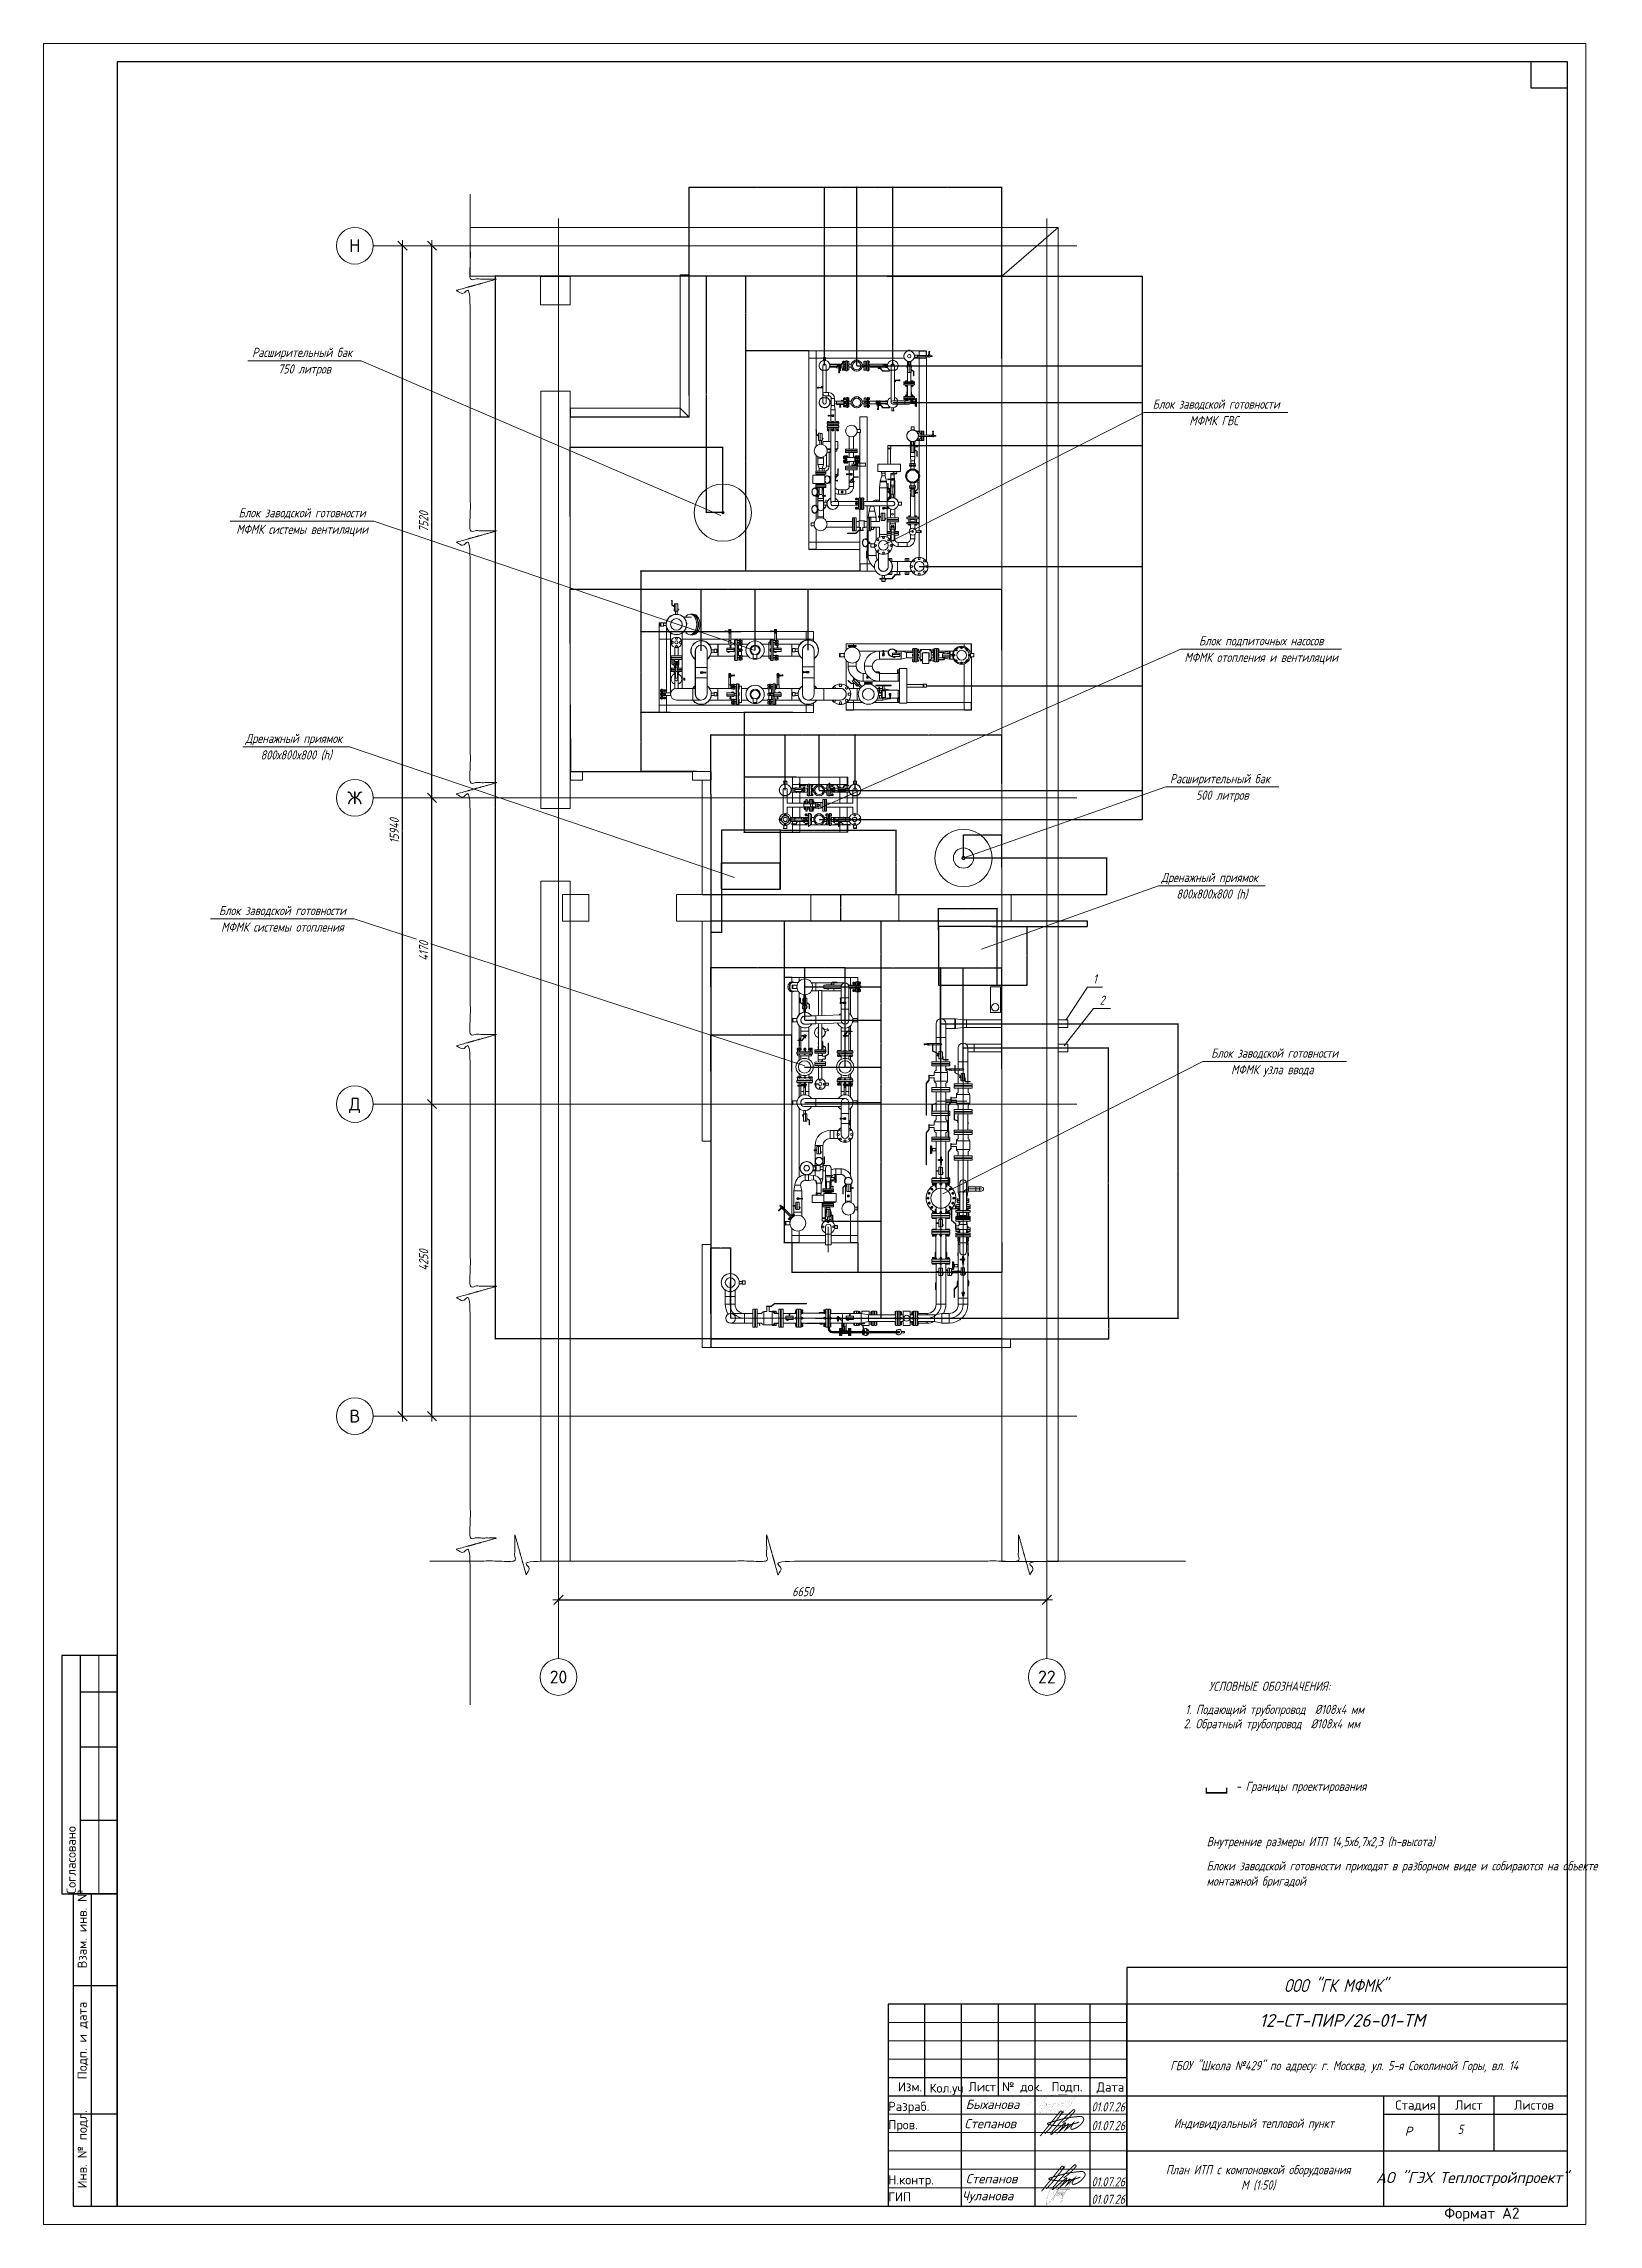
# Model space of a CAD drawing. Header units: millimetres. Extents: x -8689834 to 9419935, y 0 to 233063.
# Drawn here: x -430799 to -409629, y 203363 to 233063 of the extents above; entities that cross this region are included whole.
import ezdxf
from ezdxf.enums import TextEntityAlignment as Align

# ---------------------------------------------------------------- set-up
doc = ezdxf.new("R2010")
doc.units = ezdxf.units.MM
doc.header["$MEASUREMENT"] = 0
doc.layers.get('0').update_dxf_attribs({"color": 250, "lineweight": 9})
for name, color, linetype, lineweight in [('0 текст', 7, 'Continuous', 15), ('0 Текст штампов', 7, 'Continuous', 15), ('2D.ПроекцииПлан. Цвет-', 5, 'ByLayer', 40), ('2D.ПроекцииПлан. Цвет-Ошибка', 5, 'ByLayer', 35), ('2D.ПроекцииПлан.0', 250, 'ByLayer', 35), ('2D.ПроекцииПлан.25. ЗАЛИВКА ЗОН', 7, 'ByLayer', 0), ('2D.ПроекцииПлан.Обратка на отоп вент ГВС', 5, 'ByLayer', 40), ('2D.ПроекцииПлан.Перекрытие', 7, 'ByLayer', 0), ('2D.ПроекцииПлан.Стена', 7, 'ByLayer', 0), ('2D.ПроекцииПлан.Т1 Цвет-1', 1, 'ByLayer', 35), ('2D.ПроекцииПлан.Т2 Цвет-5', 5, 'ByLayer', 50), ('2D.ПроекцииПлан.Т94 Цвет-6', 6, 'ByLayer', 35), ('ViewportFrames', 5, 'Continuous', 0), ('Координатные сетки', 7, 'Continuous', 0), ('Неверный указатель IDispatch', 7, 'ByLayer', 0), ('Обозначения координатных сеток', 7, 'Continuous', 0), ('Осевые', 7, 'ByLayer', 0), ('Размеры координатных сеток', 7, 'Continuous', 0)]:
    doc.layers.add(name, color=color, linetype=linetype, lineweight=lineweight)
doc.layers.add('25. ЗАЛИВКА ЗОН', color=7, linetype='Continuous', lineweight=0, transparency=0.2)
doc.layers.add('ПОДПИСИ', color=7, linetype='Continuous', lineweight=9, true_color=0x0052a5)
doc.styles.get("Standard").update_dxf_attribs({"font": 'isocpeur.ttf', "width": 0.7})
doc.styles.add('МОЭК-Проект', font='', dxfattribs={"oblique": 15})
doc.styles.get('МОЭК-Проект').set_extended_font_data('GOST_type_A')
doc.dimstyles.new('МОЭК', dxfattribs={"dimtxt": 2.5, "dimasz": 2.5, "dimexe": 1.5, "dimexo": 0.625, "dimgap": 1, "dimtad": 1, "dimdec": 0, "dimlfac": 50, "dimtxsty": 'МОЭК-Проект', "dimblk": 'OBLIQUE', "dimblk1": 'OBLIQUE', "dimblk2": 'OBLIQUE', "dimcen": 2.5, "dimdle": 1.5, "dimadec": 0, "dimazin": 2, "dimtfac": 0.75, "dimtdec": 4, "dimtmove": 1, "dimatfit": 3, "dimldrblk": 'NONE', "dimfxl": 1, "dimtfill": 1, "dimtolj": 1, "dimarcsym": 1})

msp = doc.modelspace()

# ---------------------------------------------------------------- texts
at = {"layer": '0 текст', "color": 7, "oblique": 15}
for s, height, p in [('Р', 125, (-412215.03, 204631.029)), ('АО "ГЭХ Теплостройпроект"', 150, (-411347.629, 204000.918))]:
    msp.add_text(s, height=height, dxfattribs=at).set_placement(p, align=Align.MIDDLE_CENTER)
at = {"layer": '0 текст', "color": 7, "insert": (-413203.687, 206615.501), "char_height": 175, "width": 6000, "attachment_point": 5, "style": 'МОЭК-Проект'}
msp.add_mtext('ООО "ГК МФМК"', dxfattribs=at)
at = {"layer": '0 Текст штампов', "style": 'МОЭК-Проект', "oblique": 15}
for s, p in [('УСЛОВНЫЕ ОБОЗНАЧЕНИЯ:', (-414932.43, 210629.476)), ('1. Подающий трубопровод  Ø108x4 мм', (-415252.511, 210313.821)), ('2. Обратный трубопровод  Ø108x4 мм', (-415276.821, 210118.829)), ('Внутренние размеры ИТП 14,5х6,7х2,3 (h-высота)', (-414961.401, 208513.814))]:
    msp.add_text(s, height=125, dxfattribs=at).set_placement(p)
msp.add_text('- Границы проектирования', height=125, dxfattribs=at).set_placement((-414565.895, 209329.215), align=Align.MIDDLE_LEFT)
at = {"layer": '0 Текст штампов', "oblique": 15}
msp.add_text('12-СТ-ПИР/26-01-ТМ', height=175, dxfattribs=at).set_placement((-414242.737, 206053.314))
at = {"layer": '0 Текст штампов', "ltscale": 100, "oblique": 15}
for s, p in [('Быханова', (-418243.891, 204934.933)), ('Степанов', (-418260.78, 204672.777)), ('Степанов', (-418242.172, 203922.273)), ('Чуланова', (-418293.499, 203689.678))]:
    msp.add_text(s, height=125, dxfattribs=at).set_placement(p)
at = {"layer": '0 Текст штампов', "ltscale": 100, "oblique": 15, "width": 0.8}
for p in [(-416531.913, 204900.969), (-416531.913, 204644.627), (-416531.913, 203880.346), (-416531.913, 203642.991)]:
    msp.add_text('01.07.26', height=125, dxfattribs=at).set_placement(p)
at = {"layer": '0 Текст штампов', "char_height": 125, "attachment_point": 5, "style": 'МОЭК-Проект'}
for s, insert, width in [('\\pxql;Блоки заводской готовности приходят в разборном виде и собираются на объекте монтажной бригадой', (-412182.296, 208125.056), 5563.46076), ('ГБОУ "Школа №429" по адресу: г. Москва, ул. 5-я Соколиной Горы, вл. 14', (-413090.03, 205508.336), 6000), ('5', (-411507.651, 204658.243), 750), ('План ИТП с компоновкой оборудования\\PМ (1:50)', (-414261.357, 203997.406), 3500)]:
    msp.add_mtext(s, dxfattribs=dict(at, insert=insert, width=width))
at = {"layer": '0 Текст штампов', "color": 1, "insert": (-414320.399, 204722.345), "char_height": 125, "width": 3451.4549, "attachment_point": 5, "style": 'МОЭК-Проект'}
msp.add_mtext('\\pxsm1.0000;{\\C7;\\W1.0000;Индивидуальный тепловой пункт }', dxfattribs=at)

# ---------------------------------------------------------------- blocks, each defined once
blk = doc.blocks.new('*U1715')
at = {"lineweight": 0, "const_width": 0.393}
for points in [[(1.63, 2.81), (0.21, 2.81), (0.21, 1.78)], [(1.63, -2.71), (0.21, -2.71), (0.21, 1.78)]]:
    blk.add_lwpolyline(points, dxfattribs=at)
at = {"lineweight": 0}
for points in [[(3.12, 2.85, 0, 1.09, 0), (1.66, 2.85, 0, 0, 0), (1.23, 2.85, 0, 0, 0)], [(3.12, -2.73, 0, 1.09, 0), (1.66, -2.73, 0, 0, 0), (1.23, -2.73, 0, 0, 0)]]:
    blk.add_lwpolyline(points, format="xyseb", dxfattribs=at)
blk = doc.blocks.new('*U1717')
at = {"color": 7, "true_color": 0xffffff}
blk.add_wipeout([(-303.22, 161.06), (-266.1, 161.06), (-266.1, 164.56), (-303.22, 164.56)], dxfattribs=at)
at = {"style": 'МОЭК-Проект', "oblique": 15}
blk.add_text('Блок заводской готовности', height=2.5, dxfattribs=at).set_placement((-284.66, 161.56), align=Align.CENTER)
at = {"color": 7, "true_color": 0xffffff}
blk.add_wipeout([(-302.27, 156.56), (-267.04, 156.56), (-267.04, 160.06), (-302.27, 160.06)], dxfattribs=at)
for p, q in [((-265.1, 160.56), (-304.22, 160.56)), ((-142.42, 120.48), (-265.1, 160.56))]:
    blk.add_line(p, q)
at = {"style": 'МОЭК-Проект', "oblique": 15}
blk.add_text('МФМК системы отопления', height=2.5, dxfattribs=at).set_placement((-284.66, 159.56), align=Align.TOP_CENTER)
blk = doc.blocks.new('*U1718')
at = {"color": 7, "true_color": 0xffffff}
blk.add_wipeout([(-297.86, 269.4), (-260.74, 269.4), (-260.74, 272.9), (-297.86, 272.9)], dxfattribs=at)
at = {"style": 'МОЭК-Проект', "oblique": 15}
blk.add_text('Блок заводской готовности', height=2.5, dxfattribs=at).set_placement((-279.3, 269.9), align=Align.CENTER)
at = {"color": 7, "true_color": 0xffffff}
blk.add_wipeout([(-297.72, 264.9), (-260.87, 264.9), (-260.87, 268.4), (-297.72, 268.4)], dxfattribs=at)
for p, q in [((-259.74, 268.9), (-298.86, 268.9)), ((-156.02, 233.65), (-259.74, 268.9))]:
    blk.add_line(p, q)
at = {"style": 'МОЭК-Проект', "oblique": 15}
blk.add_text('МФМК системы вентиляции', height=2.5, dxfattribs=at).set_placement((-279.3, 267.9), align=Align.TOP_CENTER)
blk = doc.blocks.new('*U1719')
at = {"color": 7, "true_color": 0xffffff}
blk.add_wipeout([(-33.01, 122.23), (4.11, 122.23), (4.11, 125.73), (-33.01, 125.73)], dxfattribs=at)
blk.add_line((-104.86, 85.63), (-34.01, 121.73))
at = {"style": 'МОЭК-Проект', "oblique": 15}
blk.add_text('Блок заводской готовности', height=2.5, dxfattribs=at).set_placement((-14.45, 122.73), align=Align.CENTER)
at = {"color": 7, "true_color": 0xffffff}
blk.add_wipeout([(-26.81, 117.73), (-2.09, 117.73), (-2.09, 121.23), (-26.81, 121.23)], dxfattribs=at)
blk.add_line((-34.01, 121.73), (5.11, 121.73))
at = {"style": 'МОЭК-Проект', "oblique": 15}
blk.add_text('МФМК узла ввода ', height=2.5, dxfattribs=at).set_placement((-14.45, 120.73), align=Align.TOP_CENTER)
blk = doc.blocks.new('*U1720')
at = {"color": 7, "true_color": 0xffffff}
blk.add_wipeout([(-45.05, 170.06), (-18.04, 170.06), (-18.04, 173.56), (-45.05, 173.56)], dxfattribs=at)
blk.add_line((-94.29, 152.31), (-46.05, 169.56))
at = {"style": 'МОЭК-Проект', "oblique": 15}
blk.add_text('Дренажный приямок ', height=2.5, dxfattribs=at).set_placement((-31.54, 170.56), align=Align.CENTER)
at = {"color": 7, "true_color": 0xffffff}
blk.add_wipeout([(-42.66, 165.56), (-20.43, 165.56), (-20.43, 169.06), (-42.66, 169.06)], dxfattribs=at)
blk.add_line((-46.05, 169.56), (-17.04, 169.56))
at = {"style": 'МОЭК-Проект', "oblique": 15}
blk.add_text('800х800х800 (h)', height=2.5, dxfattribs=at).set_placement((-31.54, 168.56), align=Align.TOP_CENTER)
blk = doc.blocks.new('*U1721')
at = {"color": 7, "true_color": 0xffffff}
blk.add_wipeout([(-293.06, 313.08), (-264.26, 313.08), (-264.26, 316.58), (-293.06, 316.58)], dxfattribs=at)
blk.add_line((-165.24, 270.45), (-263.26, 312.58))
at = {"style": 'МОЭК-Проект', "oblique": 15}
blk.add_text('Расширительный бак ', height=2.5, dxfattribs=at).set_placement((-278.66, 313.58), align=Align.CENTER)
at = {"color": 7, "true_color": 0xffffff}
blk.add_wipeout([(-286.55, 308.58), (-270.76, 308.58), (-270.76, 312.08), (-286.55, 312.08)], dxfattribs=at)
blk.add_line((-263.26, 312.58), (-294.06, 312.58))
at = {"style": 'МОЭК-Проект', "oblique": 15}
blk.add_text('750 литров', height=2.5, dxfattribs=at).set_placement((-278.66, 311.58), align=Align.TOP_CENTER)
blk = doc.blocks.new('*U1722')
at = {"color": 7, "true_color": 0xffffff}
blk.add_wipeout([(-43.12, 196.98), (-14.32, 196.98), (-14.32, 200.48), (-43.12, 200.48)], dxfattribs=at)
blk.add_line((-99.35, 177.03), (-44.12, 196.48))
at = {"style": 'МОЭК-Проект', "oblique": 15}
blk.add_text('Расширительный бак ', height=2.5, dxfattribs=at).set_placement((-28.72, 197.48), align=Align.CENTER)
at = {"color": 7, "true_color": 0xffffff}
blk.add_wipeout([(-36.62, 192.48), (-20.83, 192.48), (-20.83, 195.98), (-36.62, 195.98)], dxfattribs=at)
blk.add_line((-44.12, 196.48), (-13.32, 196.48))
at = {"style": 'МОЭК-Проект', "oblique": 15}
blk.add_text('500 литров', height=2.5, dxfattribs=at).set_placement((-28.72, 195.48), align=Align.TOP_CENTER)
blk = doc.blocks.new('*U1723')
at = {"color": 7, "true_color": 0xffffff}
blk.add_wipeout([(-62.75, 136.63), (-60.14, 136.63), (-60.14, 140.13), (-62.75, 140.13)], dxfattribs=at)
for p, q in [((-71.75, 125.94), (-63.75, 136.13)), ((-63.75, 136.13), (-59.14, 136.13))]:
    blk.add_line(p, q)
at = {"style": 'МОЭК-Проект', "oblique": 15}
blk.add_text('2', height=2.5, dxfattribs=at).set_placement((-61.44, 137.13), align=Align.CENTER)
blk = doc.blocks.new('*U1726')
at = {"layer": 'ПОДПИСИ', "color": 5, "lineweight": 30, "true_color": 0x0011ff, "const_width": 0.4}
for points in [[(-3.79, -1.75), (4.48, 8.46, -1.000053), (5.13, 7.88), (4.28, 6.47), (5.84, 8.45), (0.66, 1.89), (-1.85, -0.79)], [(5.38, 3.82, 0.089178), (10.47, 8.55, 0.788562), (9.67, 8.99, 0.047889), (0.64, -0.54, 0.826488), (0.94, -1.03), (6.38, 3.73, -0.795959), (6.69, 3.5), (4.03, 0.17), (7.66, 3.24, -0.652479), (8.04, 3.06), (6.54, 0.79), (9.93, 3.73), (8.87, 1.87, 0.362007), (9.28, 0.99, 0.22026), (14.25, 4.91, 0.450927), (12.61, 6.41), (9.33, 6.06, 0.043062), (4.88, 5.2), (-0.63, 3.62, 0.784683), (-0.61, 3.11, 0.162341), (12.27, 4.09, -0.171019)]]:
    blk.add_lwpolyline(points, format="xyb", dxfattribs=at)
blk = doc.blocks.new('Быханова')
at = {"color": 5, "lineweight": 80, "ltscale": 100, "const_width": 70}
for points in [[(1275, 1720), (2073, 4472), (2061, 10290), (216, 12241), (-3520, 14257), (-14195, 14257), (-19652, 13486), (-26610, 12503), (-33411, 10106), (-45213, 5242), (-50728, 1625), (-51499, 83), (-50550, -925), (-48593, -925), (-40468, -925), (-31404, 759)], [(-27290, 13529), (-37309, -8703), (-36399, -8703), (-34422, -6370), (-33100, -4810), (-30682, -1956), (-28926, 312), (-28926, 2170), (-28926, 3198), (-30864, 2407), (-31734, 1498), (-31734, 707), (-1882, 5412)], [(-24333, 1874), (-27754, -3523), (-28834, -6027), (-29302, -7111), (-29302, -8479), (-28597, -9059), (-27845, -8145), (-25943, -5833), (-24322, -3864), (-24322, -2311), (-24322, -1125), (-26043, -825)], [(-27290, 13529), (-25818, 13386), (-24421, 13249), (-21050, 12920), (-19813, 12800)], [(-24322, -3087), (-22587, -1784), (-21137, -308), (-19017, 2712), (-21862, -2153), (-22930, -4841), (-23524, -6338), (-23155, -6484), (-22297, -5816), (-20053, -4071), (-18660, -3550)], [(-15395, 289), (-14090, 1435), (-11599, 2345), (-10244, 2840), (-8950, 2840), (-8950, 1594), (-10255, -146), (-11583, -1917), (-13220, -4812), (-14606, -7262), (-16976, -7658), (-17411, -6828), (-17411, -5405)], [(-14606, -7262), (-14059, -9038), (-11964, -8445), (-8919, -6626), (8122, 18046), (7998, 17866), (8715, 16148), (7529, 13598), (5058, 8286), (2903, 5532), (-778, 829), (-4241, -3596), (-6189, -6086), (-7735, -8061), (-8899, -8061), (-8899, -6597)], [(-5273, 1989), (-5391, 3373), (-6578, 3373), (-8317, 2819), (-8612, 2411), (-8950, 1594)], [(-4241, -3596), (-1275, -1720), (1275, 1720)]]:
    blk.add_lwpolyline(points, dxfattribs=at)
blk = doc.blocks.new('*U1727')
at = {"layer": '0 Текст штампов'}
for p, q in [((70.31, 398.94), (-349.69, 398.94)), ((-349.69, 398.94), (-349.69, -195.06)), ((70.31, -195.06), (70.31, 398.94)), ((-334.69, -105.06), (-334.69, -40.06)), ((-119.69, -140.06), (-54.69, -140.06)), ((-119.69, -145.06), (-54.69, -145.06)), ((-119.69, -150.06), (-54.69, -150.06)), ((-119.69, -170.06), (-54.69, -170.06)), ((-119.69, -175.06), (-54.69, -175.06)), ((-119.69, -180.06), (-54.69, -180.06)), ((-119.69, -185.06), (-54.69, -185.06)), ((-349.69, -195.06), (70.31, -195.06))]:
    blk.add_line(p, q, dxfattribs=at)
at = {"layer": '0 Текст штампов', "lineweight": 30}
for p, q in [((65.31, 393.94), (-329.69, 393.94)), ((-329.69, 393.94), (-329.69, -190.06)), ((65.31, 393.94), (55.31, 393.94)), ((55.31, 393.94), (55.31, 386.94)), ((65.31, -190.06), (65.31, 393.94)), ((65.31, 386.94), (65.31, 393.94)), ((55.31, 386.94), (65.31, 386.94)), ((-329.69, -40.06), (-344.69, -40.06)), ((-344.69, -40.06), (-344.69, -105.06)), ((-339.69, -105.06), (-339.69, -40.06)), ((-329.69, -105.06), (-329.69, -40.06)), ((-329.69, -50.06), (-339.69, -50.06)), ((-329.69, -65.06), (-339.69, -65.06)), ((-329.69, -85.06), (-339.69, -85.06)), ((-344.69, -105.06), (-329.69, -105.06)), ((-329.69, -105.06), (-341.69, -105.06)), ((-341.69, -105.06), (-341.69, -190.06)), ((-336.69, -190.06), (-336.69, -105.06)), ((-329.69, -190.06), (-329.69, -105.06)), ((-329.69, -130.06), (-341.69, -130.06)), ((65.31, -125.06), (-54.69, -125.06)), ((-54.69, -125.06), (-54.69, -190.06)), ((65.31, -190.06), (65.31, -125.06)), ((65.31, -135.06), (-119.69, -135.06)), ((-119.69, -135.06), (-119.69, -190.06)), ((-109.69, -160.06), (-109.69, -135.06)), ((-99.69, -190.06), (-99.69, -135.06)), ((-89.69, -160.06), (-89.69, -135.06)), ((-79.69, -190.06), (-79.69, -135.06)), ((-64.69, -190.06), (-64.69, -135.06)), ((-54.69, -190.06), (-54.69, -135.06)), ((65.31, -190.06), (65.31, -135.06)), ((-54.69, -145.06), (65.31, -145.06)), ((-119.69, -155.06), (-54.69, -155.06)), ((-119.69, -160.06), (-54.69, -160.06)), ((-54.69, -160.06), (65.31, -160.06)), ((15.31, -190.06), (15.31, -160.06)), ((30.31, -175.06), (30.31, -160.06)), ((45.31, -175.06), (45.31, -160.06)), ((-329.69, -165.06), (-341.69, -165.06)), ((15.31, -165.06), (65.31, -165.06)), ((-54.69, -175.06), (65.31, -175.06)), ((-341.69, -190.06), (-329.69, -190.06)), ((-329.69, -190.06), (65.31, -190.06)), ((-119.69, -190.06), (65.31, -190.06)), ((-54.69, -190.06), (65.31, -190.06))]:
    blk.add_line(p, q, dxfattribs=at)
at = {"layer": '0 Текст штампов', "lineweight": 0}
blk.add_line((-119.69, -165.06), (-54.69, -165.06), dxfattribs=at)
at = {"layer": '0 Текст штампов'}
for s, p in [('Согласовано', (-340.94, -105.06)), ('Взам. инв. №', (-337.94, -125.33)), ('Подп. и дата', (-337.94, -155.56)), ('Инв. № подл.', (-337.93, -185.28))]:
    blk.add_text(s, height=2.5, rotation=90, dxfattribs=at).set_placement(p)
for s, height, p in [('Изм.', 2.5, (-117.06, -158.82)), ('Кол.уч', 2.5, (-108.45, -159.17)), ('Лист', 2.5, (-97.82, -158.81)), ('№ док.', 2.5, (-88.69, -158.81)), ('Подп.', 2.5, (-75.24, -158.81)), ('Дата', 2.5, (-62.92, -158.9)), ('Разраб.', 2.5, (-119.69, -164.17)), ('Стадия', 2.5, (18.42, -163.81)), ('Лист', 2.5, (34.68, -163.81)), ('Листов', 2.5, (50.74, -163.81)), ('Пров.', 2.5, (-119.69, -169.17)), ('Н.контр.', 2.5, (-119.69, -184.17)), ('ГИП', 2.5, (-119.69, -188.82)), ('Формат A2', 3, (31.74, -193.49))]:
    blk.add_text(s, height=height, dxfattribs=at).set_placement(p)
blk = doc.blocks.new('PROJECTION_BLOCK_{d7bd9685-e9fe-4e43-bb7a-ccee0f30bb42}')
at = {"layer": 'Неверный указатель IDispatch', "color": 0, "lineweight": -2}
blk.add_open_spline([(-1715, -79), (-558, -79), (-558, 286), (-456, -79), (-398, -286), (-347, -79), (1715, -79)], degree=1, dxfattribs=at)
blk = doc.blocks.new('*U1729')
at = {"color": 7, "true_color": 0xffffff}
blk.add_wipeout([(-64.44, 142.43), (-62.37, 142.43), (-62.37, 145.93), (-64.44, 145.93)], dxfattribs=at)
for p, q in [((-71.36, 132.98), (-65.44, 141.93)), ((-65.44, 141.93), (-61.37, 141.93))]:
    blk.add_line(p, q)
at = {"style": 'МОЭК-Проект', "oblique": 15}
blk.add_text('1', height=2.5, dxfattribs=at).set_placement((-63.4, 142.93), align=Align.CENTER)
blk = doc.blocks.new('PROJECTION_BLOCK_{1bbd71ee-e905-4ffb-9371-5f64c0683c39}')
at = {"layer": '2D.ПроекцииПлан.Т1 Цвет-1', "color": 0, "lineweight": -2}
for p, q in [((-13.8, -1.08), (-13.8, 1.08)), ((-4.19, 1.08), (-13.8, 1.08)), ((13.8, 1.08), (11.11, 1.08)), ((13.8, -1.08), (13.8, 1.08)), ((-4.19, -1.08), (-13.8, -1.08)), ((13.8, -1.08), (11.11, -1.08))]:
    blk.add_line(p, q, dxfattribs=at)
blk = doc.blocks.new('PROJECTION_BLOCK_{4a89e5bb-50f0-4743-a88e-6ab3b37ec9c1}')
at = {"layer": '2D.ПроекцииПлан. Цвет-Ошибка', "color": 0, "lineweight": -2}
for p, q in [((-1, 1.33), (-1, -1.33)), ((-1, 1.33), (1, 1.08)), ((1, 1.08), (1, -1.08)), ((-1, -1.33), (1, -1.08))]:
    blk.add_line(p, q, dxfattribs=at)
blk = doc.blocks.new('PROJECTION_BLOCK_{4078ad3a-1a22-4b0c-83e2-0f8ecce77178}')
at = {"layer": '2D.ПроекцииПлан. Цвет-Ошибка', "color": 0, "lineweight": -2}
for p, q in [((-2.25, 0.15), (-2.32, 0.15)), ((-2.25, -0.15), (-2.25, 0.15)), ((-1.43, 0.08), (-2.25, 0.08)), ((-1.53, 0.16), (-1.58, 0.12)), ((-1.58, 0.08), (-1.58, 0.12)), ((-1.53, 0.16), (-1.53, 0.08)), ((-1.53, 0.08), (-1.53, 0.16)), ((-1.53, 0.16), (-1.38, 0.16)), ((-1.38, 0.16), (-1.38, -0.17)), ((-1.23, 0.15), (-1.38, 0.15)), ((-1.26, 0.04), (-1.28, 0)), ((-1.18, 0.19), (-1.2, 0.15)), ((-1.13, 0.19), (-1.17, 0.19)), ((-0.1, 0.18), (-1.07, 0.18)), ((-0.96, 0.19), (-1.01, 0.19)), ((-0.95, 0.18), (-0.96, 0.19)), ((1.18, 0.18), (0, 0.18)), ((1.18, 0.18), (1.18, -0.18)), ((1.18, -0.18), (1.18, 0.18)), ((1.18, 0.18), (2.18, 0.18)), ((-2.25, -0.15), (-2.32, -0.15)), ((-1.43, -0.08), (-2.25, -0.08)), ((-1.58, -0.12), (-1.58, -0.08)), ((-1.53, -0.17), (-1.58, -0.12)), ((-1.53, -0.08), (-1.53, -0.17)), ((-1.53, -0.17), (-1.53, -0.08)), ((-1.53, -0.17), (-1.38, -0.17)), ((-1.23, -0.15), (-1.38, -0.15)), ((-1.28, 0), (-1.26, -0.04)), ((-1.2, -0.15), (-1.18, -0.19)), ((-1.17, -0.19), (-1.13, -0.19)), ((-0.1, -0.18), (-1.07, -0.18)), ((-1.01, -0.19), (-0.96, -0.19)), ((-0.96, -0.19), (-0.95, -0.18)), ((1.18, -0.18), (0, -0.18)), ((1.18, -0.18), (2.18, -0.18))]:
    blk.add_line(p, q, dxfattribs=at)
at = {"layer": '2D.ПроекцииПлан. Цвет-Ошибка', "color": 0, "lineweight": -2, "extrusion": (0, 0, -1)}
for centre, radius, start, end in [((1.07, 0), 0.225, 233.1301, 126.8699), ((1.07, 0), 0.198, 245.38002, 114.61998), ((1.07, 0), 0.216, 1.04498, 58.95502), ((1.07, 0), 0.216, 358.95502, 1.04498), ((1.07, 0), 0.18, 270, 90), ((1.07, 0), 0.18, 0, 90), ((1.07, 0), 0.216, 58.95502, 61.04498), ((1.07, 0), 0.216, 61.04498, 118.95502), ((1.07, 0), 0.216, 118.95502, 121.04498), ((1.07, 0), 0.216, 121.04498, 123.55731), ((-2.18, 0), 0.18, 90, 270), ((-2.18, 0), 0.18, 90, 180), ((-2.18, 0), 0.18, 180, 270), ((1.07, 0), 0.216, 301.04498, 358.95502), ((1.07, 0), 0.18, 270, 0), ((1.07, 0), 0.216, 298.95502, 301.04498), ((1.07, 0), 0.216, 241.04498, 298.95502), ((1.07, 0), 0.216, 236.44269, 238.95502), ((1.07, 0), 0.216, 238.95502, 241.04498)]:
    blk.add_arc(centre, radius, start, end, dxfattribs=at)
blk.add_ellipse((-2.32, 0), major_axis=(0, -0.15), ratio=0.258819, start_param=0, end_param=3.141593, dxfattribs=at)
blk = doc.blocks.new('PROJECTION_BLOCK_{e7e57c40-8a8d-47a5-b810-58fd90450d4e}')
at = {"layer": '2D.ПроекцииПлан.Т2 Цвет-5', "color": 0, "lineweight": -2}
for p, q in [((1.33, 2.98), (-1.33, 2.98)), ((-1.33, 2.98), (-1.33, 1.09)), ((-1.33, 0.73), (-1.33, -0.38)), ((1.33, 2.98), (1.33, -2.34)), ((-1.33, -0.49), (-1.33, -2.98)), ((1.33, -2.41), (1.33, -2.98))]:
    blk.add_line(p, q, dxfattribs=at)
blk = doc.blocks.new('PROJECTION_BLOCK_{fe0e3fd5-c54f-433d-868e-9a7b8143193d}')
at = {"layer": '2D.ПроекцииПлан. Цвет-Ошибка', "color": 0, "lineweight": -2}
for p, q in [((2.54, 7.3), (-1.65, 7.3)), ((-1.65, 7.3), (-1.65, 6.8)), ((2.54, 6.8), (-1.65, 6.8)), ((0.81, 6.64), (-1.65, 6.64)), ((-1.65, 6.64), (-1.65, 6.14)), ((0.81, 6.14), (-1.65, 6.14)), ((-1.09, 6.8), (-1.03, 6.74)), ((-1.09, 6.64), (-1.03, 6.7)), ((2.11, 6.74), (-1.03, 6.74)), ((2.11, 6.74), (-1.03, 6.74)), ((-1.03, 6.74), (-1.03, 6.7)), ((2.11, 6.7), (-1.03, 6.7)), ((-1.03, 6.7), (2.65, 6.7)), ((-0.52, 6.14), (-0.52, 4.96)), ((3.25, 6.64), (0.81, 6.64)), ((3.25, 6.14), (0.81, 6.14)), ((2.65, 6.74), (2.11, 6.74)), ((2.65, 6.74), (2.11, 6.74)), ((2.65, 6.7), (2.11, 6.7)), ((2.14, 6.14), (2.14, 4.96)), ((3.25, 7.3), (2.54, 7.3)), ((3.25, 6.8), (2.54, 6.8)), ((2.7, 6.8), (2.65, 6.74)), ((2.65, 6.74), (2.65, 6.7)), ((2.7, 6.64), (2.65, 6.7)), ((3.25, 7.3), (3.25, 6.8)), ((3.25, 6.64), (3.25, 6.14)), ((-2.52, 2.33), (-3.24, 1.43)), ((-3.24, 1.43), (-3.24, -5.5)), ((-2.42, 2.3), (-3.14, 1.4)), ((-3.14, 1.4), (-3.14, -5.5)), ((-2.52, 3.2), (-2.52, 3.65)), ((-2.42, 3.65), (-2.52, 3.65)), ((-2.42, 3.2), (-2.52, 3.2)), ((-2.52, 3.2), (-2.52, 2.33)), ((-2.42, 3.2), (-2.42, 3.65)), ((-1, 3.52), (-2.42, 3.52)), ((-2.42, 3.2), (-2.42, 2.3)), ((-1, 2.88), (-2.42, 2.88)), ((-1.65, 0.26), (3.25, 0.26)), ((-1.65, -0.24), (-1.65, 0.26)), ((2.6, 4.37), (-1, 4.37)), ((-1, 4.37), (2.6, 4.37)), ((-1, 4.37), (-1, 3.52)), ((-1, 2.88), (-1, 2.03)), ((2.6, 2.03), (-1, 2.03)), ((2.6, 2.03), (-1, 2.03)), ((-0.52, 1.44), (-0.52, 0.26)), ((2.14, 1.44), (2.14, 0.26)), ((2.6, 4.37), (2.6, 2.03)), ((3.25, -0.24), (3.25, 0.26)), ((-3.25, -7.3), (-3.25, -5.5)), ((-3.11, -5.5), (-3.25, -5.5)), ((-3.11, -7.3), (-3.11, -5.5)), ((-1.65, -0.24), (3.25, -0.24)), ((-1.65, -0.4), (3.25, -0.4)), ((-1.65, -0.9), (-1.65, -0.4)), ((-1.65, -0.9), (3.25, -0.9)), ((-1.09, -0.24), (-1.03, -0.3)), ((-1.09, -0.4), (-1.03, -0.34)), ((0.81, -0.3), (-1.03, -0.3)), ((-1.03, -0.3), (2.65, -0.3)), ((-1.03, -0.34), (-1.03, -0.3)), ((-1.03, -0.34), (2.65, -0.34)), ((-1.03, -0.34), (2.65, -0.34)), ((2.65, -0.3), (0.81, -0.3)), ((2.7, -0.24), (2.65, -0.3)), ((2.65, -0.34), (2.65, -0.3)), ((2.7, -0.4), (2.65, -0.34)), ((3.25, -0.9), (3.25, -0.4)), ((-3.11, -7.3), (-3.25, -7.3))]:
    blk.add_line(p, q, dxfattribs=at)
for centre, major_axis in [((0.81, 4.37), (1.8, 0)), ((0.81, 2.03), (-1.8, 0))]:
    blk.add_ellipse(centre, major_axis=major_axis, ratio=0.486111, start_param=2.402216, end_param=3.141593, dxfattribs=at)
at = {"layer": '2D.ПроекцииПлан. Цвет-Ошибка', "color": 0, "lineweight": -2, "extrusion": (0, 0, -1)}
for centre, major_axis in [((0.81, 2.03), (1.8, 0)), ((0.81, 4.37), (-1.8, 0))]:
    blk.add_ellipse(centre, major_axis=major_axis, ratio=0.486111, start_param=2.402216, end_param=3.141593, dxfattribs=at)
blk = doc.blocks.new('PROJECTION_BLOCK_{b1edb982-359c-4091-ac7f-37897d0720aa}')
at = {"layer": '2D.ПроекцииПлан.Т2 Цвет-5', "color": 0, "lineweight": -2}
for p, q in [((-1.33, 1.235), (-1.33, -2.565)), ((1.33, 1.235), (1.33, -2.565)), ((1.33, -2.565), (-1.33, -2.565))]:
    blk.add_line(p, q, dxfattribs=at)
blk.add_arc((0, 1.235), 1.33, 0, 180, dxfattribs=at)
blk = doc.blocks.new('PROJECTION_BLOCK_{734af8cd-ebca-4e69-9851-c6141d91e72a}')
at = {"layer": '2D.ПроекцииПлан. Цвет-Ошибка', "color": 0, "lineweight": -2}
for p, q in [((-1.33, 1.235), (-1.33, -2.565)), ((1.33, 1.235), (1.33, -2.565)), ((1.33, -2.565), (-1.33, -2.565))]:
    blk.add_line(p, q, dxfattribs=at)
blk.add_arc((0, 1.235), 1.33, 0, 180, dxfattribs=at)
blk = doc.blocks.new('PROJECTION_BLOCK_{04c2c3ad-481d-4a28-b851-615753d54ee0}')
at = {"layer": '2D.ПроекцииПлан.Т2 Цвет-5', "color": 0, "lineweight": -2}
for p, q in [((1.11, 1.08), (-1.11, 1.08)), ((1.11, 0), (1.11, 1.08)), ((1.11, -1.08), (1.11, 0)), ((1.11, -1.08), (-0.56, -1.08))]:
    blk.add_line(p, q, dxfattribs=at)
blk = doc.blocks.new('PROJECTION_BLOCK_{e18e43b0-062e-464c-8352-ff7765e3d468}')
at = {"layer": '2D.ПроекцииПлан.Т2 Цвет-5', "color": 0, "lineweight": -2}
for p, q in [((-2.565, -2.565), (-2.565, 0.095)), ((2.565, 2.565), (-0.095, 2.565))]:
    blk.add_line(p, q, dxfattribs=at)
at = {"layer": '2D.ПроекцииПлан.Т2 Цвет-5', "color": 0, "lineweight": -2, "extrusion": (0, 0, -1)}
for radius in [2.47, 5.13]:
    blk.add_arc((2.565, 2.565), radius, 180, 270, dxfattribs=at)
blk = doc.blocks.new('PROJECTION_BLOCK_{b37e5a9d-a0fd-45aa-8f84-271e557c3437}')
at = {"layer": '2D.ПроекцииПлан. Цвет-Ошибка', "color": 0, "lineweight": -2}
for p, q in [((-0.539999, -1.08), (-0.539999, 1.08)), ((0.539999, 1.08), (-0.539999, 1.08)), ((0.539999, -1.08), (0.539999, 1.08)), ((0.539999, -1.08), (-0.539999, -1.08))]:
    blk.add_line(p, q, dxfattribs=at)
blk = doc.blocks.new('PROJECTION_BLOCK_{6d0801ac-9b30-4f08-8250-a0693e6bdd59}')
at = {"layer": '2D.ПроекцииПлан. Цвет-Ошибка', "color": 0, "lineweight": -2}
for p, q in [((-0.060001, -1.33), (-0.060001, 1.33)), ((0.060001, 1.33), (-0.060001, 1.33)), ((0.060001, -1.33), (0.060001, 1.33)), ((0.060001, -1.33), (-0.060001, -1.33))]:
    blk.add_line(p, q, dxfattribs=at)
blk = doc.blocks.new('PROJECTION_BLOCK_{d5e86d9a-e698-4b7e-bd95-28f79c7b9d0f}')
at = {"layer": '2D.ПроекцииПлан. Цвет-Ошибка', "color": 0, "lineweight": -2}
blk.add_arc((0, -0.665), 1.33, 0, 180, dxfattribs=at)
blk = doc.blocks.new('PROJECTION_BLOCK_{fdb7656f-ad86-442b-b00b-0d06486baef2}')
at = {"layer": '2D.ПроекцииПлан.Т2 Цвет-5', "color": 0, "lineweight": -2}
blk.add_arc((0, -0.665), 1.33, 0, 180, dxfattribs=at)
blk = doc.blocks.new('PROJECTION_BLOCK_{0fe3ac22-3a98-41d0-8a4b-c88a242fbb97}')
at = {"layer": '2D.ПроекцииПлан.Т2 Цвет-5', "color": 0, "lineweight": -2}
for p, q in [((-2.25, 0.15), (-2.32, 0.15)), ((-2.25, -0.15), (-2.25, 0.15)), ((-1.38, 0.08), (-2.25, 0.08)), ((-1.53, 0.17), (-1.58, 0.12)), ((-1.58, 0.08), (-1.58, 0.12)), ((-1.53, 0.17), (-1.53, 0.08)), ((-1.53, 0.08), (-1.53, 0.17)), ((-1.53, 0.17), (-1.38, 0.17)), ((-1.38, 0.17), (-1.38, -0.16)), ((-1.23, 0.15), (-1.38, 0.15)), ((-1.26, 0.04), (-1.28, 0)), ((-1.18, 0.19), (-1.2, 0.15)), ((-1.13, 0.19), (-1.17, 0.19)), ((-0.1, 0.18), (-1.07, 0.18)), ((-0.96, 0.19), (-1.01, 0.19)), ((-0.95, 0.18), (-0.96, 0.19)), ((1.18, 0.18), (0, 0.18)), ((1.18, -0.18), (1.18, 0.18)), ((1.18, 0.18), (1.18, -0.18)), ((1.18, 0.18), (2.18, 0.18)), ((-2.25, -0.15), (-2.32, -0.15)), ((-1.38, -0.07), (-2.25, -0.07)), ((-1.58, -0.12), (-1.58, -0.07)), ((-1.53, -0.16), (-1.58, -0.12)), ((-1.53, -0.07), (-1.53, -0.16)), ((-1.53, -0.16), (-1.53, -0.07)), ((-1.53, -0.16), (-1.38, -0.16)), ((-1.23, -0.15), (-1.38, -0.15)), ((-1.28, 0), (-1.26, -0.04)), ((-1.2, -0.15), (-1.18, -0.19)), ((-1.17, -0.19), (-1.13, -0.19)), ((-0.1, -0.18), (-1.07, -0.18)), ((-1.01, -0.19), (-0.96, -0.19)), ((-0.96, -0.19), (-0.95, -0.18)), ((1.18, -0.18), (0, -0.18)), ((1.18, -0.18), (2.18, -0.18))]:
    blk.add_line(p, q, dxfattribs=at)
at = {"layer": '2D.ПроекцииПлан.Т2 Цвет-5', "color": 0, "lineweight": -2, "extrusion": (0, 0, -1)}
for centre, radius, start, end in [((1.07, 0), 0.225, 233.1301, 126.8699), ((1.07, 0), 0.198, 245.38002, 114.61998), ((1.07, 0), 0.216, 1.04498, 58.95502), ((1.07, 0), 0.216, 358.95502, 1.04498), ((1.07, 0), 0.18, 270, 90), ((1.07, 0), 0.18, 0, 90), ((1.07, 0), 0.216, 58.95502, 61.04498), ((1.07, 0), 0.216, 61.04498, 118.95502), ((1.07, 0), 0.216, 118.95502, 121.04498), ((1.07, 0), 0.216, 121.04498, 123.55731), ((-2.18, 0), 0.18, 90, 270), ((-2.18, 0), 0.18, 90, 180), ((-2.18, 0), 0.18, 180, 270), ((1.07, 0), 0.216, 301.04498, 358.95502), ((1.07, 0), 0.18, 270, 0), ((1.07, 0), 0.216, 298.95502, 301.04498), ((1.07, 0), 0.216, 241.04498, 298.95502), ((1.07, 0), 0.216, 236.44269, 238.95502), ((1.07, 0), 0.216, 238.95502, 241.04498)]:
    blk.add_arc(centre, radius, start, end, dxfattribs=at)
blk.add_ellipse((-2.32, 0), major_axis=(0, -0.15), ratio=0.258819, start_param=0, end_param=3.141593, dxfattribs=at)
blk = doc.blocks.new('PROJECTION_BLOCK_{1c1b06bc-2d8d-47ae-a6d4-958c8740678a}')
at = {"layer": '2D.ПроекцииПлан.Т2 Цвет-5', "color": 0, "lineweight": -2}
for p, q in [((-2.1, 2.25), (-2, 2.25)), ((-2.1, 0.19), (-2.1, 2.25)), ((-0.66, -0.53), (-2.1, 0.19)), ((-2, 0.25), (-2, 2.25)), ((-0.56, -0.47), (-2, 0.25)), ((-0.39, -1.95), (-0.39, 0.05)), ((0.01, 0.05), (-0.39, 0.05)), ((0.01, -1.95), (0.01, 0.05)), ((0.56, 0.03), (0.01, 0.03)), ((0.56, -1.93), (0.56, 0.03)), ((-0.8, -0.83), (-0.66, -0.83)), ((-0.8, -0.83), (-0.8, -0.95)), ((-0.66, -0.95), (-0.8, -0.95)), ((-0.8, -0.95), (-0.8, -1.07)), ((-0.66, -1.07), (-0.8, -1.07)), ((-0.66, -0.77), (-0.66, -0.53)), ((-0.66, -1.19), (-0.66, -0.77)), ((-0.56, -1.19), (-0.66, -1.19)), ((-0.61, -0.85), (-0.61, -1.05)), ((-0.61, -0.85), (-0.58, -0.85)), ((-0.61, -1.05), (-0.58, -1.05)), ((-0.58, -0.85), (-0.58, -1.05)), ((-0.56, -0.77), (-0.56, -0.47)), ((-0.39, -0.71), (-0.56, -0.71)), ((-0.56, -0.91), (-0.56, -0.77)), ((-0.56, -0.91), (-0.56, -0.77)), ((-0.56, -1.19), (-0.56, -0.99)), ((-0.56, -1.19), (-0.56, -0.99)), ((-0.39, -1.19), (-0.56, -1.19)), ((-0.51, -0.85), (-0.51, -1.05)), ((-0.51, -0.85), (-0.5, -0.85)), ((-0.51, -1.05), (-0.5, -1.05)), ((-0.39, -0.84), (-0.5, -0.84)), ((-0.5, -0.84), (-0.5, -0.89)), ((-0.39, -0.89), (-0.5, -0.89)), ((-0.5, -0.89), (-0.5, -1.01)), ((-0.5, -1.01), (-0.5, -1.07)), ((-0.39, -1.01), (-0.5, -1.01)), ((-0.39, -1.07), (-0.5, -1.07)), ((-0.4, -1.33), (-0.41, -1.45)), ((-0.4, -1.34), (-0.41, -1.73)), ((-0.41, -1.73), (-0.41, -1.45)), ((-0.41, -1.45), (-0.41, -1.73)), ((-0.39, -1.73), (-0.41, -1.73)), ((-0.41, -1.73), (-0.39, -1.73)), ((-0.41, -1.83), (-0.41, -1.73)), ((-0.41, -1.83), (-0.41, -1.81)), ((-0.39, -1.81), (-0.41, -1.81)), ((-0.41, -1.83), (-0.39, -1.83)), ((-0.39, -1.83), (-0.41, -1.83)), ((-0.4, -1.34), (-0.4, -1.33)), ((-0.4, -1.33), (-0.39, -1.33)), ((-0.39, -1.34), (-0.4, -1.34)), ((0.01, -1.95), (-0.39, -1.95)), ((0.56, -1.93), (0.01, -1.93)), ((0.57, -0.83), (0.56, -0.83)), ((0.57, -1.07), (0.56, -1.07)), ((0.67, -1.43), (0.56, -1.43)), ((0.67, -1.47), (0.56, -1.47)), ((0.67, -1.52), (0.56, -1.52)), ((0.69, -1.8), (0.56, -1.8)), ((0.69, -1.81), (0.56, -1.81)), ((0.57, -1.07), (0.57, -0.83)), ((0.64, -0.84), (0.57, -0.84)), ((0.64, -0.89), (0.57, -0.89)), ((0.57, -1.01), (0.64, -1.01)), ((0.64, -1.07), (0.57, -1.07)), ((0.59, -1.81), (0.85, -2.2)), ((0.64, -0.84), (0.64, -0.89)), ((0.64, -0.89), (0.64, -1.01)), ((0.64, -1.01), (0.64, -1.07)), ((0.69, -1.25), (0.67, -1.25)), ((0.67, -1.25), (0.67, -1.53)), ((0.67, -1.53), (0.69, -1.53)), ((0.67, -1.81), (0.67, -1.53)), ((0.67, -1.81), (0.89, -2.13)), ((0.67, -1.81), (0.69, -1.81)), ((0.69, -1.53), (0.69, -1.25)), ((0.69, -1.39), (0.82, -1.39)), ((0.69, -1.51), (0.82, -1.51)), ((0.69, -1.81), (0.69, -1.53)), ((0.69, -1.81), (0.69, -1.8)), ((0.82, -1.39), (0.82, -1.49)), ((0.82, -1.49), (0.82, -1.51)), ((0.85, -2.2), (1.92, -2.2)), ((0.89, -2.13), (1.83, -2.13)), ((2.09, -2.25), (1.8, -2.17)), ((2.1, -2.13), (1.83, -2.13))]:
    blk.add_line(p, q, dxfattribs=at)
for centre, radius, start, end in [((-0.74, -0.95), 0.1, 126.8699, 180), ((-0.55, -0.87), 0.04, 210, 330), ((0.17, -0.95), 0.42, 15.95777, 25.20877), ((0.17, -0.95), 0.42, 334.79123, 344.04223)]:
    blk.add_arc(centre, radius, start, end, dxfattribs=at)
at = {"layer": '2D.ПроекцииПлан.Т2 Цвет-5', "color": 0, "lineweight": -2, "extrusion": (0, 0, -1)}
for centre, radius, start, end in [((0.74, -0.95), 0.1, 306.8699, 0), ((0.55, -1.03), 0.04, 30, 150), ((-0.18, -0.95), 0.42, 154.79123, 164.04223), ((-0.18, -0.95), 0.42, 195.95777, 205.20877), ((-1.65, -2.13), 0.45, 180, 195)]:
    blk.add_arc(centre, radius, start, end, dxfattribs=at)
blk = doc.blocks.new('PROJECTION_BLOCK_{d3edd8fc-c723-435f-af68-95516757b0a3}')
at = {"layer": '2D.ПроекцииПлан. Цвет-Ошибка', "color": 0, "lineweight": -2}
for p, q in [((-2.11, 2.25), (-2.01, 2.25)), ((-2.11, 0.19), (-2.11, 2.25)), ((-0.66, -0.53), (-2.11, 0.19)), ((-2.01, 0.25), (-2.01, 2.25)), ((-0.56, -0.47), (-2.01, 0.25)), ((-0.39, -1.95), (-0.39, 0.05)), ((0.01, 0.05), (-0.39, 0.05)), ((0.01, -1.95), (0.01, 0.05)), ((0.55, 0.03), (0.01, 0.03)), ((0.55, -1.93), (0.55, 0.03)), ((-0.8, -0.83), (-0.66, -0.83)), ((-0.8, -0.83), (-0.8, -0.95)), ((-0.66, -0.95), (-0.8, -0.95)), ((-0.8, -0.95), (-0.8, -1.07)), ((-0.66, -1.07), (-0.8, -1.07)), ((-0.66, -0.77), (-0.66, -0.53)), ((-0.66, -1.19), (-0.66, -0.77)), ((-0.56, -1.19), (-0.66, -1.19)), ((-0.62, -0.85), (-0.62, -1.05)), ((-0.62, -0.85), (-0.58, -0.85)), ((-0.62, -1.05), (-0.58, -1.05)), ((-0.58, -0.85), (-0.58, -1.05)), ((-0.56, -0.77), (-0.56, -0.47)), ((-0.39, -0.71), (-0.56, -0.71)), ((-0.56, -0.91), (-0.56, -0.77)), ((-0.56, -0.91), (-0.56, -0.77)), ((-0.56, -1.19), (-0.56, -0.99)), ((-0.56, -1.19), (-0.56, -0.99)), ((-0.39, -1.19), (-0.56, -1.19)), ((-0.51, -0.85), (-0.51, -1.05)), ((-0.51, -0.85), (-0.5, -0.85)), ((-0.51, -1.05), (-0.5, -1.05)), ((-0.39, -0.84), (-0.5, -0.84)), ((-0.5, -0.84), (-0.5, -0.89)), ((-0.39, -0.89), (-0.5, -0.89)), ((-0.5, -0.89), (-0.5, -1.01)), ((-0.5, -1.01), (-0.5, -1.07)), ((-0.39, -1.01), (-0.5, -1.01)), ((-0.39, -1.07), (-0.5, -1.07)), ((-0.4, -1.33), (-0.41, -1.45)), ((-0.4, -1.34), (-0.41, -1.73)), ((-0.41, -1.73), (-0.41, -1.45)), ((-0.41, -1.45), (-0.41, -1.73)), ((-0.39, -1.73), (-0.41, -1.73)), ((-0.41, -1.73), (-0.39, -1.73)), ((-0.41, -1.83), (-0.41, -1.73)), ((-0.41, -1.83), (-0.41, -1.81)), ((-0.39, -1.81), (-0.41, -1.81)), ((-0.41, -1.83), (-0.39, -1.83)), ((-0.39, -1.83), (-0.41, -1.83)), ((-0.4, -1.34), (-0.4, -1.33)), ((-0.4, -1.33), (-0.39, -1.33)), ((-0.39, -1.34), (-0.4, -1.34)), ((0.01, -1.95), (-0.39, -1.95)), ((0.55, -1.93), (0.01, -1.93)), ((0.56, -0.83), (0.55, -0.83)), ((0.56, -1.07), (0.55, -1.07)), ((0.67, -1.43), (0.55, -1.43)), ((0.67, -1.47), (0.55, -1.47)), ((0.67, -1.52), (0.55, -1.52)), ((0.69, -1.8), (0.55, -1.8)), ((0.69, -1.81), (0.55, -1.81)), ((0.56, -1.07), (0.56, -0.83)), ((0.63, -0.84), (0.56, -0.84)), ((0.63, -0.89), (0.56, -0.89)), ((0.56, -1.01), (0.63, -1.01)), ((0.63, -1.07), (0.56, -1.07)), ((0.59, -1.81), (0.85, -2.2)), ((0.63, -0.84), (0.63, -0.89)), ((0.63, -0.89), (0.63, -1.01)), ((0.63, -1.01), (0.63, -1.07)), ((0.69, -1.25), (0.67, -1.25)), ((0.67, -1.25), (0.67, -1.53)), ((0.67, -1.53), (0.69, -1.53)), ((0.67, -1.81), (0.67, -1.53)), ((0.67, -1.81), (0.69, -1.81)), ((0.67, -1.81), (0.89, -2.13)), ((0.69, -1.53), (0.69, -1.25)), ((0.69, -1.39), (0.81, -1.39)), ((0.69, -1.51), (0.81, -1.51)), ((0.69, -1.81), (0.69, -1.53)), ((0.69, -1.81), (0.69, -1.8)), ((0.81, -1.39), (0.81, -1.49)), ((0.81, -1.49), (0.81, -1.51)), ((0.85, -2.2), (1.92, -2.2)), ((0.89, -2.13), (1.83, -2.13)), ((2.09, -2.25), (1.8, -2.17)), ((2.1, -2.13), (1.83, -2.13))]:
    blk.add_line(p, q, dxfattribs=at)
for centre, radius, start, end in [((-0.74, -0.95), 0.1, 126.8699, 180), ((-0.55, -0.87), 0.04, 210, 330), ((0.17, -0.95), 0.42, 15.95777, 25.20877), ((0.17, -0.95), 0.42, 334.79123, 344.04223)]:
    blk.add_arc(centre, radius, start, end, dxfattribs=at)
at = {"layer": '2D.ПроекцииПлан. Цвет-Ошибка', "color": 0, "lineweight": -2, "extrusion": (0, 0, -1)}
for centre, radius, start, end in [((0.74, -0.95), 0.1, 306.8699, 0), ((0.55, -1.03), 0.04, 30, 150), ((-0.17, -0.95), 0.42, 154.79123, 164.04223), ((-0.17, -0.95), 0.42, 195.95777, 205.20877), ((-1.65, -2.13), 0.45, 180, 195)]:
    blk.add_arc(centre, radius, start, end, dxfattribs=at)
blk = doc.blocks.new('PROJECTION_BLOCK_{7bd7e1ac-04c1-4b7c-beb6-0a581ef53642}')
at = {"layer": '2D.ПроекцииПлан. Цвет-Ошибка', "color": 0, "lineweight": -2}
for p, q in [((1.33, 3.28), (-1.33, 3.28)), ((-1.33, 3.28), (-1.33, 1.66)), ((-1.33, 1.3), (-1.33, -0.76)), ((1.33, 3.28), (1.33, -2.72)), ((-1.33, -0.87), (-1.33, -3.28)), ((1.33, -2.79), (1.33, -3.28))]:
    blk.add_line(p, q, dxfattribs=at)
blk = doc.blocks.new('PROJECTION_BLOCK_{f0cafeea-8ac2-4302-a562-81f51f0f470c}')
at = {"layer": '2D.ПроекцииПлан.Т2 Цвет-5', "color": 0, "lineweight": -2}
for p, q in [((2.54, 7.3), (-1.64, 7.3)), ((-1.64, 7.3), (-1.64, 6.8)), ((2.54, 6.8), (-1.64, 6.8)), ((0.81, 6.64), (-1.64, 6.64)), ((-1.64, 6.64), (-1.64, 6.14)), ((0.81, 6.14), (-1.64, 6.14)), ((-1.09, 6.8), (-1.03, 6.74)), ((-1.09, 6.64), (-1.03, 6.7)), ((2.11, 6.74), (-1.03, 6.74)), ((2.11, 6.74), (-1.03, 6.74)), ((-1.03, 6.74), (-1.03, 6.7)), ((-1.03, 6.7), (2.65, 6.7)), ((2.11, 6.7), (-1.03, 6.7)), ((-0.52, 6.14), (-0.52, 4.96)), ((3.26, 6.64), (0.81, 6.64)), ((3.26, 6.14), (0.81, 6.14)), ((2.65, 6.74), (2.11, 6.74)), ((2.65, 6.74), (2.11, 6.74)), ((2.65, 6.7), (2.11, 6.7)), ((2.14, 6.14), (2.14, 4.96)), ((3.26, 7.3), (2.54, 7.3)), ((3.26, 6.8), (2.54, 6.8)), ((2.71, 6.8), (2.65, 6.74)), ((2.65, 6.74), (2.65, 6.7)), ((2.71, 6.64), (2.65, 6.7)), ((3.26, 7.3), (3.26, 6.8)), ((3.26, 6.64), (3.26, 6.14)), ((-2.52, 2.33), (-3.23, 1.43)), ((-3.23, 1.43), (-3.23, -5.5)), ((-2.42, 2.3), (-3.13, 1.4)), ((-3.13, 1.4), (-3.13, -5.5)), ((-2.52, 3.2), (-2.52, 3.65)), ((-2.42, 3.65), (-2.52, 3.65)), ((-2.42, 3.2), (-2.52, 3.2)), ((-2.52, 3.2), (-2.52, 2.33)), ((-2.42, 3.2), (-2.42, 3.65)), ((-0.99, 3.52), (-2.42, 3.52)), ((-2.42, 3.2), (-2.42, 2.3)), ((-0.99, 2.88), (-2.42, 2.88)), ((-1.64, 0.26), (3.26, 0.26)), ((-1.64, -0.24), (-1.64, 0.26)), ((2.61, 4.37), (-0.99, 4.37)), ((-0.99, 4.37), (2.61, 4.37)), ((-0.99, 4.37), (-0.99, 3.52)), ((-0.99, 2.88), (-0.99, 2.03)), ((2.61, 2.03), (-0.99, 2.03)), ((2.61, 2.03), (-0.99, 2.03)), ((-0.52, 1.44), (-0.52, 0.26)), ((2.14, 1.44), (2.14, 0.26)), ((2.61, 4.37), (2.61, 2.03)), ((3.26, -0.24), (3.26, 0.26)), ((-3.25, -7.3), (-3.25, -5.5)), ((-3.11, -5.5), (-3.25, -5.5)), ((-3.11, -7.3), (-3.11, -5.5)), ((-1.64, -0.24), (3.26, -0.24)), ((-1.64, -0.4), (3.26, -0.4)), ((-1.64, -0.9), (-1.64, -0.4)), ((-1.64, -0.9), (3.26, -0.9)), ((-1.09, -0.24), (-1.03, -0.3)), ((-1.09, -0.4), (-1.03, -0.34)), ((0.81, -0.3), (-1.03, -0.3)), ((-1.03, -0.3), (2.65, -0.3)), ((-1.03, -0.34), (-1.03, -0.3)), ((-1.03, -0.34), (2.65, -0.34)), ((-1.03, -0.34), (2.65, -0.34)), ((2.65, -0.3), (0.81, -0.3)), ((2.71, -0.24), (2.65, -0.3)), ((2.65, -0.34), (2.65, -0.3)), ((2.71, -0.4), (2.65, -0.34)), ((3.26, -0.9), (3.26, -0.4)), ((-3.11, -7.3), (-3.25, -7.3))]:
    blk.add_line(p, q, dxfattribs=at)
for centre, major_axis in [((0.81, 4.37), (1.8, 0)), ((0.81, 2.03), (-1.8, 0))]:
    blk.add_ellipse(centre, major_axis=major_axis, ratio=0.486111, start_param=2.402216, end_param=3.141593, dxfattribs=at)
at = {"layer": '2D.ПроекцииПлан.Т2 Цвет-5', "color": 0, "lineweight": -2, "extrusion": (0, 0, -1)}
for centre, major_axis in [((0.81, 2.03), (1.8, 0)), ((0.81, 4.37), (-1.8, 0))]:
    blk.add_ellipse(centre, major_axis=major_axis, ratio=0.486111, start_param=2.402216, end_param=3.141593, dxfattribs=at)
blk = doc.blocks.new('PROJECTION_BLOCK_{2955e32f-32f4-4ea2-8b1c-34aba067df39}')
at = {"layer": '2D.ПроекцииПлан. Цвет-Ошибка', "color": 0, "lineweight": -2}
for p, q in [((1.9, 1.33), (-1.9, 1.33)), ((1.9, 0), (1.9, 1.33)), ((1.9, -1.33), (1.9, 0)), ((1.9, -1.33), (-0.57, -1.33))]:
    blk.add_line(p, q, dxfattribs=at)
blk = doc.blocks.new('PROJECTION_BLOCK_{38bfd0d9-408e-43f5-ba0a-050daf34d4f7}')
at = {"layer": '2D.ПроекцииПлан. Цвет-Ошибка', "color": 0, "lineweight": -2}
for p, q in [((1.73, 4.6), (-2.45, 4.6)), ((-2.45, 4.6), (-2.45, 4.1)), ((1.73, 4.1), (-2.45, 4.1)), ((2.45, 3.94), (-2.45, 3.94)), ((-2.45, 3.94), (-2.45, 3.44)), ((2.45, 3.44), (-2.45, 3.44)), ((-2.34, 4.8), (-2.34, 4.6)), ((-2.34, 4.8), (-2.1, 4.8)), ((-2.34, 3.44), (-2.34, 3.14)), ((-2.1, 3.14), (-2.34, 3.14)), ((-2.28, 4.1), (-2.28, 3.94)), ((-2.28, 3.14), (-2.28, 2.9)), ((-2.28, 2.9), (-1.92, 2.9)), ((-2.1, 4.8), (-1.86, 4.8)), ((-2.1, 4.6), (-2.1, 4.8)), ((-2.1, 3.44), (-2.1, 3.14)), ((-1.86, 3.14), (-2.1, 3.14)), ((-1.92, 4.1), (-1.92, 3.94)), ((-1.92, 3.14), (-1.92, 2.9)), ((-1.9, 4.1), (-1.84, 4.04)), ((-1.9, 3.94), (-1.84, 4)), ((-1.86, 4.6), (-1.86, 4.8)), ((-1.86, 3.14), (-1.86, 3.44)), ((-1.66, 4.04), (-1.84, 4.04)), ((-1.66, 4.04), (-1.84, 4.04)), ((-1.84, 4.04), (-1.84, 4)), ((-1.84, 4), (-1.66, 4)), ((-1.66, 4), (-1.84, 4)), ((-1.75, 4.8), (-1.56, 4.8)), ((-1.75, 4.6), (-1.75, 4.8)), ((-1.75, 3.44), (-1.75, 3.14)), ((-1.56, 3.14), (-1.75, 3.14)), ((-1.66, 4.1), (-1.66, 3.94)), ((-1.66, 3.14), (-1.66, 2.9)), ((-1.66, 2.9), (-1.3, 2.9)), ((-1.56, 4.8), (-1.56, 4.6)), ((-1.56, 4.8), (-1.29, 4.8)), ((-1.56, 3.44), (-1.56, 3.14)), ((-1.29, 3.14), (-1.56, 3.14)), ((-1.41, -1.96), (-1.41, 2)), ((-1.37, 2.24), (-1.37, 2.9)), ((-1.37, -2.9), (-1.37, 1.76)), ((-1.3, 4.1), (-1.3, 3.94)), ((-0.18, 4.04), (-1.3, 4.04)), ((-0.18, 4.04), (-1.3, 4.04)), ((-1.3, 4), (-0.18, 4)), ((-0.18, 4), (-1.3, 4)), ((-1.3, 3.14), (-1.3, 2.9)), ((-1.29, 4.8), (-1.22, 4.8)), ((-1.29, 4.6), (-1.29, 4.8)), ((-1.29, 3.44), (-1.29, 3.14)), ((-1.22, 3.14), (-1.29, 3.14)), ((-1.22, 4.6), (-1.22, 4.8)), ((-1.22, 3.14), (-1.22, 3.44)), ((-0.28, 4.8), (-0.14, 4.8)), ((-0.28, 4.6), (-0.28, 4.8)), ((-0.28, 3.44), (-0.28, 3.14)), ((-0.14, 3.14), (-0.28, 3.14)), ((-0.18, 4.1), (-0.18, 3.94)), ((-0.18, 3.14), (-0.18, 2.9)), ((-0.18, 2.9), (0.18, 2.9)), ((-0.14, 4.8), (0.14, 4.8)), ((-0.14, 4.6), (-0.14, 4.8)), ((-0.14, 3.44), (-0.14, 3.14)), ((0.14, 3.14), (-0.14, 3.14)), ((0.14, 4.8), (0.14, 4.6)), ((0.14, 4.8), (0.28, 4.8)), ((0.14, 3.44), (0.14, 3.14)), ((0.28, 3.14), (0.14, 3.14)), ((0.18, 4.1), (0.18, 3.94)), ((1.3, 4.04), (0.18, 4.04)), ((1.3, 4.04), (0.18, 4.04)), ((0.18, 4), (1.3, 4)), ((1.3, 4), (0.18, 4)), ((0.18, 3.14), (0.18, 2.9)), ((0.28, 4.6), (0.28, 4.8)), ((0.28, 3.44), (0.28, 3.14)), ((1.22, 4.8), (1.29, 4.8)), ((1.22, 4.6), (1.22, 4.8)), ((1.22, 3.44), (1.22, 3.14)), ((1.29, 3.14), (1.22, 3.14)), ((1.29, 4.8), (1.56, 4.8)), ((1.29, 4.6), (1.29, 4.8)), ((1.29, 3.44), (1.29, 3.14)), ((1.56, 3.14), (1.29, 3.14)), ((1.3, 4.1), (1.3, 3.94)), ((1.3, 4.04), (1.3, 4.04)), ((1.3, 4.04), (1.3, 4.04)), ((1.3, 4), (1.3, 4)), ((1.3, 3.14), (1.3, 2.9)), ((1.3, 2.9), (1.66, 2.9)), ((1.37, 2.24), (1.37, 2.9)), ((1.37, -2.9), (1.37, 1.76)), ((1.41, -1.96), (1.41, 2)), ((1.56, 4.8), (1.75, 4.8)), ((1.56, 4.6), (1.56, 4.8)), ((1.56, 3.44), (1.56, 3.14)), ((1.75, 3.14), (1.56, 3.14)), ((1.66, 4.1), (1.66, 3.94)), ((1.84, 4.04), (1.66, 4.04)), ((1.84, 4.04), (1.66, 4.04)), ((1.66, 4), (1.84, 4)), ((1.84, 4), (1.66, 4)), ((1.66, 3.14), (1.66, 2.9)), ((2.45, 4.6), (1.73, 4.6)), ((2.45, 4.1), (1.73, 4.1)), ((1.75, 4.8), (1.75, 4.6)), ((1.75, 3.44), (1.75, 3.14)), ((1.9, 4.1), (1.84, 4.04)), ((1.84, 4.04), (1.84, 4)), ((1.9, 3.94), (1.84, 4)), ((1.86, 4.8), (2.1, 4.8)), ((1.86, 4.6), (1.86, 4.8)), ((1.86, 3.44), (1.86, 3.14)), ((2.1, 3.14), (1.86, 3.14)), ((1.92, 4.1), (1.92, 3.94)), ((1.92, 3.14), (1.92, 2.9)), ((1.92, 2.9), (2.28, 2.9)), ((2.1, 4.8), (2.34, 4.8)), ((2.1, 4.6), (2.1, 4.8)), ((2.1, 3.44), (2.1, 3.14)), ((2.34, 3.14), (2.1, 3.14)), ((2.28, 4.1), (2.28, 3.94)), ((2.28, 3.14), (2.28, 2.9)), ((2.34, 4.6), (2.34, 4.8)), ((2.34, 3.44), (2.34, 3.14)), ((2.45, 4.6), (2.45, 4.1)), ((2.45, 3.94), (2.45, 3.44)), ((-2.45, -3.44), (2.45, -3.44)), ((-2.45, -3.94), (-2.45, -3.44)), ((-2.45, -3.94), (2.45, -3.94)), ((-2.45, -4.1), (2.45, -4.1)), ((-2.45, -4.6), (-2.45, -4.1)), ((-2.45, -4.6), (2.45, -4.6)), ((-2.1, -3.14), (-2.34, -3.14)), ((-2.34, -3.44), (-2.34, -3.14)), ((-2.34, -4.8), (-2.34, -4.6)), ((-2.34, -4.8), (-2.1, -4.8)), ((-2.28, -2.9), (-1.92, -2.9)), ((-2.28, -3.14), (-2.28, -2.9)), ((-2.28, -4.1), (-2.28, -3.94)), ((-2.1, -3.44), (-2.1, -3.14)), ((-1.86, -3.14), (-2.1, -3.14)), ((-2.1, -4.6), (-2.1, -4.8)), ((-2.1, -4.8), (-1.86, -4.8)), ((-1.92, -3.14), (-1.92, -2.9)), ((-1.92, -4.1), (-1.92, -3.94)), ((-1.9, -3.94), (-1.84, -4)), ((-1.9, -4.1), (-1.84, -4.04)), ((-1.86, -3.14), (-1.86, -3.44)), ((-1.86, -4.6), (-1.86, -4.8)), ((-1.66, -4), (-1.84, -4)), ((-1.84, -4), (-1.66, -4)), ((-1.84, -4.04), (-1.84, -4)), ((-1.84, -4.04), (-1.66, -4.04)), ((-1.84, -4.04), (-1.66, -4.04)), ((-1.56, -3.14), (-1.75, -3.14)), ((-1.75, -3.44), (-1.75, -3.14)), ((-1.75, -4.6), (-1.75, -4.8)), ((-1.75, -4.8), (-1.56, -4.8)), ((-1.66, -2.9), (-1.3, -2.9)), ((-1.66, -3.14), (-1.66, -2.9)), ((-1.66, -4.1), (-1.66, -3.94)), ((-1.61, -2.36), (-1.61, -1.96)), ((-1.29, -3.14), (-1.56, -3.14)), ((-1.56, -3.44), (-1.56, -3.14)), ((-1.56, -4.8), (-1.56, -4.6)), ((-1.56, -4.8), (-1.29, -4.8)), ((-1.3, -3.14), (-1.3, -2.9)), ((-1.3, -4.1), (-1.3, -3.94)), ((-0.18, -4), (-1.3, -4)), ((-1.3, -4), (-0.18, -4)), ((-1.3, -4.04), (-0.18, -4.04)), ((-1.3, -4.04), (-0.18, -4.04)), ((-1.29, -3.44), (-1.29, -3.14)), ((-1.22, -3.14), (-1.29, -3.14)), ((-1.29, -4.6), (-1.29, -4.8)), ((-1.29, -4.8), (-1.22, -4.8)), ((-1.22, -3.14), (-1.22, -3.44)), ((-1.22, -4.6), (-1.22, -4.8)), ((-0.14, -3.14), (-0.28, -3.14)), ((-0.28, -3.44), (-0.28, -3.14)), ((-0.28, -4.6), (-0.28, -4.8)), ((-0.28, -4.8), (-0.14, -4.8)), ((-0.18, -2.9), (0.18, -2.9)), ((-0.18, -3.14), (-0.18, -2.9)), ((-0.18, -4.1), (-0.18, -3.94)), ((0.14, -3.14), (-0.14, -3.14)), ((-0.14, -3.44), (-0.14, -3.14)), ((-0.14, -4.6), (-0.14, -4.8)), ((-0.14, -4.8), (0.14, -4.8)), ((0.28, -3.14), (0.14, -3.14)), ((0.14, -3.44), (0.14, -3.14)), ((0.14, -4.8), (0.14, -4.6)), ((0.14, -4.8), (0.28, -4.8)), ((0.18, -3.14), (0.18, -2.9)), ((0.18, -4.1), (0.18, -3.94)), ((1.3, -4), (0.18, -4)), ((0.18, -4), (1.3, -4)), ((0.18, -4.04), (1.3, -4.04)), ((0.18, -4.04), (1.3, -4.04)), ((0.28, -3.44), (0.28, -3.14)), ((0.28, -4.6), (0.28, -4.8)), ((1.22, -3.44), (1.22, -3.14)), ((1.29, -3.14), (1.22, -3.14)), ((1.22, -4.6), (1.22, -4.8)), ((1.22, -4.8), (1.29, -4.8)), ((1.56, -3.14), (1.29, -3.14)), ((1.29, -3.44), (1.29, -3.14)), ((1.29, -4.6), (1.29, -4.8)), ((1.29, -4.8), (1.56, -4.8)), ((1.3, -2.9), (1.66, -2.9)), ((1.3, -3.14), (1.3, -2.9)), ((1.3, -4.1), (1.3, -3.94)), ((1.75, -3.14), (1.56, -3.14)), ((1.56, -3.44), (1.56, -3.14)), ((1.56, -4.6), (1.56, -4.8)), ((1.56, -4.8), (1.75, -4.8)), ((1.61, -2.36), (1.61, -1.96)), ((1.66, -3.14), (1.66, -2.9)), ((1.66, -4.1), (1.66, -3.94)), ((1.84, -4), (1.66, -4)), ((1.66, -4), (1.84, -4)), ((1.66, -4.04), (1.84, -4.04)), ((1.66, -4.04), (1.84, -4.04)), ((1.75, -3.44), (1.75, -3.14)), ((1.75, -4.8), (1.75, -4.6)), ((1.9, -3.94), (1.84, -4)), ((1.84, -4.04), (1.84, -4)), ((1.9, -4.1), (1.84, -4.04)), ((1.86, -3.44), (1.86, -3.14)), ((2.1, -3.14), (1.86, -3.14)), ((1.86, -4.6), (1.86, -4.8)), ((1.86, -4.8), (2.1, -4.8)), ((1.92, -2.9), (2.28, -2.9)), ((1.92, -3.14), (1.92, -2.9)), ((1.92, -4.1), (1.92, -3.94)), ((2.34, -3.14), (2.1, -3.14)), ((2.1, -3.44), (2.1, -3.14)), ((2.1, -4.6), (2.1, -4.8)), ((2.1, -4.8), (2.34, -4.8)), ((2.28, -3.14), (2.28, -2.9)), ((2.28, -4.1), (2.28, -3.94)), ((2.34, -3.44), (2.34, -3.14)), ((2.34, -4.6), (2.34, -4.8)), ((2.45, -3.94), (2.45, -3.44)), ((2.45, -4.6), (2.45, -4.1))]:
    blk.add_line(p, q, dxfattribs=at)
for centre, major_axis, start_param, end_param in [((0, 2), (-1.41, 0), -0.238763, 0), ((0, 2), (-1.41, 0), 0, 0.238763), ((0, 2), (1.41, 0), 0, 0.238763), ((0, 2), (1.41, 0), -0.238763, 0), ((0, -1.96), (-1.61, 0), -0.503754, 0), ((0, -1.96), (-1.61, 0), 0, 0.55304), ((0, -2.36), (-1.61, 0), 0, 0.498423), ((0, -1.96), (-1.41, 0), 0, 0.238763), ((0, -1.96), (-1.41, 0), 2.902829, 3.141593), ((0, -1.96), (-1.61, 0), 2.588553, 3.141593), ((0, -1.96), (-1.61, 0), 3.141593, 3.645347), ((0, -2.36), (-1.61, 0), 2.643169, 3.141593)]:
    blk.add_ellipse(centre, major_axis=major_axis, ratio=0.707107, start_param=start_param, end_param=end_param, dxfattribs=at)
blk = doc.blocks.new('PROJECTION_BLOCK_{e2c4e48e-4720-4e95-89af-3792ef52bed3}')
at = {"layer": '2D.ПроекцииПлан.Т2 Цвет-5', "color": 0, "lineweight": -2}
for p, q in [((2.54, 7.3), (-1.64, 7.3)), ((-1.64, 7.3), (-1.64, 6.8)), ((2.54, 6.8), (-1.64, 6.8)), ((0.81, 6.64), (-1.64, 6.64)), ((-1.64, 6.64), (-1.64, 6.14)), ((0.81, 6.14), (-1.64, 6.14)), ((-1.09, 6.8), (-1.03, 6.74)), ((-1.09, 6.64), (-1.03, 6.7)), ((2.11, 6.74), (-1.03, 6.74)), ((2.11, 6.74), (-1.03, 6.74)), ((-1.03, 6.74), (-1.03, 6.7)), ((-1.03, 6.7), (2.65, 6.7)), ((2.11, 6.7), (-1.03, 6.7)), ((-0.52, 6.14), (-0.52, 4.96)), ((3.26, 6.64), (0.81, 6.64)), ((3.26, 6.14), (0.81, 6.14)), ((2.65, 6.74), (2.11, 6.74)), ((2.65, 6.74), (2.11, 6.74)), ((2.65, 6.7), (2.11, 6.7)), ((2.14, 6.14), (2.14, 4.96)), ((3.26, 7.3), (2.54, 7.3)), ((3.26, 6.8), (2.54, 6.8)), ((2.71, 6.8), (2.65, 6.74)), ((2.65, 6.74), (2.65, 6.7)), ((2.71, 6.64), (2.65, 6.7)), ((3.26, 7.3), (3.26, 6.8)), ((3.26, 6.64), (3.26, 6.14)), ((-2.52, 2.33), (-3.23, 1.43)), ((-3.23, 1.43), (-3.23, -5.5)), ((-2.42, 2.3), (-3.13, 1.4)), ((-3.13, 1.4), (-3.13, -5.5)), ((-2.52, 3.2), (-2.52, 3.65)), ((-2.42, 3.65), (-2.52, 3.65)), ((-2.42, 3.2), (-2.52, 3.2)), ((-2.52, 3.2), (-2.52, 2.33)), ((-2.42, 3.2), (-2.42, 3.65)), ((-0.99, 3.52), (-2.42, 3.52)), ((-2.42, 3.2), (-2.42, 2.3)), ((-0.99, 2.88), (-2.42, 2.88)), ((-1.64, 0.26), (3.26, 0.26)), ((-1.64, -0.24), (-1.64, 0.26)), ((2.61, 4.37), (-0.99, 4.37)), ((-0.99, 4.37), (2.61, 4.37)), ((-0.99, 4.37), (-0.99, 3.52)), ((-0.99, 2.88), (-0.99, 2.03)), ((2.61, 2.03), (-0.99, 2.03)), ((2.61, 2.03), (-0.99, 2.03)), ((-0.52, 1.44), (-0.52, 0.26)), ((2.14, 1.44), (2.14, 0.26)), ((2.61, 4.37), (2.61, 2.03)), ((3.26, -0.24), (3.26, 0.26)), ((-3.25, -7.3), (-3.25, -5.5)), ((-3.11, -5.5), (-3.25, -5.5)), ((-3.11, -7.3), (-3.11, -5.5)), ((-1.64, -0.24), (3.26, -0.24)), ((-1.64, -0.4), (3.26, -0.4)), ((-1.64, -0.9), (-1.64, -0.4)), ((-1.64, -0.9), (3.26, -0.9)), ((-1.09, -0.24), (-1.03, -0.3)), ((-1.09, -0.4), (-1.03, -0.34)), ((0.81, -0.3), (-1.03, -0.3)), ((-1.03, -0.3), (2.65, -0.3)), ((-1.03, -0.34), (-1.03, -0.3)), ((-1.03, -0.34), (2.65, -0.34)), ((-1.03, -0.34), (2.65, -0.34)), ((2.65, -0.3), (0.81, -0.3)), ((2.71, -0.24), (2.65, -0.3)), ((2.65, -0.34), (2.65, -0.3)), ((2.71, -0.4), (2.65, -0.34)), ((3.26, -0.9), (3.26, -0.4)), ((-3.11, -7.3), (-3.25, -7.3))]:
    blk.add_line(p, q, dxfattribs=at)
for centre, major_axis in [((0.81, 4.37), (1.8, 0)), ((0.81, 2.03), (-1.8, 0))]:
    blk.add_ellipse(centre, major_axis=major_axis, ratio=0.486111, start_param=2.402216, end_param=3.141593, dxfattribs=at)
at = {"layer": '2D.ПроекцииПлан.Т2 Цвет-5', "color": 0, "lineweight": -2, "extrusion": (0, 0, -1)}
for centre, major_axis in [((0.81, 2.03), (1.8, 0)), ((0.81, 4.37), (-1.8, 0))]:
    blk.add_ellipse(centre, major_axis=major_axis, ratio=0.486111, start_param=2.402216, end_param=3.141593, dxfattribs=at)
blk = doc.blocks.new('PROJECTION_BLOCK_{61e2371c-d095-4474-bbe6-5731d8813e22}')
at = {"layer": '2D.ПроекцииПлан. Цвет-Ошибка', "color": 0, "lineweight": -2}
for p, q in [((0.23, 1.17), (-0.23, 1.07)), ((0.23, -1.17), (-0.23, -1.07))]:
    blk.add_line(p, q, dxfattribs=at)
blk = doc.blocks.new('PROJECTION_BLOCK_{b298be44-3d31-4489-ade0-accc5a9742c3}')
at = {"layer": '2D.ПроекцииПлан. Цвет-Ошибка', "color": 0, "lineweight": -2}
for p, q in [((-0.78, -1.07), (-0.78, 1.07)), ((-0.58, 1.07), (-0.78, 1.07)), ((-0.58, -1.07), (-0.58, 1.07)), ((-0.4, 0.99), (-0.58, 0.99)), ((-0.4, -0.99), (-0.4, 0.99)), ((-0.4, 0.32), (-0.22, 0.32)), ((-0.22, 0.16), (-0.4, 0.16)), ((-0.22, 0.32), (-0.22, 0.32)), ((-0.22, 0.16), (-0.22, 0.32)), ((-0.22, 0.32), (-0.22, 0.32)), ((0.68, 0.28), (-0.22, 0.28)), ((-0.22, 0.16), (-0.22, 0.16)), ((-0.22, 0.16), (-0.22, 0.16)), ((-0.22, -0.16), (-0.22, 0.16)), ((0.68, 0), (0.68, 0.28)), ((0.68, 0.23), (0.78, 0.23)), ((0.68, -0.28), (0.68, 0)), ((0.78, 0.23), (0.78, 0)), ((0.78, 0), (0.78, -0.23)), ((-0.58, -1.07), (-0.78, -1.07)), ((-0.4, -0.99), (-0.58, -0.99)), ((-0.4, -0.16), (-0.22, -0.16)), ((-0.4, -0.32), (-0.22, -0.32)), ((-0.22, -0.16), (-0.22, -0.16)), ((-0.22, -0.32), (-0.22, -0.16)), ((-0.22, -0.16), (-0.22, -0.16)), ((0.68, -0.28), (-0.22, -0.28)), ((-0.22, -0.32), (-0.22, -0.32)), ((-0.22, -0.32), (-0.22, -0.32)), ((0.68, -0.23), (0.78, -0.23))]:
    blk.add_line(p, q, dxfattribs=at)
at = {"layer": '2D.ПроекцииПлан. Цвет-Ошибка', "color": 0, "lineweight": -2, "extrusion": (0, 0, -1)}
blk.add_arc((0.49, 0.05), 0.297, 156.92046, 157.37417, dxfattribs=at)
at = {"layer": '2D.ПроекцииПлан. Цвет-Ошибка', "color": 0, "lineweight": -2}
blk.add_arc((-0.49, -0.05), 0.297, 336.92046, 337.37417, dxfattribs=at)
blk.add_ellipse((-0.33, 0), major_axis=(0, -0.38), ratio=0.526316, start_param=2.582992, end_param=2.588363, dxfattribs=at)
at = {"layer": '2D.ПроекцииПлан. Цвет-Ошибка', "color": 0, "lineweight": -2, "extrusion": (0, 0, -1)}
blk.add_ellipse((-0.33, 0), major_axis=(0, 0.38), ratio=0.526316, start_param=2.582992, end_param=2.588363, dxfattribs=at)
blk = doc.blocks.new('PROJECTION_BLOCK_{85b75c1e-3b13-447f-85f0-81f38cecfefd}')
at = {"layer": '2D.ПроекцииПлан. Цвет-Ошибка', "color": 0, "lineweight": -2}
for p, q in [((-2.565, 0.095), (-2.565, -0.345)), ((-0.095, 2.565), (2.565, 2.565)), ((-2.565, -2.125), (-2.565, -2.565))]:
    blk.add_line(p, q, dxfattribs=at)
for radius, start, end in [(2.47, 270, 0), (5.13, 331.217795, 0), (5.13, 270, 293.715905)]:
    blk.add_arc((-2.565, 2.565), radius, start, end, dxfattribs=at)
blk = doc.blocks.new('PROJECTION_BLOCK_{a82d573e-974c-4b73-a370-9efef19e7357}')
at = {"layer": '2D.ПроекцииПлан. Цвет-Ошибка', "color": 0, "lineweight": -2}
for p, q in [((-0.85, 0.15), (-0.93, 0.15)), ((-0.23, 0.08), (-0.92, 0.08)), ((-0.92, -0.07), (-0.92, 0.08)), ((-0.85, 0.08), (-0.85, 0.15)), ((-0.23, -1), (-0.23, 1)), ((0.17, 1), (-0.23, 1)), ((0.17, -1), (0.17, 1)), ((0.71, 0.98), (0.17, 0.98)), ((0.71, -0.98), (0.71, 0.98)), ((-0.85, -0.15), (-0.93, -0.15)), ((-0.23, -0.07), (-0.92, -0.07)), ((-0.85, -0.15), (-0.85, -0.07)), ((-0.24, -0.37), (-0.25, -0.49)), ((-0.24, -0.39), (-0.25, -0.78)), ((-0.25, -0.78), (-0.25, -0.49)), ((-0.25, -0.49), (-0.25, -0.78)), ((-0.23, -0.78), (-0.25, -0.78)), ((-0.25, -0.78), (-0.23, -0.78)), ((-0.25, -0.88), (-0.25, -0.78)), ((-0.25, -0.88), (-0.25, -0.86)), ((-0.23, -0.86), (-0.25, -0.86)), ((-0.23, -0.88), (-0.25, -0.88)), ((-0.25, -0.88), (-0.23, -0.88)), ((-0.24, -0.39), (-0.24, -0.37)), ((-0.24, -0.37), (-0.23, -0.37)), ((-0.23, -0.39), (-0.24, -0.39)), ((0.17, -1), (-0.23, -1)), ((0.71, -0.98), (0.17, -0.98)), ((0.83, -0.47), (0.71, -0.47)), ((0.83, -0.51), (0.71, -0.51)), ((0.83, -0.57), (0.71, -0.57)), ((0.85, -0.85), (0.71, -0.85)), ((0.85, -0.86), (0.71, -0.86)), ((0.85, -0.3), (0.83, -0.3)), ((0.83, -0.3), (0.83, -0.58)), ((0.83, -0.58), (0.85, -0.58)), ((0.83, -0.86), (0.83, -0.58)), ((0.83, -0.86), (0.85, -0.86)), ((0.85, -0.58), (0.85, -0.3)), ((0.85, -0.43), (0.97, -0.43)), ((0.85, -0.55), (0.97, -0.55)), ((0.85, -0.86), (0.85, -0.58)), ((0.85, -0.86), (0.85, -0.85)), ((0.97, -0.43), (0.97, -0.54)), ((0.97, -0.54), (0.97, -0.55))]:
    blk.add_line(p, q, dxfattribs=at)
for start_param, end_param in [(0, 3.141593), (-1.047198, 0), (-3.141593, -2.094395)]:
    blk.add_ellipse((-0.93, 0), major_axis=(0, 0.15), ratio=0.258819, start_param=start_param, end_param=end_param, dxfattribs=at)
blk = doc.blocks.new('PROJECTION_BLOCK_{468c78b1-4819-444e-b1db-8ce7b1388de2}')
at = {"layer": '2D.ПроекцииПлан. Цвет-Ошибка', "color": 0, "lineweight": -2}
for p, q in [((-1.33, 4.98), (-1.33, 2.94)), ((-1.33, 2.48), (-1.33, -4.98)), ((1.33, 4.98), (1.33, -4.98))]:
    blk.add_line(p, q, dxfattribs=at)
blk = doc.blocks.new('PROJECTION_BLOCK_{08ba4705-fefb-49e7-bb46-8b4889138bfd}')
at = {"layer": '2D.ПроекцииПлан. Цвет-Ошибка', "color": 0, "lineweight": -2}
for p, q in [((-1.33, 1.44), (-1.33, -1.44)), ((1.33, 1.44), (1.33, -1.44))]:
    blk.add_line(p, q, dxfattribs=at)
blk = doc.blocks.new('PROJECTION_BLOCK_{a03a702b-b552-4154-aaf8-56ec137a5edb}')
at = {"layer": '2D.ПроекцииПлан. Цвет-Ошибка', "color": 0, "lineweight": -2}
for p, q in [((-3.15, 1.95), (-3.15, 1.79)), ((-3.15, 1.95), (-2.73, 1.95)), ((-2.73, 1.95), (-2.73, 1.48)), ((-2.57, 1.39), (-2.63, 1.33)), ((-2.57, 1.95), (-2.57, 1.33)), ((-2.57, 1.95), (-2.15, 1.95)), ((-2.15, 1.95), (-2.15, 1.33)), ((-2.15, 1.4), (-1.85, 1.4)), ((-1.85, 1.4), (-1.85, 1.33)), ((3.09, 1.4), (2.79, 1.4)), ((2.79, 1.4), (2.79, 1.33)), ((3.09, 1.33), (3.09, 1.95)), ((3.15, 1.95), (3.09, 1.95)), ((-3.15, -1.79), (-3.15, -1.95)), ((-3.15, -1.95), (-2.73, -1.95)), ((-2.73, -1.48), (-2.73, -1.95)), ((-2.57, -1.39), (-2.63, -1.33)), ((-2.57, -1.33), (-2.57, -1.95)), ((-2.57, -1.95), (-2.15, -1.95)), ((-2.15, -1.33), (-2.15, -1.95)), ((-2.15, -1.4), (-1.85, -1.4)), ((-1.85, -1.33), (-1.85, -1.4)), ((2.79, -1.33), (2.79, -1.4)), ((3.09, -1.4), (2.79, -1.4)), ((3.09, -1.95), (3.09, -1.33)), ((3.15, -1.95), (3.09, -1.95))]:
    blk.add_line(p, q, dxfattribs=at)
blk = doc.blocks.new('PROJECTION_BLOCK_{ca1cb89f-7b61-48c1-9b71-b6d372459eba}')
at = {"layer": '2D.ПроекцииПлан. Цвет-Ошибка', "color": 0, "lineweight": -2}
for p, q in [((2.54, 7.3), (-1.65, 7.3)), ((-1.65, 7.3), (-1.65, 6.8)), ((2.54, 6.8), (-1.65, 6.8)), ((0.81, 6.64), (-1.65, 6.64)), ((-1.65, 6.64), (-1.65, 6.14)), ((0.81, 6.14), (-1.65, 6.14)), ((-1.09, 6.8), (-1.03, 6.74)), ((-1.09, 6.64), (-1.03, 6.7)), ((2.11, 6.74), (-1.03, 6.74)), ((2.11, 6.74), (-1.03, 6.74)), ((-1.03, 6.74), (-1.03, 6.7)), ((-1.03, 6.7), (2.65, 6.7)), ((2.11, 6.7), (-1.03, 6.7)), ((-0.52, 6.14), (-0.52, 4.96)), ((2.8, 6.64), (0.81, 6.64)), ((2.8, 6.14), (0.81, 6.14)), ((2.65, 6.74), (2.11, 6.74)), ((2.65, 6.74), (2.11, 6.74)), ((2.65, 6.7), (2.11, 6.7)), ((2.14, 6.14), (2.14, 4.96)), ((2.8, 7.3), (2.54, 7.3)), ((2.8, 6.8), (2.54, 6.8)), ((2.7, 6.8), (2.65, 6.74)), ((2.65, 6.74), (2.65, 6.7)), ((2.7, 6.64), (2.65, 6.7)), ((3.25, 7.3), (2.9, 7.3)), ((3.25, 6.8), (2.9, 6.8)), ((3.25, 6.64), (2.9, 6.64)), ((3.25, 6.14), (2.9, 6.14)), ((3.25, 7.3), (3.25, 6.8)), ((3.25, 6.64), (3.25, 6.14)), ((-2.52, 2.33), (-3.24, 1.43)), ((-3.24, 1.43), (-3.24, -5.5)), ((-2.42, 2.3), (-3.14, 1.4)), ((-3.14, 1.4), (-3.14, -5.5)), ((-2.52, 3.2), (-2.52, 3.65)), ((-2.42, 3.65), (-2.52, 3.65)), ((-2.42, 3.2), (-2.52, 3.2)), ((-2.52, 3.2), (-2.52, 2.33)), ((-2.42, 3.2), (-2.42, 3.65)), ((-1, 3.52), (-2.42, 3.52)), ((-2.42, 3.2), (-2.42, 2.3)), ((-1, 2.88), (-2.42, 2.88)), ((-1.65, 0.26), (2.78, 0.26)), ((-1.65, -0.24), (-1.65, 0.26)), ((2.6, 4.37), (-1, 4.37)), ((-1, 4.37), (2.6, 4.37)), ((-1, 4.37), (-1, 3.52)), ((-1, 2.88), (-1, 2.03)), ((2.6, 2.03), (-1, 2.03)), ((2.6, 2.03), (-1, 2.03)), ((-0.52, 1.44), (-0.52, 0.26)), ((2.14, 1.44), (2.14, 0.26)), ((2.6, 4.37), (2.6, 2.03)), ((2.92, 0.26), (3.25, 0.26)), ((3.25, -0.24), (3.25, 0.26)), ((-3.25, -7.3), (-3.25, -5.5)), ((-3.11, -5.5), (-3.25, -5.5)), ((-3.11, -7.3), (-3.11, -5.5)), ((-1.65, -0.24), (3.25, -0.24)), ((-1.65, -0.4), (3.25, -0.4)), ((-1.65, -0.9), (-1.65, -0.4)), ((-1.65, -0.9), (3.25, -0.9)), ((-1.09, -0.24), (-1.03, -0.3)), ((-1.09, -0.4), (-1.03, -0.34)), ((0.81, -0.3), (-1.03, -0.3)), ((-1.03, -0.3), (2.65, -0.3)), ((-1.03, -0.34), (-1.03, -0.3)), ((-1.03, -0.34), (2.65, -0.34)), ((-1.03, -0.34), (2.65, -0.34)), ((2.65, -0.3), (0.81, -0.3)), ((2.7, -0.24), (2.65, -0.3)), ((2.65, -0.34), (2.65, -0.3)), ((2.7, -0.4), (2.65, -0.34)), ((3.25, -0.9), (3.25, -0.4)), ((-3.11, -7.3), (-3.25, -7.3))]:
    blk.add_line(p, q, dxfattribs=at)
for centre, major_axis in [((0.81, 4.37), (1.8, 0)), ((0.81, 2.03), (-1.8, 0))]:
    blk.add_ellipse(centre, major_axis=major_axis, ratio=0.486111, start_param=2.402216, end_param=3.141593, dxfattribs=at)
at = {"layer": '2D.ПроекцииПлан. Цвет-Ошибка', "color": 0, "lineweight": -2, "extrusion": (0, 0, -1)}
for centre, major_axis in [((0.81, 2.03), (1.8, 0)), ((0.81, 4.37), (-1.8, 0))]:
    blk.add_ellipse(centre, major_axis=major_axis, ratio=0.486111, start_param=2.402216, end_param=3.141593, dxfattribs=at)
blk = doc.blocks.new('PROJECTION_BLOCK_{a42312d8-f559-4e35-8dae-69b6c1b1bf92}')
at = {"layer": '2D.ПроекцииПлан. Цвет-Ошибка', "color": 0, "lineweight": -2}
for p, q in [((-0.06, 0.3), (-0.06, -0.02)), ((-0.02, 0.01), (0.06, -0.28)), ((0.01, 0.3), (0.01, -0.11)), ((-0.06, -0.02), (-0.06, -0.3))]:
    blk.add_line(p, q, dxfattribs=at)
blk.add_arc((-0.06, 0.15), 0.45, 270, 285, dxfattribs=at)
blk = doc.blocks.new('PROJECTION_BLOCK_{e4247755-2bf3-4c68-b3c3-92657bfb1659}')
at = {"layer": '2D.ПроекцииПлан. Цвет-Ошибка', "color": 0, "lineweight": -2}
for p, q in [((-1.33, 5.45), (-1.33, -5.45)), ((1.33, 5.45), (1.33, -5.45)), ((1.33, -5.45), (-1.33, -5.45))]:
    blk.add_line(p, q, dxfattribs=at)
blk = doc.blocks.new('PROJECTION_BLOCK_{410fe9de-4b8a-44c8-aa53-f49f2fea2135}')
at = {"layer": '2D.ПроекцииПлан.Т2 Цвет-5', "color": 0, "lineweight": -2}
for p, q in [((-1.33, 4.36), (-1.33, -4.36)), ((1.33, 4.36), (1.33, -4.36)), ((-0.89, -4.36), (-1.33, -4.36)), ((1.33, -4.36), (0.89, -4.36))]:
    blk.add_line(p, q, dxfattribs=at)
blk = doc.blocks.new('PROJECTION_BLOCK_{d76a3734-51b2-408c-9552-ef6ff1144b7e}')
at = {"layer": '2D.ПроекцииПлан.Т2 Цвет-5', "color": 0, "lineweight": -2}
for p, q in [((-12.78, -1.08), (-12.78, 1.08)), ((-5.2, 1.08), (-12.78, 1.08)), ((12.78, 1.08), (10.1, 1.08)), ((12.78, -1.08), (12.78, 1.08)), ((-5.2, -1.08), (-12.78, -1.08)), ((12.78, -1.08), (10.1, -1.08))]:
    blk.add_line(p, q, dxfattribs=at)
blk = doc.blocks.new('PROJECTION_BLOCK_{f612315b-e29d-4bdc-b423-69ba3635ef47}')
at = {"layer": '2D.ПроекцииПлан. Цвет-Ошибка', "color": 0, "lineweight": -2}
for p, q in [((-1.33, 2.65), (-1.33, -2.65)), ((1.33, 2.65), (1.33, -2.65))]:
    blk.add_line(p, q, dxfattribs=at)
blk = doc.blocks.new('PROJECTION_BLOCK_{40f79fc0-2037-496e-b613-3880be569bae}')
at = {"layer": '2D.ПроекцииПлан. Цвет-Ошибка', "color": 0, "lineweight": -2}
for p, q in [((-2.94, 1.84), (-3.14, 1.84)), ((-3.14, 1.6), (-3.14, 1.84)), ((-3.14, 1.4), (-3.14, 1.6)), ((-2.94, 1.6), (-3.14, 1.6)), ((-3.14, 1.33), (-3.14, 1.4)), ((-3.14, 1.4), (-2.94, 1.4)), ((-2.94, 1.95), (-2.94, 1.38)), ((-2.94, 1.95), (-2.48, 1.95)), ((-2.94, 1.38), (-2.94, 1.33)), ((-2.48, 1.95), (-2.48, 1.38)), ((-2.48, 1.78), (-2.32, 1.78)), ((-2.48, 1.42), (-2.32, 1.42)), ((-2.48, 1.39), (-2.42, 1.33)), ((-2.48, 1.38), (-2.48, 1.33)), ((-2.32, 1.39), (-2.38, 1.33)), ((-2.32, 1.95), (-2.32, 1.33)), ((-2.32, 1.95), (-1.86, 1.95)), ((-1.86, 1.95), (-1.86, 1.33)), ((-1.86, 1.84), (-1.56, 1.84)), ((-1.86, 1.6), (-1.56, 1.6)), ((-1.86, 1.4), (-1.56, 1.4)), ((-1.56, 1.84), (-1.56, 1.6)), ((-1.56, 1.78), (-1.44, 1.78)), ((-1.56, 1.6), (-1.56, 1.4)), ((-1.56, 1.42), (-1.44, 1.42)), ((-1.56, 1.4), (-1.56, 1.33)), ((-1.44, 1.42), (-1.44, 1.78)), ((0.98, 1.95), (-0.97, 1.95)), ((-0.97, 1.95), (-0.97, 1.29)), ((0.98, 0.89), (0.98, 1.95)), ((1.44, 1.42), (1.44, 1.78)), ((1.56, 1.78), (1.44, 1.78)), ((1.56, 1.42), (1.44, 1.42)), ((1.44, 0.95), (1.44, 1.31)), ((1.56, 1.31), (1.44, 1.31)), ((1.56, 0.95), (1.44, 0.95)), ((1.56, 1.84), (1.56, 1.6)), ((1.86, 1.84), (1.56, 1.84)), ((1.56, 1.6), (1.56, 1.4)), ((1.86, 1.6), (1.56, 1.6)), ((1.86, 1.4), (1.56, 1.4)), ((1.56, 1.4), (1.56, 1.2)), ((1.56, 1.2), (1.56, 0.94)), ((1.86, 1.2), (1.56, 1.2)), ((1.56, 0.94), (1.56, 0.89)), ((1.86, 0.94), (1.56, 0.94)), ((1.86, 0.89), (1.86, 1.95)), ((2.32, 1.95), (1.86, 1.95)), ((2.32, 0.89), (2.32, 1.95)), ((2.48, 1.78), (2.32, 1.78)), ((2.48, 1.42), (2.32, 1.42)), ((2.32, 1.39), (2.38, 1.33)), ((2.48, 1.31), (2.32, 1.31)), ((2.48, 0.95), (2.32, 0.95)), ((2.38, 1.33), (2.38, 1.31)), ((2.38, 1.31), (2.38, 1.33)), ((2.42, 1.33), (2.38, 1.33)), ((2.38, 0.95), (2.38, 0.89)), ((2.38, 0.89), (2.38, 0.95)), ((2.48, 1.39), (2.42, 1.33)), ((2.42, 1.31), (2.42, 1.33)), ((2.42, 1.31), (2.42, 1.33)), ((2.42, 0.89), (2.42, 0.95)), ((2.42, 0.89), (2.42, 0.95)), ((2.48, 0.89), (2.48, 1.95)), ((2.94, 1.95), (2.48, 1.95)), ((2.94, 0.89), (2.94, 1.95)), ((2.94, 1.84), (3.14, 1.84)), ((2.94, 1.6), (3.14, 1.6)), ((3.14, 1.4), (2.94, 1.4)), ((2.94, 1.2), (3.14, 1.2)), ((2.94, 0.94), (3.14, 0.94)), ((3.14, 1.6), (3.14, 1.84)), ((3.14, 1.4), (3.14, 1.6)), ((3.14, 1.2), (3.14, 1.4)), ((3.14, 0.94), (3.14, 1.2)), ((3.14, 0.89), (3.14, 0.94)), ((-3.14, -1.4), (-3.14, -1.33)), ((-3.14, -1.6), (-3.14, -1.4)), ((-2.94, -1.4), (-3.14, -1.4)), ((-2.94, -1.6), (-3.14, -1.6)), ((-3.14, -1.84), (-3.14, -1.6)), ((-3.14, -1.84), (-2.94, -1.84)), ((-2.94, -1.33), (-2.94, -1.95)), ((-2.94, -1.95), (-2.48, -1.95)), ((-2.48, -1.33), (-2.48, -1.95)), ((-2.48, -1.39), (-2.42, -1.33)), ((-2.48, -1.42), (-2.32, -1.42)), ((-2.48, -1.78), (-2.32, -1.78)), ((-2.32, -1.39), (-2.38, -1.33)), ((-2.32, -1.33), (-2.32, -1.95)), ((-2.32, -1.95), (-1.86, -1.95)), ((-1.86, -1.33), (-1.86, -1.4)), ((-1.86, -1.4), (-1.56, -1.4)), ((-1.86, -1.47), (-1.86, -1.95)), ((-1.86, -1.6), (-1.56, -1.6)), ((-1.86, -1.84), (-1.56, -1.84)), ((-1.56, -1.33), (-1.56, -1.4)), ((-1.56, -1.4), (-1.56, -1.4)), ((-1.56, -1.47), (-1.56, -1.6)), ((-1.56, -1.6), (-1.56, -1.84)), ((-1.56, -1.78), (-1.44, -1.78)), ((-1.44, -1.78), (-1.44, -1.47)), ((-0.97, -1.29), (-0.97, -1.4)), ((-0.97, -1.47), (-0.97, -1.95)), ((-0.97, -1.95), (0.98, -1.95)), ((0.98, -1.95), (0.98, -0.89)), ((1.44, -1.31), (1.44, -0.95)), ((1.56, -0.95), (1.44, -0.95)), ((1.56, -1.31), (1.44, -1.31)), ((1.44, -1.78), (1.44, -1.42)), ((1.56, -1.42), (1.44, -1.42)), ((1.56, -1.78), (1.44, -1.78)), ((1.56, -0.89), (1.56, -0.94)), ((1.86, -0.94), (1.56, -0.94)), ((1.56, -0.94), (1.56, -1.2)), ((1.86, -1.2), (1.56, -1.2)), ((1.56, -1.2), (1.56, -1.4)), ((1.56, -1.4), (1.56, -1.6)), ((1.86, -1.4), (1.56, -1.4)), ((1.86, -1.6), (1.56, -1.6)), ((1.56, -1.6), (1.56, -1.84)), ((1.86, -1.84), (1.56, -1.84)), ((1.86, -1.95), (1.86, -0.89)), ((2.32, -1.95), (1.86, -1.95)), ((2.32, -1.95), (2.32, -0.89)), ((2.48, -0.95), (2.32, -0.95)), ((2.48, -1.31), (2.32, -1.31)), ((2.32, -1.39), (2.38, -1.33)), ((2.48, -1.42), (2.32, -1.42)), ((2.48, -1.78), (2.32, -1.78)), ((2.38, -0.89), (2.38, -0.95)), ((2.38, -0.95), (2.38, -0.89)), ((2.38, -1.31), (2.38, -1.33)), ((2.38, -1.33), (2.38, -1.31)), ((2.42, -1.33), (2.38, -1.33)), ((2.42, -0.95), (2.42, -0.89)), ((2.42, -0.95), (2.42, -0.89)), ((2.42, -1.33), (2.42, -1.31)), ((2.42, -1.33), (2.42, -1.31)), ((2.48, -1.39), (2.42, -1.33)), ((2.48, -1.95), (2.48, -0.89)), ((2.94, -1.95), (2.48, -1.95)), ((2.94, -1.95), (2.94, -0.89)), ((2.94, -0.94), (3.14, -0.94)), ((3.14, -1.2), (2.94, -1.2)), ((2.94, -1.4), (3.14, -1.4)), ((2.94, -1.6), (3.14, -1.6)), ((3.14, -1.84), (2.94, -1.84)), ((3.14, -0.94), (3.14, -0.89)), ((3.14, -1.2), (3.14, -0.94)), ((3.14, -1.4), (3.14, -1.2)), ((3.14, -1.6), (3.14, -1.4)), ((3.14, -1.84), (3.14, -1.6))]:
    blk.add_line(p, q, dxfattribs=at)
blk = doc.blocks.new('PROJECTION_BLOCK_{147f7932-b682-430d-a97f-004d817700fa}')
at = {"layer": '2D.ПроекцииПлан.Т2 Цвет-5', "color": 0, "lineweight": -2}
for p, q in [((-1.38, 3.62), (-1.95, 3.62)), ((-1.95, 3.62), (-1.95, 3.2)), ((-1.38, 3.2), (-1.95, 3.2)), ((-0.89, 3.04), (-1.95, 3.04)), ((-1.95, 3.04), (-1.95, 2.62)), ((-0.89, 2.62), (-1.95, 2.62)), ((-1.4, 3.82), (-1.4, 3.62)), ((-1.2, 3.82), (-1.4, 3.82)), ((-1.4, 2.62), (-1.4, 2.36)), ((-1.39, 3.2), (-1.33, 3.14)), ((-1.39, 3.04), (-1.33, 3.1)), ((-0.89, 3.62), (-1.38, 3.62)), ((-0.89, 3.2), (-1.38, 3.2)), ((-1.31, 3.14), (-1.33, 3.14)), ((-1.31, 3.14), (-1.33, 3.14)), ((-1.33, 3.14), (-1.33, 3.1)), ((-1.31, 3.1), (-1.33, 3.1)), ((-1.33, 3.1), (-1.31, 3.1)), ((-1.31, 3.2), (-1.31, 3.04)), ((-1.2, 3.62), (-1.2, 3.82)), ((-0.94, 3.82), (-1.2, 3.82)), ((-1.2, 2.62), (-1.2, 2.58)), ((-0.95, 3.2), (-0.95, 3.04)), ((-0.94, 3.14), (-0.95, 3.14)), ((-0.94, 3.14), (-0.95, 3.14)), ((-0.94, 3.1), (-0.95, 3.1)), ((-0.95, 3.1), (-0.89, 3.1)), ((-0.89, 3.82), (-0.94, 3.82)), ((-0.94, 3.62), (-0.94, 3.82)), ((-0.89, 3.14), (-0.94, 3.14)), ((-0.89, 3.14), (-0.94, 3.14)), ((-0.89, 3.1), (-0.94, 3.1)), ((-0.94, 2.62), (-0.94, 2.36)), ((0.94, 3.82), (0.89, 3.82)), ((1.95, 3.62), (0.89, 3.62)), ((1.95, 3.2), (0.89, 3.2)), ((0.95, 3.14), (0.89, 3.14)), ((0.95, 3.14), (0.89, 3.14)), ((0.95, 3.1), (0.89, 3.1)), ((0.89, 3.1), (0.95, 3.1)), ((1.95, 3.04), (0.89, 3.04)), ((1.95, 2.62), (0.89, 2.62)), ((0.94, 3.62), (0.94, 3.82)), ((1.2, 3.82), (0.94, 3.82)), ((0.94, 2.62), (0.94, 2.36)), ((0.95, 3.2), (0.95, 3.04)), ((1.2, 3.82), (1.2, 3.62)), ((1.4, 3.82), (1.2, 3.82)), ((1.2, 2.62), (1.2, 2.58)), ((1.31, 3.2), (1.31, 3.04)), ((1.33, 3.14), (1.31, 3.14)), ((1.33, 3.14), (1.31, 3.14)), ((1.33, 3.1), (1.31, 3.1)), ((1.31, 3.1), (1.33, 3.1)), ((1.39, 3.2), (1.33, 3.14)), ((1.33, 3.14), (1.33, 3.1)), ((1.39, 3.04), (1.33, 3.1)), ((1.4, 3.62), (1.4, 3.82)), ((1.4, 2.62), (1.4, 2.36)), ((1.95, 3.62), (1.95, 3.2)), ((1.95, 3.04), (1.95, 2.62)), ((-1.95, -3.04), (-1.95, -2.72)), ((-1.95, -3.04), (-1.14, -3.04)), ((-1.95, -3.2), (-1.12, -3.2)), ((-1.95, -3.62), (-1.95, -3.2)), ((-1.95, -3.62), (-0.89, -3.62)), ((-1.4, -3.82), (-1.4, -3.62)), ((-1.2, -3.82), (-1.4, -3.82)), ((-1.39, -3.04), (-1.33, -3.1)), ((-1.39, -3.2), (-1.33, -3.14)), ((-1.33, -3.1), (-1.31, -3.1)), ((-1.31, -3.1), (-1.33, -3.1)), ((-1.33, -3.14), (-1.33, -3.1)), ((-1.33, -3.14), (-1.31, -3.14)), ((-1.33, -3.14), (-1.31, -3.14)), ((-1.31, -3.2), (-1.31, -3.04)), ((-1.2, -3.62), (-1.2, -3.82)), ((-0.94, -3.82), (-1.2, -3.82)), ((-1.1, -1.1), (-1.1, -0.78)), ((-0.89, -1.1), (-1.1, -1.1)), ((-0.94, -3.62), (-0.94, -3.82)), ((-0.89, -3.82), (-0.94, -3.82)), ((1.1, -1.1), (0.89, -1.1)), ((0.89, -3.62), (1.95, -3.62)), ((0.94, -3.82), (0.89, -3.82)), ((0.94, -3.62), (0.94, -3.82)), ((1.2, -3.82), (0.94, -3.82)), ((1.1, -0.78), (1.1, -1.1)), ((1.12, -3.2), (1.95, -3.2)), ((1.31, -2.12), (1.14, -2.12)), ((1.14, -2.32), (1.2, -2.32)), ((1.14, -2.62), (1.95, -2.62)), ((1.14, -3.04), (1.95, -3.04)), ((1.2, -2.62), (1.2, -2.32)), ((1.2, -2.32), (1.4, -2.32)), ((1.2, -3.82), (1.2, -3.62)), ((1.4, -3.82), (1.2, -3.82)), ((1.31, -2.32), (1.31, -2.12)), ((1.31, -3.2), (1.31, -3.04)), ((1.31, -3.1), (1.33, -3.1)), ((1.33, -3.1), (1.31, -3.1)), ((1.31, -3.14), (1.33, -3.14)), ((1.31, -3.14), (1.33, -3.14)), ((1.39, -3.04), (1.33, -3.1)), ((1.33, -3.14), (1.33, -3.1)), ((1.39, -3.2), (1.33, -3.14)), ((1.4, -2.62), (1.4, -2.32)), ((1.4, -3.62), (1.4, -3.82)), ((1.95, -3.04), (1.95, -2.62)), ((1.95, -3.62), (1.95, -3.2))]:
    blk.add_line(p, q, dxfattribs=at)
blk = doc.blocks.new('PROJECTION_BLOCK_{75d61d87-0805-4205-8a24-77d5447d25cc}')
at = {"layer": '2D.ПроекцииПлан.Т2 Цвет-5', "color": 0, "lineweight": -2}
for p, q in [((-0.88, 1.64), (-0.88, -0.76)), ((0.88, 1.64), (0.88, -0.76))]:
    blk.add_line(p, q, dxfattribs=at)
at = {"layer": '2D.ПроекцииПлан.Т2 Цвет-5', "color": 0, "lineweight": -2, "extrusion": (0, 0, -1)}
blk.add_arc((0, -0.76), 0.88, 180, 0, dxfattribs=at)
blk = doc.blocks.new('PROJECTION_BLOCK_{7837a072-35cd-41ce-b12b-cdd4fce44e1c}')
at = {"layer": '2D.ПроекцииПлан. Цвет-Ошибка', "color": 0, "lineweight": -2}
for p, q in [((-3.75, 0.14), (-3.51, 0.28)), ((-3.75, -0.14), (-3.75, 0.14)), ((-3.52, 1.31), (-3.41, 1.56)), ((-3.35, 1.09), (-3.52, 1.31)), ((-3.51, 0.28), (-3.27, 0.14)), ((-3.41, 1.56), (-3.14, 1.6)), ((-3.07, 1.12), (-3.35, 1.09)), ((-3.27, 0.14), (-3.27, -0.14)), ((-3.14, 1.6), (-2.97, 1.38)), ((-2.97, 1.38), (-3.07, 1.12)), ((-2.75, 2.55), (-2.55, 2.75)), ((-2.68, 2.29), (-2.75, 2.55)), ((-2.41, 2.21), (-2.68, 2.29)), ((-2.55, 2.75), (-2.29, 2.68)), ((1.97, 5.33), (-2.45, 5.33)), ((-2.45, 5.33), (-2.45, 4.83)), ((1.97, 4.83), (-2.45, 4.83)), ((1.97, 4.67), (-2.45, 4.67)), ((-2.45, 4.67), (-2.45, 4.17)), ((1.97, 4.17), (-2.45, 4.17)), ((-2.21, 2.41), (-2.41, 2.21)), ((-2.34, 5.33), (-2.34, 5.53)), ((-2.1, 5.53), (-2.34, 5.53)), ((-2.34, 4.17), (-2.34, 3.87)), ((-2.34, 3.87), (-2.1, 3.87)), ((-2.29, 2.68), (-2.21, 2.41)), ((-2.28, 4.83), (-2.28, 4.67)), ((-2.28, 3.87), (-2.28, 3.63)), ((-1.92, 3.63), (-2.28, 3.63)), ((-1.86, 5.53), (-2.1, 5.53)), ((-2.1, 5.33), (-2.1, 5.53)), ((-2.1, 4.17), (-2.1, 3.87)), ((-2.1, 3.87), (-1.86, 3.87)), ((-1.92, 4.83), (-1.92, 4.67)), ((-1.92, 3.87), (-1.92, 3.63)), ((-1.9, 4.83), (-1.84, 4.77)), ((-1.9, 4.67), (-1.84, 4.73)), ((-1.86, 5.33), (-1.86, 5.53)), ((-1.86, 4.17), (-1.86, 3.87)), ((-1.66, 4.77), (-1.84, 4.77)), ((-1.66, 4.77), (-1.84, 4.77)), ((-1.84, 4.77), (-1.84, 4.73)), ((-1.66, 4.73), (-1.84, 4.73)), ((-1.84, 4.73), (-1.66, 4.73)), ((-1.75, 5.53), (-1.75, 5.33)), ((-1.56, 5.53), (-1.75, 5.53)), ((-1.75, 4.17), (-1.75, 3.87)), ((-1.75, 3.87), (-1.56, 3.87)), ((-1.66, 4.83), (-1.66, 4.67)), ((-1.66, 3.87), (-1.66, 3.63)), ((-1.3, 3.63), (-1.66, 3.63)), ((-1.6, 3.14), (-1.56, 3.41)), ((-1.38, 2.97), (-1.6, 3.14)), ((-1.56, 5.33), (-1.56, 5.53)), ((-1.29, 5.53), (-1.56, 5.53)), ((-1.56, 4.17), (-1.56, 3.87)), ((-1.56, 3.87), (-1.29, 3.87)), ((-1.56, 3.41), (-1.33, 3.51)), ((-1.33, 2.99), (-1.38, 2.97)), ((-1.33, 3.63), (-1.33, 2.38)), ((-1.3, 4.83), (-1.3, 4.67)), ((-0.18, 4.77), (-1.3, 4.77)), ((-0.18, 4.77), (-1.3, 4.77)), ((-0.18, 4.73), (-1.3, 4.73)), ((-1.3, 4.73), (-0.18, 4.73)), ((-1.3, 3.87), (-1.3, 3.63)), ((-1.22, 5.53), (-1.29, 5.53)), ((-1.29, 5.33), (-1.29, 5.53)), ((-1.29, 4.17), (-1.29, 3.87)), ((-1.29, 3.87), (-1.22, 3.87)), ((-1.22, 5.33), (-1.22, 5.53)), ((-1.22, 4.17), (-1.22, 3.87)), ((-0.28, 5.33), (-0.28, 5.53)), ((-0.14, 5.53), (-0.28, 5.53)), ((-0.28, 4.17), (-0.28, 3.87)), ((-0.28, 3.87), (-0.14, 3.87)), ((-0.18, 4.83), (-0.18, 4.67)), ((-0.18, 3.87), (-0.18, 3.63)), ((0.18, 3.63), (-0.18, 3.63)), ((-0.14, 5.53), (-0.14, 5.33)), ((0.14, 5.53), (-0.14, 5.53)), ((-0.14, 4.17), (-0.14, 3.87)), ((-0.14, 3.87), (0.14, 3.87)), ((0.14, 5.33), (0.14, 5.53)), ((0.28, 5.53), (0.14, 5.53)), ((0.14, 4.17), (0.14, 3.87)), ((0.14, 3.87), (0.28, 3.87)), ((0.18, 4.83), (0.18, 4.67)), ((1.3, 4.77), (0.18, 4.77)), ((1.3, 4.77), (0.18, 4.77)), ((1.3, 4.73), (0.18, 4.73)), ((0.18, 4.73), (1.3, 4.73)), ((0.18, 3.87), (0.18, 3.63)), ((0.28, 5.33), (0.28, 5.53)), ((0.28, 4.17), (0.28, 3.87)), ((1.29, 5.53), (1.22, 5.53)), ((1.22, 5.33), (1.22, 5.53)), ((1.22, 3.87), (1.22, 4.17)), ((1.22, 3.87), (1.29, 3.87)), ((1.29, 5.33), (1.29, 5.53)), ((1.56, 5.53), (1.29, 5.53)), ((1.29, 4.17), (1.29, 3.87)), ((1.29, 3.87), (1.56, 3.87)), ((1.3, 4.83), (1.3, 4.67)), ((1.3, 3.87), (1.3, 3.63)), ((1.66, 3.63), (1.3, 3.63)), ((1.33, 3.63), (1.33, 2.38)), ((1.33, 3.51), (1.56, 3.41)), ((1.38, 2.97), (1.33, 2.99)), ((1.6, 3.14), (1.38, 2.97)), ((1.56, 5.53), (1.56, 5.33)), ((1.75, 5.53), (1.56, 5.53)), ((1.56, 4.17), (1.56, 3.87)), ((1.56, 3.87), (1.75, 3.87)), ((1.56, 3.41), (1.6, 3.14)), ((1.66, 4.83), (1.66, 4.67)), ((1.84, 4.77), (1.66, 4.77)), ((1.84, 4.77), (1.66, 4.77)), ((1.84, 4.73), (1.66, 4.73)), ((1.66, 4.73), (1.84, 4.73)), ((1.66, 3.87), (1.66, 3.63)), ((1.75, 5.33), (1.75, 5.53)), ((1.75, 4.17), (1.75, 3.87)), ((1.9, 4.83), (1.84, 4.77)), ((1.84, 4.77), (1.84, 4.73)), ((1.9, 4.67), (1.84, 4.73)), ((1.97, 5.53), (1.86, 5.53)), ((1.86, 5.33), (1.86, 5.53)), ((1.86, 3.87), (1.86, 4.17)), ((1.86, 3.87), (2.1, 3.87)), ((1.92, 4.83), (1.92, 4.67)), ((1.92, 3.87), (1.92, 3.63)), ((2.28, 3.63), (1.92, 3.63)), ((2.1, 3.94), (2.1, 3.87)), ((2.1, 3.87), (2.34, 3.87)), ((2.34, 5.53), (2.11, 5.53)), ((2.45, 5.33), (2.11, 5.33)), ((2.45, 4.83), (2.11, 4.83)), ((2.45, 4.67), (2.11, 4.67)), ((2.45, 4.17), (2.11, 4.17)), ((2.21, 2.41), (2.29, 2.68)), ((2.41, 2.21), (2.21, 2.41)), ((2.28, 4.83), (2.28, 4.67)), ((2.28, 3.87), (2.28, 3.63)), ((2.29, 2.68), (2.55, 2.75)), ((2.34, 5.53), (2.34, 5.33)), ((2.34, 4.17), (2.34, 3.87)), ((2.68, 2.29), (2.41, 2.21)), ((2.45, 5.33), (2.45, 4.83)), ((2.45, 4.67), (2.45, 4.17)), ((2.55, 2.75), (2.75, 2.55)), ((2.75, 2.55), (2.68, 2.29)), ((2.97, 1.38), (3.14, 1.6)), ((3.07, 1.12), (2.97, 1.38)), ((3.35, 1.09), (3.07, 1.12)), ((3.14, 1.6), (3.41, 1.56)), ((3.27, 0.14), (3.51, 0.28)), ((3.27, -0.14), (3.27, 0.14)), ((3.52, 1.31), (3.35, 1.09)), ((3.41, 1.56), (3.52, 1.31)), ((3.51, 0.28), (3.75, 0.14)), ((3.75, 0.14), (3.75, -0.14)), ((-3.51, -0.28), (-3.75, -0.14)), ((-3.52, -1.31), (-3.35, -1.09)), ((-3.41, -1.56), (-3.52, -1.31)), ((-3.27, -0.14), (-3.51, -0.28)), ((-3.14, -1.6), (-3.41, -1.56)), ((-3.35, -1.09), (-3.07, -1.12)), ((-2.97, -1.38), (-3.14, -1.6)), ((-3.07, -1.12), (-2.97, -1.38)), ((-2.75, -2.55), (-2.68, -2.29)), ((-2.55, -2.75), (-2.75, -2.55)), ((-2.68, -2.29), (-2.41, -2.21)), ((-2.29, -2.68), (-2.55, -2.75)), ((-2.45, -4.17), (2.45, -4.17)), ((-2.45, -4.67), (-2.45, -4.17)), ((-2.45, -4.67), (2.45, -4.67)), ((-2.45, -4.83), (-1.73, -4.83)), ((-2.45, -5.33), (-2.45, -4.83)), ((-2.45, -5.33), (-1.73, -5.33)), ((-2.41, -2.21), (-2.21, -2.41)), ((-2.34, -3.87), (-2.1, -3.87)), ((-2.34, -4.17), (-2.34, -3.87)), ((-2.34, -5.33), (-2.34, -5.53)), ((-2.1, -5.53), (-2.34, -5.53)), ((-2.21, -2.41), (-2.29, -2.68)), ((-1.92, -3.63), (-2.28, -3.63)), ((-2.28, -3.87), (-2.28, -3.63)), ((-2.28, -4.83), (-2.28, -4.67)), ((-2.1, -3.87), (-1.86, -3.87)), ((-2.1, -4.17), (-2.1, -3.87)), ((-2.1, -5.33), (-2.1, -5.53)), ((-1.86, -5.53), (-2.1, -5.53)), ((-1.92, -3.87), (-1.92, -3.63)), ((-1.92, -4.83), (-1.92, -4.67)), ((-1.9, -4.67), (-1.84, -4.73)), ((-1.9, -4.83), (-1.84, -4.77)), ((-1.86, -4.17), (-1.86, -3.87)), ((-1.86, -5.33), (-1.86, -5.53)), ((-1.66, -4.73), (-1.84, -4.73)), ((-1.84, -4.73), (-1.66, -4.73)), ((-1.84, -4.77), (-1.84, -4.73)), ((-1.84, -4.77), (-1.66, -4.77)), ((-1.84, -4.77), (-1.66, -4.77)), ((-1.75, -4.17), (-1.75, -3.87)), ((-1.75, -3.87), (-1.56, -3.87)), ((-1.75, -5.53), (-1.75, -5.33)), ((-1.56, -5.53), (-1.75, -5.53)), ((-1.73, -4.83), (2.45, -4.83)), ((-1.73, -5.33), (2.45, -5.33)), ((-1.3, -3.63), (-1.66, -3.63)), ((-1.66, -3.87), (-1.66, -3.63)), ((-1.66, -4.83), (-1.66, -4.67)), ((-1.6, -3.14), (-1.38, -2.97)), ((-1.56, -3.41), (-1.6, -3.14)), ((-1.33, -3.51), (-1.56, -3.41)), ((-1.56, -3.87), (-1.29, -3.87)), ((-1.56, -4.17), (-1.56, -3.87)), ((-1.56, -5.33), (-1.56, -5.53)), ((-1.29, -5.53), (-1.56, -5.53)), ((-1.38, -2.97), (-1.33, -2.99)), ((-1.33, -2.38), (-1.33, -3.63)), ((-1.3, -3.87), (-1.3, -3.63)), ((-1.3, -4.83), (-1.3, -4.67)), ((-0.18, -4.73), (-1.3, -4.73)), ((-1.3, -4.73), (-0.18, -4.73)), ((-1.3, -4.73), (-1.3, -4.73)), ((-1.3, -4.77), (-0.18, -4.77)), ((-1.3, -4.77), (-1.3, -4.77)), ((-1.3, -4.77), (-0.18, -4.77)), ((-1.3, -4.77), (-1.3, -4.77)), ((-1.29, -3.87), (-1.22, -3.87)), ((-1.29, -4.17), (-1.29, -3.87)), ((-1.29, -5.33), (-1.29, -5.53)), ((-1.22, -5.53), (-1.29, -5.53)), ((-1.22, -4.17), (-1.22, -3.87)), ((-1.22, -5.33), (-1.22, -5.53)), ((-0.28, -3.87), (-0.14, -3.87)), ((-0.28, -4.17), (-0.28, -3.87)), ((-0.28, -5.33), (-0.28, -5.53)), ((-0.14, -5.53), (-0.28, -5.53)), ((0.18, -3.63), (-0.18, -3.63)), ((-0.18, -3.87), (-0.18, -3.63)), ((-0.18, -4.83), (-0.18, -4.67)), ((-0.14, -4.17), (-0.14, -3.87)), ((-0.14, -3.87), (0.14, -3.87)), ((-0.14, -5.53), (-0.14, -5.33)), ((0.14, -5.53), (-0.14, -5.53)), ((0.14, -3.87), (0.28, -3.87)), ((0.14, -4.17), (0.14, -3.87)), ((0.14, -5.33), (0.14, -5.53)), ((0.28, -5.53), (0.14, -5.53)), ((0.18, -3.87), (0.18, -3.63)), ((0.18, -4.83), (0.18, -4.67)), ((1.3, -4.73), (0.18, -4.73)), ((0.18, -4.73), (1.3, -4.73)), ((0.18, -4.77), (1.3, -4.77)), ((0.18, -4.77), (1.3, -4.77)), ((0.28, -4.17), (0.28, -3.87)), ((0.28, -5.33), (0.28, -5.53)), ((1.22, -3.87), (1.22, -4.17)), ((1.22, -3.87), (1.29, -3.87)), ((1.22, -5.33), (1.22, -5.53)), ((1.29, -5.53), (1.22, -5.53)), ((1.29, -3.87), (1.56, -3.87)), ((1.29, -4.17), (1.29, -3.87)), ((1.29, -5.33), (1.29, -5.53)), ((1.56, -5.53), (1.29, -5.53)), ((1.66, -3.63), (1.3, -3.63)), ((1.3, -3.87), (1.3, -3.63)), ((1.3, -4.83), (1.3, -4.67)), ((1.33, -2.38), (1.33, -3.63)), ((1.33, -2.99), (1.38, -2.97)), ((1.56, -3.41), (1.33, -3.51)), ((1.38, -2.97), (1.6, -3.14)), ((1.6, -3.14), (1.56, -3.41)), ((1.56, -4.17), (1.56, -3.87)), ((1.56, -3.87), (1.75, -3.87)), ((1.56, -5.53), (1.56, -5.33)), ((1.75, -5.53), (1.56, -5.53)), ((1.66, -3.87), (1.66, -3.63)), ((1.66, -4.83), (1.66, -4.67)), ((1.84, -4.73), (1.66, -4.73)), ((1.66, -4.73), (1.84, -4.73)), ((1.66, -4.77), (1.84, -4.77)), ((1.66, -4.77), (1.84, -4.77)), ((1.75, -4.17), (1.75, -3.87)), ((1.75, -5.33), (1.75, -5.53)), ((1.9, -4.67), (1.84, -4.73)), ((1.84, -4.77), (1.84, -4.73)), ((1.9, -4.83), (1.84, -4.77)), ((1.86, -3.87), (1.86, -4.17)), ((1.86, -3.87), (2.1, -3.87)), ((1.86, -5.33), (1.86, -5.53)), ((2.1, -5.53), (1.86, -5.53)), ((2.28, -3.63), (1.92, -3.63)), ((1.92, -3.87), (1.92, -3.63)), ((1.92, -4.83), (1.92, -4.67)), ((2.1, -3.87), (2.34, -3.87)), ((2.1, -4.17), (2.1, -3.87)), ((2.1, -5.33), (2.1, -5.53)), ((2.34, -5.53), (2.1, -5.53)), ((2.21, -2.41), (2.41, -2.21)), ((2.29, -2.68), (2.21, -2.41)), ((2.28, -3.87), (2.28, -3.63)), ((2.28, -4.83), (2.28, -4.67)), ((2.55, -2.75), (2.29, -2.68)), ((2.34, -4.17), (2.34, -3.87)), ((2.34, -5.53), (2.34, -5.33)), ((2.41, -2.21), (2.68, -2.29)), ((2.45, -4.67), (2.45, -4.17)), ((2.45, -5.33), (2.45, -4.83)), ((2.75, -2.55), (2.55, -2.75)), ((2.68, -2.29), (2.75, -2.55)), ((2.97, -1.38), (3.07, -1.12)), ((3.14, -1.6), (2.97, -1.38)), ((3.07, -1.12), (3.35, -1.09)), ((3.41, -1.56), (3.14, -1.6)), ((3.51, -0.28), (3.27, -0.14)), ((3.35, -1.09), (3.52, -1.31)), ((3.52, -1.31), (3.41, -1.56)), ((3.75, -0.14), (3.51, -0.28))]:
    blk.add_line(p, q, dxfattribs=at)
for centre, radius in [((-3.51, 0), 0.18), ((-3.24, 1.34), 0.18), ((0, 0), 2.73), ((-2.48, 2.48), 0.18), ((2.48, 2.48), 0.18), ((3.24, 1.34), 0.18), ((3.51, 0), 0.18), ((-3.24, -1.34), 0.18), ((-2.48, -2.48), 0.18), ((2.48, -2.48), 0.18), ((3.24, -1.34), 0.18)]:
    blk.add_circle(centre, radius, dxfattribs=at)
for centre, radius, start, end in [((0, 0), 4.05, 114.27348, 245.72652), ((-1.34, 3.24), 0.18, 85.78852, 274.21148), ((1.34, 3.24), 0.18, 265.78852, 94.21148), ((0, 0), 4.05, 316.80349, 65.72652), ((-1.34, -3.24), 0.18, 85.78852, 274.21148), ((1.34, -3.24), 0.18, 265.78852, 94.21148), ((0, 0), 4.05, 294.27348, 313.9828)]:
    blk.add_arc(centre, radius, start, end, dxfattribs=at)
blk = doc.blocks.new('PROJECTION_BLOCK_{9cedbfc0-e2fd-441e-b560-9b121c1ea361}')
at = {"layer": '2D.ПроекцииПлан. Цвет-Ошибка', "color": 0, "lineweight": -2}
blk.add_line((-2.57, 1.34), (0.1, 1.34), dxfattribs=at)
at = {"layer": '2D.ПроекцииПлан. Цвет-Ошибка', "color": 0, "lineweight": -2, "extrusion": (0, 0, -1)}
for radius, start in [(5.13, 328.59942), (2.47, 270)]:
    blk.add_arc((-2.57, 1.34), radius, start, 0, dxfattribs=at)
blk = doc.blocks.new('PROJECTION_BLOCK_{710530be-ec06-499b-8d10-cecbbd88d8d6}')
at = {"layer": '2D.ПроекцииПлан. Цвет-Ошибка', "color": 0, "lineweight": -2}
for p, q in [((-0.85, 0.15), (-0.93, 0.15)), ((-0.23, 0.08), (-0.92, 0.08)), ((-0.92, -0.07), (-0.92, 0.08)), ((-0.85, 0.08), (-0.85, 0.15)), ((-0.23, -1), (-0.23, 1)), ((0.17, 1), (-0.23, 1)), ((0.17, -1), (0.17, 1)), ((0.71, 0.98), (0.17, 0.98)), ((0.71, -0.98), (0.71, 0.98)), ((-0.85, -0.15), (-0.93, -0.15)), ((-0.23, -0.07), (-0.92, -0.07)), ((-0.85, -0.15), (-0.85, -0.07)), ((-0.24, -0.37), (-0.25, -0.49)), ((-0.24, -0.39), (-0.25, -0.78)), ((-0.25, -0.78), (-0.25, -0.49)), ((-0.25, -0.49), (-0.25, -0.78)), ((-0.23, -0.78), (-0.25, -0.78)), ((-0.25, -0.78), (-0.23, -0.78)), ((-0.25, -0.88), (-0.25, -0.78)), ((-0.25, -0.88), (-0.25, -0.86)), ((-0.23, -0.86), (-0.25, -0.86)), ((-0.25, -0.88), (-0.23, -0.88)), ((-0.23, -0.88), (-0.25, -0.88)), ((-0.24, -0.39), (-0.24, -0.37)), ((-0.24, -0.37), (-0.23, -0.37)), ((-0.23, -0.39), (-0.24, -0.39)), ((0.17, -1), (-0.23, -1)), ((0.71, -0.98), (0.17, -0.98)), ((0.83, -0.47), (0.71, -0.47)), ((0.83, -0.51), (0.71, -0.51)), ((0.83, -0.57), (0.71, -0.57)), ((0.85, -0.85), (0.71, -0.85)), ((0.85, -0.86), (0.71, -0.86)), ((0.85, -0.3), (0.83, -0.3)), ((0.83, -0.3), (0.83, -0.58)), ((0.83, -0.58), (0.85, -0.58)), ((0.83, -0.86), (0.83, -0.58)), ((0.83, -0.86), (0.85, -0.86)), ((0.85, -0.58), (0.85, -0.3)), ((0.85, -0.43), (0.97, -0.43)), ((0.85, -0.55), (0.97, -0.55)), ((0.85, -0.86), (0.85, -0.58)), ((0.85, -0.86), (0.85, -0.85)), ((0.97, -0.43), (0.97, -0.54)), ((0.97, -0.54), (0.97, -0.55))]:
    blk.add_line(p, q, dxfattribs=at)
for start_param, end_param in [(0, 3.141593), (-1.047198, 0), (-3.141593, -2.094395)]:
    blk.add_ellipse((-0.93, 0), major_axis=(0, 0.15), ratio=0.258819, start_param=start_param, end_param=end_param, dxfattribs=at)
blk = doc.blocks.new('PROJECTION_BLOCK_{678f935b-27d1-4561-858c-1d851f7a65af}')
at = {"layer": '2D.ПроекцииПлан.Т2 Цвет-5', "color": 0, "lineweight": -2}
for p, q in [((-0.89, 1), (-1.33, 1)), ((-1.33, 1), (-0.89, -1)), ((1.33, 1), (0.89, 1)), ((1.33, 1), (0.89, -1))]:
    blk.add_line(p, q, dxfattribs=at)
blk = doc.blocks.new('PROJECTION_BLOCK_{a158d1bd-45ba-44e9-b380-03e65dc6aeea}')
at = {"layer": '2D.ПроекцииПлан.Т2 Цвет-5', "color": 0, "lineweight": -2}
for p, q in [((-1.33, -1), (-0.89, 1)), ((1.33, -1), (0.89, 1)), ((-1.33, -1), (-0.88, -1)), ((0.88, -1), (1.33, -1))]:
    blk.add_line(p, q, dxfattribs=at)
blk = doc.blocks.new('PROJECTION_BLOCK_{fc62cc0f-7ee5-49c2-8079-41ff3e229340}')
at = {"layer": '2D.ПроекцииПлан. Цвет-Ошибка', "color": 0, "lineweight": -2}
for p, q in [((0.09, 0.96), (-0.05, 0.83)), ((-0.05, 0.83), (-0.05, -0.78)), ((0.09, 0.87), (0.02, 0.8)), ((0.02, 0.8), (0.02, -0.68)), ((-0.09, -0.95), (-0.02, -0.66)), ((0.02, -0.96), (0.02, -0.68))]:
    blk.add_line(p, q, dxfattribs=at)
at = {"layer": '2D.ПроекцииПлан. Цвет-Ошибка', "color": 0, "lineweight": -2, "extrusion": (0, 0, -1)}
blk.add_arc((-0.02, -0.51), 0.45, 270, 285, dxfattribs=at)
blk = doc.blocks.new('PROJECTION_BLOCK_{013f4367-4d57-4237-bb17-e7011885dbb6}')
at = {"layer": '2D.ПроекцииПлан.Т2 Цвет-5', "color": 0, "lineweight": -2}
for p, q in [((-1.33, 2.21), (-1.33, -2.21)), ((1.33, 2.21), (1.33, -2.21))]:
    blk.add_line(p, q, dxfattribs=at)
blk = doc.blocks.new('PROJECTION_BLOCK_{251d4fc2-b634-434f-929d-af47b3489c46}')
at = {"layer": '2D.ПроекцииПлан. Цвет-Ошибка', "color": 0, "lineweight": -2}
for p, q in [((-0.85, 0.15), (-0.93, 0.15)), ((-0.23, 0.07), (-0.92, 0.07)), ((-0.92, -0.08), (-0.92, 0.07)), ((-0.85, 0.07), (-0.85, 0.15)), ((-0.23, -1), (-0.23, 1)), ((0.17, 1), (-0.23, 1)), ((0.17, -1), (0.17, 1)), ((0.71, 0.98), (0.17, 0.98)), ((0.71, -0.98), (0.71, 0.98)), ((-0.85, -0.15), (-0.93, -0.15)), ((-0.23, -0.08), (-0.92, -0.08)), ((-0.85, -0.15), (-0.85, -0.08)), ((-0.24, -0.37), (-0.25, -0.49)), ((-0.24, -0.39), (-0.25, -0.78)), ((-0.25, -0.78), (-0.25, -0.49)), ((-0.25, -0.49), (-0.25, -0.78)), ((-0.23, -0.78), (-0.25, -0.78)), ((-0.25, -0.78), (-0.23, -0.78)), ((-0.25, -0.88), (-0.25, -0.78)), ((-0.25, -0.88), (-0.25, -0.86)), ((-0.23, -0.86), (-0.25, -0.86)), ((-0.25, -0.88), (-0.23, -0.88)), ((-0.23, -0.88), (-0.25, -0.88)), ((-0.24, -0.39), (-0.24, -0.37)), ((-0.24, -0.37), (-0.23, -0.37)), ((-0.23, -0.39), (-0.24, -0.39)), ((0.17, -1), (-0.23, -1)), ((0.71, -0.98), (0.17, -0.98)), ((0.83, -0.47), (0.71, -0.47)), ((0.83, -0.51), (0.71, -0.51)), ((0.83, -0.57), (0.71, -0.57)), ((0.85, -0.85), (0.71, -0.85)), ((0.85, -0.86), (0.71, -0.86)), ((0.85, -0.3), (0.83, -0.3)), ((0.83, -0.3), (0.83, -0.58)), ((0.83, -0.58), (0.85, -0.58)), ((0.83, -0.86), (0.83, -0.58)), ((0.83, -0.86), (0.85, -0.86)), ((0.85, -0.58), (0.85, -0.3)), ((0.85, -0.43), (0.97, -0.43)), ((0.85, -0.55), (0.97, -0.55)), ((0.85, -0.86), (0.85, -0.58)), ((0.85, -0.86), (0.85, -0.85)), ((0.97, -0.43), (0.97, -0.54)), ((0.97, -0.54), (0.97, -0.55))]:
    blk.add_line(p, q, dxfattribs=at)
for start_param, end_param in [(0, 3.141593), (-1.047198, 0), (-3.141593, -2.094395)]:
    blk.add_ellipse((-0.93, 0), major_axis=(0, 0.15), ratio=0.258819, start_param=start_param, end_param=end_param, dxfattribs=at)
blk = doc.blocks.new('PROJECTION_BLOCK_{caca501d-951a-4513-9c34-a83a22cdb879}')
at = {"layer": '2D.ПроекцииПлан.Т2 Цвет-5', "color": 0, "lineweight": -2}
for p, q in [((-2.59, 2.06), (-2.59, 3.86)), ((-2.45, 3.86), (-2.59, 3.86)), ((-2.45, 2.06), (-2.59, 2.06)), ((-2.57, 0.51), (-2.57, 2.06)), ((-1.44, -0.39), (-2.57, 0.51)), ((-2.47, 0.56), (-2.47, 2.06)), ((-1.34, -0.34), (-2.47, 0.56)), ((-2.45, 2.06), (-2.45, 3.86)), ((2.01, 1.38), (-1.32, 1.38)), ((-1.32, 1.38), (-1.32, 0.96)), ((2.01, 0.96), (-1.32, 0.96)), ((0.63, 0.8), (-1.32, 0.8)), ((-1.32, 0.8), (-1.32, 0.38)), ((0.63, 0.38), (-1.32, 0.38)), ((-0.76, 0.96), (-0.7, 0.9)), ((-0.76, 0.8), (-0.7, 0.86)), ((-0.68, 0.9), (-0.7, 0.9)), ((-0.68, 0.9), (-0.7, 0.9)), ((-0.7, 0.9), (-0.7, 0.86)), ((-0.7, 0.86), (-0.68, 0.86)), ((-0.68, 0.86), (-0.7, 0.86)), ((1.58, 0.9), (-0.32, 0.9)), ((1.58, 0.9), (-0.32, 0.9)), ((-0.32, 0.86), (1.59, 0.86)), ((1.58, 0.86), (-0.32, 0.86)), ((-0.26, 0.38), (-0.26, -0.21)), ((2.58, 0.8), (0.63, 0.8)), ((2.58, 0.38), (0.63, 0.38)), ((1.52, 0.38), (1.52, -0.21)), ((1.59, 0.9), (1.58, 0.9)), ((1.59, 0.9), (1.58, 0.9)), ((1.59, 0.86), (1.58, 0.86)), ((1.96, 0.9), (1.95, 0.9)), ((1.96, 0.9), (1.95, 0.9)), ((1.95, 0.86), (1.96, 0.86)), ((1.96, 0.86), (1.95, 0.86)), ((2.02, 0.96), (1.96, 0.9)), ((1.96, 0.9), (1.96, 0.86)), ((2.02, 0.8), (1.96, 0.86)), ((2.58, 1.38), (2.01, 1.38)), ((2.58, 0.96), (2.01, 0.96)), ((2.58, 1.38), (2.58, 0.96)), ((2.58, 0.8), (2.58, 0.38)), ((-1.44, -1.24), (-1.44, -0.39)), ((-1.44, -1.24), (-1.34, -1.24)), ((-1.44, -1.69), (-1.44, -1.24)), ((-1.34, -1.69), (-1.44, -1.69)), ((-1.34, -1.24), (-1.34, -0.34)), ((-0.51, -0.92), (-1.34, -0.92)), ((-1.34, -1.69), (-1.34, -1.24)), ((-0.51, -1.56), (-1.34, -1.56)), ((-1.32, -2.86), (2.58, -2.86)), ((-1.32, -3.28), (-1.32, -2.86)), ((-1.32, -3.28), (2.58, -3.28)), ((-1.32, -3.44), (2.58, -3.44)), ((-1.32, -3.86), (-1.32, -3.44)), ((-1.32, -3.86), (2.58, -3.86)), ((-0.76, -3.28), (-0.7, -3.34)), ((-0.76, -3.44), (-0.7, -3.38)), ((0.63, -3.34), (-0.7, -3.34)), ((-0.7, -3.34), (1.96, -3.34)), ((-0.7, -3.38), (-0.7, -3.34)), ((-0.7, -3.38), (1.96, -3.38)), ((-0.7, -3.38), (1.96, -3.38)), ((-0.51, -0.54), (1.77, -0.54)), ((1.77, -0.54), (-0.51, -0.54)), ((-0.51, -0.54), (-0.51, -0.92)), ((-0.51, -1.56), (-0.51, -1.94)), ((1.77, -1.94), (-0.51, -1.94)), ((1.77, -1.94), (-0.51, -1.94)), ((-0.26, -2.27), (-0.26, -2.86)), ((1.96, -3.34), (0.63, -3.34)), ((1.52, -2.27), (1.52, -2.86)), ((1.77, -0.54), (1.77, -1.94)), ((2.02, -3.28), (1.96, -3.34)), ((1.96, -3.38), (1.96, -3.34)), ((2.02, -3.44), (1.96, -3.38)), ((2.58, -3.28), (2.58, -2.86)), ((2.58, -3.86), (2.58, -3.44))]:
    blk.add_line(p, q, dxfattribs=at)
for centre, major_axis in [((0.63, -0.54), (1.14, 0)), ((0.63, -1.94), (-1.14, 0))]:
    blk.add_ellipse(centre, major_axis=major_axis, ratio=0.460526, start_param=2.466584, end_param=3.141593, dxfattribs=at)
at = {"layer": '2D.ПроекцииПлан.Т2 Цвет-5', "color": 0, "lineweight": -2, "extrusion": (0, 0, -1)}
for centre, major_axis in [((0.63, -1.94), (1.14, 0)), ((0.63, -0.54), (-1.14, 0))]:
    blk.add_ellipse(centre, major_axis=major_axis, ratio=0.460526, start_param=2.466584, end_param=3.141593, dxfattribs=at)
blk = doc.blocks.new('PROJECTION_BLOCK_{20a2ba68-5052-4f0e-81fc-231128a6d323}')
at = {"layer": '2D.ПроекцииПлан. Цвет-Ошибка', "color": 0, "lineweight": -2}
for p, q in [((1.2, 1.33), (-1.2, 1.33)), ((1.2, 0.89), (1.2, 1.33)), ((1.2, -1.33), (-1.2, -1.33)), ((1.2, -1.33), (1.2, -0.89))]:
    blk.add_line(p, q, dxfattribs=at)
blk = doc.blocks.new('PROJECTION_BLOCK_{29b10b11-03fd-49d9-ae28-34f6df1851c8}')
at = {"layer": '2D.ПроекцииПлан.Т2 Цвет-5', "color": 0, "lineweight": -2}
for p, q in [((-0.88, 0.76), (-0.88, -1.64)), ((0.88, 0.76), (0.88, -1.64))]:
    blk.add_line(p, q, dxfattribs=at)
blk.add_arc((0, 0.76), 0.88, 0, 180, dxfattribs=at)
blk = doc.blocks.new('PROJECTION_BLOCK_{77211d68-da95-4303-acce-ede7b00b60be}')
at = {"layer": '2D.ПроекцииПлан. Цвет-Ошибка', "color": 0, "lineweight": -2}
blk.add_line((-0.04, 0), (0.04, 0), dxfattribs=at)
blk = doc.blocks.new('PROJECTION_BLOCK_{b5ebdffc-2463-4c55-ad6e-7908046b3dff}')
at = {"layer": '2D.ПроекцииПлан.Т2 Цвет-5', "color": 0, "lineweight": -2}
for start, end in [(351.40294, 180), (180, 188.59706)]:
    blk.add_arc((0, -0.38), 0.89, start, end, dxfattribs=at)
blk = doc.blocks.new('PROJECTION_BLOCK_{18a61961-7d6f-4a2c-92da-ee2aece34b9e}')
at = {"layer": '2D.ПроекцииПлан.Т2 Цвет-5', "color": 0, "lineweight": -2}
for p, q in [((-0.89, 0.85), (-0.89, -0.85)), ((0.89, 0.85), (0.89, -0.85)), ((0.89, -0.85), (-0.89, -0.85))]:
    blk.add_line(p, q, dxfattribs=at)
blk = doc.blocks.new('PROJECTION_BLOCK_{8639fefb-2327-4ae5-b9f9-0958791fa9a0}')
at = {"layer": '2D.ПроекцииПлан. Цвет-Ошибка', "color": 0, "lineweight": -2}
for p, q in [((-0.62, 0.3), (-0.62, 0.1)), ((-0.62, 0.3), (-0.59, 0.3)), ((-0.62, 0.1), (-0.59, 0.1)), ((-0.59, 0.3), (-0.59, 0.1)), ((-0.52, 0.3), (-0.52, 0.1)), ((-0.52, 0.3), (-0.5, 0.3)), ((-0.52, 0.1), (-0.5, 0.1)), ((-0.3, 0.32), (-0.5, 0.32)), ((-0.5, 0.32), (-0.5, 0.26)), ((-0.3, 0.26), (-0.5, 0.26)), ((-0.5, 0.26), (-0.5, 0.15)), ((-0.5, 0.15), (-0.5, 0.09)), ((-0.3, 0.15), (-0.5, 0.15)), ((-0.3, 0.09), (-0.5, 0.09)), ((-0.3, 0.08), (-0.3, 0.32)), ((-0.1, 0.32), (-0.3, 0.32)), ((-0.1, 0.08), (-0.3, 0.08)), ((-0.07, 0.38), (-0.1, 0.36)), ((-0.1, 0.36), (-0.1, 0.05)), ((-0.1, 0.05), (-0.07, 0.03)), ((-0.07, 0.44), (-0.07, -0.04)), ((0.41, 0.44), (-0.07, 0.44)), ((0.01, 0.7), (0.17, 0.7)), ((0.01, 0.44), (0.01, 0.7)), ((0.03, 0.7), (0.03, 0.95)), ((0.17, 0.7), (0.33, 0.7)), ((0.31, 0.7), (0.31, 0.95)), ((0.33, 0.44), (0.33, 0.7)), ((0.41, -0.04), (0.41, 0.44)), ((0.44, 0.36), (0.41, 0.38)), ((0.41, 0.03), (0.44, 0.05)), ((0.44, 0.05), (0.44, 0.36)), ((0.56, 0.32), (0.44, 0.32)), ((0.56, 0.08), (0.44, 0.08)), ((0.56, 0.08), (0.56, 0.32)), ((0.62, 0.32), (0.56, 0.32)), ((0.62, 0.26), (0.56, 0.26)), ((0.56, 0.15), (0.62, 0.15)), ((0.62, 0.09), (0.56, 0.09)), ((0.62, 0.32), (0.62, 0.26)), ((0.62, 0.26), (0.62, 0.15)), ((0.62, 0.15), (0.62, 0.09)), ((-0.07, -0.04), (0.41, -0.04)), ((0, -0.11), (0.16, -0.11)), ((0, -0.26), (0, -0.11)), ((0, -0.26), (0.09, -0.26)), ((0.09, -0.26), (0, -0.26)), ((0, -0.26), (0.05, -0.31)), ((0.02, -0.04), (0.02, -0.11)), ((0.32, -0.98), (0.02, -0.98)), ((0.02, -0.98), (0.02, -1.05)), ((0.03, -0.55), (0.03, -0.28)), ((0.04, -0.04), (0.17, -0.11)), ((0.09, -0.31), (0.05, -0.31)), ((0.09, -0.16), (0.09, -0.98)), ((0.17, -0.11), (0.29, -0.04)), ((0.17, -0.11), (0.33, -0.11)), ((0.24, -0.16), (0.24, -0.98)), ((0.24, -0.26), (0.33, -0.26)), ((0.33, -0.26), (0.24, -0.26)), ((0.28, -0.31), (0.24, -0.31)), ((0.33, -0.26), (0.28, -0.31)), ((0.31, -0.55), (0.31, -0.28)), ((0.32, -0.04), (0.32, -0.11)), ((0.32, -0.98), (0.32, -1.05)), ((0.33, -0.26), (0.33, -0.11))]:
    blk.add_line(p, q, dxfattribs=at)
for centre, radius, start, end in [((-0.56, 0.28), 0.04, 210, 330), ((0.17, 0.2), 0.27, 152.73396, 207.26604), ((0.17, 0.95), 0.14, 0, 180), ((0.17, 0.2), 0.27, 332.73396, 27.26604), ((0.17, 0.2), 0.27, 242.73396, 270), ((0.17, 0.2), 0.27, 270, 297.26604)]:
    blk.add_arc(centre, radius, start, end, dxfattribs=at)
at = {"layer": '2D.ПроекцииПлан. Цвет-Ошибка', "color": 0, "lineweight": -2, "extrusion": (0, 0, -1)}
for centre, radius, start, end in [((0.56, 0.12), 0.04, 30, 150), ((-0.17, -0.55), 0.14, 302.39237, 0), ((-0.17, -0.55), 0.14, 180, 237.60763)]:
    blk.add_arc(centre, radius, start, end, dxfattribs=at)
blk.add_ellipse((0.17, -1.05), major_axis=(0.15, 0), ratio=0.258819, start_param=0, end_param=3.141593, dxfattribs=at)
blk = doc.blocks.new('PROJECTION_BLOCK_{9aef8862-d905-4c53-a1ab-19362dcf61aa}')
at = {"layer": '2D.ПроекцииПлан.Т2 Цвет-5', "color": 0, "lineweight": -2}
for p, q in [((-3.62, -0.89), (-3.62, 0.89)), ((3.62, 0.89), (-3.62, 0.89)), ((3.62, -0.89), (-3.62, -0.89))]:
    blk.add_line(p, q, dxfattribs=at)
blk = doc.blocks.new('PROJECTION_BLOCK_{787d4f7b-bfe7-4a33-87eb-fbffb0af8409}')
at = {"layer": '2D.ПроекцииПлан.Т2 Цвет-5', "color": 0, "lineweight": -2}
for p, q in [((-1, 1.33), (-1, -1.33)), ((-1, 1.33), (1, 0.89)), ((1, 0.89), (1, -0.89)), ((-1, -1.33), (1, -0.89))]:
    blk.add_line(p, q, dxfattribs=at)
blk = doc.blocks.new('PROJECTION_BLOCK_{f973047a-b013-4ef5-a776-5f962734593d}')
at = {"layer": '2D.ПроекцииПлан.Т2 Цвет-5', "color": 0, "lineweight": -2}
for p, q in [((-1, 0.23), (1, 0.23)), ((-1, -0.17), (-1, 0.23)), ((-0.88, 0.25), (-0.86, 0.25)), ((-0.88, 0.23), (-0.88, 0.25)), ((-0.88, 0.25), (-0.88, 0.23)), ((-0.88, 0.25), (-0.78, 0.25)), ((-0.86, 0.23), (-0.86, 0.25)), ((-0.39, 0.24), (-0.78, 0.25)), ((-0.78, 0.23), (-0.78, 0.25)), ((-0.78, 0.25), (-0.49, 0.25)), ((-0.49, 0.25), (-0.78, 0.25)), ((-0.78, 0.25), (-0.78, 0.23)), ((-0.37, 0.24), (-0.49, 0.25)), ((-0.39, 0.23), (-0.39, 0.24)), ((-0.39, 0.24), (-0.37, 0.24)), ((-0.37, 0.24), (-0.37, 0.23)), ((-0.15, 0.85), (-0.15, 0.93)), ((-0.15, 0.85), (-0.07, 0.85)), ((-0.07, 0.23), (-0.07, 0.92)), ((-0.07, 0.92), (0.08, 0.92)), ((0.08, 0.23), (0.08, 0.92)), ((0.08, 0.85), (0.15, 0.85)), ((0.15, 0.85), (0.15, 0.93)), ((1, -0.17), (1, 0.23)), ((-1, -0.17), (1, -0.17)), ((-0.98, -0.71), (-0.98, -0.17)), ((-0.98, -0.71), (0.98, -0.71)), ((-0.86, -0.85), (-0.86, -0.71)), ((-0.86, -0.83), (-0.86, -0.85)), ((-0.86, -0.83), (-0.58, -0.83)), ((-0.86, -0.85), (-0.85, -0.85)), ((-0.86, -0.85), (-0.58, -0.85)), ((-0.85, -0.85), (-0.85, -0.71)), ((-0.3, -0.83), (-0.58, -0.83)), ((-0.58, -0.83), (-0.58, -0.85)), ((-0.58, -0.85), (-0.3, -0.85)), ((-0.57, -0.83), (-0.57, -0.71)), ((-0.55, -0.85), (-0.55, -0.97)), ((-0.54, -0.97), (-0.55, -0.97)), ((-0.43, -0.97), (-0.54, -0.97)), ((-0.51, -0.83), (-0.51, -0.71)), ((-0.47, -0.83), (-0.47, -0.71)), ((-0.43, -0.85), (-0.43, -0.97)), ((-0.3, -0.85), (-0.3, -0.83)), ((0.98, -0.71), (0.98, -0.17))]:
    blk.add_line(p, q, dxfattribs=at)
for start_param, end_param in [(0, 3.141593), (-3.141593, -2.094395), (-1.047198, 0)]:
    blk.add_ellipse((0, 0.93), major_axis=(0.15, 0), ratio=0.258819, start_param=start_param, end_param=end_param, dxfattribs=at)
blk = doc.blocks.new('PROJECTION_BLOCK_{eac735c9-7404-4fa7-95fc-d689f75407e3}')
at = {"layer": '2D.ПроекцииПлан.Т2 Цвет-5', "color": 0, "lineweight": -2}
for p, q in [((4.11, 1.33), (-4.11, 1.33)), ((4.11, -1.33), (4.11, 1.33)), ((-1.02, -1.33), (-4.11, -1.33)), ((4.11, -1.33), (-0.95, -1.33))]:
    blk.add_line(p, q, dxfattribs=at)
blk = doc.blocks.new('PROJECTION_BLOCK_{713bc64f-825e-4669-8707-fa91a59ecd91}')
at = {"layer": '2D.ПроекцииПлан.Т2 Цвет-5', "color": 0, "lineweight": -2}
for p, q in [((-0.62, 0.3), (-0.62, 0.1)), ((-0.62, 0.3), (-0.59, 0.3)), ((-0.62, 0.1), (-0.59, 0.1)), ((-0.59, 0.3), (-0.59, 0.1)), ((-0.52, 0.3), (-0.52, 0.1)), ((-0.52, 0.3), (-0.51, 0.3)), ((-0.52, 0.1), (-0.51, 0.1)), ((-0.3, 0.32), (-0.51, 0.32)), ((-0.51, 0.32), (-0.51, 0.26)), ((-0.3, 0.26), (-0.51, 0.26)), ((-0.51, 0.26), (-0.51, 0.15)), ((-0.51, 0.15), (-0.51, 0.09)), ((-0.3, 0.15), (-0.51, 0.15)), ((-0.3, 0.09), (-0.51, 0.09)), ((-0.3, 0.08), (-0.3, 0.32)), ((-0.1, 0.32), (-0.3, 0.32)), ((-0.1, 0.08), (-0.3, 0.08)), ((-0.08, 0.38), (-0.1, 0.36)), ((-0.1, 0.36), (-0.1, 0.05)), ((-0.1, 0.05), (-0.08, 0.03)), ((-0.08, 0.44), (-0.08, -0.04)), ((0.41, 0.44), (-0.08, 0.44)), ((0, 0.7), (0.16, 0.7)), ((0, 0.44), (0, 0.7)), ((0.02, 0.7), (0.02, 0.95)), ((0.16, 0.7), (0.32, 0.7)), ((0.31, 0.7), (0.31, 0.95)), ((0.32, 0.44), (0.32, 0.7)), ((0.41, -0.04), (0.41, 0.44)), ((0.43, 0.36), (0.41, 0.38)), ((0.41, 0.03), (0.43, 0.05)), ((0.43, 0.05), (0.43, 0.36)), ((0.56, 0.32), (0.43, 0.32)), ((0.56, 0.08), (0.43, 0.08)), ((0.56, 0.08), (0.56, 0.32)), ((0.62, 0.32), (0.56, 0.32)), ((0.62, 0.26), (0.56, 0.26)), ((0.56, 0.15), (0.62, 0.15)), ((0.62, 0.09), (0.56, 0.09)), ((0.62, 0.32), (0.62, 0.26)), ((0.62, 0.26), (0.62, 0.15)), ((0.62, 0.15), (0.62, 0.09)), ((-0.08, -0.04), (0.41, -0.04)), ((0, -0.11), (0.16, -0.11)), ((0, -0.26), (0, -0.11)), ((0, -0.26), (0.09, -0.26)), ((0.09, -0.26), (0, -0.26)), ((0, -0.26), (0.05, -0.31)), ((0.01, -0.04), (0.01, -0.11)), ((0.32, -0.98), (0.01, -0.98)), ((0.01, -0.98), (0.01, -1.05)), ((0.02, -0.55), (0.02, -0.28)), ((0.04, -0.04), (0.16, -0.11)), ((0.09, -0.31), (0.05, -0.31)), ((0.09, -0.16), (0.09, -0.98)), ((0.16, -0.11), (0.29, -0.04)), ((0.17, -0.11), (0.33, -0.11)), ((0.24, -0.16), (0.24, -0.98)), ((0.24, -0.26), (0.33, -0.26)), ((0.33, -0.26), (0.24, -0.26)), ((0.28, -0.31), (0.24, -0.31)), ((0.33, -0.26), (0.28, -0.31)), ((0.31, -0.55), (0.31, -0.28)), ((0.32, -0.04), (0.32, -0.11)), ((0.32, -0.98), (0.32, -1.05)), ((0.33, -0.26), (0.33, -0.11))]:
    blk.add_line(p, q, dxfattribs=at)
for centre, radius, start, end in [((-0.56, 0.28), 0.04, 210, 330), ((0.16, 0.2), 0.27, 152.73396, 207.26604), ((0.16, 0.95), 0.14, 0, 180), ((0.16, 0.2), 0.27, 332.73396, 27.26604), ((0.16, 0.2), 0.27, 242.73396, 270), ((0.16, 0.2), 0.27, 270, 297.26604)]:
    blk.add_arc(centre, radius, start, end, dxfattribs=at)
at = {"layer": '2D.ПроекцииПлан.Т2 Цвет-5', "color": 0, "lineweight": -2, "extrusion": (0, 0, -1)}
for centre, radius, start, end in [((0.56, 0.12), 0.04, 30, 150), ((-0.16, -0.55), 0.14, 302.39237, 0), ((-0.16, -0.55), 0.14, 180, 237.60763)]:
    blk.add_arc(centre, radius, start, end, dxfattribs=at)
blk.add_ellipse((0.16, -1.05), major_axis=(0.15, 0), ratio=0.258819, start_param=0, end_param=3.141593, dxfattribs=at)
blk = doc.blocks.new('PROJECTION_BLOCK_{d47c39b0-3afd-4265-922f-ba39b7ae909f}')
at = {"layer": '2D.ПроекцииПлан.Т2 Цвет-5', "color": 0, "lineweight": -2}
for p, q in [((0.89, 2.4), (-0.89, 2.4)), ((-0.89, 2.4), (-0.89, -2.4)), ((0.89, 2.4), (0.89, -2.4))]:
    blk.add_line(p, q, dxfattribs=at)
blk = doc.blocks.new('PROJECTION_BLOCK_{b34b63c9-9648-41e1-be19-2bdcff24052d}')
at = {"layer": '2D.ПроекцииПлан.Т2 Цвет-5', "color": 0, "lineweight": -2}
for p, q in [((1.95, 0.99), (-1.95, 0.99)), ((-1.95, 0.99), (-1.95, 0.57)), ((1.95, 0.57), (-1.95, 0.57)), ((-1.4, 1.25), (-1.4, 0.99)), ((-1.2, 1.25), (-1.4, 1.25)), ((-1.39, 0.57), (-1.33, 0.51)), ((-1.31, 0.51), (-1.33, 0.51)), ((-1.31, 0.51), (-1.33, 0.51)), ((-1.33, 0.51), (-1.33, 0.47)), ((-1.31, 0.47), (-1.33, 0.47)), ((-0.95, 1.47), (-1.31, 1.47)), ((-1.31, 1.47), (-1.31, 1.25)), ((-1.31, 0.57), (-1.31, -0.63)), ((-1.2, 0.99), (-1.2, 1.25)), ((-0.94, 1.25), (-1.2, 1.25)), ((-0.95, 1.47), (-0.95, 1.25)), ((-0.95, 0.57), (-0.95, -0.63)), ((0.95, 0.51), (-0.95, 0.51)), ((0.95, 0.51), (-0.95, 0.51)), ((0.95, 0.47), (-0.95, 0.47)), ((-0.86, 1.25), (-0.94, 1.25)), ((-0.94, 0.99), (-0.94, 1.25)), ((-0.86, 0.99), (-0.86, 1.25)), ((0.94, 1.25), (0.86, 1.25)), ((0.86, 0.99), (0.86, 1.25)), ((0.94, 0.99), (0.94, 1.25)), ((1.2, 1.25), (0.94, 1.25)), ((1.31, 1.47), (0.95, 1.47)), ((0.95, 1.47), (0.95, 1.25)), ((0.95, 0.57), (0.95, -0.63)), ((1.2, 1.25), (1.2, 0.99)), ((1.4, 1.25), (1.2, 1.25)), ((1.31, 1.47), (1.31, 1.25)), ((1.31, 0.57), (1.31, -0.63)), ((1.33, 0.51), (1.31, 0.51)), ((1.33, 0.51), (1.31, 0.51)), ((1.33, 0.47), (1.31, 0.47)), ((1.39, 0.57), (1.33, 0.51)), ((1.33, 0.51), (1.33, 0.47)), ((1.4, 0.99), (1.4, 1.25)), ((1.95, 0.99), (1.95, 0.57)), ((-1.95, -0.63), (-1.38, -0.63)), ((-1.95, -1.05), (-1.95, -0.63)), ((-1.95, -1.05), (-1.38, -1.05)), ((-1.39, -0.63), (-1.33, -0.57)), ((-1.38, -0.63), (1.95, -0.63)), ((-1.38, -1.05), (1.95, -1.05)), ((-1.33, -0.53), (-1.31, -0.53)), ((-1.33, -0.57), (-1.33, -0.53)), ((-1.33, -0.57), (-1.31, -0.57)), ((-1.33, -0.57), (-1.31, -0.57)), ((-1.31, -0.33), (-1.32, -0.33)), ((-1.32, -0.33), (-1.32, -0.53)), ((-1.31, -1.31), (-1.31, -1.47)), ((0, -0.33), (-0.95, -0.33)), ((-0.95, -0.53), (-0.94, -0.53)), ((-0.95, -0.57), (-0.94, -0.57)), ((-0.95, -0.57), (-0.94, -0.57)), ((-0.95, -1.31), (-0.95, -1.47)), ((-0.94, -0.53), (0.95, -0.53)), ((-0.94, -0.57), (0.95, -0.57)), ((-0.94, -0.57), (0.95, -0.57)), ((0.95, -0.33), (0, -0.33)), ((0.95, -1.31), (0.95, -1.47)), ((1.32, -0.33), (1.31, -0.33)), ((1.31, -0.53), (1.33, -0.53)), ((1.31, -0.57), (1.33, -0.57)), ((1.31, -0.57), (1.33, -0.57)), ((1.31, -1.31), (1.31, -1.47)), ((1.32, -0.33), (1.32, -0.53)), ((1.33, -0.57), (1.33, -0.53)), ((1.39, -0.63), (1.33, -0.57)), ((1.95, -1.05), (1.95, -0.63))]:
    blk.add_line(p, q, dxfattribs=at)
blk = doc.blocks.new('PROJECTION_BLOCK_{268925ad-8f4a-4cbb-acf8-33fc1413d934}')
at = {"layer": '2D.ПроекцииПлан.Т2 Цвет-5', "color": 0, "lineweight": -2}
for p, q in [((-1, 0.23), (1, 0.23)), ((-1, -0.17), (-1, 0.23)), ((-0.88, 0.25), (-0.86, 0.25)), ((-0.88, 0.23), (-0.88, 0.25)), ((-0.88, 0.25), (-0.88, 0.23)), ((-0.88, 0.25), (-0.78, 0.25)), ((-0.86, 0.23), (-0.86, 0.25)), ((-0.39, 0.24), (-0.78, 0.25)), ((-0.78, 0.23), (-0.78, 0.25)), ((-0.78, 0.25), (-0.49, 0.25)), ((-0.49, 0.25), (-0.78, 0.25)), ((-0.78, 0.25), (-0.78, 0.23)), ((-0.37, 0.24), (-0.49, 0.25)), ((-0.39, 0.23), (-0.39, 0.24)), ((-0.39, 0.24), (-0.37, 0.24)), ((-0.37, 0.24), (-0.37, 0.23)), ((-0.15, 0.85), (-0.15, 0.93)), ((-0.15, 0.85), (-0.08, 0.85)), ((-0.08, 0.23), (-0.08, 0.92)), ((-0.08, 0.92), (0.08, 0.92)), ((0.08, 0.23), (0.08, 0.92)), ((0.08, 0.85), (0.15, 0.85)), ((0.15, 0.85), (0.15, 0.93)), ((1, -0.17), (1, 0.23)), ((-1, -0.17), (1, -0.17)), ((-0.98, -0.71), (-0.98, -0.17)), ((-0.98, -0.71), (0.98, -0.71)), ((-0.86, -0.85), (-0.86, -0.71)), ((-0.86, -0.83), (-0.86, -0.85)), ((-0.86, -0.83), (-0.58, -0.83)), ((-0.86, -0.85), (-0.85, -0.85)), ((-0.86, -0.85), (-0.58, -0.85)), ((-0.85, -0.85), (-0.85, -0.71)), ((-0.3, -0.83), (-0.58, -0.83)), ((-0.58, -0.83), (-0.58, -0.85)), ((-0.58, -0.85), (-0.3, -0.85)), ((-0.57, -0.83), (-0.57, -0.71)), ((-0.55, -0.85), (-0.55, -0.97)), ((-0.54, -0.97), (-0.55, -0.97)), ((-0.43, -0.97), (-0.54, -0.97)), ((-0.51, -0.83), (-0.51, -0.71)), ((-0.47, -0.83), (-0.47, -0.71)), ((-0.43, -0.85), (-0.43, -0.97)), ((-0.3, -0.85), (-0.3, -0.83)), ((0.98, -0.71), (0.98, -0.17))]:
    blk.add_line(p, q, dxfattribs=at)
for start_param, end_param in [(0, 3.141593), (-3.141593, -2.094395), (-1.047198, 0)]:
    blk.add_ellipse((0, 0.93), major_axis=(0.15, 0), ratio=0.258819, start_param=start_param, end_param=end_param, dxfattribs=at)
blk = doc.blocks.new('PROJECTION_BLOCK_{2543ad43-a226-4021-ac61-86359da577a0}')
at = {"layer": '2D.ПроекцииПлан.Т2 Цвет-5', "color": 0, "lineweight": -2}
for p, q in [((-0.96, 0.09), (-0.83, -0.05)), ((-0.87, 0.09), (-0.8, 0.02)), ((-0.8, 0.02), (0.68, 0.02)), ((0.96, 0.02), (0.68, 0.02)), ((-0.83, -0.05), (0.78, -0.05)), ((0.95, -0.09), (0.66, -0.02))]:
    blk.add_line(p, q, dxfattribs=at)
at = {"layer": '2D.ПроекцииПлан.Т2 Цвет-5', "color": 0, "lineweight": -2, "extrusion": (0, 0, -1)}
blk.add_arc((-0.51, 0.02), 0.45, 180, 195, dxfattribs=at)
blk = doc.blocks.new('PROJECTION_BLOCK_{7b6ab356-e74e-4094-8922-f225dad11bc9}')
at = {"layer": '2D.ПроекцииПлан.Т2 Цвет-5', "color": 0, "lineweight": -2}
for p, q in [((-4.6, 2.34), (-4.8, 2.34)), ((-4.8, 2.1), (-4.8, 2.34)), ((-4.8, 1.86), (-4.8, 2.1)), ((-4.6, 2.1), (-4.8, 2.1)), ((-4.6, 1.86), (-4.8, 1.86)), ((-4.8, 1.56), (-4.8, 1.75)), ((-4.8, 1.75), (-4.6, 1.75)), ((-4.6, 1.56), (-4.8, 1.56)), ((-4.8, 1.29), (-4.8, 1.56)), ((-4.8, 1.22), (-4.8, 1.29)), ((-4.6, 1.29), (-4.8, 1.29)), ((-4.6, 1.22), (-4.8, 1.22)), ((-4.6, 0.28), (-4.8, 0.28)), ((-4.8, 0.14), (-4.8, 0.28)), ((-4.8, -0.14), (-4.8, 0.14)), ((-4.8, 0.14), (-4.6, 0.14)), ((-4.6, 2.45), (-4.6, 1.73)), ((-4.6, 2.45), (-4.1, 2.45)), ((-4.6, 1.73), (-4.6, -2.45)), ((-4.1, 2.45), (-4.1, 1.73)), ((-4.1, 2.28), (-3.94, 2.28)), ((-4.1, 1.92), (-3.94, 1.92)), ((-4.1, 1.9), (-4.04, 1.84)), ((-4.1, 1.73), (-4.1, -2.45)), ((-4.1, 1.66), (-3.94, 1.66)), ((-4.1, 1.3), (-3.94, 1.3)), ((-4.1, 0.18), (-3.94, 0.18)), ((-4.04, 1.84), (-4.04, 1.66)), ((-4.04, 1.84), (-4.04, 1.66)), ((-4.04, 1.84), (-4, 1.84)), ((-4.04, 1.3), (-4.04, 0.18)), ((-4.04, 1.3), (-4.04, 1.3)), ((-4.04, 1.3), (-4.04, 0.18)), ((-4.04, 1.3), (-4.04, 1.3)), ((-3.94, 1.9), (-4, 1.84)), ((-4, 1.66), (-4, 1.84)), ((-4, 1.84), (-4, 1.66)), ((-4, 0.18), (-4, 1.3)), ((-4, 1.3), (-4, 0.18)), ((-4, 1.3), (-4, 1.3)), ((-3.94, 2.45), (-3.94, -2.45)), ((-3.94, 2.45), (-3.44, 2.45)), ((-3.44, 2.45), (-3.44, -2.45)), ((-3.44, 2.34), (-3.14, 2.34)), ((-3.44, 2.1), (-3.14, 2.1)), ((-3.44, 1.86), (-3.14, 1.86)), ((-3.44, 1.75), (-3.14, 1.75)), ((-3.44, 1.56), (-3.14, 1.56)), ((-3.44, 1.29), (-3.14, 1.29)), ((-3.44, 1.22), (-3.14, 1.22)), ((-3.44, 0.28), (-3.14, 0.28)), ((-3.44, 0.14), (-3.14, 0.14)), ((-3.14, 2.34), (-3.14, 2.1)), ((-3.14, 2.28), (-2.9, 2.28)), ((-3.14, 2.1), (-3.14, 1.86)), ((-3.14, 1.92), (-2.9, 1.92)), ((-3.14, 1.75), (-3.14, 1.56)), ((-3.14, 1.66), (-2.9, 1.66)), ((-3.14, 1.56), (-3.14, 1.29)), ((-3.14, 1.3), (-2.9, 1.3)), ((-3.14, 1.29), (-3.14, 1.22)), ((-3.14, 0.28), (-3.14, 0.14)), ((-3.14, 0.18), (-2.9, 0.18)), ((-3.14, 0.14), (-3.14, -0.14)), ((-2.9, 1.92), (-2.9, 2.28)), ((-2.9, 1.3), (-2.9, 1.66)), ((-2.24, 1.37), (-2.9, 1.37)), ((-2.9, -0.18), (-2.9, 0.18)), ((1.96, 1.41), (-2, 1.41)), ((2.9, 1.37), (-1.76, 1.37)), ((2.36, 1.61), (1.96, 1.61)), ((2.9, 1.92), (2.9, 2.28)), ((3.14, 2.28), (2.9, 2.28)), ((3.14, 1.92), (2.9, 1.92)), ((2.9, 1.3), (2.9, 1.66)), ((3.14, 1.66), (2.9, 1.66)), ((3.14, 1.3), (2.9, 1.3)), ((2.9, -0.18), (2.9, 0.18)), ((3.14, 0.18), (2.9, 0.18)), ((3.14, 2.34), (3.14, 2.1)), ((3.44, 2.34), (3.14, 2.34)), ((3.14, 2.1), (3.14, 1.86)), ((3.44, 2.1), (3.14, 2.1)), ((3.44, 1.86), (3.14, 1.86)), ((3.44, 1.75), (3.14, 1.75)), ((3.14, 1.75), (3.14, 1.56)), ((3.14, 1.56), (3.14, 1.29)), ((3.44, 1.56), (3.14, 1.56)), ((3.14, 1.29), (3.14, 1.22)), ((3.44, 1.29), (3.14, 1.29)), ((3.44, 1.22), (3.14, 1.22)), ((3.44, 0.28), (3.14, 0.28)), ((3.14, 0.28), (3.14, 0.14)), ((3.44, 0.14), (3.14, 0.14)), ((3.14, 0.14), (3.14, -0.14)), ((3.44, -2.45), (3.44, 2.45)), ((3.94, 2.45), (3.44, 2.45)), ((3.94, -2.45), (3.94, 2.45)), ((4.1, 2.28), (3.94, 2.28)), ((4.1, 1.92), (3.94, 1.92)), ((3.94, 1.9), (4, 1.84)), ((4.1, 1.66), (3.94, 1.66)), ((4.1, 1.3), (3.94, 1.3)), ((4.1, 0.18), (3.94, 0.18)), ((4, 1.84), (4, 1.66)), ((4, 1.66), (4, 1.84)), ((4.04, 1.84), (4, 1.84)), ((4, 1.3), (4, 0.18)), ((4, 0.18), (4, 1.3)), ((4.1, 1.9), (4.04, 1.84)), ((4.04, 1.66), (4.04, 1.84)), ((4.04, 1.66), (4.04, 1.84)), ((4.04, 0.18), (4.04, 1.3)), ((4.04, 0.18), (4.04, 1.3)), ((4.1, -2.45), (4.1, 2.45)), ((4.6, 2.45), (4.1, 2.45)), ((4.6, -2.45), (4.6, 2.45)), ((4.6, 2.34), (4.8, 2.34)), ((4.6, 2.1), (4.8, 2.1)), ((4.6, 1.86), (4.8, 1.86)), ((4.8, 1.75), (4.6, 1.75)), ((4.6, 1.56), (4.8, 1.56)), ((4.6, 1.29), (4.8, 1.29)), ((4.6, 1.22), (4.8, 1.22)), ((4.6, 0.28), (4.8, 0.28)), ((4.8, 0.14), (4.6, 0.14)), ((4.8, 2.1), (4.8, 2.34)), ((4.8, 1.86), (4.8, 2.1)), ((4.8, 1.56), (4.8, 1.75)), ((4.8, 1.29), (4.8, 1.56)), ((4.8, 1.22), (4.8, 1.29)), ((4.8, 0.14), (4.8, 0.28)), ((4.8, -0.14), (4.8, 0.14)), ((-4.6, -0.14), (-4.8, -0.14)), ((-4.8, -0.28), (-4.8, -0.14)), ((-4.6, -0.28), (-4.8, -0.28)), ((-4.6, -1.22), (-4.8, -1.22)), ((-4.8, -1.29), (-4.8, -1.22)), ((-4.6, -1.29), (-4.8, -1.29)), ((-4.8, -1.56), (-4.8, -1.29)), ((-4.8, -1.75), (-4.8, -1.56)), ((-4.8, -1.56), (-4.6, -1.56)), ((-4.6, -1.75), (-4.8, -1.75)), ((-4.6, -1.86), (-4.8, -1.86)), ((-4.8, -2.1), (-4.8, -1.86)), ((-4.6, -2.1), (-4.8, -2.1)), ((-4.8, -2.34), (-4.8, -2.1)), ((-4.8, -2.34), (-4.6, -2.34)), ((-4.6, -2.45), (-4.1, -2.45)), ((-4.1, -0.18), (-3.94, -0.18)), ((-4.1, -1.3), (-3.94, -1.3)), ((-4.1, -1.66), (-3.94, -1.66)), ((-4.1, -1.9), (-4.04, -1.84)), ((-4.1, -1.92), (-3.94, -1.92)), ((-4.1, -2.28), (-3.94, -2.28)), ((-4.04, -0.18), (-4.04, -1.3)), ((-4.04, -0.18), (-4.04, -1.3)), ((-4.04, -1.66), (-4.04, -1.84)), ((-4.04, -1.66), (-4.04, -1.84)), ((-4.04, -1.84), (-4, -1.84)), ((-4, -1.3), (-4, -0.18)), ((-4, -0.18), (-4, -1.3)), ((-4, -1.84), (-4, -1.66)), ((-4, -1.66), (-4, -1.84)), ((-3.94, -1.9), (-4, -1.84)), ((-3.94, -2.45), (-3.44, -2.45)), ((-3.44, -0.14), (-3.14, -0.14)), ((-3.44, -0.28), (-3.14, -0.28)), ((-3.14, -1.22), (-3.44, -1.22)), ((-3.44, -1.29), (-3.14, -1.29)), ((-3.44, -1.56), (-3.14, -1.56)), ((-3.44, -1.75), (-3.14, -1.75)), ((-3.14, -1.86), (-3.44, -1.86)), ((-3.44, -2.1), (-3.14, -2.1)), ((-3.44, -2.34), (-3.14, -2.34)), ((-3.14, -0.14), (-3.14, -0.28)), ((-3.14, -0.18), (-2.9, -0.18)), ((-3.14, -1.22), (-3.14, -1.29)), ((-3.14, -1.29), (-3.14, -1.56)), ((-3.14, -1.3), (-2.9, -1.3)), ((-3.14, -1.56), (-3.14, -1.75)), ((-3.14, -1.66), (-2.9, -1.66)), ((-3.14, -1.86), (-3.14, -2.1)), ((-3.14, -1.92), (-2.9, -1.92)), ((-3.14, -2.1), (-3.14, -2.34)), ((-3.14, -2.28), (-2.9, -2.28)), ((-2.9, -1.66), (-2.9, -1.3)), ((-2.24, -1.37), (-2.9, -1.37)), ((-2.9, -2.28), (-2.9, -1.92)), ((1.96, -1.41), (-2, -1.41)), ((2.9, -1.37), (-1.76, -1.37)), ((2.36, -1.61), (1.96, -1.61)), ((3.14, -0.18), (2.9, -0.18)), ((2.9, -1.66), (2.9, -1.3)), ((3.14, -1.3), (2.9, -1.3)), ((3.14, -1.66), (2.9, -1.66)), ((2.9, -2.28), (2.9, -1.92)), ((3.14, -1.92), (2.9, -1.92)), ((3.14, -2.28), (2.9, -2.28)), ((3.14, -0.14), (3.14, -0.28)), ((3.44, -0.14), (3.14, -0.14)), ((3.44, -0.28), (3.14, -0.28)), ((3.14, -1.22), (3.44, -1.22)), ((3.14, -1.22), (3.14, -1.29)), ((3.44, -1.29), (3.14, -1.29)), ((3.14, -1.29), (3.14, -1.56)), ((3.44, -1.56), (3.14, -1.56)), ((3.14, -1.56), (3.14, -1.75)), ((3.44, -1.75), (3.14, -1.75)), ((3.14, -1.86), (3.44, -1.86)), ((3.14, -1.86), (3.14, -2.1)), ((3.44, -2.1), (3.14, -2.1)), ((3.14, -2.1), (3.14, -2.34)), ((3.44, -2.34), (3.14, -2.34)), ((3.94, -2.45), (3.44, -2.45)), ((4.1, -0.18), (3.94, -0.18)), ((4.1, -1.3), (3.94, -1.3)), ((4.1, -1.66), (3.94, -1.66)), ((3.94, -1.9), (4, -1.84)), ((4.1, -1.92), (3.94, -1.92)), ((4.1, -2.28), (3.94, -2.28)), ((4, -0.18), (4, -1.3)), ((4, -1.3), (4, -0.18)), ((4, -1.66), (4, -1.84)), ((4, -1.84), (4, -1.66)), ((4.04, -1.84), (4, -1.84)), ((4.04, -1.3), (4.04, -0.18)), ((4.04, -1.3), (4.04, -0.18)), ((4.04, -1.84), (4.04, -1.66)), ((4.04, -1.84), (4.04, -1.66)), ((4.1, -1.9), (4.04, -1.84)), ((4.6, -2.45), (4.1, -2.45)), ((4.6, -0.14), (4.8, -0.14)), ((4.6, -0.28), (4.8, -0.28)), ((4.6, -1.22), (4.8, -1.22)), ((4.6, -1.29), (4.8, -1.29)), ((4.8, -1.56), (4.6, -1.56)), ((4.6, -1.75), (4.8, -1.75)), ((4.6, -1.86), (4.8, -1.86)), ((4.6, -2.1), (4.8, -2.1)), ((4.8, -2.34), (4.6, -2.34)), ((4.8, -0.28), (4.8, -0.14)), ((4.8, -1.29), (4.8, -1.22)), ((4.8, -1.56), (4.8, -1.29)), ((4.8, -1.75), (4.8, -1.56)), ((4.8, -2.1), (4.8, -1.86)), ((4.8, -2.34), (4.8, -2.1))]:
    blk.add_line(p, q, dxfattribs=at)
for centre, major_axis, start_param, end_param in [((-2, 0), (0, 1.41), 0, 0.238763), ((-2, 0), (0, 1.41), -0.238763, 0), ((1.96, 0), (0, -1.61), 3.141593, 3.645347), ((1.96, 0), (0, -1.61), 2.588553, 3.141593), ((1.96, 0), (0, -1.41), 2.902829, 3.141593), ((2.36, 0), (0, -1.61), 2.643169, 3.141593), ((-2, 0), (0, -1.41), -0.238763, 0), ((-2, 0), (0, -1.41), 0, 0.238763), ((1.96, 0), (0, -1.61), -0.503754, 0), ((1.96, 0), (0, -1.41), 0, 0.238763), ((1.96, 0), (0, -1.61), 0, 0.55304), ((2.36, 0), (0, -1.61), 0, 0.498423)]:
    blk.add_ellipse(centre, major_axis=major_axis, ratio=0.707107, start_param=start_param, end_param=end_param, dxfattribs=at)
blk = doc.blocks.new('PROJECTION_BLOCK_{d65a7bcd-d0b0-4d33-a108-17f3e1b97313}')
at = {"layer": '2D.ПроекцииПлан.Т2 Цвет-5', "color": 0, "lineweight": -2}
for p, q in [((-0.78, -1.07), (-0.78, 1.07)), ((-0.58, 1.07), (-0.78, 1.07)), ((-0.58, -1.07), (-0.58, 1.07)), ((-0.4, 0.99), (-0.58, 0.99)), ((-0.4, -0.99), (-0.4, 0.99)), ((-0.4, 0.32), (-0.22, 0.32)), ((-0.22, 0.16), (-0.4, 0.16)), ((-0.22, 0.32), (-0.22, 0.32)), ((-0.22, 0.16), (-0.22, 0.32)), ((-0.22, 0.32), (-0.22, 0.32)), ((0.68, 0.28), (-0.22, 0.28)), ((-0.22, 0.16), (-0.22, 0.16)), ((-0.22, 0.16), (-0.22, 0.16)), ((-0.22, -0.16), (-0.22, 0.16)), ((0.68, 0), (0.68, 0.28)), ((0.68, 0.23), (0.78, 0.23)), ((0.68, -0.28), (0.68, 0)), ((0.78, 0.23), (0.78, 0)), ((0.78, 0), (0.78, -0.23)), ((-0.58, -1.07), (-0.78, -1.07)), ((-0.4, -0.99), (-0.58, -0.99)), ((-0.4, -0.16), (-0.22, -0.16)), ((-0.4, -0.32), (-0.22, -0.32)), ((-0.22, -0.16), (-0.22, -0.16)), ((-0.22, -0.32), (-0.22, -0.16)), ((-0.22, -0.16), (-0.22, -0.16)), ((0.68, -0.28), (-0.22, -0.28)), ((-0.22, -0.32), (-0.22, -0.32)), ((-0.22, -0.32), (-0.22, -0.32)), ((0.68, -0.23), (0.78, -0.23))]:
    blk.add_line(p, q, dxfattribs=at)
at = {"layer": '2D.ПроекцииПлан.Т2 Цвет-5', "color": 0, "lineweight": -2, "extrusion": (0, 0, -1)}
blk.add_arc((0.49, 0.05), 0.297, 156.92046, 157.37417, dxfattribs=at)
at = {"layer": '2D.ПроекцииПлан.Т2 Цвет-5', "color": 0, "lineweight": -2}
blk.add_arc((-0.49, -0.05), 0.297, 336.92046, 337.37417, dxfattribs=at)
blk.add_ellipse((-0.33, 0), major_axis=(0, -0.38), ratio=0.526316, start_param=2.582992, end_param=2.588363, dxfattribs=at)
at = {"layer": '2D.ПроекцииПлан.Т2 Цвет-5', "color": 0, "lineweight": -2, "extrusion": (0, 0, -1)}
blk.add_ellipse((-0.33, 0), major_axis=(0, 0.38), ratio=0.526316, start_param=2.582992, end_param=2.588363, dxfattribs=at)
blk = doc.blocks.new('PROJECTION_BLOCK_{4f5c09f7-8a52-4678-8f50-ee5abc252b59}')
at = {"layer": '2D.ПроекцииПлан.Т2 Цвет-5', "color": 0, "lineweight": -2}
blk.add_circle((0, 0), 1.33, dxfattribs=at)
blk = doc.blocks.new('PROJECTION_BLOCK_{569c2783-c20c-4c3d-b0a6-47a89a2d43f1}')
at = {"layer": '2D.ПроекцииПлан.Т2 Цвет-5', "color": 0, "lineweight": -2}
for p, q in [((1.9, 1.33), (-1.9, 1.33)), ((1.9, 0), (1.9, 1.33)), ((1.9, -1.33), (1.9, 0)), ((1.9, -1.33), (-1.9, -1.33))]:
    blk.add_line(p, q, dxfattribs=at)
blk = doc.blocks.new('PROJECTION_BLOCK_{222f5874-66e2-4c08-b1ea-792f1e967d84}')
at = {"layer": '2D.ПроекцииПлан.Т2 Цвет-5', "color": 0, "lineweight": -2}
for p, q in [((-2.94, 1.84), (-3.14, 1.84)), ((-3.14, 1.6), (-3.14, 1.84)), ((-3.14, 1.4), (-3.14, 1.6)), ((-2.94, 1.6), (-3.14, 1.6)), ((-3.14, 1.2), (-3.14, 1.4)), ((-3.14, 1.4), (-2.94, 1.4)), ((-2.94, 1.2), (-3.14, 1.2)), ((-3.14, 0.94), (-3.14, 1.2)), ((-3.14, 0.86), (-3.14, 0.94)), ((-2.94, 0.94), (-3.14, 0.94)), ((-2.94, 0.86), (-3.14, 0.86)), ((-2.94, 0.28), (-3.14, 0.28)), ((-3.14, 0.14), (-3.14, 0.28)), ((-3.14, -0.14), (-3.14, 0.14)), ((-3.14, 0.14), (-2.94, 0.14)), ((-2.94, 1.95), (-2.94, 1.38)), ((-2.94, 1.95), (-2.48, 1.95)), ((-2.94, 1.38), (-2.94, -1.95)), ((-2.48, 1.95), (-2.48, 1.38)), ((-2.48, 1.78), (-2.32, 1.78)), ((-2.48, 1.42), (-2.32, 1.42)), ((-2.48, 1.39), (-2.42, 1.33)), ((-2.48, 1.38), (-2.48, -1.95)), ((-2.48, 1.31), (-2.32, 1.31)), ((-2.48, 0.95), (-2.32, 0.95)), ((-2.48, 0.18), (-2.32, 0.18)), ((-2.42, 1.33), (-2.42, 1.31)), ((-2.42, 1.33), (-2.42, 1.31)), ((-2.42, 1.33), (-2.38, 1.33)), ((-2.42, 0.95), (-2.42, 0.94)), ((-2.42, 0.95), (-2.42, 0.94)), ((-2.42, 0.94), (-2.42, 0.18)), ((-2.42, 0.94), (-2.42, 0.18)), ((-2.32, 1.39), (-2.38, 1.33)), ((-2.38, 1.31), (-2.38, 1.33)), ((-2.38, 1.33), (-2.38, 1.31)), ((-2.38, 0.18), (-2.38, 0.95)), ((-2.38, 0.95), (-2.38, 0.94)), ((-2.38, 0.94), (-2.38, 0.18)), ((-2.32, 1.95), (-2.32, -1.95)), ((-2.32, 1.95), (-1.86, 1.95)), ((-1.86, 1.95), (-1.86, -1.95)), ((-1.86, 1.84), (-1.56, 1.84)), ((-1.86, 1.6), (-1.56, 1.6)), ((-1.86, 1.4), (-1.56, 1.4)), ((-1.86, 1.2), (-1.56, 1.2)), ((-1.86, 0.94), (-1.56, 0.94)), ((-1.86, 0.86), (-1.56, 0.86)), ((-1.86, 0.28), (-1.56, 0.28)), ((-1.86, 0.14), (-1.56, 0.14)), ((-1.56, 1.84), (-1.56, 1.6)), ((-1.56, 1.78), (-1.44, 1.78)), ((-1.56, 1.6), (-1.56, 1.4)), ((-1.56, 1.42), (-1.44, 1.42)), ((-1.56, 1.4), (-1.56, 1.2)), ((-1.56, 1.31), (-1.44, 1.31)), ((-1.56, 1.2), (-1.56, 0.94)), ((-1.56, 0.95), (-1.44, 0.95)), ((-1.56, 0.94), (-1.56, 0.86)), ((-1.56, 0.89), (-0.98, 0.89)), ((-1.56, 0.28), (-1.56, 0.14)), ((-1.56, 0.18), (-1.44, 0.18)), ((-1.56, 0.14), (-1.56, -0.14)), ((-1.44, 1.42), (-1.44, 1.78)), ((-1.44, 0.95), (-1.44, 1.31)), ((-1.44, -0.18), (-1.44, 0.18)), ((0.98, 1.95), (-0.98, 1.95)), ((-0.98, 1.95), (-0.98, -1.95)), ((0.98, -1.95), (0.98, 1.95)), ((0.98, 0.89), (1.56, 0.89)), ((1.44, 1.42), (1.44, 1.78)), ((1.56, 1.78), (1.44, 1.78)), ((1.56, 1.42), (1.44, 1.42)), ((1.44, 0.95), (1.44, 1.31)), ((1.56, 1.31), (1.44, 1.31)), ((1.56, 0.95), (1.44, 0.95)), ((1.44, -0.18), (1.44, 0.18)), ((1.56, 0.18), (1.44, 0.18)), ((1.56, 1.84), (1.56, 1.6)), ((1.86, 1.84), (1.56, 1.84)), ((1.56, 1.6), (1.56, 1.4)), ((1.86, 1.6), (1.56, 1.6)), ((1.86, 1.4), (1.56, 1.4)), ((1.56, 1.4), (1.56, 1.2)), ((1.56, 1.2), (1.56, 0.94)), ((1.86, 1.2), (1.56, 1.2)), ((1.56, 0.94), (1.56, 0.86)), ((1.86, 0.94), (1.56, 0.94)), ((1.86, 0.86), (1.56, 0.86)), ((1.86, 0.28), (1.56, 0.28)), ((1.56, 0.28), (1.56, 0.14)), ((1.86, 0.14), (1.56, 0.14)), ((1.56, 0.14), (1.56, -0.14)), ((1.86, -1.95), (1.86, 1.95)), ((2.32, 1.95), (1.86, 1.95)), ((2.32, -1.95), (2.32, 1.95)), ((2.48, 1.78), (2.32, 1.78)), ((2.48, 1.42), (2.32, 1.42)), ((2.32, 1.39), (2.38, 1.33)), ((2.48, 1.31), (2.32, 1.31)), ((2.48, 0.95), (2.32, 0.95)), ((2.48, 0.18), (2.32, 0.18)), ((2.38, 1.33), (2.38, 1.31)), ((2.38, 1.31), (2.38, 1.33)), ((2.42, 1.33), (2.38, 1.33)), ((2.38, 0.95), (2.38, 0.18)), ((2.38, 0.18), (2.38, 0.95)), ((2.48, 1.39), (2.42, 1.33)), ((2.42, 1.31), (2.42, 1.33)), ((2.42, 1.31), (2.42, 1.33)), ((2.42, 0.18), (2.42, 0.95)), ((2.42, 0.18), (2.42, 0.95)), ((2.48, -1.95), (2.48, 1.95)), ((2.94, 1.95), (2.48, 1.95)), ((2.94, -1.95), (2.94, 1.95)), ((2.94, 1.84), (3.14, 1.84)), ((2.94, 1.6), (3.14, 1.6)), ((3.14, 1.4), (2.94, 1.4)), ((2.94, 1.2), (3.14, 1.2)), ((2.94, 0.94), (3.14, 0.94)), ((2.94, 0.86), (3.14, 0.86)), ((2.94, 0.28), (3.14, 0.28)), ((3.14, 0.14), (2.94, 0.14)), ((3.14, 1.6), (3.14, 1.84)), ((3.14, 1.4), (3.14, 1.6)), ((3.14, 1.2), (3.14, 1.4)), ((3.14, 0.94), (3.14, 1.2)), ((3.14, 0.86), (3.14, 0.94)), ((3.14, 0.14), (3.14, 0.28)), ((3.14, -0.14), (3.14, 0.14)), ((-2.94, -0.14), (-3.14, -0.14)), ((-3.14, -0.28), (-3.14, -0.14)), ((-2.94, -0.28), (-3.14, -0.28)), ((-2.94, -0.86), (-3.14, -0.86)), ((-3.14, -0.94), (-3.14, -0.86)), ((-2.94, -0.94), (-3.14, -0.94)), ((-3.14, -1.2), (-3.14, -0.94)), ((-3.14, -1.4), (-3.14, -1.2)), ((-3.14, -1.2), (-2.94, -1.2)), ((-3.14, -1.6), (-3.14, -1.4)), ((-2.94, -1.4), (-3.14, -1.4)), ((-2.94, -1.6), (-3.14, -1.6)), ((-3.14, -1.84), (-3.14, -1.6)), ((-3.14, -1.84), (-2.94, -1.84)), ((-2.94, -1.95), (-2.48, -1.95)), ((-2.48, -0.18), (-2.32, -0.18)), ((-2.48, -0.95), (-2.32, -0.95)), ((-2.48, -1.31), (-2.32, -1.31)), ((-2.48, -1.39), (-2.42, -1.33)), ((-2.48, -1.42), (-2.32, -1.42)), ((-2.48, -1.78), (-2.32, -1.78)), ((-2.42, -0.18), (-2.42, -0.95)), ((-2.42, -0.18), (-2.42, -0.95)), ((-2.42, -1.31), (-2.42, -1.33)), ((-2.42, -1.31), (-2.42, -1.33)), ((-2.42, -1.33), (-2.38, -1.33)), ((-2.38, -0.95), (-2.38, -0.18)), ((-2.38, -0.18), (-2.38, -0.95)), ((-2.38, -1.33), (-2.38, -1.31)), ((-2.38, -1.31), (-2.38, -1.33)), ((-2.32, -1.39), (-2.38, -1.33)), ((-2.32, -1.95), (-1.86, -1.95)), ((-1.86, -0.14), (-1.56, -0.14)), ((-1.86, -0.28), (-1.56, -0.28)), ((-1.56, -0.86), (-1.86, -0.86)), ((-1.86, -0.94), (-1.56, -0.94)), ((-1.86, -1.2), (-1.56, -1.2)), ((-1.86, -1.4), (-1.56, -1.4)), ((-1.86, -1.6), (-1.56, -1.6)), ((-1.86, -1.84), (-1.56, -1.84)), ((-1.56, -0.14), (-1.56, -0.28)), ((-1.56, -0.18), (-1.44, -0.18)), ((-1.56, -0.86), (-1.56, -0.94)), ((-1.56, -0.89), (-0.98, -0.89)), ((-1.56, -0.94), (-1.56, -1.2)), ((-1.56, -0.95), (-1.44, -0.95)), ((-1.56, -1.2), (-1.56, -1.4)), ((-1.56, -1.31), (-1.44, -1.31)), ((-1.56, -1.4), (-1.56, -1.6)), ((-1.56, -1.42), (-1.44, -1.42)), ((-1.56, -1.6), (-1.56, -1.84)), ((-1.56, -1.78), (-1.44, -1.78)), ((-1.44, -1.31), (-1.44, -0.95)), ((-1.44, -1.78), (-1.44, -1.42)), ((-0.98, -1.95), (0.98, -1.95)), ((0.98, -0.89), (1.56, -0.89)), ((1.56, -0.18), (1.44, -0.18)), ((1.44, -1.31), (1.44, -0.95)), ((1.56, -0.95), (1.44, -0.95)), ((1.56, -1.31), (1.44, -1.31)), ((1.44, -1.78), (1.44, -1.42)), ((1.56, -1.42), (1.44, -1.42)), ((1.56, -1.78), (1.44, -1.78)), ((1.56, -0.14), (1.56, -0.28)), ((1.86, -0.14), (1.56, -0.14)), ((1.86, -0.28), (1.56, -0.28)), ((1.56, -0.86), (1.86, -0.86)), ((1.56, -0.86), (1.56, -0.94)), ((1.86, -0.94), (1.56, -0.94)), ((1.56, -0.94), (1.56, -1.2)), ((1.86, -1.2), (1.56, -1.2)), ((1.56, -1.2), (1.56, -1.4)), ((1.56, -1.4), (1.56, -1.6)), ((1.86, -1.4), (1.56, -1.4)), ((1.86, -1.6), (1.56, -1.6)), ((1.56, -1.6), (1.56, -1.84)), ((1.86, -1.84), (1.56, -1.84)), ((2.32, -1.95), (1.86, -1.95)), ((2.48, -0.18), (2.32, -0.18)), ((2.48, -0.95), (2.32, -0.95)), ((2.48, -1.31), (2.32, -1.31)), ((2.32, -1.39), (2.38, -1.33)), ((2.48, -1.42), (2.32, -1.42)), ((2.48, -1.78), (2.32, -1.78)), ((2.38, -0.18), (2.38, -0.95)), ((2.38, -0.95), (2.38, -0.18)), ((2.38, -1.31), (2.38, -1.33)), ((2.38, -1.33), (2.38, -1.31)), ((2.42, -1.33), (2.38, -1.33)), ((2.42, -0.95), (2.42, -0.18)), ((2.42, -0.95), (2.42, -0.18)), ((2.42, -1.33), (2.42, -1.31)), ((2.42, -1.33), (2.42, -1.31)), ((2.48, -1.39), (2.42, -1.33)), ((2.94, -1.95), (2.48, -1.95)), ((2.94, -0.14), (3.14, -0.14)), ((2.94, -0.28), (3.14, -0.28)), ((2.94, -0.86), (3.14, -0.86)), ((2.94, -0.94), (3.14, -0.94)), ((3.14, -1.2), (2.94, -1.2)), ((2.94, -1.4), (3.14, -1.4)), ((2.94, -1.6), (3.14, -1.6)), ((3.14, -1.84), (2.94, -1.84)), ((3.14, -0.28), (3.14, -0.14)), ((3.14, -0.94), (3.14, -0.86)), ((3.14, -1.2), (3.14, -0.94)), ((3.14, -1.4), (3.14, -1.2)), ((3.14, -1.6), (3.14, -1.4)), ((3.14, -1.84), (3.14, -1.6))]:
    blk.add_line(p, q, dxfattribs=at)
blk.add_circle((0, 0), 0.8, dxfattribs=at)
blk = doc.blocks.new('PROJECTION_BLOCK_{482344a5-ad66-45a3-9b21-bfed2d5a1539}')
at = {"layer": '2D.ПроекцииПлан.Т2 Цвет-5', "color": 0, "lineweight": -2}
for p, q in [((-1, -1.33), (-1, 1.33)), ((1, 1.33), (-1, 1.33)), ((1, -1.33), (1, 1.33)), ((1, -1.33), (-1, -1.33))]:
    blk.add_line(p, q, dxfattribs=at)
blk = doc.blocks.new('PROJECTION_BLOCK_{9cdc89f9-9dbb-496d-9741-54d7c346e44b}')
at = {"layer": '2D.ПроекцииПлан.Т2 Цвет-5', "color": 0, "lineweight": -2}
for p, q in [((1, 1.33), (-1, 0.89)), ((-1, -0.89), (-1, 0.89)), ((1, -1.33), (1, 1.33)), ((1, -1.33), (-1, -0.89))]:
    blk.add_line(p, q, dxfattribs=at)
blk = doc.blocks.new('PROJECTION_BLOCK_{a8839114-34fc-4c5d-8d3b-796d291c9f6e}')
at = {"layer": '2D.ПроекцииПлан.Т2 Цвет-5', "color": 0, "lineweight": -2}
for p, q in [((-0.35, 0.11), (-0.35, 0.11)), ((-0.35, 0.11), (-0.35, 0.11)), ((-0.34, 0.19), (-0.34, 0.31)), ((0.34, 0.19), (0.34, 0.31)), ((0.35, 0.11), (0.35, 0.11)), ((0.35, 0.11), (0.35, 0.11)), ((-0.26, -0.04), (-0.17, -0.19)), ((-0.17, -0.19), (-0.16, -0.19)), ((0, -0.11), (-0.16, -0.11)), ((-0.16, -0.11), (-0.16, -0.55)), ((0, -0.55), (-0.16, -0.55)), ((0.16, -0.11), (0, -0.11)), ((0.16, -0.55), (0, -0.55)), ((0.16, -0.11), (0.16, -0.55)), ((0.16, -0.19), (0.17, -0.19)), ((0.17, -0.19), (0.26, -0.04))]:
    blk.add_line(p, q, dxfattribs=at)
for start, end in [(186.37933, 243.6122), (296.38779, 353.62063)]:
    blk.add_arc((0, 0.21), 0.36, start, end, dxfattribs=at)
at = {"layer": '2D.ПроекцииПлан.Т2 Цвет-5', "color": 0, "lineweight": -2, "extrusion": (0, 0, -1)}
for start_param, end_param in [(3.062689, 3.467388), (0.078946, 3.062689), (-0.325759, 0.078946)]:
    blk.add_ellipse((0, 0.19), major_axis=(0.359, 0), ratio=0.707107, start_param=start_param, end_param=end_param, dxfattribs=at)
at = {"layer": '2D.ПроекцииПлан.Т2 Цвет-5', "color": 0, "lineweight": -2}
for centre, start_param, end_param in [((0, 0.31), -1.570796, 0), ((0, 0.31), 0, 3.141593), ((0, 0.19), 0, 3.141593), ((0, 0.31), 3.141593, 4.712389)]:
    blk.add_ellipse(centre, major_axis=(-0.34, 0), ratio=0.707107, start_param=start_param, end_param=end_param, dxfattribs=at)
blk = doc.blocks.new('PROJECTION_BLOCK_{66135bb4-ae1c-4baa-9876-01bc890a6c85}')
at = {"layer": '2D.ПроекцииПлан.Т2 Цвет-5', "color": 0, "lineweight": -2}
for p, q in [((2.22, 0.89), (-2.22, 0.89)), ((2.22, -0.89), (2.22, 0.89)), ((2.22, -0.89), (-2.22, -0.89))]:
    blk.add_line(p, q, dxfattribs=at)
blk = doc.blocks.new('PROJECTION_BLOCK_{bbe10eda-8799-4909-930f-75e320e68168}')
at = {"layer": '2D.ПроекцииПлан.Т2 Цвет-5', "color": 0, "lineweight": -2}
for p, q in [((-0.85, 0.15), (-0.93, 0.15)), ((-0.23, 0.07), (-0.92, 0.07)), ((-0.92, -0.08), (-0.92, 0.07)), ((-0.85, 0.07), (-0.85, 0.15)), ((-0.23, -1), (-0.23, 1)), ((0.17, 1), (-0.23, 1)), ((0.17, -1), (0.17, 1)), ((0.71, 0.98), (0.17, 0.98)), ((0.71, -0.98), (0.71, 0.98)), ((-0.85, -0.15), (-0.93, -0.15)), ((-0.23, -0.08), (-0.92, -0.08)), ((-0.85, -0.15), (-0.85, -0.08)), ((-0.24, -0.37), (-0.25, -0.49)), ((-0.24, -0.39), (-0.25, -0.78)), ((-0.25, -0.78), (-0.25, -0.49)), ((-0.25, -0.49), (-0.25, -0.78)), ((-0.23, -0.78), (-0.25, -0.78)), ((-0.25, -0.78), (-0.23, -0.78)), ((-0.25, -0.88), (-0.25, -0.78)), ((-0.25, -0.88), (-0.25, -0.86)), ((-0.23, -0.86), (-0.25, -0.86)), ((-0.23, -0.88), (-0.25, -0.88)), ((-0.25, -0.88), (-0.23, -0.88)), ((-0.24, -0.39), (-0.24, -0.37)), ((-0.24, -0.37), (-0.23, -0.37)), ((-0.23, -0.39), (-0.24, -0.39)), ((0.17, -1), (-0.23, -1)), ((0.71, -0.98), (0.17, -0.98)), ((0.83, -0.47), (0.71, -0.47)), ((0.83, -0.51), (0.71, -0.51)), ((0.83, -0.57), (0.71, -0.57)), ((0.85, -0.85), (0.71, -0.85)), ((0.85, -0.86), (0.71, -0.86)), ((0.85, -0.3), (0.83, -0.3)), ((0.83, -0.3), (0.83, -0.58)), ((0.83, -0.58), (0.85, -0.58)), ((0.83, -0.86), (0.83, -0.58)), ((0.83, -0.86), (0.85, -0.86)), ((0.85, -0.58), (0.85, -0.3)), ((0.85, -0.43), (0.97, -0.43)), ((0.85, -0.55), (0.97, -0.55)), ((0.85, -0.86), (0.85, -0.58)), ((0.85, -0.86), (0.85, -0.85)), ((0.97, -0.43), (0.97, -0.54)), ((0.97, -0.54), (0.97, -0.55))]:
    blk.add_line(p, q, dxfattribs=at)
for start_param, end_param in [(0, 3.141593), (-1.047198, 0), (-3.141593, -2.094395)]:
    blk.add_ellipse((-0.93, 0), major_axis=(0, 0.15), ratio=0.258819, start_param=start_param, end_param=end_param, dxfattribs=at)
blk = doc.blocks.new('PROJECTION_BLOCK_{0099ff60-5327-45ea-bb2b-74a73f36a97c}')
at = {"layer": '2D.ПроекцииПлан.Т2 Цвет-5', "color": 0, "lineweight": -2}
for p, q in [((-0.9, 0.73), (-0.9, 0.89)), ((-0.64, 0.89), (-0.9, 0.89)), ((-0.9, 0.57), (-0.9, 0.73)), ((-0.64, 0.57), (-0.9, 0.57)), ((-0.16, 0.97), (-0.64, 0.97)), ((-0.64, 0.97), (-0.64, 0.49)), ((-0.64, 0.49), (-0.16, 0.49)), ((-0.55, 1), (-0.57, 0.97)), ((-0.57, 0.49), (-0.55, 0.46)), ((-0.24, 1), (-0.55, 1)), ((-0.55, 0.46), (-0.24, 0.46)), ((-0.28, 1.12), (-0.52, 1.12)), ((-0.52, 1.12), (-0.52, 1)), ((-0.52, 0.46), (-0.52, 0.27)), ((-0.28, 0.27), (-0.52, 0.27)), ((-0.51, 1.19), (-0.46, 1.19)), ((-0.51, 1.19), (-0.51, 1.12)), ((-0.51, 0.27), (-0.51, 0.06)), ((-0.51, 0.06), (-0.46, 0.06)), ((-0.5, 0.05), (-0.5, 0.06)), ((-0.5, 0.05), (-0.3, 0.05)), ((-0.46, 1.19), (-0.34, 1.19)), ((-0.46, 1.19), (-0.46, 1.12)), ((-0.46, 0.27), (-0.46, 0.06)), ((-0.46, 0.06), (-0.34, 0.06)), ((-0.34, 1.12), (-0.34, 1.19)), ((-0.34, 1.19), (-0.28, 1.19)), ((-0.34, 0.27), (-0.34, 0.06)), ((-0.34, 0.06), (-0.28, 0.06)), ((-0.3, 0.05), (-0.3, 0.06)), ((-0.28, 1.19), (-0.28, 1.12)), ((-0.28, 1.12), (-0.28, 1)), ((-0.28, 0.46), (-0.28, 0.27)), ((-0.28, 0.27), (-0.28, 0.06)), ((-0.23, 0.97), (-0.24, 1)), ((-0.24, 0.46), (-0.23, 0.49)), ((-0.16, 0.49), (-0.16, 0.97)), ((-0.16, 0.88), (-0.09, 0.88)), ((-0.09, 0.73), (-0.16, 0.86)), ((-0.16, 0.61), (-0.09, 0.73)), ((-0.16, 0.58), (-0.09, 0.58)), ((-0.09, 0.74), (-0.09, 0.9)), ((0.06, 0.9), (-0.09, 0.9)), ((-0.09, 0.57), (-0.09, 0.73)), ((-0.03, 0.57), (-0.09, 0.57)), ((-0.05, 0.58), (0.78, 0.02)), ((0.06, 0.59), (0.06, 0.9)), ((0.06, 0.9), (0.06, 0.59)), ((0.06, 0.9), (0.11, 0.85)), ((0.06, 0.59), (0.85, 0.06)), ((0.08, 0.58), (0.11, 0.61)), ((0.11, 0.85), (0.11, 0.61)), ((0.11, 0.79), (0.16, 0.79)), ((0.11, 0.67), (0.16, 0.67)), ((0.16, 0.79), (0.16, 0.67)), ((0.78, 0.02), (0.78, -0.92)), ((0.85, 0.06), (0.85, -1.01)), ((-0.5, -0.02), (-0.3, -0.02)), ((-0.5, -0.06), (-0.5, -0.02)), ((-0.5, -0.06), (-0.3, -0.06)), ((-0.3, -0.06), (-0.3, -0.02)), ((0.78, -0.92), (0.78, -1.2)), ((0.82, -0.89), (0.9, -1.18))]:
    blk.add_line(p, q, dxfattribs=at)
for centre, radius, start, end in [((-0.4, 0.73), 0.27, 62.73396, 117.26604), ((-0.4, 0.73), 0.27, 242.73396, 297.26604), ((-0.48, 0.01), 0.04, 300, 60), ((-0.4, 0.73), 0.27, 0, 27.26604), ((-0.4, 0.73), 0.27, 332.73396, 0), ((0.78, -0.75), 0.45, 270, 285)]:
    blk.add_arc(centre, radius, start, end, dxfattribs=at)
at = {"layer": '2D.ПроекцииПлан.Т2 Цвет-5', "color": 0, "lineweight": -2, "extrusion": (0, 0, -1)}
blk.add_arc((0.32, 0.01), 0.04, 300, 60, dxfattribs=at)
blk = doc.blocks.new('PROJECTION_BLOCK_{2dcda63d-19d2-4c86-9c9c-0a9fe0abe5d4}')
at = {"layer": '2D.ПроекцииПлан.Т2 Цвет-5', "color": 0, "lineweight": -2, "extrusion": (0, 0, -1)}
for start, end in [(0, 8.59706), (171.40294, 0)]:
    blk.add_arc((0, 0.38), 0.89, start, end, dxfattribs=at)
blk = doc.blocks.new('PROJECTION_BLOCK_{52f8b46a-f59a-49b0-99aa-7306b7d34186}')
at = {"layer": '2D.ПроекцииПлан. Цвет-Ошибка', "color": 0, "lineweight": -2}
for p, q in [((-7.71, 34.93), (-7.35, 34.93)), ((-7.71, 32.25), (-7.35, 32.25)), ((-7.51, 33.12), (-7.51, 34.06)), ((-7.37, 34.06), (-7.51, 34.06)), ((-7.37, 33.12), (-7.51, 33.12)), ((-7.39, 34.04), (-7.49, 34.04)), ((-7.49, 34.04), (-7.49, 33.14)), ((-7.49, 33.14), (-7.39, 33.14)), ((-7.39, 33.14), (-7.39, 34.04)), ((-7.37, 33.12), (-7.37, 34.06)), ((-6.25, 34.04), (-7.37, 34.04)), ((-6.25, 33.14), (-7.37, 33.14)), ((-7.35, 34.75), (-5.9, 34.75)), ((-7.35, 32.43), (-5.9, 32.43)), ((-6.25, 33.14), (-6.25, 34.04)), ((-6.22, 33.91), (-6.25, 33.91)), ((-6.22, 33.27), (-6.25, 33.27)), ((-5.34, 29.28), (-5.34, 30.34)), ((-5.27, 30.25), (-5.27, 30.53)), ((-5.27, 29.31), (-5.27, 30.25)), ((-4.73, 30.03), (-4.73, 30.05)), ((-4.61, 30.05), (-4.73, 30.05)), ((-4.73, 29.93), (-4.73, 30.03)), ((-4.61, 29.93), (-4.73, 29.93)), ((-4.59, 30.36), (-4.61, 30.36)), ((-4.61, 30.36), (-4.61, 30.07)), ((-4.61, 30.36), (-4.61, 30.34)), ((-4.61, 30.36), (-4.47, 30.36)), ((-4.61, 30.34), (-4.47, 30.34)), ((-4.61, 30.07), (-4.61, 29.79)), ((-4.59, 30.07), (-4.61, 30.07)), ((-4.61, 29.79), (-4.59, 29.79)), ((-4.59, 30.36), (-4.59, 30.07)), ((-4.59, 29.79), (-4.59, 30.07)), ((-4.59, 30.06), (-4.47, 30.06)), ((-4.59, 30.01), (-4.47, 30.01)), ((-4.59, 29.97), (-4.47, 29.97)), ((-4.47, 30.47), (-4.47, 28.51)), ((-4.47, 30.47), (-3.93, 30.47)), ((-4.31, 30.49), (-4.31, 31.45)), ((-4.31, 30.49), (-4.09, 30.49)), ((-4.31, 30.49), (-3.93, 30.49)), ((-4.31, 30.47), (-4.31, 30.49)), ((-4.09, 30.49), (-3.93, 30.49)), ((-3.93, 30.49), (-3.93, 28.49)), ((-3.93, 30.49), (-3.53, 30.49)), ((-3.88, 30.49), (-3.88, 31.45)), ((-3.53, 30.49), (-3.53, 28.49)), ((-3.53, 30.37), (-3.51, 30.37)), ((-3.51, 30.37), (-3.53, 30.37)), ((-3.53, 30.36), (-3.51, 30.36)), ((-3.53, 30.27), (-3.51, 30.27)), ((-3.51, 30.27), (-3.53, 30.27)), ((-3.53, 29.88), (-3.52, 29.88)), ((-3.52, 29.87), (-3.53, 29.87)), ((-3.52, 29.88), (-3.51, 30.27)), ((-3.52, 29.87), (-3.51, 29.99)), ((-3.52, 29.88), (-3.52, 29.87)), ((-3.51, 30.37), (-3.51, 30.36)), ((-3.51, 30.37), (-3.51, 30.27)), ((-3.51, 30.27), (-3.51, 29.99)), ((-3.51, 29.99), (-3.51, 30.27)), ((-2.23, 34.67), (-1.09, 34.67)), ((-2.23, 32.51), (-1.09, 32.51)), ((-1.09, 34.67), (-1.09, 33.59)), ((-1.09, 32.51), (-1.09, 34.67)), ((3.34, 34.67), (-1.09, 34.67)), ((-1.09, 33.59), (-1.09, 32.51)), ((-0.32, 32.51), (-1.09, 32.51)), ((0.58, 32.63), (-0.32, 32.63)), ((-0.32, 32.63), (-0.32, 25.72)), ((0.58, 32.63), (0.58, 25.75)), ((3.87, 32.51), (0.58, 32.51)), ((1.09, 33.14), (1.09, 34.04)), ((5.79, 34.04), (1.09, 34.04)), ((5.79, 33.14), (1.09, 33.14)), ((1.78, 34.15), (3.78, 34.15)), ((1.78, 34.04), (1.78, 34.15)), ((1.9, 34.17), (1.91, 34.17)), ((1.9, 34.15), (1.9, 34.17)), ((1.9, 34.17), (1.9, 34.15)), ((1.9, 34.17), (2, 34.17)), ((1.91, 34.15), (1.91, 34.17)), ((1.91, 33.07), (1.91, 33.14)), ((1.91, 33.09), (1.91, 33.07)), ((1.91, 33.09), (2.2, 33.09)), ((1.91, 33.07), (1.93, 33.07)), ((1.91, 33.07), (2.2, 33.07)), ((1.93, 33.07), (1.93, 33.14)), ((2.39, 34.16), (2, 34.17)), ((2, 34.15), (2, 34.17)), ((2, 34.17), (2.28, 34.17)), ((2.28, 34.17), (2, 34.17)), ((2, 34.17), (2, 34.15)), ((2.48, 33.09), (2.2, 33.09)), ((2.2, 33.09), (2.2, 33.07)), ((2.2, 33.07), (2.48, 33.07)), ((2.21, 33.09), (2.21, 33.14)), ((2.22, 33.07), (2.22, 32.95)), ((2.24, 32.95), (2.22, 32.95)), ((2.34, 32.95), (2.24, 32.95)), ((2.26, 33.09), (2.26, 33.14)), ((2.4, 34.16), (2.28, 34.17)), ((2.3, 33.09), (2.3, 33.14)), ((2.34, 33.07), (2.34, 32.95)), ((2.39, 34.15), (2.39, 34.16)), ((2.39, 34.16), (2.4, 34.16)), ((2.4, 34.16), (2.4, 34.15)), ((2.48, 33.07), (2.48, 33.09)), ((2.99, 34.15), (3.45, 34.84)), ((3.07, 34.15), (3.49, 34.77)), ((3.87, 34.67), (3.42, 34.67)), ((3.45, 34.84), (4.52, 34.84)), ((3.49, 34.77), (4.43, 34.77)), ((3.78, 34.04), (3.78, 34.15)), ((3.87, 34.04), (3.87, 34.67)), ((3.87, 34.67), (3.87, 34.04)), ((3.87, 34.67), (6.87, 34.67)), ((3.87, 32.51), (3.87, 33.14)), ((3.87, 33.14), (3.87, 32.51)), ((3.87, 32.51), (5.79, 32.51)), ((4.4, 34.81), (4.69, 34.89)), ((4.43, 34.77), (4.71, 34.77)), ((5.65, 30.23), (5.57, 30.52)), ((5.62, 29.38), (5.62, 30.34)), ((5.69, 30.25), (5.69, 30.53)), ((5.69, 29.32), (5.69, 30.25)), ((5.79, 33.14), (5.79, 34.04)), ((5.79, 33.59), (5.79, 33.87)), ((5.79, 33.87), (5.79, 33.87)), ((5.79, 33.82), (5.81, 33.82)), ((5.79, 33.59), (5.79, 30.59)), ((7.95, 30.59), (5.79, 30.59)), ((5.79, 30.59), (7.95, 30.59)), ((5.79, 29.31), (5.79, 30.59)), ((7.95, 33.97), (7.95, 33.21)), ((7.95, 33.97), (7.95, 33.94)), ((7.95, 33.97), (9.95, 33.97)), ((7.95, 33.97), (9.77, 33.97)), ((7.95, 33.59), (7.95, 30.59)), ((7.95, 33.21), (9.95, 33.21)), ((7.95, 27.51), (7.95, 30.59)), ((8.97, 34.77), (8.97, 34.41)), ((9.11, 34.77), (8.97, 34.77)), ((9.11, 34.41), (8.97, 34.41)), ((8.97, 32.77), (8.97, 32.41)), ((9.11, 32.77), (8.97, 32.77)), ((9.11, 32.41), (8.97, 32.41)), ((9.41, 34.83), (9.11, 34.83)), ((9.11, 34.59), (9.11, 34.83)), ((9.41, 34.59), (9.11, 34.59)), ((9.11, 34.35), (9.11, 34.59)), ((9.11, 34.35), (9.41, 34.35)), ((9.41, 32.83), (9.11, 32.83)), ((9.11, 32.59), (9.11, 32.83)), ((9.11, 32.35), (9.11, 32.59)), ((9.41, 32.59), (9.11, 32.59)), ((9.41, 32.35), (9.11, 32.35)), ((9.41, 34.59), (9.41, 34.83)), ((9.79, 34.77), (9.41, 34.77)), ((9.41, 34.35), (9.41, 34.59)), ((9.79, 34.41), (9.41, 34.41)), ((9.41, 32.59), (9.41, 32.83)), ((9.79, 32.77), (9.41, 32.77)), ((9.41, 32.35), (9.41, 32.59)), ((9.79, 32.41), (9.41, 32.41)), ((9.65, 34.77), (9.65, 34.41)), ((9.79, 34.77), (9.65, 34.77)), ((9.79, 34.41), (9.65, 34.41)), ((9.65, 32.77), (9.65, 32.41)), ((9.79, 32.77), (9.65, 32.77)), ((9.79, 32.41), (9.65, 32.41)), ((9.77, 34.4), (9.77, 33.97)), ((9.77, 34.4), (9.79, 34.4)), ((9.77, 33.21), (9.77, 32.78)), ((9.77, 32.78), (9.79, 32.78)), ((9.85, 34.83), (9.79, 34.83)), ((9.79, 34.59), (9.79, 34.83)), ((9.85, 34.59), (9.79, 34.59)), ((9.79, 34.4), (9.79, 34.59)), ((9.79, 32.59), (9.79, 32.78)), ((9.79, 32.35), (9.79, 32.59)), ((9.85, 32.59), (9.79, 32.59)), ((9.85, 32.35), (9.79, 32.35)), ((9.81, 34.37), (9.81, 33.97)), ((9.81, 33.21), (9.81, 32.81)), ((9.85, 33.97), (9.85, 34.94)), ((10.17, 34.94), (9.85, 34.94)), ((9.85, 32.64), (9.85, 33.21)), ((9.85, 32.24), (9.85, 32.64)), ((10.17, 32.24), (9.85, 32.24)), ((9.95, 33.97), (9.95, 33.21)), ((9.95, 33.59), (9.95, 33.97)), ((10.91, 33.97), (9.95, 33.97)), ((9.95, 33.21), (9.95, 33.59)), ((10.91, 33.21), (9.95, 33.21)), ((10.17, 33.97), (10.17, 34.94)), ((10.37, 34.83), (10.17, 34.83)), ((10.17, 34.59), (10.37, 34.59)), ((10.17, 34.35), (10.37, 34.35)), ((10.17, 33.97), (10.45, 33.97)), ((10.17, 32.64), (10.17, 33.21)), ((10.17, 32.83), (10.37, 32.83)), ((10.17, 32.24), (10.17, 32.64)), ((10.17, 32.59), (10.37, 32.59)), ((10.17, 32.35), (10.37, 32.35)), ((10.37, 34.83), (10.37, 34.59)), ((10.53, 34.77), (10.37, 34.77)), ((10.37, 34.59), (10.37, 34.35)), ((10.53, 34.41), (10.37, 34.41)), ((10.37, 32.83), (10.37, 32.59)), ((10.53, 32.77), (10.37, 32.77)), ((10.37, 32.59), (10.37, 32.35)), ((10.53, 32.41), (10.37, 32.41)), ((10.45, 34.4), (10.45, 33.97)), ((10.45, 34.4), (10.49, 34.4)), ((10.45, 33.21), (10.45, 32.78)), ((10.45, 32.78), (10.49, 32.78)), ((10.53, 34.41), (10.49, 34.37)), ((10.49, 34.4), (10.49, 33.97)), ((10.49, 33.21), (10.49, 32.78)), ((10.53, 32.77), (10.49, 32.81)), ((10.53, 33.97), (10.53, 34.94)), ((10.85, 34.94), (10.53, 34.94)), ((10.53, 32.64), (10.53, 33.21)), ((10.53, 32.24), (10.53, 32.64)), ((10.85, 32.24), (10.53, 32.24)), ((10.85, 33.97), (10.85, 34.94)), ((11.05, 34.83), (10.85, 34.83)), ((10.85, 34.59), (11.05, 34.59)), ((10.85, 34.35), (11.05, 34.35)), ((10.85, 32.64), (10.85, 33.21)), ((10.85, 32.83), (11.05, 32.83)), ((10.85, 32.24), (10.85, 32.64)), ((10.85, 32.59), (11.05, 32.59)), ((10.85, 32.35), (11.05, 32.35)), ((11.05, 34.83), (11.05, 34.59)), ((11.05, 34.59), (11.05, 34.35)), ((11.05, 32.83), (11.05, 32.59)), ((11.05, 32.59), (11.05, 32.35)), ((-7.51, 24.98), (-7.51, 24.98)), ((-7.51, 24.04), (-7.51, 24.98)), ((-7.37, 24.98), (-7.51, 24.98)), ((-7.37, 24.98), (-7.51, 24.98)), ((-7.37, 24.04), (-7.51, 24.04)), ((-7.39, 24.96), (-7.49, 24.96)), ((-7.49, 24.96), (-7.49, 24.06)), ((-7.49, 24.06), (-7.39, 24.06)), ((-7.39, 24.06), (-7.39, 24.96)), ((-7.37, 24.04), (-7.37, 24.98)), ((-7.37, 24.98), (-7.37, 24.98)), ((-6.25, 24.96), (-7.37, 24.96)), ((-6.35, 24.96), (-7.37, 24.96)), ((-6.25, 24.06), (-7.37, 24.06)), ((-6.25, 24.96), (-6.35, 24.96)), ((-6.35, 24.96), (-6.35, 24.96)), ((-6.35, 24.96), (-6.35, 24.96)), ((-6.25, 24.96), (-6.35, 24.96)), ((-6.25, 24.96), (-6.25, 24.96)), ((-6.25, 24.06), (-6.25, 24.96)), ((-6.22, 24.83), (-6.25, 24.83)), ((-6.22, 24.19), (-6.25, 24.19)), ((-4.65, 28.81), (-5.34, 29.28)), ((-4.65, 28.9), (-5.27, 29.31)), ((-4.65, 28.9), (-5.27, 29.31)), ((-4.66, 28.23), (-4.67, 28.11)), ((-4.66, 28.21), (-4.67, 27.82)), ((-4.67, 27.82), (-4.67, 28.11)), ((-4.67, 28.11), (-4.67, 27.82)), ((-4.65, 27.82), (-4.67, 27.82)), ((-4.67, 27.82), (-4.65, 27.82)), ((-4.67, 27.72), (-4.67, 27.82)), ((-4.67, 27.72), (-4.67, 27.74)), ((-4.65, 27.74), (-4.67, 27.74)), ((-4.67, 27.72), (-4.65, 27.72)), ((-4.65, 27.72), (-4.67, 27.72)), ((-4.66, 28.21), (-4.66, 28.23)), ((-4.66, 28.23), (-4.65, 28.23)), ((-4.65, 28.21), (-4.66, 28.21)), ((-4.65, 27.6), (-4.65, 29.6)), ((-4.47, 29.6), (-4.65, 29.6)), ((-4.25, 27.6), (-4.65, 27.6)), ((-4.47, 28.51), (-3.93, 28.51)), ((-4.3, 27.6), (-4.3, 26.65)), ((-4.25, 27.6), (-4.25, 28.51)), ((-3.71, 27.62), (-4.25, 27.62)), ((-3.93, 28.49), (-3.53, 28.49)), ((-3.88, 27.62), (-3.88, 27.6)), ((-3.88, 27.6), (-3.88, 26.65)), ((-3.71, 27.62), (-3.71, 28.49)), ((-3.59, 28.13), (-3.71, 28.13)), ((-3.59, 28.09), (-3.71, 28.09)), ((-3.59, 28.04), (-3.71, 28.04)), ((-3.57, 27.75), (-3.71, 27.75)), ((-3.57, 27.74), (-3.71, 27.74)), ((-3.57, 28.3), (-3.59, 28.3)), ((-3.59, 28.3), (-3.59, 28.02)), ((-3.59, 28.02), (-3.57, 28.02)), ((-3.59, 27.74), (-3.59, 28.02)), ((-3.59, 27.74), (-3.57, 27.74)), ((-3.57, 28.02), (-3.57, 28.3)), ((-3.57, 28.17), (-3.45, 28.17)), ((-3.57, 28.05), (-3.45, 28.05)), ((-3.57, 27.74), (-3.57, 28.02)), ((-3.57, 27.74), (-3.57, 27.75)), ((-3.53, 29.28), (-2.84, 28.82)), ((-3.53, 29.2), (-2.91, 28.78)), ((-3.45, 28.17), (-3.45, 28.06)), ((-3.45, 28.06), (-3.45, 28.05)), ((-2.91, 28.78), (-2.91, 27.84)), ((-2.91, 27.84), (-2.91, 27.56)), ((-2.87, 27.87), (-2.8, 27.58)), ((-2.84, 28.82), (-2.84, 27.75)), ((5.79, 25.92), (-1.1, 25.69)), ((6.08, 23.77), (-1.03, 23.53)), ((5.69, 29.38), (5.61, 29.38)), ((5.69, 29.08), (5.61, 29.08)), ((6.36, 29.31), (5.62, 29.31)), ((5.62, 29.16), (5.62, 29.31)), ((6.36, 29.16), (5.62, 29.16)), ((5.69, 29.31), (5.69, 29.38)), ((5.71, 29.31), (5.69, 29.32)), ((5.69, 29.08), (5.69, 29.16)), ((5.79, 27.51), (5.79, 29.16)), ((7.95, 27.51), (5.79, 27.51)), ((5.79, 27.51), (7.95, 27.51)), ((5.79, 27.51), (5.79, 24.51)), ((6.31, 29.17), (6.31, 29.29)), ((6.36, 29.29), (6.31, 29.29)), ((6.36, 29.17), (6.31, 29.17)), ((6.41, 29.4), (6.36, 29.35)), ((6.36, 29.11), (6.36, 29.35)), ((6.41, 29.07), (6.36, 29.11)), ((6.41, 29.4), (6.41, 29.23)), ((6.41, 29.07), (6.41, 29.4)), ((6.41, 29.4), (6.56, 29.4)), ((6.41, 29.23), (6.41, 29.07)), ((6.41, 29.07), (6.56, 29.07)), ((6.56, 29.4), (6.56, 29.23)), ((6.71, 29.38), (6.56, 29.38)), ((6.56, 29.23), (6.56, 29.07)), ((6.71, 29.08), (6.56, 29.08)), ((6.65, 29.24), (6.76, 29.42)), ((6.76, 29.05), (6.65, 29.23)), ((6.76, 29.42), (6.97, 29.42)), ((6.97, 29.04), (6.76, 29.04)), ((6.98, 29.42), (7.08, 29.24)), ((7.08, 29.23), (6.98, 29.05)), ((7.95, 27.51), (7.95, 24.51)), ((9, 24.83), (9.03, 24.83)), ((9, 24.19), (9.03, 24.19)), ((9.03, 24.96), (9.03, 24.06)), ((9.03, 24.96), (9.13, 24.96)), ((9.03, 24.96), (9.13, 24.96)), ((9.13, 24.06), (9.03, 24.06)), ((9.03, 24.06), (9.13, 24.06)), ((9.13, 24.96), (9.13, 24.06)), ((9.13, 24.96), (10.27, 24.96)), ((9.13, 24.06), (10.27, 24.06)), ((10.15, 24.98), (10.15, 24.96)), ((10.15, 24.98), (10.29, 24.98)), ((10.15, 24.06), (10.15, 24.04)), ((10.15, 24.04), (10.29, 24.04)), ((10.27, 24.96), (10.27, 24.06)), ((10.29, 24.98), (10.29, 24.04)), ((-5.74, 19.06), (-6.02, 19.06)), ((-5.71, 19.02), (-6, 18.94)), ((-4.77, 18.99), (-5.83, 18.99)), ((-4.8, 19.06), (-5.74, 19.06)), ((-5.61, 17.55), (-5.53, 17.84)), ((-5.17, 19.7), (-5.56, 19.32)), ((-5.56, 19.32), (-5.56, 19.06)), ((-5.56, 18.99), (-5.56, 17.72)), ((-5.17, 19.6), (-5.49, 19.29)), ((-5.49, 19.29), (-5.49, 19.06)), ((-5.49, 18.99), (-5.49, 17.81)), ((-5.17, 21.51), (-5.17, 22.65)), ((-3.01, 21.51), (-5.17, 21.51)), ((-5.17, 21.51), (-4.09, 21.51)), ((-5.17, 21.51), (-5.17, 19.06)), ((-5.17, 18.99), (-5.17, 16.75)), ((-4.88, 20.34), (-4.88, 20.14)), ((-4.88, 20.34), (-4.84, 20.34)), ((-4.88, 20.14), (-4.84, 20.14)), ((-4.84, 20.34), (-4.84, 20.14)), ((-4.24, 19.9), (-4.8, 19.06)), ((-4.77, 20.34), (-4.77, 20.14)), ((-4.77, 20.34), (-4.76, 20.34)), ((-4.77, 20.14), (-4.76, 20.14)), ((-4.23, 19.78), (-4.77, 18.99)), ((-4.55, 20.36), (-4.76, 20.36)), ((-4.76, 20.36), (-4.76, 20.3)), ((-4.55, 20.3), (-4.76, 20.3)), ((-4.76, 20.3), (-4.76, 20.18)), ((-4.76, 20.18), (-4.76, 20.12)), ((-4.55, 20.18), (-4.76, 20.18)), ((-4.55, 20.12), (-4.76, 20.12)), ((-4.55, 20.12), (-4.55, 20.36)), ((-4.31, 20.36), (-4.55, 20.36)), ((-4.31, 20.12), (-4.55, 20.12)), ((-4.09, 20.5), (-4.31, 20.37)), ((-4.31, 20.36), (-4.31, 20.12)), ((-4.31, 20.11), (-4.09, 19.98)), ((-4.25, 19.93), (-3.92, 19.93)), ((-4.25, 19.87), (-4.25, 19.93)), ((-4.24, 20.02), (-4.24, 19.93)), ((-4.24, 19.77), (-4.21, 19.73)), ((-4.23, 19.78), (-3.92, 19.78)), ((-3.92, 19.78), (-4.23, 19.78)), ((-3.97, 19.73), (-4.21, 19.73)), ((-4.15, 19.73), (-4.15, 19.68)), ((-4.03, 19.68), (-4.15, 19.68)), ((-4.09, 21.51), (-3.01, 21.51)), ((-3.87, 20.37), (-4.08, 20.5)), ((-4.08, 19.98), (-3.87, 20.11)), ((-4.03, 19.73), (-4.03, 19.68)), ((-3.92, 19.78), (-3.97, 19.73)), ((-3.94, 20.02), (-3.94, 19.93)), ((-3.92, 19.78), (-3.92, 19.93)), ((-3.87, 20.12), (-3.87, 20.36)), ((-3.7, 20.36), (-3.87, 20.36)), ((-3.7, 20.12), (-3.87, 20.12)), ((-3.7, 20.12), (-3.7, 20.36)), ((-3.63, 20.36), (-3.7, 20.36)), ((-3.63, 20.3), (-3.7, 20.3)), ((-3.7, 20.18), (-3.63, 20.18)), ((-3.63, 20.12), (-3.7, 20.12)), ((-3.63, 20.36), (-3.63, 20.3)), ((-3.63, 20.3), (-3.63, 20.18)), ((-3.63, 20.18), (-3.63, 20.12)), ((-3.01, 21.51), (-3.01, 22.65)), ((-3.01, 21.51), (-3.01, 16.75)), ((-0.44, 22.55), (-0.43, 22.55)), ((-0.43, 22.55), (-0.43, 22.55)), ((-0.32, 18.25), (-0.4, 18.24)), ((-0.39, 22.56), (-0.39, 22.56)), ((-0.32, 18.13), (-0.39, 18.12)), ((-0.38, 22.57), (-0.38, 22.56)), ((-0.32, 23.55), (-0.32, 16.45)), ((-0.32, 19.76), (-0.32, 18.62)), ((0.58, 23.59), (0.58, 16.46)), ((0.58, 18.75), (0.76, 18.76)), ((0.77, 18.54), (0.8, 18.54)), ((0.78, 18.64), (0.8, 18.64)), ((0.8, 18.64), (0.78, 18.64)), ((0.78, 18.64), (0.78, 18.54)), ((0.78, 18.62), (0.8, 18.63)), ((0.8, 18.54), (0.78, 18.54)), ((0.8, 18.15), (0.78, 18.4)), ((0.79, 18.26), (0.78, 18.36)), ((0.8, 18.14), (0.79, 18.26)), ((0.82, 18.36), (0.8, 18.64)), ((0.8, 18.64), (0.8, 18.63)), ((0.82, 18.36), (0.8, 18.64)), ((0.8, 18.64), (0.8, 18.54)), ((0.8, 18.63), (0.82, 18.34)), ((0.82, 18.15), (0.8, 18.54)), ((0.8, 18.54), (0.83, 18.26)), ((0.83, 18.26), (0.8, 18.54)), ((0.8, 18.14), (0.8, 18.15)), ((0.8, 18.15), (0.82, 18.15)), ((0.82, 18.14), (0.8, 18.14)), ((0.82, 18.34), (0.82, 18.36)), ((0.82, 18.36), (0.83, 18.26)), ((0.82, 18.14), (0.83, 18.26)), ((0.82, 18.15), (0.82, 18.14)), ((0.84, 17.83), (0.85, 17.83)), ((1.32, 21.86), (2.13, 22.13)), ((1.32, 21.86), (1.32, 21.86)), ((1.32, 21.86), (1.33, 21.84)), ((1.46, 21.43), (1.47, 21.41)), ((1.47, 21.41), (2.28, 21.68)), ((1.47, 21.41), (1.47, 21.41)), ((2.03, 22.12), (2.16, 22.17)), ((2.03, 22.12), (2.03, 22.1)), ((2.13, 22.13), (2.28, 21.68)), ((2.19, 22.17), (2.16, 22.17)), ((2.16, 22.17), (2.33, 21.67)), ((2.35, 21.68), (2.19, 22.17)), ((2.19, 21.63), (2.33, 21.67)), ((2.19, 21.65), (2.19, 21.63)), ((2.27, 18.23), (2.27, 16.43)), ((2.27, 18.23), (2.41, 18.23)), ((2.33, 21.67), (2.35, 21.68)), ((2.41, 18.23), (2.41, 16.43)), ((5.79, 22.65), (5.79, 21.51)), ((5.79, 21.51), (7.95, 21.51)), ((6.87, 21.51), (5.79, 21.51)), ((5.79, 16.28), (5.79, 21.51)), ((6.41, 20.36), (6.48, 20.36)), ((6.41, 20.3), (6.41, 20.36)), ((6.48, 20.3), (6.41, 20.3)), ((6.41, 20.18), (6.41, 20.3)), ((6.41, 20.18), (6.48, 20.18)), ((6.41, 20.12), (6.41, 20.18)), ((6.41, 20.12), (6.48, 20.12)), ((6.48, 20.36), (6.48, 20.12)), ((6.48, 20.36), (6.65, 20.36)), ((6.48, 20.12), (6.65, 20.12)), ((6.87, 20.5), (6.65, 20.37)), ((6.65, 20.36), (6.65, 20.12)), ((6.65, 20.11), (6.87, 19.98)), ((6.71, 20.7), (6.75, 20.75)), ((7.01, 20.7), (6.71, 20.7)), ((6.71, 20.7), (7.01, 20.7)), ((6.71, 20.7), (6.71, 20.55)), ((7.04, 20.55), (6.71, 20.55)), ((6.72, 20.46), (6.72, 20.55)), ((6.75, 20.75), (6.99, 20.75)), ((6.81, 20.8), (6.93, 20.8)), ((6.81, 20.75), (6.81, 20.8)), ((7.95, 21.51), (6.87, 21.51)), ((7.09, 20.37), (6.88, 20.5)), ((6.88, 19.98), (7.09, 20.11)), ((6.93, 20.75), (6.93, 20.8)), ((7.02, 20.71), (6.99, 20.75)), ((7.01, 20.7), (7.55, 21.49)), ((7.02, 20.58), (7.58, 21.42)), ((7.02, 20.46), (7.02, 20.55)), ((7.04, 20.61), (7.04, 20.55)), ((7.09, 20.12), (7.09, 20.36)), ((7.09, 20.36), (7.33, 20.36)), ((7.09, 20.12), (7.33, 20.12)), ((7.33, 20.36), (7.33, 20.12)), ((7.33, 20.36), (7.54, 20.36)), ((7.33, 20.3), (7.54, 20.3)), ((7.33, 20.18), (7.54, 20.18)), ((7.33, 20.12), (7.54, 20.12)), ((7.54, 20.3), (7.54, 20.36)), ((7.56, 20.34), (7.54, 20.34)), ((7.54, 20.18), (7.54, 20.3)), ((7.54, 20.12), (7.54, 20.18)), ((7.56, 20.14), (7.54, 20.14)), ((7.55, 21.49), (8.61, 21.49)), ((7.56, 20.14), (7.56, 20.34)), ((7.58, 21.42), (8.52, 21.42)), ((7.63, 20.14), (7.63, 20.34)), ((7.66, 20.34), (7.63, 20.34)), ((7.66, 20.14), (7.63, 20.14)), ((7.66, 20.14), (7.66, 20.34)), ((7.95, 22.65), (7.95, 21.51)), ((7.95, 21.49), (7.95, 21.51)), ((7.95, 16.28), (7.95, 21.42)), ((7.95, 20.7), (8.27, 21.01)), ((7.95, 20.6), (8.34, 20.98)), ((8.27, 22.77), (8.27, 22.49)), ((8.27, 21.49), (8.27, 22.49)), ((8.27, 21.01), (8.27, 21.42)), ((8.39, 22.76), (8.31, 22.47)), ((8.34, 21.49), (8.34, 22.58)), ((8.34, 20.98), (8.34, 21.42)), ((8.5, 21.46), (8.79, 21.54)), ((8.52, 21.42), (8.8, 21.42)), ((-6.24, 15.83), (-5.61, 15.83)), ((-6.24, 15.37), (-6.24, 15.83)), ((-6.24, 15.37), (-5.61, 15.37)), ((-6.13, 16.75), (-5.89, 16.75)), ((-6.13, 16.45), (-6.13, 16.75)), ((-6.13, 16.45), (-5.89, 16.45)), ((-6.13, 15.37), (-6.13, 15.17)), ((-5.99, 15.17), (-6.13, 15.17)), ((-5.71, 16.87), (-6.07, 16.87)), ((-6.07, 16.75), (-6.07, 16.87)), ((-6.07, 15.83), (-6.07, 16.45)), ((-5.89, 16.75), (-5.65, 16.75)), ((-5.89, 16.45), (-5.89, 16.75)), ((-5.89, 16.45), (-5.65, 16.45)), ((-5.89, 15.37), (-5.89, 15.36)), ((-5.54, 15.93), (-5.75, 15.93)), ((-5.54, 15.89), (-5.75, 15.89)), ((-5.71, 16.75), (-5.71, 16.87)), ((-5.71, 15.93), (-5.71, 16.45)), ((-5.71, 15.85), (-5.71, 15.89)), ((-5.71, 15.85), (-5.67, 15.89)), ((-5.65, 16.45), (-5.65, 16.75)), ((-5.65, 15.37), (-5.65, 15.36)), ((-5.63, 16.45), (-5.63, 16.75)), ((-5.63, 16.75), (-5.43, 16.75)), ((-5.63, 16.45), (-5.43, 16.45)), ((-5.63, 15.17), (-5.63, 15.37)), ((-5.43, 15.17), (-5.63, 15.17)), ((-5.61, 15.83), (-1.94, 15.83)), ((-5.61, 15.37), (-1.94, 15.37)), ((-5.18, 16.87), (-5.54, 16.87)), ((-5.54, 16.75), (-5.54, 16.87)), ((-5.54, 15.83), (-5.54, 16.45)), ((-5.49, 17.53), (-5.49, 17.81)), ((-5.43, 16.75), (-5.17, 16.75)), ((-5.43, 16.45), (-5.43, 16.75)), ((-5.43, 16.45), (-5.17, 16.45)), ((-5.43, 15.37), (-5.43, 15.17)), ((-5.18, 16.75), (-5.18, 16.87)), ((-5.18, 15.83), (-5.18, 16.45)), ((-4.27, 15.93), (-5.18, 15.93)), ((-4.27, 15.89), (-5.18, 15.89)), ((-5.17, 16.75), (-5.09, 16.75)), ((-5.17, 16.45), (-5.17, 16.75)), ((-5.17, 16.45), (-5.09, 16.45)), ((-5.17, 16.45), (-5.17, 15.93)), ((-5.17, 15.37), (-5.17, 15.36)), ((-5.17, 14.76), (-5.17, 13.87)), ((-5.09, 16.45), (-5.09, 16.75)), ((-5.09, 15.37), (-5.09, 15.36)), ((-4.37, 16.75), (-4.23, 16.75)), ((-4.37, 16.45), (-4.37, 16.75)), ((-4.37, 16.45), (-4.23, 16.45)), ((-4.37, 15.37), (-4.37, 15.36)), ((-3.91, 16.87), (-4.27, 16.87)), ((-4.27, 16.75), (-4.27, 16.87)), ((-4.27, 15.83), (-4.27, 16.45)), ((-4.23, 16.45), (-4.23, 16.75)), ((-4.23, 16.75), (-3.95, 16.75)), ((-4.23, 16.45), (-3.95, 16.45)), ((-4.23, 15.17), (-4.23, 15.37)), ((-3.95, 15.17), (-4.23, 15.17)), ((-3.95, 16.75), (-3.81, 16.75)), ((-3.95, 16.45), (-3.95, 16.75)), ((-3.95, 16.45), (-3.81, 16.45)), ((-3.95, 15.37), (-3.95, 15.17)), ((-3.91, 16.75), (-3.91, 16.87)), ((-3.91, 15.83), (-3.91, 16.45)), ((-3, 15.93), (-3.91, 15.93)), ((-3, 15.89), (-3.91, 15.89)), ((-3.81, 16.45), (-3.81, 16.75)), ((-3.81, 15.37), (-3.81, 15.36)), ((-3.08, 16.75), (-3.08, 16.45)), ((-3.08, 16.75), (-3.01, 16.75)), ((-3.08, 16.45), (-3.01, 16.45)), ((-3.08, 15.37), (-3.08, 15.36)), ((-3.01, 16.75), (-2.74, 16.75)), ((-3.01, 16.45), (-3.01, 16.75)), ((-3.01, 16.45), (-2.74, 16.45)), ((-3.01, 16.45), (-3.01, 15.93)), ((-3.01, 15.37), (-3.01, 15.36)), ((-2.74, 15.17), (-3.01, 15.17)), ((-3.01, 14.76), (-3.01, 13.81)), ((-2.64, 16.87), (-3, 16.87)), ((-3, 16.75), (-3, 16.87)), ((-3, 15.83), (-3, 16.45)), ((-2.74, 16.45), (-2.74, 16.75)), ((-2.74, 16.75), (-2.55, 16.75)), ((-2.74, 16.45), (-2.55, 16.45)), ((-2.74, 15.17), (-2.74, 15.37)), ((-2.55, 15.17), (-2.74, 15.17)), ((-2.64, 16.75), (-2.64, 16.87)), ((-2.64, 15.83), (-2.64, 16.45)), ((-2.43, 15.93), (-2.64, 15.93)), ((-2.43, 15.89), (-2.64, 15.89)), ((-2.55, 16.45), (-2.55, 16.75)), ((-2.55, 15.37), (-2.55, 15.17)), ((-2.53, 16.75), (-2.53, 16.45)), ((-2.53, 16.75), (-2.29, 16.75)), ((-2.53, 16.45), (-2.29, 16.45)), ((-2.53, 15.37), (-2.53, 15.36)), ((-2.47, 15.85), (-2.51, 15.89)), ((-2.11, 16.87), (-2.47, 16.87)), ((-2.47, 16.75), (-2.47, 16.87)), ((-2.47, 15.93), (-2.47, 16.45)), ((-2.47, 15.85), (-2.47, 15.89)), ((-2.29, 16.75), (-2.05, 16.75)), ((-2.29, 16.45), (-2.29, 16.75)), ((-2.29, 16.45), (-2.05, 16.45)), ((-2.29, 15.37), (-2.29, 15.17)), ((-2.29, 15.17), (-2.29, 15.17)), ((-2.05, 15.17), (-2.29, 15.17)), ((-2.11, 16.75), (-2.11, 16.87)), ((-2.11, 15.83), (-2.11, 16.45)), ((-2.05, 16.45), (-2.05, 16.75)), ((-2.05, 15.17), (-2.05, 15.37)), ((-1.94, 15.37), (-1.94, 15.83)), ((1.58, 16.46), (-1.32, 16.45)), ((-1.32, 16.45), (-1.32, 16.07)), ((1.58, 16.08), (-1.32, 16.07)), ((1.58, 15.92), (-1.32, 15.91)), ((-1.32, 15.91), (-1.32, 15.53)), ((1.58, 15.54), (-1.32, 15.53)), ((-1.31, 13.11), (0.14, 13.12)), ((-1.31, 12.73), (-1.31, 13.11)), ((-1.31, 12.73), (0.14, 12.74)), ((-1.31, 12.57), (1.16, 12.58)), ((-1.31, 12.19), (-1.31, 12.57)), ((-1.31, 12.19), (1.16, 12.2)), ((-0.81, 16.07), (-0.75, 16.01)), ((-0.81, 15.91), (-0.75, 15.97)), ((-0.8, 12.73), (-0.74, 12.67)), ((-0.8, 12.57), (-0.74, 12.63)), ((1.01, 16.02), (-0.75, 16.01)), ((1.01, 16.02), (-0.75, 16.01)), ((-0.75, 16.01), (-0.75, 15.97)), ((-0.75, 15.97), (0.13, 15.98)), ((1.01, 15.98), (-0.75, 15.97)), ((-0.74, 12.67), (0.76, 12.68)), ((1.02, 12.68), (-0.74, 12.67)), ((-0.74, 12.63), (-0.74, 12.67)), ((-0.74, 12.63), (0.76, 12.64)), ((-0.74, 12.63), (0.76, 12.64)), ((-0.46, 14.92), (0.74, 14.93)), ((0.74, 14.93), (-0.46, 14.92)), ((-0.46, 14.92), (-0.46, 13.72)), ((0.74, 13.73), (-0.46, 13.72)), ((0.74, 13.73), (-0.46, 13.72)), ((-0.42, 17.35), (-0.42, 16.45)), ((-0.32, 17.35), (-0.42, 17.35)), ((-0.32, 15.53), (-0.32, 15.32)), ((-0.31, 13.33), (-0.31, 13.11)), ((-0.31, 13.33), (-0.31, 13.11)), ((-0.31, 12.19), (-0.31, 8.47)), ((-0.31, 12.19), (-0.31, 8.47)), ((0.13, 15.98), (1.01, 15.98)), ((0.14, 13.12), (1.59, 13.12)), ((0.14, 12.74), (1.59, 12.74)), ((0.58, 16.74), (0.89, 16.76)), ((0.58, 15.54), (0.58, 15.32)), ((0.59, 13.33), (0.59, 13.12)), ((0.59, 12.2), (0.59, 8.47)), ((0.69, 16.46), (0.69, 16.75)), ((0.74, 14.93), (0.74, 14.73)), ((0.74, 14.73), (1.45, 14.73)), ((0.74, 13.93), (0.74, 13.73)), ((0.74, 13.93), (1.45, 13.93)), ((0.76, 12.68), (1.02, 12.68)), ((0.76, 12.64), (1.02, 12.64)), ((0.76, 12.64), (1.02, 12.64)), ((0.84, 17.71), (0.86, 17.71)), ((0.85, 17.57), (1.59, 17.14)), ((0.85, 17.57), (1.58, 17.14)), ((0.86, 17.48), (1.52, 17.1)), ((1.07, 16.08), (1.01, 16.02)), ((1.01, 16.02), (1.01, 15.98)), ((1.07, 15.92), (1.01, 15.98)), ((1.08, 12.74), (1.02, 12.68)), ((1.02, 12.64), (1.02, 12.68)), ((1.08, 12.58), (1.02, 12.64)), ((1.16, 12.58), (1.59, 12.58)), ((1.16, 12.2), (1.59, 12.2)), ((1.45, 14.81), (2.29, 15.29)), ((1.45, 14.65), (1.45, 14.81)), ((1.45, 14.65), (1.45, 13.93)), ((1.45, 14.33), (1.55, 14.33)), ((1.45, 14.09), (1.55, 14.09)), ((1.52, 17.1), (1.56, 16.46)), ((1.55, 14.75), (2.39, 15.23)), ((1.55, 14.33), (1.55, 14.75)), ((1.55, 14.33), (1.55, 14.09)), ((1.59, 17.14), (1.58, 17.14)), ((1.58, 17.14), (1.66, 15.92)), ((1.58, 16.46), (1.58, 16.08)), ((1.58, 15.92), (1.58, 15.54)), ((1.59, 17.14), (1.65, 16.08)), ((1.59, 12.74), (1.59, 13.12)), ((1.59, 12.2), (1.59, 12.58)), ((2.27, 16.43), (2.41, 16.43)), ((2.29, 15.29), (2.29, 16.43)), ((2.39, 15.23), (2.39, 16.43)), ((8.39, 16.08), (4.72, 16.08)), ((4.72, 16.08), (4.72, 15.62)), ((8.39, 15.62), (4.72, 15.62)), ((4.83, 16.28), (4.83, 16.08)), ((4.83, 16.28), (5.07, 16.28)), ((5.07, 15), (4.83, 15)), ((4.83, 15), (4.83, 14.7)), ((5.07, 14.7), (4.83, 14.7)), ((4.89, 15.62), (4.89, 15)), ((4.89, 14.7), (4.89, 14.58)), ((4.89, 14.58), (5.25, 14.58)), ((5.07, 16.28), (5.31, 16.28)), ((5.07, 16.08), (5.07, 16.28)), ((5.07, 14.76), (5.07, 14.7)), ((5.31, 14.7), (5.07, 14.7)), ((5.21, 15.56), (5.42, 15.56)), ((5.21, 15.52), (5.42, 15.52)), ((5.25, 15.6), (5.25, 15.56)), ((5.25, 15.6), (5.29, 15.56)), ((5.25, 15.52), (5.25, 15.36)), ((5.25, 14.7), (5.25, 14.58)), ((5.31, 16.08), (5.31, 16.28)), ((5.31, 14.7), (5.31, 14.76)), ((5.33, 16.28), (5.53, 16.28)), ((5.33, 16.08), (5.33, 16.28)), ((5.53, 15), (5.33, 15)), ((5.33, 15), (5.33, 14.7)), ((5.53, 14.7), (5.33, 14.7)), ((5.42, 15.62), (5.42, 15)), ((5.42, 14.7), (5.42, 14.58)), ((5.42, 14.58), (5.78, 14.58)), ((5.53, 16.28), (5.53, 16.08)), ((5.53, 16.28), (5.79, 16.28)), ((5.79, 15), (5.53, 15)), ((5.53, 15), (5.53, 14.7)), ((5.79, 14.7), (5.53, 14.7)), ((5.78, 15.62), (5.78, 15.36)), ((5.78, 15.56), (6.69, 15.56)), ((5.78, 15.52), (6.69, 15.52)), ((5.78, 14.7), (5.78, 14.58)), ((5.79, 16.28), (5.87, 16.28)), ((5.79, 16.08), (5.79, 16.28)), ((5.79, 15.36), (5.79, 15.52)), ((5.79, 14.76), (5.79, 14.7)), ((5.87, 14.7), (5.79, 14.7)), ((5.79, 13.82), (5.79, 14.7)), ((5.87, 16.08), (5.87, 16.28)), ((5.87, 14.7), (5.87, 14.76)), ((6.59, 16.28), (6.73, 16.28)), ((6.59, 16.08), (6.59, 16.28)), ((6.59, 14.76), (6.59, 14.7)), ((6.73, 14.7), (6.59, 14.7)), ((6.69, 15.62), (6.69, 15.36)), ((6.73, 15), (6.69, 15)), ((6.69, 14.7), (6.69, 14.58)), ((6.69, 14.58), (7.05, 14.58)), ((6.73, 16.28), (7.01, 16.28)), ((6.73, 16.08), (6.73, 16.28)), ((7.01, 15), (6.73, 15)), ((6.73, 15), (6.73, 14.7)), ((7.01, 14.7), (6.73, 14.7)), ((7.01, 16.28), (7.01, 16.08)), ((7.01, 16.28), (7.15, 16.28)), ((7.05, 15), (7.01, 15)), ((7.01, 15), (7.01, 14.7)), ((7.15, 14.7), (7.01, 14.7)), ((7.05, 15.62), (7.05, 15.36)), ((7.05, 15.56), (7.96, 15.56)), ((7.05, 15.52), (7.96, 15.52)), ((7.05, 14.7), (7.05, 14.58)), ((7.15, 16.08), (7.15, 16.28)), ((7.15, 14.76), (7.15, 14.7)), ((7.88, 16.28), (7.95, 16.28)), ((7.88, 16.08), (7.88, 16.28)), ((7.88, 14.76), (7.88, 14.7)), ((7.95, 14.7), (7.88, 14.7)), ((7.95, 16.28), (8.22, 16.28)), ((7.95, 16.08), (7.95, 16.28)), ((7.95, 15.36), (7.95, 15.52)), ((7.95, 14.76), (7.95, 14.7)), ((8.22, 14.7), (7.95, 14.7)), ((7.95, 13.86), (7.95, 14.7)), ((7.96, 15.62), (7.96, 15.36)), ((7.96, 14.7), (7.96, 14.58)), ((7.96, 14.58), (8.32, 14.58)), ((8.22, 16.28), (8.41, 16.28)), ((8.22, 16.08), (8.22, 16.28)), ((8.41, 15), (8.22, 15)), ((8.22, 15), (8.22, 14.7)), ((8.41, 14.7), (8.22, 14.7)), ((8.32, 15.62), (8.32, 15.36)), ((8.32, 15.56), (8.53, 15.56)), ((8.32, 15.52), (8.53, 15.52)), ((8.32, 14.7), (8.32, 14.58)), ((9.02, 16.08), (8.39, 16.08)), ((9.02, 15.62), (8.39, 15.62)), ((8.41, 16.28), (8.41, 16.08)), ((8.41, 15), (8.41, 14.7)), ((8.43, 16.28), (8.67, 16.28)), ((8.43, 16.08), (8.43, 16.28)), ((8.43, 14.76), (8.43, 14.7)), ((8.67, 14.7), (8.43, 14.7)), ((8.49, 15.6), (8.45, 15.56)), ((8.49, 15.6), (8.49, 15.56)), ((8.49, 15.52), (8.49, 15.36)), ((8.49, 14.7), (8.49, 14.58)), ((8.49, 14.58), (8.85, 14.58)), ((8.67, 16.28), (8.91, 16.28)), ((8.67, 16.08), (8.67, 16.28)), ((8.67, 14.76), (8.67, 14.7)), ((8.91, 14.7), (8.67, 14.7)), ((8.91, 15), (8.76, 15)), ((8.85, 15.62), (8.85, 15)), ((8.85, 14.7), (8.85, 14.58)), ((8.91, 16.08), (8.91, 16.28)), ((8.91, 15), (8.91, 14.7)), ((9.02, 16.08), (9.02, 15.62)), ((-6.24, 8.07), (-5.61, 8.07)), ((-6.24, 7.61), (-6.24, 8.07)), ((-6.24, 7.61), (-5.61, 7.61)), ((-6.13, 8.99), (-5.89, 8.99)), ((-6.13, 8.69), (-6.13, 8.99)), ((-6.13, 8.69), (-5.99, 8.69)), ((-6.13, 7.61), (-6.13, 7.41)), ((-5.89, 7.41), (-6.13, 7.41)), ((-5.71, 9.11), (-6.07, 9.11)), ((-6.07, 8.99), (-6.07, 9.11)), ((-6.07, 8.07), (-6.07, 8.69)), ((-5.89, 8.99), (-5.65, 8.99)), ((-5.89, 8.76), (-5.89, 8.99)), ((-5.89, 7.61), (-5.89, 7.41)), ((-5.65, 7.41), (-5.89, 7.41)), ((-5.87, 6.82), (-5.86, 6.82)), ((-5.87, 6.52), (-5.86, 6.52)), ((-5.54, 8.13), (-5.75, 8.13)), ((-4.77, 6.75), (-5.73, 6.75)), ((-4.77, 6.6), (-5.73, 6.6)), ((-5.71, 8.99), (-5.71, 9.11)), ((-5.71, 8.09), (-5.71, 8.13)), ((-5.71, 8.09), (-5.67, 8.13)), ((-5.65, 8.76), (-5.65, 8.99)), ((-5.65, 7.61), (-5.65, 7.41)), ((-5.63, 8.69), (-5.63, 8.99)), ((-5.63, 8.99), (-5.43, 8.99)), ((-5.63, 8.69), (-5.43, 8.69)), ((-5.63, 7.41), (-5.63, 7.61)), ((-5.43, 7.41), (-5.63, 7.41)), ((-5.61, 8.07), (-1.94, 8.07)), ((-5.61, 7.61), (-1.94, 7.61)), ((-5.18, 9.11), (-5.54, 9.11)), ((-5.54, 8.99), (-5.54, 9.11)), ((-5.54, 8.07), (-5.54, 8.16)), ((-5.43, 8.99), (-5.17, 8.99)), ((-5.43, 8.69), (-5.43, 8.99)), ((-5.43, 7.61), (-5.43, 7.41)), ((-5.17, 7.41), (-5.43, 7.41)), ((-5.18, 8.99), (-5.18, 9.11)), ((-5.18, 8.07), (-5.18, 8.16)), ((-4.27, 8.13), (-5.18, 8.13)), ((-5.17, 9.64), (-5.17, 8.99)), ((-5.17, 8.99), (-5.09, 8.99)), ((-5.17, 8.76), (-5.17, 8.99)), ((-5.17, 7.61), (-5.17, 7.41)), ((-5.09, 7.41), (-5.17, 7.41)), ((-5.17, 7.41), (-5.17, 6.75)), ((-5.17, 6.6), (-5.17, 5.05)), ((-5.09, 8.76), (-5.09, 8.99)), ((-5.09, 7.61), (-5.09, 7.41)), ((-4.88, 7.05), (-4.88, 6.85)), ((-4.88, 7.05), (-4.84, 7.05)), ((-4.88, 6.85), (-4.84, 6.85)), ((-4.84, 7.05), (-4.84, 6.85)), ((-4.77, 7.05), (-4.77, 6.85)), ((-4.77, 7.05), (-4.76, 7.05)), ((-4.77, 6.85), (-4.76, 6.85)), ((-4.24, 6.75), (-4.77, 6.75)), ((-4.77, 6.6), (-4.77, 6.75)), ((-4.24, 6.6), (-4.77, 6.6)), ((-4.76, 7.05), (-4.76, 6.95)), ((-4.55, 7.05), (-4.76, 7.05)), ((-4.76, 6.95), (-4.76, 6.85)), ((-4.55, 6.95), (-4.76, 6.95)), ((-4.55, 6.85), (-4.76, 6.85)), ((-4.55, 6.83), (-4.55, 7.07)), ((-4.31, 7.07), (-4.55, 7.07)), ((-4.36, 6.83), (-4.55, 6.83)), ((-4.37, 8.99), (-4.23, 8.99)), ((-4.37, 8.76), (-4.37, 8.99)), ((-4.37, 7.61), (-4.37, 7.41)), ((-4.23, 7.41), (-4.37, 7.41)), ((-4.36, 6.83), (-4.36, 6.75)), ((-4.34, 6.6), (-4.34, 6.46)), ((-3.83, 6.46), (-4.34, 6.46)), ((-4.31, 7.21), (-4.31, 6.94)), ((-4.31, 7.21), (-4.31, 7.21)), ((-4.31, 7.21), (-4.31, 6.94)), ((-4.31, 7.21), (-4.09, 7.21)), ((-3.87, 6.94), (-4.31, 6.94)), ((-4.31, 6.46), (-4.31, 6.4)), ((-4.31, 6.4), (-4.31, 6.4)), ((-4.31, 6.4), (-4.09, 6.4)), ((-4.31, 6.4), (-4.31, 6.13)), ((-4.31, 6.4), (-4.31, 6.13)), ((-4.31, 6.13), (-4.31, 6.13)), ((-4.31, 6.13), (-4.09, 6.13)), ((-4.3, 4.19), (-4.3, 6.13)), ((-3.91, 9.11), (-4.27, 9.11)), ((-4.27, 8.99), (-4.27, 9.11)), ((-4.27, 8.07), (-4.27, 8.16)), ((-4.23, 8.69), (-4.23, 8.99)), ((-4.23, 8.99), (-3.95, 8.99)), ((-4.23, 8.69), (-3.95, 8.69)), ((-4.23, 7.41), (-4.23, 7.61)), ((-3.95, 7.41), (-4.23, 7.41)), ((-4.08, 7.21), (-4.09, 7.21)), ((-4.09, 7.21), (-4.09, 6.94)), ((-4.08, 6.4), (-4.09, 6.4)), ((-4.09, 6.4), (-4.09, 6.13)), ((-4.08, 6.13), (-4.09, 6.13)), ((-4.08, 7.21), (-4.08, 6.94)), ((-4.08, 7.21), (-3.87, 7.21)), ((-4.08, 6.4), (-3.87, 6.4)), ((-4.08, 6.4), (-4.08, 6.13)), ((-4.08, 6.13), (-3.87, 6.13)), ((-3.95, 8.99), (-3.81, 8.99)), ((-3.95, 8.69), (-3.95, 8.99)), ((-3.95, 8.69), (-3.81, 8.69)), ((-3.95, 7.61), (-3.95, 7.41)), ((-3.81, 7.41), (-3.95, 7.41)), ((-3.83, 6.71), (-3.93, 6.71)), ((-3.82, 6.71), (-3.93, 6.71)), ((-3.83, 6.64), (-3.93, 6.64)), ((-3.85, 6.67), (-3.92, 6.67)), ((-3.91, 8.99), (-3.91, 9.11)), ((-3.91, 8.07), (-3.91, 8.16)), ((-3, 8.13), (-3.91, 8.13)), ((-3.88, 4.19), (-3.88, 6.13)), ((-3.87, 7.21), (-3.87, 6.94)), ((-3.87, 7.21), (-3.87, 7.21)), ((-3.87, 7.21), (-3.87, 6.94)), ((-3.7, 7.07), (-3.87, 7.07)), ((-3.87, 6.46), (-3.87, 6.4)), ((-3.87, 6.4), (-3.87, 6.4)), ((-3.87, 6.4), (-3.87, 6.13)), ((-3.87, 6.4), (-3.87, 6.13)), ((-3.87, 6.13), (-3.87, 6.13)), ((-3.83, 6.64), (-3.83, 6.46)), ((-3.82, 6.83), (-3.82, 6.71)), ((-3.7, 6.83), (-3.82, 6.83)), ((-3.81, 8.76), (-3.81, 8.99)), ((-3.81, 7.61), (-3.81, 7.41)), ((-3.7, 6.95), (-3.7, 7.07)), ((-3.7, 7.05), (-3.63, 7.05)), ((-3.7, 6.83), (-3.7, 6.95)), ((-3.63, 6.95), (-3.7, 6.95)), ((-3.63, 6.85), (-3.7, 6.85)), ((-3.63, 7.05), (-3.63, 6.95)), ((-3.63, 6.95), (-3.63, 6.85)), ((-3.08, 8.99), (-3.08, 8.76)), ((-3.08, 8.99), (-3.01, 8.99)), ((-3.08, 7.61), (-3.08, 7.41)), ((-3.01, 7.41), (-3.08, 7.41)), ((-3.01, 9.7), (-3.01, 8.99)), ((-3.01, 8.99), (-2.74, 8.99)), ((-3.01, 8.76), (-3.01, 8.99)), ((-3.01, 8.69), (-2.74, 8.69)), ((-3.01, 7.61), (-3.01, 7.41)), ((-2.74, 7.41), (-3.01, 7.41)), ((-3.01, 7.41), (-3.01, 5.05)), ((-2.64, 9.11), (-3, 9.11)), ((-3, 8.99), (-3, 9.11)), ((-3, 8.07), (-3, 8.16)), ((-2.74, 8.69), (-2.74, 8.99)), ((-2.74, 8.99), (-2.55, 8.99)), ((-2.74, 8.69), (-2.55, 8.69)), ((-2.74, 7.41), (-2.74, 7.61)), ((-2.55, 7.41), (-2.74, 7.41)), ((-2.64, 8.99), (-2.64, 9.11)), ((-2.64, 8.07), (-2.64, 8.69)), ((-2.43, 8.13), (-2.64, 8.13)), ((-2.55, 8.69), (-2.55, 8.99)), ((-2.55, 7.61), (-2.55, 7.41)), ((-2.53, 8.99), (-2.53, 8.76)), ((-2.53, 8.99), (-2.29, 8.99)), ((-2.53, 7.61), (-2.53, 7.41)), ((-2.29, 7.41), (-2.53, 7.41)), ((-2.47, 8.09), (-2.51, 8.13)), ((-2.11, 9.11), (-2.47, 9.11)), ((-2.47, 8.99), (-2.47, 9.11)), ((-2.47, 8.09), (-2.47, 8.13)), ((-2.29, 8.99), (-2.05, 8.99)), ((-2.29, 8.69), (-2.29, 8.99)), ((-2.29, 8.69), (-2.05, 8.69)), ((-2.29, 8.69), (-2.29, 8.69)), ((-2.29, 7.61), (-2.29, 7.41)), ((-2.05, 7.41), (-2.29, 7.41)), ((-2.11, 8.99), (-2.11, 9.11)), ((-2.11, 8.07), (-2.11, 8.69)), ((-2.05, 8.69), (-2.05, 8.99)), ((-2.05, 7.41), (-2.05, 7.61)), ((-1.94, 7.61), (-1.94, 8.07)), ((-0.96, 7.37), (-1.2, 7.23)), ((-1.2, 7.23), (-1.2, 6.95)), ((-1.2, 6.95), (-0.96, 6.81)), ((-0.72, 7.23), (-0.96, 7.37)), ((-0.96, 6.81), (-0.72, 6.95)), ((-0.72, 6.95), (-0.72, 7.23)), ((0, 8.43), (-0.14, 8.19)), ((-0.14, 8.19), (0, 7.95)), ((0, 6.23), (-0.14, 5.99)), ((-0.14, 5.99), (0, 5.75)), ((0.28, 8.43), (0, 8.43)), ((0, 7.95), (0.28, 7.95)), ((0.28, 6.23), (0, 6.23)), ((0.42, 8.19), (0.28, 8.43)), ((0.28, 7.95), (0.42, 8.19)), ((0.42, 5.99), (0.28, 6.23)), ((0.28, 5.75), (0.42, 5.99)), ((1.24, 7.37), (1, 7.23)), ((1, 7.23), (1, 6.95)), ((1, 6.95), (1.24, 6.81)), ((1.48, 7.23), (1.24, 7.37)), ((1.24, 6.81), (1.48, 6.95)), ((1.48, 6.95), (1.48, 7.23)), ((1.57, 7.33), (2.4, 7.33)), ((1.57, 6.85), (2.4, 6.85)), ((2.28, 7.35), (2.28, 7.33)), ((2.28, 7.35), (2.42, 7.35)), ((2.28, 6.85), (2.28, 6.83)), ((2.28, 6.83), (2.42, 6.83)), ((2.4, 7.33), (2.4, 6.85)), ((2.42, 7.35), (2.42, 6.83)), ((8.39, 8.29), (4.72, 8.29)), ((4.72, 8.29), (4.72, 7.83)), ((8.39, 7.83), (4.72, 7.83)), ((4.83, 8.49), (4.83, 8.29)), ((4.83, 8.49), (5.07, 8.49)), ((5.07, 7.21), (4.83, 7.21)), ((4.83, 7.21), (4.83, 6.91)), ((5.07, 6.91), (4.83, 6.91)), ((4.89, 7.83), (4.89, 7.21)), ((4.89, 6.91), (4.89, 6.79)), ((4.89, 6.79), (5.25, 6.79)), ((5.07, 7.21), (5.07, 6.91)), ((5.31, 7.21), (5.07, 7.21)), ((5.31, 6.91), (5.07, 6.91)), ((5.21, 7.77), (5.42, 7.77)), ((5.21, 7.73), (5.42, 7.73)), ((5.25, 7.81), (5.25, 7.77)), ((5.25, 7.81), (5.29, 7.77)), ((5.25, 7.73), (5.25, 7.21)), ((5.25, 6.91), (5.25, 6.79)), ((5.31, 6.91), (5.31, 7.21)), ((5.33, 8.49), (5.53, 8.49)), ((5.33, 8.29), (5.33, 8.49)), ((5.53, 7.21), (5.33, 7.21)), ((5.33, 7.21), (5.33, 6.91)), ((5.53, 6.91), (5.33, 6.91)), ((5.42, 7.83), (5.42, 7.21)), ((5.42, 6.91), (5.42, 6.79)), ((5.42, 6.79), (5.78, 6.79)), ((5.53, 8.49), (5.53, 8.29)), ((5.53, 8.49), (5.79, 8.49)), ((5.79, 7.21), (5.53, 7.21)), ((5.53, 7.21), (5.53, 6.91)), ((5.79, 6.91), (5.53, 6.91)), ((5.78, 7.83), (5.78, 7.21)), ((5.78, 7.77), (6.69, 7.77)), ((5.78, 7.73), (6.69, 7.73)), ((5.78, 6.91), (5.78, 6.79)), ((5.79, 8.76), (5.79, 9.69)), ((5.79, 7.21), (5.79, 7.73)), ((5.79, 7.21), (5.79, 6.91)), ((5.87, 7.21), (5.79, 7.21)), ((5.87, 6.91), (5.79, 6.91)), ((5.79, 5.05), (5.79, 6.91)), ((5.87, 6.91), (5.87, 7.21)), ((6.41, 7.05), (6.48, 7.05)), ((6.41, 6.95), (6.41, 7.05)), ((6.41, 6.85), (6.41, 6.95)), ((6.41, 6.95), (6.48, 6.95)), ((6.41, 6.85), (6.48, 6.85)), ((6.48, 7.07), (6.48, 6.83)), ((6.48, 7.07), (6.65, 7.07)), ((6.48, 6.83), (6.6, 6.83)), ((6.73, 7.21), (6.59, 7.21)), ((6.59, 7.21), (6.59, 7.07)), ((6.6, 6.83), (6.6, 6.71)), ((6.87, 6.71), (6.6, 6.71)), ((6.87, 6.71), (6.62, 6.71)), ((6.87, 6.64), (6.62, 6.64)), ((6.62, 6.64), (6.62, 6.46)), ((6.87, 6.46), (6.62, 6.46)), ((6.87, 6.67), (6.63, 6.67)), ((6.65, 7.21), (6.65, 6.94)), ((6.65, 7.21), (6.65, 7.21)), ((6.65, 7.21), (6.65, 6.94)), ((6.65, 7.21), (6.87, 7.21)), ((6.87, 6.94), (6.65, 6.94)), ((6.65, 6.46), (6.65, 6.4)), ((6.65, 6.4), (6.65, 6.4)), ((6.65, 6.4), (6.87, 6.4)), ((6.65, 6.4), (6.65, 6.13)), ((6.65, 6.4), (6.65, 6.13)), ((6.65, 6.13), (6.65, 6.13)), ((6.65, 6.13), (6.87, 6.13)), ((6.66, 4.19), (6.66, 6.13)), ((6.69, 7.83), (6.69, 7.21)), ((6.73, 8.49), (7.01, 8.49)), ((6.73, 8.29), (6.73, 8.49)), ((7.01, 7.21), (6.73, 7.21)), ((6.73, 7.21), (6.73, 7.21)), ((6.87, 7.21), (6.87, 7.21)), ((6.87, 7.21), (6.87, 6.94)), ((6.88, 7.21), (6.87, 7.21)), ((7.09, 6.94), (6.87, 6.94)), ((7.13, 6.71), (6.87, 6.71)), ((7.14, 6.71), (6.87, 6.71)), ((7.11, 6.67), (6.87, 6.67)), ((7.13, 6.64), (6.87, 6.64)), ((7.13, 6.46), (6.87, 6.46)), ((6.88, 6.4), (6.87, 6.4)), ((6.87, 6.4), (6.87, 6.13)), ((6.88, 6.13), (6.87, 6.13)), ((6.88, 7.21), (6.88, 6.94)), ((6.88, 7.21), (7.09, 7.21)), ((6.88, 6.4), (7.09, 6.4)), ((6.88, 6.4), (6.88, 6.13)), ((6.88, 6.13), (7.09, 6.13)), ((7.01, 8.49), (7.01, 8.29)), ((7.15, 7.21), (7.01, 7.21)), ((7.01, 7.21), (7.01, 7.21)), ((7.05, 7.83), (7.05, 7.21)), ((7.05, 7.77), (7.96, 7.77)), ((7.05, 7.73), (7.96, 7.73)), ((7.08, 4.19), (7.08, 6.13)), ((7.09, 7.21), (7.09, 6.94)), ((7.09, 7.21), (7.09, 7.21)), ((7.09, 7.21), (7.09, 6.94)), ((7.09, 7.07), (7.33, 7.07)), ((7.09, 6.46), (7.09, 6.4)), ((7.09, 6.4), (7.09, 6.4)), ((7.09, 6.4), (7.09, 6.13)), ((7.09, 6.4), (7.09, 6.13)), ((7.09, 6.13), (7.09, 6.13)), ((7.13, 6.64), (7.13, 6.46)), ((7.13, 6.6), (7.58, 6.6)), ((7.14, 6.83), (7.14, 6.71)), ((7.14, 6.83), (7.33, 6.83)), ((7.14, 6.75), (7.58, 6.75)), ((7.15, 7.21), (7.15, 7.07)), ((7.33, 7.07), (7.33, 6.95)), ((7.33, 7.05), (7.54, 7.05)), ((7.33, 6.95), (7.33, 6.83)), ((7.33, 6.95), (7.54, 6.95)), ((7.54, 6.85), (7.33, 6.85)), ((7.54, 6.95), (7.54, 7.05)), ((7.56, 7.05), (7.54, 7.05)), ((7.54, 6.85), (7.54, 6.95)), ((7.56, 6.85), (7.54, 6.85)), ((7.56, 6.85), (7.56, 7.05)), ((7.58, 6.75), (7.58, 6.6)), ((7.58, 6.75), (8.77, 6.75)), ((7.58, 6.6), (8.77, 6.6)), ((7.63, 6.85), (7.63, 7.05)), ((7.66, 7.05), (7.63, 7.05)), ((7.66, 6.85), (7.63, 6.85)), ((7.66, 6.85), (7.66, 7.05)), ((7.88, 7.21), (7.88, 6.91)), ((7.95, 7.21), (7.88, 7.21)), ((7.95, 6.91), (7.88, 6.91)), ((7.95, 8.76), (7.95, 9.65)), ((7.95, 7.21), (7.95, 7.73)), ((8.22, 7.21), (7.95, 7.21)), ((7.95, 7.21), (7.95, 6.91)), ((8.22, 6.91), (7.95, 6.91)), ((7.95, 6.75), (7.95, 6.91)), ((7.95, 5.05), (7.95, 6.6)), ((7.96, 7.83), (7.96, 7.21)), ((7.96, 6.91), (7.96, 6.79)), ((7.96, 6.79), (8.32, 6.79)), ((8.22, 8.49), (8.41, 8.49)), ((8.22, 8.29), (8.22, 8.49)), ((8.41, 7.21), (8.22, 7.21)), ((8.22, 7.21), (8.22, 6.91)), ((8.41, 6.91), (8.22, 6.91)), ((8.32, 7.83), (8.32, 7.21)), ((8.32, 7.77), (8.53, 7.77)), ((8.32, 7.73), (8.53, 7.73)), ((8.32, 6.91), (8.32, 6.79)), ((9.02, 8.29), (8.39, 8.29)), ((9.02, 7.83), (8.39, 7.83)), ((8.41, 8.49), (8.41, 8.29)), ((8.41, 7.21), (8.41, 6.91)), ((8.43, 7.21), (8.43, 6.91)), ((8.67, 7.21), (8.43, 7.21)), ((8.67, 6.91), (8.43, 6.91)), ((8.49, 7.81), (8.45, 7.77)), ((8.49, 7.81), (8.49, 7.77)), ((8.49, 7.73), (8.49, 7.21)), ((8.49, 6.91), (8.49, 6.79)), ((8.49, 6.79), (8.56, 6.79)), ((8.65, 6.82), (8.64, 6.82)), ((8.65, 6.52), (8.64, 6.52)), ((8.91, 7.21), (8.67, 7.21)), ((8.67, 7.21), (8.67, 6.91)), ((8.91, 6.91), (8.67, 6.91)), ((8.74, 6.79), (8.85, 6.79)), ((8.76, 8.49), (8.91, 8.49)), ((8.77, 6.75), (8.77, 6.6)), ((8.85, 7.83), (8.85, 7.21)), ((8.85, 6.91), (8.85, 6.79)), ((8.91, 8.29), (8.91, 8.49)), ((8.91, 7.21), (8.91, 6.91)), ((9.02, 8.29), (9.02, 7.83)), ((-7.51, 1.58), (-7.51, 2.52)), ((-7.37, 2.52), (-7.51, 2.52)), ((-7.37, 1.58), (-7.51, 1.58)), ((-7.39, 2.5), (-7.49, 2.5)), ((-7.49, 2.5), (-7.49, 1.6)), ((-7.49, 1.6), (-7.39, 1.6)), ((-7.39, 1.6), (-7.39, 2.5)), ((-7.37, 1.58), (-7.37, 2.52)), ((-6.25, 2.5), (-7.37, 2.5)), ((-6.25, 1.6), (-7.37, 1.6)), ((-6.25, 1.6), (-6.25, 2.5)), ((-6.22, 2.37), (-6.25, 2.37)), ((-6.22, 1.73), (-6.25, 1.73)), ((-4.3, 5.05), (-5.17, 5.05)), ((-5.17, 5.05), (-4.3, 5.05)), ((-5.17, 3.91), (-5.17, 5.05)), ((-1.09, 3.13), (-4.09, 3.13)), ((-1.09, 0.97), (-4.09, 0.97)), ((-3.01, 5.05), (-3.88, 5.05)), ((-3.88, 5.05), (-3.01, 5.05)), ((-3.01, 3.91), (-3.01, 5.05)), ((-1.09, 3.13), (-1.09, 0.97)), ((-1.09, 0.97), (-1.09, 3.13)), ((-1.09, 3.13), (6.87, 3.13)), ((-1.09, 0.97), (5.79, 0.97)), ((0, 5.75), (0.28, 5.75)), ((5.79, 5.05), (6.66, 5.05)), ((6.66, 5.05), (5.79, 5.05)), ((5.79, 5.05), (5.79, 3.91)), ((5.79, 2.05), (5.79, -0.95)), ((7.08, 5.05), (7.95, 5.05)), ((7.95, 5.05), (7.08, 5.05)), ((7.95, 5.05), (7.95, 3.91)), ((7.95, 2.05), (7.95, -0.95)), ((9, 2.37), (9.03, 2.37)), ((9, 1.73), (9.03, 1.73)), ((9.03, 2.5), (9.03, 1.6)), ((9.03, 2.5), (10.15, 2.5)), ((9.03, 1.6), (10.15, 1.6)), ((10.15, 2.52), (10.15, 1.58)), ((10.15, 2.52), (10.29, 2.52)), ((10.15, 1.58), (10.29, 1.58)), ((10.27, 2.5), (10.17, 2.5)), ((10.17, 2.5), (10.17, 1.6)), ((10.17, 1.6), (10.27, 1.6)), ((10.27, 1.6), (10.27, 2.5)), ((10.29, 2.52), (10.29, 1.58)), ((-4.73, -1.5), (-4.73, -1.49)), ((-4.61, -1.49), (-4.73, -1.49)), ((-4.73, -1.61), (-4.73, -1.5)), ((-4.61, -1.61), (-4.73, -1.61)), ((-4.59, -1.18), (-4.61, -1.18)), ((-4.61, -1.18), (-4.61, -1.46)), ((-4.61, -1.18), (-4.61, -1.19)), ((-4.61, -1.18), (-4.47, -1.18)), ((-4.61, -1.19), (-4.47, -1.19)), ((-4.61, -1.46), (-4.61, -1.74)), ((-4.59, -1.46), (-4.61, -1.46)), ((-4.61, -1.74), (-4.59, -1.74)), ((-4.59, -1.18), (-4.59, -1.46)), ((-4.59, -1.74), (-4.59, -1.46)), ((-4.59, -1.47), (-4.47, -1.47)), ((-4.59, -1.53), (-4.47, -1.53)), ((-4.59, -1.57), (-4.47, -1.57)), ((-4.47, -1.06), (-4.47, -3.02)), ((-4.47, -1.06), (-3.93, -1.06)), ((-4.47, -3.02), (-3.93, -3.02)), ((-4.3, -1.04), (-4.3, -0.09)), ((-4.3, -1.04), (-3.93, -1.04)), ((-4.3, -1.04), (-4.09, -1.04)), ((-4.3, -1.06), (-4.3, -1.04)), ((-4.09, -1.04), (-3.93, -1.04)), ((-3.93, -1.04), (-3.93, -3.04)), ((-3.93, -1.04), (-3.53, -1.04)), ((-3.93, -3.04), (-3.53, -3.04)), ((-3.88, -1.04), (-3.88, -0.09)), ((-3.53, -1.04), (-3.53, -3.04)), ((-3.51, -1.16), (-3.53, -1.16)), ((-3.53, -1.16), (-3.51, -1.16)), ((-3.53, -1.18), (-3.51, -1.18)), ((-3.53, -1.26), (-3.51, -1.26)), ((-3.51, -1.26), (-3.53, -1.26)), ((-3.53, -1.65), (-3.52, -1.65)), ((-3.52, -1.67), (-3.53, -1.67)), ((-3.53, -2.25), (-2.84, -2.72)), ((-3.53, -2.34), (-2.91, -2.75)), ((-3.52, -1.65), (-3.51, -1.26)), ((-3.52, -1.67), (-3.51, -1.55)), ((-3.52, -1.65), (-3.52, -1.67)), ((-3.51, -1.16), (-3.51, -1.26)), ((-3.51, -1.16), (-3.51, -1.18)), ((-3.51, -1.26), (-3.51, -1.55)), ((-3.51, -1.55), (-3.51, -1.26)), ((-2.91, -2.75), (-2.91, -3.69)), ((-2.91, -3.69), (-2.91, -3.97)), ((-2.87, -3.67), (-2.79, -3.96)), ((-2.84, -2.72), (-2.84, -3.78)), ((2.79, -7.71), (2.79, -5.55)), ((2.79, -5.55), (2.79, -7.71)), ((2.79, -5.55), (3.87, -5.55)), ((3.87, -6.63), (3.87, -5.55)), ((3.87, -5.55), (3.87, -7.71)), ((5.01, -5.55), (3.87, -5.55)), ((5.53, -5.09), (5.33, -5.28)), ((5.33, -5.28), (5.4, -5.55)), ((5.4, -5.55), (5.67, -5.62)), ((5.79, -5.16), (5.53, -5.09)), ((5.69, -2.16), (5.61, -2.16)), ((5.69, -2.46), (5.61, -2.46)), ((6.36, -2.23), (5.62, -2.23)), ((5.62, -2.38), (5.62, -2.23)), ((6.36, -2.38), (5.62, -2.38)), ((5.67, -5.62), (5.79, -5.5)), ((5.69, -2.23), (5.69, -2.16)), ((5.69, -2.46), (5.69, -2.38)), ((7.95, -0.95), (5.79, -0.95)), ((5.79, -0.95), (7.95, -0.95)), ((5.79, -2.23), (5.79, -0.95)), ((5.79, -3.63), (5.79, -2.38)), ((7.95, -3.63), (5.79, -3.63)), ((5.79, -3.63), (7.95, -3.63)), ((5.79, -3.63), (5.79, -6.63)), ((6.31, -2.37), (6.31, -2.25)), ((6.36, -2.25), (6.31, -2.25)), ((6.36, -2.37), (6.31, -2.37)), ((6.41, -2.14), (6.36, -2.19)), ((6.36, -2.43), (6.36, -2.19)), ((6.41, -2.47), (6.36, -2.43)), ((6.41, -2.14), (6.41, -2.31)), ((6.41, -2.47), (6.41, -2.14)), ((6.41, -2.14), (6.56, -2.14)), ((6.41, -2.31), (6.41, -2.47)), ((6.41, -2.47), (6.56, -2.47)), ((6.56, -2.14), (6.56, -2.31)), ((6.72, -2.16), (6.56, -2.16)), ((6.56, -2.31), (6.56, -2.47)), ((6.72, -2.46), (6.56, -2.46)), ((6.66, -2.3), (6.76, -2.12)), ((6.76, -2.49), (6.66, -2.31)), ((6.77, -2.12), (6.98, -2.12)), ((6.98, -2.5), (6.77, -2.5)), ((6.98, -2.12), (7.09, -2.3)), ((7.09, -2.31), (6.98, -2.49)), ((7.95, -3.63), (7.95, -0.95)), ((7.95, -2.6), (8.12, -2.72)), ((7.95, -2.69), (8.05, -2.75)), ((7.95, -3.63), (7.95, -6.63)), ((8.22, -5.09), (7.95, -5.16)), ((7.95, -5.5), (8.07, -5.62)), ((8.05, -2.75), (8.05, -3.69)), ((8.05, -3.69), (8.05, -3.97)), ((8.07, -5.62), (8.34, -5.55)), ((8.09, -3.67), (8.17, -3.96)), ((8.12, -2.72), (8.12, -3.78)), ((8.41, -5.28), (8.22, -5.09)), ((8.34, -5.55), (8.41, -5.28)), ((-1.39, -10.77), (-1.47, -10.77)), ((-1.39, -11.07), (-1.47, -11.07)), ((-0.77, -10.85), (-1.46, -10.85)), ((-1.46, -11), (-1.46, -10.85)), ((-0.77, -11), (-1.46, -11)), ((-1.39, -10.85), (-1.39, -10.77)), ((-1.39, -11.07), (-1.39, -11)), ((-1.29, -9.63), (0.87, -9.63)), ((0.87, -9.63), (-1.29, -9.63)), ((-1.29, -10.85), (-1.29, -9.63)), ((-1.29, -15.05), (-1.29, -11)), ((-0.78, -11.3), (-0.79, -11.42)), ((-0.78, -11.31), (-0.79, -11.7)), ((-0.79, -11.7), (-0.79, -11.42)), ((-0.79, -11.42), (-0.79, -11.7)), ((-0.77, -11.7), (-0.79, -11.7)), ((-0.79, -11.7), (-0.77, -11.7)), ((-0.79, -11.8), (-0.79, -11.7)), ((-0.79, -11.8), (-0.79, -11.78)), ((-0.77, -11.78), (-0.79, -11.78)), ((-0.79, -11.8), (-0.77, -11.8)), ((-0.77, -11.8), (-0.79, -11.8)), ((-0.78, -11.31), (-0.78, -11.3)), ((-0.78, -11.3), (-0.77, -11.3)), ((-0.77, -11.31), (-0.78, -11.31)), ((-0.77, -11.92), (-0.77, -9.92)), ((-0.37, -9.92), (-0.77, -9.92)), ((-0.37, -11.92), (-0.37, -9.92)), ((0.17, -9.94), (-0.37, -9.94)), ((0.17, -11.9), (0.17, -9.94)), ((0.29, -11.4), (0.17, -11.4)), ((0.29, -11.44), (0.17, -11.44)), ((0.29, -11.49), (0.17, -11.49)), ((0.31, -11.77), (0.17, -11.77)), ((0.31, -11.78), (0.17, -11.78)), ((0.31, -11.22), (0.29, -11.22)), ((0.29, -11.22), (0.29, -11.5)), ((0.29, -11.5), (0.31, -11.5)), ((0.29, -11.78), (0.29, -11.5)), ((0.29, -11.78), (0.31, -11.78)), ((0.31, -11.5), (0.31, -11.22)), ((0.31, -11.36), (0.43, -11.36)), ((0.31, -11.48), (0.43, -11.48)), ((0.31, -11.78), (0.31, -11.5)), ((0.31, -11.78), (0.31, -11.77)), ((0.43, -11.36), (0.43, -11.46)), ((0.43, -11.46), (0.43, -11.48)), ((0.87, -15.43), (0.87, -9.63)), ((2.79, -7.71), (3.87, -7.71)), ((3.87, -7.71), (3.87, -6.63)), ((5.01, -7.71), (3.87, -7.71)), ((5.07, -6.35), (4.83, -6.49)), ((4.83, -6.49), (4.83, -6.77)), ((4.83, -6.77), (5.07, -6.91)), ((5.31, -6.49), (5.07, -6.35)), ((5.07, -6.91), (5.31, -6.77)), ((5.31, -6.77), (5.31, -6.49)), ((5.4, -7.71), (5.33, -7.97)), ((5.33, -7.97), (5.53, -8.17)), ((5.67, -7.63), (5.4, -7.71)), ((5.53, -8.17), (5.79, -8.1)), ((5.87, -7.83), (5.67, -7.63)), ((5.79, -8.1), (5.87, -7.83)), ((6.73, -8.19), (6.59, -8.43)), ((6.59, -8.43), (6.73, -8.67)), ((7.01, -8.19), (6.73, -8.19)), ((6.73, -8.67), (7.01, -8.67)), ((7.15, -8.43), (7.01, -8.19)), ((7.01, -8.67), (7.15, -8.43)), ((8.07, -7.63), (7.88, -7.83)), ((7.88, -7.83), (7.95, -8.1)), ((7.95, -8.1), (8.22, -8.17)), ((8.34, -7.71), (8.07, -7.63)), ((8.22, -8.17), (8.41, -7.97)), ((8.41, -7.97), (8.34, -7.71)), ((8.67, -6.35), (8.43, -6.49)), ((8.43, -6.49), (8.43, -6.77)), ((8.43, -6.77), (8.67, -6.91)), ((8.91, -6.49), (8.67, -6.35)), ((8.67, -6.91), (8.91, -6.77)), ((8.91, -6.77), (8.91, -6.49)), ((-3.99, -17.65), (-3.99, -19.17)), ((-3.99, -19.17), (-3.99, -17.65)), ((-3.11, -17.65), (-3.99, -17.65)), ((-3.11, -17.65), (-3.11, -19.17)), ((-3.11, -19.17), (-3.11, -17.65)), ((-3.11, -17.65), (-1.71, -17.84)), ((-1.57, -15.05), (-1.94, -15.05)), ((-1.57, -16.57), (-1.94, -16.57)), ((-1.83, -15.41), (-1.15, -15.41)), ((-1.83, -16.21), (-1.15, -16.21)), ((-1.57, -15.41), (-1.57, -15.05)), ((-1.57, -15.41), (-1.57, -15.05)), ((0.15, -15.05), (-1.57, -15.05)), ((-1.57, -16.57), (-1.57, -16.21)), ((-1.57, -16.57), (-1.57, -16.21)), ((0.15, -16.57), (-1.57, -16.57)), ((-1.29, -17.88), (-1.29, -16.57)), ((-1.15, -15.39), (-1.15, -16.23)), ((-1.15, -15.39), (-1.01, -15.39)), ((-1.15, -16.23), (-1.01, -16.23)), ((-1.03, -15.41), (-1.13, -15.41)), ((-1.13, -15.41), (-1.13, -16.21)), ((-1.13, -16.21), (-1.03, -16.21)), ((-1.03, -16.21), (-1.03, -15.41)), ((-1.01, -15.39), (-1.01, -16.23)), ((-0.37, -11.92), (-0.77, -11.92)), ((0.17, -11.9), (-0.37, -11.9)), ((0.15, -16.57), (0.15, -15.05)), ((0.15, -15.43), (0.91, -15.43)), ((0.15, -16.19), (0.91, -16.19)), ((0.87, -14.8), (1.19, -14.49)), ((0.87, -14.9), (1.26, -14.52)), ((0.87, -18.71), (0.87, -16.19)), ((0.91, -15.05), (0.91, -16.57)), ((0.91, -15.05), (2.31, -15.05)), ((0.91, -16.57), (1.55, -16.57)), ((1.19, -12.73), (1.19, -13.01)), ((1.19, -14.49), (1.19, -13.01)), ((1.31, -12.74), (1.23, -13.03)), ((1.26, -14.52), (1.26, -12.92)), ((1.55, -15.81), (1.55, -17.81)), ((3.07, -17.81), (1.55, -17.81)), ((3.07, -17.81), (1.55, -17.81)), ((1.55, -17.81), (1.55, -18.13)), ((3.07, -15.81), (3.07, -17.81)), ((3.07, -17.81), (3.07, -18.13)), ((4.06, -17.67), (4.06, -19.65)), ((4.06, -17.67), (4.24, -17.67)), ((4.24, -17.59), (4.24, -19.73)), ((4.24, -17.59), (4.44, -17.59)), ((4.33, -17.5), (4.36, -15.99)), ((4.36, -15.99), (4.33, -17.5)), ((4.33, -17.5), (5.81, -17.53)), ((4.36, -15.99), (5.84, -16.01)), ((4.44, -17.59), (4.44, -19.73)), ((5.81, -17.53), (5.84, -16.01)), ((5.84, -16.01), (5.81, -17.53)), ((5.81, -17.53), (5.81, -17.53)), ((-7.07, -22.01), (-6.75, -20.41)), ((-4.91, -22.01), (-7.07, -22.01)), ((-7.07, -22.01), (-4.91, -22.01)), ((-7.07, -22.01), (-7.07, -25.96)), ((-6.75, -20.41), (-5.23, -20.41)), ((-6.75, -20.41), (-5.23, -20.41)), ((-6.37, -22.01), (-6.37, -22.01)), ((-5.61, -22.01), (-5.61, -22.01)), ((-4.91, -22.01), (-5.23, -20.41)), ((-4.91, -22.01), (-4.91, -24.02)), ((-3.11, -19.17), (-3.99, -19.17)), ((-3.11, -18.12), (-3.11, -18.12)), ((-3.11, -18.69), (-3.11, -18.69)), ((-3.11, -19.17), (-1.71, -18.98)), ((-1.71, -17.84), (-1.71, -18.98)), ((-1.71, -17.84), (-1.71, -18.98)), ((-1.14, -19.17), (-0.78, -20.31)), ((-0.78, -19.91), (0.36, -19.91)), ((0.36, -19.91), (-0.78, -19.91)), ((-0.78, -22.57), (-0.78, -19.91)), ((-0.78, -22.57), (0.36, -22.57)), ((-0.78, -22.71), (-0.78, -22.57)), ((-0.78, -22.71), (-0.71, -22.71)), ((0.87, -18.71), (-0.02, -18.71)), ((-0.02, -18.71), (0.87, -18.71)), ((0.08, -18.71), (0.08, -18.71)), ((0.29, -22.71), (0.36, -22.71)), ((0.87, -18.71), (0.36, -20.31)), ((0.36, -22.57), (0.36, -19.91)), ((0.36, -22.71), (0.36, -22.57)), ((3.76, -21.41), (0.86, -21.41)), ((0.86, -21.41), (0.86, -21.75)), ((3.76, -21.75), (0.86, -21.75)), ((3.76, -21.93), (0.86, -21.93)), ((0.86, -21.93), (0.86, -22.27)), ((3.76, -22.27), (0.86, -22.27)), ((4.45, -22.74), (1.15, -22.74)), ((1.15, -22.74), (1.15, -25)), ((1.37, -21.75), (1.43, -21.81)), ((1.37, -21.93), (1.43, -21.87)), ((1.37, -22.27), (1.51, -22.47)), ((3.19, -21.81), (1.43, -21.81)), ((3.19, -21.81), (1.43, -21.81)), ((1.43, -21.81), (1.43, -21.87)), ((1.43, -21.87), (3.19, -21.87)), ((3.19, -21.87), (1.43, -21.87)), ((1.45, -22.74), (1.51, -22.47)), ((1.51, -22.47), (2.31, -22.47)), ((3.11, -22.47), (1.51, -22.47)), ((3.07, -18.13), (1.55, -18.13)), ((3.07, -18.13), (1.55, -18.13)), ((1.55, -18.13), (1.86, -19.53)), ((1.55, -18.74), (1.67, -18.74)), ((1.67, -18.74), (1.55, -18.74)), ((1.55, -20.43), (1.55, -18.74)), ((1.55, -20.43), (1.74, -20.43)), ((1.74, -20.43), (1.55, -20.43)), ((1.55, -20.43), (1.68, -21.41)), ((1.67, -18.77), (1.67, -18.67)), ((1.69, -18.77), (1.67, -18.77)), ((1.74, -21.41), (1.74, -18.99)), ((2.76, -19.53), (1.86, -19.53)), ((2.76, -19.53), (1.86, -19.53)), ((1.86, -19.53), (1.86, -21.41)), ((1.93, -19.53), (1.93, -19.53)), ((2.31, -22.47), (3.11, -22.47)), ((2.47, -19.53), (2.47, -19.53)), ((3.07, -18.13), (2.76, -19.53)), ((2.76, -19.53), (2.76, -21.41)), ((2.76, -20.2), (2.87, -20.2)), ((2.77, -20.67), (2.76, -20.67)), ((2.77, -21), (2.76, -21)), ((2.77, -20.67), (2.77, -21)), ((2.77, -20.84), (2.77, -20.67)), ((2.77, -20.67), (2.82, -20.72)), ((2.77, -21), (2.77, -20.84)), ((2.77, -21), (2.82, -20.96)), ((2.82, -20.72), (2.82, -20.96)), ((2.82, -20.76), (3.56, -20.76)), ((2.82, -20.78), (2.87, -20.78)), ((2.82, -20.9), (2.87, -20.9)), ((2.82, -20.91), (3.56, -20.91)), ((2.87, -19.03), (2.87, -20.2)), ((2.87, -19.13), (3.56, -19.13)), ((2.87, -19.28), (3.56, -19.28)), ((2.87, -20.78), (2.87, -20.9)), ((2.88, -19.13), (2.88, -18.99)), ((2.88, -20.76), (2.88, -19.28)), ((2.88, -20.43), (3.07, -20.43)), ((3.07, -20.43), (2.88, -20.43)), ((2.88, -21.41), (2.88, -20.91)), ((2.98, -18.89), (2.9, -18.89)), ((3.01, -20.91), (2.94, -21.41)), ((2.98, -18.54), (2.98, -18.66)), ((2.98, -18.66), (2.98, -18.94)), ((2.98, -18.94), (3.88, -18.94)), ((3.02, -18.38), (3.88, -18.38)), ((3.07, -20.43), (3.03, -20.76)), ((3.07, -19.13), (3.07, -18.94)), ((3.07, -20.43), (3.07, -19.28)), ((3.25, -22.27), (3.11, -22.47)), ((3.17, -22.74), (3.11, -22.47)), ((3.25, -21.75), (3.19, -21.81)), ((3.19, -21.81), (3.19, -21.87)), ((3.25, -21.93), (3.19, -21.87)), ((3.49, -19.05), (3.49, -19.13)), ((3.49, -19.05), (3.57, -19.05)), ((3.49, -19.28), (3.49, -19.35)), ((3.49, -19.35), (3.57, -19.35)), ((3.49, -20.69), (3.49, -20.76)), ((3.49, -20.69), (3.57, -20.69)), ((3.49, -20.91), (3.49, -20.99)), ((3.49, -20.99), (3.57, -20.99)), ((3.56, -19.13), (3.56, -19.28)), ((3.56, -20.76), (3.56, -20.91)), ((3.76, -21.41), (3.76, -21.75)), ((3.76, -21.93), (3.76, -22.27)), ((4.06, -18.33), (3.88, -18.33)), ((3.88, -18.33), (3.88, -18.33)), ((3.88, -18.33), (3.88, -18.49)), ((3.88, -18.33), (3.88, -18.33)), ((3.88, -18.49), (3.88, -18.49)), ((4.06, -18.49), (3.88, -18.49)), ((3.88, -18.5), (3.88, -18.49)), ((3.88, -18.5), (3.88, -18.82)), ((3.88, -18.82), (4.06, -18.82)), ((3.88, -18.82), (3.88, -18.82)), ((3.88, -18.82), (3.88, -18.98)), ((3.88, -18.82), (3.88, -18.82)), ((3.88, -18.98), (3.88, -18.98)), ((4.06, -18.98), (3.88, -18.98)), ((3.88, -18.98), (3.88, -18.98)), ((4.06, -19.65), (4.24, -19.65)), ((4.24, -19.73), (4.44, -19.73)), ((4.45, -25), (4.45, -22.74)), ((7.03, -20.36), (6.32, -21.04)), ((6.32, -21.04), (6.32, -22.65)), ((7.03, -20.46), (6.39, -21.07)), ((7.03, -20.46), (6.39, -21.07)), ((6.39, -21.07), (6.39, -22.55)), ((6.39, -22.84), (6.39, -22.55)), ((6.72, -19.37), (6.72, -19.36)), ((6.99, -20.19), (6.99, -20.08)), ((6.99, -20.19), (6.99, -20.19)), ((7.01, -20.19), (6.99, -20.19)), ((7.01, -20.29), (7.01, -20.09)), ((7.01, -20.29), (7.01, -20.29)), ((7.03, -20.31), (7.01, -20.29)), ((7.03, -20.12), (7.03, -24.81)), ((7.15, -20.65), (7.15, -20.63)), ((7.27, -20.63), (7.15, -20.63)), ((7.15, -20.75), (7.15, -20.65)), ((7.27, -20.75), (7.15, -20.75)), ((7.29, -20.32), (7.27, -20.32)), ((7.27, -20.32), (7.27, -20.6)), ((7.27, -20.32), (7.27, -20.34)), ((7.27, -20.32), (7.41, -20.32)), ((7.27, -20.34), (7.41, -20.34)), ((7.27, -20.6), (7.27, -20.89)), ((7.29, -20.6), (7.27, -20.6)), ((7.27, -20.89), (7.29, -20.89)), ((7.29, -20.32), (7.29, -20.6)), ((7.29, -20.89), (7.29, -20.6)), ((7.29, -20.62), (7.41, -20.62)), ((7.29, -20.67), (7.41, -20.67)), ((7.29, -20.71), (7.41, -20.71)), ((7.41, -20.2), (7.41, -22.16)), ((7.41, -20.2), (7.95, -20.2)), ((7.41, -22.16), (7.95, -22.16)), ((7.51, -23.35), (7.51, -23.34)), ((7.95, -20.18), (7.95, -22.18)), ((7.95, -20.18), (8.35, -20.18)), ((7.95, -22.18), (8.35, -22.18)), ((8.07, -23.35), (8.07, -23.34)), ((8.35, -20.18), (8.35, -22.18)), ((8.35, -20.31), (8.37, -20.31)), ((8.37, -20.31), (8.35, -20.31)), ((8.35, -20.32), (8.37, -20.32)), ((8.35, -20.41), (8.37, -20.41)), ((8.37, -20.41), (8.35, -20.41)), ((8.35, -20.79), (8.36, -20.79)), ((8.36, -20.81), (8.35, -20.81)), ((8.35, -21.13), (9.04, -21.13)), ((8.35, -21.28), (8.97, -21.28)), ((8.35, -21.28), (9.04, -21.28)), ((8.36, -20.79), (8.37, -20.41)), ((8.36, -20.81), (8.37, -20.69)), ((8.36, -20.79), (8.36, -20.81)), ((8.37, -20.31), (8.37, -20.32)), ((8.37, -20.31), (8.37, -20.41)), ((8.37, -20.41), (8.37, -20.69)), ((8.37, -20.69), (8.37, -20.41)), ((8.55, -20.12), (8.55, -21.13)), ((8.55, -21.28), (8.55, -24.81)), ((8.86, -19.37), (8.86, -19.36)), ((8.97, -21.07), (8.97, -21.13)), ((8.97, -21.28), (8.97, -21.29)), ((8.97, -21.29), (8.97, -21.37)), ((9.04, -21.13), (9.04, -21.28)), ((9.04, -21.28), (9.04, -21.29)), ((-11.23, -27.2), (-11.28, -27.25)), ((-10.7, -26.78), (-11.23, -27.3)), ((-11.18, -27.25), (-11.23, -27.2)), ((-11.12, -27.41), (-11.23, -27.3)), ((-10.6, -26.88), (-11.12, -27.41)), ((-11.02, -27.41), (-11.07, -27.36)), ((-11.02, -27.41), (-11.07, -27.46)), ((-10.78, -25.84), (-10.92, -25.98)), ((-10.92, -25.98), (-10.89, -26.01)), ((-10.75, -25.87), (-10.89, -26.01)), ((-10.7, -25.91), (-10.84, -26.06)), ((-10.8, -26.04), (-10.84, -26.08)), ((-10.84, -26.06), (-10.83, -26.07)), ((-10.7, -26.23), (-10.84, -26.08)), ((-10.72, -25.95), (-10.8, -26.04)), ((-10.65, -26.18), (-10.8, -26.04)), ((-10.78, -25.84), (-10.75, -25.87)), ((-10.73, -26.68), (-10.62, -26.57)), ((-10.73, -26.68), (-10.61, -26.79)), ((-10.5, -26.91), (-10.73, -26.68)), ((-10.73, -26.68), (-10.73, -26.75)), ((-10.56, -26.91), (-10.73, -26.75)), ((-10.69, -26.79), (-10.73, -26.82)), ((-10.64, -26.91), (-10.73, -26.82)), ((-10.68, -25.91), (-10.72, -25.95)), ((-10.57, -26.1), (-10.72, -25.95)), ((-10.7, -25.91), (-10.69, -25.92)), ((-10.7, -26.23), (-10.53, -26.06)), ((-10.53, -26.4), (-10.7, -26.23)), ((-10.53, -26.06), (-10.68, -25.91)), ((-10.61, -26.87), (-10.64, -26.91)), ((-10.62, -26.57), (-10.51, -26.69)), ((-10.55, -26.52), (-10.61, -26.58)), ((-10.61, -26.79), (-10.5, -26.91)), ((-10.5, -26.91), (-10.56, -26.91)), ((-10.54, -26.41), (-10.47, -26.65)), ((-10.36, -26.23), (-10.53, -26.06)), ((-10.36, -26.22), (-10.53, -26.4)), ((-10.51, -26.69), (-10.39, -26.81)), ((-10.5, -26.91), (-10.39, -26.81)), ((-10.47, -26.65), (-10.23, -26.72)), ((-10.34, -26.73), (-10.4, -26.79)), ((-10.11, -26.29), (-10.35, -26.22)), ((-10.33, -26.73), (-9.73, -27.33)), ((-10.22, -26.72), (-10.04, -26.54)), ((-10.1, -26.83), (-10.21, -26.71)), ((-10.04, -26.53), (-10.1, -26.29)), ((-10.1, -26.83), (-9.93, -26.66)), ((-10.04, -26.88), (-10.09, -26.83)), ((-9.93, -26.66), (-10.05, -26.54)), ((-10.05, -26.79), (-10, -26.84)), ((-10, -26.84), (-10.04, -26.88)), ((-10.02, -26.43), (-9.43, -27.03)), ((-9.92, -26.75), (-10, -26.84)), ((-9.92, -26.75), (-9.97, -26.7)), ((-9.88, -26.71), (-9.93, -26.66)), ((-9.88, -26.71), (-9.92, -26.75)), ((-9.43, -27.03), (-9.73, -27.33)), ((-9.58, -27.18), (-9.73, -27.33)), ((-9.73, -27.33), (-7.65, -29.41)), ((-9.43, -27.03), (-9.58, -27.18)), ((-9.43, -27.03), (-7.35, -29.11)), ((-8.61, -29.66), (-8.01, -29.05)), ((-8.47, -29.8), (-8.61, -29.66)), ((-8.47, -29.8), (-7.86, -29.19)), ((-8.29, -29.87), (-7.74, -29.32)), ((-7.79, -29.37), (-7.69, -29.46)), ((-7.71, -28.75), (-7.1, -28.15)), ((-7.56, -28.89), (-6.96, -28.29)), ((-7.44, -29.02), (-6.89, -28.47)), ((-7.39, -28.97), (-7.3, -29.06)), ((-7.17, -25.89), (-7.25, -25.89)), ((-7.17, -26.19), (-7.25, -26.19)), ((-6.55, -25.96), (-7.24, -25.96)), ((-7.24, -26.11), (-7.24, -25.96)), ((-6.55, -26.11), (-7.24, -26.11)), ((-7.17, -25.96), (-7.17, -25.89)), ((-7.17, -26.19), (-7.17, -26.11)), ((-6.96, -28.29), (-7.1, -28.15)), ((-7.07, -26.11), (-7.07, -27.77)), ((-7.07, -27.77), (-5.99, -27.77)), ((-4.91, -27.77), (-7.07, -27.77)), ((-7.07, -28.18), (-7.07, -27.77)), ((-7.07, -28.91), (-7.07, -28.65)), ((-6.89, -28.47), (-7.01, -28.34)), ((-6.56, -26.41), (-6.57, -26.53)), ((-6.56, -26.42), (-6.57, -26.81)), ((-6.57, -26.53), (-6.57, -26.81)), ((-6.57, -26.81), (-6.57, -26.53)), ((-6.57, -26.81), (-6.55, -26.81)), ((-6.57, -26.91), (-6.57, -26.81)), ((-6.55, -26.81), (-6.57, -26.81)), ((-6.57, -26.91), (-6.57, -26.9)), ((-6.55, -26.9), (-6.57, -26.9)), ((-6.57, -26.91), (-6.55, -26.91)), ((-6.55, -26.91), (-6.57, -26.91)), ((-6.56, -26.42), (-6.56, -26.41)), ((-6.56, -26.41), (-6.55, -26.41)), ((-6.55, -26.42), (-6.56, -26.42)), ((-6.55, -27.04), (-6.55, -25.04)), ((-6.15, -25.04), (-6.55, -25.04)), ((-6.15, -27.04), (-6.55, -27.04)), ((-6.2, -24.09), (-6.1, -23.91)), ((-6.1, -24.28), (-6.2, -24.09)), ((-6.15, -27.04), (-6.15, -25.04)), ((-5.61, -25.06), (-6.15, -25.06)), ((-5.61, -27.02), (-6.15, -27.02)), ((-6.09, -23.9), (-5.88, -23.9)), ((-5.88, -24.28), (-6.09, -24.28)), ((-5.99, -27.77), (-4.91, -27.77)), ((-5.88, -23.91), (-5.77, -24.09)), ((-5.77, -24.09), (-5.88, -24.28)), ((-5.83, -23.94), (-5.68, -23.94)), ((-5.83, -24.24), (-5.68, -24.24)), ((-5.68, -24.09), (-5.68, -23.93)), ((-5.53, -23.93), (-5.68, -23.93)), ((-5.68, -24.26), (-5.68, -24.09)), ((-5.53, -24.26), (-5.68, -24.26)), ((-5.61, -27.02), (-5.61, -25.06)), ((-5.49, -26.51), (-5.61, -26.51)), ((-5.49, -26.55), (-5.61, -26.55)), ((-5.49, -26.6), (-5.61, -26.6)), ((-5.47, -26.88), (-5.61, -26.88)), ((-5.47, -26.9), (-5.61, -26.9)), ((-5.53, -24.09), (-5.53, -23.93)), ((-5.53, -23.93), (-5.53, -24.26)), ((-5.53, -23.93), (-5.48, -23.97)), ((-5.53, -24.26), (-5.53, -24.09)), ((-5.53, -24.26), (-5.48, -24.21)), ((-5.47, -26.33), (-5.49, -26.33)), ((-5.49, -26.33), (-5.49, -26.62)), ((-5.49, -26.62), (-5.47, -26.62)), ((-5.49, -26.9), (-5.49, -26.62)), ((-5.49, -26.9), (-5.47, -26.9)), ((-5.48, -23.97), (-5.48, -24.21)), ((-5.48, -24.02), (-4.74, -24.02)), ((-5.48, -24.03), (-5.43, -24.03)), ((-5.48, -24.15), (-5.43, -24.15)), ((-5.48, -24.17), (-4.74, -24.17)), ((-5.47, -26.62), (-5.47, -26.33)), ((-5.47, -26.47), (-5.35, -26.47)), ((-5.47, -26.59), (-5.35, -26.59)), ((-5.47, -26.9), (-5.47, -26.62)), ((-5.47, -26.9), (-5.47, -26.88)), ((-5.43, -24.03), (-5.43, -24.15)), ((-5.35, -26.47), (-5.35, -26.57)), ((-5.35, -26.57), (-5.35, -26.59)), ((-4.91, -24.17), (-4.91, -27.77)), ((-4.91, -28.91), (-4.91, -27.77)), ((-4.81, -23.94), (-4.81, -24.02)), ((-4.81, -23.94), (-4.73, -23.94)), ((-4.81, -24.17), (-4.81, -24.24)), ((-4.81, -24.24), (-4.73, -24.24)), ((-4.74, -24.02), (-4.74, -24.17)), ((3.76, -25.47), (0.86, -25.47)), ((0.86, -25.47), (0.86, -25.81)), ((3.76, -25.81), (0.86, -25.81)), ((3.76, -25.99), (0.86, -25.99)), ((0.86, -25.99), (0.86, -26.33)), ((3.76, -26.33), (0.86, -26.33)), ((1.15, -25), (4.45, -25)), ((1.37, -25.47), (1.51, -25.27)), ((1.37, -25.81), (1.43, -25.87)), ((1.37, -25.99), (1.43, -25.93)), ((2.31, -25.87), (1.43, -25.87)), ((3.19, -25.87), (1.43, -25.87)), ((1.43, -25.87), (1.43, -25.93)), ((1.43, -25.93), (2.31, -25.93)), ((3.19, -25.93), (1.43, -25.93)), ((1.45, -25), (1.51, -25.27)), ((3.11, -25.27), (1.51, -25.27)), ((1.51, -25.27), (2.31, -25.27)), ((1.55, -27.99), (1.86, -26.59)), ((1.55, -27.99), (1.93, -27.99)), ((1.93, -27.99), (1.55, -27.99)), ((1.55, -27.99), (1.55, -29.81)), ((1.67, -27.5), (1.67, -27.48)), ((1.79, -27.48), (1.67, -27.48)), ((1.67, -27.6), (1.67, -27.5)), ((1.79, -27.6), (1.67, -27.6)), ((1.81, -27.17), (1.79, -27.17)), ((1.79, -27.17), (1.79, -27.46)), ((1.79, -27.17), (1.79, -27.19)), ((1.79, -27.17), (1.93, -27.17)), ((1.79, -27.19), (1.93, -27.19)), ((1.79, -27.46), (1.79, -27.74)), ((1.81, -27.46), (1.79, -27.46)), ((1.79, -27.74), (1.81, -27.74)), ((1.81, -27.17), (1.81, -27.46)), ((1.81, -27.74), (1.81, -27.46)), ((1.81, -27.47), (1.93, -27.47)), ((1.81, -27.52), (1.93, -27.52)), ((1.81, -27.56), (1.93, -27.56)), ((1.86, -26.33), (1.86, -26.59)), ((1.86, -26.59), (2.76, -26.59)), ((2.76, -26.59), (1.86, -26.59)), ((1.93, -27.06), (1.93, -29.02)), ((1.93, -27.06), (2.47, -27.06)), ((1.93, -29.02), (2.47, -29.02)), ((2.1, -29.02), (2.1, -29.04)), ((2.31, -29.04), (2.1, -29.04)), ((2.47, -29.04), (2.1, -29.04)), ((2.1, -29.04), (2.1, -30.02)), ((2.31, -25.27), (3.11, -25.27)), ((3.19, -25.87), (2.31, -25.87)), ((2.31, -25.93), (3.19, -25.93)), ((2.47, -29.04), (2.31, -29.04)), ((2.47, -27.04), (2.47, -29.04)), ((2.47, -27.04), (2.87, -27.04)), ((2.47, -29.04), (2.87, -29.04)), ((2.52, -29.04), (2.52, -30.02)), ((2.76, -26.33), (2.76, -26.59)), ((2.86, -27.04), (2.76, -26.59)), ((2.87, -27.04), (2.87, -29.04)), ((2.89, -27.16), (2.87, -27.09)), ((2.89, -27.16), (2.87, -27.16)), ((2.87, -27.16), (2.89, -27.16)), ((2.87, -27.17), (2.89, -27.17)), ((2.89, -27.26), (2.87, -27.26)), ((2.87, -27.26), (2.89, -27.26)), ((2.87, -27.65), (2.88, -27.65)), ((2.88, -27.66), (2.87, -27.66)), ((2.87, -27.99), (3.07, -27.99)), ((3.07, -27.99), (2.87, -27.99)), ((2.87, -28.25), (3.56, -28.71)), ((2.87, -28.33), (3.49, -28.75)), ((2.88, -27.65), (2.89, -27.26)), ((2.88, -27.66), (2.89, -27.54)), ((2.88, -27.65), (2.88, -27.66)), ((2.89, -27.16), (2.89, -27.26)), ((2.89, -27.16), (2.89, -27.17)), ((3.07, -27.99), (2.89, -27.18)), ((2.89, -27.54), (2.89, -27.26)), ((2.89, -27.26), (2.89, -27.54)), ((3.07, -27.99), (3.07, -28.38)), ((3.07, -28.47), (3.07, -29.81)), ((3.17, -25), (3.11, -25.27)), ((3.25, -25.47), (3.11, -25.27)), ((3.25, -25.81), (3.19, -25.87)), ((3.19, -25.87), (3.19, -25.93)), ((3.25, -25.99), (3.19, -25.93)), ((3.49, -28.75), (3.49, -29.69)), ((3.49, -29.69), (3.49, -29.97)), ((3.53, -29.66), (3.61, -29.95)), ((3.56, -28.71), (3.56, -29.78)), ((3.76, -25.47), (3.76, -25.81)), ((3.76, -25.99), (3.76, -26.33)), ((7.03, -25.18), (7.03, -24.81)), ((8.55, -25.18), (8.55, -24.81)), ((9.53, -26.39), (10.21, -26.39)), ((9.53, -27.19), (10.21, -27.19)), ((10.21, -26.37), (10.21, -27.21)), ((10.21, -26.37), (10.35, -26.37)), ((10.21, -27.21), (10.35, -27.21)), ((10.33, -26.39), (10.23, -26.39)), ((10.23, -26.39), (10.23, -27.19)), ((10.23, -27.19), (10.33, -27.19)), ((10.33, -27.19), (10.33, -26.39)), ((10.35, -26.37), (10.35, -27.21)), ((-9.41, -31.24), (-9.41, -30.3)), ((-9.27, -30.3), (-9.41, -30.3)), ((-9.27, -31.24), (-9.41, -31.24)), ((-9.29, -30.32), (-9.39, -30.32)), ((-9.39, -30.32), (-9.39, -31.22)), ((-9.39, -31.22), (-9.29, -31.22)), ((-9.29, -31.22), (-9.29, -30.32)), ((-9.27, -31.24), (-9.27, -30.3)), ((-8.15, -30.32), (-9.27, -30.32)), ((-8.15, -31.22), (-9.27, -31.22)), ((-8.29, -29.87), (-8.41, -29.74)), ((-8.15, -31.22), (-8.15, -30.32)), ((-8.12, -30.45), (-8.15, -30.45)), ((-8.12, -31.09), (-8.15, -31.09)), ((2.1, -29.81), (1.55, -29.81)), ((2.1, -29.81), (1.55, -29.81)), ((1.55, -29.81), (1.55, -30.18)), ((3.07, -29.81), (2.52, -29.81)), ((3.07, -29.81), (2.52, -29.81)), ((3.07, -29.81), (3.07, -30.18)), ((4.07, -31.41), (4.73, -31.41)), ((4.07, -32.21), (4.73, -32.21)), ((4.73, -31.39), (4.73, -32.23)), ((4.73, -31.39), (4.87, -31.39)), ((4.73, -32.23), (4.87, -32.23)), ((4.85, -31.41), (4.75, -31.41)), ((4.75, -31.41), (4.75, -32.21)), ((4.75, -32.21), (4.85, -32.21)), ((4.85, -32.21), (4.85, -31.41)), ((4.87, -31.39), (4.87, -32.23))]:
    blk.add_line(p, q, dxfattribs=at)
for centre, radius in [((-4.09, 33.59), 2.15), ((10.91, 33.59), 0.38), ((-4.09, 6.67), 0.12), ((-4.09, 6.67), 0.06), ((0.14, 7.09), 1.45), ((0.14, 7.09), 0.45), ((8.65, 6.67), 0.15), ((-3.57, -15.81), 1.78), ((-3.57, -15.81), 0.76), ((-0.21, -13.92), 1.07), ((-0.21, -13.92), 1), ((-5.99, -30.77), 2.15), ((7.79, -26.79), 1.78)]:
    blk.add_circle(centre, radius, dxfattribs=at)
for centre, radius, start, end in [((4.26, 34.77), 0.45, 0, 15), ((5.69, 30.08), 0.45, 90, 105), ((6.87, 33.59), 1.08, 0.02451, 180.02451), ((-2.91, 28.01), 0.45, 270, 285), ((6.87, 24.51), 1.08, 180.02451, 0), ((6.87, 29.23), 0.216, 121.06949, 178.97954), ((6.87, 29.23), 0.216, 178.97954, 181.06949), ((6.87, 29.23), 0.216, 181.06949, 238.97954), ((6.87, 29.23), 0.225, 0.02451, 138.2142), ((6.87, 29.23), 0.19, 144.14351, 155.90552), ((6.87, 29.23), 0.225, 221.83483, 0.02451), ((6.87, 29.23), 0.19, 204.14351, 215.90552), ((6.87, 29.23), 0.216, 61.06949, 118.97954), ((6.87, 29.23), 0.216, 118.97954, 121.06949), ((6.87, 29.23), 0.216, 238.97954, 241.06949), ((6.87, 29.23), 0.216, 241.06949, 298.97954), ((6.87, 29.23), 0.19, 84.14351, 95.90552), ((6.87, 29.23), 0.19, 264.14351, 275.90552), ((6.87, 29.23), 0.216, 58.97954, 61.06949), ((6.87, 29.23), 0.216, 298.97954, 301.06949), ((6.87, 29.23), 0.216, 1.06949, 58.97954), ((6.87, 29.23), 0.216, 301.06949, 358.97954), ((6.87, 29.23), 0.19, 24.14351, 35.90552), ((6.87, 29.23), 0.19, 324.14351, 335.90552), ((6.87, 29.23), 0.216, 358.97954, 1.06949), ((6.87, 24.51), 1.08, 0, 0.02451), ((-5.57, 19.06), 0.45, 180, 195), ((-4.81, 20.32), 0.04, 210, 330), ((-4.09, 20.24), 0.28, 25.37693, 154.62307), ((-4.09, 20.24), 0.28, 205.37693, 237.60763), ((-4.09, 20.24), 0.28, 302.39237, 334.62307), ((6.87, 20.24), 0.28, 122.39237, 154.62307), ((6.87, 20.24), 0.28, 205.37693, 334.62307), ((6.87, 20.24), 0.28, 25.37693, 57.60763), ((7.59, 20.16), 0.04, 30, 150), ((8.35, 21.42), 0.45, 0, 15), ((0.14, 13.73), 0.6, 180.02451, 221.43414), ((-0.26, 17.15), 0.12, 117.60298, 242.44605), ((0.55, 16.35), 0.12, 63.80999, 73.04456), ((0.14, 14.93), 0.6, 0.02451, 41.43414), ((-5.87, 6.67), 0.15, 90, 270), ((-4.81, 7.03), 0.04, 210, 330), ((-4.09, 6.67), 0.165, 207.03569, 152.96431), ((6.59, 6.67), 0.04, 0, 74.55876), ((6.59, 6.67), 0.04, 302.17453, 57.82547), ((7.59, 6.87), 0.04, 30, 150), ((-4.09, 2.05), 1.08, 89.99997, 270.00003), ((6.87, 2.05), 1.08, 0, 180), ((-2.91, -3.52), 0.45, 270, 285), ((2.79, -9.63), 4.08, 90, 180), ((6.87, -2.31), 0.216, 178.95502, 181.04498), ((6.87, -2.31), 0.216, 121.04498, 178.95502), ((6.87, -2.31), 0.216, 181.04498, 238.95502), ((6.87, -2.31), 0.225, 0, 138.18969), ((6.87, -2.31), 0.19, 144.119, 155.881), ((6.87, -2.31), 0.225, 221.81031, 0), ((6.87, -2.31), 0.19, 204.119, 215.881), ((6.87, -2.31), 0.216, 118.95502, 121.04498), ((6.87, -2.31), 0.216, 238.95502, 241.04498), ((6.87, -2.31), 0.216, 61.04498, 118.95502), ((6.87, -2.31), 0.216, 241.04498, 298.95502), ((6.87, -2.31), 0.19, 84.119, 95.881), ((6.87, -2.31), 0.19, 264.119, 275.881), ((6.87, -2.31), 0.216, 1.04498, 58.95502), ((6.87, -2.31), 0.216, 58.95502, 61.04498), ((6.87, -2.31), 0.216, 301.04498, 358.95502), ((6.87, -2.31), 0.216, 298.95502, 301.04498), ((6.87, -2.31), 0.19, 24.119, 35.881), ((6.87, -2.31), 0.19, 324.119, 335.881), ((6.87, -2.31), 0.216, 358.95502, 1.04498), ((8.05, -3.52), 0.45, 270, 285), ((2.79, -9.63), 1.92, 90, 180), ((6.87, -6.63), 1.08, 180, 0), ((2.31, -15.81), 0.76, 0, 180), ((2.31, -15.81), 0.76, 0, 180), ((4.31, -18.74), 2.76, 88.97547, 116.6972), ((4.31, -18.74), 1.24, 88.97547, 162.68132), ((2.31, -23.87), 1.2, 165.16489, 194.83511), ((4.31, -18.74), 2.76, 170.62487, 180), ((2.31, -23.87), 1.2, 70.33336, 109.66664), ((4.15, -18.61), 0.297, 156.92046, 157.37417), ((-10.74, -25.9), 0.04, 165, 285), ((-5.99, -24.09), 0.225, 41.81031, 180), ((-5.99, -24.09), 0.216, 178.95502, 181.04498), ((-5.99, -24.09), 0.225, 180, 318.18969), ((-5.99, -24.09), 0.216, 121.04498, 178.95502), ((-5.99, -24.09), 0.216, 181.04498, 238.95502), ((-5.99, -24.09), 0.19, 144.119, 155.881), ((-5.99, -24.09), 0.19, 204.119, 215.881), ((-5.99, -24.09), 0.216, 118.95502, 121.04498), ((-5.99, -24.09), 0.216, 238.95502, 241.04498), ((-5.99, -24.09), 0.216, 61.04498, 118.95502), ((-5.99, -24.09), 0.216, 241.04498, 298.95502), ((-5.99, -24.09), 0.19, 84.119, 95.881), ((-5.99, -24.09), 0.19, 264.119, 275.881), ((-5.99, -24.09), 0.216, 58.95502, 61.04498), ((-5.99, -24.09), 0.216, 1.04498, 58.95502), ((-5.99, -24.09), 0.216, 301.04498, 358.95502), ((-5.99, -24.09), 0.216, 298.95502, 301.04498), ((-5.99, -24.09), 0.19, 24.119, 35.881), ((-5.99, -24.09), 0.19, 324.119, 335.881), ((-5.99, -24.09), 0.216, 358.95502, 1.04498), ((2.31, -23.87), 1.2, 250.33336, 270), ((2.31, -23.87), 1.2, 270, 289.66664), ((3.49, -29.52), 0.45, 270, 285)]:
    blk.add_arc(centre, radius, start, end, dxfattribs=at)
at = {"layer": '2D.ПроекцииПлан. Цвет-Ошибка', "color": 0, "lineweight": -2, "extrusion": (0, 0, -1)}
for centre, radius, start, end in [((-6.87, 33.59), 1.08, 359.97549, 179.97549), ((-6.87, 24.51), 2.15, 135, 338.73426), ((-6.87, 24.51), 2.15, 40.41934, 59.82151), ((-6.87, 24.51), 1.08, 179.97549, 359.97549), ((-6.87, 24.51), 2.15, 120.12947, 135), ((4.81, 20.16), 0.04, 30, 150), ((4.09, 20.24), 0.266, 26.78888, 90), ((4.09, 20.24), 0.266, 206.78888, 333.21112), ((4.09, 20.24), 0.256, 31.04498, 88.95502), ((4.09, 20.24), 0.256, 28.95502, 31.04498), ((4.09, 20.24), 0.256, 28.00078, 28.95502), ((4.09, 20.24), 0.256, 328.95502, 331.04498), ((4.09, 20.24), 0.256, 331.04498, 331.99922), ((4.09, 20.24), 0.256, 271.04498, 328.95502), ((4.09, 20.24), 0.266, 90, 153.21112), ((4.09, 20.24), 0.256, 90, 91.04498), ((4.09, 20.24), 0.256, 88.95502, 90), ((4.09, 20.24), 0.256, 268.95502, 271.04498), ((4.09, 20.24), 0.256, 91.04498, 148.95502), ((4.09, 20.24), 0.256, 211.04498, 268.95502), ((4.09, 20.24), 0.256, 148.95502, 151.04498), ((4.09, 20.24), 0.256, 151.04498, 151.99922), ((4.09, 20.24), 0.256, 208.00078, 208.95502), ((4.09, 20.24), 0.256, 208.95502, 211.04498), ((-6.87, 20.24), 0.266, 26.78888, 153.21112), ((-6.87, 20.24), 0.266, 270, 333.21112), ((-6.87, 20.24), 0.256, 31.04498, 88.95502), ((-6.87, 20.24), 0.256, 28.95502, 31.04498), ((-6.87, 20.24), 0.256, 28.00078, 28.95502), ((-6.87, 20.24), 0.256, 328.95502, 331.04498), ((-6.87, 20.24), 0.256, 331.04498, 331.99922), ((-6.87, 20.24), 0.256, 271.04498, 328.95502), ((-6.87, 20.24), 0.256, 88.95502, 91.04498), ((-6.87, 20.24), 0.266, 206.78888, 270), ((-6.87, 20.24), 0.256, 270, 271.04498), ((-6.87, 20.24), 0.256, 268.95502, 270), ((-6.87, 20.24), 0.256, 91.04498, 148.95502), ((-6.87, 20.24), 0.256, 211.04498, 268.95502), ((-6.87, 20.24), 0.256, 148.95502, 151.04498), ((-6.87, 20.24), 0.256, 151.04498, 151.99922), ((-6.87, 20.24), 0.256, 208.00078, 208.95502), ((-6.87, 20.24), 0.256, 208.95502, 211.04498), ((-7.59, 20.32), 0.04, 210, 330), ((-8.27, 22.32), 0.45, 90, 105), ((5.49, 17.98), 0.45, 270, 285), ((-0.14, 14.93), 0.6, 359.97549, 41.38511), ((-0.14, 13.73), 0.6, 179.97549, 221.38511), ((4.81, 6.87), 0.04, 30, 150), ((4.09, 6.67), 0.165, 27.03569, 180), ((4.09, 6.67), 0.165, 180, 332.96431), ((3.81, 6.67), 0.04, 302.17453, 57.82547), ((3.81, 6.67), 0.04, 0, 74.55876), ((-7.15, 6.67), 0.04, 302.17453, 57.82547), ((-7.15, 6.67), 0.04, 0, 74.55876), ((-7.59, 7.03), 0.04, 210, 330), ((4.09, 2.05), 2.15, 315, 149.84602), ((4.09, 2.05), 2.15, 210.15398, 315), ((4.09, 2.05), 1.08, 270, 90), ((-6.87, 2.05), 2.15, 30.15398, 45), ((-6.87, 2.05), 2.15, 300.15398, 329.84602), ((-6.87, 2.05), 2.15, 45, 239.84602), ((-6.87, 2.05), 1.08, 0, 180), ((-6.87, -6.63), 2.15, 315, 59.84602), ((-6.87, -6.63), 2.15, 120.15398, 315), ((-6.87, -6.63), 1.08, 180, 0), ((3.99, -20.41), 2.76, 0, 90), ((3.57, -15.81), 1.8, 315, 167.16041), ((3.57, -15.81), 1.8, 192.83959, 315), ((-1.19, -13.18), 0.45, 90, 105), ((3.99, -20.41), 1.24, 0, 90), ((1.71, -19.91), 2.07, 90, 180), ((1.71, -19.91), 0.93, 90, 180), ((-4.15, -18.7), 0.297, 336.92046, 337.37417), ((10.85, -26.02), 0.04, 75, 195), ((10.29, -26.47), 0.266, 251.78888, 18.21112), ((10.29, -26.47), 0.256, 316.04498, 13.95502), ((10.29, -26.47), 0.256, 13.95502, 16.04498), ((10.29, -26.47), 0.256, 16.04498, 16.99922), ((10.29, -26.47), 0.256, 256.04498, 313.95502), ((10.29, -26.47), 0.256, 313.95502, 316.04498), ((10.29, -26.47), 0.266, 71.78888, 135), ((10.29, -26.47), 0.256, 73.00078, 73.95502), ((10.29, -26.47), 0.256, 73.95502, 76.04498), ((10.29, -26.47), 0.256, 76.04498, 133.95502), ((10.29, -26.47), 0.256, 253.95502, 256.04498), ((10.29, -26.47), 0.256, 253.00078, 253.95502), ((10.29, -26.47), 0.256, 135, 136.04498), ((10.29, -26.47), 0.256, 133.95502, 135), ((10.29, -26.47), 0.266, 135, 198.21112), ((10.29, -26.47), 0.256, 136.04498, 193.95502), ((10.29, -26.47), 0.256, 193.95502, 196.04498), ((10.29, -26.47), 0.256, 196.04498, 196.99922)]:
    blk.add_arc(centre, radius, start, end, dxfattribs=at)
at = {"layer": '2D.ПроекцииПлан. Цвет-Ошибка', "color": 0, "lineweight": -2}
for centre, major_axis, ratio, start_param, end_param in [((-7.71, 33.59), (0, -1.34), 0.707107, 3.141593, 4.712389), ((-7.71, 33.59), (0, -1.34), 0.707107, -1.570796, 0), ((-7.35, 33.59), (0, -1.34), 0.707107, 3.141593, 4.712389), ((-7.35, 33.59), (0, -1.34), 0.707107, -1.570796, 0), ((-7.35, 33.59), (0, -1.16), 0.707107, 3.141593, 4.712389), ((-7.35, 33.59), (0, -1.16), 0.707107, -1.570796, 0), ((-7.35, 33.59), (0, -1.34), 0.707107, 2.617287, 3.141593), ((-7.35, 33.59), (0, -1.34), 0.707107, 0, 0.524306), ((-5.27, 30.08), (-0.45, 0), 1, -1.570796, -1.308997), ((-4.09, 24.51), (2.15, 0), 1, 0.785398, 2.992989), ((-4.09, 24.51), (2.15, 0), 1, 0.558172, 2.99292), ((-4.09, 24.51), (-2.15, 0), 1, -1.57101, -0.149407), ((-4.09, 24.51), (-2.15, 0), 1, -0.785612, -0.149337), ((-4.09, 24.51), (-2.15, 0), 1, -2.582662, -0.785612), ((-4.09, 24.51), (-2.15, 0), 1, -2.582583, -1.57101), ((-4.09, 24.51), (2.15, 0), 1, 0.558093, 0.785398), ((-1.07, 24.61), (0.04, -1.08), 0.008561, 0, 3.141593), ((-1.07, 24.61), (0.04, -1.08), 0.008561, 0, 3.141593), ((5.61, 29.23), (0, 0.15), 0.258819, 0, 3.141593), ((5.61, 29.23), (0, 0.15), 0.258819, -1.047198, 0), ((5.61, 29.23), (0, 0.15), 0.258819, -3.141593, -2.094395), ((0.07, 21.19), (0.46, -1.37), 0.99989, 3.141593, 3.153966), ((0.08, 21.19), (0.46, -1.37), 0.99989, 3.092115, 3.141593), ((0.07, 21.19), (0.46, -1.37), 0.99989, 3.08829, 3.141593), ((0.08, 21.19), (0.46, -1.37), 0.99989, 3.141593, 3.142411), ((0.08, 21.19), (0.46, -1.37), 0.99989, 3.097557, 3.141593), ((0.08, 21.19), (0.46, -1.37), 0.99989, 3.093727, 3.141593), ((0.08, 21.19), (0.46, -1.37), 0.99989, 1.737079, 2.460393), ((0.08, 21.19), (0.46, -1.37), 0.99989, 1.737079, 2.465973), ((0.08, 21.19), (0.46, -1.37), 0.99989, 1.737079, 2.462048), ((0.07, 21.19), (0.46, -1.37), 0.99989, 1.737079, 2.45646), ((0.08, 21.19), (0.46, -1.37), 0.99989, 0.03227, 1.404514), ((0.07, 21.19), (0.46, -1.37), 0.99989, 0.036203, 1.404514), ((0.08, 21.19), (0.46, -1.37), 0.99989, 0.02669, 0.785398), ((0.08, 21.19), (0.46, -1.37), 0.99989, 0.030615, 0.785398), ((0.83, 17.76), (-0.063, 0.998), 0.014321, 0, 3.141593), ((0.83, 17.76), (-0.063, 0.998), 0.014321, -0.580203, 0), ((0.83, 17.76), (-0.062, 0.978), 0.014321, -0.576035, 0), ((0.83, 17.76), (-0.062, 0.978), 0.014321, 0, 3.141593), ((0.83, 17.76), (-0.062, 0.978), 0.014321, -1.566959, -1.176742), ((0.83, 17.76), (-0.063, 0.998), 0.014321, -1.566959, -1.185044), ((0.85, 17.77), (0.0038, -0.0599), 0.014321, 0.003838, 3.141593), ((0.85, 17.77), (0.0038, -0.0599), 0.014321, -3.141593, 0), ((0.08, 21.19), (0.46, -1.37), 0.99989, 0.785398, 1.404514), ((0.08, 21.19), (0.46, -1.37), 0.99989, 0.785398, 1.404514), ((0.83, 17.76), (-0.063, 0.998), 0.014321, 3.141593, 4.716227), ((0.83, 17.76), (-0.062, 0.978), 0.014321, 3.141593, 4.716227), ((0.85, 17.77), (0.0038, -0.0599), 0.014321, 0, 0.003838), ((1.58, 16.03), (-0.009, 0.15), 0.014321, 1.277329, 3.141593), ((1.66, 16.05), (-0.048, 0.142), 0.014826, 0, 3.141593), ((1.66, 16.05), (-0.048, 0.142), 0.014826, 3.141593, 4.937496), ((-5.86, 6.67), (0, 0.15), 0.965926, 0, 3.141593), ((-5.86, 6.67), (0, 0.15), 0.965926, -1.047198, 0), ((-5.86, 6.67), (0, 0.15), 0.965926, -3.141593, -2.094395), ((5.61, -2.31), (0, 0.15), 0.258819, 0, 3.141593), ((5.61, -2.31), (0, 0.15), 0.258819, -1.047198, 0), ((5.61, -2.31), (0, 0.15), 0.258819, -3.141593, -2.094395), ((-1.47, -10.92), (0, 0.15), 0.258819, 0, 3.141593), ((-1.47, -10.92), (0, 0.15), 0.258819, -1.047198, 0), ((-1.47, -10.92), (0, 0.15), 0.258819, -3.141593, -2.094395), ((3.57, -19.2), (0, -0.15), 0.258819, -3.141593, -2.094395), ((3.57, -19.2), (0, -0.15), 0.258819, -1.047198, 0), ((3.57, -20.84), (0, -0.15), 0.258819, -3.141593, -2.094395), ((3.57, -20.84), (0, -0.15), 0.258819, -1.047198, 0), ((3.57, -19.2), (0, -0.15), 0.258819, 0, 3.141593), ((3.57, -20.84), (0, -0.15), 0.258819, 0, 3.141593), ((3.99, -18.66), (0, 0.38), 0.526316, 2.582992, 2.588363), ((7.79, -19.36), (-1.07, 0), 0.999952, -3.141593, 0), ((7.79, -19.36), (-1.07, 0), 0.999952, 0, 1.111282), ((7.79, -19.37), (-1.07, 0), 0.999952, 0, 1.107161), ((7.79, -23.34), (-0.28, 0), 0.999952, -1.570796, 0), ((7.79, -23.34), (-0.28, 0), 0.999952, 0, 3.141593), ((7.79, -23.35), (-0.28, 0), 0.999952, 0, 3.141593), ((7.79, -23.34), (-0.183, 0), 0.999952, -1.570796, 0), ((7.79, -23.35), (-0.183, 0), 0.999952, -1.570796, -0.024144), ((7.79, -23.35), (-0.183, 0), 0.999952, -1.570796, -0.024144), ((7.79, -23.34), (-0.183, 0), 0.999952, 0, 3.141593), ((7.79, -23.34), (-0.28, 0), 0.999952, 3.141593, 4.712389), ((7.79, -23.34), (-0.183, 0), 0.999952, 3.141593, 4.712389), ((7.79, -23.35), (-0.183, 0), 0.999952, -3.117448, -1.570796), ((7.79, -23.35), (-0.183, 0), 0.999952, -3.117448, -1.570796), ((7.79, -23.35), (-0.183, 0), 0.999952, -3.114765, -1.570796), ((7.79, -19.36), (-1.07, 0), 0.999952, 2.121591, 3.141593), ((7.79, -19.37), (-1.07, 0), 0.999952, 2.121591, 3.141593), ((9.05, -21.22), (0, -0.15), 0.258807, -1.58096, 0), ((9.05, -21.22), (0, -0.15), 0.258807, -3.141593, -2.181192), ((9.05, -21.22), (0, -0.15), 0.258807, 0, 3.141593), ((-11.18, -27.36), (-0.106, 0.106), 0.258819, 0, 3.141593), ((-11.18, -27.36), (-0.106, 0.106), 0.258819, -1.047198, 0), ((-11.18, -27.36), (-0.106, 0.106), 0.258819, -3.141593, -2.094395), ((-7.25, -26.04), (0, 0.15), 0.258819, 0, 3.141593), ((-7.25, -26.04), (0, 0.15), 0.258819, -1.047198, 0), ((-7.25, -26.04), (0, 0.15), 0.258819, -3.141593, -2.094395), ((-4.73, -24.09), (0, -0.15), 0.258819, -3.141593, -2.094395), ((-4.73, -24.09), (0, -0.15), 0.258819, -1.047198, 0), ((-4.73, -24.09), (0, -0.15), 0.258819, 0, 3.141593), ((7.79, -24.81), (0.76, 0), 0.009817, 0, 3.141593)]:
    blk.add_ellipse(centre, major_axis=major_axis, ratio=ratio, start_param=start_param, end_param=end_param, dxfattribs=at)
at = {"layer": '2D.ПроекцииПлан. Цвет-Ошибка', "color": 0, "lineweight": -2, "extrusion": (0, 0, -1)}
for centre, major_axis, ratio, start_param, end_param in [((-5.35, 30.37), (0.039, -0.145), 0.000062, -0.00023, 3.141362), ((-4.09, 24.51), (-2.15, 0), 1, -2.355981, 2.581988), ((-4.09, 24.51), (-2.15, 0), 1, -0.000034, 2.582068), ((-4.09, 24.51), (-2.15, 0), 1, 0.148969, 2.583082), ((-4.09, 24.51), (-2.15, 0), 1, 0.1489, 2.583162), ((-4.09, 24.51), (1.08, 0), 1, 2.887089, 4.688632), ((-4.09, 24.51), (-1.08, 0), 1, -1.570796, 1.54704), ((-4.09, 27.6), (-0.213, 0), 0.000239, -1.570796, -0.720958), ((-4.09, 27.6), (0.213, 0), 0.000239, 0, 2.420635), ((-4.09, 27.6), (-0.213, 0), 0.000239, -3.141593, -1.570796), ((-4.09, 24.51), (-2.15, 0), 1, -2.648625, -2.355981), ((0.02, 21.17), (-0.46, 1.37), 0.99989, -2.579416, -0.785398), ((0.02, 21.17), (-0.46, 1.37), 0.99989, -0.785398, 0), ((-0.04, 21.15), (-0.144, 0.426), 0.99989, -1.570796, -0.33772), ((-0.04, 21.15), (-0.144, 0.426), 0.99989, -2.154943, -1.570796), ((0.02, 21.17), (-0.46, 1.37), 0.99989, 0, 0.086753), ((0.03, 21.17), (-0.46, 1.37), 0.99989, 0, 0.082962), ((0.03, 21.17), (-0.46, 1.37), 0.99989, 0, 0.081364), ((0.04, 21.18), (-0.46, 1.37), 0.99989, 0, 0.077568), ((0.03, 21.17), (-0.46, 1.37), 0.99989, -0.000818, 0), ((-0.4, 18.18), (-0.0038, 0.0599), 0.014321, -0.789236, 0), ((-0.4, 18.18), (-0.0038, 0.0599), 0.014321, 3.141593, 5.49395), ((0.03, 21.17), (-0.46, 1.37), 0.99989, 0.714302, 3.07622), ((0.04, 21.18), (-0.46, 1.37), 0.99989, 0.710323, 3.080199), ((0.02, 21.17), (-0.46, 1.37), 0.99989, 0.719967, 3.070555), ((0.03, 21.17), (-0.46, 1.37), 0.99989, 0.715979, 3.074543), ((0.83, 17.76), (-0.059, 0.938), 0.014321, -1.574634, 0), ((0.83, 17.76), (-0.059, 0.938), 0.014321, -1.574634, 0), ((0.83, 17.76), (-0.059, 0.938), 0.014321, 0, 0.567156), ((0.83, 17.76), (-0.059, 0.938), 0.014321, 0, 0.567156), ((0.83, 17.76), (-0.059, 0.938), 0.014321, 1.158982, 3.141593), ((0.83, 17.76), (-0.059, 0.938), 0.014321, 1.158982, 3.141593), ((0.83, 17.76), (-0.059, 0.938), 0.014321, 3.141593, 4.708551), ((0.83, 17.76), (-0.059, 0.938), 0.014321, 3.141593, 4.708551), ((8.64, 6.67), (0, 0.15), 0.965926, -1.047198, 0), ((8.64, 6.67), (0, 0.15), 0.965926, -3.141593, -2.094395), ((3.99, -18.66), (0, -0.38), 0.526316, 2.582992, 2.588363), ((6.31, -22.68), (0.039, 0.145), 0.002541, 3.141593, 6.283185), ((7.79, -19.36), (1, 0), 0.999952, 3.141593, 6.283185), ((7.79, -19.36), (1, 0), 0.999952, 1.960593, 3.141593), ((7.79, -19.36), (1, 0), 0.999952, 0, 0.976411), ((7.79, -24.81), (0.76, 0), 0.009817, 3.141593, 4.712389), ((7.79, -24.81), (0.76, 0), 0.009817, -1.570796, 0)]:
    blk.add_ellipse(centre, major_axis=major_axis, ratio=ratio, start_param=start_param, end_param=end_param, dxfattribs=at)
at = {"layer": '2D.ПроекцииПлан. Цвет-Ошибка', "color": 0, "lineweight": -2}
for points, knots in [([(-1.03, 23.53), (-1.15, 23.53), (-1.28, 23.52), (-1.53, 23.51), (-1.65, 23.51), (-1.9, 23.5), (-2.02, 23.5), (-2.15, 23.49), (-2.17, 23.49), (-2.29, 23.49), (-2.38, 23.48), (-2.59, 23.48), (-2.69, 23.47), (-2.9, 23.47), (-3, 23.46), (-3.18, 23.46), (-3.27, 23.45), (-3.43, 23.45), (-3.5, 23.45), (-3.64, 23.44), (-3.7, 23.44), (-3.81, 23.44), (-3.86, 23.43), (-3.94, 23.43), (-3.97, 23.43), (-4.01, 23.43), (-4.02, 23.43), (-4.04, 23.43), (-4.04, 23.43), (-4.05, 23.43), (-4.05, 23.43), (-4.05, 23.43), (-4.05, 23.43), (-4.05, 23.43), (-4.05, 23.43), (-4.06, 23.43), (-4.06, 23.43), (-4.06, 23.43), (-4.06, 23.43), (-4.06, 23.43), (-4.06, 23.43), (-4.06, 23.43), (-4.06, 23.43), (-4.07, 23.43), (-4.07, 23.43), (-4.07, 23.43), (-4.07, 23.43), (-4.07, 23.43), (-4.07, 23.43), (-4.08, 23.43), (-4.08, 23.43), (-4.08, 23.43), (-4.08, 23.43), (-4.08, 23.43), (-4.08, 23.43), (-4.09, 23.43), (-4.09, 23.43), (-4.09, 23.43), (-4.09, 23.43), (-4.1, 23.43), (-4.1, 23.43), (-4.1, 23.43), (-4.1, 23.43), (-4.1, 23.43), (-4.1, 23.43), (-4.11, 23.43), (-4.11, 23.43), (-4.12, 23.43), (-4.13, 23.43), (-4.14, 23.43), (-4.15, 23.43), (-4.16, 23.43), (-4.18, 23.43), (-4.21, 23.43), (-4.23, 23.44), (-4.3, 23.45), (-4.35, 23.46), (-4.43, 23.48), (-4.48, 23.5), (-4.56, 23.53), (-4.6, 23.55), (-4.68, 23.6), (-4.71, 23.62), (-4.79, 23.68), (-4.82, 23.71), (-4.88, 23.77), (-4.91, 23.81), (-4.97, 23.88), (-4.99, 23.92), (-5.04, 23.99), (-5.06, 24.04), (-5.1, 24.12), (-5.11, 24.16), (-5.13, 24.21), (-5.13, 24.22), (-5.14, 24.27), (-5.15, 24.3), (-5.16, 24.38), (-5.17, 24.43), (-5.17, 24.48), (-5.17, 24.49), (-5.17, 24.51)], [0, 0, 0, 0, 2.466498, 2.466498, 4.931752, 4.931752, 7.396439, 7.396439, 7.824749, 7.824749, 9.861249, 9.861249, 12.326072, 12.326072, 14.790915, 14.790915, 17.255789, 17.255789, 19.720706, 19.720706, 22.185683, 22.185683, 24.649492, 24.649492, 27.112582, 27.112582, 28.448351, 28.448351, 29.318322, 29.318322, 29.573159, 29.573159, 29.827996, 29.827996, 30.206081, 30.206081, 30.308876, 30.308876, 30.519831, 30.519831, 30.57257, 30.57257, 30.625308, 30.625308, 30.678047, 30.678047, 30.730786, 30.730786, 30.773021, 30.773021, 30.815257, 30.815257, 30.864319, 30.864319, 30.870281, 30.870281, 30.933538, 30.933538, 30.949353, 30.949353, 30.965167, 30.965167, 30.982218, 30.982218, 31.01632, 31.01632, 31.084523, 31.084523, 31.220929, 31.220929, 31.335597, 31.335597, 31.564932, 31.564932, 32.023603, 32.023603, 32.909186, 32.909186, 33.793837, 33.793837, 34.678804, 34.678804, 35.564643, 35.564643, 36.450481, 36.450481, 37.336278, 37.336278, 38.222193, 38.222193, 39.107967, 39.107967, 39.994889, 39.994889, 40.201315, 40.201315, 40.875248, 40.875248, 41.763421, 41.763421, 42, 42, 42, 42]), ([(-4.12, 25.59), (-4.12, 25.59), (-4.12, 25.59), (-4.11, 25.59), (-4.1, 25.59), (-4.07, 25.59), (-4.05, 25.59), (-3.98, 25.59), (-3.94, 25.59), (-3.84, 25.6), (-3.79, 25.6), (-3.66, 25.6), (-3.59, 25.6), (-3.44, 25.61), (-3.36, 25.61), (-3.18, 25.62), (-3.09, 25.62), (-2.89, 25.63), (-2.79, 25.63), (-2.57, 25.64), (-2.46, 25.64), (-2.32, 25.65), (-2.29, 25.65), (-2.27, 25.65), (-2.27, 25.65), (-2.27, 25.65), (-2.27, 25.65), (-2.27, 25.65), (-2.27, 25.65), (-2.27, 25.65), (-2.27, 25.65), (-2.27, 25.65), (-2.27, 25.65), (-2.27, 25.65), (-2.27, 25.65), (-2.27, 25.65), (-2.27, 25.65), (-2.18, 25.65), (-2.09, 25.66), (-1.88, 25.66), (-1.75, 25.67), (-1.51, 25.67), (-1.38, 25.68), (-1.2, 25.69), (-1.15, 25.69), (-1.1, 25.69)], [0, 0, 0, 0, 0.109414, 0.109414, 0.662984, 0.662984, 1.566425, 1.566425, 2.471857, 2.471857, 3.37787, 3.37787, 4.284599, 4.284599, 5.191359, 5.191359, 6.098139, 6.098139, 7.00493, 7.00493, 7.911729, 7.911729, 8.124387, 8.124387, 8.124623, 8.124623, 8.126152, 8.126152, 8.126388, 8.126388, 8.127633, 8.127633, 8.127869, 8.127869, 8.128635, 8.128635, 8.128871, 8.128871, 8.818534, 8.818534, 9.725343, 9.725343, 10.632152, 10.632152, 11, 11, 11, 11]), ([(1.59, 15.88), (1.59, 15.88), (1.59, 15.88), (1.59, 15.88), (1.6, 15.88), (1.6, 15.88), (1.6, 15.88), (1.6, 15.88), (1.6, 15.88), (1.6, 15.88), (1.6, 15.88), (1.61, 15.88), (1.61, 15.88), (1.62, 15.88), (1.62, 15.89), (1.63, 15.89), (1.64, 15.89), (1.66, 15.89), (1.66, 15.89), (1.68, 15.9), (1.69, 15.9), (1.7, 15.9), (1.7, 15.9), (1.71, 15.91)], [0, 0, 0, 0, 0.047984, 0.047984, 0.127958, 0.127958, 0.27191, 0.27191, 0.54382, 0.54382, 1.071644, 1.071644, 2.063294, 2.063294, 3.91859, 3.91859, 6.91859, 6.91859, 9.91859, 9.91859, 12.91859, 12.91859, 15, 15, 15, 15]), ([(7.02, -18.62), (7.01, -18.58), (7.01, -18.53), (6.99, -18.44), (6.97, -18.39), (6.94, -18.29), (6.92, -18.25), (6.87, -18.15), (6.84, -18.11), (6.78, -18.02), (6.75, -17.98), (6.68, -17.91), (6.64, -17.87), (6.57, -17.8), (6.53, -17.77), (6.44, -17.71), (6.39, -17.69), (6.3, -17.64), (6.25, -17.62), (6.16, -17.59), (6.11, -17.57), (6, -17.55), (5.95, -17.54), (5.87, -17.53), (5.84, -17.53), (5.81, -17.53)], [1.570732, 1.570732, 1.570732, 1.570732, 2.943345, 2.943345, 4.554134, 4.554134, 6.165157, 6.165157, 7.776585, 7.776585, 9.388516, 9.388516, 11.001064, 11.001064, 12.614332, 12.614332, 14.228405, 14.228405, 15.843339, 15.843339, 17.45918, 17.45918, 19.07591, 19.07591, 20, 20, 20, 20]), ([(8.55, -18.61), (8.54, -18.55), (8.54, -18.5), (8.52, -18.35), (8.5, -18.25), (8.46, -18.04), (8.42, -17.95), (8.39, -17.84), (8.38, -17.83), (8.34, -17.71), (8.29, -17.6), (8.19, -17.4), (8.13, -17.3), (8, -17.11), (7.93, -17.02), (7.77, -16.85), (7.69, -16.77), (7.52, -16.61), (7.43, -16.54), (7.23, -16.42), (7.13, -16.36), (6.93, -16.25), (6.82, -16.21), (6.6, -16.13), (6.49, -16.1), (6.27, -16.05), (6.15, -16.03), (5.97, -16.02), (5.91, -16.01), (5.84, -16.01)], [0.771409, 0.771409, 0.771409, 0.771409, 1.489553, 1.489553, 2.943305, 2.943305, 4.408146, 4.408146, 4.554115, 4.554115, 6.165154, 6.165154, 7.776595, 7.776595, 9.388532, 9.388532, 11.001083, 11.001083, 12.614347, 12.614347, 14.228412, 14.228412, 15.843331, 15.843331, 17.459155, 17.459155, 19.075864, 19.075864, 20, 20, 20, 20]), ([(6.39, -22.84), (6.39, -22.84), (6.39, -22.84), (6.39, -22.84), (6.39, -22.84), (6.39, -22.84), (6.39, -22.84), (6.39, -22.84), (6.39, -22.84), (6.39, -22.84), (6.38, -22.84), (6.38, -22.84), (6.38, -22.84), (6.37, -22.83), (6.37, -22.83), (6.35, -22.83), (6.34, -22.83), (6.33, -22.83), (6.32, -22.83), (6.31, -22.83), (6.3, -22.83), (6.29, -22.82), (6.28, -22.82), (6.27, -22.82)], [0, 0, 0, 0, 0.047989, 0.047989, 0.127971, 0.127971, 0.271939, 0.271939, 0.543878, 0.543878, 1.07176, 1.07176, 2.063521, 2.063521, 3.919041, 3.919041, 6.919041, 6.919041, 9.919041, 9.919041, 12.919041, 12.919041, 15, 15, 15, 15]), ([(8.97, -21.07), (8.97, -21.07), (8.97, -21.07), (8.97, -21.07), (8.97, -21.07), (8.97, -21.07), (8.97, -21.07), (8.97, -21.07), (8.97, -21.07), (8.97, -21.07), (8.98, -21.07), (8.98, -21.07), (8.98, -21.07), (8.98, -21.07), (8.99, -21.07), (9, -21.07), (9, -21.07), (9.01, -21.07), (9.02, -21.07), (9.03, -21.07), (9.03, -21.07), (9.04, -21.07), (9.04, -21.07), (9.05, -21.07)], [0, 0, 0, 0, 0.047992, 0.047992, 0.127979, 0.127979, 0.271955, 0.271955, 0.543909, 0.543909, 1.071821, 1.071821, 2.06364, 2.06364, 3.919267, 3.919267, 6.919267, 6.919267, 9.919267, 9.919267, 12.919267, 12.919267, 15, 15, 15, 15]), ([(8.97, -21.37), (8.97, -21.37), (8.97, -21.37), (8.97, -21.37), (8.97, -21.37), (8.97, -21.37), (8.97, -21.37), (8.97, -21.37), (8.97, -21.37), (8.97, -21.37), (8.98, -21.37), (8.98, -21.37), (8.98, -21.37), (8.99, -21.37), (8.99, -21.37), (9, -21.37), (9, -21.37), (9.01, -21.37), (9.02, -21.37), (9.03, -21.37), (9.03, -21.37), (9.04, -21.37), (9.05, -21.37), (9.05, -21.37)], [0, 0, 0, 0, 0.047987, 0.047987, 0.127964, 0.127964, 0.271924, 0.271924, 0.543847, 0.543847, 1.071699, 1.071699, 2.063404, 2.063404, 3.918818, 3.918818, 6.918818, 6.918818, 9.918818, 9.918818, 12.918818, 12.918818, 15, 15, 15, 15])]:
    blk.add_open_spline(points, degree=3, knots=knots, dxfattribs=at)
at = {"layer": '2D.ПроекцииПлан.25. ЗАЛИВКА ЗОН', "color": 0, "lineweight": -2}
for p, q in [((-5.62, 36.1), (-7.62, 36.1)), ((-7.62, 36.1), (-7.62, 34.93)), ((-7.62, 36.09), (-7.62, 34.93)), ((10.4, 36.09), (-7.62, 36.09)), ((-5.62, 35.1), (-5.62, 36.1)), ((10.39, 36.1), (8.39, 36.1)), ((8.39, 36.1), (8.39, 33.97)), ((10.39, 34.77), (10.39, 36.1)), ((10.4, 34.77), (10.4, 36.09)), ((-7.62, 32.25), (-7.62, -28.66)), ((-5.62, 26.02), (-5.62, 32.07)), ((7.82, 34.09), (9.77, 34.09)), ((8.39, 33.21), (8.39, 26.03)), ((10.17, 34.09), (10.4, 34.09)), ((10.39, 33.97), (10.39, 34.41)), ((10.39, 32.77), (10.39, 33.21)), ((10.39, -36.03), (10.39, 32.41)), ((10.4, 34.09), (10.4, 34.41)), ((-5.62, 19.06), (-5.62, 22.99)), ((-5.62, 16.75), (-5.62, 18.99)), ((8.39, 22.99), (8.39, 21.49)), ((8.39, 21.42), (8.39, 16.28)), ((-5.99, 15.36), (-5.63, 15.36)), ((-5.99, 14.76), (-5.99, 15.17)), ((-5.99, 14.76), (-2.29, 14.76)), ((-5.62, 15.93), (-5.62, 16.45)), ((-5.62, 13.59), (-5.62, 14.76)), ((-5.29, 15.36), (-4.37, 15.36)), ((-3.81, 15.36), (-2.89, 15.36)), ((-2.55, 15.36), (-2.29, 15.36)), ((-2.29, 14.76), (-2.29, 15.17)), ((5.06, 15.36), (5.42, 15.36)), ((5.07, 14.76), (5.33, 14.76)), ((5.67, 14.76), (6.69, 14.76)), ((5.78, 15.36), (6.69, 15.36)), ((7.05, 15.36), (8.76, 15.36)), ((7.05, 14.76), (8.07, 14.76)), ((8.39, 15.52), (8.39, 15.36)), ((8.39, 14.7), (8.39, 13.58)), ((8.41, 14.76), (8.76, 14.76)), ((-5.63, 8.76), (-5.99, 8.76)), ((-4.27, 8.16), (-5.99, 8.16)), ((-5.62, 8.99), (-5.62, 9.93)), ((-5.62, 6.75), (-5.62, 7.41)), ((-5.62, 3.56), (-5.62, 6.6)), ((-4.27, 8.76), (-5.29, 8.76)), ((-2.89, 8.76), (-3.91, 8.76)), ((-3, 8.16), (-3.91, 8.16)), ((-2.29, 8.16), (-2.64, 8.16)), ((-2.29, 8.76), (-2.55, 8.76)), ((8.76, 8.76), (5.06, 8.76)), ((5.06, 8.76), (5.06, 8.49)), ((8.39, 9.93), (8.39, 8.76)), ((8.39, 7.73), (8.39, 7.21)), ((8.39, 6.91), (8.39, 6.75)), ((8.39, 6.6), (8.39, 3.57)), ((8.76, 8.76), (8.76, 8.49)), ((-5.62, -18.18), (-5.62, 0.54)), ((8.39, 0.53), (8.39, -5.11)), ((8.39, -8.15), (8.39, -17.85)), ((1.15, -23.11), (-2.05, -23.11)), ((-2.05, -23.11), (-2.05, -25.11)), ((-0.78, -22.51), (-0.95, -22.51)), ((-0.95, -22.51), (-0.95, -22.91)), ((-0.71, -22.91), (-0.95, -22.91)), ((-0.95, -22.91), (-0.95, -23.11)), ((-0.71, -22.71), (0.29, -22.71)), ((-0.71, -23.11), (-0.71, -22.71)), ((0.29, -23.11), (0.29, -22.71)), ((-2.05, -25.11), (1.47, -25.11)), ((1.45, -29.31), (0.65, -29.31)), ((0.65, -29.31), (0.65, -29.51)), ((0.65, -29.51), (0.65, -30.21)), ((0.65, -29.51), (1.45, -29.51)), ((0.67, -25.11), (0.67, -29.31)), ((1.43, -25.11), (1.43, -25.38)), ((1.43, -26.33), (1.43, -29.31)), ((1.45, -29.51), (1.45, -29.31)), ((1.45, -30.21), (1.45, -29.51)), ((3.15, -25.11), (4.15, -25.11)), ((4.15, -25.11), (4.15, -25)), ((8.39, -28.46), (8.39, -36.03)), ((-7.62, -32.17), (-7.62, -36.03)), ((-7.62, -34.1), (-7.62, -36.1)), ((1.55, -34.1), (-7.62, -34.1)), ((-5.62, -36.03), (-5.62, -32.89)), ((0.65, -30.21), (1.45, -30.21)), ((10.4, -34.1), (3.07, -34.1)), ((10.4, -36.1), (10.4, -34.1)), ((-7.62, -36.03), (-5.62, -36.03)), ((-7.62, -36.1), (1.55, -36.1)), ((3.07, -36.1), (10.4, -36.1)), ((8.39, -36.03), (10.39, -36.03))]:
    blk.add_line(p, q, dxfattribs=at)
for centre, radius in [((-4.14, 11.76), 2.35), ((-4.14, 11.76), 1.68), ((6.91, 11.76), 2.35), ((6.91, 11.76), 1.68)]:
    blk.add_circle(centre, radius, dxfattribs=at)
blk = doc.blocks.new('PROJECTION_BLOCK_{ec8f7da3-a541-4747-95ec-aaf06b1fa1c5}')
at = {"layer": '2D.ПроекцииПлан. Цвет-', "color": 0, "lineweight": -2}
for p, q in [((17.12, -0.7), (17.12, 1.46)), ((17.12, -0.7), (17.12, 1.46)), ((18.15, 1.46), (17.12, 1.46)), ((19.62, 1.46), (18.3, 1.46)), ((21.61, 1.46), (21.6, 1.46)), ((23.03, 1.46), (21.76, 1.46)), ((23.03, -0.7), (23.03, 1.46)), ((23.03, 1.46), (23.03, 0.38)), ((23.03, 1.46), (24.55, 1.14)), ((23.03, 0.38), (23.03, -0.7)), ((24.55, -0.38), (24.55, 1.14)), ((24.55, 1.14), (24.55, 0.38)), ((26.3, 1.14), (24.55, 1.14)), ((24.55, 0.38), (24.55, -0.38)), ((28.03, 1.14), (27.62, 1.14)), ((31.86, 1.14), (31.45, 1.14)), ((34.68, 1.14), (33.18, 1.14)), ((36.2, 1.46), (34.68, 1.14)), ((34.68, 0.76), (34.68, 1.14)), ((34.68, 0.76), (34.68, 1.14)), ((36.2, 0.76), (36.2, 1.46)), ((36.2, 0.76), (36.2, 1.46)), ((36.42, 1.46), (36.2, 1.46)), ((36.42, 1.46), (36.42, 0.59)), ((36.42, 0.59), (36.42, 1.46)), ((36.42, 1.46), (37.31, 1.46)), ((36.42, 0.17), (36.42, -0.7)), ((36.42, -0.7), (36.42, 0.17)), ((8.64, -2.62), (8.64, -1.48)), ((8.64, -2.62), (9.72, -2.62)), ((8.64, -2.62), (10.8, -2.62)), ((8.64, -2.66), (8.64, -2.62)), ((8.64, -2.66), (10.8, -2.66)), ((8.64, -2.66), (10.8, -2.66)), ((9.72, -2.62), (10.8, -2.62)), ((10.8, -2.62), (10.8, -1.48)), ((10.8, -2.66), (10.8, -2.62)), ((12.72, -6.74), (12.72, -4.58)), ((12.72, -6.74), (12.72, -4.58)), ((13.52, -4.58), (12.72, -4.58)), ((15.2, -2.62), (13.04, -2.62)), ((15.2, -2.62), (13.04, -2.62)), ((13.04, -2.62), (13.04, -2.66)), ((13.04, -2.66), (15.2, -2.66)), ((15.2, -2.66), (13.04, -2.66)), ((15.2, -2.62), (15.2, -2.66)), ((23.03, -0.7), (17.12, -0.7)), ((17.12, -4.58), (17.12, -6.74)), ((17.12, -6.74), (17.12, -4.58)), ((17.12, -4.58), (22.26, -4.58)), ((22.26, -4.58), (22.26, -6.74)), ((23.03, -0.7), (24.55, -0.38)), ((26.3, -0.38), (24.55, -0.38)), ((28.03, -0.38), (27.62, -0.38)), ((31.86, -0.38), (31.45, -0.38)), ((34.68, -0.38), (33.18, -0.38)), ((34.68, -0.38), (34.68, -0.18)), ((34.68, -0.38), (34.68, -0.18)), ((34.87, -0.42), (34.68, -0.38)), ((36.2, -0.7), (34.94, -0.44)), ((36.2, -0.7), (36.2, -0.2)), ((36.2, -0.7), (36.2, -0.2)), ((36.42, -0.7), (36.2, -0.7)), ((36.42, -0.7), (37.31, -0.7)), ((-2.55, -11.85), (-2.55, -11.82)), ((2.04, -11.85), (-2.55, -11.85)), ((2.04, -8.67), (-0.65, -8.67)), ((2.04, -11.85), (2.04, -8.67)), ((2.04, -11.85), (2.04, -8.67)), ((6.54, -8.67), (2.04, -8.67)), ((6.54, -11.85), (2.04, -11.85)), ((11.04, -8.67), (8.84, -8.67)), ((11.04, -11.85), (8.84, -11.85)), ((11.04, -11.85), (11.04, -8.67)), ((11.04, -10.26), (11.04, -8.67)), ((11.88, -8.67), (11.04, -8.67)), ((11.04, -11.85), (11.04, -10.26)), ((11.88, -11.85), (11.04, -11.85)), ((17.12, -6.74), (12.72, -6.74)), ((17.05, -8.67), (16.36, -8.67)), ((18.06, -11.85), (16.36, -11.85)), ((17.12, -6.74), (22.26, -6.74)), ((18.02, -8.67), (17.12, -8.67)), ((18.06, -9.18), (18.06, -9.1)), ((18.06, -9.1), (18.06, -9.18)), ((18.06, -11.85), (18.06, -11.34)), ((18.06, -11.34), (18.06, -11.85)), ((18.06, -11.85), (19.97, -11.4)), ((18.46, -8.76), (20.22, -9.18)), ((20.12, -11.36), (20.22, -11.34))]:
    blk.add_line(p, q, dxfattribs=at)
for centre, radius, start, end in [((17.12, -2.62), 4.08, 90, 180), ((17.12, -2.62), 1.92, 90, 180), ((6.54, -10.26), 1.59, 270, 90), ((6.54, -10.26), 1.59, 269.99997, 90.00003)]:
    blk.add_arc(centre, radius, start, end, dxfattribs=at)
at = {"layer": '2D.ПроекцииПлан. Цвет-', "color": 0, "lineweight": -2, "extrusion": (0, 0, -1)}
for centre, radius, start, end in [((-12.72, -2.66), 4.08, 303.95049, 0), ((-12.72, -2.66), 1.92, 270, 0), ((-17.12, -2.66), 4.08, 270, 0), ((-17.12, -2.66), 1.92, 270, 0), ((-12.72, -2.66), 4.08, 270, 303.92834)]:
    blk.add_arc(centre, radius, start, end, dxfattribs=at)
at = {"layer": '2D.ПроекцииПлан. Цвет-Ошибка', "color": 0, "lineweight": -2}
for p, q in [((-39.36, 14.97), (-39.44, 15.26)), ((-39.39, 14.02), (-39.39, 15.08)), ((-38.7, 13.55), (-39.39, 14.02)), ((-39.32, 14.99), (-39.32, 15.27)), ((-39.32, 14.06), (-39.32, 14.99)), ((-38.7, 13.64), (-39.32, 14.06)), ((-38.71, 12.97), (-38.72, 12.85)), ((-38.71, 12.95), (-38.72, 12.56)), ((-38.72, 12.56), (-38.72, 12.85)), ((-38.72, 12.85), (-38.72, 12.56)), ((-38.7, 12.56), (-38.72, 12.56)), ((-38.72, 12.56), (-38.7, 12.56)), ((-38.72, 12.47), (-38.72, 12.56)), ((-38.72, 12.47), (-38.72, 12.48)), ((-38.7, 12.48), (-38.72, 12.48)), ((-38.7, 12.47), (-38.72, 12.47)), ((-38.72, 12.47), (-38.7, 12.47)), ((-38.71, 12.95), (-38.71, 12.97)), ((-38.71, 12.97), (-38.7, 12.97)), ((-38.7, 12.95), (-38.71, 12.95)), ((-38.7, 12.34), (-38.7, 14.34)), ((-38.3, 14.34), (-38.7, 14.34)), ((-38.3, 12.34), (-38.7, 12.34)), ((-38.35, 12.34), (-38.35, 11.48)), ((-38.3, 12.34), (-38.3, 14.34)), ((-37.76, 14.32), (-38.3, 14.32)), ((-37.76, 12.36), (-38.3, 12.36)), ((-37.93, 12.34), (-38.3, 12.34)), ((-38.14, 12.34), (-38.3, 12.34)), ((-37.93, 12.34), (-38.14, 12.34)), ((-37.93, 12.36), (-37.93, 12.34)), ((-37.93, 12.34), (-37.93, 11.48)), ((-37.76, 12.36), (-37.76, 14.32)), ((-37.64, 12.87), (-37.76, 12.87)), ((-37.64, 12.83), (-37.76, 12.83)), ((-37.64, 12.78), (-37.76, 12.78)), ((-37.62, 12.49), (-37.76, 12.49)), ((-37.62, 12.48), (-37.76, 12.48)), ((-37.62, 13.04), (-37.64, 13.04)), ((-37.64, 13.04), (-37.64, 12.76)), ((-37.64, 12.76), (-37.62, 12.76)), ((-37.64, 12.48), (-37.64, 12.76)), ((-37.64, 12.48), (-37.62, 12.48)), ((-37.62, 12.76), (-37.62, 13.04)), ((-37.62, 12.91), (-37.5, 12.91)), ((-37.62, 12.79), (-37.5, 12.79)), ((-37.62, 12.48), (-37.62, 12.76)), ((-37.62, 12.48), (-37.62, 12.49)), ((-37.5, 12.91), (-37.5, 12.8)), ((-37.5, 12.8), (-37.5, 12.79)), ((-42.54, 8.27), (-42.54, 9.21)), ((-42.4, 9.21), (-42.54, 9.21)), ((-42.4, 8.27), (-42.54, 8.27)), ((-42.42, 9.19), (-42.52, 9.19)), ((-42.52, 9.19), (-42.52, 8.29)), ((-42.52, 8.29), (-42.42, 8.29)), ((-42.42, 8.29), (-42.42, 9.19)), ((-42.4, 8.27), (-42.4, 9.21)), ((-41.69, 9.19), (-42.4, 9.19)), ((-41.69, 8.29), (-42.4, 8.29)), ((-41.69, 8.29), (-41.69, 9.19)), ((-40.87, 9.06), (-41.69, 9.06)), ((-40.87, 8.42), (-41.69, 8.42)), ((-39.73, 4.24), (-39.73, 6.44)), ((-36.55, 4.24), (-36.55, 6.44)), ((-36.18, 10.74), (-34.05, 10.74)), ((-36.18, 6.74), (-34.05, 6.74)), ((-34.04, 11.54), (-34.42, 11.54)), ((-33.55, 11.54), (-33.93, 11.54)), ((-24.75, 7.02), (-24.83, 7.02)), ((-24.75, 6.72), (-24.83, 6.72)), ((-24.08, 6.94), (-24.82, 6.94)), ((-24.82, 6.79), (-24.82, 6.94)), ((-24.08, 6.79), (-24.82, 6.79)), ((-24.75, 6.94), (-24.75, 7.02)), ((-24.75, 6.72), (-24.75, 6.79)), ((-24.13, 6.81), (-24.13, 6.93)), ((-24.08, 6.93), (-24.13, 6.93)), ((-24.08, 6.81), (-24.13, 6.81)), ((-24.03, 7.03), (-24.08, 6.99)), ((-24.08, 6.75), (-24.08, 6.99)), ((-24.03, 6.7), (-24.08, 6.75)), ((-24.03, 7.03), (-24.03, 6.87)), ((-24.03, 6.7), (-24.03, 7.03)), ((-24.03, 7.03), (-23.88, 7.03)), ((-24.03, 6.87), (-24.03, 6.7)), ((-24.03, 6.7), (-23.88, 6.7)), ((-23.88, 7.03), (-23.88, 6.87)), ((-23.84, 7.02), (-23.88, 7.02)), ((-23.88, 6.87), (-23.88, 6.7)), ((-23.83, 6.72), (-23.88, 6.72)), ((-23.69, 7.14), (-23.84, 7.14)), ((-23.84, 7.14), (-23.84, 7.02)), ((-23.83, 7.41), (-23.83, 7.14)), ((-23.83, 7.41), (-23.83, 7.41)), ((-23.83, 7.41), (-23.7, 7.41)), ((-23.83, 7.41), (-23.83, 7.14)), ((-23.31, 6.91), (-23.83, 6.91)), ((-23.32, 6.9), (-23.83, 6.9)), ((-23.32, 6.84), (-23.83, 6.84)), ((-23.83, 6.72), (-23.83, 6.66)), ((-23.32, 6.66), (-23.83, 6.66)), ((-23.83, 6.6), (-23.83, 6.6)), ((-23.83, 6.6), (-23.7, 6.6)), ((-23.83, 6.6), (-23.83, 6.33)), ((-23.83, 6.6), (-23.83, 6.33)), ((-23.83, 6.33), (-23.83, 6.33)), ((-23.83, 6.33), (-23.7, 6.33)), ((-23.34, 6.87), (-23.81, 6.87)), ((-23.8, 6.66), (-23.8, 6.6)), ((-23.79, 4.33), (-23.79, 6.33)), ((-23.7, 7.41), (-23.7, 7.14)), ((-23.7, 7.41), (-23.7, 7.41)), ((-23.7, 7.41), (-23.7, 7.14)), ((-23.7, 7.41), (-23.45, 7.41)), ((-23.7, 6.6), (-23.7, 6.6)), ((-23.7, 6.6), (-23.45, 6.6)), ((-23.7, 6.6), (-23.7, 6.33)), ((-23.7, 6.6), (-23.7, 6.33)), ((-23.7, 6.33), (-23.7, 6.33)), ((-23.7, 6.33), (-23.45, 6.33)), ((-23.63, 7.25), (-23.69, 7.15)), ((-23.69, 7.15), (-23.63, 7.05)), ((-23.52, 7.25), (-23.63, 7.25)), ((-23.63, 7.05), (-23.52, 7.05)), ((-23.46, 7.15), (-23.52, 7.25)), ((-23.52, 7.05), (-23.46, 7.15)), ((-23.44, 7.41), (-23.45, 7.41)), ((-23.45, 7.41), (-23.45, 7.14)), ((-23.31, 7.14), (-23.45, 7.14)), ((-23.44, 6.6), (-23.45, 6.6)), ((-23.45, 6.6), (-23.45, 6.33)), ((-23.44, 6.33), (-23.45, 6.33)), ((-23.44, 7.41), (-23.44, 7.14)), ((-23.44, 7.41), (-23.32, 7.41)), ((-23.44, 6.6), (-23.32, 6.6)), ((-23.44, 6.6), (-23.44, 6.33)), ((-23.44, 6.33), (-23.32, 6.33)), ((-23.36, 4.33), (-23.36, 6.33)), ((-23.35, 6.66), (-23.35, 6.6)), ((-23.32, 7.41), (-23.32, 7.41)), ((-23.32, 7.41), (-23.32, 7.14)), ((-23.32, 7.41), (-23.32, 7.14)), ((-23.32, 6.84), (-23.32, 6.66)), ((-23.32, 6.6), (-23.32, 6.6)), ((-23.32, 6.6), (-23.32, 6.33)), ((-23.32, 6.6), (-23.32, 6.33)), ((-23.32, 6.33), (-23.32, 6.33)), ((-23.31, 7.14), (-23.31, 6.91)), ((-12.32, 7.02), (-12.4, 7.02)), ((-12.32, 6.72), (-12.4, 6.72)), ((-11.65, 6.94), (-12.39, 6.94)), ((-12.39, 6.79), (-12.39, 6.94)), ((-11.65, 6.79), (-12.39, 6.79)), ((-12.32, 6.94), (-12.32, 7.02)), ((-12.32, 6.72), (-12.32, 6.79)), ((-11.7, 6.81), (-11.7, 6.93)), ((-11.65, 6.93), (-11.7, 6.93)), ((-11.65, 6.81), (-11.7, 6.81)), ((-11.6, 7.03), (-11.65, 6.99)), ((-11.65, 6.75), (-11.65, 6.99)), ((-11.6, 6.7), (-11.65, 6.75)), ((-11.6, 7.03), (-11.6, 6.87)), ((-11.6, 6.7), (-11.6, 7.03)), ((-11.6, 7.03), (-11.45, 7.03)), ((-11.6, 6.87), (-11.6, 6.7)), ((-11.6, 6.7), (-11.45, 6.7)), ((-11.45, 7.03), (-11.45, 6.87)), ((-11.41, 7.02), (-11.45, 7.02)), ((-11.45, 6.87), (-11.45, 6.7)), ((-11.4, 6.72), (-11.45, 6.72)), ((-11.26, 7.14), (-11.41, 7.14)), ((-11.41, 7.14), (-11.41, 7.02)), ((-11.4, 7.41), (-11.4, 7.14)), ((-11.4, 7.41), (-11.4, 7.41)), ((-11.4, 7.41), (-11.28, 7.41)), ((-11.4, 7.41), (-11.4, 7.14)), ((-10.88, 6.91), (-11.4, 6.91)), ((-10.89, 6.9), (-11.4, 6.9)), ((-10.89, 6.84), (-11.4, 6.84)), ((-11.4, 6.72), (-11.4, 6.66)), ((-10.89, 6.66), (-11.4, 6.66)), ((-11.4, 6.6), (-11.4, 6.6)), ((-11.4, 6.6), (-11.28, 6.6)), ((-11.4, 6.6), (-11.4, 6.33)), ((-11.4, 6.6), (-11.4, 6.33)), ((-11.4, 6.33), (-11.4, 6.33)), ((-11.4, 6.33), (-11.28, 6.33)), ((-10.91, 6.87), (-11.38, 6.87)), ((-11.37, 6.66), (-11.37, 6.6)), ((-11.36, 4.36), (-11.36, 6.33)), ((-11.27, 7.41), (-11.28, 7.41)), ((-11.28, 7.41), (-11.28, 7.14)), ((-11.27, 6.6), (-11.28, 6.6)), ((-11.28, 6.6), (-11.28, 6.33)), ((-11.27, 6.33), (-11.28, 6.33)), ((-11.27, 7.41), (-11.27, 7.14)), ((-11.27, 7.41), (-11.02, 7.41)), ((-11.27, 6.6), (-11.02, 6.6)), ((-11.27, 6.6), (-11.27, 6.33)), ((-11.27, 6.33), (-11.02, 6.33)), ((-11.2, 7.25), (-11.26, 7.15)), ((-11.26, 7.15), (-11.2, 7.05)), ((-11.09, 7.25), (-11.2, 7.25)), ((-11.2, 7.05), (-11.09, 7.05)), ((-11.03, 7.15), (-11.09, 7.25)), ((-11.09, 7.05), (-11.03, 7.15)), ((-11.01, 7.41), (-11.02, 7.41)), ((-11.02, 7.41), (-11.02, 7.14)), ((-10.88, 7.14), (-11.02, 7.14)), ((-11.01, 6.6), (-11.02, 6.6)), ((-11.02, 6.6), (-11.02, 6.33)), ((-11.01, 6.33), (-11.02, 6.33)), ((-11.01, 7.41), (-11.01, 7.14)), ((-11.01, 7.41), (-10.89, 7.41)), ((-11.01, 6.6), (-10.89, 6.6)), ((-11.01, 6.6), (-11.01, 6.33)), ((-11.01, 6.33), (-10.89, 6.33)), ((-10.93, 4.44), (-10.93, 6.33)), ((-10.92, 6.66), (-10.92, 6.6)), ((-10.89, 7.41), (-10.89, 7.41)), ((-10.89, 7.41), (-10.89, 7.14)), ((-10.89, 7.41), (-10.89, 7.14)), ((-10.89, 6.84), (-10.89, 6.66)), ((-10.89, 6.6), (-10.89, 6.6)), ((-10.89, 6.6), (-10.89, 6.33)), ((-10.89, 6.6), (-10.89, 6.33)), ((-10.89, 6.33), (-10.89, 6.33)), ((-10.88, 7.14), (-10.88, 6.91)), ((-39.54, 4.24), (-39.73, 4.24)), ((-39.73, 4.24), (-39.54, 4.24)), ((-39.73, 4.24), (-39.73, -5.76)), ((-36.69, 0.16), (-39.59, 0.16)), ((-39.59, 0.16), (-39.59, -0.22)), ((-39.24, 4.15), (-39.48, 4.01)), ((-39.48, 4.01), (-39.48, 3.73)), ((-39.48, 3.73), (-39.24, 3.59)), ((-39, 4.01), (-39.24, 4.15)), ((-39.24, 3.59), (-39, 3.73)), ((-39, 3.73), (-39, 4.01)), ((-38.59, 2.49), (-38.59, 0.16)), ((-38.28, 5.21), (-38.42, 4.97)), ((-38.42, 4.97), (-38.28, 4.73)), ((-38.28, 3.01), (-38.42, 2.77)), ((-38.42, 2.77), (-38.28, 2.53)), ((-38, 5.21), (-38.28, 5.21)), ((-38.28, 4.73), (-38, 4.73)), ((-38, 3.01), (-38.28, 3.01)), ((-38.28, 2.53), (-38, 2.53)), ((-37.86, 4.97), (-38, 5.21)), ((-38, 4.73), (-37.86, 4.97)), ((-37.86, 2.77), (-38, 3.01)), ((-38, 2.53), (-37.86, 2.77)), ((-37.69, 2.49), (-37.69, 0.16)), ((-37.04, 4.15), (-37.28, 4.01)), ((-37.28, 4.01), (-37.28, 3.73)), ((-37.28, 3.73), (-37.04, 3.59)), ((-36.8, 4.01), (-37.04, 4.15)), ((-37.04, 3.59), (-36.8, 3.73)), ((-36.8, 3.73), (-36.8, 4.01)), ((-36.55, 4.24), (-36.74, 4.24)), ((-36.74, 4.24), (-36.55, 4.24)), ((-36.69, 0.16), (-36.69, -0.22)), ((-36.55, 4.24), (-36.55, -5.76)), ((-34.04, 5.94), (-34.42, 5.94)), ((-33.55, 5.94), (-33.93, 5.94)), ((-32.99, 1.54), (-32.99, -2.96)), ((-29.81, 1.54), (-29.81, -2.96)), ((-26.9, 3.33), (-29.25, 3.33)), ((-26.9, 0.15), (-28.97, 0.15)), ((-28.67, 1.86), (-27.85, 1.86)), ((-28.67, 1.22), (-27.85, 1.22)), ((-27.85, 1.99), (-27.85, 1.09)), ((-27.85, 1.99), (-27.14, 1.99)), ((-27.85, 1.09), (-27.14, 1.09)), ((-27.14, 2.01), (-27.14, 1.07)), ((-27.14, 2.01), (-27, 2.01)), ((-27.14, 1.07), (-27, 1.07)), ((-27.02, 1.99), (-27.12, 1.99)), ((-27.12, 1.99), (-27.12, 1.09)), ((-27.12, 1.09), (-27.02, 1.09)), ((-27.02, 1.09), (-27.02, 1.99)), ((-27, 2.01), (-27, 1.07)), ((-26.9, 1.74), (-26.9, 3.33)), ((-26.9, 0.15), (-26.9, 3.33)), ((-26.76, 3.33), (-26.9, 3.33)), ((-26.9, 0.15), (-26.9, 1.74)), ((-26.76, 0.15), (-26.9, 0.15)), ((-26.76, 0.15), (-26.76, 3.33)), ((-26.76, 0.15), (-26.76, 3.33)), ((-23.85, 3.33), (-26.76, 3.33)), ((-22.35, 0.15), (-26.76, 0.15)), ((-24.4, 2.3), (-22.4, 2.3)), ((-24.4, 1.9), (-24.4, 2.3)), ((-24.4, 1.9), (-22.4, 1.9)), ((-24.38, 1.36), (-24.38, 1.9)), ((-24.38, 1.36), (-22.42, 1.36)), ((-24.28, 2.32), (-24.26, 2.32)), ((-24.28, 2.3), (-24.28, 2.32)), ((-24.28, 2.32), (-24.28, 2.3)), ((-24.28, 2.32), (-24.18, 2.32)), ((-24.26, 2.3), (-24.26, 2.32)), ((-24.26, 1.22), (-24.26, 1.36)), ((-24.26, 1.24), (-24.26, 1.22)), ((-24.26, 1.24), (-23.98, 1.24)), ((-24.26, 1.22), (-24.25, 1.22)), ((-24.26, 1.22), (-23.98, 1.22)), ((-24.25, 1.22), (-24.25, 1.36)), ((-23.79, 2.31), (-24.18, 2.32)), ((-24.18, 2.3), (-24.18, 2.32)), ((-24.18, 2.32), (-23.89, 2.32)), ((-23.89, 2.32), (-24.18, 2.32)), ((-24.18, 2.32), (-24.18, 2.3)), ((-23.7, 1.24), (-23.98, 1.24)), ((-23.98, 1.24), (-23.98, 1.22)), ((-23.98, 1.22), (-23.7, 1.22)), ((-23.96, 1.24), (-23.96, 1.36)), ((-23.95, 1.22), (-23.95, 1.1)), ((-23.94, 1.1), (-23.95, 1.1)), ((-23.83, 1.1), (-23.94, 1.1)), ((-23.91, 1.24), (-23.91, 1.36)), ((-23.77, 2.31), (-23.89, 2.32)), ((-23.87, 1.24), (-23.87, 1.36)), ((-23.85, 4.33), (-23.29, 4.33)), ((-23.85, 3.33), (-23.85, 4.33)), ((-23.85, 3.33), (-23.29, 3.33)), ((-23.83, 1.22), (-23.83, 1.1)), ((-23.79, 2.3), (-23.79, 2.31)), ((-23.79, 2.31), (-23.77, 2.31)), ((-23.77, 2.31), (-23.77, 2.3)), ((-23.7, 1.22), (-23.7, 1.24)), ((-23.55, 2.92), (-23.55, 3)), ((-23.55, 2.92), (-23.47, 2.92)), ((-23.47, 2.3), (-23.47, 2.99)), ((-23.47, 2.99), (-23.32, 2.99)), ((-23.32, 2.3), (-23.32, 2.99)), ((-23.32, 2.92), (-23.25, 2.92)), ((-23.29, 3.33), (-23.29, 4.33)), ((-22.35, 3.33), (-23.29, 3.33)), ((-23.25, 2.92), (-23.25, 3)), ((-22.42, 1.36), (-22.42, 1.9)), ((-22.4, 1.9), (-22.4, 2.3)), ((-22.11, 4.44), (-22.35, 4.44)), ((-22.35, 4.14), (-22.35, 4.44)), ((-22.35, 3.84), (-22.35, 4.14)), ((-22.11, 4.14), (-22.35, 4.14)), ((-22.11, 3.84), (-22.35, 3.84)), ((-22.35, 3.53), (-22.35, 3.77)), ((-22.35, 3.77), (-22.11, 3.77)), ((-22.11, 3.53), (-22.35, 3.53)), ((-22.35, 3.19), (-22.35, 3.53)), ((-22.35, 3.1), (-22.35, 3.19)), ((-22.11, 3.19), (-22.35, 3.19)), ((-22.11, 3.1), (-22.35, 3.1)), ((-22.11, 2.09), (-22.35, 2.09)), ((-22.35, 1.91), (-22.35, 2.09)), ((-22.35, 1.57), (-22.35, 1.91)), ((-22.35, 1.91), (-22.11, 1.91)), ((-22.11, 1.57), (-22.35, 1.57)), ((-22.35, 1.39), (-22.35, 1.57)), ((-22.11, 1.39), (-22.35, 1.39)), ((-22.11, 0.38), (-22.35, 0.38)), ((-22.35, 0.29), (-22.35, 0.38)), ((-22.11, 0.29), (-22.35, 0.29)), ((-22.35, -0.05), (-22.35, 0.29)), ((-22.11, 4.54), (-22.11, 3.72)), ((-22.11, 4.54), (-21.61, 4.54)), ((-22.11, 3.72), (-22.11, -1.06)), ((-21.61, 4.54), (-21.61, 3.72)), ((-21.61, 4.36), (-20.95, 4.36)), ((-21.61, 3.92), (-21.55, 3.86)), ((-21.61, 3.92), (-21.55, 3.92)), ((-21.61, 3.72), (-21.61, -1.06)), ((-21.61, 3.66), (-20.95, 3.66)), ((-21.61, 3.22), (-20.95, 3.22)), ((-21.61, 1.96), (-20.95, 1.96)), ((-21.61, 1.52), (-20.95, 1.52)), ((-21.61, 0.26), (-20.95, 0.26)), ((-21.55, 3.66), (-21.55, 3.96)), ((-21.55, 1.96), (-21.55, 3.22)), ((-21.55, 0.26), (-21.55, 1.52)), ((-21.51, 3.66), (-21.51, 3.96)), ((-21.51, 3.92), (-21.21, 3.92)), ((-21.51, 1.96), (-21.51, 3.22)), ((-21.51, 0.26), (-21.51, 1.52)), ((-20.95, 4.44), (-20.95, 4.14)), ((-20.95, 4.44), (-20.59, 4.44)), ((-20.95, 4.14), (-20.95, 3.94)), ((-20.95, 4.14), (-20.59, 4.14)), ((-20.95, 3.77), (-20.59, 3.77)), ((-20.95, 3.77), (-20.95, 3.53)), ((-20.95, 3.53), (-20.95, 3.19)), ((-20.95, 3.53), (-20.59, 3.53)), ((-20.95, 3.19), (-20.95, 3.1)), ((-20.95, 3.19), (-20.59, 3.19)), ((-20.95, 2.09), (-20.95, 1.91)), ((-20.95, 2.09), (-20.59, 2.09)), ((-20.95, 1.91), (-20.59, 1.91)), ((-20.95, 1.91), (-20.95, 1.57)), ((-20.95, 1.57), (-20.95, 1.39)), ((-20.95, 1.57), (-20.59, 1.57)), ((-20.95, 1.39), (-20.59, 1.39)), ((-20.95, 0.38), (-20.95, 0.29)), ((-20.95, 0.29), (-20.95, -0.05)), ((-20.95, 0.29), (-20.59, 0.29)), ((-20.59, 4.44), (-20.59, 4.14)), ((-20.59, 4.36), (-20.21, 4.36)), ((-20.59, 4.14), (-20.59, 3.94)), ((-20.59, 3.77), (-20.59, 3.53)), ((-20.59, 3.66), (-20.21, 3.66)), ((-20.59, 3.53), (-20.59, 3.19)), ((-20.59, 3.22), (-20.21, 3.22)), ((-20.59, 3.19), (-20.59, 3.1)), ((-20.59, 2.09), (-20.59, 1.91)), ((-20.59, 1.96), (-20.21, 1.96)), ((-20.59, 1.91), (-20.59, 1.57)), ((-20.59, 1.57), (-20.59, 1.39)), ((-20.59, 1.52), (-20.21, 1.52)), ((-20.59, 0.38), (-20.59, 0.29)), ((-20.59, 0.29), (-20.59, -0.05)), ((-20.59, 0.26), (-20.21, 0.26)), ((-20.46, 3.92), (-20.21, 3.92)), ((-20.21, 3.92), (-20.21, 4.36)), ((-20.21, 3.22), (-20.21, 3.66)), ((-18.63, 3.33), (-20.21, 3.33)), ((-20.21, 1.52), (-20.21, 1.96)), ((-20.21, -0.18), (-20.21, 0.26)), ((-18.63, 0.15), (-20.21, 0.15)), ((-12.96, 3.33), (-14.78, 3.33)), ((-12.96, 0.15), (-14.78, 0.15)), ((-12.36, 4.44), (-12.6, 4.44)), ((-12.6, 4.14), (-12.6, 4.44)), ((-12.6, 3.94), (-12.6, 4.14)), ((-12.36, 4.14), (-12.6, 4.14)), ((-12.6, 3.53), (-12.6, 3.77)), ((-12.6, 3.77), (-12.36, 3.77)), ((-12.36, 3.53), (-12.6, 3.53)), ((-12.6, 3.19), (-12.6, 3.53)), ((-12.6, 3.1), (-12.6, 3.19)), ((-12.36, 3.19), (-12.6, 3.19)), ((-12.36, 2.09), (-12.6, 2.09)), ((-12.6, 1.91), (-12.6, 2.09)), ((-12.6, 1.57), (-12.6, 1.91)), ((-12.6, 1.91), (-12.36, 1.91)), ((-12.36, 1.57), (-12.6, 1.57)), ((-12.6, 1.39), (-12.6, 1.57)), ((-12.36, 1.39), (-12.6, 1.39)), ((-12.6, 0.29), (-12.6, 0.38)), ((-12.36, 0.29), (-12.6, 0.29)), ((-12.6, -0.05), (-12.6, 0.29)), ((-12.36, 4.54), (-12.36, 3.72)), ((-12.36, 4.54), (-11.86, 4.54)), ((-12.36, 3.72), (-12.36, -1.06)), ((-11.86, 4.54), (-11.86, 3.72)), ((-11.86, 4.36), (-11.36, 4.36)), ((-11.86, 3.92), (-11.8, 3.86)), ((-11.86, 3.92), (-11.8, 3.92)), ((-11.86, 3.72), (-11.86, -1.06)), ((-11.86, 3.66), (-11.2, 3.66)), ((-11.86, 3.22), (-11.2, 3.22)), ((-11.86, 1.96), (-11.6, 1.96)), ((-11.86, 1.52), (-11.58, 1.52)), ((-11.86, 0.26), (-11.2, 0.26)), ((-11.8, 3.66), (-11.8, 3.96)), ((-11.8, 1.96), (-11.8, 3.22)), ((-11.8, 0.26), (-11.8, 1.52)), ((-11.76, 3.66), (-11.76, 3.96)), ((-11.76, 3.92), (-11.42, 3.92)), ((-11.76, 1.96), (-11.76, 3.22)), ((-11.76, 0.26), (-11.76, 1.52)), ((-11.6, 2.3), (-9.6, 2.3)), ((-11.6, 1.9), (-11.6, 2.3)), ((-11.6, 1.9), (-9.6, 1.9)), ((-11.58, 1.36), (-11.58, 1.9)), ((-11.58, 1.36), (-9.62, 1.36)), ((-11.48, 2.32), (-11.46, 2.32)), ((-11.48, 2.3), (-11.48, 2.32)), ((-11.48, 2.32), (-11.48, 2.3)), ((-11.48, 2.32), (-11.38, 2.32)), ((-11.46, 2.3), (-11.46, 2.32)), ((-11.46, 1.22), (-11.46, 1.36)), ((-11.46, 1.24), (-11.46, 1.22)), ((-11.46, 1.24), (-11.18, 1.24)), ((-11.46, 1.22), (-11.45, 1.22)), ((-11.46, 1.22), (-11.18, 1.22)), ((-11.45, 1.22), (-11.45, 1.36)), ((-11.42, 3.66), (-11.42, 3.92)), ((-10.99, 2.31), (-11.38, 2.32)), ((-11.38, 2.3), (-11.38, 2.32)), ((-11.38, 2.32), (-11.09, 2.32)), ((-11.09, 2.32), (-11.38, 2.32)), ((-11.38, 2.32), (-11.38, 2.3)), ((-11.36, 4.33), (-10.93, 4.33)), ((-11.2, 4.33), (-11.2, 4.14)), ((-11.2, 4.14), (-11.2, 3.92)), ((-11.2, 4.14), (-10.84, 4.14)), ((-11.2, 3.77), (-10.84, 3.77)), ((-11.2, 3.77), (-11.2, 3.53)), ((-11.2, 3.53), (-11.2, 3.19)), ((-11.2, 3.53), (-10.84, 3.53)), ((-11.2, 3.19), (-11.2, 3.1)), ((-11.2, 3.19), (-10.84, 3.19)), ((-11.2, 3.1), (-10.84, 3.1)), ((-10.84, 0.38), (-11.2, 0.38)), ((-11.2, 0.38), (-11.2, 0.29)), ((-11.2, 0.29), (-11.2, -0.05)), ((-11.2, 0.29), (-10.84, 0.29)), ((-10.9, 1.24), (-11.18, 1.24)), ((-11.18, 1.24), (-11.18, 1.22)), ((-11.18, 1.22), (-10.9, 1.22)), ((-11.16, 1.24), (-11.16, 1.36)), ((-11.15, 1.22), (-11.15, 1.1)), ((-11.14, 1.1), (-11.15, 1.1)), ((-11.03, 1.1), (-11.14, 1.1)), ((-11.11, 1.24), (-11.11, 1.36)), ((-10.97, 2.31), (-11.09, 2.32)), ((-11.07, 1.24), (-11.07, 1.36)), ((-11.03, 1.22), (-11.03, 1.1)), ((-10.99, 2.3), (-10.99, 2.31)), ((-10.99, 2.31), (-10.97, 2.31)), ((-10.97, 2.31), (-10.97, 2.3)), ((-10.93, 4.44), (-10.84, 4.44)), ((-10.9, 1.22), (-10.9, 1.24)), ((-10.86, 3.84), (-10.84, 3.84)), ((-10.86, 3.77), (-10.86, 3.84)), ((-10.84, 4.44), (-10.84, 4.14)), ((-10.84, 4.36), (-10.46, 4.36)), ((-10.84, 4.14), (-10.84, 3.84)), ((-10.84, 3.92), (-10.46, 3.92)), ((-10.84, 3.77), (-10.84, 3.53)), ((-10.84, 3.66), (-10.46, 3.66)), ((-10.84, 3.53), (-10.84, 3.19)), ((-10.84, 3.22), (-10.46, 3.22)), ((-10.84, 3.19), (-10.84, 3.1)), ((-10.84, 0.38), (-10.84, 0.29)), ((-10.84, 0.29), (-10.84, -0.05)), ((-10.84, 0.26), (-10.46, 0.26)), ((-10.75, 2.92), (-10.75, 3)), ((-10.75, 2.92), (-10.67, 2.92)), ((-10.67, 2.3), (-10.67, 2.99)), ((-10.67, 2.99), (-10.52, 2.99)), ((-10.52, 2.3), (-10.52, 2.99)), ((-10.52, 2.92), (-10.45, 2.92)), ((-10.46, 3.92), (-10.46, 4.36)), ((-10.46, 3.22), (-10.46, 3.66)), ((-6.74, 3.33), (-10.46, 3.33)), ((-10.46, -0.18), (-10.46, 0.26)), ((-6.74, 0.15), (-10.46, 0.15)), ((-10.45, 2.92), (-10.45, 3)), ((-9.62, 1.36), (-9.62, 1.9)), ((-9.6, 1.9), (-9.6, 2.3)), ((-6.74, 0.15), (-6.74, 3.33)), ((-6.74, 3.33), (-6.74, 1.74)), ((-6.74, 3.33), (-4.55, 3.33)), ((-6.74, 1.74), (-6.74, 0.15)), ((-6.74, 0.15), (-4.55, 0.15)), ((-6.64, 1.27), (-6.64, 2.21)), ((-6.5, 2.21), (-6.64, 2.21)), ((-6.5, 1.27), (-6.64, 1.27)), ((-6.52, 2.19), (-6.62, 2.19)), ((-6.62, 2.19), (-6.62, 1.29)), ((-6.62, 1.29), (-6.52, 1.29)), ((-6.52, 1.29), (-6.52, 2.19)), ((-6.5, 1.27), (-6.5, 2.21)), ((-5.79, 2.19), (-6.5, 2.19)), ((-5.79, 1.29), (-6.5, 1.29)), ((-5.79, 1.29), (-5.79, 2.19)), ((-4.97, 2.06), (-5.79, 2.06)), ((-4.97, 1.42), (-5.79, 1.42)), ((-3.83, 1.74), (-3.83, -2.76)), ((-0.65, 1.74), (-0.65, -2.76)), ((6.3, -0.09), (6.3, 0.85)), ((6.44, 0.85), (6.3, 0.85)), ((6.42, 0.83), (6.32, 0.83)), ((6.32, 0.83), (6.32, -0.07)), ((6.42, -0.07), (6.42, 0.83)), ((6.44, -0.09), (6.44, 0.85)), ((7.56, 0.83), (6.44, 0.83)), ((7.56, -0.07), (7.56, 0.83)), ((7.59, 0.7), (7.56, 0.7)), ((7.59, 0.06), (7.56, 0.06)), ((8.65, 3.02), (10.79, 3.02)), ((8.65, 2.82), (8.65, 3.02)), ((8.65, 2.82), (10.79, 2.82)), ((8.73, 2.64), (8.73, 2.82)), ((8.73, 2.64), (10.71, 2.64)), ((9.44, 2.64), (9.44, 2.51)), ((9.72, 2.64), (9.72, 2.53)), ((10, 2.64), (10, 2.51)), ((10.71, 2.64), (10.71, 2.82)), ((10.79, 2.82), (10.79, 3.02)), ((18.04, 0.49), (18.22, 0.6)), ((18.04, 0.28), (18.04, 0.48)), ((18.22, 0.16), (18.04, 0.27)), ((18.06, 0.84), (18.1, 0.89)), ((18.06, 0.84), (18.15, 0.84)), ((18.15, 0.84), (18.06, 0.84)), ((18.06, 0.84), (18.06, 0.69)), ((18.39, 0.69), (18.06, 0.69)), ((18.07, 1.56), (18.07, 1.64)), ((18.07, 1.56), (18.37, 1.56)), ((18.07, 0.54), (18.07, 0.69)), ((18.1, 0.89), (18.15, 0.89)), ((18.15, 0.74), (18.15, 1.56)), ((18.23, 0.6), (18.41, 0.49)), ((18.41, 0.27), (18.23, 0.16)), ((18.3, 0.74), (18.3, 1.56)), ((18.3, 0.89), (18.34, 0.89)), ((18.3, 0.84), (18.39, 0.84)), ((18.39, 0.84), (18.3, 0.84)), ((18.39, 0.84), (18.34, 0.89)), ((18.37, 1.56), (18.37, 1.64)), ((18.37, 0.54), (18.37, 0.69)), ((18.39, 0.84), (18.39, 0.69)), ((18.41, 0.48), (18.41, 0.28)), ((19.54, 1.01), (19.54, 1.06)), ((20.69, 0.94), (22.69, 0.94)), ((20.69, 0.54), (20.69, 0.94)), ((20.69, 0.54), (22.69, 0.54)), ((20.71, 0), (20.71, 0.54)), ((20.81, 0.96), (20.83, 0.96)), ((20.81, 0.94), (20.81, 0.96)), ((20.81, 0.96), (20.81, 0.94)), ((20.81, 0.96), (20.91, 0.96)), ((20.83, 0.94), (20.83, 0.96)), ((21.3, 0.95), (20.91, 0.96)), ((20.91, 0.94), (20.91, 0.96)), ((20.91, 0.96), (21.19, 0.96)), ((21.19, 0.96), (20.91, 0.96)), ((20.91, 0.96), (20.91, 0.94)), ((21.31, 0.95), (21.19, 0.96)), ((21.3, 0.94), (21.3, 0.95)), ((21.3, 0.95), (21.31, 0.95)), ((21.31, 0.95), (21.31, 0.94)), ((21.54, 1.58), (21.54, 1.64)), ((21.55, 1.56), (21.61, 1.56)), ((21.61, 0.94), (21.61, 1.63)), ((21.61, 1.63), (21.76, 1.63)), ((21.76, 0.94), (21.76, 1.63)), ((21.76, 1.56), (21.84, 1.56)), ((21.84, 1.56), (21.84, 1.64)), ((22.67, 0), (22.67, 0.54)), ((22.69, 0.54), (22.69, 0.94)), ((26.14, 2.07), (26.3, 2.07)), ((26.14, 2.07), (26.14, 2)), ((26.3, 2), (26.14, 2)), ((26.14, 2), (26.14, 1.77)), ((26.3, 1.77), (26.14, 1.77)), ((26.14, 1.77), (26.14, 1.59)), ((26.3, 1.59), (26.14, 1.59)), ((26.3, 0.62), (26.14, 0.62)), ((26.14, 0.62), (26.14, 0.44)), ((26.14, 0.44), (26.3, 0.44)), ((26.14, 0.44), (26.14, 0.21)), ((26.3, 0.21), (26.14, 0.21)), ((26.14, 0.21), (26.14, 0.14)), ((26.3, 0.14), (26.14, 0.14)), ((26.3, -1.42), (26.3, 2.18)), ((26.72, 2.18), (26.3, 2.18)), ((26.72, -1.42), (26.72, 2.18)), ((26.72, 1.99), (26.9, 1.99)), ((26.72, 1.67), (26.9, 1.67)), ((26.72, 1.66), (26.78, 1.6)), ((26.72, 0.54), (26.9, 0.54)), ((26.72, 0.22), (26.9, 0.22)), ((26.78, 1.6), (26.78, 0.54)), ((26.78, 0.54), (26.78, 1.6)), ((26.84, 1.6), (26.78, 1.6)), ((26.78, 0.22), (26.78, -0.84)), ((26.78, -0.84), (26.78, 0.22)), ((26.9, 1.66), (26.84, 1.6)), ((26.84, 0.54), (26.84, 1.6)), ((26.84, 0.54), (26.84, 1.6)), ((26.84, -0.84), (26.84, 0.22)), ((26.84, -0.84), (26.84, 0.22)), ((26.9, -1.42), (26.9, 2.18)), ((27.32, 2.18), (26.9, 2.18)), ((27.32, -1.42), (27.32, 2.18)), ((27.32, 2.07), (27.44, 2.07)), ((27.44, 2), (27.32, 2)), ((27.44, 1.77), (27.32, 1.77)), ((27.44, 0.62), (27.32, 0.62)), ((27.32, 0.44), (27.44, 0.44)), ((27.44, 0.21), (27.32, 0.21)), ((27.44, 0.14), (27.32, 0.14)), ((27.44, 1.59), (27.33, 1.59)), ((27.33, 1.59), (27.62, 1.14)), ((27.44, 2.07), (27.44, 2)), ((27.44, 2), (27.44, 1.77)), ((27.44, 1.99), (27.8, 1.99)), ((27.44, 1.77), (27.44, 1.59)), ((27.44, 1.67), (27.8, 1.67)), ((27.44, 0.62), (27.44, 0.44)), ((27.44, 0.54), (27.8, 0.54)), ((27.44, 0.44), (27.44, 0.21)), ((27.44, 0.22), (27.8, 0.22)), ((27.44, 0.21), (27.44, 0.14)), ((27.62, 1.14), (27.62, 0.54)), ((28.03, 1.14), (27.62, 1.14)), ((27.62, 0.22), (27.62, -0.38)), ((27.8, 1.99), (27.8, 1.67)), ((27.8, 0.54), (27.8, 0.22)), ((28.22, 1.9), (31.26, 1.9)), ((28.22, -1.14), (28.22, 1.9)), ((28.24, 1.88), (31.24, 1.88)), ((28.24, 1.7), (28.24, 1.88)), ((28.24, 1.69), (28.33, 1.85)), ((28.33, 1.53), (28.24, 1.69)), ((28.24, -0.91), (28.24, 1.68)), ((28.33, 1.85), (28.51, 1.85)), ((28.51, 1.53), (28.33, 1.53)), ((28.51, 1.85), (28.61, 1.69)), ((28.61, 1.69), (28.51, 1.53)), ((28.87, 1.01), (28.76, 1.01)), ((28.76, 1.01), (28.76, -0.25)), ((30.61, 1.02), (28.87, 1.02)), ((28.87, 1.02), (28.87, -1.9)), ((30.61, -1.9), (30.61, 1.02)), ((30.72, 1.01), (30.61, 1.01)), ((30.72, -0.25), (30.72, 1.01)), ((30.87, 1.69), (30.96, 1.85)), ((30.96, 1.53), (30.87, 1.69)), ((30.96, 1.85), (31.14, 1.85)), ((31.14, 1.53), (30.96, 1.53)), ((31.14, 1.85), (31.24, 1.69)), ((31.24, 1.69), (31.14, 1.53)), ((31.24, 1.88), (31.24, -1.12)), ((31.26, 1.9), (31.26, -1.14)), ((31.86, 1.14), (31.45, 1.14)), ((31.68, 1.67), (31.68, 1.99)), ((32.04, 1.99), (31.68, 1.99)), ((32.04, 1.67), (31.68, 1.67)), ((31.68, 0.22), (31.68, 0.54)), ((32.04, 0.54), (31.68, 0.54)), ((32.04, 0.22), (31.68, 0.22)), ((32.16, 1.6), (31.86, 1.14)), ((31.86, 0.54), (31.86, 1.14)), ((31.86, -0.38), (31.86, 0.22)), ((32.16, 2.07), (32.04, 2.07)), ((32.04, 1.89), (32.04, 2.07)), ((32.04, 1.89), (32.16, 1.89)), ((32.04, 1.66), (32.04, 1.89)), ((32.04, 1.59), (32.04, 1.66)), ((32.04, 1.66), (32.16, 1.66)), ((32.04, 1.59), (32.16, 1.59)), ((32.04, 0.62), (32.16, 0.62)), ((32.04, 0.55), (32.04, 0.62)), ((32.04, 0.55), (32.16, 0.55)), ((32.04, 0.32), (32.04, 0.55)), ((32.16, 0.32), (32.04, 0.32)), ((32.04, 0.14), (32.04, 0.32)), ((32.04, 0.14), (32.16, 0.14)), ((32.16, -1.42), (32.16, 2.18)), ((32.58, 2.18), (32.16, 2.18)), ((32.58, -1.42), (32.58, 2.18)), ((32.76, 1.99), (32.58, 1.99)), ((32.76, 1.67), (32.58, 1.67)), ((32.58, 1.66), (32.64, 1.6)), ((32.76, 0.54), (32.58, 0.54)), ((32.76, 0.22), (32.58, 0.22)), ((32.64, 1.6), (32.64, 0.54)), ((32.64, 0.54), (32.64, 1.6)), ((32.7, 1.6), (32.64, 1.6)), ((32.64, 0.22), (32.64, -0.84)), ((32.64, -0.84), (32.64, 0.22)), ((32.76, 1.66), (32.7, 1.6)), ((32.7, 0.54), (32.7, 1.6)), ((32.7, 0.54), (32.7, 1.6)), ((32.7, -0.84), (32.7, 0.22)), ((32.7, -0.84), (32.7, 0.22)), ((32.76, -1.42), (32.76, 2.18)), ((33.18, 2.18), (32.76, 2.18)), ((33.18, -1.42), (33.18, 2.18)), ((33.34, 2.07), (33.18, 2.07)), ((33.18, 1.89), (33.34, 1.89)), ((33.18, 1.66), (33.34, 1.66)), ((33.18, 1.59), (33.34, 1.59)), ((33.18, 0.62), (33.34, 0.62)), ((33.18, 0.55), (33.34, 0.55)), ((33.34, 0.32), (33.18, 0.32)), ((33.18, 0.14), (33.34, 0.14)), ((33.34, 1.89), (33.34, 2.07)), ((33.34, 1.66), (33.34, 1.89)), ((33.34, 1.59), (33.34, 1.66)), ((33.34, 0.55), (33.34, 0.62)), ((33.34, 0.32), (33.34, 0.55)), ((33.34, 0.14), (33.34, 0.32)), ((36.33, 0.22), (34.33, 0.22)), ((34.33, 0.22), (34.33, -0.18)), ((36.31, 0.76), (34.35, 0.76)), ((34.35, 0.76), (34.35, 0.22)), ((35.91, 0.9), (35.62, 0.9)), ((35.62, 0.9), (35.62, 0.88)), ((35.62, 0.88), (35.91, 0.88)), ((35.76, 1.02), (35.86, 1.02)), ((35.76, 0.9), (35.76, 1.02)), ((35.8, 0.88), (35.8, 0.76)), ((35.84, 0.88), (35.84, 0.76)), ((35.86, 1.02), (35.88, 1.02)), ((35.88, 0.9), (35.88, 1.02)), ((35.89, 0.88), (35.89, 0.76)), ((35.91, 0.88), (35.91, 0.9)), ((36.19, 0.9), (35.91, 0.9)), ((36.19, 0.88), (35.91, 0.88)), ((36.19, 0.9), (36.18, 0.9)), ((36.18, 0.9), (36.18, 0.76)), ((36.19, 0.9), (36.19, 0.76)), ((36.19, 0.88), (36.19, 0.9)), ((36.31, 0.76), (36.31, 0.22)), ((36.31, 0.59), (36.33, 0.59)), ((36.33, 0.59), (36.33, 0.38)), ((36.33, 0.59), (36.33, 0.22)), ((36.33, 0.59), (37.07, 0.59)), ((36.33, 0.38), (36.33, 0.22)), ((36.33, 0.22), (36.33, -0.18)), ((36.33, 0.17), (37.07, 0.17)), ((41.92, 0.83), (42.82, 0.83)), ((42.7, 0.85), (42.7, 0.83)), ((42.7, 0.85), (42.84, 0.85)), ((42.82, 0.83), (42.82, -0.07)), ((42.84, 0.85), (42.84, -0.09)), ((-39.54, -5.76), (-39.73, -5.76)), ((-39.54, -5.76), (-39.73, -5.76)), ((-39.73, -5.76), (-39.73, -9.88)), ((-36.69, -0.22), (-39.59, -0.22)), ((-36.69, -0.38), (-39.59, -0.38)), ((-39.59, -0.38), (-39.59, -0.76)), ((-36.69, -0.76), (-39.59, -0.76)), ((-39.59, -3.18), (-38.38, -3.18)), ((-39.59, -3.56), (-39.59, -3.18)), ((-39.59, -3.56), (-38.38, -3.56)), ((-39.59, -3.72), (-39.17, -3.72)), ((-39.59, -4.1), (-39.59, -3.72)), ((-39.59, -4.1), (-39.17, -4.1)), ((-39.36, -1.04), (-39.44, -0.76)), ((-39.39, -1.99), (-39.39, -0.93)), ((-38.74, -2.43), (-39.39, -1.99)), ((-39.32, -1.02), (-39.32, -0.76)), ((-39.32, -1.96), (-39.32, -1.02)), ((-38.74, -2.35), (-39.32, -1.96)), ((-39.17, -3.72), (-38.38, -3.72)), ((-39.17, -4.1), (-38.4, -4.1)), ((-39.08, -0.22), (-39.02, -0.28)), ((-39.08, -0.38), (-39.02, -0.32)), ((-39.08, -3.56), (-39.02, -3.62)), ((-39.08, -3.72), (-39.02, -3.66)), ((-37.26, -0.28), (-39.02, -0.28)), ((-37.26, -0.28), (-39.02, -0.28)), ((-39.02, -0.28), (-39.02, -0.32)), ((-39.02, -0.32), (-37.26, -0.32)), ((-37.26, -0.32), (-39.02, -0.32)), ((-39.02, -3.62), (-38.76, -3.62)), ((-38.38, -3.62), (-39.02, -3.62)), ((-39.02, -3.66), (-39.02, -3.62)), ((-39.02, -3.66), (-38.76, -3.66)), ((-39.02, -3.66), (-38.76, -3.66)), ((-38.6, -0.98), (-38.84, -0.98)), ((-38.84, -0.98), (-38.84, -2.28)), ((-38.8, -2.3), (-38.74, -2.3)), ((-38.76, -3.62), (-38.38, -3.62)), ((-38.76, -3.66), (-38.38, -3.66)), ((-38.76, -3.66), (-38.38, -3.66)), ((-38.74, -1.37), (-38.14, -1.37)), ((-37.54, -1.37), (-38.74, -1.37)), ((-38.74, -1.37), (-38.74, -2.57)), ((-38.38, -2.57), (-38.74, -2.57)), ((-38.38, -2.57), (-38.74, -2.57)), ((-38.71, -3.04), (-38.72, -3.16)), ((-38.72, -3.16), (-38.72, -3.18)), ((-38.72, -3.18), (-38.72, -3.16)), ((-38.71, -4.26), (-38.72, -4.38)), ((-38.71, -4.28), (-38.72, -4.67)), ((-38.72, -4.67), (-38.72, -4.38)), ((-38.72, -4.38), (-38.72, -4.67)), ((-38.7, -4.67), (-38.72, -4.67)), ((-38.72, -4.67), (-38.7, -4.67)), ((-38.72, -4.77), (-38.72, -4.67)), ((-38.72, -4.77), (-38.72, -4.75)), ((-38.7, -4.75), (-38.72, -4.75)), ((-38.7, -4.77), (-38.72, -4.77)), ((-38.72, -4.77), (-38.7, -4.77)), ((-38.71, -3.06), (-38.71, -3.04)), ((-38.71, -3.04), (-38.7, -3.04)), ((-38.7, -3.06), (-38.71, -3.06)), ((-38.71, -3.06), (-38.71, -3.18)), ((-38.71, -4.28), (-38.71, -4.26)), ((-38.71, -4.26), (-38.7, -4.26)), ((-38.7, -4.28), (-38.71, -4.28)), ((-38.7, -3.18), (-38.7, -2.78)), ((-38.7, -4.79), (-38.7, -4.1)), ((-38.59, -0.76), (-38.59, -0.97)), ((-38.59, -2.96), (-38.59, -3.18)), ((-38.59, -4.1), (-38.59, -4.93)), ((-38.59, -4.93), (-38.4, -4.93)), ((-38.4, -4.93), (-38.59, -4.93)), ((-38.59, -6.13), (-38.59, -4.93)), ((-37.88, -4.07), (-38.4, -4.07)), ((-38.4, -4.07), (-38.4, -5.87)), ((-38.4, -5.87), (-37.88, -5.87)), ((-37.9, -1.97), (-38.38, -1.97)), ((-38.38, -1.97), (-38.38, -2.39)), ((-37.9, -2.39), (-38.38, -2.39)), ((-38.38, -2.39), (-38.38, -2.87)), ((-38.38, -2.87), (-38.38, -4.07)), ((-37.9, -2.87), (-38.38, -2.87)), ((-38.14, -1.37), (-37.54, -1.37)), ((-37.9, -1.97), (-37.9, -2.39)), ((-37.9, -2.39), (-37.9, -2.87)), ((-37.54, -2.57), (-37.9, -2.57)), ((-37.54, -2.57), (-37.9, -2.57)), ((-37.9, -2.87), (-37.9, -4.07)), ((-37.9, -3.18), (-36.69, -3.18)), ((-37.9, -3.56), (-36.69, -3.56)), ((-37.9, -3.62), (-37.26, -3.62)), ((-37.26, -3.62), (-37.9, -3.62)), ((-37.9, -3.66), (-37.26, -3.66)), ((-37.9, -3.66), (-37.26, -3.66)), ((-37.9, -3.72), (-36.69, -3.72)), ((-37.88, -5.87), (-37.88, -4.07)), ((-37.88, -4.1), (-36.69, -4.1)), ((-37.88, -4.93), (-37.69, -4.93)), ((-37.69, -4.93), (-37.88, -4.93)), ((-37.69, -0.76), (-37.69, -0.97)), ((-37.69, -2.96), (-37.69, -3.18)), ((-37.64, -3.14), (-37.69, -3.14)), ((-37.69, -4.1), (-37.69, -4.93)), ((-37.64, -4.36), (-37.69, -4.36)), ((-37.64, -4.4), (-37.69, -4.4)), ((-37.64, -4.45), (-37.69, -4.45)), ((-37.62, -4.74), (-37.69, -4.74)), ((-37.62, -4.75), (-37.69, -4.75)), ((-37.69, -6.13), (-37.69, -4.93)), ((-37.44, -0.98), (-37.68, -0.98)), ((-37.62, -2.97), (-37.64, -2.97)), ((-37.64, -2.97), (-37.64, -3.18)), ((-37.62, -4.19), (-37.64, -4.19)), ((-37.64, -4.19), (-37.64, -4.47)), ((-37.64, -4.47), (-37.62, -4.47)), ((-37.64, -4.75), (-37.64, -4.47)), ((-37.64, -4.75), (-37.62, -4.75)), ((-37.62, -3.18), (-37.62, -2.97)), ((-37.62, -3.1), (-37.5, -3.1)), ((-37.62, -4.47), (-37.62, -4.19)), ((-37.62, -4.32), (-37.5, -4.32)), ((-37.62, -4.44), (-37.5, -4.44)), ((-37.62, -4.75), (-37.62, -4.47)), ((-37.62, -4.75), (-37.62, -4.74)), ((-37.54, -1.37), (-37.54, -2.57)), ((-37.54, -2.3), (-37.44, -2.3)), ((-37.5, -3.1), (-37.5, -3.18)), ((-37.5, -4.32), (-37.5, -4.43)), ((-37.5, -4.43), (-37.5, -4.44)), ((-37.44, -2.3), (-37.44, -0.98)), ((-37.2, -0.22), (-37.26, -0.28)), ((-37.26, -0.28), (-37.26, -0.32)), ((-37.2, -0.38), (-37.26, -0.32)), ((-37.2, -3.56), (-37.26, -3.62)), ((-37.26, -3.66), (-37.26, -3.62)), ((-37.2, -3.72), (-37.26, -3.66)), ((-36.55, -5.76), (-36.74, -5.76)), ((-36.55, -5.76), (-36.74, -5.76)), ((-36.71, -5.89), (-36, -5.89)), ((-36.69, -0.38), (-36.69, -0.76)), ((-36.69, -3.56), (-36.69, -3.18)), ((-36.69, -4.1), (-36.69, -3.72)), ((-36.55, -5.76), (-36.55, -5.89)), ((-36, -5.87), (-36, -6.39)), ((-36, -5.87), (-35.86, -5.87)), ((-35.88, -5.89), (-35.98, -5.89)), ((-35.98, -5.89), (-35.98, -6.37)), ((-35.88, -6.37), (-35.88, -5.89)), ((-35.86, -5.87), (-35.86, -6.39)), ((-29.81, -2.96), (-32.99, -2.96)), ((-29.81, -2.96), (-32.99, -2.96)), ((-32.99, -2.96), (-32.99, -5.76)), ((-29.81, -5.76), (-32.99, -5.76)), ((-29.81, -5.76), (-32.99, -5.76)), ((-32.99, -5.76), (-32.99, -10.26)), ((-31.62, -4.36), (-31.51, -4.18)), ((-31.51, -4.55), (-31.62, -4.36)), ((-31.51, -4.17), (-31.3, -4.17)), ((-31.3, -4.55), (-31.51, -4.55)), ((-31.29, -4.18), (-31.18, -4.36)), ((-31.18, -4.36), (-31.29, -4.55)), ((-31.25, -4.21), (-31.09, -4.21)), ((-31.25, -4.51), (-31.09, -4.51)), ((-31.09, -4.36), (-31.09, -4.2)), ((-30.94, -4.2), (-31.09, -4.2)), ((-31.09, -4.53), (-31.09, -4.36)), ((-30.94, -4.53), (-31.09, -4.53)), ((-30.94, -4.36), (-30.94, -4.2)), ((-30.94, -4.2), (-30.94, -4.53)), ((-30.94, -4.2), (-30.89, -4.24)), ((-30.94, -4.53), (-30.94, -4.36)), ((-30.94, -4.53), (-30.89, -4.48)), ((-30.89, -4.24), (-30.89, -4.48)), ((-30.89, -4.29), (-30.15, -4.29)), ((-30.89, -4.3), (-30.84, -4.3)), ((-30.89, -4.42), (-30.84, -4.42)), ((-30.89, -4.44), (-30.15, -4.44)), ((-30.84, -4.3), (-30.84, -4.42)), ((-30.22, -4.21), (-30.22, -4.29)), ((-30.22, -4.21), (-30.14, -4.21)), ((-30.22, -4.44), (-30.22, -4.51)), ((-30.22, -4.51), (-30.14, -4.51)), ((-30.15, -4.29), (-30.15, -4.44)), ((-29.81, -2.96), (-29.81, -5.76)), ((-29.81, -5.76), (-29.81, -10.26)), ((-23.75, -4.86), (-23.9, -4.86)), ((-23.9, -4.86), (-23.9, -5.09)), ((-23.38, -5.09), (-23.9, -5.09)), ((-23.89, -4.59), (-23.89, -4.86)), ((-23.89, -4.59), (-23.89, -4.59)), ((-23.89, -4.59), (-23.76, -4.59)), ((-23.89, -4.59), (-23.89, -4.86)), ((-23.38, -5.1), (-23.89, -5.1)), ((-23.38, -5.16), (-23.89, -5.16)), ((-23.89, -5.16), (-23.89, -5.34)), ((-23.38, -5.34), (-23.89, -5.34)), ((-23.89, -5.4), (-23.89, -5.4)), ((-23.89, -5.4), (-23.76, -5.4)), ((-23.89, -5.4), (-23.89, -5.67)), ((-23.89, -5.4), (-23.89, -5.67)), ((-23.89, -5.67), (-23.89, -5.67)), ((-23.89, -5.67), (-23.76, -5.67)), ((-23.4, -5.13), (-23.87, -5.13)), ((-23.86, -5.34), (-23.86, -5.4)), ((-23.85, -7.67), (-23.85, -5.67)), ((-23.76, -4.59), (-23.76, -4.86)), ((-23.76, -4.59), (-23.76, -4.59)), ((-23.76, -4.59), (-23.76, -4.86)), ((-23.76, -4.59), (-23.51, -4.59)), ((-23.76, -5.4), (-23.76, -5.4)), ((-23.76, -5.4), (-23.51, -5.4)), ((-23.76, -5.4), (-23.76, -5.67)), ((-23.76, -5.4), (-23.76, -5.67)), ((-23.76, -5.67), (-23.76, -5.67)), ((-23.76, -5.67), (-23.51, -5.67)), ((-23.75, -4.85), (-23.69, -4.75)), ((-23.69, -4.95), (-23.75, -4.85)), ((-23.69, -4.75), (-23.57, -4.75)), ((-23.57, -4.95), (-23.69, -4.95)), ((-23.57, -4.75), (-23.52, -4.85)), ((-23.52, -4.85), (-23.57, -4.95)), ((-23.5, -4.59), (-23.51, -4.59)), ((-23.51, -4.59), (-23.51, -4.86)), ((-23.37, -4.86), (-23.51, -4.86)), ((-23.5, -5.4), (-23.51, -5.4)), ((-23.51, -5.4), (-23.51, -5.67)), ((-23.5, -5.67), (-23.51, -5.67)), ((-23.5, -4.59), (-23.5, -4.86)), ((-23.5, -4.59), (-23.38, -4.59)), ((-23.5, -5.4), (-23.38, -5.4)), ((-23.5, -5.4), (-23.5, -5.67)), ((-23.5, -5.67), (-23.38, -5.67)), ((-23.42, -7.67), (-23.42, -5.67)), ((-23.41, -5.34), (-23.41, -5.4)), ((-23.38, -4.59), (-23.38, -4.59)), ((-23.38, -4.59), (-23.38, -4.86)), ((-23.38, -4.59), (-23.38, -4.86)), ((-23.38, -5.28), (-23.38, -5.34)), ((-23.38, -5.28), (-23.32, -5.28)), ((-23.38, -5.4), (-23.38, -5.4)), ((-23.38, -5.4), (-23.38, -5.67)), ((-23.38, -5.4), (-23.38, -5.67)), ((-23.38, -5.67), (-23.38, -5.67)), ((-23.37, -4.86), (-23.37, -4.98)), ((-23.37, -4.98), (-23.32, -4.98)), ((-23.32, -5.3), (-23.32, -4.97)), ((-23.17, -4.97), (-23.32, -4.97)), ((-23.32, -5.06), (-22.45, -5.06)), ((-23.32, -5.21), (-22.45, -5.21)), ((-23.17, -5.3), (-23.32, -5.3)), ((-23.17, -5.06), (-23.17, -4.97)), ((-23.17, -4.97), (-23.17, -5.06)), ((-23.17, -4.97), (-23.12, -5.01)), ((-23.17, -5.3), (-23.17, -5.21)), ((-23.17, -5.21), (-23.17, -5.3)), ((-23.17, -5.3), (-23.12, -5.25)), ((-23.12, -5.01), (-23.12, -5.06)), ((-23.12, -5.21), (-23.12, -5.25)), ((-22.45, -4.98), (-22.45, -5.28)), ((-22.45, -4.98), (-22.37, -4.98)), ((-22.45, -5.28), (-22.37, -5.28)), ((-22.35, -0.29), (-22.35, -0.05)), ((-22.35, -0.05), (-22.11, -0.05)), ((-22.11, -0.29), (-22.35, -0.29)), ((-22.11, -0.36), (-22.35, -0.36)), ((-22.35, -0.66), (-22.35, -0.36)), ((-22.11, -0.66), (-22.35, -0.66)), ((-22.35, -0.96), (-22.35, -0.66)), ((-22.35, -0.96), (-22.11, -0.96)), ((-22.11, -1.06), (-21.61, -1.06)), ((-21.61, -0.18), (-20.95, -0.18)), ((-21.61, -0.44), (-21.55, -0.38)), ((-21.61, -0.44), (-21.55, -0.44)), ((-21.61, -0.88), (-20.95, -0.88)), ((-21.55, -0.48), (-21.55, -0.18)), ((-21.51, -0.48), (-21.51, -0.18)), ((-21.51, -0.44), (-21.21, -0.44)), ((-20.95, -0.05), (-20.59, -0.05)), ((-20.95, -0.05), (-20.95, -0.29)), ((-20.95, -0.29), (-20.59, -0.29)), ((-20.95, -0.44), (-20.95, -0.66)), ((-20.95, -0.66), (-20.95, -0.96)), ((-20.95, -0.66), (-20.59, -0.66)), ((-20.95, -0.96), (-20.59, -0.96)), ((-20.59, -0.05), (-20.59, -0.29)), ((-20.59, -0.18), (-20.21, -0.18)), ((-20.59, -0.44), (-20.59, -0.66)), ((-20.59, -0.66), (-20.59, -0.96)), ((-20.59, -0.88), (-20.21, -0.88)), ((-20.46, -0.44), (-20.21, -0.44)), ((-20.21, -0.88), (-20.21, -0.44)), ((-12.6, -0.29), (-12.6, -0.05)), ((-12.6, -0.05), (-12.36, -0.05)), ((-12.36, -0.29), (-12.6, -0.29)), ((-12.6, -0.66), (-12.6, -0.46)), ((-12.36, -0.66), (-12.6, -0.66)), ((-12.6, -0.96), (-12.6, -0.66)), ((-12.6, -0.96), (-12.36, -0.96)), ((-12.36, -1.06), (-11.86, -1.06)), ((-11.86, -0.18), (-11.2, -0.18)), ((-11.86, -0.44), (-11.8, -0.38)), ((-11.86, -0.44), (-11.8, -0.44)), ((-11.86, -0.88), (-11.2, -0.88)), ((-11.8, -0.48), (-11.8, -0.18)), ((-11.76, -0.48), (-11.76, -0.18)), ((-11.76, -0.44), (-11.2, -0.44)), ((-11.2, -0.05), (-10.84, -0.05)), ((-11.2, -0.05), (-11.2, -0.29)), ((-11.2, -0.29), (-10.84, -0.29)), ((-10.84, -0.36), (-11.2, -0.36)), ((-11.2, -0.36), (-11.2, -0.66)), ((-11.2, -0.66), (-11.2, -0.96)), ((-11.2, -0.66), (-10.84, -0.66)), ((-11.2, -0.96), (-10.84, -0.96)), ((-10.84, -0.05), (-10.84, -0.29)), ((-10.84, -0.18), (-10.46, -0.18)), ((-10.84, -0.36), (-10.84, -0.66)), ((-10.84, -0.44), (-10.46, -0.44)), ((-10.84, -0.66), (-10.84, -0.96)), ((-10.84, -0.88), (-10.46, -0.88)), ((-10.6, -4.86), (-10.75, -4.86)), ((-10.75, -4.86), (-10.75, -5.09)), ((-10.22, -5.09), (-10.75, -5.09)), ((-10.73, -4.59), (-10.73, -4.86)), ((-10.73, -4.59), (-10.73, -4.59)), ((-10.73, -4.59), (-10.61, -4.59)), ((-10.73, -4.59), (-10.73, -4.86)), ((-10.22, -5.1), (-10.73, -5.1)), ((-10.22, -5.16), (-10.73, -5.16)), ((-10.73, -5.16), (-10.73, -5.34)), ((-10.22, -5.34), (-10.73, -5.34)), ((-10.73, -5.4), (-10.73, -5.4)), ((-10.73, -5.4), (-10.61, -5.4)), ((-10.73, -5.4), (-10.73, -5.67)), ((-10.73, -5.4), (-10.73, -5.67)), ((-10.73, -5.67), (-10.73, -5.67)), ((-10.73, -5.67), (-10.61, -5.67)), ((-10.24, -5.13), (-10.72, -5.13)), ((-10.7, -5.34), (-10.7, -5.4)), ((-10.69, -7.67), (-10.69, -5.67)), ((-10.6, -4.59), (-10.61, -4.59)), ((-10.61, -4.59), (-10.61, -4.86)), ((-10.6, -5.4), (-10.61, -5.4)), ((-10.61, -5.4), (-10.61, -5.67)), ((-10.6, -5.67), (-10.61, -5.67)), ((-10.6, -4.59), (-10.6, -4.86)), ((-10.6, -4.59), (-10.36, -4.59)), ((-10.6, -5.4), (-10.36, -5.4)), ((-10.6, -5.4), (-10.6, -5.67)), ((-10.6, -5.67), (-10.36, -5.67)), ((-10.59, -4.85), (-10.54, -4.75)), ((-10.54, -4.95), (-10.59, -4.85)), ((-10.54, -4.75), (-10.42, -4.75)), ((-10.42, -4.95), (-10.54, -4.95)), ((-10.46, -0.88), (-10.46, -0.44)), ((-10.42, -4.75), (-10.36, -4.85)), ((-10.36, -4.85), (-10.42, -4.95)), ((-10.35, -4.59), (-10.36, -4.59)), ((-10.36, -4.59), (-10.36, -4.86)), ((-10.21, -4.86), (-10.36, -4.86)), ((-10.35, -5.4), (-10.36, -5.4)), ((-10.36, -5.4), (-10.36, -5.67)), ((-10.35, -5.67), (-10.36, -5.67)), ((-10.35, -4.59), (-10.35, -4.86)), ((-10.35, -4.59), (-10.22, -4.59)), ((-10.35, -5.4), (-10.22, -5.4)), ((-10.35, -5.4), (-10.35, -5.67)), ((-10.35, -5.67), (-10.22, -5.67)), ((-10.27, -7.67), (-10.27, -5.67)), ((-10.26, -5.34), (-10.26, -5.4)), ((-10.22, -4.59), (-10.22, -4.59)), ((-10.22, -4.59), (-10.22, -4.86)), ((-10.22, -4.59), (-10.22, -4.86)), ((-10.22, -5.28), (-10.22, -5.34)), ((-10.22, -5.28), (-10.17, -5.28)), ((-10.22, -5.4), (-10.22, -5.4)), ((-10.22, -5.4), (-10.22, -5.67)), ((-10.22, -5.4), (-10.22, -5.67)), ((-10.22, -5.67), (-10.22, -5.67)), ((-10.21, -4.86), (-10.21, -4.98)), ((-10.21, -4.98), (-10.17, -4.98)), ((-10.17, -5.3), (-10.17, -4.97)), ((-10.02, -4.97), (-10.17, -4.97)), ((-10.17, -5.06), (-9.3, -5.06)), ((-10.17, -5.21), (-9.3, -5.21)), ((-10.02, -5.3), (-10.17, -5.3)), ((-10.02, -4.97), (-10.02, -5.06)), ((-10.02, -5.06), (-10.02, -4.97)), ((-10.02, -4.97), (-9.97, -5.01)), ((-10.02, -5.21), (-10.02, -5.3)), ((-10.02, -5.3), (-10.02, -5.21)), ((-10.02, -5.3), (-9.97, -5.25)), ((-9.97, -5.01), (-9.97, -5.06)), ((-9.97, -5.21), (-9.97, -5.25)), ((-9.3, -4.98), (-9.3, -5.28)), ((-9.3, -4.98), (-9.22, -4.98)), ((-9.3, -5.28), (-9.22, -5.28)), ((-0.65, -2.76), (-3.83, -2.76)), ((-3.83, -2.76), (-0.65, -2.76)), ((-3.83, -5.76), (-3.83, -2.76)), ((-0.65, -5.76), (-3.83, -5.76)), ((-3.83, -5.76), (-0.65, -5.76)), ((-3.83, -5.76), (-3.83, -10.26)), ((-3.42, -4.11), (-3.5, -4.11)), ((-3.42, -4.41), (-3.5, -4.41)), ((-2.75, -4.19), (-3.49, -4.19)), ((-3.49, -4.34), (-3.49, -4.19)), ((-2.75, -4.34), (-3.49, -4.34)), ((-3.42, -4.19), (-3.42, -4.11)), ((-3.42, -4.41), (-3.42, -4.34)), ((-2.8, -4.32), (-2.8, -4.2)), ((-2.75, -4.2), (-2.8, -4.2)), ((-2.75, -4.32), (-2.8, -4.32)), ((-2.7, -4.1), (-2.75, -4.14)), ((-2.75, -4.38), (-2.75, -4.14)), ((-2.7, -4.43), (-2.75, -4.38)), ((-2.7, -4.1), (-2.7, -4.26)), ((-2.7, -4.43), (-2.7, -4.1)), ((-2.7, -4.1), (-2.55, -4.1)), ((-2.7, -4.26), (-2.7, -4.43)), ((-2.7, -4.43), (-2.55, -4.43)), ((-2.55, -4.1), (-2.55, -4.26)), ((-2.4, -4.11), (-2.55, -4.11)), ((-2.55, -4.26), (-2.55, -4.43)), ((-2.4, -4.41), (-2.55, -4.41)), ((-2.46, -4.26), (-2.35, -4.08)), ((-2.35, -4.45), (-2.46, -4.26)), ((-2.35, -4.07), (-2.14, -4.07)), ((-2.14, -4.45), (-2.35, -4.45)), ((-2.13, -4.08), (-2.02, -4.26)), ((-2.02, -4.26), (-2.13, -4.45)), ((-0.65, -5.76), (-0.65, -2.76)), ((-0.65, -5.76), (-0.65, -10.26)), ((6.44, -0.09), (6.3, -0.09)), ((6.32, -0.07), (6.42, -0.07)), ((7.56, -0.07), (6.44, -0.07)), ((16.96, -4.19), (15.96, -4.19)), ((16.93, -4.26), (16.06, -4.26)), ((17.24, -4.58), (16.93, -4.26)), ((17.33, -4.58), (16.96, -4.19)), ((20.71, 0), (22.67, 0)), ((20.83, -0.14), (20.83, 0)), ((20.83, -0.12), (20.83, -0.14)), ((20.83, -0.12), (21.11, -0.12)), ((20.83, -0.14), (20.84, -0.14)), ((20.83, -0.14), (21.11, -0.14)), ((20.84, -0.14), (20.84, 0)), ((21.39, -0.12), (21.11, -0.12)), ((21.11, -0.12), (21.11, -0.14)), ((21.11, -0.14), (21.39, -0.14)), ((21.12, -0.12), (21.12, 0)), ((21.13, -0.14), (21.13, -0.26)), ((21.15, -0.26), (21.13, -0.26)), ((21.25, -0.26), (21.15, -0.26)), ((21.17, -0.12), (21.17, 0)), ((21.21, -0.12), (21.21, 0)), ((21.25, -0.14), (21.25, -0.26)), ((21.39, -0.14), (21.39, -0.12)), ((26.14, -0.83), (26.14, -0.9)), ((26.3, -0.83), (26.14, -0.83)), ((26.14, -0.9), (26.14, -1.13)), ((26.3, -0.9), (26.14, -0.9)), ((26.3, -1.13), (26.14, -1.13)), ((26.14, -1.13), (26.14, -1.31)), ((26.14, -1.31), (26.3, -1.31)), ((26.72, -1.42), (26.3, -1.42)), ((26.72, -0.9), (26.78, -0.84)), ((26.72, -0.91), (26.9, -0.91)), ((26.72, -1.23), (26.9, -1.23)), ((26.84, -0.84), (26.78, -0.84)), ((26.9, -0.9), (26.84, -0.84)), ((27.32, -1.42), (26.9, -1.42)), ((27.32, -0.84), (27.62, -0.38)), ((27.44, -0.9), (27.32, -0.9)), ((27.44, -1.13), (27.32, -1.13)), ((27.32, -1.31), (27.44, -1.31)), ((27.44, -0.83), (27.33, -0.83)), ((27.44, -0.83), (27.44, -0.9)), ((27.44, -0.9), (27.44, -1.13)), ((27.44, -0.91), (27.8, -0.91)), ((27.44, -1.13), (27.44, -1.31)), ((27.44, -1.23), (27.8, -1.23)), ((28.03, -0.38), (27.62, -0.38)), ((27.8, -0.91), (27.8, -1.23)), ((28.87, -1.14), (28.22, -1.14)), ((28.24, -0.92), (28.33, -0.76)), ((28.33, -1.08), (28.24, -0.92)), ((28.24, -1.12), (28.24, -0.93)), ((28.87, -1.12), (28.24, -1.12)), ((28.33, -0.76), (28.51, -0.76)), ((28.51, -1.08), (28.33, -1.08)), ((28.51, -0.76), (28.61, -0.92)), ((28.61, -0.92), (28.51, -1.08)), ((28.76, -0.25), (28.87, -0.25)), ((28.87, -1.9), (30.61, -1.9)), ((30.61, -0.25), (30.72, -0.25)), ((31.24, -1.12), (30.61, -1.12)), ((31.26, -1.14), (30.61, -1.14)), ((30.87, -0.92), (30.96, -0.76)), ((30.96, -1.08), (30.87, -0.92)), ((30.96, -0.76), (31.14, -0.76)), ((31.14, -1.08), (30.96, -1.08)), ((31.14, -0.76), (31.24, -0.92)), ((31.24, -0.92), (31.14, -1.08)), ((31.86, -0.38), (31.45, -0.38)), ((31.68, -1.23), (31.68, -0.91)), ((32.04, -0.91), (31.68, -0.91)), ((32.04, -1.23), (31.68, -1.23)), ((32.16, -0.83), (31.86, -0.38)), ((32.04, -1.01), (32.04, -0.83)), ((32.04, -0.83), (32.16, -0.83)), ((32.04, -1.01), (32.16, -1.01)), ((32.04, -1.24), (32.04, -1.01)), ((32.04, -1.24), (32.16, -1.24)), ((32.04, -1.31), (32.04, -1.24)), ((32.16, -1.31), (32.04, -1.31)), ((32.58, -1.42), (32.16, -1.42)), ((32.58, -0.9), (32.64, -0.84)), ((32.76, -0.91), (32.58, -0.91)), ((32.76, -1.23), (32.58, -1.23)), ((32.7, -0.84), (32.64, -0.84)), ((32.76, -0.9), (32.7, -0.84)), ((33.18, -1.42), (32.76, -1.42)), ((33.18, -0.83), (33.34, -0.83)), ((33.18, -1.01), (33.34, -1.01)), ((33.18, -1.24), (33.34, -1.24)), ((33.34, -1.31), (33.18, -1.31)), ((33.34, -1.01), (33.34, -0.83)), ((33.34, -1.24), (33.34, -1.01)), ((33.34, -1.31), (33.34, -1.24)), ((33.68, -0.8), (33.4, -0.8)), ((33.7, -0.84), (33.41, -0.92)), ((34.65, -0.87), (33.59, -0.87)), ((34.61, -0.8), (33.68, -0.8)), ((36.33, -0.18), (34.33, -0.18)), ((35.03, -0.18), (34.61, -0.8)), ((35.12, -0.18), (34.65, -0.87)), ((35.7, -0.19), (35.7, -0.18)), ((35.72, -0.19), (35.7, -0.19)), ((35.7, -0.19), (35.82, -0.2)), ((35.72, -0.18), (35.72, -0.19)), ((35.72, -0.19), (36.11, -0.2)), ((36.11, -0.2), (35.82, -0.2)), ((35.82, -0.2), (36.11, -0.2)), ((36.11, -0.18), (36.11, -0.2)), ((36.11, -0.2), (36.11, -0.18)), ((36.2, -0.2), (36.11, -0.2)), ((36.19, -0.18), (36.19, -0.2)), ((36.2, -0.2), (36.19, -0.2)), ((36.2, -0.18), (36.2, -0.2)), ((36.2, -0.2), (36.2, -0.18)), ((41.92, -0.07), (42.82, -0.07)), ((42.7, -0.07), (42.7, -0.09)), ((42.7, -0.09), (42.84, -0.09)), ((-42.31, -9.02), (-42.51, -9.02)), ((-42.51, -9.26), (-42.51, -9.02)), ((-42.51, -9.5), (-42.51, -9.26)), ((-42.31, -9.26), (-42.51, -9.26)), ((-42.31, -9.5), (-42.51, -9.5)), ((-42.31, -9.98), (-42.51, -9.98)), ((-42.51, -10.12), (-42.51, -9.98)), ((-42.51, -10.4), (-42.51, -10.12)), ((-42.51, -10.12), (-42.31, -10.12)), ((-42.31, -10.4), (-42.51, -10.4)), ((-42.51, -10.54), (-42.51, -10.4)), ((-42.31, -10.54), (-42.51, -10.54)), ((-42.31, -11.02), (-42.51, -11.02)), ((-42.51, -11.26), (-42.51, -11.02)), ((-42.31, -11.26), (-42.51, -11.26)), ((-42.51, -11.5), (-42.51, -11.26)), ((-42.51, -11.5), (-42.31, -11.5)), ((-42.31, -8.91), (-42.31, -9.31)), ((-42.31, -8.91), (-41.99, -8.91)), ((-42.31, -9.31), (-42.31, -11.61)), ((-42.31, -11.61), (-41.99, -11.61)), ((-41.99, -8.91), (-41.99, -9.31)), ((-41.99, -9.08), (-41.55, -9.08)), ((-41.99, -9.31), (-41.99, -11.61)), ((-41.99, -9.44), (-41.95, -9.48)), ((-41.99, -9.44), (-41.55, -9.44)), ((-41.99, -10.08), (-41.55, -10.08)), ((-41.99, -10.44), (-41.55, -10.44)), ((-41.99, -11.08), (-41.95, -11.04)), ((-41.99, -11.08), (-41.55, -11.08)), ((-41.99, -11.44), (-41.55, -11.44)), ((-41.95, -10.08), (-41.95, -9.45)), ((-41.91, -9.45), (-41.95, -9.45)), ((-41.95, -11.07), (-41.95, -10.44)), ((-41.91, -11.07), (-41.95, -11.07)), ((-41.91, -10.08), (-41.91, -9.45)), ((-39.73, -9.88), (-41.91, -9.88)), ((-41.91, -11.07), (-41.91, -10.44)), ((-39.73, -10.64), (-41.91, -10.64)), ((-41.55, -9.02), (-41.55, -9.26)), ((-41.55, -9.02), (-41.25, -9.02)), ((-41.55, -9.26), (-41.55, -9.5)), ((-41.55, -9.26), (-41.25, -9.26)), ((-41.55, -9.5), (-41.25, -9.5)), ((-41.55, -9.98), (-41.55, -10.12)), ((-41.55, -9.98), (-41.25, -9.98)), ((-41.55, -10.12), (-41.25, -10.12)), ((-41.55, -10.12), (-41.55, -10.4)), ((-41.55, -10.4), (-41.55, -10.54)), ((-41.55, -10.4), (-41.25, -10.4)), ((-41.55, -10.54), (-41.25, -10.54)), ((-41.25, -11.02), (-41.55, -11.02)), ((-41.55, -11.02), (-41.55, -11.26)), ((-41.55, -11.26), (-41.55, -11.5)), ((-41.55, -11.26), (-41.25, -11.26)), ((-41.55, -11.5), (-41.25, -11.5)), ((-41.25, -9.02), (-41.25, -9.26)), ((-41.25, -9.08), (-41.11, -9.08)), ((-41.25, -9.26), (-41.25, -9.5)), ((-41.25, -9.44), (-41.11, -9.44)), ((-41.25, -9.98), (-41.25, -10.12)), ((-41.25, -10.08), (-41.11, -10.08)), ((-41.25, -10.12), (-41.25, -10.4)), ((-41.25, -10.4), (-41.25, -10.54)), ((-41.25, -10.44), (-41.11, -10.44)), ((-41.25, -11.02), (-41.25, -11.26)), ((-41.25, -11.08), (-41.11, -11.08)), ((-41.25, -11.26), (-41.25, -11.5)), ((-41.25, -11.44), (-41.11, -11.44)), ((-41.11, -9.44), (-41.11, -9.08)), ((-41.11, -10.44), (-41.11, -10.08)), ((-41.11, -11.44), (-41.11, -11.08)), ((-39.73, -10.26), (-39.73, -9.88)), ((-39.73, -10.03), (-39.72, -10.03)), ((-39.73, -10.64), (-39.73, -10.26)), ((-39.73, -10.49), (-39.72, -10.49)), ((-39.72, -10.03), (-39.72, -10.08)), ((-39.72, -10.44), (-39.72, -10.49)), ((-38.59, -8.73), (-38.59, -6.13)), ((-38.14, -8.67), (-33.64, -8.67)), ((-38.14, -11.85), (-33.64, -11.85)), ((-37.69, -8.67), (-37.69, -6.13)), ((-36.71, -6.37), (-36, -6.37)), ((-36.55, -6.37), (-36.55, -8.67)), ((-36, -6.39), (-35.86, -6.39)), ((-35.98, -6.37), (-35.88, -6.37)), ((-33.64, -8.67), (-33.64, -11.85)), ((-33.64, -8.67), (-33.64, -11.85)), ((-33.64, -8.67), (-32.99, -8.67)), ((-33.64, -11.85), (-31.48, -11.85)), ((-31.48, -11.85), (-31.48, -11.85)), ((-26.9, -8.67), (-29.1, -8.67)), ((-26.9, -11.85), (-29.1, -11.85)), ((-28.67, -9.94), (-27.85, -9.94)), ((-28.67, -10.58), (-27.85, -10.58)), ((-27.85, -9.81), (-27.85, -10.71)), ((-27.85, -9.81), (-27.14, -9.81)), ((-27.85, -10.71), (-27.14, -10.71)), ((-27.14, -9.79), (-27.14, -10.73)), ((-27.14, -9.79), (-27, -9.79)), ((-27.14, -10.73), (-27, -10.73)), ((-27.02, -9.81), (-27.12, -9.81)), ((-27.12, -9.81), (-27.12, -10.71)), ((-27.12, -10.71), (-27.02, -10.71)), ((-27.02, -10.71), (-27.02, -9.81)), ((-27, -9.79), (-27, -10.73)), ((-26.9, -10.26), (-26.9, -8.67)), ((-26.9, -8.67), (-26.9, -11.85)), ((-26.9, -8.67), (-23.91, -8.67)), ((-26.9, -11.85), (-26.9, -10.26)), ((-26.9, -11.85), (-23.18, -11.85)), ((-22.4, -10.42), (-24.4, -10.42)), ((-24.4, -10.42), (-24.4, -10.82)), ((-22.4, -10.82), (-24.4, -10.82)), ((-22.42, -9.88), (-24.38, -9.88)), ((-24.38, -9.88), (-24.38, -10.42)), ((-23.91, -7.67), (-23.35, -7.67)), ((-23.91, -8.67), (-23.91, -7.67)), ((-23.91, -8.67), (-23.35, -8.67)), ((-23.47, -11.44), (-23.55, -11.44)), ((-23.55, -11.44), (-23.55, -11.52)), ((-23.47, -10.82), (-23.47, -11.51)), ((-23.32, -11.51), (-23.47, -11.51)), ((-23.35, -8.67), (-23.35, -7.67)), ((-23.35, -8.67), (-23.18, -8.67)), ((-23.32, -10.82), (-23.32, -11.51)), ((-23.25, -11.44), (-23.32, -11.44)), ((-23.25, -11.44), (-23.25, -11.52)), ((-23.18, -7.64), (-23.18, -8.08)), ((-22.8, -7.64), (-23.18, -7.64)), ((-22.8, -8.08), (-23.18, -8.08)), ((-23.18, -8.34), (-23.18, -8.78)), ((-22.8, -8.34), (-23.18, -8.34)), ((-22.8, -8.78), (-23.18, -8.78)), ((-23.18, -11.74), (-23.18, -12.18)), ((-22.8, -11.74), (-23.18, -11.74)), ((-22.82, -9.74), (-23.1, -9.74)), ((-23.1, -9.74), (-23.1, -9.76)), ((-23.1, -9.76), (-22.82, -9.76)), ((-23.02, -10.83), (-23.02, -10.82)), ((-23.01, -10.83), (-23.02, -10.83)), ((-23.02, -10.83), (-22.9, -10.84)), ((-23.01, -10.82), (-23.01, -10.83)), ((-23.01, -10.83), (-22.62, -10.84)), ((-22.96, -9.62), (-22.86, -9.62)), ((-22.96, -9.74), (-22.96, -9.62)), ((-22.92, -9.76), (-22.92, -9.88)), ((-22.62, -10.84), (-22.9, -10.84)), ((-22.9, -10.84), (-22.62, -10.84)), ((-22.88, -9.76), (-22.88, -9.88)), ((-22.86, -9.62), (-22.84, -9.62)), ((-22.84, -9.74), (-22.84, -9.62)), ((-22.83, -9.76), (-22.83, -9.88)), ((-22.82, -9.76), (-22.82, -9.74)), ((-22.54, -9.74), (-22.82, -9.74)), ((-22.54, -9.76), (-22.82, -9.76)), ((-22.44, -7.56), (-22.8, -7.56)), ((-22.8, -7.86), (-22.8, -7.56)), ((-22.44, -7.86), (-22.8, -7.86)), ((-22.8, -8.16), (-22.8, -7.86)), ((-22.8, -8.16), (-22.44, -8.16)), ((-22.8, -8.47), (-22.8, -8.23)), ((-22.44, -8.23), (-22.8, -8.23)), ((-22.44, -8.47), (-22.8, -8.47)), ((-22.8, -8.81), (-22.8, -8.47)), ((-22.44, -8.81), (-22.8, -8.81)), ((-22.8, -8.9), (-22.8, -8.81)), ((-22.8, -8.9), (-22.44, -8.9)), ((-22.44, -11.62), (-22.8, -11.62)), ((-22.8, -11.71), (-22.8, -11.62)), ((-22.8, -12.05), (-22.8, -11.71)), ((-22.44, -11.71), (-22.8, -11.71)), ((-22.62, -10.82), (-22.62, -10.84)), ((-22.62, -10.84), (-22.62, -10.82)), ((-22.52, -10.84), (-22.62, -10.84)), ((-22.54, -9.74), (-22.55, -9.74)), ((-22.55, -9.74), (-22.55, -9.88)), ((-22.54, -9.74), (-22.54, -9.88)), ((-22.54, -9.76), (-22.54, -9.74)), ((-22.54, -10.82), (-22.54, -10.84)), ((-22.52, -10.84), (-22.54, -10.84)), ((-22.52, -10.82), (-22.52, -10.84)), ((-22.52, -10.84), (-22.52, -10.82)), ((-22.44, -7.86), (-22.44, -7.56)), ((-21.78, -7.64), (-22.44, -7.64)), ((-22.44, -8.16), (-22.44, -7.86)), ((-21.88, -8.08), (-22.44, -8.08)), ((-22.44, -8.47), (-22.44, -8.23)), ((-21.78, -8.34), (-22.44, -8.34)), ((-22.44, -8.81), (-22.44, -8.47)), ((-21.78, -8.78), (-22.44, -8.78)), ((-22.44, -8.9), (-22.44, -8.81)), ((-22.44, -11.71), (-22.44, -11.62)), ((-22.44, -12.05), (-22.44, -11.71)), ((-21.78, -11.74), (-22.44, -11.74)), ((-22.42, -9.88), (-22.42, -10.42)), ((-21.78, -10.04), (-22.42, -10.04)), ((-22.4, -10.42), (-22.4, -10.82)), ((-21.78, -10.48), (-22.4, -10.48)), ((-21.88, -8.04), (-21.88, -8.34)), ((-21.88, -8.78), (-21.88, -10.04)), ((-21.88, -10.48), (-21.88, -11.74)), ((-21.84, -8.04), (-21.84, -8.34)), ((-21.78, -8.08), (-21.84, -8.14)), ((-21.78, -8.08), (-21.84, -8.08)), ((-21.84, -8.78), (-21.84, -10.04)), ((-21.84, -10.48), (-21.84, -11.74)), ((-21.78, -12.24), (-21.78, -7.46)), ((-21.28, -7.46), (-21.78, -7.46)), ((-21.28, -12.24), (-21.28, -7.46)), ((-21.04, -7.56), (-21.28, -7.56)), ((-21.28, -7.86), (-21.04, -7.86)), ((-21.28, -8.16), (-21.21, -8.16)), ((-21.28, -8.23), (-21.04, -8.23)), ((-21.04, -8.47), (-21.28, -8.47)), ((-21.28, -8.81), (-21.04, -8.81)), ((-21.28, -8.9), (-21.21, -8.9)), ((-21.28, -9.91), (-21.04, -9.91)), ((-21.28, -10.09), (-21.04, -10.09)), ((-21.04, -10.43), (-21.28, -10.43)), ((-21.28, -10.61), (-21.04, -10.61)), ((-21.28, -11.62), (-21.21, -11.62)), ((-21.28, -11.71), (-21.04, -11.71)), ((-21.04, -7.56), (-21.04, -7.86)), ((-21.04, -7.86), (-21.04, -8.1)), ((-21.04, -8.23), (-21.04, -8.47)), ((-21.04, -8.47), (-21.04, -8.81)), ((-21.04, -8.81), (-21.04, -8.9)), ((-21.04, -9.91), (-21.04, -10.09)), ((-21.04, -10.09), (-21.04, -10.43)), ((-21.04, -10.43), (-21.04, -10.61)), ((-21.04, -11.62), (-21.04, -11.71)), ((-21.04, -11.71), (-21.04, -12.05)), ((-20.46, -8.67), (-18.6, -8.67)), ((-20.46, -11.85), (-18.67, -11.85)), ((-14.81, -8.67), (-13.21, -8.67)), ((-14.74, -11.85), (-13.21, -11.85)), ((-13.21, -7.64), (-13.21, -8.08)), ((-12.83, -7.64), (-13.21, -7.64)), ((-12.83, -8.08), (-13.21, -8.08)), ((-13.21, -8.34), (-13.21, -8.78)), ((-12.83, -8.34), (-13.21, -8.34)), ((-12.83, -8.78), (-13.21, -8.78)), ((-13.21, -10.04), (-13.21, -10.48)), ((-12.83, -10.04), (-13.21, -10.04)), ((-12.83, -10.48), (-13.21, -10.48)), ((-13.21, -11.74), (-13.21, -12.18)), ((-12.83, -11.74), (-13.21, -11.74)), ((-12.47, -7.56), (-12.83, -7.56)), ((-12.83, -7.86), (-12.83, -7.56)), ((-12.47, -7.86), (-12.83, -7.86)), ((-12.83, -8.1), (-12.83, -7.86)), ((-12.83, -8.47), (-12.83, -8.23)), ((-12.47, -8.23), (-12.83, -8.23)), ((-12.47, -8.47), (-12.83, -8.47)), ((-12.83, -8.81), (-12.83, -8.47)), ((-12.47, -8.81), (-12.83, -8.81)), ((-12.83, -8.9), (-12.83, -8.81)), ((-12.83, -10.09), (-12.83, -9.91)), ((-12.47, -9.91), (-12.83, -9.91)), ((-12.83, -10.43), (-12.83, -10.09)), ((-12.47, -10.09), (-12.83, -10.09)), ((-12.47, -10.43), (-12.83, -10.43)), ((-12.83, -10.61), (-12.83, -10.43)), ((-12.47, -10.61), (-12.83, -10.61)), ((-12.83, -11.71), (-12.83, -11.62)), ((-12.83, -12.05), (-12.83, -11.71)), ((-12.47, -11.71), (-12.83, -11.71)), ((-12.47, -7.86), (-12.47, -7.56)), ((-11.81, -7.64), (-12.47, -7.64)), ((-12.47, -8.1), (-12.47, -7.86)), ((-11.91, -8.08), (-12.47, -8.08)), ((-12.47, -8.47), (-12.47, -8.23)), ((-11.81, -8.34), (-12.47, -8.34)), ((-12.47, -8.81), (-12.47, -8.47)), ((-11.81, -8.78), (-12.47, -8.78)), ((-12.47, -8.9), (-12.47, -8.81)), ((-12.47, -10.09), (-12.47, -9.91)), ((-11.81, -10.04), (-12.47, -10.04)), ((-12.47, -10.43), (-12.47, -10.09)), ((-12.47, -10.61), (-12.47, -10.43)), ((-11.81, -10.48), (-12.47, -10.48)), ((-12.47, -11.71), (-12.47, -11.62)), ((-12.47, -12.05), (-12.47, -11.71)), ((-11.81, -11.74), (-12.47, -11.74)), ((-11.91, -8.04), (-11.91, -8.34)), ((-11.91, -8.78), (-11.91, -10.04)), ((-11.91, -10.48), (-11.91, -11.74)), ((-11.87, -8.04), (-11.87, -8.34)), ((-11.81, -8.08), (-11.87, -8.14)), ((-11.81, -8.08), (-11.87, -8.08)), ((-11.87, -8.78), (-11.87, -10.04)), ((-11.87, -10.48), (-11.87, -11.74)), ((-11.81, -12.24), (-11.81, -7.46)), ((-11.31, -7.46), (-11.81, -7.46)), ((-9.62, -10.42), (-11.62, -10.42)), ((-11.62, -10.42), (-11.62, -10.82)), ((-9.62, -10.82), (-11.62, -10.82)), ((-9.64, -9.88), (-11.6, -9.88)), ((-11.6, -9.88), (-11.6, -10.42)), ((-11.31, -9.88), (-11.31, -7.46)), ((-11.07, -7.56), (-11.31, -7.56)), ((-11.31, -7.86), (-11.07, -7.86)), ((-11.31, -8.16), (-11.07, -8.16)), ((-11.31, -8.23), (-11.07, -8.23)), ((-11.07, -8.47), (-11.31, -8.47)), ((-11.31, -8.81), (-11.07, -8.81)), ((-11.31, -8.9), (-11.07, -8.9)), ((-11.31, -12.24), (-11.31, -10.82)), ((-11.31, -11.62), (-11.07, -11.62)), ((-11.31, -11.71), (-11.07, -11.71)), ((-11.07, -7.56), (-11.07, -7.86)), ((-11.07, -7.86), (-11.07, -8.16)), ((-11.07, -8.23), (-11.07, -8.47)), ((-11.07, -8.47), (-11.07, -8.81)), ((-11.07, -8.67), (-10.76, -8.67)), ((-11.07, -8.81), (-11.07, -8.9)), ((-11.07, -11.62), (-11.07, -11.71)), ((-11.07, -11.71), (-11.07, -12.05)), ((-11.07, -11.85), (-6.74, -11.85)), ((-10.69, -11.44), (-10.77, -11.44)), ((-10.77, -11.44), (-10.77, -11.52)), ((-10.76, -7.67), (-10.2, -7.67)), ((-10.76, -8.67), (-10.76, -7.67)), ((-10.76, -8.67), (-10.2, -8.67)), ((-10.69, -10.82), (-10.69, -11.51)), ((-10.54, -11.51), (-10.69, -11.51)), ((-10.54, -10.82), (-10.54, -11.51)), ((-10.47, -11.44), (-10.54, -11.44)), ((-10.47, -11.44), (-10.47, -11.52)), ((-10.04, -9.74), (-10.32, -9.74)), ((-10.32, -9.74), (-10.32, -9.76)), ((-10.32, -9.76), (-10.04, -9.76)), ((-10.24, -10.83), (-10.24, -10.82)), ((-10.23, -10.83), (-10.24, -10.83)), ((-10.24, -10.83), (-10.12, -10.84)), ((-10.23, -10.82), (-10.23, -10.83)), ((-10.23, -10.83), (-9.84, -10.84)), ((-10.2, -8.67), (-10.2, -7.67)), ((-10.2, -8.67), (-6.74, -8.67)), ((-10.18, -9.62), (-10.08, -9.62)), ((-10.18, -9.74), (-10.18, -9.62)), ((-10.14, -9.76), (-10.14, -9.88)), ((-9.84, -10.84), (-10.12, -10.84)), ((-10.12, -10.84), (-9.84, -10.84)), ((-10.1, -9.76), (-10.1, -9.88)), ((-10.08, -9.62), (-10.06, -9.62)), ((-10.06, -9.74), (-10.06, -9.62)), ((-10.05, -9.76), (-10.05, -9.88)), ((-10.04, -9.76), (-10.04, -9.74)), ((-9.76, -9.74), (-10.04, -9.74)), ((-9.76, -9.76), (-10.04, -9.76)), ((-9.84, -10.82), (-9.84, -10.84)), ((-9.84, -10.84), (-9.84, -10.82)), ((-9.74, -10.84), (-9.84, -10.84)), ((-9.76, -9.74), (-9.77, -9.74)), ((-9.77, -9.74), (-9.77, -9.88)), ((-9.76, -9.74), (-9.76, -9.88)), ((-9.76, -9.76), (-9.76, -9.74)), ((-9.76, -10.82), (-9.76, -10.84)), ((-9.74, -10.84), (-9.76, -10.84)), ((-9.74, -10.82), (-9.74, -10.84)), ((-9.74, -10.84), (-9.74, -10.82)), ((-9.64, -9.88), (-9.64, -10.42)), ((-9.62, -10.42), (-9.62, -10.82)), ((-6.74, -8.67), (-6.74, -10.26)), ((-6.74, -8.67), (-6.74, -11.85)), ((-6.74, -8.67), (-4.55, -8.67)), ((-6.74, -10.26), (-6.74, -11.85)), ((-6.74, -11.85), (-4.55, -11.85)), ((-6.64, -10.73), (-6.64, -9.79)), ((-6.5, -9.79), (-6.64, -9.79)), ((-6.5, -10.73), (-6.64, -10.73)), ((-6.52, -9.81), (-6.62, -9.81)), ((-6.62, -9.81), (-6.62, -10.71)), ((-6.62, -10.71), (-6.52, -10.71)), ((-6.52, -10.71), (-6.52, -9.81)), ((-6.5, -10.73), (-6.5, -9.79)), ((-5.79, -9.81), (-6.5, -9.81)), ((-5.79, -10.71), (-6.5, -10.71)), ((-5.79, -10.71), (-5.79, -9.81)), ((-4.97, -9.94), (-5.79, -9.94)), ((-4.97, -10.58), (-5.79, -10.58)), ((4.75, -8.23), (4.51, -8.47)), ((4.51, -8.47), (4.56, -8.67)), ((4.56, -11.85), (4.51, -12.05)), ((5.09, -8.32), (4.75, -8.23)), ((5.18, -8.65), (5.09, -8.32)), ((5.09, -12.2), (5.18, -11.87)), ((5.16, -8.67), (5.18, -8.65)), ((5.18, -11.87), (5.16, -11.85)), ((6.37, -7.56), (6.19, -7.86)), ((6.19, -7.86), (6.37, -8.16)), ((6.71, -7.56), (6.37, -7.56)), ((6.37, -8.16), (6.71, -8.16)), ((6.89, -7.86), (6.71, -7.56)), ((6.71, -8.16), (6.89, -7.86)), ((7.99, -8.32), (7.9, -8.65)), ((7.9, -8.65), (8.15, -8.9)), ((8.15, -11.62), (7.9, -11.87)), ((7.9, -11.87), (7.99, -12.2)), ((8.33, -8.23), (7.99, -8.32)), ((8.15, -8.9), (8.48, -8.81)), ((8.48, -11.71), (8.15, -11.62)), ((8.57, -8.47), (8.33, -8.23)), ((8.48, -8.81), (8.57, -8.47)), ((8.57, -12.05), (8.48, -11.71)), ((8.85, -6.72), (8.59, -6.57)), ((8.94, -9.91), (8.64, -10.09)), ((8.64, -10.09), (8.64, -10.43)), ((8.64, -10.43), (8.94, -10.61)), ((8.86, -6.67), (8.67, -6.48)), ((9.5, -7.41), (8.75, -6.66)), ((9.53, -7.34), (8.86, -6.67)), ((9.24, -10.09), (8.94, -9.91)), ((8.94, -10.61), (9.24, -10.43)), ((9.24, -10.43), (9.24, -10.09)), ((10.32, -7.25), (9.5, -7.41)), ((10.26, -7.19), (9.53, -7.34)), ((10.05, -6.41), (9.76, -6.69)), ((11.18, -8.11), (9.76, -6.69)), ((11.46, -7.83), (10.05, -6.41)), ((10.44, -6.04), (10.06, -6.43)), ((11.83, -7.43), (10.44, -6.04)), ((10.74, -7.68), (10.73, -7.67)), ((10.73, -7.67), (10.81, -7.77)), ((10.73, -7.67), (10.73, -7.67)), ((10.74, -7.68), (10.74, -7.68)), ((10.74, -7.68), (11.01, -7.97)), ((10.81, -7.77), (11.01, -7.97)), ((11.01, -7.97), (10.81, -7.77)), ((11.01, -7.97), (11.02, -7.95)), ((11.02, -7.95), (11.01, -7.97)), ((11.08, -8.04), (11.01, -7.97)), ((11.08, -8.01), (11.07, -8.03)), ((11.08, -8.04), (11.07, -8.03)), ((11.09, -8.02), (11.08, -8.04)), ((11.08, -8.04), (11.09, -8.02)), ((11.46, -7.83), (11.18, -8.11)), ((11.42, -7.86), (12.03, -8.47)), ((11.44, -6.85), (11.43, -6.86)), ((11.43, -6.86), (11.63, -7.06)), ((11.64, -7.05), (11.44, -6.85)), ((11.83, -7.43), (11.45, -7.81)), ((11.72, -7.56), (11.46, -7.83)), ((11.57, -7.71), (11.46, -7.83)), ((11.55, -6.99), (11.47, -7.07)), ((11.58, -7.02), (11.5, -7.1)), ((11.62, -7.05), (11.53, -7.14)), ((11.54, -6.95), (11.63, -6.86)), ((11.72, -7.56), (11.57, -7.71)), ((11.63, -6.86), (11.7, -6.93)), ((11.63, -7.03), (11.71, -6.95)), ((11.63, -7.06), (11.64, -7.05)), ((11.83, -7.26), (11.63, -7.06)), ((11.84, -7.25), (11.64, -7.05)), ((11.7, -6.93), (11.71, -6.95)), ((11.71, -7.55), (11.72, -7.56)), ((11.72, -7.56), (12.33, -8.17)), ((11.83, -7.24), (11.73, -7.34)), ((11.84, -7.25), (11.74, -7.35)), ((11.84, -7.25), (11.83, -7.24)), ((11.83, -7.26), (11.84, -7.25)), ((13.05, -7.11), (15.19, -7.11)), ((13.05, -7.31), (13.05, -7.11)), ((13.05, -7.31), (15.19, -7.31)), ((13.13, -7.49), (13.13, -7.31)), ((13.13, -7.49), (15.11, -7.49)), ((13.84, -7.49), (13.84, -7.52)), ((14.12, -7.49), (14.12, -7.51)), ((14.4, -7.49), (14.4, -7.52)), ((15.11, -7.49), (15.11, -7.31)), ((15.19, -7.31), (15.19, -7.11)), ((16.24, -7.78), (20.24, -7.78)), ((16.24, -7.98), (20.24, -7.98)), ((16.65, -9.18), (17.05, -9.18)), ((16.65, -11.34), (17.12, -11.34)), ((18.08, -7.78), (16.83, -7.78)), ((16.85, -9.94), (17.68, -9.94)), ((16.85, -10.58), (17.68, -10.58)), ((17.08, -8.64), (17, -8.35)), ((17.05, -9.58), (17.05, -8.52)), ((17.57, -9.94), (17.05, -9.58)), ((17.12, -8.61), (17.12, -8.33)), ((17.12, -9.55), (17.12, -8.61)), ((17.12, -9.18), (17.12, -9.55)), ((17.12, -9.55), (17.12, -9.18)), ((17.12, -9.18), (17.12, -9.18)), ((18.08, -9.18), (17.12, -9.18)), ((17.68, -9.93), (17.12, -9.55)), ((17.12, -9.63), (17.12, -9.94)), ((17.12, -9.94), (17.12, -9.63)), ((17.12, -10.58), (17.12, -11.34)), ((17.12, -11.34), (17.12, -10.58)), ((19.97, -11.34), (17.12, -11.34)), ((17.68, -9.19), (17.68, -11.33)), ((17.68, -9.19), (17.88, -9.19)), ((17.68, -11.33), (17.88, -11.33)), ((17.88, -9.19), (17.88, -11.33)), ((17.88, -9.32), (18.72, -9.32)), ((17.88, -9.35), (18.72, -9.35)), ((17.88, -11.17), (18.72, -11.17)), ((17.88, -11.2), (18.72, -11.2)), ((18.02, -7.98), (18.02, -9.1)), ((18.08, -9.1), (18.02, -9.1)), ((18.4, -7.78), (18.08, -7.78)), ((18.46, -9.1), (18.08, -9.1)), ((18.08, -9.32), (18.08, -9.1)), ((18.4, -7.78), (19.65, -7.78)), ((18.4, -9.32), (18.4, -9.1)), ((22.22, -9.18), (18.4, -9.18)), ((18.46, -7.98), (18.46, -9.1)), ((18.72, -9.32), (18.72, -9.35)), ((18.72, -9.32), (18.72, -9.35)), ((18.72, -9.32), (18.76, -9.38)), ((18.72, -9.35), (18.72, -9.93)), ((18.72, -9.93), (18.72, -10.26)), ((18.72, -9.93), (18.72, -10.26)), ((18.72, -10.26), (18.72, -10.59)), ((18.72, -10.26), (18.72, -10.59)), ((18.72, -10.59), (18.72, -11.17)), ((18.72, -11.2), (18.76, -11.14)), ((18.72, -11.17), (18.72, -11.2)), ((18.72, -11.17), (18.72, -11.2)), ((18.76, -9.38), (18.76, -10.26)), ((18.76, -10.26), (18.76, -11.14)), ((19.86, -10.15), (20.04, -10.04)), ((19.86, -10.36), (19.86, -10.16)), ((20.04, -10.48), (19.86, -10.37)), ((19.88, -10.57), (20.05, -10.57)), ((19.88, -10.72), (19.88, -10.57)), ((19.88, -10.72), (20.05, -10.72)), ((20.21, -10.72), (19.88, -10.72)), ((19.88, -10.72), (19.93, -10.77)), ((19.9, -10.42), (19.9, -10.57)), ((19.97, -11.44), (19.9, -11.44)), ((19.9, -11.44), (19.9, -11.52)), ((20.17, -10.77), (19.93, -10.77)), ((19.97, -10.77), (19.97, -11.51)), ((20.12, -11.51), (19.97, -11.51)), ((19.99, -10.77), (19.99, -10.82)), ((20.11, -10.82), (19.99, -10.82)), ((20.05, -10.04), (20.23, -10.15)), ((20.23, -10.37), (20.05, -10.48)), ((20.05, -10.57), (20.21, -10.57)), ((20.05, -10.72), (20.21, -10.72)), ((20.11, -10.77), (20.11, -10.82)), ((20.12, -10.77), (20.12, -11.51)), ((22.22, -11.34), (20.12, -11.34)), ((20.2, -11.44), (20.12, -11.44)), ((20.21, -10.72), (20.17, -10.77)), ((20.2, -10.42), (20.2, -10.57)), ((20.2, -11.44), (20.2, -11.52)), ((20.21, -10.72), (20.21, -10.57)), ((20.24, -10.16), (20.24, -10.36)), ((22.22, -11.34), (22.22, -9.18)), ((-22.8, -12.18), (-23.18, -12.18)), ((-23.18, -12.44), (-23.18, -12.88)), ((-22.8, -12.44), (-23.18, -12.44)), ((-22.8, -12.88), (-23.18, -12.88)), ((-22.8, -12.29), (-22.8, -12.05)), ((-22.44, -12.05), (-22.8, -12.05)), ((-22.44, -12.29), (-22.8, -12.29)), ((-22.44, -12.36), (-22.8, -12.36)), ((-22.8, -12.66), (-22.8, -12.36)), ((-22.8, -12.96), (-22.8, -12.66)), ((-22.44, -12.66), (-22.8, -12.66)), ((-22.44, -12.96), (-22.8, -12.96)), ((-22.44, -12.29), (-22.44, -12.05)), ((-21.78, -12.18), (-22.44, -12.18)), ((-22.44, -12.66), (-22.44, -12.36)), ((-21.88, -12.44), (-22.44, -12.44)), ((-22.44, -12.96), (-22.44, -12.66)), ((-21.78, -12.88), (-22.44, -12.88)), ((-21.88, -12.18), (-21.88, -12.48)), ((-21.84, -12.18), (-21.84, -12.48)), ((-21.78, -12.44), (-21.84, -12.38)), ((-21.78, -12.44), (-21.84, -12.44)), ((-21.78, -13.06), (-21.78, -12.24)), ((-21.28, -13.06), (-21.78, -13.06)), ((-21.28, -12.05), (-21.04, -12.05)), ((-21.28, -13.06), (-21.28, -12.24)), ((-21.04, -12.29), (-21.28, -12.29)), ((-21.28, -12.36), (-21.21, -12.36)), ((-21.28, -12.66), (-21.04, -12.66)), ((-21.28, -12.96), (-21.04, -12.96)), ((-21.04, -12.05), (-21.04, -12.29)), ((-21.04, -12.5), (-21.04, -12.66)), ((-21.04, -12.66), (-21.04, -12.96)), ((-12.83, -12.18), (-13.21, -12.18)), ((-13.21, -12.44), (-13.21, -12.88)), ((-12.96, -12.44), (-13.21, -12.44)), ((-12.83, -12.88), (-13.21, -12.88)), ((-12.83, -12.29), (-12.83, -12.05)), ((-12.47, -12.05), (-12.83, -12.05)), ((-12.47, -12.29), (-12.83, -12.29)), ((-12.83, -12.66), (-12.83, -12.5)), ((-12.83, -12.96), (-12.83, -12.66)), ((-12.47, -12.66), (-12.83, -12.66)), ((-12.47, -12.96), (-12.83, -12.96)), ((-12.47, -12.29), (-12.47, -12.05)), ((-11.81, -12.18), (-12.47, -12.18)), ((-12.47, -12.66), (-12.47, -12.5)), ((-12.47, -12.96), (-12.47, -12.66)), ((-11.81, -12.88), (-12.47, -12.88)), ((-11.91, -12.44), (-12.21, -12.44)), ((-11.91, -12.18), (-11.91, -12.48)), ((-11.87, -12.18), (-11.87, -12.48)), ((-11.81, -12.44), (-11.87, -12.38)), ((-11.81, -12.44), (-11.87, -12.44)), ((-11.81, -13.06), (-11.81, -12.24)), ((-11.31, -13.06), (-11.81, -13.06)), ((-11.31, -12.05), (-11.07, -12.05)), ((-11.31, -13.06), (-11.31, -12.24)), ((-11.07, -12.29), (-11.31, -12.29)), ((-11.31, -12.36), (-11.07, -12.36)), ((-11.31, -12.66), (-11.07, -12.66)), ((-11.31, -12.96), (-11.07, -12.96)), ((-11.07, -12.05), (-11.07, -12.29)), ((-11.07, -12.36), (-11.07, -12.66)), ((-11.07, -12.66), (-11.07, -12.96)), ((4.51, -12.05), (4.75, -12.29)), ((4.75, -12.29), (5.09, -12.2)), ((6.37, -12.36), (6.19, -12.66)), ((6.19, -12.66), (6.37, -12.96)), ((6.71, -12.36), (6.37, -12.36)), ((6.37, -12.96), (6.71, -12.96)), ((6.89, -12.66), (6.71, -12.36)), ((6.71, -12.96), (6.89, -12.66)), ((7.99, -12.2), (8.33, -12.29)), ((8.33, -12.29), (8.57, -12.05))]:
    blk.add_line(p, q, dxfattribs=at)
for centre, radius in [((-38.14, 8.74), 2.75), ((-38.14, 8.74), 1.59), ((-23.57, 7.15), 0.12), ((-11.14, 7.15), 0.12), ((-38.14, 3.87), 1.45), ((-38.14, 3.87), 0.45), ((9.72, 0.38), 2.15), ((-38.14, -1.97), 0.24), ((-23.63, -4.85), 0.12), ((-23.63, -4.85), 0.1), ((-10.48, -4.85), 0.12), ((-10.48, -4.85), 0.1), ((13.87, -5.66), 0.28), ((13.87, -5.66), 0.183), ((14.12, -10.26), 2.75), ((14.12, -10.26), 1.59)]:
    blk.add_circle(centre, radius, dxfattribs=at)
for centre, radius, start, end in [((-39.32, 14.82), 0.45, 90, 105), ((-31.4, 1.54), 1.59, 0, 180), ((-31.4, 1.54), 1.59, 0, 180), ((-2.24, 1.74), 1.59, 0, 180), ((18.22, 0.38), 0.225, 131.81031, 270), ((18.22, 0.38), 0.216, 151.04498, 208.95502), ((18.22, 0.38), 0.19, 174.119, 185.881), ((18.22, 0.38), 0.216, 91.04498, 148.95502), ((18.22, 0.38), 0.216, 148.95502, 151.04498), ((18.22, 0.38), 0.216, 208.95502, 211.04498), ((18.22, 0.38), 0.216, 211.04498, 268.95502), ((18.22, 0.38), 0.19, 114.119, 125.881), ((18.22, 0.38), 0.19, 234.119, 245.881), ((18.22, 0.38), 0.216, 88.95502, 91.04498), ((18.22, 0.38), 0.225, 270, 48.18969), ((18.22, 0.38), 0.216, 268.95502, 271.04498), ((18.22, 0.38), 0.216, 31.04498, 88.95502), ((18.22, 0.38), 0.216, 271.04498, 328.95502), ((18.22, 0.38), 0.19, 54.119, 65.881), ((18.22, 0.38), 0.19, 294.119, 305.881), ((18.22, 0.38), 0.216, 28.95502, 31.04498), ((18.22, 0.38), 0.216, 331.04498, 28.95502), ((18.22, 0.38), 0.19, 354.119, 5.881), ((18.22, 0.38), 0.216, 328.95502, 331.04498), ((29.74, 0.38), 0.76, 57.3631, 122.6369), ((-38.66, -1.18), 0.12, 90, 233.89148), ((-38.66, -2.1), 0.12, 130.47648, 229.52352), ((-38.14, -2.57), 0.6, 180, 221.40962), ((-38.66, -1.18), 0.12, 86.21484, 90), ((-38.14, -1.97), 0.4, 306.8699, 233.1301), ((-38.14, -1.37), 0.6, 0, 41.40962), ((-37.64, -1.18), 0.12, 320.70883, 81.08405), ((-37.64, -2.1), 0.12, 329.7912, 30.2088), ((-31.4, -4.36), 0.225, 41.81031, 180), ((-31.4, -4.36), 0.225, 180, 318.18969), ((-31.4, -4.36), 0.216, 121.04498, 178.95502), ((-31.4, -4.36), 0.216, 181.04498, 238.95502), ((-31.4, -4.36), 0.216, 178.95502, 181.04498), ((-31.4, -4.36), 0.19, 144.119, 155.881), ((-31.4, -4.36), 0.19, 204.119, 215.881), ((-31.4, -4.36), 0.216, 61.04498, 118.95502), ((-31.4, -4.36), 0.216, 118.95502, 121.04498), ((-31.4, -4.36), 0.216, 241.04498, 298.95502), ((-31.4, -4.36), 0.216, 238.95502, 241.04498), ((-31.4, -4.36), 0.19, 84.119, 95.881), ((-31.4, -4.36), 0.19, 264.119, 275.881), ((-31.4, -4.36), 0.216, 58.95502, 61.04498), ((-31.4, -4.36), 0.216, 298.95502, 301.04498), ((-31.4, -4.36), 0.216, 1.04498, 58.95502), ((-31.4, -4.36), 0.216, 301.04498, 358.95502), ((-31.4, -4.36), 0.19, 24.119, 35.881), ((-31.4, -4.36), 0.19, 324.119, 335.881), ((-31.4, -4.36), 0.216, 358.95502, 1.04498), ((-23.91, -5.13), 0.04, 0, 74.55876), ((-23.91, -5.13), 0.04, 302.17453, 57.82547), ((-10.76, -5.13), 0.04, 0, 74.55876), ((-10.76, -5.13), 0.04, 302.17453, 57.82547), ((-2.24, -4.26), 0.216, 121.04498, 178.95502), ((-2.24, -4.26), 0.216, 181.04498, 238.95502), ((-2.24, -4.26), 0.216, 178.95502, 181.04498), ((-2.24, -4.26), 0.225, 0, 138.18969), ((-2.24, -4.26), 0.19, 144.119, 155.881), ((-2.24, -4.26), 0.225, 221.81031, 0), ((-2.24, -4.26), 0.19, 204.119, 215.881), ((-2.24, -4.26), 0.216, 61.04498, 118.95502), ((-2.24, -4.26), 0.216, 118.95502, 121.04498), ((-2.24, -4.26), 0.216, 241.04498, 298.95502), ((-2.24, -4.26), 0.216, 238.95502, 241.04498), ((-2.24, -4.26), 0.19, 84.119, 95.881), ((-2.24, -4.26), 0.19, 264.119, 275.881), ((-2.24, -4.26), 0.216, 58.95502, 61.04498), ((-2.24, -4.26), 0.216, 298.95502, 301.04498), ((-2.24, -4.26), 0.216, 1.04498, 58.95502), ((-2.24, -4.26), 0.216, 301.04498, 358.95502), ((-2.24, -4.26), 0.19, 24.119, 35.881), ((-2.24, -4.26), 0.19, 324.119, 335.881), ((-2.24, -4.26), 0.216, 358.95502, 1.04498), ((33.85, -0.8), 0.45, 180, 195), ((-38.14, -10.26), 1.59, 90, 270), ((-38.14, -10.26), 1.59, 90, 180), ((-38.14, -10.26), 1.59, 180, 270), ((-38.14, -6.13), 0.45, 180, 0), ((-2.24, -10.26), 1.59, 180, 0), ((8.98, -6.79), 0.45, 135, 150), ((17.12, -8.78), 0.45, 90, 105), ((20.05, -10.26), 0.225, 90, 228.18969), ((20.05, -10.26), 0.216, 151.04498, 208.95502), ((20.05, -10.26), 0.216, 91.04498, 148.95502), ((20.05, -10.26), 0.216, 148.95502, 151.04498), ((20.05, -10.26), 0.19, 174.119, 185.881), ((20.05, -10.26), 0.216, 208.95502, 211.04498), ((20.05, -10.26), 0.216, 211.04498, 268.95502), ((20.05, -10.26), 0.19, 114.119, 125.881), ((20.05, -10.26), 0.19, 234.119, 245.881), ((20.05, -10.26), 0.216, 88.95502, 91.04498), ((20.05, -10.26), 0.216, 268.95502, 271.04498), ((20.05, -10.26), 0.216, 31.04498, 88.95502), ((20.05, -10.26), 0.225, 311.81031, 90), ((20.05, -10.26), 0.216, 271.04498, 328.95502), ((20.05, -10.26), 0.19, 54.119, 65.881), ((20.05, -10.26), 0.19, 294.119, 305.881), ((20.05, -10.26), 0.216, 28.95502, 31.04498), ((20.05, -10.26), 0.216, 328.95502, 331.04498), ((20.24, -7.88), 0.1, 270, 90), ((20.05, -10.26), 0.216, 331.04498, 28.95502), ((20.05, -10.26), 0.19, 354.119, 5.881)]:
    blk.add_arc(centre, radius, start, end, dxfattribs=at)
at = {"layer": '2D.ПроекцииПлан. Цвет-Ошибка', "color": 0, "lineweight": -2, "extrusion": (0, 0, -1)}
for centre, radius, start, end in [((38.14, 8.74), 2.8, 6.56243, 85.63721), ((38.14, 8.74), 2.8, 315, 353.43757), ((38.14, 8.74), 2.8, 94.36279, 315), ((23.3, 6.87), 0.04, 0, 74.55876), ((23.3, 6.87), 0.04, 302.17453, 57.82547), ((10.87, 6.87), 0.04, 0, 74.55876), ((10.87, 6.87), 0.04, 302.17453, 57.82547), ((31.4, 1.54), 2.8, 304.60093, 135), ((31.4, 1.54), 2.75, 305.32276, 135), ((31.4, 1.54), 2.75, 135, 234.67724), ((31.4, 1.54), 2.8, 186.56243, 235.39907), ((31.4, 1.54), 2.8, 135, 173.43757), ((2.24, 1.74), 2.75, 305.32276, 225), ((2.24, 1.74), 2.8, 6.56243, 45), ((2.24, 1.74), 2.8, 304.60093, 353.43757), ((2.24, 1.74), 2.8, 45, 235.39907), ((2.24, 1.74), 1.59, 0, 180), ((-39.42, 0.38), 2.15, 5.15285, 40.8847), ((-39.42, 0.38), 2.15, 318.97284, 354.36262), ((-39.42, 0.38), 2.15, 52.36707, 85.80615), ((-39.42, 0.38), 2.15, 99.34774, 129.70487), ((-39.42, 0.38), 2.15, 186.79071, 216.70483), ((-39.42, 0.38), 2.15, 143.76855, 173.63974), ((38.14, -6.13), 1.45, 287.99412, 45), ((38.14, -6.13), 1.45, 45, 71.91999), ((38.14, -1.37), 0.6, 0, 41.40962), ((38.14, -2.57), 0.6, 180, 221.40962), ((38.14, -6.13), 1.45, 108.08001, 251.8341), ((2.24, 1.74), 2.75, 225, 234.67724), ((-39.42, 0.38), 2.15, 274.46999, 307.07657), ((-39.42, 0.38), 2.15, 230.425, 260.35675), ((38.14, -6.13), 0.45, 180, 0), ((31.4, -10.26), 2.8, 34.60093, 45), ((31.4, -10.26), 2.8, 186.56243, 325.39907), ((31.4, -10.26), 2.75, 125.32276, 324.67724), ((31.4, -10.26), 2.75, 35.32276, 45), ((31.4, -10.26), 2.8, 45, 55.39907), ((31.4, -10.26), 2.75, 45, 54.67724), ((31.4, -10.26), 1.59, 180, 0), ((31.4, -10.26), 1.59, 180, 0), ((31.4, -10.26), 2.8, 124.60093, 173.43757), ((2.24, -10.26), 2.75, 315, 54.67724), ((2.24, -10.26), 2.8, 6.56243, 55.39907), ((2.24, -10.26), 2.8, 214.60093, 353.43757), ((2.24, -10.26), 2.75, 215.32276, 315), ((2.24, -10.26), 1.59, 180, 0), ((2.24, -10.26), 2.8, 124.60093, 135), ((2.24, -10.26), 2.75, 125.32276, 144.67724), ((2.24, -10.26), 2.8, 135, 145.39907), ((-6.54, -10.26), 2.8, 34.60093, 135), ((-6.54, -10.26), 2.8, 135, 325.39907), ((-16.24, -7.88), 0.1, 270, 90)]:
    blk.add_arc(centre, radius, start, end, dxfattribs=at)
at = {"layer": '2D.ПроекцииПлан. Цвет-Ошибка', "color": 0, "lineweight": -2}
for centre, major_axis, ratio, start_param, end_param in [((-34.42, 8.74), (0, 2.8), 0.642788, 0, 0.775193), ((-34.42, 8.74), (0, 2.8), 0.642788, 2.366399, 3.141593), ((-34.42, 8.74), (0, 2.8), 0.642788, -1.570796, 0), ((-34.42, 8.74), (0, 2.8), 0.642788, 3.141593, 4.712389), ((-34.04, 8.74), (0, 2.8), 0.642788, -1.570796, 0), ((-34.04, 8.74), (0, 2.8), 0.642788, 3.141593, 4.712389), ((-33.93, 8.74), (0, 2.8), 0.642788, 0, 0.029798), ((-33.93, 8.74), (0, 2.8), 0.642788, 3.111794, 3.141593), ((-33.93, 8.74), (0, 2.8), 0.642788, -1.570796, 0), ((-33.93, 8.74), (0, 2.8), 0.642788, 3.141593, 4.712389), ((-33.55, 8.74), (0, 2.8), 0.642788, -1.570796, 0), ((-33.55, 8.74), (0, 2.8), 0.642788, 3.141593, 4.712389), ((-24.83, 6.87), (0, 0.15), 0.258819, 0, 3.141593), ((-24.83, 6.87), (0, 0.15), 0.258819, -1.047198, 0), ((-24.83, 6.87), (0, 0.15), 0.258819, -3.141593, -2.094395), ((-12.4, 6.87), (0, 0.15), 0.258819, 0, 3.141593), ((-12.4, 6.87), (0, 0.15), 0.258819, -1.047198, 0), ((-12.4, 6.87), (0, 0.15), 0.258819, -3.141593, -2.094395), ((-23.4, 3), (0.15, 0), 0.258819, 0, 3.141593), ((-23.4, 3), (0.15, 0), 0.258819, -3.141593, -2.094395), ((-23.4, 3), (0.15, 0), 0.258819, -1.047198, 0), ((-10.6, 3), (0.15, 0), 0.258819, 0, 3.141593), ((-10.6, 3), (0.15, 0), 0.258819, -3.141593, -2.094395), ((-10.6, 3), (0.15, 0), 0.258819, -1.047198, 0), ((20.61, 1.06), (-1.07, 0), 0.965926, -1.570796, 0), ((20.61, 1.06), (-1.07, 0), 0.965926, 0, 1.662856), ((20.61, 1.01), (-1.07, 0), 0.965926, 0, 1.773771), ((20.61, 1.06), (-1.07, 0), 0.965926, -2.786817, -1.570796), ((21.69, 1.64), (0.15, 0), 0.258819, 0, 3.141593), ((21.69, 1.64), (0.15, 0), 0.258819, -3.141593, -2.094395), ((21.69, 1.64), (0.15, 0), 0.258819, -1.047198, 0), ((31.26, 0.38), (0, -0.98), 0.306122, 2.458319, 3.141593), ((-30.14, -4.36), (0, -0.15), 0.258819, -3.141593, -2.094395), ((-30.14, -4.36), (0, -0.15), 0.258819, -1.047198, 0), ((-30.14, -4.36), (0, -0.15), 0.258819, 0, 3.141593), ((-3.5, -4.26), (0, 0.15), 0.258819, 0, 3.141593), ((-3.5, -4.26), (0, 0.15), 0.258819, -1.047198, 0), ((-3.5, -4.26), (0, 0.15), 0.258819, -3.141593, -2.094395), ((28.22, 0.38), (0, 0.98), 0.306122, 2.458319, 3.141593), ((-23.4, -11.52), (-0.15, 0), 0.258819, -1.047198, 0), ((-23.4, -11.52), (-0.15, 0), 0.258819, 0, 3.141593), ((-23.4, -11.52), (-0.15, 0), 0.258819, -3.141593, -2.094395), ((-10.62, -11.52), (-0.15, 0), 0.258819, -1.047198, 0), ((-10.62, -11.52), (-0.15, 0), 0.258819, 0, 3.141593), ((-10.62, -11.52), (-0.15, 0), 0.258819, -3.141593, -2.094395), ((20.05, -11.52), (-0.15, 0), 0.258819, -1.047198, 0), ((20.05, -11.52), (-0.15, 0), 0.258819, 0, 3.141593), ((20.05, -11.52), (-0.15, 0), 0.258819, -3.141593, -2.094395)]:
    blk.add_ellipse(centre, major_axis=major_axis, ratio=ratio, start_param=start_param, end_param=end_param, dxfattribs=at)
at = {"layer": '2D.ПроекцииПлан. Цвет-Ошибка', "color": 0, "lineweight": -2, "extrusion": (0, 0, -1)}
for centre, major_axis, ratio, start_param, end_param in [((18.22, 1.64), (-0.15, 0), 0.258819, 0, 3.141593), ((20.61, 1.06), (-1, 0), 0.965926, 0, 3.141593), ((20.61, 1.06), (-1, 0), 0.965926, -1.570796, 0), ((20.61, 1.06), (-1, 0), 0.965926, -1.669321, -1.570796), ((20.61, 1.06), (-1, 0), 0.965926, 3.141593, 3.269573), ((28.22, 0.38), (0, -0.98), 0.306122, 2.458319, 3.141593), ((-22.37, -5.13), (0, 0.15), 0.258819, 0, 3.141593), ((-9.22, -5.13), (0, 0.15), 0.258819, 0, 3.141593), ((31.26, 0.38), (0, 0.98), 0.306122, 2.458319, 3.141593)]:
    blk.add_ellipse(centre, major_axis=major_axis, ratio=ratio, start_param=start_param, end_param=end_param, dxfattribs=at)
at = {"layer": '2D.ПроекцииПлан.25. ЗАЛИВКА ЗОН', "color": 0, "lineweight": -2}
for p, q in [((-42.84, 6.78), (-42.84, 4.78)), ((-40.14, 6.78), (-42.84, 6.78)), ((-42.54, 9.15), (-42.81, 9.15)), ((-42.81, 9.15), (-42.81, -15.27)), ((-40.91, 9.15), (-41.69, 9.15)), ((-40.81, -9.88), (-40.81, 7.89)), ((-24.86, 6.78), (-32.27, 6.78)), ((-24.08, 6.78), (-24.75, 6.78)), ((-12.43, 6.78), (-23.32, 6.78)), ((-11.65, 6.78), (-12.32, 6.78)), ((-0.81, 6.78), (-10.89, 6.78)), ((-0.81, 6.78), (-2.81, 6.78)), ((-2.81, 6.78), (-2.81, 4.48)), ((-0.81, 4.15), (-0.81, 6.78)), ((-0.81, 4.78), (-0.81, 6.78)), ((-42.84, 4.78), (-39.73, 4.78)), ((-36.55, 4.78), (-23.79, 4.78)), ((-23.36, 4.78), (-11.36, 4.78)), ((-21.21, 3.66), (-21.21, 3.94)), ((-21.21, 1.96), (-21.21, 3.22)), ((-21.21, 0.26), (-21.21, 1.52)), ((-20.46, 3.66), (-20.46, 3.94)), ((-20.46, 1.96), (-20.46, 3.22)), ((-20.46, 0.26), (-20.46, 1.52)), ((-17.21, 0.7), (-17.21, -0.52)), ((-16.21, -0.52), (-16.21, 0.7)), ((-12.96, 3.94), (-12.96, -0.46)), ((-12.96, 3.94), (-12.6, 3.94)), ((-10.93, 4.78), (-0.81, 4.78)), ((10.12, 3.48), (8.12, 3.48)), ((8.12, 3.48), (8.12, 1.82)), ((8.13, 3.47), (8.13, 1.82)), ((42.12, 3.47), (8.13, 3.47)), ((10.12, 3.02), (10.12, 3.48)), ((10.12, 2.49), (10.12, 2.64)), ((11.57, 1.47), (18.15, 1.47)), ((18.3, 1.47), (19.63, 1.47)), ((21.59, 1.47), (21.61, 1.47)), ((21.76, 1.47), (26.3, 1.47)), ((27.41, 1.47), (28.22, 1.47)), ((31.26, 1.47), (32.08, 1.47)), ((33.18, 1.47), (37.32, 1.47)), ((42.22, 3.48), (40.22, 3.48)), ((40.22, 3.48), (40.22, 2.72)), ((41.7, 1.47), (42.12, 1.47)), ((42.12, 1.47), (42.12, 3.47)), ((42.22, 0.83), (42.22, 3.48)), ((-21.21, -0.46), (-21.21, -0.18)), ((-20.46, -0.46), (-20.46, -0.18)), ((-17.21, -0.52), (-16.21, -0.52)), ((-12.96, -0.46), (-12.6, -0.46)), ((8.12, -1.06), (8.12, -7.95)), ((10.12, -6.36), (10.12, -5.81)), ((22.42, -3.64), (22.02, -3.64)), ((22.02, -3.64), (22.02, -4.44)), ((22.02, -4.44), (22.42, -4.44)), ((22.62, -4.66), (22.26, -4.66)), ((22.62, -3.64), (22.42, -3.64)), ((22.42, -3.64), (22.42, -4.44)), ((22.42, -4.44), (22.62, -4.44)), ((22.62, -3.24), (22.62, -12.68)), ((24.62, -3.24), (22.62, -3.24)), ((24.62, -12.68), (24.62, -3.24)), ((40.22, -1.97), (40.22, -14.56)), ((42.22, -14.56), (42.22, -0.07)), ((-40.81, -15.27), (-40.81, -10.64)), ((-21.21, -8.23), (-21.21, -8.1)), ((-21.21, -9.91), (-21.21, -8.9)), ((-21.21, -11.66), (-21.21, -10.61)), ((-20.46, -8.1), (-21.04, -8.1)), ((-20.46, -12.5), (-20.46, -8.1)), ((-17.21, -11.34), (-17.21, -12.56)), ((-16.21, -12.56), (-16.21, -11.34)), ((-12.96, -8.1), (-12.96, -8.34)), ((-12.96, -8.1), (-12.83, -8.1)), ((-12.96, -8.78), (-12.96, -10.04)), ((-12.96, -10.48), (-12.96, -11.74)), ((-12.47, -8.1), (-12.21, -8.1)), ((-12.21, -8.1), (-12.21, -8.34)), ((-12.21, -8.78), (-12.21, -10.04)), ((-12.21, -10.48), (-12.21, -11.74)), ((10.12, -7.22), (10.12, -7.06)), ((10.12, -8.67), (10.12, -7.29)), ((10.12, -14.56), (10.12, -11.85)), ((22.42, -11.48), (22.02, -11.48)), ((22.02, -11.48), (22.02, -12.28)), ((22.62, -9.26), (22.22, -9.26)), ((22.62, -11.26), (22.22, -11.26)), ((22.62, -6.66), (22.26, -6.66)), ((22.62, -11.48), (22.42, -11.48)), ((22.42, -11.48), (22.42, -12.28)), ((24.62, -7.58), (29.02, -7.58)), ((24.62, -8.34), (29.02, -8.34)), ((29.02, -7.56), (29.02, -8.36)), ((29.22, -7.56), (29.02, -7.56)), ((29.02, -8.36), (29.22, -8.36)), ((29.22, -8.36), (29.22, -7.56)), ((29.92, -7.56), (29.22, -7.56)), ((29.22, -8.36), (29.92, -8.36)), ((29.92, -8.36), (29.92, -7.56)), ((-42.84, -13.27), (-42.84, -15.27)), ((-0.81, -13.27), (-42.84, -13.27)), ((-42.84, -15.27), (-0.81, -15.27)), ((-42.81, -15.27), (-40.81, -15.27)), ((-21.21, -12.5), (-21.21, -12.29)), ((-20.46, -12.5), (-21.04, -12.5)), ((-17.21, -12.56), (-16.21, -12.56)), ((-12.96, -12.18), (-12.96, -12.5)), ((-12.21, -12.18), (-12.21, -12.5)), ((-2.81, -13), (-2.81, -15.27)), ((-2.81, -15.27), (-0.81, -15.27)), ((-0.81, -15.27), (-0.81, -12.67)), ((-0.81, -15.27), (-0.81, -13.27)), ((8.12, -12.57), (8.12, -14.56)), ((8.12, -14.56), (10.12, -14.56)), ((8.13, -12.57), (8.13, -14.55)), ((8.13, -14.55), (42.12, -14.55)), ((12.59, -12.55), (8.15, -12.55)), ((22.62, -12.55), (15.65, -12.55)), ((22.02, -12.28), (22.42, -12.28)), ((22.42, -12.28), (22.62, -12.28)), ((22.62, -12.68), (24.62, -12.68)), ((42.12, -12.55), (24.62, -12.55)), ((40.22, -14.56), (42.22, -14.56)), ((42.12, -14.55), (42.12, -12.55))]:
    blk.add_line(p, q, dxfattribs=at)
for centre, radius in [((-16.71, 1.74), 2.5), ((-16.71, 1.74), 1.15), ((-16.71, -10.3), 2.5), ((-16.71, -10.3), 1.15)]:
    blk.add_circle(centre, radius, dxfattribs=at)
for centre in [(-16.71, 1.74), (-16.71, -10.3)]:
    blk.add_arc(centre, 1.38, 291.24267, 248.75733, dxfattribs=at)
blk = doc.blocks.new('PROJECTION_BLOCK_{3bacdaa7-059f-457a-92e3-c8c1ffd092c7}')
at = {"layer": '2D.ПроекцииПлан. Цвет-Ошибка', "color": 0, "lineweight": -2}
for p, q in [((9.73, 31.47), (9.86, 31.47)), ((9.73, 31.47), (9.73, 31.29)), ((9.73, 31.29), (9.73, 31.45)), ((10.2, 31.47), (9.86, 31.47)), ((9.86, 31.31), (9.86, 31.47)), ((10.2, 31.47), (10.33, 31.47)), ((10.2, 31.47), (10.2, 31.31)), ((10.33, 31.29), (10.33, 31.47)), ((10.33, 31.29), (10.33, 31.45)), ((11.45, 30.15), (11.48, 30.15)), ((11.46, 30.11), (12.29, 30.11)), ((11.48, 30.15), (11.48, 30.11)), ((12.17, 30.13), (12.17, 30.11)), ((12.17, 30.13), (12.31, 30.13)), ((12.29, 30.11), (12.29, 29.63)), ((12.31, 30.13), (12.31, 29.61)), ((14.48, 30.08), (12.31, 30.08)), ((14.48, 29.87), (14.48, 30.08)), ((14.48, 29.66), (14.48, 30.08)), ((15.32, 30.08), (14.48, 30.08)), ((14.48, 29.66), (14.48, 29.87)), ((15.02, 29.99), (15.09, 29.99)), ((15.02, 29.93), (15.02, 29.99)), ((15.09, 29.93), (15.02, 29.93)), ((15.02, 29.81), (15.02, 29.93)), ((15.02, 29.81), (15.09, 29.81)), ((15.02, 29.75), (15.02, 29.81)), ((15.02, 29.75), (15.09, 29.75)), ((15.09, 29.99), (15.09, 29.75)), ((15.09, 29.99), (15.26, 29.99)), ((15.09, 29.75), (15.26, 29.75)), ((15.47, 30.13), (15.26, 30)), ((15.26, 29.99), (15.26, 29.75)), ((15.26, 29.74), (15.47, 29.61)), ((15.31, 30.33), (15.36, 30.38)), ((15.48, 30.33), (15.31, 30.33)), ((15.31, 30.33), (15.64, 30.33)), ((15.31, 30.33), (15.31, 30.18)), ((15.48, 30.18), (15.31, 30.18)), ((15.33, 31.05), (15.33, 31.13)), ((15.33, 31.05), (15.4, 31.05)), ((15.33, 30.09), (15.33, 30.18)), ((15.36, 30.38), (15.6, 30.38)), ((15.4, 30.38), (15.4, 31.12)), ((15.4, 31.12), (15.55, 31.12)), ((15.42, 30.43), (15.54, 30.43)), ((15.42, 30.38), (15.42, 30.43)), ((15.64, 30.33), (15.48, 30.33)), ((15.64, 30.18), (15.48, 30.18)), ((15.7, 30), (15.48, 30.13)), ((15.48, 29.61), (15.7, 29.74)), ((15.54, 30.38), (15.54, 30.43)), ((15.55, 30.38), (15.55, 31.12)), ((15.55, 31.05), (15.63, 31.05)), ((15.64, 30.33), (15.6, 30.38)), ((15.63, 31.05), (15.63, 31.13)), ((15.63, 30.09), (15.63, 30.18)), ((15.64, 30.33), (15.64, 30.18)), ((15.7, 29.75), (15.7, 29.99)), ((15.7, 29.99), (15.94, 29.99)), ((15.7, 29.75), (15.94, 29.75)), ((15.94, 29.99), (15.94, 29.75)), ((15.94, 29.99), (16.15, 29.99)), ((15.94, 29.93), (16.15, 29.93)), ((15.94, 29.81), (16.15, 29.81)), ((15.94, 29.75), (16.15, 29.75)), ((16.15, 29.93), (16.15, 29.99)), ((16.16, 29.97), (16.15, 29.97)), ((16.15, 29.81), (16.15, 29.93)), ((16.15, 29.75), (16.15, 29.81)), ((16.16, 29.77), (16.15, 29.77)), ((16.16, 29.77), (16.16, 29.97)), ((16.23, 29.77), (16.23, 29.97)), ((16.27, 29.97), (16.23, 29.97)), ((16.27, 29.77), (16.23, 29.77)), ((16.27, 29.77), (16.27, 29.97)), ((-13.48, 26.07), (-13.48, 27.27)), ((-13.48, 26.07), (-12.58, 26.07)), ((-13.48, 26.07), (-12.58, 26.07)), ((-13.48, 18.49), (-13.48, 26.07)), ((-13.29, 29.55), (-12.77, 29.55)), ((-13.29, 29.41), (-13.29, 29.55)), ((-13.29, 29.41), (-13.27, 29.41)), ((-13.27, 28.7), (-13.27, 29.53)), ((-13.27, 29.53), (-12.79, 29.53)), ((-12.79, 28.7), (-12.79, 29.53)), ((-12.79, 29.41), (-12.77, 29.41)), ((-12.77, 29.41), (-12.77, 29.55)), ((-12.58, 26.07), (-12.58, 27.27)), ((-12.58, 20), (-12.58, 26.07)), ((-11.65, 27.71), (-11.16, 27.65)), ((-11.65, 26.83), (-11.16, 26.89)), ((-11.61, 27.55), (-11.58, 27.55)), ((-11.61, 26.99), (-11.58, 26.99)), ((-11.58, 27.55), (-11.58, 26.99)), ((-11.58, 27.48), (-9.58, 27.48)), ((-11.58, 27.06), (-9.58, 27.06)), ((-11.16, 27.65), (-11.16, 27.48)), ((-11.16, 27.65), (-11.16, 27.48)), ((-11.16, 27.65), (-9.74, 27.65)), ((-11.16, 27.06), (-11.16, 26.89)), ((-11.16, 27.06), (-11.16, 26.89)), ((-11.16, 26.89), (-9.76, 26.89)), ((-9.76, 27.06), (-9.76, 26.71)), ((-9.12, 26.71), (-9.76, 26.71)), ((-8.88, 27.65), (-9.74, 27.65)), ((-9.74, 27.65), (-9.74, 27.48)), ((-9.31, 27.49), (-9.58, 27.49)), ((-9.58, 27.49), (-9.58, 27.49)), ((-9.31, 27.49), (-9.58, 27.49)), ((-9.58, 27.49), (-9.58, 27.27)), ((-9.31, 27.27), (-9.58, 27.27)), ((-9.58, 27.27), (-9.58, 27.27)), ((-9.31, 27.27), (-9.58, 27.27)), ((-9.58, 27.27), (-9.58, 27.05)), ((-9.31, 27.05), (-9.58, 27.05)), ((-9.58, 27.05), (-9.58, 27.05)), ((-9.31, 27.05), (-9.58, 27.05)), ((-9.31, 27.49), (-9.31, 27.49)), ((-9.31, 27.49), (-9.31, 27.27)), ((-9.25, 27.49), (-9.31, 27.49)), ((-9.31, 27.27), (-9.31, 27.27)), ((-9.31, 27.27), (-9.31, 27.05)), ((-9.31, 27.05), (-9.31, 27.05)), ((-9.25, 27.05), (-9.31, 27.05)), ((-9.25, 27.27), (-9.25, 27.53)), ((-9.07, 27.53), (-9.25, 27.53)), ((-9.25, 27.01), (-9.25, 27.27)), ((-9.07, 27.01), (-9.25, 27.01)), ((-9.19, 25.49), (-9.19, 25.5)), ((-9.12, 27.01), (-9.12, 26.56)), ((-8.97, 26.56), (-9.12, 26.56)), ((-9.12, 26.56), (-9.12, 25.37)), ((-8.97, 25.37), (-9.12, 25.37)), ((-9.07, 27.27), (-9.07, 27.53)), ((-9.07, 27.01), (-9.07, 27.27)), ((-9.04, 27.27), (-9.04, 27.51)), ((-9.04, 27.03), (-9.04, 27.27)), ((-9.01, 27.27), (-9.01, 27.53)), ((-9.01, 27.01), (-9.01, 27.27)), ((-9, 27.27), (-9, 27.54)), ((-8.88, 27.54), (-9, 27.54)), ((-9, 27), (-9, 27.27)), ((-8.88, 27), (-9, 27)), ((-8.97, 27), (-8.97, 26.56)), ((-8.86, 26.71), (-8.97, 26.71)), ((-8.97, 26.56), (-8.97, 25.37)), ((-8.83, 26.09), (-8.91, 26.09)), ((-8.91, 26.09), (-8.91, 26.01)), ((-8.89, 25.49), (-8.89, 25.5)), ((-8.64, 27.66), (-8.88, 27.66)), ((-8.88, 27.66), (-8.88, 27.54)), ((-8.88, 27), (-8.88, 26.81)), ((-8.76, 26.81), (-8.88, 26.81)), ((-8.86, 27.73), (-8.76, 27.73)), ((-8.86, 27.73), (-8.86, 27.66)), ((-8.86, 26.6), (-8.86, 26.81)), ((-8.86, 26.6), (-8.76, 26.6)), ((-8.86, 26.58), (-8.86, 26.6)), ((-8.86, 26.58), (-8.66, 26.58)), ((-8.86, 26.52), (-8.66, 26.52)), ((-8.86, 26.48), (-8.86, 26.52)), ((-8.86, 26.48), (-8.66, 26.48)), ((-8.83, 26.58), (-8.83, 26.52)), ((-8.83, 26.48), (-8.83, 26.02)), ((-8.68, 26.02), (-8.83, 26.02)), ((-8.5, 27.49), (-8.77, 27.49)), ((-8.5, 27.49), (-8.77, 27.49)), ((-8.77, 27.27), (-8.77, 27.49)), ((-8.5, 27.27), (-8.77, 27.27)), ((-8.5, 27.27), (-8.77, 27.27)), ((-8.77, 27.05), (-8.77, 27.27)), ((-8.5, 27.05), (-8.77, 27.05)), ((-8.5, 27.05), (-8.77, 27.05)), ((-8.76, 27.73), (-8.66, 27.73)), ((-8.76, 27.73), (-8.76, 27.66)), ((-8.64, 26.81), (-8.76, 26.81)), ((-8.76, 26.81), (-8.76, 26.6)), ((-8.76, 26.6), (-8.66, 26.6)), ((-8.68, 26.58), (-8.68, 26.52)), ((-8.68, 26.48), (-8.68, 26.02)), ((-8.61, 26.09), (-8.68, 26.09)), ((-8.66, 27.73), (-8.66, 27.66)), ((-8.66, 26.81), (-8.66, 26.6)), ((-7.76, 26.71), (-8.66, 26.71)), ((-8.66, 26.58), (-8.66, 26.6)), ((-8.66, 26.48), (-8.66, 26.52)), ((-8.64, 27.66), (-8.64, 27.49)), ((-7.78, 27.65), (-8.64, 27.65)), ((-8.64, 27.05), (-8.64, 26.81)), ((-8.61, 26.09), (-8.61, 26.01)), ((-8.5, 27.49), (-8.5, 27.49)), ((-8.5, 27.49), (-8.5, 27.27)), ((-8.5, 27.27), (-8.5, 27.27)), ((-8.5, 27.27), (-8.5, 27.27)), ((-8.5, 27.27), (-8.5, 27.05)), ((-7.76, 27.11), (-8.5, 27.11)), ((-8.5, 27.05), (-8.5, 27.05)), ((-8.18, 27.79), (-8.46, 27.79)), ((-8.46, 27.79), (-8.46, 27.77)), ((-8.46, 27.77), (-8.18, 27.77)), ((-8.38, 26.7), (-8.38, 26.71)), ((-8.37, 26.7), (-8.38, 26.7)), ((-8.38, 26.7), (-8.26, 26.69)), ((-8.37, 26.71), (-8.37, 26.7)), ((-8.37, 26.7), (-7.98, 26.69)), ((-8.32, 27.91), (-8.22, 27.91)), ((-8.32, 27.79), (-8.32, 27.91)), ((-8.28, 27.77), (-8.28, 27.65)), ((-7.98, 26.69), (-8.26, 26.69)), ((-8.26, 26.69), (-7.98, 26.69)), ((-8.24, 27.77), (-8.24, 27.65)), ((-8.22, 27.91), (-8.2, 27.91)), ((-8.2, 27.79), (-8.2, 27.91)), ((-8.19, 27.77), (-8.19, 27.65)), ((-8.18, 27.77), (-8.18, 27.79)), ((-7.9, 27.79), (-8.18, 27.79)), ((-7.9, 27.77), (-8.18, 27.77)), ((-8.1, 28.45), (-8.1, 28.09)), ((-7.96, 28.45), (-8.1, 28.45)), ((-7.96, 28.09), (-8.1, 28.09)), ((-8.1, 26.45), (-8.1, 26.09)), ((-7.96, 26.45), (-8.1, 26.45)), ((-7.96, 26.09), (-8.1, 26.09)), ((-7.98, 26.71), (-7.98, 26.69)), ((-7.98, 26.69), (-7.98, 26.71)), ((-7.88, 26.69), (-7.98, 26.69)), ((-7.66, 28.51), (-7.96, 28.51)), ((-7.96, 28.27), (-7.96, 28.51)), ((-7.66, 28.27), (-7.96, 28.27)), ((-7.96, 28.03), (-7.96, 28.27)), ((-7.96, 28.03), (-7.66, 28.03)), ((-7.66, 26.51), (-7.96, 26.51)), ((-7.96, 26.27), (-7.96, 26.51)), ((-7.96, 26.03), (-7.96, 26.27)), ((-7.66, 26.27), (-7.96, 26.27)), ((-7.66, 26.03), (-7.96, 26.03)), ((-7.9, 27.79), (-7.91, 27.79)), ((-7.91, 27.79), (-7.91, 27.65)), ((-7.9, 27.79), (-7.9, 27.65)), ((-7.9, 27.77), (-7.9, 27.79)), ((-7.9, 26.71), (-7.9, 26.69)), ((-7.88, 26.69), (-7.9, 26.69)), ((-7.88, 26.71), (-7.88, 26.69)), ((-7.88, 26.69), (-7.88, 26.71)), ((-7.78, 27.65), (-7.3, 27.65)), ((-7.78, 27.65), (-7.78, 27.11)), ((-7.66, 27.55), (-7.78, 27.55)), ((-7.66, 27.41), (-7.78, 27.41)), ((-7.66, 27.13), (-7.78, 27.13)), ((-7.76, 27.11), (-7.76, 26.71)), ((-7.66, 26.99), (-7.76, 26.99)), ((-7.76, 26.89), (-7.3, 26.89)), ((-7.66, 28.27), (-7.66, 28.51)), ((-7.22, 28.45), (-7.66, 28.45)), ((-7.66, 28.03), (-7.66, 28.27)), ((-7.22, 28.09), (-7.66, 28.09)), ((-7.66, 27.41), (-7.66, 27.55)), ((-7.22, 27.45), (-7.66, 27.45)), ((-7.66, 27.13), (-7.66, 27.41)), ((-7.66, 26.99), (-7.66, 27.13)), ((-7.22, 27.09), (-7.66, 27.09)), ((-7.66, 26.27), (-7.66, 26.51)), ((-7.22, 26.45), (-7.66, 26.45)), ((-7.66, 26.03), (-7.66, 26.27)), ((-7.22, 26.09), (-7.66, 26.09)), ((-7.3, 28.08), (-7.3, 27.45)), ((-7.3, 28.08), (-7.26, 28.08)), ((-7.3, 27.09), (-7.3, 26.46)), ((-7.3, 26.46), (-7.26, 26.46)), ((-7.22, 28.09), (-7.26, 28.05)), ((-7.26, 28.08), (-7.26, 27.45)), ((-7.26, 27.09), (-7.26, 26.46)), ((-7.22, 26.45), (-7.26, 26.49)), ((-7.22, 26.32), (-7.22, 28.62)), ((-6.9, 28.62), (-7.22, 28.62)), ((-7.22, 25.92), (-7.22, 26.32)), ((-6.9, 25.92), (-7.22, 25.92)), ((-6.9, 26.32), (-6.9, 28.62)), ((-6.7, 28.51), (-6.9, 28.51)), ((-6.9, 28.27), (-6.78, 28.27)), ((-6.9, 28.03), (-6.78, 28.03)), ((-6.9, 27.65), (-6.78, 27.65)), ((-6.9, 27.55), (-6.78, 27.55)), ((-6.9, 27.41), (-6.7, 27.41)), ((-6.7, 27.13), (-6.9, 27.13)), ((-6.9, 26.99), (-6.78, 26.99)), ((-6.9, 26.89), (-6.78, 26.89)), ((-6.9, 26.51), (-6.78, 26.51)), ((-6.9, 25.92), (-6.9, 26.32)), ((-6.9, 26.27), (-6.78, 26.27)), ((-6.9, 26.03), (-6.7, 26.03)), ((-6.7, 28.51), (-6.7, 28.42)), ((-6.7, 27.41), (-6.7, 27.13)), ((-6.7, 26.12), (-6.7, 26.03)), ((-6.37, 27.65), (-5.73, 27.65)), ((-6.37, 26.89), (-5.73, 26.89)), ((-2.83, 27.65), (-2.2, 27.65)), ((-2.83, 26.89), (-2.2, 26.89)), ((-2.3, 28.45), (-2.3, 28.09)), ((-2.16, 28.45), (-2.3, 28.45)), ((-2.2, 28.09), (-2.3, 28.09)), ((-2.3, 27.45), (-2.3, 27.09)), ((-2.2, 27.45), (-2.3, 27.45)), ((-2.2, 27.09), (-2.3, 27.09)), ((-2.3, 26.45), (-2.3, 26.09)), ((-2.2, 26.45), (-2.3, 26.45)), ((-2.16, 26.09), (-2.3, 26.09)), ((-1.86, 28.51), (-2.16, 28.51)), ((-2.16, 28.42), (-2.16, 28.51)), ((-2.16, 27.41), (-2.16, 27.45)), ((-2.16, 27.13), (-2.16, 27.41)), ((-1.86, 27.41), (-2.16, 27.41)), ((-1.86, 27.13), (-2.16, 27.13)), ((-2.16, 27.09), (-2.16, 27.13)), ((-2.16, 26.03), (-2.16, 26.12)), ((-1.86, 26.03), (-2.16, 26.03)), ((-1.86, 28.42), (-1.86, 28.51)), ((-1.42, 28.45), (-1.86, 28.45)), ((-1.86, 27.41), (-1.86, 27.45)), ((-1.86, 27.13), (-1.86, 27.41)), ((-1.86, 27.09), (-1.86, 27.13)), ((-1.86, 26.03), (-1.86, 26.12)), ((-1.42, 26.09), (-1.86, 26.09)), ((-1.42, 28.09), (-1.78, 28.09)), ((-1.78, 27.65), (-1.5, 27.65)), ((-1.42, 27.45), (-1.78, 27.45)), ((-1.42, 27.09), (-1.78, 27.09)), ((-1.78, 26.89), (-1.5, 26.89)), ((-1.42, 26.45), (-1.78, 26.45)), ((-1.5, 28.08), (-1.5, 27.45)), ((-1.5, 28.08), (-1.46, 28.08)), ((-1.5, 27.09), (-1.5, 26.46)), ((-1.5, 26.46), (-1.46, 26.46)), ((-1.42, 28.09), (-1.46, 28.05)), ((-1.46, 28.08), (-1.46, 27.45)), ((-1.46, 27.09), (-1.46, 26.46)), ((-1.42, 26.45), (-1.46, 26.49)), ((-1.42, 26.32), (-1.42, 28.62)), ((-1.1, 28.62), (-1.42, 28.62)), ((-1.42, 25.92), (-1.42, 26.32)), ((-1.1, 25.92), (-1.42, 25.92)), ((-1.1, 26.32), (-1.1, 28.62)), ((-0.9, 28.51), (-1.1, 28.51)), ((-1.1, 28.27), (-0.9, 28.27)), ((-1.1, 28.03), (-0.9, 28.03)), ((-1.1, 27.65), (2.95, 27.65)), ((-1.1, 27.55), (-0.9, 27.55)), ((-1.1, 27.41), (-0.9, 27.41)), ((-0.9, 27.13), (-1.1, 27.13)), ((-1.1, 26.99), (-0.9, 26.99)), ((-1.1, 26.89), (2.95, 26.89)), ((-1.1, 26.51), (-0.9, 26.51)), ((-1.1, 25.92), (-1.1, 26.32)), ((-1.1, 26.27), (-0.9, 26.27)), ((-1.1, 26.03), (-0.9, 26.03)), ((-0.9, 28.51), (-0.9, 28.27)), ((-0.9, 28.27), (-0.9, 28.03)), ((-0.9, 27.55), (-0.9, 27.41)), ((-0.9, 27.41), (-0.9, 27.13)), ((-0.9, 27.13), (-0.9, 26.99)), ((-0.9, 26.51), (-0.9, 26.27)), ((-0.9, 26.27), (-0.9, 26.03)), ((1.62, 26.82), (2.17, 26.82)), ((1.62, 26.57), (1.62, 26.82)), ((1.62, 26.57), (2.17, 26.57)), ((2.17, 26.57), (1.62, 26.57)), ((1.62, 26.57), (1.69, 26.49)), ((1.64, 26.89), (1.64, 26.82)), ((2.09, 26.49), (1.69, 26.49)), ((1.79, 26.49), (1.79, 26.47)), ((1.99, 26.47), (1.79, 26.47)), ((1.89, 27.67), (1.85, 27.65)), ((1.85, 26.89), (1.89, 26.87)), ((1.94, 27.65), (1.9, 27.67)), ((1.9, 26.87), (1.94, 26.89)), ((1.99, 26.49), (1.99, 26.47)), ((2.14, 26.54), (2.09, 26.49)), ((2.14, 26.89), (2.14, 26.82)), ((2.14, 26.54), (2.85, 25.8)), ((2.17, 26.61), (2.17, 26.82)), ((2.17, 26.61), (2.88, 25.87)), ((2.85, 25.8), (4.46, 25.8)), ((2.88, 25.87), (4.36, 25.87)), ((3.55, 27.72), (2.95, 27.65)), ((2.95, 27.65), (2.95, 26.89)), ((2.95, 26.89), (2.95, 27.65)), ((3.55, 26.82), (2.95, 26.89)), ((3.27, 27.01), (3.27, 27.53)), ((3.41, 27.53), (3.27, 27.53)), ((3.41, 27.01), (3.27, 27.01)), ((4.12, 27.51), (3.29, 27.51)), ((3.29, 27.03), (3.29, 27.51)), ((4.12, 27.03), (3.29, 27.03)), ((3.41, 27.51), (3.41, 27.53)), ((3.41, 27.01), (3.41, 27.03)), ((3.55, 27.72), (3.55, 27.51)), ((3.55, 27.51), (3.55, 27.72)), ((3.55, 27.72), (4.17, 27.72)), ((3.55, 27.03), (3.55, 26.82)), ((3.55, 26.82), (3.55, 27.03)), ((3.55, 26.82), (4.17, 26.82)), ((4.63, 25.75), (4.34, 25.83)), ((4.64, 25.87), (4.36, 25.87)), ((5.1, 27.27), (5.1, 26.07)), ((6, 26.07), (5.1, 26.07)), ((6, 26.07), (5.1, 26.07)), ((5.1, 26.07), (5.1, 17.27)), ((6, 27.27), (6, 26.07)), ((6, 26.07), (6, 17.72)), ((9.39, 26.95), (9.39, 26.96)), ((9.51, 26.96), (9.39, 26.96)), ((9.39, 26.84), (9.39, 26.95)), ((9.51, 26.84), (9.39, 26.84)), ((9.53, 27.27), (9.51, 27.27)), ((9.51, 27.27), (9.51, 26.99)), ((9.51, 27.27), (9.51, 27.26)), ((9.51, 27.27), (9.65, 27.27)), ((9.51, 27.26), (9.65, 27.26)), ((9.51, 26.99), (9.51, 26.7)), ((9.53, 26.99), (9.51, 26.99)), ((9.51, 26.7), (9.53, 26.7)), ((9.53, 27.27), (9.53, 26.99)), ((9.53, 26.7), (9.53, 26.99)), ((9.53, 26.97), (9.65, 26.97)), ((9.53, 26.92), (9.65, 26.92)), ((9.53, 26.88), (9.65, 26.88)), ((9.58, 27.27), (9.58, 28.49)), ((9.58, 26.92), (9.58, 26.97)), ((9.58, 22.91), (9.58, 26.88)), ((9.65, 27.39), (9.65, 25.43)), ((9.65, 27.39), (10.19, 27.39)), ((9.65, 25.43), (10.19, 25.43)), ((9.75, 28.45), (9.75, 28.42)), ((10.31, 28.42), (9.75, 28.42)), ((9.82, 27.41), (9.82, 28.42)), ((9.82, 27.41), (10.19, 27.41)), ((9.82, 27.41), (10.03, 27.41)), ((9.82, 27.39), (9.82, 27.41)), ((10.03, 27.41), (10.19, 27.41)), ((10.19, 27.41), (10.19, 25.41)), ((10.19, 27.41), (10.59, 27.41)), ((10.19, 25.41), (10.59, 25.41)), ((10.24, 27.41), (10.24, 28.42)), ((10.31, 28.45), (10.31, 28.42)), ((10.48, 27.41), (10.48, 28.49)), ((10.48, 22.91), (10.48, 25.41)), ((10.59, 27.41), (10.59, 25.41)), ((10.59, 27.28), (10.61, 27.28)), ((10.61, 27.28), (10.59, 27.28)), ((10.59, 27.27), (10.61, 27.27)), ((10.59, 27.19), (10.61, 27.19)), ((10.61, 27.19), (10.59, 27.19)), ((10.59, 26.8), (10.6, 26.8)), ((10.6, 26.78), (10.59, 26.78)), ((10.59, 26.2), (11.28, 25.73)), ((10.59, 26.11), (11.21, 25.69)), ((10.6, 26.8), (10.61, 27.19)), ((10.6, 26.78), (10.61, 26.9)), ((10.6, 26.8), (10.6, 26.78)), ((10.61, 27.28), (10.61, 27.27)), ((10.61, 27.28), (10.61, 27.19)), ((10.61, 27.19), (10.61, 26.9)), ((10.61, 26.9), (10.61, 27.19)), ((11.21, 25.69), (11.21, 24.76)), ((11.21, 24.76), (11.21, 24.48)), ((11.25, 24.78), (11.33, 24.49)), ((11.28, 25.73), (11.28, 24.67)), ((11.45, 29.59), (11.48, 29.59)), ((11.46, 29.63), (12.29, 29.63)), ((11.48, 29.63), (11.48, 29.59)), ((12.17, 29.63), (12.17, 29.61)), ((12.17, 29.61), (12.31, 29.61)), ((14.48, 29.66), (12.31, 29.66)), ((15.32, 29.66), (14.48, 29.66)), ((-13.71, 21.2), (-14.93, 21.2)), ((-14.81, 21.12), (-14.81, 21.12)), ((-13.71, 21.35), (-14.68, 21.35)), ((-13.74, 21.2), (-14.68, 21.2)), ((-13.82, 21.65), (-13.82, 21.45)), ((-13.82, 21.65), (-13.79, 21.65)), ((-13.82, 21.45), (-13.79, 21.45)), ((-13.79, 21.65), (-13.79, 21.45)), ((-13.79, 21.45), (-13.79, 21.45)), ((-13.48, 21.2), (-13.74, 21.2)), ((-13.72, 21.65), (-13.72, 21.45)), ((-13.72, 21.65), (-13.7, 21.65)), ((-13.72, 21.45), (-13.72, 21.45)), ((-13.72, 21.45), (-13.49, 21.45)), ((-13.48, 21.35), (-13.71, 21.35)), ((-13.71, 21.2), (-13.71, 21.35)), ((-13.48, 21.2), (-13.71, 21.2)), ((-13.7, 21.65), (-13.7, 21.55)), ((-13.49, 21.65), (-13.7, 21.65)), ((-13.7, 21.55), (-13.7, 21.45)), ((-13.49, 21.55), (-13.7, 21.55)), ((-13.7, 21.45), (-13.49, 21.45)), ((-13.49, 21.45), (-13.7, 21.45)), ((-13.7, 21.45), (-13.7, 21.45)), ((-13.49, 21.43), (-13.49, 21.67)), ((-13.48, 21.67), (-13.49, 21.67)), ((-13.48, 21.43), (-13.49, 21.43)), ((-13.48, 18.49), (-12.58, 18.49)), ((-13.48, 18.49), (-12.58, 18.49)), ((-13.48, 17.29), (-13.48, 18.49)), ((-11.99, 20), (-13.03, 20)), ((-11.99, 19.1), (-13.03, 19.1)), ((-12.58, 21.65), (-12.57, 21.65)), ((-12.57, 21.55), (-12.58, 21.55)), ((-12.57, 21.45), (-12.58, 21.45)), ((-12.57, 21.45), (-12.58, 21.45)), ((-12.58, 18.49), (-12.58, 19.1)), ((-12.58, 17.29), (-12.58, 18.49)), ((-12.57, 21.65), (-12.57, 21.55)), ((-12.57, 21.55), (-12.57, 21.45)), ((-12.57, 21.45), (-12.57, 21.45)), ((-11.99, 19.1), (-11.99, 20)), ((-11.95, 20), (-11.99, 20)), ((-11.95, 19.1), (-11.99, 19.1)), ((-11.95, 19.1), (-11.95, 20)), ((-11.95, 19.1), (-11.95, 20)), ((-11.83, 20), (-11.95, 20)), ((-11.83, 20), (-11.83, 20)), ((-11.83, 20), (-11.83, 20)), ((-11.82, 20), (-11.83, 20)), ((-11.82, 20), (-11.82, 20)), ((-11.2, 18.35), (-10.3, 18.35)), ((-11.2, 18.35), (-10.3, 18.35)), ((-11.2, 16.41), (-11.2, 18.35)), ((-10.3, 16.41), (-10.3, 18.35)), ((-8.32, 17.91), (-8.22, 17.91)), ((-8.32, 17.79), (-8.32, 17.91)), ((-8.22, 17.91), (-8.2, 17.91)), ((-8.2, 17.79), (-8.2, 17.91)), ((-7.85, 18.45), (-7.85, 18.09)), ((-7.71, 18.45), (-7.85, 18.45)), ((-7.71, 18.09), (-7.85, 18.09)), ((-7.41, 18.51), (-7.71, 18.51)), ((-7.71, 18.27), (-7.71, 18.51)), ((-7.41, 18.27), (-7.71, 18.27)), ((-7.71, 18.03), (-7.71, 18.27)), ((-7.71, 18.03), (-7.41, 18.03)), ((-7.41, 18.27), (-7.41, 18.51)), ((-6.97, 18.45), (-7.41, 18.45)), ((-7.41, 18.03), (-7.41, 18.27)), ((-6.97, 18.09), (-7.41, 18.09)), ((-7.05, 18.08), (-7.05, 17.45)), ((-7.05, 18.08), (-7.01, 18.08)), ((-6.97, 18.09), (-7.01, 18.05)), ((-7.01, 18.08), (-7.01, 17.45)), ((-6.97, 16.32), (-6.97, 18.62)), ((-6.65, 18.62), (-6.97, 18.62)), ((-6.65, 16.32), (-6.65, 18.62)), ((-6.45, 18.51), (-6.65, 18.51)), ((-6.45, 18.51), (-6.45, 18.42)), ((-2.22, 18.45), (-2.22, 18.09)), ((-2.08, 18.45), (-2.22, 18.45)), ((-2.2, 18.09), (-2.22, 18.09)), ((-1.78, 18.51), (-2.08, 18.51)), ((-2.08, 18.42), (-2.08, 18.51)), ((-1.78, 18.42), (-1.78, 18.51)), ((-1.34, 18.45), (-1.78, 18.45)), ((-1.34, 18.09), (-1.78, 18.09)), ((-1.42, 18.08), (-1.42, 17.45)), ((-1.42, 18.08), (-1.38, 18.08)), ((-1.34, 18.09), (-1.38, 18.05)), ((-1.38, 18.08), (-1.38, 17.45)), ((-1.34, 16.32), (-1.34, 18.62)), ((-1.02, 18.62), (-1.34, 18.62)), ((-1.02, 16.32), (-1.02, 18.62)), ((-0.82, 18.51), (-1.02, 18.51)), ((-1.02, 18.27), (-0.82, 18.27)), ((-1.02, 18.03), (-0.82, 18.03)), ((-0.82, 18.51), (-0.82, 18.27)), ((-0.82, 18.27), (-0.82, 18.03)), ((5.09, 23.1), (5.1, 23.1)), ((5.09, 23), (5.09, 23.1)), ((5.09, 23), (5.1, 23)), ((5.09, 22.9), (5.09, 23)), ((5.1, 22.9), (5.09, 22.9)), ((6, 23.35), (6.23, 23.35)), ((6, 23.2), (6.23, 23.2)), ((6, 23.12), (6.01, 23.12)), ((6, 22.88), (6.01, 22.88)), ((6.01, 23.12), (6.01, 22.88)), ((6.01, 23.1), (6.22, 23.1)), ((6.01, 23), (6.22, 23)), ((6.01, 22.9), (6.22, 22.9)), ((6.22, 23), (6.22, 23.1)), ((6.23, 23.1), (6.22, 23.1)), ((6.22, 22.9), (6.22, 23)), ((6.23, 22.9), (6.22, 22.9)), ((6.23, 23.35), (7.19, 23.35)), ((6.23, 23.35), (6.23, 23.2)), ((6.23, 23.2), (7.19, 23.2)), ((6.23, 22.9), (6.23, 23.1)), ((6.3, 22.9), (6.3, 23.1)), ((6.34, 23.1), (6.3, 23.1)), ((6.34, 22.9), (6.3, 22.9)), ((6.34, 22.9), (6.34, 23.1)), ((7.33, 23.43), (7.32, 23.43)), ((7.33, 23.13), (7.32, 23.13)), ((11.05, 22.91), (8.58, 22.91)), ((8.58, 22.91), (8.58, 22.57)), ((11.05, 22.57), (8.58, 22.57)), ((11.48, 22.41), (8.58, 22.41)), ((8.58, 22.41), (8.58, 22.07)), ((11.48, 22.07), (8.58, 22.07)), ((8.58, 18.87), (11.48, 18.87)), ((8.58, 18.53), (8.58, 18.87)), ((8.58, 18.53), (11.48, 18.53)), ((8.58, 18.37), (11.48, 18.37)), ((8.58, 18.03), (8.58, 18.37)), ((8.58, 18.03), (11.48, 18.03)), ((8.98, 23.11), (9.18, 23.11)), ((8.98, 22.91), (8.98, 23.11)), ((8.98, 22.07), (8.98, 21.77)), ((9.18, 21.77), (8.98, 21.77)), ((9.18, 19.17), (8.98, 19.17)), ((8.98, 18.87), (8.98, 19.17)), ((8.98, 18.03), (8.98, 17.83)), ((8.98, 17.83), (9.18, 17.83)), ((9.07, 22.57), (9.07, 22.41)), ((9.07, 21.77), (9.07, 21.61)), ((9.07, 21.61), (9.43, 21.61)), ((9.07, 19.33), (9.43, 19.33)), ((9.07, 19.17), (9.07, 19.33)), ((9.07, 18.37), (9.07, 18.53)), ((9.18, 23.11), (9.18, 22.91)), ((9.18, 23.11), (9.45, 23.11)), ((9.18, 22.07), (9.18, 21.77)), ((9.45, 21.77), (9.18, 21.77)), ((9.45, 19.17), (9.18, 19.17)), ((9.18, 18.87), (9.18, 19.17)), ((9.18, 17.83), (9.18, 18.03)), ((9.18, 17.83), (9.45, 17.83)), ((9.38, 19.61), (9.38, 19.89)), ((9.43, 22.57), (9.43, 22.41)), ((10.63, 22.51), (9.43, 22.51)), ((10.63, 22.51), (9.43, 22.51)), ((9.43, 22.47), (10.63, 22.47)), ((10.63, 22.47), (9.43, 22.47)), ((9.43, 21.77), (9.43, 21.61)), ((9.43, 19.17), (9.43, 19.33)), ((9.43, 18.37), (9.43, 18.53)), ((10.63, 18.47), (9.43, 18.47)), ((9.43, 18.47), (10.63, 18.47)), ((9.43, 18.43), (10.63, 18.43)), ((9.43, 18.43), (10.63, 18.43)), ((9.45, 23.11), (9.52, 23.11)), ((9.45, 22.91), (9.45, 23.11)), ((9.45, 22.07), (9.45, 21.77)), ((9.52, 21.77), (9.45, 21.77)), ((9.45, 18.87), (9.45, 19.17)), ((9.52, 19.17), (9.45, 19.17)), ((9.45, 18.03), (9.45, 17.83)), ((9.45, 17.83), (9.52, 17.83)), ((9.5, 19.89), (9.5, 21.47)), ((9.52, 22.91), (9.52, 23.11)), ((9.52, 21.77), (9.52, 22.07)), ((9.52, 19.17), (9.52, 18.87)), ((9.52, 18.03), (9.52, 17.83)), ((9.54, 21.62), (9.54, 22.07)), ((9.54, 18.87), (9.54, 21.33)), ((9.58, 18.03), (9.58, 17.72)), ((10.48, 18.03), (10.48, 17.5)), ((10.52, 21.62), (10.52, 22.07)), ((10.52, 18.87), (10.52, 21.33)), ((10.54, 23.11), (10.61, 23.11)), ((10.54, 22.91), (10.54, 23.11)), ((10.54, 22.07), (10.54, 21.77)), ((10.61, 21.77), (10.54, 21.77)), ((10.54, 18.87), (10.54, 19.17)), ((10.61, 19.17), (10.54, 19.17)), ((10.54, 18.03), (10.54, 17.83)), ((10.54, 17.83), (10.61, 17.83)), ((10.56, 19.89), (10.56, 21.47)), ((10.61, 23.11), (10.88, 23.11)), ((10.61, 22.91), (10.61, 23.11)), ((10.61, 22.07), (10.61, 21.77)), ((10.88, 21.77), (10.61, 21.77)), ((10.88, 19.17), (10.61, 19.17)), ((10.61, 18.87), (10.61, 19.17)), ((10.61, 18.03), (10.61, 17.83)), ((10.61, 17.83), (10.88, 17.83)), ((10.63, 22.57), (10.63, 22.41)), ((10.63, 21.77), (10.63, 21.61)), ((10.63, 21.61), (10.99, 21.61)), ((10.63, 19.33), (10.99, 19.33)), ((10.63, 19.17), (10.63, 19.33)), ((10.63, 18.37), (10.63, 18.53)), ((10.68, 19.61), (10.68, 19.89)), ((10.88, 23.11), (11.07, 23.11)), ((10.88, 22.91), (10.88, 23.11)), ((10.88, 22.07), (10.88, 21.77)), ((11.07, 21.77), (10.88, 21.77)), ((11.07, 19.17), (10.88, 19.17)), ((10.88, 18.87), (10.88, 19.17)), ((10.88, 18.03), (10.88, 17.83)), ((10.88, 17.83), (11.07, 17.83)), ((10.99, 22.57), (10.99, 22.41)), ((10.99, 21.77), (10.99, 21.61)), ((10.99, 19.17), (10.99, 19.33)), ((10.99, 18.37), (10.99, 18.53)), ((11.48, 22.91), (11.05, 22.91)), ((11.48, 22.57), (11.05, 22.57)), ((11.07, 23.11), (11.07, 22.91)), ((11.07, 22.07), (11.07, 21.77)), ((11.07, 18.87), (11.07, 19.17)), ((11.07, 17.83), (11.07, 18.03)), ((11.48, 22.91), (11.48, 22.57)), ((11.48, 22.41), (11.48, 22.07)), ((11.48, 18.53), (11.48, 18.87)), ((11.48, 18.03), (11.48, 18.37)), ((11.66, 18.26), (11.66, 16.28)), ((11.66, 18.26), (11.84, 18.26)), ((11.84, 18.34), (11.84, 16.2)), ((11.84, 18.34), (12.04, 18.34)), ((12.04, 18.34), (12.04, 16.2)), ((-14.48, 17.29), (-14.48, 17.29)), ((-14.48, 17.29), (-14.48, 17.29)), ((-14.48, 17.29), (-14.48, 17.29)), ((-14.48, 17.29), (-14.48, 17.29)), ((-14.48, 17.28), (-14.48, 17.29)), ((-14.48, 17.28), (-14.48, 17.28)), ((-14.48, 17.28), (-14.48, 17.28)), ((-14.48, 17.28), (-14.48, 17.28)), ((-14.48, 17.27), (-14.48, 17.27)), ((-14.48, 17.27), (-14.48, 17.27)), ((-13.48, 17.29), (-13.48, 17.29)), ((-12.58, 17.29), (-12.58, 17.29)), ((-12.24, 12.04), (-12.24, 11.84)), ((-12.24, 12.04), (-12, 12.04)), ((-11.93, 13.8), (-12.01, 13.8)), ((-11.93, 13.5), (-12.01, 13.5)), ((-11.26, 13.73), (-12, 13.73)), ((-12, 13.58), (-12, 13.73)), ((-11.26, 13.58), (-12, 13.58)), ((-12, 12.04), (-11.76, 12.04)), ((-12, 11.84), (-12, 12.04)), ((-11.93, 13.73), (-11.93, 13.8)), ((-11.93, 13.5), (-11.93, 13.58)), ((-11.76, 11.84), (-11.76, 12.04)), ((-11.65, 17.72), (-11.63, 17.72)), ((-11.63, 17.72), (-11.65, 17.72)), ((-11.65, 16.82), (-11.63, 16.82)), ((-11.63, 16.82), (-11.65, 16.82)), ((-11.63, 17.72), (-11.63, 17.67)), ((-11.63, 17.67), (-11.63, 17.72)), ((-11.63, 17.72), (-11.63, 17.67)), ((-11.63, 17.72), (-11.2, 17.67)), ((-11.63, 16.9), (-11.63, 16.82)), ((-11.63, 16.82), (-11.63, 16.9)), ((-11.63, 16.9), (-11.63, 16.82)), ((-11.63, 16.82), (-11.2, 16.87)), ((-11.63, 16.82), (-11.63, 16.82)), ((-11.6, 17.53), (-11.2, 17.53)), ((-11.6, 17.05), (-11.2, 17.05)), ((-11.6, 17.05), (-11.2, 17.05)), ((-11.58, 17.29), (-11.58, 17.29)), ((-11.58, 17.29), (-11.58, 17.29)), ((-11.32, 15.21), (-11.2, 16.41)), ((-11.32, 15.21), (-10.18, 15.21)), ((-11.32, 15.21), (-10.18, 15.21)), ((-11.32, 13.73), (-11.32, 15.21)), ((-11.32, 11.84), (-11.32, 13.58)), ((-11.31, 13.59), (-11.31, 13.71)), ((-11.26, 13.71), (-11.31, 13.71)), ((-11.26, 13.59), (-11.31, 13.59)), ((-11.21, 13.82), (-11.26, 13.77)), ((-11.26, 13.53), (-11.26, 13.77)), ((-11.21, 13.49), (-11.26, 13.53)), ((-11.21, 13.82), (-11.21, 13.65)), ((-11.21, 13.49), (-11.21, 13.82)), ((-11.21, 13.82), (-11.06, 13.82)), ((-11.21, 13.65), (-11.21, 13.49)), ((-11.21, 13.49), (-11.06, 13.49)), ((-11.2, 16.41), (-10.3, 16.41)), ((-11.2, 16.41), (-10.3, 16.41)), ((-11.06, 13.82), (-11.06, 13.65)), ((-10.91, 13.8), (-11.06, 13.8)), ((-11.06, 13.65), (-11.06, 13.49)), ((-10.91, 13.5), (-11.06, 13.5)), ((-11.03, 12.04), (-10.89, 12.04)), ((-11.03, 11.84), (-11.03, 12.04)), ((-10.97, 13.66), (-10.86, 13.84)), ((-10.86, 13.47), (-10.97, 13.65)), ((-10.89, 12.04), (-10.61, 12.04)), ((-10.89, 11.84), (-10.89, 12.04)), ((-10.86, 13.84), (-10.65, 13.84)), ((-10.65, 13.46), (-10.86, 13.46)), ((-10.64, 13.84), (-10.53, 13.66)), ((-10.53, 13.65), (-10.64, 13.47)), ((-10.61, 12.04), (-10.61, 11.84)), ((-10.61, 12.04), (-10.47, 12.04)), ((-10.47, 11.84), (-10.47, 12.04)), ((-10.3, 17.65), (-9.74, 17.65)), ((-10.3, 16.89), (-9.76, 16.89)), ((-10.18, 15.21), (-10.3, 16.41)), ((-10.18, 11.84), (-10.18, 15.21)), ((-7.76, 17.11), (-9.76, 17.11)), ((-9.76, 17.11), (-9.76, 16.71)), ((-7.76, 16.71), (-9.76, 16.71)), ((-7.78, 17.65), (-9.74, 17.65)), ((-9.74, 17.65), (-9.74, 17.11)), ((-9.74, 12.04), (-9.5, 12.04)), ((-9.74, 11.84), (-9.74, 12.04)), ((-9.5, 12.04), (-9.26, 12.04)), ((-9.5, 11.84), (-9.5, 12.04)), ((-9.26, 11.84), (-9.26, 12.04)), ((-8.83, 16.09), (-8.91, 16.09)), ((-8.91, 16.09), (-8.91, 16.01)), ((-8.83, 16.71), (-8.83, 16.02)), ((-8.68, 16.02), (-8.83, 16.02)), ((-8.68, 16.71), (-8.68, 16.02)), ((-8.61, 16.09), (-8.68, 16.09)), ((-8.61, 16.09), (-8.61, 16.01)), ((-8.18, 17.79), (-8.46, 17.79)), ((-8.46, 17.79), (-8.46, 17.77)), ((-8.46, 17.77), (-8.18, 17.77)), ((-8.38, 16.7), (-8.38, 16.71)), ((-8.37, 16.7), (-8.38, 16.7)), ((-8.38, 16.7), (-8.26, 16.69)), ((-8.37, 16.71), (-8.37, 16.7)), ((-8.37, 16.7), (-7.98, 16.69)), ((-8.28, 17.77), (-8.28, 17.65)), ((-7.98, 16.69), (-8.26, 16.69)), ((-8.26, 16.69), (-7.98, 16.69)), ((-8.24, 17.77), (-8.24, 17.65)), ((-8.19, 17.77), (-8.19, 17.65)), ((-8.18, 17.77), (-8.18, 17.79)), ((-7.9, 17.79), (-8.18, 17.79)), ((-7.9, 17.77), (-8.18, 17.77)), ((-7.98, 16.71), (-7.98, 16.69)), ((-7.98, 16.69), (-7.98, 16.71)), ((-7.88, 16.69), (-7.98, 16.69)), ((-7.9, 17.79), (-7.91, 17.79)), ((-7.91, 17.79), (-7.91, 17.65)), ((-7.9, 17.79), (-7.9, 17.65)), ((-7.9, 17.77), (-7.9, 17.79)), ((-7.9, 16.71), (-7.9, 16.69)), ((-7.88, 16.69), (-7.9, 16.69)), ((-7.88, 16.71), (-7.88, 16.69)), ((-7.88, 16.69), (-7.88, 16.71)), ((-7.85, 16.45), (-7.85, 16.09)), ((-7.71, 16.45), (-7.85, 16.45)), ((-7.71, 16.09), (-7.85, 16.09)), ((-7.78, 17.65), (-7.05, 17.65)), ((-7.78, 17.65), (-7.78, 17.11)), ((-7.71, 17.45), (-7.78, 17.45)), ((-7.76, 17.11), (-7.76, 16.71)), ((-7.71, 17.09), (-7.76, 17.09)), ((-7.76, 16.89), (-7.05, 16.89)), ((-7.71, 17.41), (-7.71, 17.55)), ((-7.41, 17.55), (-7.71, 17.55)), ((-7.71, 17.13), (-7.71, 17.41)), ((-7.41, 17.41), (-7.71, 17.41)), ((-7.41, 17.13), (-7.71, 17.13)), ((-7.71, 16.99), (-7.71, 17.13)), ((-7.41, 16.99), (-7.71, 16.99)), ((-7.41, 16.51), (-7.71, 16.51)), ((-7.71, 16.27), (-7.71, 16.51)), ((-7.71, 16.03), (-7.71, 16.27)), ((-7.41, 16.27), (-7.71, 16.27)), ((-7.41, 16.03), (-7.71, 16.03)), ((-7.41, 17.41), (-7.41, 17.55)), ((-6.97, 17.45), (-7.41, 17.45)), ((-7.41, 17.13), (-7.41, 17.41)), ((-7.41, 16.99), (-7.41, 17.13)), ((-6.97, 17.09), (-7.41, 17.09)), ((-7.41, 16.27), (-7.41, 16.51)), ((-6.97, 16.45), (-7.41, 16.45)), ((-7.41, 16.03), (-7.41, 16.27)), ((-6.97, 16.09), (-7.41, 16.09)), ((-7.05, 17.09), (-7.05, 16.46)), ((-7.05, 16.46), (-7.01, 16.46)), ((-7.01, 17.09), (-7.01, 16.46)), ((-6.97, 16.45), (-7.01, 16.49)), ((-6.97, 15.92), (-6.97, 16.32)), ((-6.65, 15.92), (-6.97, 15.92)), ((-6.65, 17.41), (-6.45, 17.41)), ((-6.45, 17.13), (-6.65, 17.13)), ((-6.65, 15.92), (-6.65, 16.32)), ((-6.65, 16.03), (-6.45, 16.03)), ((-6.45, 17.41), (-6.45, 17.13)), ((-6.45, 16.12), (-6.45, 16.03)), ((-6.37, 17.65), (-5.73, 17.65)), ((-6.37, 16.89), (-5.73, 16.89)), ((-2.83, 17.65), (-2.2, 17.65)), ((-2.83, 16.89), (-2.2, 16.89)), ((-2.22, 17.45), (-2.22, 17.09)), ((-2.2, 17.45), (-2.22, 17.45)), ((-2.2, 17.09), (-2.22, 17.09)), ((-2.22, 16.45), (-2.22, 16.09)), ((-2.2, 16.45), (-2.22, 16.45)), ((-2.08, 16.09), (-2.22, 16.09)), ((-2.08, 17.13), (-2.08, 17.41)), ((-1.78, 17.41), (-2.08, 17.41)), ((-1.78, 17.13), (-2.08, 17.13)), ((-2.08, 16.03), (-2.08, 16.09)), ((-1.78, 16.03), (-2.08, 16.03)), ((-1.78, 17.65), (-1.42, 17.65)), ((-1.34, 17.45), (-1.78, 17.45)), ((-1.78, 17.13), (-1.78, 17.41)), ((-1.34, 17.09), (-1.78, 17.09)), ((-1.78, 16.89), (-1.42, 16.89)), ((-1.34, 16.45), (-1.78, 16.45)), ((-1.78, 16.03), (-1.78, 16.09)), ((-1.34, 16.09), (-1.78, 16.09)), ((-1.42, 17.09), (-1.42, 16.46)), ((-1.42, 16.46), (-1.38, 16.46)), ((-1.38, 17.09), (-1.38, 16.46)), ((-1.34, 16.45), (-1.38, 16.49)), ((-1.34, 15.92), (-1.34, 16.32)), ((-1.02, 15.92), (-1.34, 15.92)), ((-1.02, 17.65), (1.16, 17.65)), ((-1.02, 17.55), (-0.82, 17.55)), ((-1.02, 17.41), (-0.82, 17.41)), ((-0.82, 17.13), (-1.02, 17.13)), ((-1.02, 16.99), (-0.82, 16.99)), ((-1.02, 16.89), (1.16, 16.89)), ((-1.02, 16.51), (-0.82, 16.51)), ((-1.02, 15.92), (-1.02, 16.32)), ((-1.02, 16.27), (-0.82, 16.27)), ((-1.02, 16.03), (-0.82, 16.03)), ((-0.82, 17.55), (-0.82, 17.41)), ((-0.82, 17.41), (-0.82, 17.13)), ((-0.82, 17.13), (-0.82, 16.99)), ((-0.82, 16.51), (-0.82, 16.27)), ((-0.82, 16.27), (-0.82, 16.03)), ((1.02, 17.49), (1.29, 17.49)), ((1.02, 17.49), (1.02, 17.49)), ((1.02, 17.49), (1.29, 17.49)), ((1.02, 17.27), (1.02, 17.49)), ((1.02, 17.27), (1.29, 17.27)), ((1.02, 17.27), (1.02, 17.27)), ((1.02, 17.27), (1.29, 17.27)), ((1.02, 17.05), (1.02, 17.27)), ((1.02, 17.05), (1.29, 17.05)), ((1.02, 17.05), (1.02, 17.05)), ((1.02, 17.05), (1.29, 17.05)), ((1.28, 17.66), (1.16, 17.66)), ((1.16, 17.66), (1.16, 17.49)), ((1.16, 17.05), (1.16, 16.81)), ((1.4, 16.81), (1.16, 16.81)), ((1.18, 17.66), (1.18, 17.73)), ((1.18, 17.73), (1.28, 17.73)), ((1.18, 16.81), (1.18, 16.6)), ((1.18, 16.6), (1.28, 16.6)), ((1.18, 16.58), (1.18, 16.6)), ((1.18, 16.58), (1.38, 16.58)), ((1.18, 16.52), (1.38, 16.52)), ((1.18, 16.48), (1.18, 16.52)), ((1.18, 16.48), (1.38, 16.48)), ((1.28, 17.73), (1.28, 17.66)), ((1.28, 17.73), (1.38, 17.73)), ((1.4, 17.66), (1.28, 17.66)), ((1.28, 16.81), (1.28, 16.6)), ((1.28, 16.6), (1.38, 16.6)), ((1.29, 17.45), (1.29, 17)), ((1.38, 17.73), (1.38, 17.66)), ((1.38, 16.81), (1.38, 16.6)), ((1.38, 16.58), (1.38, 16.6)), ((1.38, 16.48), (1.38, 16.52)), ((1.4, 17.66), (1.4, 17.54)), ((1.4, 17.65), (2.95, 17.65)), ((1.4, 17.54), (1.52, 17.54)), ((1.4, 17), (1.4, 16.81)), ((1.4, 17), (1.48, 17)), ((1.4, 16.89), (1.48, 16.89)), ((1.41, 15.49), (1.41, 15.5)), ((1.48, 17.12), (1.48, 16.59)), ((1.63, 16.59), (1.48, 16.59)), ((1.48, 16.59), (1.48, 15.63)), ((1.52, 17.54), (1.52, 17.43)), ((1.53, 17.53), (1.53, 17.43)), ((1.56, 17.51), (1.56, 17.43)), ((1.59, 17.53), (1.59, 17.43)), ((1.59, 17.53), (1.77, 17.53)), ((1.63, 17.13), (1.63, 16.59)), ((1.63, 17.01), (1.77, 17.01)), ((1.63, 16.89), (2.95, 16.89)), ((1.63, 16.59), (1.63, 15.63)), ((1.66, 16.82), (2.21, 16.82)), ((1.66, 16.57), (1.66, 16.82)), ((1.66, 16.57), (2.21, 16.57)), ((2.21, 16.57), (1.66, 16.57)), ((1.66, 16.57), (1.74, 16.49)), ((1.69, 16.89), (1.69, 16.82)), ((1.71, 15.49), (1.71, 15.5)), ((2.14, 16.49), (1.74, 16.49)), ((1.77, 17.53), (1.77, 17.01)), ((1.77, 17.49), (1.83, 17.49)), ((1.77, 17.05), (1.83, 17.05)), ((1.83, 17.27), (1.83, 17.49)), ((1.83, 17.49), (1.83, 17.49)), ((1.83, 17.49), (2.1, 17.49)), ((1.83, 17.49), (2.1, 17.49)), ((1.83, 17.05), (1.83, 17.27)), ((1.83, 17.27), (1.83, 17.27)), ((1.83, 17.27), (2.1, 17.27)), ((1.83, 17.27), (2.1, 17.27)), ((1.83, 17.05), (1.83, 17.05)), ((1.83, 17.05), (2.1, 17.05)), ((1.83, 17.05), (2.1, 17.05)), ((1.84, 16.49), (1.84, 16.47)), ((2.04, 16.47), (1.84, 16.47)), ((1.93, 17.67), (1.89, 17.65)), ((1.89, 16.89), (1.93, 16.87)), ((1.98, 17.65), (1.94, 17.67)), ((1.94, 16.87), (1.98, 16.89)), ((2.04, 16.49), (2.04, 16.47)), ((2.1, 17.27), (2.1, 17.49)), ((2.1, 17.49), (2.1, 17.49)), ((4.1, 17.48), (2.1, 17.48)), ((2.1, 17.05), (2.1, 17.27)), ((2.1, 17.27), (2.1, 17.27)), ((4.1, 17.06), (2.1, 17.06)), ((2.1, 17.05), (2.1, 17.05)), ((2.18, 16.54), (2.14, 16.49)), ((2.18, 16.54), (2.89, 15.8)), ((2.19, 16.89), (2.19, 16.82)), ((2.21, 16.61), (2.21, 16.82)), ((2.21, 16.61), (2.92, 15.87)), ((2.89, 15.8), (4.5, 15.8)), ((2.92, 15.87), (4.41, 15.87)), ((3.55, 17.72), (2.95, 17.65)), ((2.95, 17.65), (2.95, 17.48)), ((2.95, 17.48), (2.95, 17.65)), ((2.95, 17.06), (2.95, 16.89)), ((2.95, 16.89), (2.95, 17.06)), ((3.55, 16.82), (2.95, 16.89)), ((3.55, 17.72), (3.55, 17.48)), ((3.55, 17.48), (3.55, 17.72)), ((3.55, 17.72), (4.17, 17.72)), ((3.55, 17.06), (3.55, 16.82)), ((3.55, 16.82), (3.55, 17.06)), ((3.55, 16.82), (4.17, 16.82)), ((4.1, 17.27), (4.1, 17.55)), ((4.13, 17.55), (4.1, 17.55)), ((4.1, 16.99), (4.1, 17.27)), ((4.13, 16.99), (4.1, 16.99)), ((4.67, 15.75), (4.38, 15.83)), ((4.69, 15.87), (4.41, 15.87)), ((5.31, 15.13), (5.29, 15.13)), ((5.29, 15.13), (5.29, 14.99)), ((5.81, 14.99), (5.29, 14.99)), ((5.31, 15.84), (5.31, 15.01)), ((5.79, 15.01), (5.31, 15.01)), ((5.55, 17.72), (6.75, 17.72)), ((5.55, 16.82), (6.75, 16.82)), ((5.79, 15.84), (5.79, 15.01)), ((5.81, 15.13), (5.79, 15.13)), ((5.81, 15.13), (5.81, 14.99)), ((6.75, 17.72), (6.75, 16.82)), ((6.75, 17.72), (6.75, 16.82)), ((6.75, 17.72), (8.83, 17.72)), ((6.75, 16.82), (8.83, 16.82)), ((8.83, 16.82), (8.83, 17.72)), ((8.83, 17.72), (8.83, 16.82)), ((10.03, 17.72), (8.83, 17.72)), ((10.03, 16.82), (8.83, 16.82)), ((10.47, 17.36), (10.47, 17.5)), ((10.48, 17.5), (10.47, 17.5)), ((10.47, 17.04), (10.47, 17.18)), ((10.57, 17.04), (10.47, 17.04)), ((10.48, 17.04), (10.48, 17.5)), ((10.58, 17.5), (10.48, 17.5)), ((10.58, 17.04), (10.48, 17.04)), ((10.57, 17.55), (10.57, 17.5)), ((10.57, 17.55), (10.58, 17.55)), ((10.57, 17.04), (10.57, 16.99)), ((10.57, 16.99), (10.58, 16.99)), ((10.58, 17.55), (10.58, 16.99)), ((10.58, 17.55), (11.48, 17.55)), ((10.58, 16.99), (11.48, 16.99)), ((11.48, 17.55), (11.66, 17.55)), ((11.48, 17.55), (11.48, 17.27)), ((11.48, 17.55), (11.48, 17.55)), ((11.48, 17.55), (11.48, 17.55)), ((11.66, 17.27), (11.48, 17.27)), ((11.48, 17.27), (11.48, 16.99)), ((11.48, 17.27), (11.48, 17.27)), ((11.66, 16.99), (11.48, 16.99)), ((11.48, 16.99), (11.48, 16.99)), ((11.48, 16.99), (11.48, 16.99)), ((11.66, 16.28), (11.84, 16.28)), ((11.84, 16.2), (12.04, 16.2)), ((-15.29, 9.49), (-15.37, 9.78)), ((-15.32, 8.54), (-15.32, 9.6)), ((-14.63, 8.07), (-15.32, 8.54)), ((-15.25, 9.51), (-15.25, 9.79)), ((-15.25, 8.58), (-15.25, 9.51)), ((-14.63, 8.16), (-15.25, 8.58)), ((-14.64, 7.49), (-14.65, 7.37)), ((-14.64, 7.47), (-14.65, 7.08)), ((-14.65, 7.37), (-14.65, 7.08)), ((-14.65, 7.08), (-14.65, 7.37)), ((-14.65, 7.08), (-14.63, 7.08)), ((-14.65, 6.99), (-14.65, 7.08)), ((-14.63, 7.08), (-14.65, 7.08)), ((-14.65, 6.99), (-14.65, 7)), ((-14.63, 7), (-14.65, 7)), ((-14.63, 6.99), (-14.65, 6.99)), ((-14.65, 6.99), (-14.63, 6.99)), ((-14.64, 7.47), (-14.64, 7.49)), ((-14.64, 7.49), (-14.63, 7.49)), ((-14.63, 7.47), (-14.64, 7.47)), ((-14.63, 6.86), (-14.63, 8.86)), ((-14.23, 8.86), (-14.63, 8.86)), ((-14.23, 6.86), (-14.63, 6.86)), ((-14.28, 6.86), (-14.28, 5.86)), ((-14.23, 6.86), (-14.23, 8.86)), ((-13.69, 8.84), (-14.23, 8.84)), ((-13.69, 6.88), (-14.23, 6.88)), ((-14.07, 6.86), (-14.23, 6.86)), ((-13.86, 6.86), (-14.23, 6.86)), ((-13.86, 6.86), (-14.07, 6.86)), ((-13.86, 6.88), (-13.86, 6.86)), ((-13.86, 6.86), (-13.86, 5.86)), ((-13.69, 6.88), (-13.69, 8.84)), ((-13.57, 7.39), (-13.69, 7.39)), ((-13.57, 7.35), (-13.69, 7.35)), ((-13.57, 7.3), (-13.69, 7.3)), ((-13.55, 7.01), (-13.69, 7.01)), ((-13.55, 7), (-13.69, 7)), ((-13.55, 7.57), (-13.57, 7.57)), ((-13.57, 7.57), (-13.57, 7.28)), ((-13.57, 7.28), (-13.55, 7.28)), ((-13.57, 7), (-13.57, 7.28)), ((-13.57, 7), (-13.55, 7)), ((-13.55, 7.28), (-13.55, 7.57)), ((-13.55, 7.43), (-13.43, 7.43)), ((-13.55, 7.31), (-13.43, 7.31)), ((-13.55, 7), (-13.55, 7.28)), ((-13.55, 7), (-13.55, 7.01)), ((-13.43, 7.43), (-13.43, 7.32)), ((-13.43, 7.32), (-13.43, 7.31)), ((-9.62, 11.84), (-12.35, 11.84)), ((-12.35, 11.84), (-12.35, 11.46)), ((-9.62, 11.46), (-12.35, 11.46)), ((-9.62, 10.85), (-12.35, 10.85)), ((-12.35, 10.85), (-12.35, 10.47)), ((-9.62, 10.47), (-12.35, 10.47)), ((-12.24, 11.05), (-12.24, 10.85)), ((-12.24, 11.05), (-12, 11.05)), ((-12, 10.92), (-12.24, 10.92)), ((-12.24, 10.92), (-12.24, 10.85)), ((-12, 9.93), (-12.24, 9.93)), ((-12.24, 9.93), (-12.24, 9.63)), ((-12, 9.63), (-12.24, 9.63)), ((-12.18, 11.46), (-12.18, 11.05)), ((-12.18, 10.47), (-12.18, 9.93)), ((-12.18, 9.63), (-12.18, 9.55)), ((-12.18, 9.55), (-11.82, 9.55)), ((-12, 11.05), (-11.76, 11.05)), ((-12, 10.85), (-12, 11.05)), ((-12, 10.92), (-12, 10.85)), ((-11.76, 10.92), (-12, 10.92)), ((-12, 9.93), (-12, 9.63)), ((-11.76, 9.93), (-12, 9.93)), ((-11.76, 9.63), (-12, 9.63)), ((-11.82, 11.45), (-11.77, 11.4)), ((-11.82, 11.45), (-11.82, 11.05)), ((-11.82, 10.46), (-11.82, 9.93)), ((-11.82, 10.46), (-11.77, 10.41)), ((-11.82, 9.63), (-11.82, 9.55)), ((-11.81, 11.4), (-10.93, 11.4)), ((-11.81, 11.36), (-11.81, 11.4)), ((-11.81, 11.36), (-10.93, 11.36)), ((-11.81, 10.41), (-10.93, 10.41)), ((-11.81, 10.37), (-11.81, 10.41)), ((-11.81, 10.37), (-10.93, 10.37)), ((-11.76, 10.85), (-11.76, 11.05)), ((-11.76, 10.85), (-11.76, 10.92)), ((-11.76, 9.63), (-11.76, 9.93)), ((-11.32, 10.85), (-11.32, 11.36)), ((-11.32, -10.32), (-11.32, 10.37)), ((-11.03, 11.05), (-10.89, 11.05)), ((-11.03, 10.85), (-11.03, 11.05)), ((-10.89, 10.92), (-11.03, 10.92)), ((-11.03, 10.92), (-11.03, 10.85)), ((-10.89, 9.93), (-11.03, 9.93)), ((-11.03, 9.93), (-11.03, 9.63)), ((-10.89, 9.63), (-11.03, 9.63)), ((-10.93, 11.46), (-10.93, 11.05)), ((-10.93, 10.47), (-10.93, 9.93)), ((-10.93, 9.63), (-10.93, 9.55)), ((-10.93, 9.55), (-10.57, 9.55)), ((-10.89, 11.05), (-10.61, 11.05)), ((-10.89, 10.85), (-10.89, 11.05)), ((-10.61, 10.92), (-10.89, 10.92)), ((-10.89, 10.92), (-10.89, 10.85)), ((-10.61, 9.93), (-10.89, 9.93)), ((-10.89, 9.93), (-10.89, 9.63)), ((-10.61, 9.63), (-10.89, 9.63)), ((-10.61, 11.05), (-10.61, 10.85)), ((-10.61, 11.05), (-10.47, 11.05)), ((-10.47, 10.92), (-10.61, 10.92)), ((-10.61, 10.92), (-10.61, 10.85)), ((-10.47, 9.93), (-10.61, 9.93)), ((-10.61, 9.93), (-10.61, 9.63)), ((-10.47, 9.63), (-10.61, 9.63)), ((-10.57, 11.46), (-10.57, 11.05)), ((-10.57, 11.4), (-9.69, 11.4)), ((-10.57, 11.36), (-9.69, 11.36)), ((-10.57, 10.47), (-10.57, 9.93)), ((-10.57, 10.41), (-9.69, 10.41)), ((-10.57, 10.37), (-9.69, 10.37)), ((-10.57, 9.63), (-10.57, 9.55)), ((-10.47, 10.85), (-10.47, 11.05)), ((-10.47, 10.92), (-10.47, 10.85)), ((-10.47, 9.93), (-10.47, 9.63)), ((-10.18, 10.85), (-10.18, 11.36)), ((-10.18, -9.71), (-10.18, 10.37)), ((-9.74, 11.05), (-9.5, 11.05)), ((-9.74, 10.85), (-9.74, 11.05)), ((-9.74, 10.92), (-9.74, 10.85)), ((-9.5, 10.92), (-9.74, 10.92)), ((-9.74, 9.93), (-9.74, 9.63)), ((-9.5, 9.93), (-9.74, 9.93)), ((-9.5, 9.63), (-9.74, 9.63)), ((-9.68, 11.45), (-9.73, 11.4)), ((-9.68, 10.46), (-9.73, 10.41)), ((-9.69, 11.36), (-9.69, 11.4)), ((-9.69, 10.37), (-9.69, 10.41)), ((-9.68, 11.45), (-9.68, 11.05)), ((-9.68, 10.46), (-9.68, 9.93)), ((-9.68, 9.63), (-9.68, 9.55)), ((-9.68, 9.55), (-9.32, 9.55)), ((-9.15, 11.84), (-9.62, 11.84)), ((-9.15, 11.46), (-9.62, 11.46)), ((-9.15, 10.85), (-9.62, 10.85)), ((-9.15, 10.47), (-9.62, 10.47)), ((-9.5, 11.05), (-9.26, 11.05)), ((-9.5, 10.85), (-9.5, 11.05)), ((-9.26, 10.92), (-9.5, 10.92)), ((-9.5, 10.92), (-9.5, 10.85)), ((-9.26, 9.93), (-9.5, 9.93)), ((-9.5, 9.93), (-9.5, 9.63)), ((-9.26, 9.63), (-9.5, 9.63)), ((-9.32, 11.46), (-9.32, 11.05)), ((-9.32, 10.47), (-9.32, 9.93)), ((-9.32, 9.63), (-9.32, 9.55)), ((-9.26, 10.85), (-9.26, 11.05)), ((-9.26, 10.92), (-9.26, 10.85)), ((-9.26, 9.93), (-9.26, 9.63)), ((-9.15, 11.84), (-9.15, 11.46)), ((-9.15, 10.85), (-9.15, 10.47)), ((-6.28, 7.98), (-6.28, 8)), ((-6.28, 7.98), (-6.21, 7.98)), ((-6.28, 7.98), (-6.21, 7.98)), ((-6.28, 7.96), (-6.28, 7.98)), ((-6.28, 7.96), (-6.14, 7.96)), ((-6.28, 7.96), (-6.14, 7.96)), ((-6.28, 4.51), (-6.28, 7.96)), ((-5.28, 7.96), (-5.14, 7.96)), ((-5.28, 7.96), (-5.14, 7.96)), ((-5.21, 7.98), (-5.14, 7.98)), ((-5.21, 7.98), (-5.14, 7.98)), ((-5.14, 7.98), (-5.14, 8)), ((-5.14, 7.96), (-5.14, 7.98)), ((-5.14, 4.51), (-5.14, 7.96)), ((-4.18, 9.88), (-4.1, 9.88)), ((-4.18, 9.88), (-4.1, 9.88)), ((-4.1, 9.08), (-4.18, 9.08)), ((-4.18, 9.08), (-4.1, 9.08)), ((-4.1, 9.88), (-4.1, 9.08)), ((-4.1, 9.88), (-3.27, 9.88)), ((-4.1, 9.08), (-3.27, 9.08)), ((-3.39, 9.9), (-3.39, 9.88)), ((-3.39, 9.9), (-3.25, 9.9)), ((-3.39, 9.08), (-3.39, 9.06)), ((-3.39, 9.06), (-3.25, 9.06)), ((-3.27, 9.88), (-3.27, 9.08)), ((-3.25, 9.9), (-3.25, 9.06)), ((10.39, 6.67), (10.38, 6.67)), ((10.38, 6.67), (10.39, 6.67)), ((10.38, 6.67), (10.38, 6.67)), ((10.38, 6.65), (10.38, 6.67)), ((10.38, 6.65), (10.45, 6.65)), ((10.38, 6.65), (10.45, 6.65)), ((10.38, 5.84), (10.38, 6.65)), ((10.43, 6.15), (10.43, 6.14)), ((10.43, 6.15), (10.57, 6.15)), ((10.45, 6.15), (10.43, 6.15)), ((10.43, 6.15), (10.43, 5.87)), ((10.43, 6.14), (10.57, 6.14)), ((10.45, 6.15), (10.45, 5.87)), ((10.53, 10.63), (11.37, 10.63)), ((10.53, 10.49), (10.53, 10.63)), ((10.53, 10.49), (10.55, 10.49)), ((10.55, 9.78), (10.55, 10.61)), ((10.55, 10.61), (11.35, 10.61)), ((10.55, 9.7), (10.55, 9.78)), ((10.55, 9.78), (11.35, 9.78)), ((10.55, 9.7), (10.55, 9.78)), ((10.57, 6.27), (10.57, 5.57)), ((10.57, 6.27), (10.74, 6.27)), ((10.67, 6.62), (10.67, 6.6)), ((10.77, 6.6), (10.67, 6.6)), ((10.74, 5.59), (10.74, 6.6)), ((11.23, 6.6), (11.13, 6.6)), ((11.16, 5.59), (11.16, 6.6)), ((11.16, 6.29), (11.51, 6.29)), ((11.23, 6.62), (11.23, 6.6)), ((11.35, 9.78), (11.35, 10.61)), ((11.35, 10.49), (11.37, 10.49)), ((11.35, 9.78), (11.35, 9.7)), ((11.35, 9.7), (11.35, 9.78)), ((11.37, 10.49), (11.37, 10.63)), ((11.45, 6.65), (11.52, 6.65)), ((11.45, 6.65), (11.52, 6.65)), ((11.52, 6.67), (11.51, 6.67)), ((11.51, 6.67), (11.52, 6.67)), ((11.51, 6.29), (11.51, 5.59)), ((11.51, 6.17), (11.53, 6.17)), ((11.53, 6.17), (11.51, 6.17)), ((11.51, 6.15), (11.53, 6.15)), ((11.51, 6.07), (11.53, 6.07)), ((11.53, 6.07), (11.51, 6.07)), ((11.52, 6.67), (11.52, 6.67)), ((11.52, 6.65), (11.52, 6.67)), ((11.52, 6.17), (11.52, 6.65)), ((11.52, 5.68), (11.53, 6.07)), ((11.53, 6.17), (11.53, 6.15)), ((11.53, 6.17), (11.53, 6.07)), ((11.53, 6.07), (11.53, 5.78)), ((11.53, 5.78), (11.53, 6.07)), ((13.42, 9.42), (11.95, 9.42)), ((11.95, 6.92), (13.42, 6.92)), ((12.4, 8.84), (12.71, 8.84)), ((12.4, 7.5), (12.71, 7.5)), ((12.5, 8.45), (12.52, 8.45)), ((12.5, 7.89), (12.52, 7.89)), ((12.52, 8.45), (12.52, 8.35)), ((15.52, 8.38), (12.52, 8.38)), ((12.52, 7.99), (12.52, 7.89)), ((15.52, 7.96), (12.52, 7.96)), ((13.42, 8.38), (13.42, 9.42)), ((13.71, 9.42), (13.42, 9.42)), ((13.42, 6.92), (13.42, 7.96)), ((13.71, 6.92), (13.42, 6.92)), ((13.71, 8.38), (13.71, 9.42)), ((13.76, 9.42), (13.71, 9.42)), ((13.71, 6.92), (13.71, 7.96)), ((13.71, 6.92), (13.76, 6.92)), ((13.76, 8.38), (13.76, 9.42)), ((14.05, 9.42), (13.76, 9.42)), ((13.76, 6.92), (13.76, 7.96)), ((14.05, 6.92), (13.76, 6.92)), ((14.05, 8.38), (14.05, 9.42)), ((14.05, 6.92), (14.05, 7.96)), ((15.52, 8.17), (15.52, 8.38)), ((15.52, 7.96), (15.52, 8.38)), ((16.36, 8.38), (15.52, 8.38)), ((15.52, 7.96), (15.52, 8.17)), ((16.36, 7.96), (15.52, 7.96)), ((16.06, 8.29), (16.13, 8.29)), ((16.06, 8.23), (16.06, 8.29)), ((16.13, 8.23), (16.06, 8.23)), ((16.06, 8.11), (16.06, 8.23)), ((16.06, 8.11), (16.13, 8.11)), ((16.06, 8.05), (16.06, 8.11)), ((16.06, 8.05), (16.13, 8.05)), ((16.13, 8.29), (16.13, 8.05)), ((16.13, 8.29), (16.3, 8.29)), ((16.13, 8.05), (16.3, 8.05)), ((16.51, 8.43), (16.3, 8.3)), ((16.3, 8.29), (16.3, 8.05)), ((16.3, 8.04), (16.51, 7.91)), ((16.35, 8.63), (16.4, 8.68)), ((16.52, 8.63), (16.35, 8.63)), ((16.35, 8.63), (16.68, 8.63)), ((16.35, 8.63), (16.35, 8.48)), ((16.52, 8.48), (16.35, 8.48)), ((16.37, 9.35), (16.37, 9.43)), ((16.37, 9.35), (16.44, 9.35)), ((16.37, 8.39), (16.37, 8.48)), ((16.4, 8.68), (16.64, 8.68)), ((16.44, 8.68), (16.44, 9.42)), ((16.44, 9.42), (16.59, 9.42)), ((16.46, 8.73), (16.58, 8.73)), ((16.46, 8.68), (16.46, 8.73)), ((16.68, 8.63), (16.52, 8.63)), ((16.68, 8.48), (16.52, 8.48)), ((16.74, 8.3), (16.52, 8.43)), ((16.52, 7.91), (16.74, 8.04)), ((16.58, 8.68), (16.58, 8.73)), ((16.59, 8.68), (16.59, 9.42)), ((16.59, 9.35), (16.67, 9.35)), ((16.68, 8.63), (16.64, 8.68)), ((16.67, 9.35), (16.67, 9.43)), ((16.67, 8.39), (16.67, 8.48)), ((16.68, 8.63), (16.68, 8.48)), ((16.74, 8.05), (16.74, 8.29)), ((16.74, 8.29), (16.98, 8.29)), ((16.74, 8.05), (16.98, 8.05)), ((16.98, 8.29), (16.98, 8.05)), ((16.98, 8.29), (17.19, 8.29)), ((16.98, 8.23), (17.19, 8.23)), ((16.98, 8.11), (17.19, 8.11)), ((16.98, 8.05), (17.19, 8.05)), ((17.19, 8.23), (17.19, 8.29)), ((17.2, 8.27), (17.19, 8.27)), ((17.19, 8.11), (17.19, 8.23)), ((17.19, 8.05), (17.19, 8.11)), ((17.2, 8.07), (17.19, 8.07)), ((17.2, 8.07), (17.2, 8.27)), ((17.27, 8.07), (17.27, 8.27)), ((17.31, 8.27), (17.27, 8.27)), ((17.31, 8.07), (17.27, 8.07)), ((17.31, 8.07), (17.31, 8.27)), ((-14.83, 2.09), (-14.83, 2.48)), ((-14.83, 2.09), (-14.07, 2.09)), ((-14.83, 2.09), (-13.31, 2.09)), ((-14.83, 2.05), (-14.83, 2.09)), ((-14.83, 2.05), (-13.31, 2.05)), ((-14.83, 2.05), (-13.31, 2.05)), ((-14.83, 0.37), (-14.83, 2.05)), ((-14.83, 0.37), (-13.31, 0.37)), ((-13.31, 0.37), (-14.83, 0.37)), ((-14.83, 0.37), (-14.45, -0.73)), ((-14.35, 5.85), (-14.34, 5.85)), ((-14.35, 5.85), (-14.35, 5.85)), ((-14.26, 0.37), (-14.26, 0.37)), ((-14.07, 2.09), (-13.31, 2.09)), ((-13.88, 0.37), (-13.88, 0.37)), ((-13.8, 5.85), (-13.79, 5.85)), ((-13.79, 5.85), (-13.79, 5.85)), ((-13.31, 0.37), (-13.69, -0.73)), ((-13.31, 2.09), (-13.31, 2.48)), ((-13.31, 2.05), (-13.31, 2.09)), ((-13.31, 0.37), (-13.31, 2.05)), ((-12.53, 3.2), (-12.53, -0.13)), ((-12.34, 4.49), (-11.53, 4.49)), ((-12.34, 3.69), (-11.53, 3.69)), ((-11.77, 3.69), (-11.77, -0.13)), ((-11.65, 4.51), (-11.65, 4.49)), ((-11.65, 4.51), (-11.51, 4.51)), ((-11.65, 3.69), (-11.65, 3.67)), ((-11.65, 3.67), (-11.51, 3.67)), ((-11.53, 4.49), (-11.53, 3.69)), ((-11.51, 4.51), (-11.51, 3.67)), ((-6.98, 2.31), (-7.85, 2.31)), ((-7.85, 2.31), (-7.85, 1.99)), ((-6.98, 1.99), (-7.85, 1.99)), ((-7.85, 1.47), (-6.98, 1.47)), ((-7.85, 1.15), (-7.85, 1.47)), ((-7.85, 1.15), (-6.98, 1.15)), ((-7.3, 2.63), (-7.83, 2.63)), ((-7.83, 2.47), (-7.83, 2.63)), ((-7.3, 2.47), (-7.83, 2.47)), ((-7.83, 1.05), (-7.83, 1.15)), ((-7.3, 1.05), (-7.83, 1.05)), ((-7.77, 2.47), (-7.77, 2.31)), ((-7.77, 1.05), (-7.77, 0.83)), ((-7.77, 0.83), (-7.51, 0.83)), ((-7.69, 2.73), (-7.33, 2.73)), ((-7.69, 2.73), (-7.69, 2.63)), ((-7.69, 1.99), (-7.69, 1.47)), ((-7.69, 0.83), (-7.69, 0.73)), ((-7.69, 0.73), (-7.33, 0.73)), ((-7.51, 2.31), (-7.51, 2.47)), ((-7.51, 0.83), (-7.51, 1.05)), ((-7.51, 0.83), (-7.27, 0.83)), ((-7.33, 2.73), (-7.33, 2.63)), ((-7.33, 1.99), (-7.33, 1.47)), ((-7.33, 0.83), (-7.33, 0.73)), ((-4.58, 4.51), (-7.31, 4.51)), ((-7.31, 4.51), (-7.31, 4.13)), ((-4.58, 4.13), (-7.31, 4.13)), ((-4.11, 3.97), (-7.31, 3.97)), ((-7.31, 3.97), (-7.31, 3.59)), ((-4.11, 3.59), (-7.31, 3.59)), ((-7.21, 2.63), (-7.3, 2.63)), ((-7.3, 2.47), (-7.3, 2.63)), ((-7.21, 2.47), (-7.3, 2.47)), ((-7.3, 1.05), (-7.3, 1.15)), ((-7.21, 1.05), (-7.3, 1.05)), ((-7.27, 2.31), (-7.27, 2.47)), ((-7.27, 0.83), (-7.27, 1.05)), ((-7.27, 0.83), (-7.06, 0.83)), ((-6.66, 2.63), (-7.21, 2.63)), ((-6.66, 2.47), (-7.21, 2.47)), ((-7.16, 1.97), (-7.21, 1.97)), ((-7.21, 1.97), (-7.21, 1.49)), ((-7.16, 1.49), (-7.21, 1.49)), ((-6.66, 1.05), (-7.21, 1.05)), ((-7.16, 2.73), (-6.8, 2.73)), ((-7.16, 2.73), (-7.16, 2.63)), ((-7.16, 1.99), (-7.16, 1.47)), ((-7.16, 0.83), (-7.16, 0.73)), ((-7.16, 0.73), (-6.8, 0.73)), ((-7.06, 2.47), (-7.06, 2.31)), ((-7.06, 1.05), (-7.06, 0.83)), ((-7.06, 0.83), (-6.77, 0.83)), ((-4.75, 2.31), (-6.98, 2.31)), ((-6.98, 2.31), (-6.98, 1.15)), ((-4.75, 1.15), (-6.98, 1.15)), ((-6.8, 2.73), (-6.8, 2.63)), ((-6.8, 0.83), (-6.8, 0.73)), ((-6.79, 4.13), (-6.73, 4.07)), ((-6.79, 3.97), (-6.73, 4.03)), ((-6.77, 2.31), (-6.77, 2.47)), ((-6.77, 0.83), (-6.77, 1.05)), ((-6.77, 0.83), (-6.69, 0.83)), ((-4.99, 4.07), (-6.73, 4.07)), ((-4.99, 4.07), (-6.73, 4.07)), ((-6.73, 4.07), (-6.73, 4.03)), ((-6.73, 4.03), (-4.69, 4.03)), ((-4.99, 4.03), (-6.73, 4.03)), ((-6.69, 2.31), (-6.69, 2.47)), ((-6.69, 0.83), (-6.69, 1.05)), ((-6.66, 2.47), (-6.66, 2.63)), ((-6.66, 1.05), (-6.66, 1.15)), ((-6.28, 2.31), (-6.28, 3.59)), ((-6.28, 1.15), (-6.28, -0.13)), ((-5.71, 0.48), (-4.54, 0.48)), ((-5.71, 0.12), (-4.53, 0.12)), ((-5.14, 2.31), (-5.14, 3.59)), ((-5.14, 1.15), (-5.14, 0.48)), ((-5.14, 0.12), (-5.14, -0.13)), ((-4.69, 4.07), (-4.99, 4.07)), ((-4.69, 4.07), (-4.99, 4.07)), ((-4.69, 4.03), (-4.99, 4.03)), ((-4.21, 2.63), (-4.76, 2.63)), ((-4.76, 2.47), (-4.76, 2.63)), ((-4.21, 2.47), (-4.76, 2.47)), ((-4.76, 1.05), (-4.76, 1.15)), ((-4.21, 1.05), (-4.76, 1.05)), ((-4.75, 2.31), (-4.75, 1.15)), ((-4.45, 2.31), (-4.75, 2.31)), ((-4.75, 1.99), (-4.71, 1.99)), ((-4.45, 1.99), (-4.75, 1.99)), ((-4.71, 1.47), (-4.75, 1.47)), ((-4.75, 1.47), (-4.45, 1.47)), ((-4.75, 1.15), (-4.45, 1.15)), ((-4.73, 2.31), (-4.73, 2.47)), ((-4.73, 0.83), (-4.73, 1.05)), ((-4.73, 0.83), (-4.65, 0.83)), ((-4.73, 0.33), (-4.3, 0.66)), ((-4.71, 1.99), (-4.71, 1.47)), ((-4.62, 1.97), (-4.71, 1.97)), ((-4.62, 1.49), (-4.71, 1.49)), ((-4.63, 4.13), (-4.69, 4.07)), ((-4.69, 4.07), (-4.69, 4.03)), ((-4.63, 3.97), (-4.69, 4.03)), ((-4.68, 0.26), (-4.18, 0.45)), ((-4.65, 2.31), (-4.65, 2.47)), ((-4.65, 0.83), (-4.65, 1.05)), ((-4.65, 0.83), (-4.36, 0.83)), ((-4.65, 0.21), (-4.36, 0.21)), ((-4.62, 2.73), (-4.26, 2.73)), ((-4.62, 2.73), (-4.62, 2.63)), ((-4.62, 1.99), (-4.62, 1.47)), ((-4.62, 0.83), (-4.62, 0.73)), ((-4.62, 0.73), (-4.26, 0.73)), ((-4.55, 0.46), (-4.6, 0.43)), ((-4.59, 0.43), (-4.6, 0.43)), ((-4.6, 0.42), (-4.6, 0.42)), ((-4.6, 0.42), (-4.6, 0.42)), ((-4.6, 0.21), (-4.6, 0.17)), ((-4.41, 0.17), (-4.6, 0.17)), ((-4.6, 0.16), (-4.4, 0.03)), ((-4.41, 0.16), (-4.6, 0.16)), ((-4.59, 0.48), (-4.54, 0.48)), ((-4.59, 0.12), (-4.53, 0.12)), ((-4.11, 4.51), (-4.58, 4.51)), ((-4.11, 4.13), (-4.58, 4.13)), ((-3.57, 2.31), (-4.45, 2.31)), ((-4.45, 2.31), (-4.45, 1.99)), ((-3.57, 1.99), (-4.45, 1.99)), ((-4.45, 1.47), (-3.57, 1.47)), ((-4.45, 1.15), (-4.45, 1.47)), ((-4.45, 1.15), (-3.57, 1.15)), ((-4.41, 0.17), (-4.41, 0.21)), ((-4.36, 0.13), (-4.41, 0.16)), ((-4.27, 0.03), (-4.4, 0.03)), ((-4.27, 0.03), (-4.4, 0.03)), ((-4.36, 2.31), (-4.36, 2.47)), ((-4.36, 0.83), (-4.36, 1.05)), ((-4.36, 0.83), (-4.15, 0.83)), ((-4.26, 2.73), (-4.26, 2.63)), ((-4.26, 1.99), (-4.26, 1.47)), ((-4.21, 1.97), (-4.26, 1.97)), ((-4.21, 1.49), (-4.26, 1.49)), ((-4.26, 0.83), (-4.26, 0.73)), ((-4.12, 2.63), (-4.21, 2.63)), ((-4.12, 2.47), (-4.21, 2.47)), ((-4.21, 1.97), (-4.21, 1.49)), ((-4.12, 1.05), (-4.21, 1.05)), ((-4.15, 2.47), (-4.15, 2.31)), ((-4.15, 1.05), (-4.15, 0.83)), ((-4.15, 0.83), (-3.91, 0.83)), ((-3.59, 2.63), (-4.12, 2.63)), ((-4.12, 2.47), (-4.12, 2.63)), ((-3.59, 2.47), (-4.12, 2.47)), ((-4.12, 1.05), (-4.12, 1.15)), ((-3.59, 1.05), (-4.12, 1.05)), ((-4.11, 4.51), (-4.11, 4.13)), ((-4.11, 3.97), (-4.11, 3.59)), ((-4.09, 2.73), (-3.73, 2.73)), ((-4.09, 2.73), (-4.09, 2.63)), ((-4.09, 1.99), (-4.09, 1.47)), ((-4.09, 0.83), (-4.09, 0.73)), ((-4.09, 0.73), (-3.98, 0.73)), ((-3.98, 0.76), (-3.98, -0.1)), ((-3.98, 0.76), (-3.38, 0.76)), ((-3.91, 2.31), (-3.91, 2.47)), ((-3.91, 0.83), (-3.91, 1.05)), ((-3.91, 0.83), (-3.65, 0.83)), ((-3.73, 2.73), (-3.73, 2.63)), ((-3.73, 1.99), (-3.73, 1.47)), ((-3.73, 0.83), (-3.73, 0.76)), ((-3.65, 2.31), (-3.65, 2.47)), ((-3.65, 0.83), (-3.65, 1.05)), ((-3.59, 2.47), (-3.59, 2.63)), ((-3.59, 1.05), (-3.59, 1.15)), ((-3.57, 2.31), (-3.57, 1.99)), ((-3.57, 1.15), (-3.57, 1.47)), ((-1.86, 0.76), (-3.38, 0.76)), ((-3.38, 0.76), (-3.38, -0.1)), ((-1.86, -0.1), (-1.86, 0.76)), ((11.75, 0.21), (10.15, 0.21)), ((10.15, 0.21), (10.15, -0.09)), ((10.58, 0.61), (10.21, 0.61)), ((10.21, 0.21), (10.21, 0.61)), ((10.31, 5.83), (10.31, 5.84)), ((10.43, 5.84), (10.31, 5.84)), ((10.31, 5.72), (10.31, 5.83)), ((10.43, 5.72), (10.31, 5.72)), ((10.31, 5.13), (10.31, 5.14)), ((10.43, 5.14), (10.31, 5.14)), ((10.31, 5.02), (10.31, 5.13)), ((10.43, 5.02), (10.31, 5.02)), ((10.38, 5.14), (10.38, 5.72)), ((10.38, 2.53), (10.38, 5.02)), ((10.38, 2.53), (11.52, 2.53)), ((11.52, 2.53), (10.38, 2.53)), ((10.38, 2.53), (10.47, 1.33)), ((10.43, 5.87), (10.43, 5.59)), ((10.45, 5.87), (10.43, 5.87)), ((10.43, 5.59), (10.45, 5.59)), ((10.45, 5.45), (10.43, 5.45)), ((10.43, 5.45), (10.43, 5.17)), ((10.43, 5.45), (10.43, 5.44)), ((10.43, 5.45), (10.57, 5.45)), ((10.43, 5.44), (10.57, 5.44)), ((10.43, 5.17), (10.43, 4.88)), ((10.45, 5.17), (10.43, 5.17)), ((10.43, 4.88), (10.45, 4.88)), ((10.45, 5.59), (10.45, 5.87)), ((10.45, 5.85), (10.57, 5.85)), ((10.45, 5.8), (10.57, 5.8)), ((10.45, 5.76), (10.57, 5.76)), ((10.45, 5.45), (10.45, 5.17)), ((10.45, 4.88), (10.45, 5.17)), ((10.45, 5.15), (10.57, 5.15)), ((10.45, 5.1), (10.57, 5.1)), ((10.45, 5.06), (10.57, 5.06)), ((10.47, 1.33), (11.43, 1.33)), ((11.43, 1.33), (10.47, 1.33)), ((10.47, 0.61), (10.47, 1.33)), ((10.57, 5.57), (10.57, 3.61)), ((10.57, 5.57), (11.11, 5.57)), ((10.57, 3.61), (11.11, 3.61)), ((11.32, 0.61), (10.58, 0.61)), ((10.58, 0.21), (10.58, 0.61)), ((10.71, 2.53), (10.71, 2.53)), ((10.74, 5.59), (10.95, 5.59)), ((10.74, 5.59), (11.11, 5.59)), ((10.74, 5.57), (10.74, 5.59)), ((10.95, 5.59), (11.11, 5.59)), ((11.11, 5.59), (11.11, 3.59)), ((11.11, 5.59), (11.51, 5.59)), ((11.11, 3.59), (11.51, 3.59)), ((11.19, 2.53), (11.19, 2.53)), ((11.69, 0.61), (11.32, 0.61)), ((11.32, 0.21), (11.32, 0.61)), ((11.52, 2.53), (11.43, 1.33)), ((11.43, 0.61), (11.43, 1.33)), ((11.51, 5.68), (11.52, 5.68)), ((11.52, 5.66), (11.51, 5.66)), ((11.51, 5.59), (11.51, 3.59)), ((11.53, 5.46), (11.51, 5.46)), ((11.51, 5.46), (11.53, 5.46)), ((11.51, 5.45), (11.53, 5.45)), ((11.51, 5.37), (11.53, 5.37)), ((11.53, 5.37), (11.51, 5.37)), ((11.51, 4.98), (11.52, 4.98)), ((11.52, 4.96), (11.51, 4.96)), ((11.51, 4.38), (12.2, 3.91)), ((11.51, 4.29), (12.13, 3.87)), ((11.52, 5.66), (11.53, 5.78)), ((11.52, 5.68), (11.52, 5.66)), ((11.52, 5.46), (11.52, 5.66)), ((11.52, 4.98), (11.53, 5.37)), ((11.52, 4.96), (11.53, 5.08)), ((11.52, 4.98), (11.52, 4.96)), ((11.52, 4.37), (11.52, 4.96)), ((11.52, 2.53), (11.52, 4.29)), ((11.53, 5.46), (11.53, 5.37)), ((11.53, 5.46), (11.53, 5.45)), ((11.53, 5.37), (11.53, 5.08)), ((11.53, 5.08), (11.53, 5.37)), ((11.53, 5.36), (12.2, 5.36)), ((11.53, 5.21), (12.2, 5.21)), ((11.69, 0.21), (11.69, 0.61)), ((11.75, 0.21), (11.75, -0.09)), ((12.13, 5.44), (12.13, 5.36)), ((12.13, 5.44), (12.21, 5.44)), ((12.13, 5.21), (12.13, 5.14)), ((12.13, 5.14), (12.21, 5.14)), ((12.13, 3.87), (12.13, 2.94)), ((12.13, 2.94), (12.13, 2.66)), ((12.17, 2.96), (12.25, 2.67)), ((12.2, 5.36), (12.2, 5.21)), ((12.2, 3.91), (12.2, 2.85)), ((-12.91, -2.55), (-16.21, -2.55)), ((-16.21, -2.55), (-16.21, -4.81)), ((-16.21, -4.81), (-12.91, -4.81)), ((-15.42, -1.48), (-12.72, -1.48)), ((-15.42, -1.8), (-15.42, -1.48)), ((-15.42, -1.8), (-12.72, -1.8)), ((-15.42, -1.92), (-12.72, -1.92)), ((-15.42, -2.24), (-15.42, -1.92)), ((-15.42, -2.24), (-12.72, -2.24)), ((-15.42, -5.12), (-12.72, -5.12)), ((-15.42, -5.44), (-15.42, -5.12)), ((-15.42, -5.44), (-12.72, -5.44)), ((-15.42, -5.56), (-12.72, -5.56)), ((-15.42, -5.88), (-15.42, -5.56)), ((-15.42, -5.88), (-12.72, -5.88)), ((-14.89, -1.8), (-14.85, -1.84)), ((-14.89, -1.92), (-14.85, -1.88)), ((-14.89, -2.24), (-14.84, -2.44)), ((-14.89, -5.12), (-14.84, -4.92)), ((-14.89, -5.44), (-14.85, -5.48)), ((-14.89, -5.56), (-14.85, -5.52)), ((-14.87, -4.81), (-14.87, -5.04)), ((-14.87, -5.46), (-14.87, -5.54)), ((-14.87, -5.88), (-14.87, -6.53)), ((-14.86, -2.55), (-14.84, -2.44)), ((-14.86, -4.81), (-14.84, -4.92)), ((-14.85, -1.84), (-13.29, -1.84)), ((-14.07, -1.84), (-14.85, -1.84)), ((-14.85, -1.88), (-14.85, -1.84)), ((-14.85, -1.88), (-13.29, -1.88)), ((-14.85, -1.88), (-14.07, -1.88)), ((-13.29, -5.48), (-14.85, -5.48)), ((-14.85, -5.48), (-13.29, -5.48)), ((-14.85, -5.52), (-14.85, -5.48)), ((-14.85, -5.52), (-13.29, -5.52)), ((-14.85, -5.52), (-13.29, -5.52)), ((-14.84, -2.44), (-13.3, -2.44)), ((-14.07, -2.44), (-14.84, -2.44)), ((-14.07, -4.92), (-14.84, -4.92)), ((-14.84, -4.92), (-13.3, -4.92)), ((-14.83, -5.88), (-14.83, -6.62)), ((-13.69, -0.73), (-14.45, -0.73)), ((-14.45, -0.73), (-13.69, -0.73)), ((-14.45, -1.48), (-14.45, -0.73)), ((-14.45, -7.83), (-14.45, -5.88)), ((-13.29, -1.84), (-14.07, -1.84)), ((-14.07, -1.88), (-13.29, -1.88)), ((-13.3, -2.44), (-14.07, -2.44)), ((-13.3, -4.92), (-14.07, -4.92)), ((-13.69, -1.48), (-13.69, -0.73)), ((-13.69, -7.83), (-13.69, -5.88)), ((-13.51, -5.88), (-13.51, -6.52)), ((-13.31, -5.88), (-13.31, -8.93)), ((-13.25, -2.24), (-13.3, -2.44)), ((-13.28, -2.55), (-13.3, -2.44)), ((-13.28, -4.81), (-13.3, -4.92)), ((-13.25, -5.12), (-13.3, -4.92)), ((-13.25, -1.8), (-13.29, -1.84)), ((-13.29, -1.88), (-13.29, -1.84)), ((-13.25, -1.92), (-13.29, -1.88)), ((-13.25, -5.44), (-13.29, -5.48)), ((-13.29, -5.52), (-13.29, -5.48)), ((-13.25, -5.56), (-13.29, -5.52)), ((-13.26, -5.44), (-12.82, -5.44)), ((-13.15, -0.71), (-13.15, -0.71)), ((-13.15, -0.71), (-13.15, -0.71)), ((-13.15, -0.71), (-13.13, -0.71)), ((-13.13, -0.71), (-13.13, -0.71)), ((-13.11, -0.71), (-13.13, -0.71)), ((-13.11, -1.47), (-13.13, -1.47)), ((-13.11, -0.71), (-13.11, -1.47)), ((-13.11, -1.47), (-13.11, -0.71)), ((-13.11, -1.47), (-13.11, -0.71)), ((-12.91, -4.81), (-12.91, -2.55)), ((-12.89, -5.44), (-12.89, -5.44)), ((-12.82, -5.44), (-12.82, -5.56)), ((-12.72, -1.8), (-12.72, -1.48)), ((-12.72, -2.24), (-12.72, -1.92)), ((-12.72, -5.44), (-12.72, -5.12)), ((-12.72, -5.88), (-12.72, -5.56)), ((-11.77, -0.13), (-12.53, -0.13)), ((-11.77, -0.13), (-12.53, -0.13)), ((-12.12, -2.69), (-12.26, -2.69)), ((-12.12, -4.83), (-12.26, -4.83)), ((-11.39, -1.9), (-11.39, -1.89)), ((-11.32, -1.89), (-11.39, -1.89)), ((-11.39, -2.01), (-11.39, -1.9)), ((-11.32, -2.01), (-11.39, -2.01)), ((-11.36, -1.54), (-11.32, -1.35)), ((-11.32, -1.54), (-11.36, -1.54)), ((-11.36, -1.54), (-11.32, -1.54)), ((-11.36, -1.54), (-11.36, -1.89)), ((-11.36, -2.01), (-11.36, -3.32)), ((-11.36, -4.19), (-11.36, -8.78)), ((-10.17, -1.57), (-10.18, -1.57)), ((-10.18, -1.57), (-10.17, -1.57)), ((-10.18, -1.58), (-10.17, -1.58)), ((-10.18, -2.05), (-10.17, -1.66)), ((-10.18, -1.66), (-10.17, -1.66)), ((-10.17, -1.66), (-10.18, -1.66)), ((-10.18, -2.07), (-10.17, -1.95)), ((-10.18, -2.37), (-9.5, -2.37)), ((-10.18, -2.52), (-9.5, -2.52)), ((-10.13, -3.26), (-10.18, -3.26)), ((-10.09, -3.81), (-10.18, -3.81)), ((-10.18, -3.96), (-9.54, -3.96)), ((-10.18, -4.11), (-9.54, -4.11)), ((-10.17, -1.57), (-10.17, -1.66)), ((-10.17, -1.57), (-10.17, -1.58)), ((-10.17, -1.66), (-10.17, -1.95)), ((-10.17, -1.95), (-10.17, -1.66)), ((-10.13, -3.26), (-9.39, -2.55)), ((-10.09, -3.81), (-10.09, -3.26)), ((-10.09, -3.26), (-10.09, -3.81)), ((-10.09, -3.81), (-10.01, -3.73)), ((-10.06, -3.29), (-9.32, -2.58)), ((-10.06, -3.29), (-10.01, -3.33)), ((-10.01, -3.33), (-10.01, -3.73)), ((-10.01, -3.43), (-9.99, -3.43)), ((-10.01, -3.63), (-9.99, -3.63)), ((-9.99, -3.43), (-9.99, -3.63)), ((-9.61, -3.89), (-9.61, -3.96)), ((-9.61, -3.89), (-9.53, -3.89)), ((-9.61, -4.11), (-9.61, -4.19)), ((-9.61, -4.19), (-9.53, -4.19)), ((-9.57, -2.29), (-9.57, -2.37)), ((-9.57, -2.29), (-9.49, -2.29)), ((-9.57, -2.52), (-9.57, -2.59)), ((-9.57, -2.59), (-9.49, -2.59)), ((-9.54, -3.96), (-9.54, -4.11)), ((-9.5, -2.37), (-9.5, -2.52)), ((-9.39, -0.78), (-9.39, -1.06)), ((-9.39, -2.55), (-9.39, -1.06)), ((-9.27, -0.8), (-9.35, -1.09)), ((-9.32, -2.58), (-9.32, -0.97)), ((-7.31, -0.13), (-4.11, -0.13)), ((-7.31, -0.51), (-7.31, -0.13)), ((-7.31, -0.51), (-4.11, -0.51)), ((-7.31, -0.67), (-4.11, -0.67)), ((-7.31, -1.05), (-7.31, -0.67)), ((-7.31, -1.05), (-4.11, -1.05)), ((-6.89, -2.14), (-6.97, -2.14)), ((-6.89, -2.44), (-6.97, -2.44)), ((-6.22, -2.21), (-6.96, -2.21)), ((-6.96, -2.36), (-6.96, -2.21)), ((-6.22, -2.36), (-6.96, -2.36)), ((-6.89, -2.21), (-6.89, -2.14)), ((-6.89, -2.44), (-6.89, -2.36)), ((-6.79, -0.51), (-6.73, -0.57)), ((-6.79, -0.67), (-6.73, -0.61)), ((-4.69, -0.57), (-6.73, -0.57)), ((-6.73, -0.57), (-4.69, -0.57)), ((-6.73, -0.61), (-6.73, -0.57)), ((-6.73, -0.61), (-4.69, -0.61)), ((-6.73, -0.61), (-4.69, -0.61)), ((-6.28, -2.21), (-6.28, -1.05)), ((-6.28, -5.6), (-6.28, -2.36)), ((-6.28, -5.6), (-5.14, -5.6)), ((-6.28, -5.6), (-5.14, -5.6)), ((-6.28, -5.62), (-6.28, -5.6)), ((-6.28, -5.62), (-5.14, -5.62)), ((-6.28, -5.62), (-5.14, -5.62)), ((-6.27, -2.35), (-6.27, -2.23)), ((-6.22, -2.23), (-6.27, -2.23)), ((-6.22, -2.35), (-6.27, -2.35)), ((-6.17, -2.12), (-6.22, -2.17)), ((-6.22, -2.41), (-6.22, -2.17)), ((-6.17, -2.45), (-6.22, -2.41)), ((-6.17, -2.12), (-6.17, -2.29)), ((-6.17, -2.45), (-6.17, -2.12)), ((-6.17, -2.12), (-6.02, -2.12)), ((-6.17, -2.29), (-6.17, -2.45)), ((-6.17, -2.45), (-6.02, -2.45)), ((-6.17, -4.17), (-6.1, -4.17)), ((-6.17, -4.23), (-6.17, -4.17)), ((-6.1, -4.23), (-6.17, -4.23)), ((-6.17, -4.35), (-6.17, -4.23)), ((-6.17, -4.35), (-6.1, -4.35)), ((-6.17, -4.4), (-6.17, -4.35)), ((-6.17, -4.4), (-6.1, -4.4)), ((-6.1, -4.17), (-6.1, -4.41)), ((-6.1, -4.17), (-5.93, -4.17)), ((-6.1, -4.41), (-5.93, -4.41)), ((-6.02, -2.12), (-6.02, -2.29)), ((-5.87, -2.14), (-6.02, -2.14)), ((-6.02, -2.29), (-6.02, -2.45)), ((-5.87, -2.44), (-6.02, -2.44)), ((-5.93, -2.28), (-5.82, -2.1)), ((-5.82, -2.47), (-5.93, -2.29)), ((-5.72, -4.03), (-5.93, -4.16)), ((-5.93, -4.17), (-5.93, -4.41)), ((-5.93, -4.42), (-5.72, -4.54)), ((-5.88, -3.83), (-5.83, -3.78)), ((-5.57, -3.83), (-5.88, -3.83)), ((-5.88, -3.83), (-5.57, -3.83)), ((-5.88, -3.83), (-5.88, -3.98)), ((-5.55, -3.98), (-5.88, -3.98)), ((-5.86, -4.07), (-5.86, -3.98)), ((-5.83, -3.78), (-5.59, -3.78)), ((-5.82, -2.1), (-5.61, -2.1)), ((-5.61, -2.48), (-5.82, -2.48)), ((-5.77, -3.73), (-5.65, -3.73)), ((-5.77, -3.78), (-5.77, -3.73)), ((-5.49, -4.16), (-5.71, -4.03)), ((-5.71, -4.54), (-5.49, -4.42)), ((-5.65, -3.78), (-5.65, -3.73)), ((-5.6, -2.1), (-5.49, -2.28)), ((-5.49, -2.29), (-5.6, -2.47)), ((-5.56, -3.82), (-5.59, -3.78)), ((-5.57, -3.83), (-5.03, -3.04)), ((-5.56, -3.94), (-5, -3.11)), ((-5.56, -4.07), (-5.56, -3.98)), ((-5.55, -3.92), (-5.55, -3.98)), ((-5.49, -4.41), (-5.49, -4.17)), ((-5.49, -4.17), (-5.25, -4.17)), ((-5.49, -4.41), (-5.25, -4.41)), ((-5.25, -4.17), (-5.25, -4.41)), ((-5.25, -4.17), (-5.04, -4.17)), ((-5.25, -4.23), (-5.04, -4.23)), ((-5.25, -4.35), (-5.04, -4.35)), ((-5.25, -4.4), (-5.04, -4.4)), ((-5.14, -3.2), (-5.14, -1.05)), ((-5.14, -4.17), (-5.14, -3.32)), ((-5.14, -5.6), (-5.14, -4.4)), ((-5.14, -5.62), (-5.14, -5.6)), ((-5.04, -4.23), (-5.04, -4.17)), ((-5.03, -4.19), (-5.04, -4.19)), ((-5.04, -4.35), (-5.04, -4.23)), ((-5.04, -4.4), (-5.04, -4.35)), ((-5.03, -4.39), (-5.04, -4.39)), ((-5.03, -3.04), (-3.97, -3.04)), ((-5.03, -4.39), (-5.03, -4.19)), ((-5, -3.11), (-4.06, -3.11)), ((-4.96, -4.39), (-4.96, -4.19)), ((-4.92, -4.19), (-4.96, -4.19)), ((-4.92, -4.39), (-4.96, -4.39)), ((-4.92, -4.39), (-4.92, -4.19)), ((-4.63, -0.51), (-4.69, -0.57)), ((-4.69, -0.61), (-4.69, -0.57)), ((-4.63, -0.67), (-4.69, -0.61)), ((-4.11, -0.51), (-4.11, -0.13)), ((-4.11, -1.05), (-4.11, -0.67)), ((-4.09, -3.07), (-3.8, -2.99)), ((-4.06, -3.11), (-3.78, -3.11)), ((-3.98, -0.1), (-3.38, -0.1)), ((-3.38, -0.1), (-1.86, -0.1)), ((1.91, -5.99), (2.1, -4.39)), ((2.1, -4.21), (2.54, -2.71)), ((2.1, -4.21), (3.88, -4.21)), ((3.88, -4.21), (2.1, -4.21)), ((2.1, -4.21), (2.1, -4.39)), ((2.1, -4.39), (3.88, -4.39)), ((3.88, -4.39), (2.1, -4.39)), ((2.54, -1.99), (2.54, -2.71)), ((3.44, -2.71), (2.54, -2.71)), ((2.54, -2.71), (3.44, -2.71)), ((2.54, -4.21), (2.54, -4.21)), ((2.76, -4.21), (2.76, -4.21)), ((3.21, -4.21), (3.21, -4.21)), ((3.44, -1.99), (3.44, -2.71)), ((3.88, -4.21), (3.44, -2.71)), ((3.44, -4.21), (3.44, -4.21)), ((3.88, -4.21), (3.88, -4.39)), ((4.07, -5.99), (3.88, -4.39)), ((4.33, -3.54), (4.25, -3.54)), ((4.33, -3.84), (4.25, -3.84)), ((5, -3.61), (4.26, -3.61)), ((4.26, -3.76), (4.26, -3.61)), ((4.26, -3.61), (4.26, -3.61)), ((5, -3.76), (4.26, -3.76)), ((4.26, -6.03), (4.26, -4.96)), ((4.33, -3.61), (4.33, -3.54)), ((5, -3.61), (4.33, -3.61)), ((4.33, -3.61), (4.33, -3.61)), ((4.33, -3.84), (4.33, -3.76)), ((4.33, -5.05), (4.33, -4.77)), ((4.33, -5.99), (4.33, -5.05)), ((4.94, -4.23), (4.99, -3.76)), ((5.06, -4.23), (4.94, -4.23)), ((4.94, -4.23), (5.06, -4.23)), ((4.94, -4.23), (4.94, -6.25)), ((4.95, -3.75), (4.95, -3.63)), ((5, -3.63), (4.95, -3.63)), ((5, -3.75), (4.95, -3.75)), ((4.95, -6.33), (4.95, -5.32)), ((5.05, -5.32), (4.95, -5.32)), ((4.95, -7.7), (4.95, -5.7)), ((5.35, -5.7), (4.95, -5.7)), ((5.05, -3.52), (5, -3.57)), ((5, -3.81), (5, -3.57)), ((5.05, -3.85), (5, -3.81)), ((5.01, -3.56), (5.06, -3.03)), ((5.06, -5.23), (5.01, -5.7)), ((5.05, -3.52), (5.05, -3.69)), ((5.05, -3.85), (5.05, -3.52)), ((5.05, -3.52), (5.2, -3.52)), ((5.05, -3.69), (5.05, -3.85)), ((5.05, -3.85), (5.2, -3.85)), ((5.96, -2.09), (5.06, -2.09)), ((5.06, -2.09), (5.06, -3.03)), ((5.06, -3.52), (5.06, -2.43)), ((5.06, -3.03), (5.06, -3.03)), ((5.06, -3.03), (5.06, -3.03)), ((5.06, -5.23), (5.06, -3.85)), ((5.2, -3.52), (5.2, -3.69)), ((5.35, -3.54), (5.2, -3.54)), ((5.2, -3.69), (5.2, -3.85)), ((5.35, -3.84), (5.2, -3.84)), ((5.29, -3.68), (5.4, -3.5)), ((5.29, -3.68), (5.34, -3.61)), ((5.29, -3.68), (5.29, -3.68)), ((5.4, -3.87), (5.29, -3.69)), ((5.34, -3.61), (5.36, -3.57)), ((5.35, -7.7), (5.35, -5.7)), ((5.89, -5.72), (5.35, -5.72)), ((5.36, -3.57), (5.4, -3.5)), ((5.4, -3.5), (5.49, -3.5)), ((5.4, -3.5), (5.4, -3.5)), ((5.4, -3.5), (5.61, -3.5)), ((5.61, -3.87), (5.4, -3.87)), ((5.49, -3.5), (5.53, -3.5)), ((5.53, -3.5), (5.61, -3.5)), ((5.61, -3.5), (5.61, -3.5)), ((5.62, -3.5), (5.66, -3.57)), ((5.62, -3.5), (5.73, -3.68)), ((5.73, -3.69), (5.62, -3.87)), ((5.66, -3.57), (5.68, -3.61)), ((5.68, -3.61), (5.73, -3.68)), ((5.73, -3.68), (5.73, -3.68)), ((5.89, -7.68), (5.89, -5.72)), ((5.96, -2.09), (5.96, -2.43)), ((5.96, -5.23), (5.96, -2.43)), ((6.08, -4.23), (5.96, -3.03)), ((6.08, -4.23), (5.96, -4.23)), ((5.96, -4.23), (6.08, -4.23)), ((5.96, -5.23), (6.08, -6.43)), ((6.08, -4.23), (6.08, -6.43)), ((9.33, -2.59), (9.14, -2.59)), ((9.33, -2.99), (9.14, -2.99)), ((9.37, -2.59), (9.33, -2.59)), ((9.33, -2.99), (9.37, -2.99)), ((9.37, -2.99), (9.37, -2.59)), ((9.66, -1.78), (9.53, -1.65)), ((9.66, -3.79), (9.53, -3.93)), ((9.66, -1.78), (9.69, -1.81)), ((9.69, -3.77), (9.66, -3.79)), ((9.69, -1.81), (9.97, -1.53)), ((9.97, -4.05), (9.69, -3.77)), ((9.95, -1.5), (9.81, -1.37)), ((9.95, -4.08), (9.81, -4.21)), ((9.97, -1.53), (9.95, -1.5)), ((9.95, -4.08), (9.97, -4.05)), ((11.75, -0.09), (10.15, -0.09)), ((11.75, -5.49), (10.15, -5.49)), ((10.15, -5.79), (10.15, -5.49)), ((11.75, -5.79), (10.15, -5.79)), ((10.21, -5.79), (10.21, -6.19)), ((10.49, -0.09), (10.49, -0.9)), ((10.49, -4.68), (10.49, -5.49)), ((10.58, -5.79), (10.58, -6.19)), ((10.75, -1.17), (10.75, -0.98)), ((10.75, -1.17), (10.75, -1.2)), ((10.75, -1.2), (11.15, -1.2)), ((10.75, -4.37), (10.75, -4.41)), ((11.15, -4.37), (10.75, -4.37)), ((10.75, -4.41), (10.75, -4.6)), ((11.15, -1.17), (11.15, -0.98)), ((11.15, -1.2), (11.15, -1.17)), ((11.15, -4.41), (11.15, -4.37)), ((11.15, -4.41), (11.15, -4.6)), ((11.32, -5.79), (11.32, -6.19)), ((11.41, -0.09), (11.41, -0.9)), ((11.41, -4.68), (11.41, -5.49)), ((11.69, -5.79), (11.69, -6.19)), ((11.75, -5.79), (11.75, -5.49)), ((11.95, -1.5), (11.93, -1.53)), ((11.93, -1.53), (12.21, -1.81)), ((12.21, -3.77), (11.93, -4.05)), ((11.93, -4.05), (11.95, -4.08)), ((11.95, -1.5), (12.09, -1.37)), ((11.95, -4.08), (12.09, -4.21)), ((12.21, -1.81), (12.24, -1.78)), ((12.24, -3.79), (12.21, -3.77)), ((12.24, -1.78), (12.37, -1.65)), ((12.24, -3.79), (12.37, -3.93)), ((12.35, -4.47), (12.35, -4.75)), ((12.35, -6.23), (12.35, -4.75)), ((12.47, -4.49), (12.39, -4.78)), ((12.42, -6.26), (12.42, -4.66)), ((12.53, -2.59), (12.53, -2.99)), ((12.57, -2.59), (12.53, -2.59)), ((12.53, -2.99), (12.57, -2.99)), ((12.57, -2.59), (12.76, -2.59)), ((12.57, -2.99), (12.76, -2.99)), ((-15.61, -10.76), (-15.75, -10.76)), ((-15.57, -6.03), (-15.71, -6.03)), ((-15.57, -8.17), (-15.71, -8.17)), ((-15.25, -8.4), (-15.33, -8.4)), ((-14.58, -8.17), (-15.32, -8.17)), ((-15.32, -8.32), (-15.32, -8.17)), ((-14.62, -8.32), (-15.32, -8.32)), ((-15.25, -8.1), (-15.31, -8.1)), ((-15.25, -8.17), (-15.25, -8.1)), ((-15.25, -8.4), (-15.25, -8.32)), ((-14.87, -7.67), (-14.87, -8.17)), ((-14.87, -8.32), (-14.87, -11.35)), ((-14.83, -7.58), (-14.83, -8.17)), ((-14.83, -8.93), (-14.45, -7.83)), ((-14.83, -8.32), (-14.83, -8.93)), ((-14.83, -8.93), (-13.31, -8.93)), ((-14.83, -8.93), (-13.31, -8.93)), ((-14.83, -9.41), (-14.83, -8.93)), ((-14.83, -9.41), (-13.31, -9.41)), ((-14.83, -9.41), (-13.31, -9.41)), ((-14.83, -9.51), (-14.83, -9.41)), ((-14.83, -9.51), (-13.31, -9.51)), ((-14.83, -9.51), (-13.31, -9.51)), ((-14.83, -11.51), (-14.83, -9.51)), ((-14.68, -6.82), (-14.77, -6.82)), ((-14.68, -7.38), (-14.77, -7.38)), ((-14.63, -8.31), (-14.63, -8.19)), ((-14.58, -8.19), (-14.63, -8.19)), ((-14.62, -8.31), (-14.63, -8.31)), ((-14.54, -8.1), (-14.58, -8.13)), ((-14.58, -8.21), (-14.58, -8.13)), ((-14.45, -7.83), (-13.69, -7.83)), ((-14.45, -7.83), (-13.69, -7.83)), ((-13.69, -6.52), (-13.51, -6.52)), ((-13.31, -8.93), (-13.69, -7.83)), ((-13.35, -11.82), (-12.64, -11.13)), ((-13.35, -11.75), (-13.35, -13.91)), ((-13.35, -11.87), (-13.33, -11.89)), ((-13.34, -11.71), (-12.71, -11.1)), ((-13.31, -8.1), (-12.86, -8.1)), ((-13.31, -8.25), (-12.86, -8.25)), ((-13.31, -9.41), (-13.31, -8.93)), ((-13.31, -9.51), (-13.31, -9.41)), ((-13.31, -11.51), (-13.31, -9.51)), ((-13.24, -10.7), (-13.24, -9.86)), ((-13.24, -9.86), (-13.24, -9.86)), ((-13.24, -9.86), (-13.24, -10.7)), ((-13.1, -9.86), (-13.24, -9.86)), ((-13.24, -10.7), (-13.24, -10.7)), ((-13.1, -10.7), (-13.24, -10.7)), ((-12.39, -9.88), (-13.22, -9.88)), ((-13.22, -10.68), (-13.22, -9.88)), ((-12.39, -10.68), (-13.22, -10.68)), ((-13.1, -9.88), (-13.1, -9.86)), ((-13.1, -10.7), (-13.1, -10.68)), ((-12.93, -8.02), (-12.93, -8.1)), ((-12.93, -8.02), (-12.85, -8.02)), ((-12.93, -8.25), (-12.93, -8.32)), ((-12.93, -8.32), (-12.85, -8.32)), ((-12.86, -8.1), (-12.86, -8.25)), ((-12.71, -9.34), (-12.71, -9.62)), ((-12.71, -9.88), (-12.71, -9.62)), ((-12.71, -11.1), (-12.71, -10.68)), ((-12.59, -9.36), (-12.67, -9.64)), ((-12.64, -9.88), (-12.64, -9.53)), ((-12.64, -11.13), (-12.64, -10.68)), ((-12.38, -9.88), (-12.39, -9.88)), ((-12.39, -10.68), (-12.39, -9.88)), ((-12.38, -10.68), (-12.39, -10.68)), ((-12.38, -10.68), (-12.38, -9.88)), ((-12.38, -9.88), (-12.3, -9.88)), ((-12.3, -9.88), (-12.38, -9.88)), ((-12.3, -10.68), (-12.38, -10.68)), ((-12.3, -10.68), (-12.38, -10.68)), ((-11.32, -8.78), (-11.36, -8.78)), ((-11.36, -8.78), (-11.32, -8.78)), ((-11.36, -8.82), (-11.36, -8.78)), ((-10.78, -11.86), (-10.78, -11.86)), ((-10.78, -11.86), (-10.78, -11.86)), ((-10.77, -10.85), (-10.75, -10.85)), ((-10.77, -11.86), (-10.77, -11.86)), ((-10.77, -11.86), (-10.77, -11.86)), ((-9.25, -9.71), (-10.75, -9.71)), ((-9.25, -10.85), (-10.75, -10.85)), ((-9.25, -6.55), (-9.25, -7.69)), ((-9.25, -6.55), (-9.25, -7.69)), ((-9.25, -6.55), (-7.21, -6.55)), ((-9.25, -7.69), (-7.21, -7.69)), ((-9.25, -9.71), (-3.74, -9.72)), ((-9.25, -10.85), (-3.74, -10.86)), ((-7.21, -6.55), (-7.21, -7.69)), ((-7.21, -6.55), (-7.21, -7.69)), ((-4.48, -8.86), (-4.56, -8.86)), ((-4.48, -9.22), (-4.56, -9.22)), ((-4.48, -10.11), (-4.56, -10.11)), ((-4.48, -10.47), (-4.56, -10.47)), ((-4.48, -11.36), (-4.56, -11.36)), ((-4.48, -11.72), (-4.56, -11.72)), ((-4.18, -8.8), (-4.48, -8.8)), ((-4.48, -9.04), (-4.48, -8.8)), ((-4.48, -8.8), (-4.48, -8.8)), ((-4.48, -8.8), (-4.48, -8.86)), ((-4.18, -9.04), (-4.48, -9.04)), ((-4.48, -9.28), (-4.48, -9.04)), ((-4.48, -9.22), (-4.48, -9.28)), ((-4.48, -9.28), (-4.48, -9.28)), ((-4.48, -9.28), (-4.18, -9.28)), ((-4.48, -10.15), (-4.48, -10.01)), ((-4.48, -10.01), (-4.48, -10.11)), ((-4.18, -10.01), (-4.48, -10.01)), ((-4.48, -10.43), (-4.48, -10.15)), ((-4.18, -10.15), (-4.48, -10.15)), ((-4.18, -10.43), (-4.48, -10.43)), ((-4.48, -10.56), (-4.48, -10.43)), ((-4.48, -10.47), (-4.48, -10.56)), ((-4.18, -10.56), (-4.48, -10.56)), ((-4.48, -11.3), (-4.48, -11.3)), ((-4.18, -11.3), (-4.48, -11.3)), ((-4.48, -11.54), (-4.48, -11.3)), ((-4.48, -11.3), (-4.48, -11.36)), ((-4.48, -11.78), (-4.48, -11.54)), ((-4.18, -11.54), (-4.48, -11.54)), ((-4.48, -11.72), (-4.48, -11.78)), ((-4.48, -11.78), (-4.48, -11.78)), ((-4.18, -11.78), (-4.48, -11.78)), ((-4.18, -9.04), (-4.18, -8.8)), ((-3.71, -8.86), (-4.18, -8.86)), ((-4.18, -9.28), (-4.18, -9.04)), ((-3.71, -9.22), (-4.18, -9.22)), ((-4.18, -10.15), (-4.18, -10.01)), ((-3.71, -10.11), (-4.18, -10.11)), ((-4.18, -10.43), (-4.18, -10.15)), ((-4.18, -10.56), (-4.18, -10.43)), ((-3.71, -10.47), (-4.18, -10.47)), ((-4.18, -11.54), (-4.18, -11.3)), ((-3.71, -11.36), (-4.18, -11.36)), ((-4.18, -11.78), (-4.18, -11.54)), ((-3.71, -11.72), (-4.18, -11.72)), ((-3.71, -8.86), (-3.79, -8.86)), ((-3.71, -9.22), (-3.79, -9.22)), ((-3.71, -10.11), (-3.79, -10.11)), ((-3.71, -10.47), (-3.79, -10.47)), ((-3.71, -11.36), (-3.79, -11.36)), ((-3.71, -11.72), (-3.79, -11.72)), ((-3.74, -9.23), (-3.71, -9.23)), ((-3.74, -11.35), (-3.71, -11.35)), ((-3.64, -8.8), (-3.71, -8.8)), ((-3.71, -9.04), (-3.71, -8.8)), ((-3.71, -8.8), (-3.71, -8.8)), ((-3.71, -8.8), (-3.71, -8.86)), ((-3.64, -9.04), (-3.71, -9.04)), ((-3.71, -9.23), (-3.71, -9.04)), ((-3.71, -9.22), (-3.71, -9.23)), ((-3.71, -10.15), (-3.71, -10.01)), ((-3.71, -10.01), (-3.71, -10.11)), ((-3.64, -10.01), (-3.71, -10.01)), ((-3.71, -10.43), (-3.71, -10.15)), ((-3.64, -10.15), (-3.71, -10.15)), ((-3.64, -10.43), (-3.71, -10.43)), ((-3.71, -10.56), (-3.71, -10.43)), ((-3.71, -10.47), (-3.71, -10.56)), ((-3.64, -10.56), (-3.71, -10.56)), ((-3.71, -11.35), (-3.71, -11.36)), ((-3.71, -11.54), (-3.71, -11.36)), ((-3.71, -11.78), (-3.71, -11.54)), ((-3.64, -11.54), (-3.71, -11.54)), ((-3.71, -11.72), (-3.71, -11.78)), ((-3.71, -11.78), (-3.71, -11.78)), ((-3.64, -11.78), (-3.71, -11.78)), ((-3.26, -8.69), (-3.64, -8.69)), ((-3.06, -8.8), (-3.26, -8.8)), ((-3.26, -9.04), (-3.06, -9.04)), ((-3.26, -9.28), (-3.06, -9.28)), ((-3.26, -9.72), (-2.97, -9.72)), ((-3.26, -10.01), (-3.06, -10.01)), ((-3.26, -10.15), (-3.06, -10.15)), ((-3.06, -10.43), (-3.26, -10.43)), ((-3.26, -10.56), (-3.06, -10.56)), ((-3.26, -10.86), (-2.97, -10.86)), ((-3.26, -11.3), (-3.06, -11.3)), ((-3.26, -11.54), (-3.06, -11.54)), ((-3.26, -11.78), (-3.06, -11.78)), ((-3.06, -8.8), (-3.06, -9.04)), ((-2.87, -8.86), (-3.06, -8.86)), ((-3.06, -9.04), (-3.06, -9.28)), ((-2.88, -9.22), (-3.06, -9.22)), ((-3.06, -10.01), (-3.06, -10.15)), ((-2.87, -10.11), (-3.06, -10.11)), ((-3.06, -10.15), (-3.06, -10.43)), ((-3.06, -10.43), (-3.06, -10.56)), ((-2.87, -10.47), (-3.06, -10.47)), ((-3.06, -11.3), (-3.06, -11.54)), ((-2.88, -11.36), (-3.06, -11.36)), ((-3.06, -11.54), (-3.06, -11.78)), ((-2.87, -11.72), (-3.06, -11.72)), ((-2.97, -9.23), (-2.93, -9.23)), ((-2.97, -11.35), (-2.93, -11.35)), ((-2.93, -9.27), (-2.88, -9.22)), ((-2.93, -11.31), (-2.88, -11.36)), ((-2.49, -8.69), (-2.87, -8.69)), ((-2.29, -8.8), (-2.49, -8.8)), ((-2.49, -9.04), (-2.29, -9.04)), ((-2.49, -9.28), (-2.29, -9.28)), ((-2.49, -9.72), (4.01, -9.72)), ((-2.49, -10.01), (-2.29, -10.01)), ((-2.49, -10.15), (-2.29, -10.15)), ((-2.29, -10.43), (-2.49, -10.43)), ((-2.49, -10.56), (-2.29, -10.56)), ((-2.49, -10.86), (4.01, -10.86)), ((-2.49, -11.3), (-2.29, -11.3)), ((-2.49, -11.54), (-2.29, -11.54)), ((-2.49, -11.78), (-2.29, -11.78)), ((-2.29, -8.8), (-2.29, -9.04)), ((-2.29, -9.04), (-2.29, -9.28)), ((-2.29, -10.01), (-2.29, -10.15)), ((-2.29, -10.15), (-2.29, -10.43)), ((-2.29, -10.43), (-2.29, -10.56)), ((-2.29, -11.3), (-2.29, -11.54)), ((-2.29, -11.54), (-2.29, -11.78)), ((-0.85, -12.38), (-0.54, -10.98)), ((-0.54, -10.98), (0.36, -10.98)), ((-0.54, -10.98), (0.36, -10.98)), ((0.67, -12.38), (0.36, -10.98)), ((1.81, -9.31), (1.07, -9.33)), ((1.08, -9.72), (1.07, -9.33)), ((1.07, -9.33), (1.08, -9.72)), ((1.82, -9.72), (1.81, -9.31)), ((1.81, -9.31), (1.82, -9.72)), ((4.07, -5.99), (1.91, -5.99)), ((1.91, -5.99), (4.07, -5.99)), ((1.91, -5.99), (1.91, -9.72)), ((1.91, -10.86), (1.91, -13.8)), ((2.54, -5.99), (2.54, -5.99)), ((2.54, -5.99), (2.54, -5.99)), ((2.77, -11.55), (2.88, -11.37)), ((2.88, -11.74), (2.77, -11.56)), ((2.88, -11.36), (3.09, -11.36)), ((3.09, -11.74), (2.88, -11.74)), ((3.1, -11.37), (3.21, -11.55)), ((3.21, -11.56), (3.1, -11.74)), ((3.14, -11.4), (3.3, -11.4)), ((3.14, -11.7), (3.3, -11.7)), ((3.3, -11.55), (3.3, -11.39)), ((3.45, -11.39), (3.3, -11.39)), ((3.3, -11.72), (3.3, -11.55)), ((3.45, -11.72), (3.3, -11.72)), ((3.43, -5.99), (3.43, -5.99)), ((3.44, -5.99), (3.44, -5.99)), ((3.45, -11.55), (3.45, -11.39)), ((3.45, -11.39), (3.45, -11.72)), ((3.45, -11.39), (3.5, -11.43)), ((3.45, -11.72), (3.45, -11.55)), ((3.45, -11.72), (3.5, -11.67)), ((3.5, -11.43), (3.5, -11.67)), ((3.5, -11.48), (4.24, -11.48)), ((3.5, -11.49), (3.55, -11.49)), ((3.5, -11.61), (3.55, -11.61)), ((3.5, -11.63), (4.24, -11.63)), ((3.55, -11.49), (3.55, -11.61)), ((4.07, -5.99), (4.07, -9.64)), ((4.14, -6.87), (4.07, -6.87)), ((4.14, -9.01), (4.07, -9.01)), ((4.07, -10.94), (4.07, -11.48)), ((4.07, -11.63), (4.07, -18.67)), ((4.11, -9.08), (4.11, -9.01)), ((4.17, -11.4), (4.17, -11.48)), ((4.17, -11.4), (4.25, -11.4)), ((4.17, -11.63), (4.17, -11.7)), ((4.17, -11.7), (4.25, -11.7)), ((4.24, -11.48), (4.24, -11.63)), ((4.33, -6.17), (4.25, -6.17)), ((4.33, -6.47), (4.25, -6.47)), ((4.95, -6.49), (4.26, -6.03)), ((4.58, -6.25), (4.26, -6.25)), ((4.26, -6.4), (4.26, -6.25)), ((4.81, -6.4), (4.26, -6.4)), ((4.95, -6.41), (4.33, -5.99)), ((4.95, -6.41), (4.33, -5.99)), ((4.33, -6.25), (4.33, -6.17)), ((4.33, -6.47), (4.33, -6.4)), ((4.78, -6.57), (4.4, -6.93)), ((4.85, -6.6), (4.47, -6.97)), ((4.71, -6.25), (4.71, -6.23)), ((4.73, -6.23), (4.71, -6.23)), ((4.95, -6.25), (4.71, -6.25)), ((4.71, -6.43), (4.71, -6.4)), ((4.73, -6.43), (4.71, -6.43)), ((4.81, -6.05), (4.73, -6.13)), ((4.73, -6.25), (4.73, -6.13)), ((4.73, -6.53), (4.73, -6.4)), ((4.78, -6.57), (4.73, -6.53)), ((4.81, -6.05), (4.81, -6.25)), ((4.81, -6.25), (4.81, -6.05)), ((4.81, -6.05), (4.94, -6.05)), ((4.81, -6.4), (4.81, -6.6)), ((4.81, -6.6), (4.81, -6.4)), ((4.85, -6.6), (4.94, -6.6)), ((4.94, -6.4), (4.93, -6.4)), ((4.94, -6.7), (4.93, -6.82)), ((4.94, -6.71), (4.93, -7.1)), ((4.93, -7.1), (4.93, -6.82)), ((4.93, -6.82), (4.93, -7.1)), ((4.94, -7.08), (4.93, -7.2)), ((4.94, -7.09), (4.93, -7.48)), ((4.94, -7.1), (4.93, -7.1)), ((4.93, -7.1), (4.94, -7.1)), ((4.93, -7.2), (4.93, -7.1)), ((4.93, -7.2), (4.93, -7.18)), ((4.93, -7.18), (4.93, -7.18)), ((4.93, -7.48), (4.93, -7.2)), ((4.93, -7.2), (4.93, -7.48)), ((4.93, -7.2), (4.93, -7.2)), ((4.93, -7.2), (4.93, -7.2)), ((4.95, -7.48), (4.93, -7.48)), ((4.93, -7.48), (4.95, -7.48)), ((4.93, -7.58), (4.93, -7.48)), ((4.93, -7.58), (4.93, -7.57)), ((4.95, -7.57), (4.93, -7.57)), ((4.95, -7.58), (4.93, -7.58)), ((4.93, -7.58), (4.95, -7.58)), ((4.95, -6.31), (4.94, -6.4)), ((4.94, -6.4), (4.94, -6.4)), ((4.94, -7.1), (4.94, -6.48)), ((4.94, -6.48), (4.94, -6.7)), ((4.94, -6.71), (4.94, -6.7)), ((4.94, -6.7), (4.94, -6.7)), ((4.94, -6.71), (4.94, -6.71)), ((4.94, -7.09), (4.94, -7.08)), ((4.94, -7.08), (4.95, -7.08)), ((4.95, -7.09), (4.94, -7.09)), ((4.94, -8.78), (4.94, -7.58)), ((4.94, -7.58), (4.94, -7.64)), ((4.94, -8.24), (4.94, -8.81)), ((4.94, -8.78), (4.94, -8.81)), ((4.94, -11.76), (4.94, -14.21)), ((5.35, -7.7), (4.95, -7.7)), ((5.23, -8.73), (5.23, -8.71)), ((5.3, -7.7), (5.3, -8.71)), ((5.89, -7.68), (5.35, -7.68)), ((5.5, -9.72), (5.5, -9.72)), ((5.72, -7.68), (5.72, -7.7)), ((5.72, -7.7), (5.72, -8.72)), ((5.79, -8.73), (5.79, -8.72)), ((6.01, -7.18), (5.89, -7.18)), ((6.01, -7.22), (5.89, -7.22)), ((6.01, -7.27), (5.89, -7.27)), ((6.03, -7.55), (5.89, -7.55)), ((6.03, -7.57), (5.89, -7.57)), ((6.03, -7), (6.01, -7)), ((6.01, -7), (6.01, -7.28)), ((6.01, -7.28), (6.03, -7.28)), ((6.01, -7.57), (6.01, -7.28)), ((6.01, -7.57), (6.03, -7.57)), ((6.03, -7.28), (6.03, -7)), ((6.03, -7.14), (6.15, -7.14)), ((6.03, -7.26), (6.15, -7.26)), ((6.03, -7.57), (6.03, -7.28)), ((6.03, -7.57), (6.03, -7.55)), ((6.08, -7.14), (6.08, -6.43)), ((6.08, -6.76), (6.15, -6.76)), ((6.08, -6.88), (6.15, -6.88)), ((6.08, -8.78), (6.08, -7.26)), ((6.08, -8.78), (6.08, -8.81)), ((6.08, -11.76), (6.08, -14.21)), ((6.15, -6.76), (6.15, -6.86)), ((6.15, -6.86), (6.15, -6.88)), ((6.15, -7.14), (6.15, -7.24)), ((6.15, -7.24), (6.15, -7.26)), ((7.04, -9.89), (7.85, -9.89)), ((7.04, -9.89), (7.12, -9.89)), ((7.04, -9.89), (7.12, -9.89)), ((7.12, -10.69), (7.04, -10.69)), ((7.04, -10.69), (7.12, -10.69)), ((7.12, -9.89), (7.12, -10.69)), ((7.12, -9.89), (7.12, -9.89)), ((7.12, -9.89), (7.95, -9.89)), ((7.12, -10.69), (7.95, -10.69)), ((7.83, -9.87), (7.83, -9.89)), ((7.83, -9.87), (7.83, -9.87)), ((7.83, -9.87), (7.97, -9.87)), ((7.83, -9.87), (7.97, -9.87)), ((7.83, -10.69), (7.83, -10.71)), ((7.83, -10.71), (7.97, -10.71)), ((7.95, -9.89), (7.95, -10.69)), ((7.97, -9.87), (7.97, -9.87)), ((7.97, -9.87), (7.97, -10.71)), ((10.58, -6.19), (10.21, -6.19)), ((10.31, -6.77), (10.31, -6.76)), ((10.43, -6.76), (10.31, -6.76)), ((10.31, -6.88), (10.31, -6.77)), ((10.43, -6.88), (10.31, -6.88)), ((10.38, -8.11), (10.47, -6.91)), ((10.38, -8.11), (10.57, -8.11)), ((10.38, -8.11), (10.57, -8.11)), ((10.38, -14.02), (10.38, -8.11)), ((10.43, -6.45), (10.43, -6.46)), ((10.43, -6.45), (10.57, -6.45)), ((10.45, -6.45), (10.43, -6.45)), ((10.43, -6.45), (10.43, -6.73)), ((10.43, -6.46), (10.57, -6.46)), ((10.43, -6.73), (10.43, -7.01)), ((10.45, -6.73), (10.43, -6.73)), ((10.43, -7.01), (10.45, -7.01)), ((10.45, -6.45), (10.45, -6.73)), ((10.45, -7.01), (10.45, -6.73)), ((10.45, -6.75), (10.57, -6.75)), ((10.45, -6.8), (10.57, -6.8)), ((10.45, -6.84), (10.57, -6.84)), ((10.47, -6.19), (10.47, -6.45)), ((10.47, -6.75), (10.47, -6.8)), ((10.47, -6.84), (10.47, -6.91)), ((10.47, -6.91), (10.57, -6.91)), ((10.47, -6.91), (10.57, -6.91)), ((10.57, -6.33), (10.57, -8.29)), ((10.57, -6.33), (11.11, -6.33)), ((10.57, -8.29), (11.11, -8.29)), ((11.32, -6.19), (10.58, -6.19)), ((11.11, -6.31), (11.11, -8.31)), ((11.11, -6.31), (11.51, -6.31)), ((11.11, -8.31), (11.51, -8.31)), ((11.69, -6.19), (11.32, -6.19)), ((11.43, -6.19), (11.43, -6.31)), ((11.51, -6.31), (11.51, -8.31)), ((11.51, -6.44), (11.53, -6.44)), ((11.53, -6.44), (11.51, -6.44)), ((11.51, -6.45), (11.53, -6.45)), ((11.51, -6.53), (11.53, -6.53)), ((11.53, -6.53), (11.51, -6.53)), ((11.51, -6.92), (11.52, -6.92)), ((11.52, -6.94), (11.51, -6.94)), ((11.61, -6.95), (11.51, -6.95)), ((11.51, -7.24), (12.2, -7.24)), ((11.51, -7.39), (12.2, -7.39)), ((11.65, -7.5), (11.51, -7.5)), ((11.52, -8.11), (11.51, -7.98)), ((11.51, -8.11), (11.52, -8.11)), ((11.51, -8.11), (11.52, -8.11)), ((11.52, -6.92), (11.53, -6.53)), ((11.52, -6.94), (11.53, -6.82)), ((11.52, -6.92), (11.52, -6.94)), ((11.52, -14.02), (11.52, -8.11)), ((11.53, -6.44), (11.53, -6.45)), ((11.53, -6.44), (11.53, -6.53)), ((11.53, -6.53), (11.53, -6.82)), ((11.53, -6.82), (11.53, -6.53)), ((11.61, -6.95), (12.35, -6.23)), ((11.65, -7.24), (11.65, -6.95)), ((11.65, -6.95), (11.65, -7.24)), ((11.65, -7.5), (11.65, -7.39)), ((11.65, -7.39), (11.65, -7.5)), ((11.65, -7.5), (11.73, -7.42)), ((11.68, -6.97), (12.42, -6.26)), ((11.68, -6.97), (11.73, -7.02)), ((11.73, -7.02), (11.73, -7.24)), ((11.73, -7.12), (11.75, -7.12)), ((11.73, -7.39), (11.73, -7.42)), ((11.75, -7.12), (11.75, -7.24)), ((12.13, -7.16), (12.13, -7.24)), ((12.13, -7.16), (12.21, -7.16)), ((12.13, -7.39), (12.13, -7.46)), ((12.13, -7.46), (12.21, -7.46)), ((12.2, -7.24), (12.2, -7.39)), ((-16.67, -16.33), (-16.67, -15.49)), ((-16.53, -15.49), (-16.67, -15.49)), ((-16.53, -16.33), (-16.67, -16.33)), ((-15.85, -15.51), (-16.65, -15.51)), ((-16.65, -16.31), (-16.65, -15.51)), ((-15.85, -16.31), (-16.65, -16.31)), ((-16.53, -15.51), (-16.53, -15.49)), ((-16.53, -16.33), (-16.53, -16.31)), ((-15.61, -12.9), (-15.75, -12.9)), ((-14.87, -12.31), (-14.87, -13.91)), ((-13.35, -13.91), (-14.87, -13.91)), ((-14.11, -13.91), (-14.87, -13.91)), ((-14.87, -13.91), (-14.87, -14.3)), ((-14.72, -12.11), (-14.81, -12.11)), ((-13.35, -13.91), (-14.11, -13.91)), ((-13.35, -12.31), (-13.33, -12.29)), ((-13.35, -13.91), (-13.35, -14.3)), ((-13.33, -11.89), (-13.33, -12.29)), ((-13.33, -11.99), (-13.31, -11.99)), ((-13.33, -12.19), (-13.31, -12.19)), ((-13.31, -11.99), (-13.31, -12.19)), ((-12.5, -15.15), (-5.44, -15.15)), ((-12.5, -16.67), (-5.44, -16.67)), ((-5.43, -14.13), (-5.01, -14.13)), ((-5.43, -17.69), (-5.01, -17.69)), ((-4.95, -14.69), (-5.01, -14.63)), ((-4.95, -17.13), (-5.01, -17.19)), ((-4.95, -14.69), (-4.91, -14.69)), ((-4.95, -17.13), (-4.91, -17.13)), ((-4.91, -14.69), (-4.85, -14.64)), ((-4.91, -17.13), (-4.85, -17.18)), ((-4.85, -14.13), (-4.43, -14.13)), ((-4.85, -17.69), (-4.43, -17.69)), ((-3.71, -17.53), (-4.51, -18.35)), ((-3.67, -17.63), (-4.47, -18.45)), ((-3.67, -17.63), (-4.47, -18.45)), ((-4.42, -15.15), (-3.84, -15.15)), ((-4.42, -16.67), (-3.84, -16.67)), ((-2.91, -17.53), (-3.71, -17.53)), ((-2.91, -17.63), (-3.67, -17.63)), ((-3.26, -11.89), (-3.64, -11.89)), ((-3.58, -15.02), (-2.24, -15.02)), ((-3.58, -16.8), (-3.23, -16.8)), ((-3.23, -16.8), (-3.23, -17.53)), ((-2.91, -17.63), (-2.91, -17.53)), ((-2.51, -17.53), (-2.91, -17.53)), ((-2.51, -17.63), (-2.91, -17.63)), ((-2.49, -11.89), (-2.87, -11.89)), ((-2.59, -16.8), (-2.24, -16.8)), ((-2.59, -16.8), (-2.59, -17.53)), ((-2.51, -17.53), (-2.51, -17.63)), ((-1.98, -15.15), (-1.4, -15.15)), ((-1.98, -16.67), (-1.4, -16.67)), ((-0.97, -14.13), (-1.39, -14.13)), ((-0.97, -17.69), (-1.39, -17.69)), ((-1.17, -13.98), (-0.85, -12.38)), ((0.99, -13.98), (-1.17, -13.98)), ((-1.17, -13.98), (0.99, -13.98)), ((-1.17, -13.98), (-1.17, -14.13)), ((-1.17, -17.69), (-1.17, -20.28)), ((-0.91, -14.69), (-0.97, -14.63)), ((-0.91, -17.13), (-0.97, -17.19)), ((-0.87, -14.69), (-0.91, -14.69)), ((-0.87, -17.13), (-0.91, -17.13)), ((-0.87, -14.69), (-0.81, -14.64)), ((-0.87, -17.13), (-0.81, -17.18)), ((-0.85, -12.38), (0.67, -12.38)), ((-0.85, -12.38), (0.67, -12.38)), ((-0.39, -14.13), (-0.81, -14.13)), ((-0.39, -17.69), (-0.81, -17.69)), ((-0.47, -13.98), (-0.47, -13.98)), ((-0.38, -15.15), (1.91, -15.15)), ((-0.38, -16.67), (1.91, -16.67)), ((-0.25, -17.36), (-0.38, -17.36)), ((-0.25, -17.36), (-0.25, -16.67)), ((0.29, -17.34), (-0.25, -17.34)), ((0.29, -13.98), (0.29, -13.98)), ((0.29, -17.34), (0.29, -16.67)), ((0.41, -16.84), (0.29, -16.84)), ((0.41, -16.88), (0.29, -16.88)), ((0.41, -16.93), (0.29, -16.93)), ((0.43, -17.21), (0.29, -17.21)), ((0.43, -17.23), (0.29, -17.23)), ((0.41, -16.67), (0.41, -16.94)), ((0.41, -16.94), (0.43, -16.94)), ((0.41, -17.23), (0.41, -16.94)), ((0.41, -17.23), (0.43, -17.23)), ((0.43, -16.94), (0.43, -16.67)), ((0.43, -16.8), (0.55, -16.8)), ((0.43, -16.92), (0.55, -16.92)), ((0.43, -17.23), (0.43, -16.94)), ((0.43, -17.23), (0.43, -17.21)), ((0.55, -16.8), (0.55, -16.9)), ((0.55, -16.9), (0.55, -16.92)), ((0.99, -13.98), (0.67, -12.38)), ((0.99, -13.98), (0.99, -15.15)), ((0.99, -16.67), (0.99, -20.25)), ((1.81, -13.72), (1.73, -13.72)), ((1.81, -14.02), (1.73, -14.02)), ((2.43, -13.8), (1.74, -13.8)), ((1.74, -13.95), (1.74, -13.8)), ((2.43, -13.95), (1.74, -13.95)), ((1.81, -13.8), (1.81, -13.72)), ((1.81, -14.02), (1.81, -13.95)), ((1.91, -13.95), (1.91, -15.15)), ((1.91, -16.67), (1.91, -18.67)), ((2.42, -14.25), (2.41, -14.37)), ((2.42, -14.26), (2.41, -14.65)), ((2.41, -14.65), (2.41, -14.37)), ((2.41, -14.37), (2.41, -14.65)), ((2.43, -14.65), (2.41, -14.65)), ((2.41, -14.65), (2.43, -14.65)), ((2.41, -14.75), (2.41, -14.65)), ((2.41, -14.75), (2.41, -14.74)), ((2.43, -14.74), (2.41, -14.74)), ((2.43, -14.75), (2.41, -14.75)), ((2.41, -14.75), (2.43, -14.75)), ((2.42, -14.26), (2.42, -14.25)), ((2.42, -14.25), (2.43, -14.25)), ((2.43, -14.26), (2.42, -14.26)), ((2.43, -14.87), (2.43, -12.87)), ((2.83, -12.87), (2.43, -12.87)), ((2.83, -14.87), (2.43, -14.87)), ((2.83, -14.87), (2.83, -12.87)), ((3.37, -12.89), (2.83, -12.89)), ((3.37, -14.85), (2.83, -14.85)), ((3.37, -14.85), (3.37, -12.89)), ((3.49, -14.35), (3.37, -14.35)), ((3.49, -14.39), (3.37, -14.39)), ((3.49, -14.44), (3.37, -14.44)), ((3.51, -14.72), (3.37, -14.72)), ((3.51, -14.74), (3.37, -14.74)), ((3.51, -14.17), (3.49, -14.17)), ((3.49, -14.17), (3.49, -14.45)), ((3.49, -14.45), (3.51, -14.45)), ((3.49, -14.74), (3.49, -14.45)), ((3.49, -14.74), (3.51, -14.74)), ((3.51, -14.45), (3.51, -14.17)), ((3.51, -14.31), (3.63, -14.31)), ((3.51, -14.43), (3.63, -14.43)), ((3.51, -14.74), (3.51, -14.45)), ((3.51, -14.74), (3.51, -14.72)), ((3.63, -14.31), (3.63, -14.41)), ((3.63, -14.41), (3.63, -14.43)), ((7.09, -14.21), (4.07, -14.21)), ((7.09, -14.63), (4.07, -14.63)), ((7.09, -14.79), (4.07, -14.79)), ((7.09, -15.21), (4.07, -15.21)), ((4.43, -14.63), (4.49, -14.69)), ((4.43, -14.79), (4.49, -14.73)), ((6.53, -14.69), (4.49, -14.69)), ((6.53, -14.69), (4.49, -14.69)), ((4.49, -14.69), (4.49, -14.73)), ((4.49, -14.73), (6.53, -14.73)), ((6.53, -14.73), (4.49, -14.73)), ((4.75, -15.77), (5.51, -15.77)), ((6.27, -15.77), (4.75, -15.77)), ((4.75, -15.77), (4.75, -17.29)), ((5.11, -17.29), (4.75, -17.29)), ((5.11, -17.29), (4.75, -17.29)), ((4.94, -15.21), (4.94, -15.27)), ((4.94, -17.8), (4.94, -17.85)), ((5.91, -16.53), (5.11, -16.53)), ((5.11, -16.53), (5.11, -17.29)), ((5.91, -17.29), (5.11, -17.29)), ((5.11, -17.29), (5.11, -18.09)), ((5.51, -15.77), (6.27, -15.77)), ((5.91, -16.53), (5.91, -17.29)), ((5.91, -17.29), (5.91, -18.09)), ((6.27, -17.29), (5.91, -17.29)), ((6.27, -17.29), (5.91, -17.29)), ((6.08, -15.21), (6.08, -15.27)), ((6.08, -17.8), (6.08, -17.85)), ((6.27, -15.77), (6.27, -17.29)), ((6.59, -14.63), (6.53, -14.69)), ((6.53, -14.69), (6.53, -14.73)), ((6.59, -14.79), (6.53, -14.73)), ((7.09, -14.21), (7.09, -14.63)), ((7.09, -14.79), (7.09, -15.21)), ((12.08, -14.02), (9.35, -14.02)), ((9.35, -14.02), (9.35, -14.4)), ((12.08, -14.4), (9.35, -14.4)), ((9.35, -15.4), (12.55, -15.4)), ((9.35, -15.78), (9.35, -15.4)), ((9.35, -15.78), (12.55, -15.78)), ((9.99, -13.76), (9.8, -13.76)), ((9.8, -14.02), (9.8, -13.76)), ((9.8, -15.78), (9.8, -16.04)), ((9.8, -16.04), (9.99, -16.04)), ((9.87, -14.4), (9.89, -14.42)), ((9.87, -15.4), (9.89, -15.39)), ((9.89, -13.6), (10.25, -13.6)), ((9.89, -13.76), (9.89, -13.6)), ((9.89, -15.4), (9.89, -14.4)), ((9.89, -16.2), (9.89, -16.04)), ((9.89, -16.2), (10.25, -16.2)), ((10.26, -13.76), (9.99, -13.76)), ((9.99, -14.02), (9.99, -13.76)), ((9.99, -16.04), (9.99, -15.78)), ((9.99, -16.04), (10.26, -16.04)), ((10.25, -13.76), (10.25, -13.6)), ((10.25, -15.4), (10.25, -14.4)), ((11.65, -14.46), (10.25, -14.46)), ((11.65, -14.46), (10.25, -14.46)), ((11.65, -14.5), (10.25, -14.5)), ((10.25, -14.66), (10.95, -14.66)), ((10.25, -15.3), (11.65, -15.3)), ((10.25, -15.34), (11.65, -15.34)), ((10.25, -15.34), (11.65, -15.34)), ((10.25, -16.2), (10.25, -16.04)), ((10.26, -14.02), (10.26, -13.76)), ((10.33, -13.76), (10.26, -13.76)), ((10.26, -15.78), (10.26, -16.04)), ((10.26, -16.04), (10.33, -16.04)), ((10.33, -13.76), (10.33, -14.02)), ((10.33, -15.78), (10.33, -16.04)), ((10.38, -17.15), (10.38, -15.78)), ((10.95, -14.66), (11.65, -14.66)), ((11.52, -17.15), (11.52, -15.78)), ((11.57, -14.02), (11.57, -13.76)), ((11.64, -13.76), (11.57, -13.76)), ((11.57, -15.78), (11.57, -16.04)), ((11.57, -16.04), (11.64, -16.04)), ((11.9, -13.76), (11.64, -13.76)), ((11.64, -14.02), (11.64, -13.76)), ((11.64, -15.78), (11.64, -16.04)), ((11.64, -16.04), (11.9, -16.04)), ((11.65, -13.6), (12.01, -13.6)), ((11.65, -13.76), (11.65, -13.6)), ((11.65, -15.4), (11.65, -14.4)), ((11.65, -16.2), (11.65, -16.04)), ((11.65, -16.2), (12.01, -16.2)), ((11.87, -17.67), (13.11, -17.67)), ((12.1, -13.76), (11.9, -13.76)), ((11.9, -14.02), (11.9, -13.76)), ((11.9, -15.78), (11.9, -16.04)), ((11.9, -16.04), (12.1, -16.04)), ((12.01, -13.76), (12.01, -13.6)), ((12.01, -15.4), (12.01, -14.4)), ((12.03, -14.4), (12.01, -14.42)), ((12.03, -15.4), (12.01, -15.39)), ((12.01, -16.2), (12.01, -16.04)), ((12.55, -14.02), (12.08, -14.02)), ((12.55, -14.4), (12.08, -14.4)), ((12.1, -14.02), (12.1, -13.76)), ((12.1, -16.04), (12.1, -15.78)), ((12.55, -14.02), (12.55, -14.4)), ((12.55, -15.78), (12.55, -15.4)), ((13.11, -17.65), (13.11, -18.17)), ((13.11, -17.65), (13.25, -17.65)), ((13.23, -17.67), (13.13, -17.67)), ((13.13, -17.67), (13.13, -18.15)), ((13.23, -18.15), (13.23, -17.67)), ((13.25, -17.65), (13.25, -18.17)), ((-5.01, -18.33), (-6.81, -18.33)), ((-6.81, -18.33), (-6.81, -18.47)), ((-5.01, -18.47), (-6.81, -18.47)), ((-5.01, -18.33), (-5.01, -18.33)), ((-5.01, -18.33), (-5.01, -18.35)), ((-5.01, -18.33), (-5.01, -18.47)), ((-4.51, -18.35), (-5.01, -18.35)), ((-4.47, -18.45), (-5.01, -18.45)), ((-5.01, -18.45), (-5.01, -18.47)), ((-5.01, -18.47), (-5.01, -18.47)), ((-4.47, -18.45), (-4.47, -18.45)), ((-1.82, -19.88), (-1.96, -19.88)), ((-1.82, -22.02), (-1.96, -22.02)), ((-1.17, -22.95), (-1.56, -23.33)), ((-1.56, -23.33), (-1.56, -24.93)), ((-1.17, -23.05), (-1.49, -23.36)), ((-1.49, -23.36), (-1.49, -24.84)), ((-1.17, -21.61), (-1.17, -24.41)), ((-0.93, -20.67), (-1.02, -20.67)), ((-0.93, -21.23), (-1.02, -21.23)), ((-0.43, -22.14), (-0.43, -21.2)), ((-0.29, -21.2), (-0.43, -21.2)), ((-0.29, -22.14), (-0.43, -22.14)), ((0.58, -21.22), (-0.41, -21.22)), ((-0.41, -22.12), (-0.41, -21.22)), ((0.58, -22.12), (-0.41, -22.12)), ((-0.29, -21.22), (-0.29, -21.2)), ((-0.29, -22.14), (-0.29, -22.12)), ((0.89, -21.39), (0.65, -21.53)), ((0.65, -21.53), (0.65, -21.81)), ((0.65, -21.81), (0.89, -21.95)), ((1.13, -21.53), (0.89, -21.39)), ((0.89, -21.95), (1.13, -21.81)), ((0.99, -23.09), (0.99, -24.41)), ((1.13, -21.81), (1.13, -21.53)), ((1.43, -19.92), (1.24, -20.11)), ((1.24, -20.11), (1.31, -20.38)), ((1.31, -22.96), (1.24, -23.23)), ((1.24, -23.23), (1.43, -23.42)), ((1.31, -20.38), (1.58, -20.45)), ((1.58, -22.89), (1.31, -22.96)), ((1.7, -19.99), (1.43, -19.92)), ((1.43, -23.42), (1.7, -23.35)), ((1.58, -20.45), (1.77, -20.26)), ((1.77, -23.08), (1.58, -22.89)), ((1.77, -20.26), (1.7, -19.99)), ((1.7, -23.35), (1.77, -23.08)), ((2.99, -18.67), (1.91, -18.67)), ((4.07, -18.67), (1.91, -18.67)), ((1.91, -18.67), (1.91, -19.47)), ((2.85, -19.33), (2.71, -19.57)), ((2.71, -19.57), (2.85, -19.81)), ((2.85, -23.53), (2.71, -23.77)), ((3.13, -19.33), (2.85, -19.33)), ((2.85, -19.81), (3.13, -19.81)), ((3.13, -23.53), (2.85, -23.53)), ((4.07, -18.67), (2.99, -18.67)), ((3.27, -19.57), (3.13, -19.33)), ((3.13, -19.81), (3.27, -19.57)), ((3.27, -23.77), (3.13, -23.53)), ((4.07, -17.85), (5.11, -17.85)), ((4.07, -18.27), (5.11, -18.27)), ((4.07, -18.43), (4.39, -18.43)), ((4.07, -18.67), (4.07, -19.47)), ((4.07, -18.85), (4.39, -18.85)), ((4.28, -19.99), (4.21, -20.26)), ((4.21, -20.26), (4.4, -20.45)), ((4.4, -22.89), (4.21, -23.08)), ((4.21, -23.08), (4.28, -23.35)), ((4.55, -19.92), (4.28, -19.99)), ((4.28, -23.35), (4.55, -23.42)), ((4.39, -18.43), (5.11, -18.43)), ((4.39, -18.85), (5.09, -18.85)), ((4.4, -20.45), (4.67, -20.38)), ((4.67, -22.96), (4.4, -22.89)), ((4.43, -18.27), (4.49, -18.33)), ((4.43, -18.43), (4.49, -18.37)), ((5.11, -18.33), (4.49, -18.33)), ((4.49, -18.33), (4.79, -18.33)), ((4.49, -18.37), (4.49, -18.33)), ((4.49, -18.37), (4.79, -18.37)), ((4.49, -18.37), (4.79, -18.37)), ((4.74, -20.11), (4.55, -19.92)), ((4.55, -23.42), (4.74, -23.23)), ((4.67, -20.38), (4.74, -20.11)), ((4.74, -23.23), (4.67, -22.96)), ((4.79, -18.33), (5.11, -18.33)), ((4.79, -18.37), (5.11, -18.37)), ((4.79, -18.37), (5.11, -18.37)), ((5.09, -21.39), (4.85, -21.53)), ((4.85, -21.53), (4.85, -21.81)), ((4.85, -21.81), (5.09, -21.95)), ((4.94, -18.85), (4.94, -19.93)), ((4.94, -19.93), (5.09, -19.93)), ((5.09, -19.93), (4.94, -19.93)), ((5.93, -18.63), (5.09, -18.63)), ((5.09, -18.63), (5.09, -20.41)), ((5.33, -21.53), (5.09, -21.39)), ((5.09, -21.95), (5.33, -21.81)), ((5.1, -20.43), (5.93, -20.43)), ((5.11, -18.09), (5.11, -18.63)), ((5.91, -18.09), (5.11, -18.09)), ((5.33, -21.81), (5.33, -21.53)), ((5.91, -17.85), (7.09, -17.85)), ((5.91, -18.09), (5.91, -18.63)), ((5.91, -18.27), (7.09, -18.27)), ((6.53, -18.33), (5.91, -18.33)), ((5.91, -18.33), (6.53, -18.33)), ((5.91, -18.37), (6.53, -18.37)), ((5.91, -18.37), (6.53, -18.37)), ((5.91, -18.43), (7.09, -18.43)), ((5.93, -20.43), (5.93, -18.63)), ((5.93, -18.85), (7.09, -18.85)), ((5.93, -19.93), (6.08, -19.93)), ((6.08, -19.93), (5.93, -19.93)), ((6.08, -18.85), (6.08, -19.93)), ((6.59, -18.27), (6.53, -18.33)), ((6.53, -18.37), (6.53, -18.33)), ((6.59, -18.43), (6.53, -18.37)), ((7.01, -22), (7.01, -20.86)), ((7.01, -20.86), (7.01, -22)), ((7.01, -20.86), (7.03, -20.86)), ((7.01, -22), (7.03, -22)), ((7.03, -20.86), (7.03, -22)), ((7.03, -20.86), (7.03, -22)), ((7.03, -20.86), (9.43, -20.86)), ((7.03, -22), (9.43, -22)), ((7.09, -18.27), (7.09, -17.85)), ((7.09, -18.85), (7.09, -18.43)), ((9.43, -20.86), (9.43, -22)), ((9.43, -20.86), (9.43, -22)), ((9.43, -20.86), (9.45, -20.86)), ((9.43, -22), (9.45, -22)), ((9.45, -22), (9.45, -20.86)), ((9.45, -20.86), (9.45, -22)), ((10.38, -19.93), (10.38, -18.67)), ((10.38, -19.93), (11.52, -19.93)), ((11.52, -19.93), (10.38, -19.93)), ((11.52, -19.93), (11.52, -18.67)), ((11.87, -18.15), (13.11, -18.15)), ((13.11, -18.17), (13.25, -18.17)), ((13.13, -18.15), (13.23, -18.15)), ((-1.61, -25.1), (-1.53, -24.81)), ((-1.49, -25.12), (-1.49, -24.84)), ((0.99, -24.41), (-1.17, -24.41)), ((-1.17, -24.41), (0.99, -24.41)), ((2.71, -23.77), (2.85, -24.01)), ((2.85, -24.01), (3.13, -24.01)), ((2.99, -28.74), (2.99, -28.74)), ((3.13, -24.01), (3.27, -23.77)), ((4.25, -29.52), (4.25, -29.56)), ((4.25, -29.56), (4.71, -29.56)), ((4.32, -25.26), (4.71, -25.26)), ((4.32, -27.39), (4.32, -27.39)), ((4.71, -25.26), (4.71, -25.66)), ((4.71, -29.16), (4.71, -29.56)), ((4.87, -25.77), (4.84, -25.8)), ((4.87, -29.05), (4.84, -29.02)), ((4.87, -25.26), (4.87, -25.83)), ((4.87, -25.26), (5.33, -25.26)), ((4.87, -28.99), (4.87, -29.56)), ((4.87, -29.56), (5.33, -29.56)), ((6.8, -26.08), (5.05, -26.08)), ((6.8, -28.74), (5.05, -28.74)), ((6.21, -29.57), (5.31, -30.71)), ((5.33, -25.26), (5.33, -26.08)), ((5.33, -28.74), (5.33, -29.56)), ((6.26, -29.67), (5.36, -30.81)), ((7.11, -29.57), (6.21, -29.57)), ((7.11, -29.67), (6.26, -29.67)), ((6.79, -28.74), (6.79, -29.57)), ((6.8, -26.08), (6.8, -28.74)), ((6.8, -27.41), (6.8, -26.08)), ((6.8, -26.08), (10.68, -26.08)), ((6.8, -26.08), (6.8, -26.08)), ((6.8, -28.74), (6.8, -27.41)), ((6.8, -28.74), (10.68, -28.74)), ((7.56, -29.57), (7.11, -29.57)), ((7.11, -29.67), (7.11, -29.57)), ((7.56, -29.67), (7.11, -29.67)), ((7.43, -28.74), (7.43, -29.57)), ((7.56, -29.57), (7.56, -29.67)), ((8.89, -26.08), (8.89, -25.26)), ((9.35, -25.26), (8.89, -25.26)), ((8.89, -29.56), (8.89, -28.74)), ((9.35, -29.56), (8.89, -29.56)), ((9.35, -26.08), (9.35, -25.26)), ((9.35, -25.77), (9.41, -25.83)), ((9.35, -29.56), (9.35, -28.74)), ((9.35, -29.05), (9.41, -28.99)), ((9.41, -25.83), (9.41, -26.08)), ((9.41, -26.08), (9.41, -25.83)), ((9.45, -25.83), (9.41, -25.83)), ((9.41, -28.74), (9.41, -28.99)), ((9.41, -28.99), (9.41, -28.74)), ((9.45, -28.99), (9.41, -28.99)), ((9.51, -25.77), (9.45, -25.83)), ((9.45, -26.08), (9.45, -25.83)), ((9.45, -26.08), (9.45, -25.83)), ((9.45, -28.99), (9.45, -28.74)), ((9.45, -28.99), (9.45, -28.74)), ((9.51, -29.05), (9.45, -28.99)), ((9.51, -26.08), (9.51, -25.26)), ((9.97, -25.26), (9.51, -25.26)), ((9.51, -29.56), (9.51, -28.74)), ((9.97, -29.56), (9.51, -29.56)), ((9.97, -26.08), (9.97, -25.26)), ((9.97, -29.56), (9.97, -28.74)), ((10.64, -27.13), (10.4, -27.27)), ((10.4, -27.27), (10.4, -27.55)), ((10.4, -27.55), (10.64, -27.69)), ((10.88, -27.27), (10.64, -27.13)), ((10.64, -27.69), (10.88, -27.55)), ((10.88, -27.55), (10.88, -27.27)), ((11.18, -25.66), (10.99, -25.85)), ((10.99, -25.85), (11.06, -26.12)), ((11.06, -28.7), (10.99, -28.97)), ((10.99, -28.97), (11.18, -29.16)), ((11.06, -26.12), (11.33, -26.19)), ((11.33, -28.63), (11.06, -28.7)), ((11.45, -25.73), (11.18, -25.66)), ((11.18, -29.16), (11.45, -29.09)), ((11.33, -26.19), (11.52, -26)), ((11.52, -28.82), (11.33, -28.63)), ((11.52, -26), (11.45, -25.73)), ((11.45, -29.09), (11.52, -28.82)), ((12.6, -25.07), (12.46, -25.31)), ((12.46, -25.31), (12.6, -25.55)), ((12.6, -29.27), (12.46, -29.51)), ((12.46, -29.51), (12.6, -29.75)), ((12.88, -25.07), (12.6, -25.07)), ((12.6, -25.55), (12.88, -25.55)), ((12.88, -29.27), (12.6, -29.27)), ((13.02, -25.31), (12.88, -25.07)), ((12.88, -25.55), (13.02, -25.31)), ((13.02, -29.51), (12.88, -29.27)), ((12.88, -29.75), (13.02, -29.51)), ((14.03, -25.73), (13.96, -26)), ((13.96, -26), (14.15, -26.19)), ((14.15, -28.63), (13.96, -28.82)), ((13.96, -28.82), (14.03, -29.09)), ((14.3, -25.66), (14.03, -25.73)), ((14.03, -29.09), (14.3, -29.16)), ((14.15, -26.19), (14.42, -26.12)), ((14.42, -28.7), (14.15, -28.63)), ((14.49, -25.85), (14.3, -25.66)), ((14.3, -29.16), (14.49, -28.97)), ((14.42, -26.12), (14.49, -25.85)), ((14.49, -28.97), (14.42, -28.7)), ((14.84, -27.13), (14.6, -27.27)), ((14.6, -27.27), (14.6, -27.55)), ((14.6, -27.55), (14.84, -27.69)), ((15.08, -27.27), (14.84, -27.13)), ((14.84, -27.69), (15.08, -27.55)), ((15.08, -27.55), (15.08, -27.27)), ((2.54, -30.69), (2.01, -30.69)), ((2.01, -30.69), (2.01, -30.83)), ((2.55, -30.83), (2.01, -30.83)), ((2.55, -31.33), (2.53, -31.33)), ((2.53, -31.33), (2.53, -31.47)), ((3.47, -31.47), (2.53, -31.47)), ((2.54, -30.74), (2.54, -30.64)), ((3.44, -30.64), (2.54, -30.64)), ((2.54, -30.64), (2.54, -30.74)), ((3.44, -30.74), (2.54, -30.74)), ((2.55, -30.74), (2.55, -31.45)), ((3.45, -31.45), (2.55, -31.45)), ((2.67, -29.84), (2.67, -30.64)), ((2.99, -29.86), (2.99, -29.86)), ((2.99, -29.86), (2.99, -29.86)), ((3.31, -29.84), (3.31, -30.64)), ((3.44, -30.64), (3.45, -30.64)), ((3.44, -30.64), (3.44, -30.74)), ((3.44, -30.64), (3.44, -30.74)), ((3.44, -30.74), (3.45, -30.74)), ((3.45, -30.64), (3.45, -31.35)), ((3.81, -30.69), (3.45, -30.69)), ((3.45, -30.74), (3.45, -31.45)), ((3.81, -30.83), (3.45, -30.83)), ((3.47, -31.33), (3.45, -31.33)), ((3.45, -31.35), (3.45, -31.35)), ((3.45, -31.45), (3.45, -31.45)), ((3.47, -31.33), (3.47, -31.33)), ((3.47, -31.33), (3.47, -31.47)), ((3.47, -31.33), (3.47, -31.47)), ((3.47, -31.47), (3.47, -31.47)), ((3.81, -30.69), (3.81, -30.83)), ((5.31, -30.71), (3.81, -30.71)), ((5.36, -30.81), (3.81, -30.81)), ((12.6, -29.75), (12.88, -29.75))]:
    blk.add_line(p, q, dxfattribs=at)
for centre, radius in [((10.03, 29.87), 1.45), ((10.03, 29.87), 0.45), ((-9.04, 25.49), 0.15), ((1.56, 17.27), 0.12), ((1.56, 17.27), 0.06), ((-5.71, 9.48), 1.58), ((10.95, 8.17), 1.58), ((-14.07, 4.09), 1.78), ((10.95, -2.79), 1.94), ((-8.2, -7.12), 0.28), ((-8.2, -7.12), 0.183), ((-14.11, -15.91), 1.78), ((5.51, -16.53), 0.4), ((5.51, -13.15), 0.25), ((10.95, -17.91), 0.95), ((10.95, -17.91), 0.18), ((2.99, -21.67), 2.45), ((2.99, -21.67), 1.33), ((2.99, -21.67), 1.32), ((12.74, -27.41), 2.45)]:
    blk.add_circle(centre, radius, dxfattribs=at)
at = {"layer": '2D.ПроекцииПлан. Цвет-Ошибка', "color": 0, "lineweight": -2, "extrusion": (0, 0, -1)}
for centre, radius, start, end in [((-15.48, 29.87), 0.266, 26.78888, 153.21112), ((-15.48, 29.87), 0.266, 270, 333.21112), ((-15.48, 29.87), 0.256, 28.00078, 28.95502), ((-15.48, 29.87), 0.256, 331.04498, 331.99922), ((-15.48, 29.87), 0.256, 31.04498, 88.95502), ((-15.48, 29.87), 0.256, 28.95502, 31.04498), ((-15.48, 29.87), 0.256, 328.95502, 331.04498), ((-15.48, 29.87), 0.256, 271.04498, 328.95502), ((-15.48, 29.87), 0.256, 88.95502, 91.04498), ((-15.48, 29.87), 0.256, 91.04498, 148.95502), ((-15.48, 29.87), 0.266, 206.78888, 270), ((-15.48, 29.87), 0.256, 211.04498, 268.95502), ((-15.48, 29.87), 0.256, 148.95502, 151.04498), ((-15.48, 29.87), 0.256, 151.04498, 151.99922), ((-15.48, 29.87), 0.256, 208.00078, 208.95502), ((-15.48, 29.87), 0.256, 208.95502, 211.04498), ((-16.2, 29.95), 0.04, 210, 330), ((13.03, 27.27), 1.45, 315, 251.91999), ((13.03, 27.27), 1.45, 288.08001, 315), ((13.03, 27.27), 0.45, 359.99997, 180.00003), ((13.03, 27.27), 0.45, 0, 180), ((9.04, 26.99), 0.04, 32.17453, 147.82547), ((9.04, 26.99), 0.04, 90, 164.55876), ((8.68, 26.55), 0.04, 300, 60), ((-1.89, 27.27), 0.419, 65.15704, 90), ((-1.89, 27.27), 0.419, 245.15704, 294.84296), ((-1.89, 27.27), 0.402, 70.95694, 88.95502), ((-1.89, 27.27), 0.402, 271.04498, 289.04306), ((-1.89, 27.27), 0.419, 90, 114.84296), ((-1.89, 27.27), 0.402, 90, 91.04498), ((-1.89, 27.27), 0.402, 88.95502, 90), ((-1.89, 27.27), 0.402, 268.95502, 271.04498), ((-1.89, 27.27), 0.402, 91.04498, 109.04306), ((-1.89, 27.27), 0.402, 250.95694, 268.95502), ((-5.55, 27.27), 1.45, 315, 251.91999), ((-5.55, 27.27), 1.45, 288.08001, 315), ((-4.19, 25.87), 0.45, 180, 195), ((-15.48, 29.87), 0.256, 270, 271.04498), ((-15.48, 29.87), 0.256, 268.95502, 270), ((13.75, 21.47), 0.04, 30, 150), ((13.03, 19.55), 0.45, 270, 90), ((13.03, 19.55), 0.45, 270, 90), ((-5.55, 17.27), 1.45, 225, 71.91999), ((-5.55, 17.27), 1.45, 108.08001, 161.91999), ((-6.27, 23.08), 0.04, 210, 330), ((-1.36, 16.55), 0.04, 300, 60), ((-1.56, 17.27), 0.165, 297.03569, 90), ((-1.56, 17.55), 0.04, 270, 344.55876), ((-1.56, 17.55), 0.04, 212.17453, 327.82547), ((-1.56, 17.27), 0.165, 90, 242.96431), ((-1.94, 17.27), 0.419, 65.15704, 90), ((-1.94, 17.27), 0.419, 245.15704, 294.84296), ((-1.94, 17.27), 0.402, 70.95694, 88.95502), ((-1.94, 17.27), 0.402, 271.04498, 289.04306), ((-1.94, 17.27), 0.402, 88.95502, 90), ((-1.94, 17.27), 0.402, 268.95502, 271.04498), ((-1.94, 17.27), 0.419, 90, 114.84296), ((-1.94, 17.27), 0.402, 90, 91.04498), ((-1.94, 17.27), 0.402, 91.04498, 109.04306), ((-1.94, 17.27), 0.402, 250.95694, 268.95502), ((-4.24, 15.87), 0.45, 180, 195), ((-5.55, 17.27), 1.45, 198.08001, 225), ((-10.03, 17.27), 0.45, 90, 270), ((-11.69, 17.44), 0.24, 25.70005, 26.19888), ((-11.7, 17.38), 0.24, 333.80139, 334.29968), ((-11.69, 17.16), 0.24, 25.70005, 26.19889), ((-11.7, 17.1), 0.24, 333.80139, 334.29968), ((-10.95, 8.17), 1.6, 315, 75.52249), ((-10.95, 8.17), 1.6, 277.65021, 315), ((-10.95, 8.17), 1.6, 187.65021, 262.34979), ((-10.95, 8.17), 1.6, 104.47751, 172.34979), ((-16.52, 8.17), 0.266, 26.78888, 153.21112), ((-16.52, 8.17), 0.266, 270, 333.21112), ((-16.52, 8.17), 0.256, 28.00078, 28.95502), ((-16.52, 8.17), 0.256, 331.04498, 331.99922), ((-16.52, 8.17), 0.256, 31.04498, 88.95502), ((-16.52, 8.17), 0.256, 28.95502, 31.04498), ((-16.52, 8.17), 0.256, 328.95502, 331.04498), ((-16.52, 8.17), 0.256, 271.04498, 328.95502), ((-16.52, 8.17), 0.256, 88.95502, 91.04498), ((-16.52, 8.17), 0.256, 270, 271.04498), ((-16.52, 8.17), 0.256, 91.04498, 148.95502), ((-16.52, 8.17), 0.266, 206.78888, 270), ((-16.52, 8.17), 0.256, 211.04498, 268.95502), ((-16.52, 8.17), 0.256, 268.95502, 270), ((-16.52, 8.17), 0.256, 148.95502, 151.04498), ((-16.52, 8.17), 0.256, 151.04498, 151.99922), ((-16.52, 8.17), 0.256, 208.00078, 208.95502), ((-16.52, 8.17), 0.256, 208.95502, 211.04498), ((-17.24, 8.25), 0.04, 210, 330), ((4.71, 0.3), 0.11, 345.52249, 124.15847), ((4.71, 0.3), 0.11, 234.9032, 345.52249), ((4.09, 0.3), 0.32, 270, 343.66518), ((4.09, 0.3), 0.32, 81.31528, 90), ((13.11, -2.05), 1.34, 64.35234, 89.18591), ((13.15, -2.05), 1.34, 66.23508, 90), ((13.11, -2.05), 0.58, 81.80024, 90), ((13.11, -0.13), 0.58, 180, 270), ((13.11, -0.13), 1.34, 180, 270), ((9.39, -1.23), 0.45, 90, 105), ((5.71, -4.29), 0.266, 26.78888, 153.21112), ((5.71, -4.29), 0.266, 270, 333.21112), ((5.71, -4.29), 0.256, 28.00078, 28.95502), ((5.71, -4.29), 0.256, 331.04498, 331.99922), ((5.71, -4.29), 0.256, 31.04498, 88.95502), ((5.71, -4.29), 0.256, 28.95502, 31.04498), ((5.71, -4.29), 0.256, 328.95502, 331.04498), ((5.71, -4.29), 0.256, 271.04498, 328.95502), ((5.71, -4.29), 0.256, 88.95502, 91.04498), ((5.71, -4.29), 0.256, 270, 271.04498), ((5.71, -4.29), 0.256, 91.04498, 148.95502), ((5.71, -4.29), 0.266, 206.78888, 270), ((5.71, -4.29), 0.256, 211.04498, 268.95502), ((5.71, -4.29), 0.256, 268.95502, 270), ((5.71, -4.29), 0.256, 148.95502, 151.04498), ((5.71, -4.29), 0.256, 151.04498, 151.99922), ((5.71, -4.29), 0.256, 208.00078, 208.95502), ((5.71, -4.29), 0.256, 208.95502, 211.04498), ((4.99, -4.21), 0.04, 210, 330), ((-12.35, -4.92), 0.45, 90, 105), ((12.71, -9.79), 0.45, 90, 105), ((-1.11, -10.98), 1.65, 0, 4.22295), ((-1.11, -10.98), 1.65, 49.85393, 88.49943), ((-1.11, -10.98), 0.75, 0, 9.29463), ((-4.11, -8.63), 0.45, 270, 275.09969), ((-5.51, -15.77), 0.76, 0, 41.40962), ((-5.51, -17.29), 0.76, 180, 221.40962), ((-7.01, -19.93), 2.07, 352.15364, 0), ((-7.01, -19.93), 2.07, 270, 321.03698), ((-7.01, -19.93), 0.93, 270, 0), ((-9.45, -19.93), 0.93, 180, 270), ((-9.45, -19.93), 2.07, 180, 270), ((1.49, -24.67), 0.45, 270, 285), ((-2.91, -24.41), 4.08, 305.05735, 0), ((-2.91, -24.41), 1.92, 322.92842, 0), ((-12.74, -27.41), 1.33, 236.86482, 45), ((-12.74, -27.41), 1.33, 45, 58.29401)]:
    blk.add_arc(centre, radius, start, end, dxfattribs=at)
at = {"layer": '2D.ПроекцииПлан. Цвет-Ошибка', "color": 0, "lineweight": -2}
for centre, radius, start, end in [((16.2, 29.79), 0.04, 30, 150), ((-9.04, 27.55), 0.04, 212.17453, 327.82547), ((-9.04, 27.55), 0.04, 270, 344.55876), ((-8.84, 26.55), 0.04, 300, 60), ((5.55, 27.27), 0.45, 0, 180), ((5.55, 27.27), 0.45, 359.99997, 180.00003), ((11.21, 24.93), 0.45, 270, 285), ((-13.75, 21.63), 0.04, 210, 330), ((-11.95, 18.35), 0.75, 0, 90), ((-11.95, 18.35), 1.65, 0, 85.583), ((6.27, 22.92), 0.04, 30, 150), ((7.33, 23.28), 0.15, 270, 90), ((-13.03, 17.29), 0.45, 180, 0), ((-13.03, 17.29), 0.45, 180, 270), ((-13.03, 17.29), 0.45, 270, 0), ((-10.75, 13.65), 0.216, 121.04498, 178.95502), ((-10.75, 13.65), 0.216, 178.95502, 181.04498), ((-10.75, 13.65), 0.216, 181.04498, 238.95502), ((-10.75, 13.65), 0.225, 0, 138.18969), ((-10.75, 13.65), 0.19, 144.119, 155.881), ((-10.75, 13.65), 0.225, 221.81031, 0), ((-10.75, 13.65), 0.19, 204.119, 215.881), ((-10.75, 13.65), 0.216, 61.04498, 118.95502), ((-10.75, 13.65), 0.216, 118.95502, 121.04498), ((-10.75, 13.65), 0.216, 238.95502, 241.04498), ((-10.75, 13.65), 0.216, 241.04498, 298.95502), ((-10.75, 13.65), 0.19, 84.119, 95.881), ((-10.75, 13.65), 0.19, 264.119, 275.881), ((-10.75, 13.65), 0.216, 58.95502, 61.04498), ((-10.75, 13.65), 0.216, 298.95502, 301.04498), ((-10.75, 13.65), 0.216, 1.04498, 58.95502), ((-10.75, 13.65), 0.216, 301.04498, 358.95502), ((-10.75, 13.65), 0.19, 24.119, 35.881), ((-10.75, 13.65), 0.19, 324.119, 335.881), ((-10.75, 13.65), 0.216, 358.95502, 1.04498), ((1.2, 16.55), 0.04, 300, 60), ((1.56, 17.27), 0.165, 297.03569, 242.96431), ((1.56, 15.49), 0.15, 180, 0), ((5.55, 17.27), 0.45, 90, 270), ((5.55, 17.27), 0.45, 90, 270), ((10.03, 17.27), 0.45, 270, 90), ((-15.25, 9.34), 0.45, 90, 105), ((17.24, 8.09), 0.04, 30, 150), ((-4.09, 0.3), 0.32, 70.7029, 90), ((12.13, 3.11), 0.45, 270, 285), ((-14.07, -3.68), 1.2, 90, 109.66664), ((-14.07, -3.68), 1.2, 250.33336, 289.66664), ((-14.07, -3.68), 1.2, 70.33336, 90), ((-14.07, -3.68), 1.2, 345.16489, 14.83511), ((-9.25, -5.62), 0.93, 180, 270), ((-7.21, -5.62), 0.93, 270, 0), ((-7.21, -5.62), 2.07, 270, 0), ((-5.71, -4.29), 0.28, 122.39237, 154.62307), ((-5.71, -4.29), 0.28, 205.37693, 334.62307), ((-5.71, -2.29), 0.216, 121.04498, 178.95502), ((-5.71, -2.29), 0.216, 178.95502, 181.04498), ((-5.71, -2.29), 0.216, 181.04498, 238.95502), ((-5.71, -2.29), 0.225, 0, 138.18969), ((-5.71, -2.29), 0.19, 144.119, 155.881), ((-5.71, -2.29), 0.225, 221.81031, 0), ((-5.71, -2.29), 0.19, 204.119, 215.881), ((-5.71, -2.29), 0.216, 61.04498, 118.95502), ((-5.71, -2.29), 0.216, 118.95502, 121.04498), ((-5.71, -2.29), 0.216, 238.95502, 241.04498), ((-5.71, -2.29), 0.216, 241.04498, 298.95502), ((-5.71, -2.29), 0.19, 84.119, 95.881), ((-5.71, -2.29), 0.19, 264.119, 275.881), ((-5.71, -2.29), 0.216, 58.95502, 61.04498), ((-5.71, -2.29), 0.216, 298.95502, 301.04498), ((-5.71, -2.29), 0.216, 1.04498, 58.95502), ((-5.71, -2.29), 0.216, 301.04498, 358.95502), ((-5.71, -2.29), 0.19, 24.119, 35.881), ((-5.71, -2.29), 0.19, 324.119, 335.881), ((-5.71, -4.29), 0.28, 25.37693, 57.60763), ((-5.71, -2.29), 0.216, 358.95502, 1.04498), ((-4.99, -4.37), 0.04, 30, 150), ((-4.09, 0.3), 0.32, 270, 289.2971), ((-4.23, -3.11), 0.45, 0, 15), ((10.95, -2.79), 1.82, 141.29509, 173.70491), ((10.95, -2.79), 1.82, 186.29509, 218.70491), ((10.95, -2.79), 1.63, 142.03924, 172.96076), ((10.95, -2.79), 1.63, 187.03924, 217.96076), ((10.95, -2.79), 1.82, 96.29509, 128.70491), ((10.95, -2.79), 1.82, 231.29509, 263.70491), ((10.95, -2.79), 1.63, 97.03924, 127.96076), ((10.95, -2.79), 1.63, 232.03924, 262.96076), ((10.95, -2.79), 1.82, 51.29509, 83.70491), ((10.95, -2.79), 1.63, 52.03924, 82.96076), ((10.95, -2.79), 1.63, 277.03924, 307.96076), ((10.95, -2.79), 1.82, 276.29509, 308.70491), ((10.95, -2.79), 1.63, 7.03924, 37.96076), ((10.95, -2.79), 1.63, 322.03924, 352.96076), ((10.95, -2.79), 1.82, 6.29509, 38.70491), ((10.95, -2.79), 1.82, 321.29509, 353.70491), ((-14.07, -11.51), 0.76, 180, 0), ((-14.07, -11.51), 0.76, 180, 270), ((-14.07, -11.51), 0.76, 270, 0), ((-9.25, -5.62), 2.07, 243.3028, 270), ((1.79, -8.56), 0.75, 271.50057, 279.2069), ((2.99, -11.55), 0.225, 41.81031, 180), ((2.99, -11.55), 0.225, 180, 318.18969), ((2.99, -11.55), 0.216, 121.04498, 178.95502), ((2.99, -11.55), 0.216, 178.95502, 181.04498), ((2.99, -11.55), 0.216, 181.04498, 238.95502), ((2.99, -11.55), 0.19, 144.119, 155.881), ((2.99, -11.55), 0.19, 204.119, 215.881), ((2.99, -11.55), 0.216, 61.04498, 118.95502), ((2.99, -11.55), 0.216, 118.95502, 121.04498), ((2.99, -11.55), 0.216, 241.04498, 298.95502), ((2.99, -11.55), 0.216, 238.95502, 241.04498), ((2.99, -11.55), 0.19, 84.119, 95.881), ((2.99, -11.55), 0.19, 264.119, 275.881), ((2.99, -11.55), 0.216, 58.95502, 61.04498), ((2.99, -11.55), 0.216, 298.95502, 301.04498), ((2.99, -11.55), 0.216, 1.04498, 58.95502), ((2.99, -11.55), 0.216, 301.04498, 358.95502), ((2.99, -11.55), 0.19, 24.119, 35.881), ((2.99, -11.55), 0.19, 324.119, 335.881), ((2.99, -11.55), 0.216, 358.95502, 1.04498), ((5.51, -17.29), 0.76, 180, 221.40962), ((5.51, -15.77), 0.76, 0, 41.40962), ((12.74, -27.41), 1.32, 139.27906, 270), ((12.74, -27.41), 1.32, 270, 285.56211)]:
    blk.add_arc(centre, radius, start, end, dxfattribs=at)
for centre, major_axis, ratio, start_param, end_param in [((15.48, 31.13), (0.15, 0), 0.258819, 0, 3.141593), ((15.48, 31.13), (0.15, 0), 0.258819, -3.141593, -2.094395), ((15.48, 31.13), (0.15, 0), 0.258819, -1.047198, 0), ((-8.76, 26.01), (-0.15, 0), 0.258819, -1.047198, 0), ((-8.76, 26.01), (-0.15, 0), 0.258819, 0, 3.141593), ((-8.76, 26.01), (-0.15, 0), 0.258819, -3.141593, -2.094395), ((-14.81, 21.27), (0.15, 0), 0.999999, 3.141593, 4.742288), ((-14.8, 21.27), (-0.001, 0.15), 0.965925, 0, 3.141593), ((-14.8, 21.27), (-0.001, 0.15), 0.965925, -1.052379, 0), ((-14.8, 21.27), (-0.001, 0.15), 0.965925, 3.141593, 4.182847), ((7.32, 23.28), (0, -0.15), 0.965926, -3.141593, -2.094395), ((7.32, 23.28), (0, -0.15), 0.965926, -1.047198, 0), ((7.32, 23.28), (0, -0.15), 0.965926, 0, 3.141593), ((10.03, 19.89), (-0.65, 0), 0.707107, -0.617403, 0), ((10.03, 19.89), (-0.65, 0), 0.707107, 0, 0.7169), ((10.03, 19.61), (-0.65, 0), 0.707107, 0, 0.7169), ((10.03, 21.47), (-0.53, 0), 0.707107, -0.391, 0), ((10.03, 21.47), (-0.53, 0), 0.707107, 0, 0.391), ((10.03, 19.89), (-0.53, 0), 0.707107, 0, 0.391), ((10.03, 21.47), (0.53, 0), 0.707107, 0, 0.391), ((10.03, 21.47), (0.53, 0), 0.707107, -0.391, 0), ((10.03, 19.89), (-0.53, 0), 0.707107, 2.750592, 3.141593), ((10.03, 19.89), (-0.65, 0), 0.707107, 2.424693, 3.141593), ((10.03, 19.61), (-0.65, 0), 0.707107, 2.424693, 3.141593), ((10.03, 19.89), (-0.65, 0), 0.707107, 3.141593, 3.758996), ((-13.03, 17.29), (1.45, 0), 0.999999, 3.141593, 4.712389), ((-13.03, 17.29), (1.45, 0), 0.999999, 3.140413, 3.141593), ((-13.03, 17.29), (1.45, 0), 0.999999, 3.141593, 4.712389), ((-13.03, 17.29), (-1.45, 0), 0.999999, 0, 0.785398), ((-13.03, 17.28), (-1.45, 0), 0.999999, 0, 0.785398), ((-13.03, 17.28), (-1.45, 0), 0.999999, 0, 2.977779), ((-13.03, 17.28), (-1.45, 0), 0.999999, -0.00028, 0), ((-13.03, 17.28), (-1.45, 0), 0.999999, 0, 2.977443), ((-13.03, 17.27), (-1.45, 0), 0.999999, 0, 2.984387), ((-13.03, 17.27), (-1.45, 0), 0.999999, -0.000536, 0), ((-13.03, 17.27), (-1.45, 0), 0.999999, 0, 2.984723), ((-13.03, 17.27), (-1.45, 0), 0.999999, 0, 2.985216), ((-13.03, 17.27), (-1.45, 0), 0.999999, 0, 2.984881), ((-13.03, 17.28), (-1.45, 0), 0.999999, 0.785398, 2.976874), ((-13.03, 17.29), (-1.45, 0), 0.999999, 0.785398, 2.976499), ((-13.03, 17.29), (0.45, 0), 0.999999, 3.141593, 4.712389), ((-13.03, 17.29), (-0.45, 0), 0.999999, 0, 3.141593), ((-13.03, 17.29), (0.45, 0), 0.999999, -1.570796, 0), ((-13.03, 17.29), (1.45, 0), 0.999999, -1.570796, -0.165252), ((-13.03, 17.29), (1.45, 0), 0.999999, -1.570796, -0.165628), ((-12.01, 13.65), (0, 0.15), 0.258819, 0, 3.141593), ((-12.01, 13.65), (0, 0.15), 0.258819, -1.047198, 0), ((-12.01, 13.65), (0, 0.15), 0.258819, -3.141593, -2.094395), ((-8.76, 16.01), (-0.15, 0), 0.258819, -1.047198, 0), ((-8.76, 16.01), (-0.15, 0), 0.258819, 0, 3.141593), ((-8.76, 16.01), (-0.15, 0), 0.258819, -3.141593, -2.094395), ((1.56, 15.5), (-0.15, 0), 0.965926, -1.047198, 0), ((1.56, 15.5), (-0.15, 0), 0.965926, 0, 3.141593), ((1.56, 15.5), (-0.15, 0), 0.965926, -3.141593, -2.094395), ((12.59, 8.17), (0, 1.07), 0.642788, 0, 0.519532), ((12.59, 8.17), (0, 1.07), 0.642788, 2.622061, 3.141593), ((12.59, 8.17), (0, 1.07), 0.642788, -1.369757, 0), ((12.59, 8.17), (0, 1.07), 0.642788, 3.141593, 4.51135), ((16.52, 9.43), (0.15, 0), 0.258819, 0, 3.141593), ((16.52, 9.43), (0.15, 0), 0.258819, -3.141593, -2.094395), ((16.52, 9.43), (0.15, 0), 0.258819, -1.047198, 0), ((12.21, 5.29), (0, -0.15), 0.258819, -3.141593, -2.094395), ((12.21, 5.29), (0, -0.15), 0.258819, -1.047198, 0), ((12.21, 5.29), (0, -0.15), 0.258819, 0, 3.141593), ((-12.26, -3.76), (0, 1.07), 0.707107, 0, 1.043572), ((-12.26, -3.76), (0, 1.07), 0.707107, 2.098021, 3.141593), ((-12.81, -5.52), (0, -0.15), 0.258819, -2.151352, -2.094395), ((-12.81, -5.52), (0, -0.15), 0.258819, 1.316554, 2.151352), ((-12.26, -3.76), (0, 1.07), 0.707107, -1.570796, 0), ((-12.26, -3.76), (0, 1.07), 0.707107, 3.141593, 4.712389), ((-12.12, -3.76), (0, 1.07), 0.707107, -1.570796, 0), ((-12.12, -3.76), (0, 1.07), 0.707107, 3.141593, 4.712389), ((-11.99, -3.76), (0, 0.99), 0.707107, -1.264419, -0.380616), ((-11.99, -3.76), (0, 0.99), 0.707107, -2.760976, -1.877173), ((-9.53, -4.04), (0, -0.15), 0.258819, -3.141593, -2.094395), ((-9.53, -4.04), (0, -0.15), 0.258819, -1.047198, 0), ((-9.49, -2.44), (0, -0.15), 0.258819, -3.141593, -2.094395), ((-9.49, -2.44), (0, -0.15), 0.258819, -1.047198, 0), ((-9.53, -4.04), (0, -0.15), 0.258819, 0, 3.141593), ((-9.49, -2.44), (0, -0.15), 0.258819, 0, 3.141593), ((-6.97, -2.29), (0, 0.15), 0.258819, 0, 3.141593), ((-6.97, -2.29), (0, 0.15), 0.258819, -1.047198, 0), ((-6.97, -2.29), (0, 0.15), 0.258819, -3.141593, -2.094395), ((4.25, -3.69), (0, 0.15), 0.258819, 0, 3.141593), ((4.33, -5.22), (-0.45, 0), 1, -1.570796, -1.308997), ((4.25, -3.69), (0, 0.15), 0.258819, -1.047124, 0), ((4.25, -3.69), (0, 0.15), 0.258819, 3.141593, 4.188113), ((5.51, -2.43), (-0.45, 0), 0.000078, -1.570796, 0), ((5.51, -2.43), (-0.45, 0), 0.000078, 0, 3.141593), ((5.51, -5.23), (-0.45, 0), 0.000078, 0, 3.141593), ((5.51, -5.23), (-0.45, 0), 0.000078, -0.028318, -0.000008), ((5.51, -5.23), (-0.45, 0), 0.000078, -0.000008, 3.141601), ((5.51, -3.69), (0.216, 0), 1, 0, 3.14147), ((5.51, -3.69), (-0.216, 0), 1, -0.018238, 0.018238), ((5.51, -3.69), (-0.216, 0), 1, 0.018351, 1.028846), ((5.51, -3.69), (0.225, 0), 1, 0, 2.411883), ((5.51, -3.69), (-0.19, 0), 1, -0.626242, -0.420956), ((5.51, -3.69), (-0.225, 0), 1, 0.729746, 3.141593), ((5.51, -3.69), (-0.19, 0), 1, 0.421451, 0.625747), ((5.51, -3.69), (0.216, 0), 1, 0, 2.373963), ((5.51, -3.69), (-0.216, 0), 1, -1.065436, -1.028959), ((5.51, -3.69), (0.216, 0), 1, -2.07593, -1.065662), ((5.51, -3.69), (0.216, 0), 1, -2.112633, -2.076157), ((5.51, -3.69), (-0.19, 0), 1, -1.673439, -1.468153), ((5.51, -3.69), (0.19, 0), 1, -1.672447, -1.469146), ((5.51, -2.43), (-0.45, 0), 0.000078, 3.141593, 4.712389), ((5.51, -3.69), (-0.216, 0), 1, -2.112633, -2.076157), ((5.51, -3.69), (0.216, 0), 1, -1.065436, -1.028959), ((5.51, -3.69), (0.216, 0), 1, -1.028846, -0.018351), ((5.51, -3.69), (0.19, 0), 1, 0.420956, 0.626242), ((5.51, -3.69), (0.19, 0), 1, -0.625747, -0.421451), ((5.51, -3.69), (0.216, 0), 1, -0.018238, 0.018238), ((5.51, -5.23), (-0.45, 0), 0.000078, -3.141585, -3.113274), ((-15.75, -11.83), (0, 1.07), 0.707107, 0, 3.141593), ((-15.71, -7.1), (0, 1.07), 0.707107, 0, 3.141593), ((-15.75, -11.83), (0, 1.07), 0.707107, -1.570796, 0), ((-15.75, -11.83), (0, 1.07), 0.707107, 3.141593, 4.712389), ((-15.71, -7.1), (0, 1.07), 0.707107, -1.570796, 0), ((-15.71, -7.1), (0, 1.07), 0.707107, 3.141593, 4.712389), ((-15.61, -11.83), (0, 1.07), 0.707107, -1.570796, 0), ((-15.61, -11.83), (0, 1.07), 0.707107, 3.141593, 4.712389), ((-15.57, -7.1), (0, 1.07), 0.707107, -1.570796, 0), ((-15.57, -7.1), (0, 1.07), 0.707107, 3.141593, 4.712389), ((-15.33, -8.25), (0, 0.15), 0.258819, 0.51592, 3.141593), ((-15.33, -8.25), (0, 0.15), 0.258819, -1.047198, 0), ((-15.33, -8.25), (0, 0.15), 0.258819, -3.141593, -2.094395), ((-15.48, -11.83), (0, 0.99), 0.707107, -1.197354, -0.380616), ((-15.48, -11.83), (0, 0.99), 0.707107, -2.760976, -1.570796), ((-15.44, -7.1), (0, 0.99), 0.707107, -1.570796, -0.380616), ((-15.44, -7.1), (0, 0.99), 0.707107, -2.760976, -1.570796), ((-15.48, -11.83), (0, 0.99), 0.707107, -1.570796, -1.514685), ((-14.68, -7.1), (0, -0.28), 0.707107, 0, 3.141593), ((-12.85, -8.17), (0, -0.15), 0.258819, -3.141593, -2.094395), ((-12.85, -8.17), (0, -0.15), 0.258819, -1.047198, 0), ((-12.85, -8.17), (0, -0.15), 0.258819, 0, 3.141593), ((-12.38, -10.28), (0, -0.4), 0.001568, 3.141593, 4.712389), ((-12.38, -10.28), (0, -0.4), 0.001568, -1.570796, 0), ((-12.38, -10.28), (0, -0.4), 0.001568, 0, 3.141593), ((-10.78, -10.28), (0, 1.58), 0.999999, 0.351302, 1.314846), ((-10.78, -10.28), (0, 1.58), 0.999999, 0.351746, 1.314846), ((-10.78, -10.28), (0, 1.58), 0.999999, 0.350689, 1.314846), ((-10.78, -10.28), (0, 1.58), 0.999999, 0.351133, 1.314846), ((-10.78, -10.28), (0, 1.58), 0.999999, 1.826746, 3.141593), ((-10.78, -10.28), (0, 1.58), 0.999999, 1.826746, 3.141593), ((-10.78, -10.28), (0, 1.58), 0.999999, 1.826746, 3.141593), ((-10.78, -10.28), (0, 1.58), 0.999999, 1.826746, 3.141593), ((-10.75, -10.28), (0, 0.57), 0.999999, 0, 3.141593), ((-10.78, -10.28), (0, 1.58), 0.999999, 3.141593, 3.142903), ((-10.78, -10.28), (0, 1.58), 0.999999, 3.141593, 3.141751), ((-9.25, -10.28), (0, -0.57), 0.000161, 0, 3.141593), ((-3.64, -10.29), (0, -1.6), 0.000161, 0.785398, 3.141593), ((-3.64, -10.29), (0, -1.6), 0.000161, 3.141593, 3.514561), ((-3.64, -10.29), (0, -1.08), 0.000161, 1.738244, 3.09067), ((-3.64, -10.29), (0, -1.08), 0.000161, 0.785398, 1.403348), ((-3.64, -10.29), (0, -1.08), 0.000161, 0.050923, 0.785398), ((-3.64, -10.29), (0, -1.6), 0.000161, 0, 0.785398), ((-3.64, -10.29), (0, -1.6), 0.000161, -0.372968, 0), ((-3.26, -10.29), (0, -1.6), 0.000161, 0.785398, 3.141593), ((-3.26, -10.29), (0, -1.6), 0.000161, 0, 0.785398), ((-2.87, -10.29), (0, -1.6), 0.000161, 0.785398, 3.141593), ((-2.87, -10.29), (0, -1.6), 0.000161, 3.141593, 3.606752), ((-2.87, -9.04), (0, 0.18), 0.000161, -2.831228, 0), ((-2.87, -10.29), (0, -1.08), 0.000161, 1.738244, 3.09067), ((-2.87, -10.29), (0, 0.18), 0.000161, -1.570796, 0), ((-2.87, -10.29), (0, 0.18), 0.000161, 3.141593, 4.712389), ((-2.87, -10.29), (0, -1.08), 0.000161, 0.785398, 1.403348), ((-2.87, -10.29), (0, -1.08), 0.000161, 0.050923, 0.785398), ((-2.87, -11.54), (0, -0.18), 0.000161, 0, 2.831228), ((-2.87, -10.29), (0, -1.6), 0.000161, 0, 0.785398), ((-2.87, -10.29), (0, -1.6), 0.000161, -0.46516, 0), ((-2.49, -10.29), (0, -1.6), 0.000161, 0.785398, 3.141593), ((-2.49, -10.29), (0, -1.6), 0.000161, 0, 0.785398), ((4.01, -10.29), (0, -0.57), 0.000161, 0, 3.141593), ((5.51, -10.29), (1.58, 0), 1, 0.255816, 2.774812), ((5.51, -10.29), (1.58, 0), 1, 0.255662, 2.774972), ((4, -7.94), (0, -1.07), 0.707107, 0.087525, 3.054067), ((4.14, -7.94), (0, -1.07), 0.707107, 0, 3.141593), ((4.25, -6.32), (0, 0.15), 0.258819, 0, 3.141593), ((4.25, -11.55), (0, -0.15), 0.258819, -3.141593, -2.094395), ((4.25, -11.55), (0, -0.15), 0.258819, -1.047198, 0), ((4.25, -6.32), (0, 0.15), 0.258819, -1.047198, 0), ((4.25, -6.32), (0, 0.15), 0.258819, -3.141593, -2.094395), ((4.25, -11.55), (0, -0.15), 0.258819, 0, 3.141593), ((4.27, -7.94), (0, -0.99), 0.707107, 1.877164, 2.760976), ((4.27, -7.94), (0, -0.99), 0.707107, 0.380616, 1.26443), ((5.51, -8.78), (-0.57, 0), 0.000078, 0, 0.543507), ((5.51, -8.71), (0.28, 0), 0.000407, 2.435209, 3.141593), ((5.51, -8.71), (0.28, 0), 0.000407, 3.141593, 4.112837), ((5.51, -10.29), (-0.57, 0), 1, 3.141593, 4.72677), ((5.51, -8.71), (0.28, 0), 0.000407, -0.971244, 0), ((5.51, -8.71), (0.28, 0), 0.000407, 0, 0.706383), ((5.51, -6.43), (-0.57, 0), 0.000078, 2.304811, 3.141593), ((5.51, -6.43), (-0.57, 0), 0.000078, 2.304811, 3.141601), ((5.51, -8.78), (-0.57, 0), 0.000078, 2.598075, 3.141593), ((5.51, -6.43), (-0.57, 0), 0.000078, 3.141593, 3.143882), ((12.21, -7.31), (0, -0.15), 0.258819, -3.141593, -2.094395), ((12.21, -7.31), (0, -0.15), 0.258819, -1.047198, 0), ((12.21, -7.31), (0, -0.15), 0.258819, 0, 3.141593), ((-14.72, -11.83), (0, -0.28), 0.707107, 0, 0.636264), ((-5.43, -15.91), (0, -1.78), 0.004467, -2.356194, 0), ((-5.43, -15.91), (0, -1.78), 0.004467, -3.141593, -2.356194), ((-5.01, -15.91), (0, -1.78), 0.004467, -2.356194, 0), ((-5.01, -15.91), (0, -1.28), 0.004467, -2.356194, 0.004467), ((-5.01, -15.91), (0, -1.78), 0.004467, 2.368838, 3.141593), ((-5.01, -15.91), (0, -1.78), 0.004467, -3.141593, -2.356194), ((-5.01, -15.91), (0, -1.28), 0.004467, 3.137126, 3.926991), ((-5.01, -15.91), (0, -1.78), 0.004467, 0, 0.772755), ((-4.95, -15.91), (0, -1.22), 0.004467, -2.356194, 0.004467), ((-4.95, -15.91), (0, -1.22), 0.004467, -2.356194, 0), ((-4.95, -15.91), (0, -1.22), 0.004467, 3.137126, 3.926991), ((-4.95, -15.91), (0, -1.22), 0.004467, 3.141593, 3.926991), ((-4.91, -15.91), (0, -1.22), 0.004467, -2.356194, 0), ((-4.91, -15.91), (0, -1.22), 0.004467, 3.141593, 3.926991), ((-4.85, -15.91), (0, -1.78), 0.004467, 3.141593, 4.712389), ((-4.85, -15.91), (0, -1.78), 0.004467, -1.570796, 0), ((-4.43, -15.91), (0, -1.78), 0.004467, 3.141593, 4.712389), ((-4.43, -15.91), (0, -1.78), 0.004467, -1.570796, 0), ((-4.43, -15.91), (0, -1.78), 0.004467, 2.011932, 3.141593), ((-4.43, -15.91), (0, -1.78), 0.004467, 0, 1.129661), ((-3.58, -15.91), (0, 0.89), 0.004467, 0, 3.141593), ((-2.24, -15.91), (0, 0.89), 0.004467, 0, 3.141593), ((-2.24, -15.91), (0, 0.89), 0.004467, 0, 3.141593), ((-0.97, -15.91), (0, -1.28), 0.004467, 3.137126, 4.712389), ((-0.97, -15.91), (0, -1.28), 0.004467, -1.570796, 0.004467), ((-0.91, -15.91), (0, -1.22), 0.004467, 3.137126, 4.712389), ((-0.91, -15.91), (0, -1.22), 0.004467, -1.570796, 0.004467), ((1.73, -13.87), (0, 0.15), 0.258819, 0, 3.141593), ((1.73, -13.87), (0, 0.15), 0.258819, -1.047198, 0), ((1.73, -13.87), (0, 0.15), 0.258819, -3.141593, -2.094395), ((-1.96, -20.95), (0, -1.07), 0.707107, 3.141593, 4.712389), ((-1.96, -20.95), (0, -1.07), 0.707107, -1.570796, 0), ((-1.96, -20.95), (0, -1.07), 0.707107, 0, 3.141593), ((-1.82, -20.95), (0, -1.07), 0.707107, 0, 3.141593), ((-1.69, -20.95), (0, -0.99), 0.707107, 0.380616, 2.760976), ((-0.93, -20.95), (0, 0.28), 0.707107, -1.570796, 0), ((-0.93, -20.95), (0, 0.28), 0.707107, 3.141593, 4.712389), ((2.99, -27.41), (0, 1.33), 1, 2.89222, 4.732305), ((3, -27.41), (0, -2.45), 1, 0.130078, 2.571326), ((3, -27.41), (0, -2.45), 1, 0.13021, 2.571171), ((3, -27.41), (0, -2.45), 1, 0.129904, 2.571532), ((3, -27.41), (0, -2.45), 1, 0.130036, 2.571376)]:
    blk.add_ellipse(centre, major_axis=major_axis, ratio=ratio, start_param=start_param, end_param=end_param, dxfattribs=at)
at = {"layer": '2D.ПроекцииПлан. Цвет-Ошибка', "color": 0, "lineweight": -2, "extrusion": (0, 0, -1)}
for centre, major_axis, ratio, start_param, end_param in [((-9.04, 25.5), (0.15, 0), 0.965926, -3.141593, -2.094395), ((-9.04, 25.5), (0.15, 0), 0.965926, -1.047198, 0), ((-13.03, 17.29), (1.45, 0), 0.999999, -3.141593, -1.886352), ((-13.03, 17.29), (1.45, 0), 0.999999, -1.255241, -0.785398), ((-13.03, 17.29), (1.45, 0), 0.999999, -0.785398, 0), ((-13.03, 17.29), (1.45, 0), 0.999999, 0, 3.141593), ((-13.03, 17.29), (1.45, 0), 0.999999, 0, 3.141593), ((-13.03, 17.29), (1.45, 0), 0.999999, 0, 3.141593), ((-13.03, 17.29), (1.45, 0), 0.999999, -3.141593, -3.141437), ((-13.03, 17.29), (1.45, 0), 0.999999, 0, 3.141593), ((-13.03, 17.29), (1.45, 0), 0.999999, 0.785398, 3.141593), ((-13.03, 17.28), (1.45, 0), 0.999999, 0.785398, 3.141593), ((-13.03, 17.28), (1.45, 0), 0.999999, 0.785398, 3.141593), ((-13.03, 17.28), (1.45, 0), 0.999999, -3.141593, -3.139277), ((-13.03, 17.28), (1.45, 0), 0.999999, 0.785398, 3.141593), ((-13.03, 17.28), (1.45, 0), 0.999999, 0.158292, 3.141593), ((-13.03, 17.28), (1.45, 0), 0.999999, 0.158628, 3.141593), ((-13.03, 17.28), (1.45, 0), 0.999999, 3.141593, 3.141749), ((-13.03, 17.29), (1.45, 0), 0.999999, 0.165306, 0.785398), ((-13.03, 17.28), (1.45, 0), 0.999999, 0.16497, 0.785398), ((-13.03, 17.28), (1.45, 0), 0.999999, 0.159121, 0.785398), ((-13.03, 17.28), (1.45, 0), 0.999999, 0.158786, 0.785398), ((-4.4, 0.3), (0, 0.264), 0.894427, -1.065436, -1.028959), ((-4.4, 0.3), (0, 0.264), 0.894427, -2.112633, -2.076157), ((-4.2, 0.3), (0, 0.264), 0.894427, -2.112633, -2.076157), ((-4.4, 0.3), (0, -0.264), 0.894427, 0, 0.018238), ((-4.23, 0.56), (-0.059, 0.105), 0.867722, -1.119163, -0.127307), ((-4.23, 0.56), (-0.059, 0.105), 0.867722, -3.014286, -1.119163), ((-4.23, 0.56), (-0.059, 0.105), 0.867722, -0.127307, 3.268899), ((-3.97, 0.3), (0, 0.2), 0.894427, -3.082715, -0.058877), ((-12.26, -3.76), (0, 1), 0.707107, -1.176987, 0), ((-12.26, -3.76), (0, 1), 0.707107, 3.141593, 4.321843), ((-12.26, -3.76), (0, 1), 0.707107, 0, 3.141593), ((4.25, -4.93), (0.039, -0.145), 0.000105, -0.000393, 3.141199), ((-15.75, -11.83), (0, 1), 0.707107, -1.570796, 0), ((-15.75, -11.83), (0, 1), 0.707107, 3.141593, 4.712389), ((-15.71, -7.1), (0, 1), 0.707107, -1.570796, 0), ((-15.71, -7.1), (0, 1), 0.707107, 3.141593, 4.712389), ((-15.75, -11.83), (0, 1), 0.707107, 0, 3.141593), ((-15.71, -7.1), (0, 1), 0.707107, 0, 3.141593), ((-14.61, -7.1), (0, 0.23), 0.707107, 0.343683, 1.316423), ((-14.61, -7.1), (0, 0.23), 0.707107, 1.82517, 2.79791), ((-10.77, -10.28), (0, -1.58), 0.999999, 0, 2.78661), ((-10.77, -10.28), (0, -1.58), 0.999999, 0, 2.787054), ((-10.77, -10.28), (0, -1.58), 0.999999, 0.785398, 2.785996), ((-10.77, -10.28), (0, -1.58), 0.999999, 0.785398, 2.78644), ((-10.77, -10.28), (0, -1.58), 0.999999, -1.201313, 0.785398), ((-10.77, -10.28), (0, -1.58), 0.999999, 0, 0.785398), ((-10.75, -10.28), (0, -0.57), 0.999999, 0, 3.141593), ((-10.77, -10.28), (0, -1.58), 0.999999, -2.758954, -1.939477), ((-9.25, -10.28), (0, 0.57), 0.000161, 0, 3.141593), ((-4.56, -9.04), (0, -0.18), 0.000161, 0, 3.141593), ((-4.56, -9.04), (0, -0.18), 0.000161, -3.141593, 0), ((-4.56, -10.29), (0, 0.18), 0.000161, -1.570796, 0), ((-4.56, -10.29), (0, 0.18), 0.000161, 0, 3.141593), ((-4.56, -10.29), (0, 0.18), 0.000161, 3.141593, 4.712389), ((-4.56, -11.54), (0, 0.18), 0.000161, 0, 3.141593), ((-4.56, -11.54), (0, 0.18), 0.000161, 3.141593, 6.283185), ((-3.79, -9.04), (0, -0.18), 0.000161, -3.141593, 0), ((-3.79, -10.29), (0, 0.18), 0.000161, 0, 3.141593), ((-3.79, -11.54), (0, 0.18), 0.000161, 0, 3.141593), ((-3.74, -10.29), (0, 1.06), 0.000161, -1.003047, 0), ((-3.74, -10.29), (0, 1.06), 0.000161, 0, 1.400158), ((-3.74, -10.29), (0, 0.57), 0.000161, 0, 1.249508), ((-3.74, -10.29), (0, 1.06), 0.000161, 1.741435, 3.141593), ((-3.74, -10.29), (0, 0.57), 0.000161, 1.892085, 3.141593), ((-3.74, -10.29), (0, 1.06), 0.000161, 3.141593, 4.14464), ((-3.7, -10.29), (0, 1.06), 0.000161, 0.275431, 1.306281), ((-3.7, -10.29), (0, 1.06), 0.000161, 1.835312, 3.141593), ((-2.97, -10.29), (0, 1.06), 0.000161, -1.003047, 0), ((-2.97, -10.29), (0, 1.06), 0.000161, 0, 1.400158), ((-2.97, -10.29), (0, 0.57), 0.000161, 0, 1.249508), ((-2.97, -10.29), (0, 1.06), 0.000161, 1.741435, 3.141593), ((-2.97, -10.29), (0, 0.57), 0.000161, 1.892085, 3.141593), ((-2.97, -10.29), (0, 1.06), 0.000161, 3.141593, 4.14464), ((-2.93, -10.29), (0, 1.06), 0.000161, 0, 1.400158), ((-2.93, -10.29), (0, 1.06), 0.000161, 1.741435, 3.141593), ((4.01, -10.29), (0, 0.57), 0.000161, 0, 3.141593), ((5.51, -10.29), (1.58, 0), 1, -2.773967, -1.570796), ((5.51, -10.29), (-1.58, 0), 1, 0.785398, 5.912806), ((5.51, -10.29), (-1.58, 0), 1, 0.367786, 0.785398), ((4, -7.94), (0, -1), 0.707107, -3.047923, -1.570796), ((4, -7.94), (0, -1), 0.707107, -1.570796, -0.093669), ((5.51, -8.78), (-0.57, 0), 0.000078, -0.543507, 0), ((5.51, -8.71), (0.213, 0), 0.000407, 2.404004, 3.141593), ((5.51, -7.7), (-0.213, 0), 0.000407, -1.570796, -0.720958), ((5.51, -7.7), (0.213, 0), 0.000407, 0, 2.420635), ((5.51, -10.29), (-0.57, 0), 1, 1.556416, 4.712389), ((5.51, -7.7), (-0.213, 0), 0.000407, 3.141593, 4.712389), ((5.51, -10.29), (1.58, 0), 1, -1.570796, 0.000075), ((5.51, -8.71), (0.213, 0), 0.000407, 0, 0.737588), ((5.51, -8.78), (-0.57, 0), 0.000078, -3.141592, -2.598075), ((-4.91, -15.91), (0, -1.22), 0.004467, 0.004467, 3.137126), ((-3.58, -15.91), (0, -0.89), 0.004467, 0, 3.141593), ((-1.39, -15.91), (0, -1.78), 0.004467, 0, 3.141593), ((-0.97, -15.91), (0, -1.78), 0.004467, 0, 3.141593), ((-0.97, -15.91), (0, -1.78), 0.004467, -3.141593, -2.368838), ((-0.97, -15.91), (0, -1.78), 0.004467, -0.772755, 0), ((-0.91, -15.91), (0, -1.22), 0.004467, 0, 3.141593), ((-0.87, -15.91), (0, -1.22), 0.004467, 0.004467, 3.137126), ((-0.87, -15.91), (0, -1.22), 0.004467, 0, 3.141593), ((-0.81, -15.91), (0, -1.78), 0.004467, 0, 3.141593), ((-0.39, -15.91), (0, -1.78), 0.004467, 0, 3.141593), ((-0.39, -15.91), (0, -1.78), 0.004467, 3.141593, 4.271254), ((-0.39, -15.91), (0, -1.78), 0.004467, -0.785398, 0), ((-0.39, -15.91), (0, -1.78), 0.004467, -1.129661, -0.785398), ((-1.96, -20.95), (0, -1), 0.707107, 0, 3.141593), ((-1.96, -20.95), (0, -1), 0.707107, 3.141593, 4.712389), ((-1.96, -20.95), (0, -1), 0.707107, -1.570796, 0), ((-0.85, -20.95), (0, -0.23), 0.707107, -2.79791, -1.570796), ((-0.85, -20.95), (0, -0.23), 0.707107, -1.570796, -0.343683), ((2.99, -27.41), (0, 2.45), 1, 0.785398, 5.708128), ((2.99, -27.41), (0, 1.33), 1, 1.55088, 4.712389), ((2.99, -27.41), (0, 2.45), 1, 0.785398, 3.141593), ((2.99, -27.41), (0, -2.45), 1, -1.570796, 0.000042), ((2.99, -27.41), (0, -2.45), 1, -1.570796, 0), ((2.99, -27.41), (0, 2.45), 1, 0.572614, 0.785398), ((2.99, -27.41), (0, 2.45), 1, 0.572458, 0.785398), ((2.99, -27.41), (0, -2.45), 1, -2.569184, -1.570796), ((2.99, -27.41), (0, -2.45), 1, -2.56934, -1.570796)]:
    blk.add_ellipse(centre, major_axis=major_axis, ratio=ratio, start_param=start_param, end_param=end_param, dxfattribs=at)
at = {"layer": '2D.ПроекцииПлан. Цвет-Ошибка', "color": 0, "lineweight": -2}
for points, knots in [([(-14.8, 21.42), (-14.8, 21.42), (-14.81, 21.42), (-14.81, 21.42), (-14.81, 21.42), (-14.81, 21.42), (-14.81, 21.42), (-14.81, 21.42), (-14.81, 21.42), (-14.81, 21.42), (-14.81, 21.42), (-14.81, 21.42), (-14.81, 21.42), (-14.81, 21.42), (-14.81, 21.42), (-14.81, 21.42), (-14.81, 21.42), (-14.81, 21.42), (-14.82, 21.42), (-14.82, 21.42), (-14.82, 21.42), (-14.82, 21.42), (-14.82, 21.42), (-14.82, 21.42), (-14.82, 21.42), (-14.82, 21.42), (-14.82, 21.42), (-14.82, 21.42), (-14.82, 21.42), (-14.82, 21.42), (-14.82, 21.42), (-14.83, 21.42), (-14.83, 21.42), (-14.84, 21.42), (-14.84, 21.42), (-14.84, 21.42), (-14.85, 21.42), (-14.86, 21.42), (-14.86, 21.41), (-14.87, 21.41), (-14.88, 21.41), (-14.89, 21.4), (-14.89, 21.4), (-14.9, 21.39), (-14.91, 21.39), (-14.92, 21.38), (-14.92, 21.37), (-14.93, 21.36), (-14.93, 21.36), (-14.94, 21.35), (-14.94, 21.34), (-14.95, 21.33), (-14.95, 21.32), (-14.96, 21.31), (-14.96, 21.31), (-14.96, 21.29), (-14.96, 21.29), (-14.96, 21.28), (-14.96, 21.28), (-14.96, 21.27)], [0, 0, 0, 0, 2.794602, 2.794602, 4.269976, 4.269976, 4.649701, 4.649701, 4.956036, 4.956036, 5.032619, 5.032619, 5.109203, 5.109203, 5.613535, 5.613535, 6.117867, 6.117867, 6.364946, 6.364946, 6.612025, 6.612025, 6.783002, 6.783002, 6.959073, 6.959073, 7.135143, 7.135143, 7.435373, 7.435373, 7.735604, 7.735604, 8.457854, 8.457854, 9.314215, 9.314215, 10.154792, 10.154792, 11.835945, 11.835945, 13.640898, 13.640898, 15.447974, 15.447974, 17.257621, 17.257621, 19.067847, 19.067847, 20.878505, 20.878505, 22.690178, 22.690178, 24.502647, 24.502647, 26.317682, 26.317682, 27.907644, 27.907644, 29, 29, 29, 29]), ([(-14.81, 21.12), (-14.81, 21.12), (-14.81, 21.12), (-14.81, 21.12), (-14.81, 21.12), (-14.81, 21.12), (-14.81, 21.12), (-14.8, 21.12), (-14.8, 21.12), (-14.8, 21.12), (-14.8, 21.12), (-14.8, 21.12), (-14.8, 21.12), (-14.8, 21.12)], [0, 0, 0, 0, 1.2, 1.2, 1.304622, 1.304622, 2.4, 2.4, 3.6, 3.6, 4.8, 4.8, 6, 6, 6, 6]), ([(5.5, -9.72), (5.5, -9.72), (5.5, -9.72), (5.49, -9.72), (5.49, -9.72), (5.47, -9.72), (5.45, -9.72), (5.41, -9.72), (5.39, -9.72), (5.33, -9.72), (5.3, -9.72), (5.23, -9.72), (5.2, -9.72), (5.12, -9.72), (5.07, -9.72), (5, -9.72), (4.97, -9.72), (4.92, -9.72), (4.9, -9.72), (4.83, -9.72), (4.78, -9.72), (4.67, -9.72), (4.61, -9.72), (4.49, -9.72), (4.43, -9.72), (4.31, -9.72), (4.25, -9.72), (4.15, -9.72), (4.11, -9.72), (4.06, -9.72), (4.05, -9.72), (4.03, -9.72), (4.03, -9.72), (4.03, -9.72), (4.03, -9.72), (4.03, -9.72), (4.03, -9.72), (4.03, -9.72), (4.02, -9.72), (4.01, -9.72)], [0, 0, 0, 0, 0.075578, 0.075578, 0.904347, 0.904347, 1.824851, 1.824851, 2.747226, 2.747226, 3.670414, 3.670414, 4.59406, 4.59406, 5.518325, 5.518325, 6.082534, 6.082534, 6.442618, 6.442618, 7.36693, 7.36693, 8.291254, 8.291254, 9.215587, 9.215587, 10.139926, 10.139926, 10.707716, 10.707716, 10.875028, 10.875028, 10.875474, 10.875474, 10.877828, 10.877828, 10.878273, 10.878273, 11, 11, 11, 11]), ([(4.01, -10.86), (4.02, -10.86), (4.03, -10.86), (4.05, -10.86), (4.06, -10.86), (4.11, -10.86), (4.15, -10.86), (4.26, -10.86), (4.32, -10.86), (4.44, -10.86), (4.5, -10.86), (4.62, -10.86), (4.68, -10.86), (4.79, -10.86), (4.84, -10.86), (4.91, -10.86), (4.92, -10.86), (4.97, -10.86), (5.01, -10.86), (5.08, -10.86), (5.13, -10.86), (5.21, -10.86), (5.24, -10.86), (5.31, -10.86), (5.34, -10.86), (5.39, -10.86), (5.42, -10.86), (5.46, -10.86), (5.47, -10.86), (5.49, -10.86), (5.5, -10.86), (5.51, -10.86), (5.51, -10.86), (5.51, -10.86), (5.51, -10.86), (5.51, -10.86), (5.51, -10.86), (5.52, -10.86), (5.52, -10.86), (5.52, -10.86), (5.52, -10.86), (5.52, -10.86), (5.52, -10.86), (5.52, -10.86), (5.52, -10.86), (5.52, -10.86), (5.52, -10.86), (5.52, -10.86), (5.53, -10.86), (5.53, -10.86), (5.53, -10.86), (5.53, -10.86), (5.53, -10.86), (5.54, -10.86), (5.54, -10.86), (5.55, -10.86), (5.55, -10.86), (5.56, -10.86), (5.56, -10.86), (5.57, -10.86), (5.58, -10.86), (5.59, -10.85), (5.6, -10.85), (5.63, -10.85), (5.65, -10.84), (5.69, -10.83), (5.71, -10.82), (5.75, -10.81), (5.78, -10.79), (5.82, -10.77), (5.84, -10.76), (5.87, -10.73), (5.89, -10.71), (5.93, -10.68), (5.94, -10.66), (5.97, -10.62), (5.99, -10.6), (6.01, -10.56), (6.02, -10.54), (6.04, -10.5), (6.05, -10.48), (6.06, -10.43), (6.07, -10.41), (6.07, -10.37), (6.08, -10.36), (6.08, -10.34), (6.08, -10.33), (6.08, -10.31), (6.08, -10.3), (6.08, -10.29)], [0, 0, 0, 0, 0.325638, 0.325638, 0.727336, 0.727336, 2.285663, 2.285663, 4.568248, 4.568248, 6.851476, 6.851476, 9.13472, 9.13472, 11.41799, 11.41799, 12.148076, 12.148076, 13.701293, 13.701293, 15.984642, 15.984642, 18.268058, 18.268058, 20.550299, 20.550299, 22.831505, 22.831505, 25.110414, 25.110414, 27.089886, 27.089886, 27.597974, 27.597974, 27.696671, 27.696671, 27.963779, 27.963779, 28.030556, 28.030556, 28.097333, 28.097333, 28.164109, 28.164109, 28.230886, 28.230886, 28.282714, 28.282714, 28.334542, 28.334542, 28.393642, 28.393642, 28.4959, 28.4959, 28.598158, 28.598158, 28.693189, 28.693189, 28.883252, 28.883252, 29.053353, 29.053353, 29.393554, 29.393554, 30.073957, 30.073957, 30.937701, 30.937701, 31.802791, 31.802791, 32.668083, 32.668083, 33.53418, 33.53418, 34.40023, 34.40023, 35.266313, 35.266313, 36.132549, 36.132549, 36.999243, 36.999243, 37.867242, 37.867242, 38.320675, 38.320675, 38.691564, 38.691564, 39, 39, 39, 39]), ([(-3.58, -15.02), (-3.59, -15.02), (-3.6, -15.02), (-3.62, -15.02), (-3.63, -15.03), (-3.66, -15.03), (-3.67, -15.04), (-3.69, -15.04), (-3.71, -15.05), (-3.73, -15.06), (-3.74, -15.07), (-3.77, -15.09), (-3.78, -15.1), (-3.8, -15.12), (-3.82, -15.13), (-3.83, -15.15), (-3.83, -15.15), (-3.84, -15.15)], [0, 0, 0, 0, 0.916688, 0.916688, 1.847212, 1.847212, 2.811516, 2.811516, 3.830735, 3.830735, 4.939709, 4.939709, 6.161217, 6.161217, 7.536464, 7.536464, 7.793182, 7.793182, 7.793182, 7.793182]), ([(-3.84, -16.67), (-3.83, -16.67), (-3.83, -16.68), (-3.82, -16.69), (-3.8, -16.71), (-3.77, -16.73), (-3.76, -16.74), (-3.73, -16.76), (-3.72, -16.76), (-3.69, -16.78), (-3.68, -16.78), (-3.65, -16.79), (-3.64, -16.79), (-3.62, -16.8), (-3.6, -16.8), (-3.59, -16.8), (-3.58, -16.8), (-3.58, -16.8)], [50.208984, 50.208984, 50.208984, 50.208984, 50.481807, 50.481807, 52.052518, 52.052518, 53.39925, 53.39925, 54.585396, 54.585396, 55.652916, 55.652916, 56.649028, 56.649028, 57.588907, 57.588907, 58, 58, 58, 58]), ([(-2.24, -15.02), (-2.23, -15.02), (-2.22, -15.02), (-2.2, -15.02), (-2.18, -15.03), (-2.16, -15.03), (-2.15, -15.04), (-2.12, -15.04), (-2.11, -15.05), (-2.09, -15.06), (-2.08, -15.07), (-2.05, -15.09), (-2.04, -15.1), (-2.01, -15.12), (-2, -15.13), (-1.99, -15.15), (-1.98, -15.15), (-1.98, -15.15)], [0, 0, 0, 0, 0.916697, 0.916697, 1.84723, 1.84723, 2.811545, 2.811545, 3.830775, 3.830775, 4.93976, 4.93976, 6.161281, 6.161281, 7.536542, 7.536542, 7.793262, 7.793262, 7.793262, 7.793262]), ([(-1.98, -16.67), (-1.98, -16.67), (-1.99, -16.67), (-2, -16.69), (-2.02, -16.7), (-2.04, -16.73), (-2.06, -16.74), (-2.09, -16.76), (-2.1, -16.76), (-2.13, -16.78), (-2.14, -16.78), (-2.16, -16.79), (-2.18, -16.79), (-2.2, -16.8), (-2.21, -16.8), (-2.23, -16.8), (-2.24, -16.8), (-2.24, -16.8)], [50.208826, 50.208826, 50.208826, 50.208826, 50.362977, 50.362977, 51.953352, 51.953352, 53.311263, 53.311263, 54.507303, 54.507303, 55.581093, 55.581093, 56.577584, 56.577584, 57.524052, 57.524052, 58, 58, 58, 58]), ([(1.66, -23.73), (1.66, -23.85), (1.66, -23.97), (1.66, -24.24), (1.66, -24.4), (1.66, -24.71), (1.66, -24.86), (1.66, -25.13), (1.66, -25.24), (1.66, -25.38), (1.66, -25.41), (1.66, -25.58), (1.66, -25.72), (1.66, -25.97), (1.66, -26.1), (1.66, -26.33), (1.66, -26.44), (1.66, -26.64), (1.66, -26.73), (1.66, -26.91), (1.66, -26.98), (1.66, -27.12), (1.66, -27.18), (1.66, -27.28), (1.66, -27.32), (1.66, -27.37), (1.66, -27.39), (1.66, -27.41), (1.66, -27.41), (1.66, -27.42), (1.66, -27.42), (1.66, -27.43), (1.66, -27.44), (1.66, -27.44), (1.66, -27.44), (1.66, -27.45), (1.66, -27.45), (1.66, -27.45), (1.66, -27.46), (1.66, -27.46), (1.66, -27.47), (1.66, -27.47), (1.66, -27.48), (1.66, -27.49), (1.66, -27.5), (1.67, -27.51), (1.67, -27.52), (1.67, -27.52), (1.67, -27.53), (1.67, -27.54), (1.67, -27.54), (1.67, -27.56), (1.67, -27.58), (1.68, -27.62), (1.68, -27.65), (1.7, -27.73), (1.71, -27.78), (1.75, -27.89), (1.77, -27.94), (1.82, -28.04), (1.85, -28.09), (1.91, -28.18), (1.94, -28.23), (2.01, -28.31), (2.05, -28.35), (2.13, -28.43), (2.18, -28.46), (2.27, -28.53), (2.31, -28.56), (2.41, -28.61), (2.46, -28.63), (2.56, -28.67), (2.61, -28.68), (2.67, -28.7), (2.67, -28.7), (2.72, -28.71), (2.77, -28.72), (2.88, -28.74), (2.94, -28.74), (2.99, -28.74)], [0.590681, 0.590681, 0.590681, 0.590681, 2.399418, 2.399418, 4.798537, 4.798537, 7.197225, 7.197225, 9.099478, 9.099478, 9.596027, 9.596027, 11.994865, 11.994865, 14.393757, 14.393757, 16.792729, 16.792729, 19.190346, 19.190346, 21.587429, 21.587429, 23.983747, 23.983747, 26.377117, 26.377117, 28.194515, 28.194515, 28.755282, 28.755282, 29.316049, 29.316049, 29.478274, 29.478274, 29.559957, 29.559957, 29.627446, 29.627446, 29.694934, 29.694934, 29.777062, 29.777062, 29.859189, 29.859189, 30.022387, 30.022387, 30.058382, 30.058382, 30.111505, 30.111505, 30.217751, 30.217751, 30.430242, 30.430242, 30.855224, 30.855224, 31.689327, 31.689327, 32.525193, 32.525193, 33.361789, 33.361789, 34.198798, 34.198798, 35.03627, 35.03627, 35.873716, 35.873716, 36.711672, 36.711672, 37.550254, 37.550254, 38.332673, 38.332673, 38.389437, 38.389437, 39.159866, 39.159866, 40, 40, 40, 40]), ([(4.32, -27.39), (4.32, -27.39), (4.32, -27.39), (4.32, -27.36), (4.32, -27.35), (4.32, -27.29), (4.32, -27.25), (4.32, -27.15), (4.32, -27.08), (4.32, -26.94), (4.32, -26.87), (4.32, -26.69), (4.32, -26.59), (4.32, -26.39), (4.32, -26.28), (4.32, -26.04), (4.32, -25.91), (4.32, -25.65), (4.32, -25.52), (4.32, -25.37), (4.32, -25.36), (4.32, -25.35), (4.32, -25.35), (4.32, -25.35), (4.32, -25.35), (4.32, -25.35), (4.32, -25.35), (4.32, -25.35), (4.32, -25.35), (4.32, -25.35), (4.32, -25.35), (4.32, -25.35), (4.32, -25.35), (4.32, -25.35), (4.32, -25.35), (4.32, -25.32), (4.32, -25.29), (4.32, -25.15), (4.32, -25.05), (4.32, -24.79), (4.32, -24.64), (4.32, -24.33), (4.32, -24.17), (4.32, -23.92), (4.32, -23.82), (4.32, -23.73)], [0, 0, 0, 0, 0.073409, 0.073409, 0.907619, 0.907619, 1.832155, 1.832155, 2.760383, 2.760383, 3.690128, 3.690128, 4.620762, 4.620762, 5.55172, 5.55172, 6.483227, 6.483227, 7.41476, 7.41476, 7.471545, 7.471545, 7.471999, 7.471999, 7.472144, 7.472144, 7.472598, 7.472598, 7.477921, 7.477921, 7.478372, 7.478372, 7.478517, 7.478517, 7.478968, 7.478968, 7.66955, 7.66955, 8.346311, 8.346311, 9.277876, 9.277876, 10.209451, 10.209451, 10.770372, 10.770372, 10.770372, 10.770372])]:
    blk.add_open_spline(points, degree=3, knots=knots, dxfattribs=at)
at = {"layer": '2D.ПроекцииПлан.25. ЗАЛИВКА ЗОН', "color": 0, "lineweight": -2}
for p, q in [((-15.29, 31.32), (-17.29, 31.32)), ((-17.29, 31.32), (-17.29, -22.73)), ((-17.29, 31.32), (-17.29, 29.32)), ((9.73, 31.32), (-17.29, 31.32)), ((-15.29, 9.79), (-15.29, 31.32)), ((14.69, 31.32), (10.33, 31.32)), ((14.71, 31.27), (12.71, 31.27)), ((12.71, 31.27), (12.71, 30.08)), ((14.69, 30.08), (14.69, 31.32)), ((14.71, 30.08), (14.71, 31.27)), ((-17.29, 29.32), (-13.27, 29.32)), ((-12.79, 29.32), (8.69, 29.32)), ((-6.78, 27.55), (-6.78, 28.42)), ((-6.78, 26.12), (-6.78, 26.99)), ((-6.37, 28.42), (-6.7, 28.42)), ((-6.37, 26.12), (-6.7, 26.12)), ((-6.37, 26.12), (-6.37, 28.42)), ((-3.78, 28.77), (-4.78, 28.77)), ((-4.78, 28.77), (-4.78, 28.31)), ((-3.78, 28.31), (-3.78, 28.77)), ((-2.2, 28.42), (-2.2, 27.45)), ((-2.2, 27.09), (-2.2, 26.12)), ((-1.78, 28.42), (-1.78, 27.45)), ((-1.78, 27.09), (-1.78, 26.12)), ((11.37, 29.32), (14.69, 29.32)), ((12.71, 29.66), (12.71, 9.42)), ((14.69, 29.32), (14.69, 29.66)), ((14.71, 8.38), (14.71, 29.66)), ((-6.37, 18.42), (-6.45, 18.42)), ((-6.37, 16.12), (-6.37, 18.42)), ((-3.78, 18.77), (-4.78, 18.77)), ((-4.78, 18.77), (-4.78, 18.3)), ((-3.78, 18.3), (-3.78, 18.77)), ((-2.2, 18.42), (-2.2, 17.45)), ((-1.78, 18.42), (-1.78, 17.45)), ((-6.37, 16.12), (-6.45, 16.12)), ((-1.39, 13.33), (-3.39, 13.33)), ((-3.39, 13.33), (-3.39, 9.88)), ((-2.2, 17.09), (-2.2, 16.12)), ((-1.78, 17.09), (-1.78, 16.12)), ((-1.39, -9.72), (-1.39, 13.33)), ((-15.29, 5.39), (-15.29, 8.52)), ((-11.32, 6.61), (-13.45, 6.61)), ((-13.45, 6.61), (-13.45, 5.76)), ((-11.83, 6.61), (-11.83, 9.55)), ((-11.32, 11.01), (-11.76, 11.01)), ((-9.45, 6.61), (-10.18, 6.61)), ((-9.45, 4.61), (-9.45, 6.61)), ((-3.39, 9.08), (-3.39, 0.76)), ((12.71, 6.92), (12.71, -1.96)), ((14.71, -25.95), (14.71, 7.96)), ((-15.29, -1.48), (-15.29, 2.79)), ((-12.37, 4.61), (-11.32, 4.61)), ((-11.83, 4.61), (-11.83, 4.49)), ((-10.18, 4.61), (-9.45, 4.61)), ((-10.18, 4.41), (-9.65, 4.41)), ((-10.18, 4.01), (-9.65, 4.01)), ((-9.65, 4.41), (-9.65, 4.61)), ((-9.65, 4.01), (-9.65, 4.41)), ((7.69, 0.41), (1.49, 0.41)), ((1.49, 0.41), (1.49, -1.59)), ((4.99, 5.51), (4.19, 5.51)), ((4.19, 5.51), (4.19, 4.81)), ((4.99, 4.81), (4.19, 4.81)), ((4.19, 4.81), (4.19, 4.61)), ((4.19, 4.61), (4.99, 4.61)), ((4.21, 0.41), (4.21, 4.61)), ((4.97, 0.41), (4.97, 4.61)), ((4.99, 4.81), (4.99, 5.51)), ((4.99, 4.61), (4.99, 4.81)), ((7.69, -1.59), (7.69, 0.41)), ((-15.29, -1.92), (-15.29, -1.8)), ((-15.29, -2.55), (-15.29, -2.24)), ((-15.29, -5.12), (-15.29, -4.81)), ((-15.29, -5.56), (-15.29, -5.44)), ((-15.29, -6.1), (-15.29, -5.88)), ((-3.39, -0.1), (-3.39, -8.69)), ((1.49, -1.59), (7.69, -1.59)), ((2.49, -1.59), (2.49, -1.99)), ((3.49, -1.99), (2.49, -1.99)), ((3.49, -1.59), (3.49, -1.99)), ((5.69, -1.59), (5.69, -1.99)), ((6.69, -1.99), (5.69, -1.99)), ((5.79, -1.99), (5.79, -2.09)), ((5.96, -2.19), (6.59, -2.19)), ((6.59, -2.19), (6.59, -1.99)), ((6.69, -1.59), (6.69, -1.99)), ((12.71, -3.61), (12.71, -17.67)), ((-15.29, -8.1), (-15.29, -8.09)), ((-15.29, -10.86), (-15.29, -8.4)), ((-1.39, -14.42), (-1.39, -10.86)), ((-15.29, -14.58), (-15.29, -12.8)), ((-15.29, -22.73), (-15.29, -17.24)), ((-3.39, -11.89), (-3.39, -15.02)), ((-3.39, -16.8), (-3.39, -17.53)), ((-3.39, -17.63), (-3.39, -28.65)), ((-1.39, -20.05), (-1.39, -17.4)), ((-17.31, -20.77), (-17.31, -22.77)), ((-3.41, -20.77), (-17.31, -20.77)), ((-17.31, -22.77), (-3.41, -22.77)), ((-17.29, -22.73), (-15.29, -22.73)), ((-3.41, -22.77), (-3.41, -20.77)), ((-1.39, -23.17), (-1.39, -21.85)), ((-1.39, -28.65), (-1.39, -23.26)), ((12.71, -18.15), (12.71, -24.96)), ((-3.39, -28.65), (-1.39, -28.65)), ((-3.3, -26.72), (-3.3, -28.72)), ((-0.45, -26.72), (-3.3, -26.72)), ((-3.3, -28.72), (0.92, -28.72))]:
    blk.add_line(p, q, dxfattribs=at)
for centre in [(-4.28, 27.27), (-4.28, 17.27)]:
    blk.add_circle(centre, 1.15, dxfattribs=at)
at = {"layer": '2D.ПроекцииПлан.25. ЗАЛИВКА ЗОН', "color": 0, "lineweight": -2, "extrusion": (0, 0, -1)}
for centre, start, end in [((4.28, 27.27), 270, 70.52878), ((4.28, 27.27), 109.47122, 270), ((4.28, 17.27), 270, 70.52878), ((4.28, 17.27), 109.47122, 270)]:
    blk.add_arc(centre, 1.5, start, end, dxfattribs=at)
blk = doc.blocks.new('PROJECTION_BLOCK_{c24bcfd5-0645-4a7a-b0d2-899331ce1d50}')
at = {"layer": '2D.ПроекцииПлан.Т2 Цвет-5', "color": 0, "lineweight": -2}
for p, q in [((1.33, 0.83), (-1.33, 0.83)), ((-1.33, 0.83), (-1.33, -0.83)), ((1.33, 0.83), (1.33, -0.83)), ((1.33, -0.83), (-1.33, -0.83))]:
    blk.add_line(p, q, dxfattribs=at)
blk = doc.blocks.new('PROJECTION_BLOCK_{23238a3e-d612-4398-a4e0-773bdc0369f6}')
at = {"layer": '2D.ПроекцииПлан.Т2 Цвет-5', "color": 0, "lineweight": -2}
for p, q in [((-0.88, 7.33), (-1.33, 7.33)), ((-1.33, 7.33), (-1.33, 1.77)), ((1.33, 7.33), (0.88, 7.33)), ((1.33, 7.33), (1.33, -7.33)), ((-1.33, 1.31), (-1.33, -7.33)), ((1.33, -7.33), (-1.33, -7.33))]:
    blk.add_line(p, q, dxfattribs=at)
blk = doc.blocks.new('PROJECTION_BLOCK_{d130c1d3-06dd-489d-8d84-4d841fdd31fd}')
at = {"layer": '2D.ПроекцииПлан.25. ЗАЛИВКА ЗОН', "color": 0, "lineweight": -2}
for radius in [7.8, 7.8, 7.8, 0.313, 0.253]:
    blk.add_circle((0, 0), radius, dxfattribs=at)
blk = doc.blocks.new('PROJECTION_BLOCK_{85d2830e-0310-409d-8afe-52d23652a571}')
at = {"layer": '2D.ПроекцииПлан.25. ЗАЛИВКА ЗОН', "color": 0, "lineweight": -2}
for p, q in [((-5.48, 7.5), (-7.48, 7.5)), ((-7.48, 7.5), (-7.48, 4.57)), ((-7.48, 7.5), (-7.48, 5.5)), ((7.52, 7.5), (-7.48, 7.5)), ((-5.48, 4.9), (-5.48, 7.5)), ((7.42, 7.5), (5.42, 7.5)), ((5.42, 7.5), (5.42, 4.8)), ((7.42, 5.25), (7.42, 7.5)), ((7.52, 5.5), (7.52, 7.5)), ((-7.48, 5.5), (-5.61, 5.5)), ((-7.48, 3.43), (-7.48, 0.45)), ((-5.54, 5.5), (-3.28, 5.5)), ((-5.48, 4.67), (-5.48, 4.77)), ((-5.48, 4.57), (-5.48, 4.59)), ((-5.48, 0.45), (-5.48, 3.43)), ((-2.9, 5.5), (2.24, 5.5)), ((-2.76, 4.18), (-2.76, 5.28)), ((-2.76, 2.58), (-2.76, 3.82)), ((-2.34, 4.25), (-2.34, 5.25)), ((-2.34, 2.58), (-2.34, 3.82)), ((0.24, 5.43), (-0.76, 5.43)), ((-0.76, 5.43), (-0.76, 4.97)), ((0.24, 4.97), (0.24, 5.43)), ((1.83, 5.28), (1.83, 2.58)), ((1.83, 5.28), (2.04, 5.28)), ((1.83, 2.58), (2.04, 2.58)), ((2.62, 5.5), (2.68, 5.5)), ((2.74, 5.5), (7.52, 5.5)), ((5.42, 3.36), (5.42, 0.45)), ((7.42, 4.57), (7.42, 5.18)), ((7.42, 0.45), (7.42, 3.43)), ((-7.48, -0.69), (-7.48, -3.43)), ((-7.48, -4.57), (-7.48, -5.18)), ((-7.48, -5.25), (-7.48, -7.5)), ((-7.48, -5.49), (-7.48, -7.49)), ((-3.96, -5.49), (-7.48, -5.49)), ((-5.48, -3.36), (-5.48, -0.69)), ((-5.48, -7.5), (-5.48, -4.58)), ((-3.19, -5.49), (-3.66, -5.49)), ((-2.34, -2.63), (-2.54, -2.63)), ((-2.34, -5.33), (-2.54, -5.33)), ((1.69, -5.49), (-2.54, -5.49)), ((-2.34, -5.33), (-2.34, -2.63)), ((0.24, -2.48), (-0.76, -2.48)), ((-0.76, -2.48), (-0.76, -2.94)), ((0.24, -2.94), (0.24, -2.48)), ((1.83, -2.63), (1.83, -3.82)), ((1.83, -4.28), (1.83, -5.25)), ((2.53, -5.49), (1.99, -5.49)), ((2.24, -2.63), (2.24, -3.82)), ((2.24, -4.18), (2.24, -5.33)), ((5.01, -5.49), (3.11, -5.49)), ((7.52, -5.49), (5.08, -5.49)), ((5.42, -0.69), (5.42, -3.43)), ((5.42, -4.8), (5.42, -4.86)), ((5.42, -4.98), (5.42, -7.5)), ((7.42, -3.43), (7.42, -0.69)), ((7.42, -5.4), (7.42, -4.57)), ((7.42, -7.5), (7.42, -5.47)), ((7.52, -7.49), (7.52, -5.49)), ((-7.48, -7.49), (7.52, -7.49)), ((-7.48, -7.5), (-5.48, -7.5)), ((5.42, -7.5), (7.42, -7.5))]:
    blk.add_line(p, q, dxfattribs=at)
for centre in [(-0.26, 3.93), (-0.26, -3.98)]:
    blk.add_circle(centre, 1.15, dxfattribs=at)
at = {"layer": '2D.ПроекцииПлан.25. ЗАЛИВКА ЗОН', "color": 0, "lineweight": -2, "extrusion": (0, 0, -1)}
for centre, start, end in [((0.26, 3.93), 270, 70.52878), ((0.26, 3.93), 109.47122, 270), ((0.26, -3.98), 270, 70.52878), ((0.26, -3.98), 109.47122, 270)]:
    blk.add_arc(centre, 1.5, start, end, dxfattribs=at)
at = {"layer": '2D.ПроекцииПлан.Т94 Цвет-6', "color": 0, "lineweight": -2}
for p, q in [((-9.92, 6.46), (-9.08, 6.46)), ((-9.92, 6.32), (-9.92, 6.46)), ((-9.92, 6.32), (-9.08, 6.32)), ((-9.9, 6.44), (-9.9, 6.34)), ((-9.1, 6.44), (-9.9, 6.44)), ((-9.9, 6.34), (-9.1, 6.34)), ((-9.9, 5.53), (-9.9, 6.32)), ((-9.1, 6.34), (-9.1, 6.44)), ((-9.1, 5.53), (-9.1, 6.32)), ((-9.08, 6.32), (-9.08, 6.46)), ((9.08, 6.46), (9.92, 6.46)), ((9.08, 6.32), (9.08, 6.46)), ((9.08, 6.32), (9.1, 6.32)), ((9.1, 5.61), (9.1, 6.44)), ((9.1, 6.44), (9.9, 6.44)), ((9.9, 5.61), (9.9, 6.44)), ((9.9, 6.32), (9.92, 6.32)), ((9.92, 6.32), (9.92, 6.46)), ((-10.07, 2.5), (-10.07, 4)), ((-10.07, 2.5), (-8.93, 2.5)), ((-8.93, 2.5), (-10.07, 2.5)), ((-10.07, 2.5), (-10.07, 2.44)), ((-8.93, 2.44), (-10.07, 2.44)), ((-8.93, 2.44), (-10.07, 2.44)), ((-10.07, 2.44), (-10.07, -2.5)), ((-8.93, 2.5), (-8.93, 4)), ((-8.93, 2.5), (-8.93, 2.44)), ((-8.93, 2.44), (-8.93, 0.45)), ((-8.93, 0.45), (-3.88, 0.45)), ((-8, 4.56), (-8, 4.57)), ((-8, 4.56), (-8, 4.57)), ((-6.79, 4.57), (-8, 4.57)), ((-8, 4.57), (-8, 4.57)), ((-8, 3.43), (-8, 3.44)), ((-8, 3.43), (-8, 3.44)), ((-6.47, 3.43), (-8, 3.43)), ((-8, 3.43), (-8, 3.43)), ((-6.92, 4.21), (-7.91, 4.21)), ((-6.92, 3.79), (-7.91, 3.79)), ((-6.92, 4.56), (-4.92, 4.56)), ((-6.92, 4.16), (-6.92, 4.56)), ((-6.92, 4.16), (-4.92, 4.16)), ((-6.92, 4), (-6.92, 4.16)), ((-6.92, 3.79), (-6.92, 4.16)), ((-6.92, 3.79), (-6.92, 4)), ((-6.9, 3.79), (-6.92, 3.79)), ((-6.9, 3.62), (-6.9, 4.16)), ((-6.9, 3.62), (-4.94, 3.62)), ((-6.79, 4.58), (-6.78, 4.58)), ((-6.79, 4.56), (-6.79, 4.58)), ((-6.79, 4.58), (-6.79, 4.56)), ((-6.79, 4.58), (-6.7, 4.58)), ((-6.78, 4.56), (-6.78, 4.58)), ((-6.78, 3.48), (-6.78, 3.62)), ((-6.78, 3.5), (-6.78, 3.48)), ((-6.78, 3.5), (-6.5, 3.5)), ((-6.78, 3.48), (-6.77, 3.48)), ((-6.78, 3.48), (-6.5, 3.48)), ((-6.77, 3.48), (-6.77, 3.62)), ((-6.31, 4.57), (-6.7, 4.58)), ((-6.7, 4.56), (-6.7, 4.58)), ((-6.7, 4.58), (-6.41, 4.58)), ((-6.41, 4.58), (-6.7, 4.58)), ((-6.7, 4.58), (-6.7, 4.56)), ((-6.21, 3.5), (-6.5, 3.5)), ((-6.5, 3.5), (-6.5, 3.48)), ((-6.5, 3.48), (-6.21, 3.48)), ((-6.48, 3.5), (-6.48, 3.62)), ((-6.47, 3.48), (-6.47, 3.36)), ((-6.46, 3.36), (-6.47, 3.36)), ((-6.35, 3.36), (-6.46, 3.36)), ((-6.43, 3.5), (-6.43, 3.62)), ((-6.29, 4.57), (-6.41, 4.58)), ((-6.39, 3.5), (-6.39, 3.62)), ((-6.35, 3.48), (-6.35, 3.36)), ((-3.28, 3.43), (-6.35, 3.43)), ((-6.31, 4.56), (-6.31, 4.57)), ((-6.31, 4.57), (-6.29, 4.57)), ((-6.29, 4.57), (-6.29, 4.56)), ((-5.7, 4.57), (-6.29, 4.57)), ((-6.21, 3.48), (-6.21, 3.5)), ((-5.71, 4.56), (-5.24, 5.25)), ((-5.58, 5.62), (-5.66, 5.91)), ((-5.62, 4.56), (-5.2, 5.18)), ((-5.46, 4.57), (-5.62, 4.57)), ((-5.61, 4.7), (-5.61, 5.74)), ((-5.44, 4.56), (-5.57, 4.64)), ((-5.54, 5.65), (-5.54, 5.93)), ((-5.54, 4.8), (-5.54, 5.65)), ((-5.31, 4.56), (-5.53, 4.7)), ((-4.48, 4.57), (-5.33, 4.57)), ((-5.24, 5.25), (-4.18, 5.25)), ((-5.2, 5.18), (-4.27, 5.18)), ((-4.94, 3.62), (-4.94, 4.16)), ((-4.92, 4.16), (-4.92, 4.56)), ((-4.71, 4.15), (-4.92, 4.29)), ((-4.82, 4.14), (-4.92, 4.21)), ((-4.92, 3.94), (-4.92, 4.06)), ((-4.87, 4.06), (-4.92, 4.06)), ((-4.87, 3.94), (-4.92, 3.94)), ((-4.84, 4.15), (-4.87, 4.12)), ((-4.87, 3.88), (-4.87, 4.12)), ((-4.82, 3.83), (-4.87, 3.88)), ((-4.82, 4.14), (-4.82, 3.83)), ((-4.82, 3.83), (-4.82, 4.14)), ((-4.82, 3.83), (-4.67, 3.83)), ((-4.73, 4.16), (-4.67, 4.16)), ((-4.67, 4.16), (-4.67, 3.83)), ((-4.58, 4.15), (-4.67, 4.15)), ((-4.58, 3.85), (-4.67, 3.85)), ((-4.49, 4.22), (-4.62, 4)), ((-4.62, 4), (-4.49, 3.78)), ((-4.24, 4.22), (-4.49, 4.22)), ((-4.49, 3.78), (-4.24, 3.78)), ((-4.42, 4.67), (-4.48, 4.67)), ((-4.48, 4.46), (-4.48, 4.67)), ((-4.48, 4.46), (-4.24, 4.46)), ((-4.48, 4.22), (-4.48, 4.46)), ((-4.48, 3.61), (-4.48, 3.78)), ((-4.48, 3.61), (-4.24, 3.61)), ((-4.48, 3.54), (-4.48, 3.61)), ((-4.42, 3.54), (-4.48, 3.54)), ((-4.26, 4.79), (-4.46, 4.79)), ((-4.46, 4.79), (-4.46, 4.75)), ((-4.26, 4.75), (-4.46, 4.75)), ((-4.26, 4.69), (-4.46, 4.69)), ((-4.46, 4.69), (-4.46, 4.67)), ((-2.63, 0.3), (-4.43, 0.3)), ((-4.43, 0.3), (-4.43, -0.54)), ((-4.3, 4.67), (-4.42, 4.67)), ((-4.42, 4.46), (-4.42, 4.67)), ((-4.42, 3.61), (-4.42, 3.54)), ((-4.3, 3.54), (-4.42, 3.54)), ((-4.25, 4.67), (-4.3, 4.67)), ((-4.3, 4.46), (-4.3, 4.67)), ((-4.3, 3.54), (-4.3, 3.61)), ((-4.25, 3.54), (-4.3, 3.54)), ((-4.3, 0.94), (-4.3, 0.58)), ((-4.3, 0.94), (-4.14, 0.94)), ((-4.3, 0.58), (-4.14, 0.58)), ((-4.29, 5.22), (-4, 5.3)), ((-4.27, 5.18), (-3.99, 5.18)), ((-4.26, 4.79), (-4.26, 4.75)), ((-4.26, 4.69), (-4.26, 4.67)), ((-4.25, 4.46), (-4.25, 4.67)), ((-3.28, 4.57), (-4.25, 4.57)), ((-4.25, 3.54), (-4.25, 3.61)), ((-4.24, 4.22), (-4.24, 4.46)), ((-4.24, 3.61), (-4.24, 3.78)), ((-4.11, 4), (-4.23, 4.22)), ((-4.23, 3.78), (-4.11, 4)), ((-3.88, 1.03), (-4.14, 1.03)), ((-4.14, 1.03), (-4.14, 0.84)), ((-4.14, 0.84), (-3.88, 0.84)), ((-4.14, 0.84), (-4.14, 0.57)), ((-3.88, 0.57), (-4.14, 0.57)), ((-4.14, 0.57), (-4.14, 0.5)), ((-3.88, 0.5), (-4.14, 0.5)), ((-3.88, 1.48), (-3.88, 0.3)), ((-3.88, 1.48), (-3.5, 1.48)), ((-3.5, 1.48), (-3.5, 0.3)), ((-3.5, 0.96), (-3.48, 0.94)), ((-3.5, 0.94), (-2.85, 0.94)), ((-3.5, 0.58), (-2.85, 0.58)), ((-3.28, 5.49), (-3.48, 5.49)), ((-3.48, 5.25), (-3.48, 5.49)), ((-3.48, 5.01), (-3.48, 5.25)), ((-3.28, 5.25), (-3.48, 5.25)), ((-3.28, 5.01), (-3.48, 5.01)), ((-3.28, 4.28), (-3.48, 4.28)), ((-3.48, 4.14), (-3.48, 4.28)), ((-3.48, 3.86), (-3.48, 4.14)), ((-3.48, 4.14), (-3.28, 4.14)), ((-3.28, 3.86), (-3.48, 3.86)), ((-3.48, 3.72), (-3.48, 3.86)), ((-3.28, 3.72), (-3.48, 3.72)), ((-3.28, 2.99), (-3.48, 2.99)), ((-3.48, 2.75), (-3.48, 2.99)), ((-3.28, 2.75), (-3.48, 2.75)), ((-3.48, 2.51), (-3.48, 2.75)), ((-3.48, 2.51), (-3.28, 2.51)), ((-3.44, 0.58), (-3.44, 0.3)), ((-3.44, 0.58), (-3.44, 0.3)), ((-3.4, 0.58), (-3.4, 0.3)), ((-3.28, 5.6), (-3.28, 5.13)), ((-3.28, 5.6), (-2.9, 5.6)), ((-3.28, 5.13), (-3.28, 2.4)), ((-3.28, 2.4), (-2.9, 2.4)), ((-2.9, 5.6), (-2.9, 5.13)), ((-2.9, 5.43), (-2.36, 5.43)), ((-2.9, 5.13), (-2.9, 2.4)), ((-2.9, 4.18), (-2.76, 4.18)), ((-2.9, 3.82), (-2.76, 3.82)), ((-2.9, 2.57), (-2.36, 2.57)), ((-2.89, 5.07), (-2.84, 5.02)), ((-2.89, 5.07), (-2.76, 5.07)), ((-2.89, 2.93), (-2.84, 2.98)), ((-2.89, 2.93), (-2.76, 2.93)), ((-2.85, 1.46), (-2.85, 0.3)), ((-2.85, 1.46), (-2.5, 1.46)), ((-2.84, 4.18), (-2.84, 5.06)), ((-2.8, 5.06), (-2.84, 5.06)), ((-2.84, 2.94), (-2.84, 3.82)), ((-2.8, 2.94), (-2.84, 2.94)), ((-2.8, 4.18), (-2.8, 5.06)), ((-2.76, 4.57), (-2.8, 4.57)), ((-2.8, 2.94), (-2.8, 3.82)), ((-2.76, 3.43), (-2.8, 3.43)), ((-2.63, -0.54), (-2.63, 0.3)), ((-2.09, 0.28), (-2.63, 0.28)), ((-2.5, 0.28), (-2.5, 1.48)), ((-2.12, 1.48), (-2.5, 1.48)), ((-2.36, 5.49), (-2.36, 5.25)), ((-2.36, 5.49), (-2.06, 5.49)), ((-2.36, 4.28), (-2.36, 4.14)), ((-2.36, 4.14), (-2.06, 4.14)), ((-2.36, 4.14), (-2.36, 3.86)), ((-2.36, 3.86), (-2.36, 3.72)), ((-2.36, 3.86), (-2.06, 3.86)), ((-2.36, 2.58), (-2.36, 2.51)), ((-2.36, 2.51), (-2.06, 2.51)), ((-2.34, 5.25), (-2.06, 5.25)), ((-2.34, 5.01), (-2.06, 5.01)), ((-1.61, 4.57), (-2.34, 4.57)), ((-2.34, 4.28), (-2.06, 4.28)), ((-2.34, 3.72), (-2.06, 3.72)), ((-1.67, 3.43), (-2.34, 3.43)), ((-2.06, 2.99), (-2.34, 2.99)), ((-2.34, 2.75), (-2.06, 2.75)), ((-2.12, 0.28), (-2.12, 1.48)), ((-2.12, 1.46), (-1.85, 1.46)), ((-1.29, 0.28), (-2.09, 0.28)), ((-2.09, -0.52), (-2.09, 0.28)), ((-2.06, 5.49), (-2.06, 5.25)), ((-2.06, 5.43), (-1.98, 5.43)), ((-2.06, 5.25), (-2.06, 5.01)), ((-2.06, 5.07), (-1.98, 5.07)), ((-2.06, 4.28), (-2.06, 4.14)), ((-2.06, 4.18), (-1.98, 4.18)), ((-2.06, 4.14), (-2.06, 3.86)), ((-2.06, 3.86), (-2.06, 3.72)), ((-2.06, 3.82), (-1.98, 3.82)), ((-2.06, 2.99), (-2.06, 2.75)), ((-2.06, 2.93), (-1.98, 2.93)), ((-2.06, 2.75), (-2.06, 2.51)), ((-2.06, 2.57), (-1.98, 2.57)), ((-1.98, 5.07), (-1.98, 5.43)), ((-1.98, 3.82), (-1.98, 4.18)), ((-1.98, 2.57), (-1.98, 2.93)), ((-1.85, 1.46), (-1.85, 0.28)), ((-1.85, 0.94), (-1.7, 0.94)), ((-1.85, 0.58), (-1.7, 0.58)), ((-1.85, 0.45), (-1.79, 0.45)), ((-1.7, 0.94), (-1.7, 0.58)), ((-1.29, 0.64), (-1.29, 0.28)), ((-1.29, 0.28), (-1.29, 0.64)), ((-1.29, 0.64), (0.23, 0.64)), ((-0.53, 0.28), (-1.29, 0.28)), ((-1.29, -0.52), (-1.29, 0.28)), ((-0.53, -0.52), (-0.53, 0.28)), ((0.23, 0.64), (0.23, -0.88)), ((0.23, 0.64), (0.23, -0.88)), ((0.73, 0.45), (0.79, 0.45)), ((0.79, -1.7), (0.79, 1.46)), ((1.21, 1.46), (0.79, 1.46)), ((1.83, 4.57), (1.1, 4.57)), ((1.83, 3.43), (1.16, 3.43)), ((1.21, -1.7), (1.21, 1.46)), ((1.21, 0.96), (1.27, 0.9)), ((1.27, 0.9), (1.27, -1.14)), ((1.27, -0.84), (1.27, 0.9)), ((1.31, 0.9), (1.27, 0.9)), ((1.37, 0.96), (1.31, 0.9)), ((1.31, -0.84), (1.31, 0.9)), ((1.31, -0.84), (1.31, 0.9)), ((1.37, -1.24), (1.37, 1.46)), ((1.79, 1.46), (1.37, 1.46)), ((1.79, -1.24), (1.79, 1.46)), ((1.79, 0.45), (8.93, 0.45)), ((2.24, 5.49), (2.04, 5.49)), ((2.04, 5.25), (2.04, 5.49)), ((2.04, 4.14), (2.04, 4.28)), ((2.04, 3.86), (2.04, 4.14)), ((2.04, 4.14), (2.24, 4.14)), ((2.24, 3.86), (2.04, 3.86)), ((2.04, 3.72), (2.04, 3.86)), ((2.04, 2.51), (2.04, 2.58)), ((2.04, 2.51), (2.24, 2.51)), ((2.24, 5.6), (2.24, 5.13)), ((2.24, 5.6), (2.55, 5.6)), ((2.24, 5.13), (2.24, 2.4)), ((2.24, 2.4), (2.62, 2.4)), ((2.58, 5.62), (2.5, 5.91)), ((2.55, 4.68), (2.55, 5.74)), ((3.34, 4.14), (2.55, 4.68)), ((2.62, 5.65), (2.62, 5.93)), ((2.62, 4.71), (2.62, 5.65)), ((2.62, 5.6), (2.62, 5.13)), ((2.62, 5.6), (2.62, 5.6)), ((2.62, 5.43), (3.16, 5.43)), ((2.62, 5.13), (2.62, 4.71)), ((3.45, 4.15), (2.62, 4.71)), ((2.62, 4.63), (2.62, 2.4)), ((2.62, 4.18), (3.16, 4.18)), ((2.62, 3.82), (3.16, 3.82)), ((2.62, 2.57), (3.16, 2.57)), ((2.63, 5.07), (2.68, 5.02)), ((2.63, 5.07), (3.16, 5.07)), ((2.63, 2.93), (2.68, 2.98)), ((2.63, 2.93), (3.16, 2.93)), ((2.68, 5.52), (2.97, 5.44)), ((2.68, 4.67), (2.68, 5.06)), ((2.72, 5.06), (2.68, 5.06)), ((2.68, 4.18), (2.68, 4.59)), ((2.68, 2.94), (2.68, 3.82)), ((2.72, 2.94), (2.68, 2.94)), ((2.72, 4.64), (2.72, 5.06)), ((2.72, 4.18), (2.72, 4.56)), ((2.72, 2.94), (2.72, 3.82)), ((5.36, 3.43), (2.72, 3.43)), ((3.68, 4.57), (2.83, 4.57)), ((3.16, 5.47), (2.86, 5.47)), ((3.16, 5.49), (3.16, 5.25)), ((3.16, 5.49), (3.46, 5.49)), ((3.16, 5.25), (3.16, 5.01)), ((3.16, 5.25), (3.46, 5.25)), ((3.16, 5.01), (3.46, 5.01)), ((3.16, 4.26), (3.16, 4.14)), ((3.16, 4.14), (3.31, 4.14)), ((3.16, 4.14), (3.16, 3.86)), ((3.16, 3.86), (3.16, 3.72)), ((3.16, 3.86), (3.31, 3.86)), ((3.16, 3.72), (3.46, 3.72)), ((3.46, 2.99), (3.16, 2.99)), ((3.16, 2.99), (3.16, 2.75)), ((3.16, 2.75), (3.16, 2.51)), ((3.16, 2.75), (3.46, 2.75)), ((3.16, 2.51), (3.46, 2.51)), ((3.24, 3.94), (3.24, 4.06)), ((3.29, 4.06), (3.24, 4.06)), ((3.29, 3.94), (3.24, 3.94)), ((3.26, 4.28), (3.46, 4.28)), ((3.32, 4.15), (3.29, 4.12)), ((3.29, 3.88), (3.29, 4.12)), ((3.34, 3.83), (3.29, 3.88)), ((3.34, 4.14), (3.34, 3.83)), ((3.34, 3.83), (3.34, 4.14)), ((3.34, 3.83), (3.49, 3.83)), ((3.43, 4.16), (3.49, 4.16)), ((3.46, 5.49), (3.46, 5.25)), ((4.46, 5.47), (3.46, 5.47)), ((3.46, 5.43), (3.54, 5.43)), ((3.46, 5.25), (3.46, 5.01)), ((3.46, 5.07), (3.54, 5.07)), ((3.46, 4.28), (3.46, 4.16)), ((3.46, 4.18), (3.54, 4.18)), ((3.46, 3.83), (3.46, 3.72)), ((3.46, 3.82), (3.54, 3.82)), ((3.46, 2.99), (3.46, 2.75)), ((3.46, 2.93), (3.54, 2.93)), ((3.46, 2.75), (3.46, 2.51)), ((3.46, 2.57), (3.54, 2.57)), ((3.49, 4.16), (3.49, 3.83)), ((3.58, 4.15), (3.49, 4.15)), ((3.58, 3.85), (3.49, 3.85)), ((3.54, 5.07), (3.54, 5.43)), ((4.43, 5.4), (3.54, 5.4)), ((3.67, 4.22), (3.54, 4)), ((3.54, 4.15), (3.54, 4.18)), ((3.54, 4), (3.67, 3.78)), ((3.54, 3.82), (3.54, 3.85)), ((3.54, 2.57), (3.54, 2.93)), ((3.92, 4.22), (3.67, 4.22)), ((3.67, 3.78), (3.92, 3.78)), ((3.74, 4.67), (3.68, 4.67)), ((3.68, 4.46), (3.68, 4.67)), ((3.68, 4.46), (3.92, 4.46)), ((3.68, 4.22), (3.68, 4.46)), ((3.68, 3.61), (3.68, 3.78)), ((3.68, 3.61), (3.92, 3.61)), ((3.68, 3.54), (3.68, 3.61)), ((3.74, 3.54), (3.68, 3.54)), ((3.9, 4.79), (3.7, 4.79)), ((3.7, 4.79), (3.7, 4.75)), ((3.9, 4.75), (3.7, 4.75)), ((3.9, 4.69), (3.7, 4.69)), ((3.7, 4.69), (3.7, 4.67)), ((3.86, 4.67), (3.74, 4.67)), ((3.74, 4.46), (3.74, 4.67)), ((3.74, 3.61), (3.74, 3.54)), ((3.86, 3.54), (3.74, 3.54)), ((3.91, 4.67), (3.86, 4.67)), ((3.86, 4.46), (3.86, 4.67)), ((3.86, 3.54), (3.86, 3.61)), ((3.91, 3.54), (3.86, 3.54)), ((3.9, 4.79), (3.9, 4.75)), ((3.9, 4.69), (3.9, 4.67)), ((3.91, 4.46), (3.91, 4.67)), ((5.04, 4.57), (3.91, 4.57)), ((3.91, 3.54), (3.91, 3.61)), ((3.92, 4.22), (3.92, 4.46)), ((3.92, 3.61), (3.92, 3.78)), ((4.05, 4), (3.93, 4.22)), ((3.93, 3.78), (4.05, 4)), ((5.14, 4.66), (4.43, 5.4)), ((5.17, 4.73), (4.46, 5.47)), ((4.92, 4.56), (6.92, 4.56)), ((4.92, 4.16), (4.92, 4.56)), ((4.92, 4.16), (6.92, 4.16)), ((4.94, 3.62), (4.94, 4.16)), ((4.94, 3.62), (6.9, 3.62)), ((5.04, 4.58), (5.06, 4.58)), ((5.04, 4.56), (5.04, 4.58)), ((5.04, 4.58), (5.04, 4.56)), ((5.04, 4.58), (5.14, 4.58)), ((5.06, 4.56), (5.06, 4.58)), ((5.06, 3.48), (5.06, 3.62)), ((5.06, 3.5), (5.06, 3.48)), ((5.06, 3.5), (5.34, 3.5)), ((5.06, 3.48), (5.07, 3.48)), ((5.06, 3.48), (5.34, 3.48)), ((5.07, 3.48), (5.07, 3.62)), ((5.69, 4.7), (5.14, 4.7)), ((5.14, 4.7), (5.69, 4.7)), ((5.14, 4.66), (5.14, 4.58)), ((5.53, 4.57), (5.14, 4.58)), ((5.14, 4.56), (5.14, 4.58)), ((5.14, 4.58), (5.42, 4.58)), ((5.42, 4.58), (5.14, 4.58)), ((5.14, 4.58), (5.14, 4.56)), ((5.17, 4.73), (5.22, 4.78)), ((5.22, 4.78), (5.62, 4.78)), ((5.32, 4.8), (5.52, 4.8)), ((5.32, 4.78), (5.32, 4.8)), ((5.62, 3.5), (5.34, 3.5)), ((5.34, 3.5), (5.34, 3.48)), ((5.34, 3.48), (5.62, 3.48)), ((5.35, 3.5), (5.35, 3.62)), ((5.36, 3.48), (5.36, 3.36)), ((5.38, 3.36), (5.36, 3.36)), ((5.48, 3.36), (5.38, 3.36)), ((5.4, 3.5), (5.4, 3.62)), ((5.54, 4.57), (5.42, 4.58)), ((5.44, 3.5), (5.44, 3.62)), ((5.48, 3.48), (5.48, 3.36)), ((8, 3.43), (5.48, 3.43)), ((5.52, 4.78), (5.52, 4.8)), ((5.53, 4.56), (5.53, 4.57)), ((5.53, 4.57), (5.54, 4.57)), ((5.54, 4.57), (5.54, 4.56)), ((6.14, 4.57), (5.54, 4.57)), ((5.69, 4.7), (5.62, 4.78)), ((5.62, 3.48), (5.62, 3.5)), ((5.69, 4.7), (5.69, 4.57)), ((6.13, 4.56), (6.59, 5.25)), ((6.21, 4.56), (6.63, 5.18)), ((8, 4.57), (6.22, 4.57)), ((6.59, 5.25), (7.66, 5.25)), ((6.63, 5.18), (7.57, 5.18)), ((6.9, 3.62), (6.9, 4.16)), ((6.9, 3.79), (6.92, 3.79)), ((6.92, 4.16), (6.92, 4.56)), ((6.92, 4.21), (7.93, 4.21)), ((6.92, 4.16), (6.92, 4)), ((6.92, 4.16), (6.92, 3.79)), ((6.92, 4), (6.92, 3.79)), ((6.92, 3.79), (7.93, 3.79)), ((7.54, 5.22), (7.83, 5.3)), ((7.57, 5.18), (7.85, 5.18)), ((7.93, 4.18), (7.93, 4.28)), ((7.95, 4.28), (7.93, 4.28)), ((7.93, 3.72), (7.93, 3.82)), ((7.95, 3.72), (7.93, 3.72)), ((8, 4.56), (8, 4.57)), ((8, 4.56), (8, 4.57)), ((8, 4.57), (8, 4.57)), ((8, 3.43), (8, 3.44)), ((8, 3.43), (8, 3.44)), ((8, 3.43), (8, 3.43)), ((8.93, 2.5), (8.93, 4)), ((8.93, 2.5), (10.07, 2.5)), ((8.93, 2.5), (10.07, 2.5)), ((8.93, 2.48), (8.93, 2.5)), ((8.93, 2.48), (10.07, 2.48)), ((8.93, 2.48), (10.07, 2.48)), ((8.93, 0.45), (8.93, 2.48)), ((9.1, 5.61), (9.9, 5.61)), ((9.1, 5.53), (9.1, 5.61)), ((9.1, 5.53), (9.1, 5.61)), ((9.9, 5.61), (9.9, 5.53)), ((9.9, 5.53), (9.9, 5.61)), ((10.07, 2.5), (10.07, 4)), ((10.07, 2.48), (10.07, 2.5)), ((10.07, -2.5), (10.07, 2.48)), ((-10.75, -3.72), (-10.99, -3.86)), ((-10.99, -3.86), (-10.99, -4.14)), ((-10.99, -4.14), (-10.75, -4.28)), ((-10.51, -3.86), (-10.75, -3.72)), ((-10.75, -4.28), (-10.51, -4.14)), ((-10.51, -4.14), (-10.51, -3.86)), ((-9.9, -5.61), (-9.9, -5.55)), ((-9.9, -5.55), (-9.9, -5.61)), ((-9.1, -5.61), (-9.9, -5.61)), ((-9.9, -5.61), (-9.9, -6.44)), ((-9.64, -2.51), (-9.78, -2.75)), ((-9.78, -2.75), (-9.64, -2.99)), ((-9.64, -5.01), (-9.78, -5.25)), ((-9.78, -5.25), (-9.64, -5.49)), ((-9.36, -2.51), (-9.64, -2.51)), ((-9.64, -2.99), (-9.36, -2.99)), ((-9.36, -5.01), (-9.64, -5.01)), ((-9.64, -5.49), (-9.36, -5.49)), ((-9.22, -2.75), (-9.36, -2.51)), ((-9.36, -2.99), (-9.22, -2.75)), ((-9.22, -5.25), (-9.36, -5.01)), ((-9.36, -5.49), (-9.22, -5.25)), ((-9.1, -5.55), (-9.1, -5.61)), ((-9.1, -5.55), (-9.1, -5.61)), ((-9.1, -5.61), (-9.1, -6.44)), ((-8.93, -0.69), (-3.88, -0.69)), ((-8.93, -0.69), (-8.93, -2.5)), ((-8.25, -3.72), (-8.49, -3.86)), ((-8.49, -3.86), (-8.49, -4.14)), ((-8.49, -4.14), (-8.25, -4.28)), ((-8.01, -3.86), (-8.25, -3.72)), ((-8.25, -4.28), (-8.01, -4.14)), ((-8.01, -4.14), (-8.01, -3.86)), ((-8, -3.43), (-8, -3.44)), ((-8, -3.43), (-8, -3.44)), ((-8, -3.43), (-8, -3.43)), ((-8, -3.43), (-5.48, -3.43)), ((-8, -4.56), (-8, -4.57)), ((-8, -4.56), (-8, -4.57)), ((-8, -4.57), (-8, -4.57)), ((-8, -4.57), (-6.22, -4.57)), ((-6.92, -3.79), (-7.91, -3.79)), ((-6.92, -4.21), (-7.91, -4.21)), ((-7.57, -5.18), (-7.85, -5.18)), ((-7.54, -5.22), (-7.83, -5.3)), ((-6.59, -5.25), (-7.66, -5.25)), ((-6.63, -5.18), (-7.57, -5.18)), ((-6.92, -4.16), (-6.92, -3.79)), ((-6.92, -4), (-6.92, -3.79)), ((-6.9, -3.79), (-6.92, -3.79)), ((-6.92, -4.16), (-6.92, -4)), ((-4.92, -4.16), (-6.92, -4.16)), ((-6.92, -4.16), (-6.92, -4.56)), ((-4.92, -4.56), (-6.92, -4.56)), ((-4.94, -3.62), (-6.9, -3.62)), ((-6.9, -3.62), (-6.9, -4.16)), ((-6.21, -4.56), (-6.63, -5.18)), ((-6.13, -4.56), (-6.59, -5.25)), ((-6.14, -4.57), (-5.54, -4.57)), ((-5.34, -3.48), (-5.62, -3.48)), ((-5.62, -3.48), (-5.62, -3.5)), ((-5.62, -3.5), (-5.34, -3.5)), ((-5.54, -4.57), (-5.54, -4.56)), ((-5.53, -4.57), (-5.54, -4.57)), ((-5.54, -4.57), (-5.42, -4.58)), ((-5.53, -4.56), (-5.53, -4.57)), ((-5.53, -4.57), (-5.14, -4.58)), ((-5.48, -3.36), (-5.38, -3.36)), ((-5.48, -3.48), (-5.48, -3.36)), ((-5.44, -3.5), (-5.44, -3.62)), ((-5.14, -4.58), (-5.42, -4.58)), ((-5.42, -4.58), (-5.14, -4.58)), ((-5.4, -3.5), (-5.4, -3.62)), ((-5.38, -3.36), (-5.36, -3.36)), ((-5.36, -3.48), (-5.36, -3.36)), ((-5.36, -3.43), (-3.22, -3.43)), ((-5.35, -3.5), (-5.35, -3.62)), ((-5.34, -3.5), (-5.34, -3.48)), ((-5.06, -3.48), (-5.34, -3.48)), ((-5.06, -3.5), (-5.34, -3.5)), ((-5.14, -4.56), (-5.14, -4.58)), ((-5.14, -4.58), (-5.14, -4.56)), ((-5.04, -4.58), (-5.14, -4.58)), ((-5.06, -3.48), (-5.07, -3.48)), ((-5.07, -3.48), (-5.07, -3.62)), ((-5.06, -3.48), (-5.06, -3.62)), ((-5.06, -3.5), (-5.06, -3.48)), ((-5.06, -4.56), (-5.06, -4.58)), ((-5.04, -4.58), (-5.06, -4.58)), ((-5.04, -4.58), (-5.04, -4.56)), ((-5.04, -4.56), (-5.04, -4.58)), ((-5.04, -4.57), (-4.49, -4.57)), ((-4.94, -3.62), (-4.94, -4.16)), ((-4.92, -4.16), (-4.92, -4.56)), ((-4.51, -3.78), (-4.63, -4)), ((-4.63, -4), (-4.51, -4.22)), ((-4.25, -3.78), (-4.5, -3.78)), ((-4.5, -4.22), (-4.25, -4.22)), ((-4.49, -3.54), (-4.43, -3.54)), ((-4.49, -3.54), (-4.49, -3.61)), ((-4.25, -3.61), (-4.49, -3.61)), ((-4.49, -3.61), (-4.49, -3.78)), ((-4.49, -4.22), (-4.49, -4.46)), ((-4.25, -4.46), (-4.49, -4.46)), ((-4.49, -4.46), (-4.49, -4.67)), ((-4.49, -4.67), (-4.43, -4.67)), ((-4.47, -4.69), (-4.47, -4.67)), ((-4.47, -4.69), (-4.27, -4.69)), ((-4.47, -4.75), (-4.27, -4.75)), ((-4.47, -4.79), (-4.47, -4.75)), ((-4.47, -4.79), (-4.27, -4.79)), ((-4.43, -0.54), (-2.63, -0.54)), ((-4.43, -3.54), (-4.32, -3.54)), ((-4.43, -3.54), (-4.43, -3.61)), ((-4.43, -4.46), (-4.43, -4.67)), ((-4.43, -4.67), (-4.32, -4.67)), ((-4.32, -3.61), (-4.32, -3.54)), ((-4.32, -3.54), (-4.26, -3.54)), ((-4.32, -4.46), (-4.32, -4.67)), ((-4.32, -4.67), (-4.26, -4.67)), ((-4.3, -0.82), (-4.3, -1.18)), ((-4.3, -0.82), (-4.14, -0.82)), ((-4.3, -1.18), (-4.14, -1.18)), ((-4.27, -4.69), (-4.27, -4.67)), ((-4.27, -4.79), (-4.27, -4.75)), ((-4.26, -3.54), (-4.26, -3.61)), ((-4.26, -4.46), (-4.26, -4.67)), ((-4.26, -4.57), (-3.41, -4.57)), ((-4.25, -3.61), (-4.25, -3.78)), ((-4.25, -4.22), (-4.25, -4.46)), ((-4.12, -4), (-4.24, -3.78)), ((-4.24, -4.22), (-4.12, -4)), ((-4.15, -3.85), (-4.06, -3.85)), ((-4.15, -4.15), (-4.06, -4.15)), ((-4.14, -0.74), (-4.14, -0.81)), ((-3.88, -0.74), (-4.14, -0.74)), ((-4.14, -0.81), (-4.14, -1.08)), ((-3.88, -0.81), (-4.14, -0.81)), ((-3.88, -1.08), (-4.14, -1.08)), ((-4.14, -1.08), (-4.14, -1.27)), ((-4.14, -1.27), (-3.88, -1.27)), ((-4.06, -4.17), (-4.06, -3.84)), ((-3.91, -3.84), (-4.06, -3.84)), ((-4.01, -4.17), (-4.06, -4.17)), ((-4.04, -2.57), (-4.04, -2.93)), ((-3.96, -2.57), (-4.04, -2.57)), ((-3.96, -2.93), (-4.04, -2.93)), ((-4.04, -3.82), (-4.04, -3.84)), ((-3.96, -3.82), (-4.04, -3.82)), ((-4.04, -4.17), (-4.04, -4.18)), ((-3.98, -4.18), (-4.04, -4.18)), ((-4.04, -5.07), (-4.04, -5.43)), ((-3.96, -5.07), (-4.04, -5.07)), ((-3.96, -5.43), (-4.04, -5.43)), ((-4.03, -4.15), (-3.19, -4.71)), ((-3.66, -2.51), (-3.96, -2.51)), ((-3.96, -2.75), (-3.96, -2.51)), ((-3.66, -2.75), (-3.96, -2.75)), ((-3.96, -2.99), (-3.96, -2.75)), ((-3.96, -2.99), (-3.66, -2.99)), ((-3.96, -3.84), (-3.96, -3.72)), ((-3.66, -3.72), (-3.96, -3.72)), ((-3.96, -4.28), (-3.96, -4.19)), ((-3.84, -4.28), (-3.96, -4.28)), ((-3.66, -5.01), (-3.96, -5.01)), ((-3.96, -5.25), (-3.96, -5.01)), ((-3.96, -5.49), (-3.96, -5.25)), ((-3.66, -5.25), (-3.96, -5.25)), ((-3.66, -5.49), (-3.96, -5.49)), ((-3.91, -4.14), (-3.91, -3.84)), ((-3.91, -3.84), (-3.91, -4.14)), ((-3.91, -3.84), (-3.86, -3.88)), ((-3.91, -4.14), (-3.12, -4.68)), ((-3.9, -4.15), (-3.86, -4.12)), ((-3.88, -0.54), (-3.88, -1.72)), ((-3.88, -1.72), (-3.5, -1.72)), ((-3.66, -3.86), (-3.88, -3.86)), ((-3.66, -4.14), (-3.88, -4.14)), ((-3.86, -3.88), (-3.86, -4.12)), ((-3.86, -3.94), (-3.81, -3.94)), ((-3.86, -4.06), (-3.81, -4.06)), ((-3.81, -3.94), (-3.81, -4.06)), ((-3.66, -4.28), (-3.72, -4.28)), ((-3.66, -2.75), (-3.66, -2.51)), ((-3.12, -2.57), (-3.66, -2.57)), ((-3.66, -2.99), (-3.66, -2.75)), ((-3.13, -2.93), (-3.66, -2.93)), ((-3.66, -3.86), (-3.66, -3.72)), ((-3.12, -3.82), (-3.66, -3.82)), ((-3.66, -4.14), (-3.66, -3.86)), ((-3.66, -4.28), (-3.66, -4.14)), ((-3.12, -4.18), (-3.66, -4.18)), ((-3.66, -5.25), (-3.66, -5.01)), ((-3.19, -5.07), (-3.66, -5.07)), ((-3.66, -5.49), (-3.66, -5.25)), ((-3.19, -5.43), (-3.66, -5.43)), ((-3.5, -0.54), (-3.5, -1.72)), ((-3.5, -0.82), (-2.85, -0.82)), ((-3.5, -1.2), (-3.48, -1.18)), ((-3.5, -1.18), (-2.85, -1.18)), ((-3.44, -0.54), (-3.44, -0.82)), ((-3.44, -0.54), (-3.44, -0.82)), ((-3.4, -0.54), (-3.4, -0.82)), ((-3.28, -4.57), (-3.22, -4.57)), ((-3.22, -2.94), (-3.22, -3.82)), ((-3.22, -2.94), (-3.18, -2.94)), ((-3.22, -4.18), (-3.22, -4.61)), ((-3.22, -4.69), (-3.22, -5.06)), ((-3.22, -5.06), (-3.19, -5.06)), ((-3.19, -4.71), (-3.19, -5.65)), ((-3.19, -5.65), (-3.19, -5.93)), ((-3.13, -2.93), (-3.18, -2.98)), ((-3.18, -2.94), (-3.18, -3.82)), ((-3.18, -4.18), (-3.18, -4.64)), ((-3.15, -5.62), (-3.08, -5.91)), ((-3.12, -4.68), (-3.12, -2.4)), ((-2.74, -2.4), (-3.12, -2.4)), ((-3.12, -4.68), (-3.12, -5.74)), ((-2.74, -5.6), (-3.12, -5.6)), ((-2.85, -0.54), (-2.85, -1.7)), ((-2.85, -1.7), (-2.5, -1.7)), ((-2.74, -5.13), (-2.74, -2.4)), ((-2.54, -2.51), (-2.74, -2.51)), ((-2.74, -3.86), (-2.54, -3.86)), ((-2.54, -4.14), (-2.74, -4.14)), ((-2.74, -5.6), (-2.74, -5.13)), ((-2.74, -5.49), (-2.54, -5.49)), ((-2.09, -0.52), (-2.63, -0.52)), ((-2.54, -2.51), (-2.54, -2.63)), ((-2.54, -3.72), (-2.54, -3.86)), ((-2.54, -3.86), (-2.54, -4.14)), ((-2.54, -4.14), (-2.54, -4.28)), ((-2.54, -5.33), (-2.54, -5.49)), ((-2.5, -1.25), (-2.5, -0.52)), ((-2.5, -1.72), (-2.5, -1.25)), ((-2.12, -1.72), (-2.5, -1.72)), ((-2.34, -3.43), (-1.65, -3.43)), ((-2.34, -4.57), (-1.63, -4.57)), ((-2.12, -1.25), (-2.12, -0.52)), ((-2.12, -1.72), (-2.12, -1.25)), ((-2.12, -1.7), (-1.85, -1.7)), ((-1.29, -0.52), (-2.09, -0.52)), ((-1.85, -0.52), (-1.85, -1.7)), ((-1.85, -0.69), (-1.79, -0.69)), ((-1.85, -0.82), (-1.7, -0.82)), ((-1.85, -1.18), (-1.7, -1.18)), ((-1.7, -0.82), (-1.7, -1.18)), ((-0.53, -0.52), (-1.29, -0.52)), ((-1.29, -0.52), (-1.29, -0.88)), ((-1.29, -0.88), (-1.29, -0.52)), ((-1.29, -0.88), (0.23, -0.88)), ((0.73, -0.69), (0.79, -0.69)), ((1.21, -1.7), (0.79, -1.7)), ((1.12, -4.57), (1.83, -4.57)), ((1.14, -3.43), (1.83, -3.43)), ((1.21, -1.2), (1.27, -1.14)), ((1.27, -1.14), (1.27, -0.84)), ((1.31, -1.14), (1.27, -1.14)), ((1.31, -1.14), (1.31, -0.84)), ((1.31, -1.14), (1.31, -0.84)), ((1.37, -1.2), (1.31, -1.14)), ((1.37, -1.7), (1.37, -1.24)), ((1.79, -1.7), (1.37, -1.7)), ((1.61, -2.57), (1.61, -2.93)), ((1.69, -2.57), (1.61, -2.57)), ((1.69, -2.93), (1.61, -2.93)), ((1.61, -3.82), (1.61, -4.18)), ((1.69, -3.82), (1.61, -3.82)), ((1.69, -4.18), (1.61, -4.18)), ((1.61, -5.07), (1.61, -5.43)), ((1.69, -5.07), (1.61, -5.07)), ((1.69, -5.43), (1.61, -5.43)), ((1.99, -2.51), (1.69, -2.51)), ((1.69, -2.75), (1.69, -2.51)), ((1.83, -2.75), (1.69, -2.75)), ((1.69, -2.99), (1.69, -2.75)), ((1.69, -2.99), (1.83, -2.99)), ((1.69, -3.86), (1.69, -3.72)), ((1.83, -3.72), (1.69, -3.72)), ((1.69, -4.14), (1.69, -3.86)), ((1.99, -3.86), (1.69, -3.86)), ((1.99, -4.14), (1.69, -4.14)), ((1.69, -4.28), (1.69, -4.14)), ((1.83, -4.28), (1.69, -4.28)), ((1.83, -5.01), (1.69, -5.01)), ((1.69, -5.25), (1.69, -5.01)), ((1.69, -5.49), (1.69, -5.25)), ((1.83, -5.25), (1.69, -5.25)), ((1.99, -5.49), (1.69, -5.49)), ((1.79, -0.69), (8.93, -0.69)), ((1.79, -1.7), (1.79, -1.24)), ((1.99, -2.63), (1.99, -2.51)), ((2.53, -2.57), (1.99, -2.57)), ((1.99, -3.86), (1.99, -3.72)), ((1.99, -4.14), (1.99, -3.86)), ((1.99, -4.28), (1.99, -4.14)), ((1.99, -5.49), (1.99, -5.33)), ((2.53, -5.43), (1.99, -5.43)), ((2.52, -2.93), (2.24, -2.93)), ((2.24, -3.43), (2.43, -3.43)), ((2.53, -3.82), (2.24, -3.82)), ((2.53, -4.18), (2.24, -4.18)), ((2.24, -4.57), (2.43, -4.57)), ((2.52, -5.07), (2.24, -5.07)), ((2.43, -2.94), (2.43, -3.82)), ((2.43, -2.94), (2.47, -2.94)), ((2.43, -4.18), (2.43, -5.06)), ((2.43, -5.06), (2.47, -5.06)), ((2.52, -2.93), (2.47, -2.98)), ((2.47, -2.94), (2.47, -3.82)), ((2.47, -4.18), (2.47, -5.06)), ((2.52, -5.07), (2.47, -5.02)), ((2.53, -5.13), (2.53, -2.4)), ((2.91, -2.4), (2.53, -2.4)), ((2.53, -5.6), (2.53, -5.13)), ((2.91, -5.6), (2.53, -5.6)), ((2.91, -5.13), (2.91, -2.4)), ((3.11, -2.51), (2.91, -2.51)), ((2.91, -2.75), (3.11, -2.75)), ((2.91, -2.99), (3.11, -2.99)), ((2.91, -3.43), (6.35, -3.43)), ((2.91, -3.72), (3.11, -3.72)), ((2.91, -3.86), (3.11, -3.86)), ((3.11, -4.14), (2.91, -4.14)), ((2.91, -4.28), (3.11, -4.28)), ((2.91, -4.57), (3.71, -4.57)), ((2.91, -5.01), (3.11, -5.01)), ((2.91, -5.6), (2.91, -5.13)), ((2.91, -5.25), (3.11, -5.25)), ((2.91, -5.49), (3.11, -5.49)), ((3.11, -2.51), (3.11, -2.75)), ((3.11, -2.75), (3.11, -2.99)), ((3.11, -3.72), (3.11, -3.86)), ((3.11, -3.86), (3.11, -4.14)), ((3.11, -4.14), (3.11, -4.28)), ((3.11, -5.01), (3.11, -5.25)), ((3.11, -5.25), (3.11, -5.49)), ((3.69, -3.78), (3.57, -4)), ((3.57, -4), (3.69, -4.22)), ((3.95, -3.78), (3.7, -3.78)), ((3.7, -4.22), (3.95, -4.22)), ((3.71, -3.54), (3.77, -3.54)), ((3.71, -3.54), (3.71, -3.61)), ((3.95, -3.61), (3.71, -3.61)), ((3.71, -3.61), (3.71, -3.78)), ((3.71, -4.22), (3.71, -4.46)), ((3.95, -4.46), (3.71, -4.46)), ((3.71, -4.46), (3.71, -4.67)), ((3.71, -4.67), (3.77, -4.67)), ((3.73, -4.69), (3.73, -4.67)), ((3.73, -4.69), (3.93, -4.69)), ((3.73, -4.75), (3.93, -4.75)), ((3.73, -4.79), (3.73, -4.75)), ((3.73, -4.79), (3.93, -4.79)), ((3.77, -3.54), (3.88, -3.54)), ((3.77, -3.54), (3.77, -3.61)), ((3.77, -4.46), (3.77, -4.67)), ((3.77, -4.67), (3.88, -4.67)), ((3.88, -3.61), (3.88, -3.54)), ((3.88, -3.54), (3.94, -3.54)), ((3.88, -4.46), (3.88, -4.67)), ((3.88, -4.67), (3.94, -4.67)), ((3.93, -4.69), (3.93, -4.67)), ((3.93, -4.79), (3.93, -4.75)), ((3.94, -3.54), (3.94, -3.61)), ((3.94, -4.46), (3.94, -4.67)), ((3.94, -4.57), (4.79, -4.57)), ((3.95, -3.61), (3.95, -3.78)), ((3.95, -4.22), (3.95, -4.46)), ((4.08, -4), (3.96, -3.78)), ((3.96, -4.22), (4.08, -4)), ((4.27, -5.18), (3.99, -5.18)), ((4.29, -5.22), (4, -5.3)), ((4.05, -3.85), (4.14, -3.85)), ((4.05, -4.15), (4.14, -4.15)), ((4.14, -4.17), (4.14, -3.84)), ((4.29, -3.84), (4.14, -3.84)), ((4.19, -4.17), (4.14, -4.17)), ((4.17, -4.15), (5.01, -4.71)), ((5.24, -5.25), (4.18, -5.25)), ((5.2, -5.18), (4.27, -5.18)), ((4.29, -4.14), (4.29, -3.84)), ((4.29, -3.84), (4.29, -4.14)), ((4.29, -3.84), (4.34, -3.88)), ((4.29, -4.14), (5.08, -4.68)), ((4.3, -4.15), (4.34, -4.12)), ((4.34, -3.88), (4.34, -4.12)), ((4.34, -3.94), (4.39, -3.94)), ((4.34, -4.06), (4.39, -4.06)), ((4.39, -3.94), (4.39, -4.06)), ((6.92, -4.16), (4.92, -4.16)), ((4.92, -4.16), (4.92, -4.56)), ((6.92, -4.56), (4.92, -4.56)), ((4.92, -4.57), (5.62, -4.57)), ((6.9, -3.62), (4.94, -3.62)), ((4.94, -3.62), (4.94, -4.16)), ((5.01, -4.71), (5.01, -5.18)), ((5.01, -5.25), (5.01, -5.65)), ((5.01, -5.65), (5.01, -5.93)), ((5.05, -5.62), (5.12, -5.91)), ((5.08, -4.68), (5.08, -5.18)), ((5.08, -5.25), (5.08, -5.74)), ((5.13, -4.7), (5.13, -4.57)), ((5.13, -4.7), (5.53, -4.7)), ((5.53, -4.7), (5.13, -4.7)), ((5.13, -4.7), (5.21, -4.78)), ((5.62, -4.56), (5.2, -5.18)), ((5.47, -4.78), (5.21, -4.78)), ((5.71, -4.56), (5.24, -5.25)), ((5.31, -4.78), (5.31, -4.8)), ((5.46, -4.8), (5.31, -4.8)), ((5.61, -4.78), (5.56, -4.78)), ((5.61, -4.7), (5.68, -4.7)), ((5.68, -4.7), (5.61, -4.7)), ((5.65, -4.73), (5.61, -4.78)), ((5.65, -4.73), (6.37, -5.47)), ((5.68, -4.66), (5.68, -4.6)), ((5.68, -4.66), (6.4, -5.4)), ((5.7, -4.57), (6.29, -4.57)), ((6.5, -3.48), (6.21, -3.48)), ((6.21, -3.48), (6.21, -3.5)), ((6.21, -3.5), (6.5, -3.5)), ((6.29, -4.57), (6.29, -4.56)), ((6.31, -4.57), (6.29, -4.57)), ((6.29, -4.57), (6.41, -4.58)), ((6.31, -4.56), (6.31, -4.57)), ((6.31, -4.57), (6.7, -4.58)), ((6.35, -3.36), (6.46, -3.36)), ((6.35, -3.48), (6.35, -3.36)), ((6.37, -5.47), (7.97, -5.47)), ((6.39, -3.5), (6.39, -3.62)), ((6.4, -5.4), (7.88, -5.4)), ((6.41, -4.58), (6.7, -4.58)), ((6.7, -4.58), (6.41, -4.58)), ((6.43, -3.5), (6.43, -3.62)), ((6.46, -3.36), (6.47, -3.36)), ((6.47, -3.48), (6.47, -3.36)), ((6.47, -3.43), (8, -3.43)), ((6.48, -3.5), (6.48, -3.62)), ((6.5, -3.5), (6.5, -3.48)), ((6.78, -3.48), (6.5, -3.48)), ((6.78, -3.5), (6.5, -3.5)), ((6.7, -4.58), (6.7, -4.56)), ((6.7, -4.56), (6.7, -4.58)), ((6.79, -4.58), (6.7, -4.58)), ((6.78, -3.48), (6.77, -3.48)), ((6.77, -3.48), (6.77, -3.62)), ((6.78, -3.48), (6.78, -3.62)), ((6.78, -3.5), (6.78, -3.48)), ((6.78, -4.56), (6.78, -4.58)), ((6.79, -4.58), (6.78, -4.58)), ((6.79, -4.58), (6.79, -4.56)), ((6.79, -4.56), (6.79, -4.58)), ((6.79, -4.57), (8, -4.57)), ((6.9, -3.62), (6.9, -4.16)), ((6.9, -3.79), (6.92, -3.79)), ((6.92, -3.79), (6.92, -4)), ((6.92, -3.79), (6.92, -4.16)), ((6.92, -3.79), (7.91, -3.79)), ((6.92, -4), (6.92, -4.16)), ((6.92, -4.16), (6.92, -4.56)), ((6.92, -4.21), (7.91, -4.21)), ((8.14, -5.52), (7.85, -5.44)), ((8.16, -5.4), (7.88, -5.4)), ((8, -3.43), (8, -3.44)), ((8, -3.43), (8, -3.44)), ((8, -3.43), (8, -3.43)), ((8, -4.56), (8, -4.57)), ((8, -4.56), (8, -4.57)), ((8, -4.57), (8, -4.57)), ((8.25, -3.72), (8.01, -3.86)), ((8.01, -3.86), (8.01, -4.14)), ((8.01, -4.14), (8.25, -4.28)), ((8.49, -3.86), (8.25, -3.72)), ((8.25, -4.28), (8.49, -4.14)), ((8.49, -4.14), (8.49, -3.86)), ((8.93, -2.5), (8.93, -0.69)), ((9.1, -5.55), (9.1, -6.32)), ((9.36, -2.51), (9.22, -2.75)), ((9.22, -2.75), (9.36, -2.99)), ((9.36, -5.01), (9.22, -5.25)), ((9.22, -5.25), (9.36, -5.49)), ((9.64, -2.51), (9.36, -2.51)), ((9.36, -2.99), (9.64, -2.99)), ((9.64, -5.01), (9.36, -5.01)), ((9.36, -5.49), (9.64, -5.49)), ((9.78, -2.75), (9.64, -2.51)), ((9.64, -2.99), (9.78, -2.75)), ((9.78, -5.25), (9.64, -5.01)), ((9.64, -5.49), (9.78, -5.25)), ((9.9, -5.55), (9.9, -6.32)), ((10.75, -3.72), (10.51, -3.86)), ((10.51, -3.86), (10.51, -4.14)), ((10.51, -4.14), (10.75, -4.28)), ((10.99, -3.86), (10.75, -3.72)), ((10.75, -4.28), (10.99, -4.14)), ((10.99, -4.14), (10.99, -3.86)), ((-9.9, -6.32), (-9.92, -6.32)), ((-9.92, -6.32), (-9.92, -6.46)), ((-9.08, -6.46), (-9.92, -6.46)), ((-9.1, -6.44), (-9.9, -6.44)), ((-9.08, -6.32), (-9.1, -6.32)), ((-9.08, -6.32), (-9.08, -6.46)), ((9.92, -6.32), (9.08, -6.32)), ((9.08, -6.32), (9.08, -6.46)), ((9.92, -6.46), (9.08, -6.46)), ((9.1, -6.34), (9.1, -6.44)), ((9.9, -6.34), (9.1, -6.34)), ((9.1, -6.44), (9.9, -6.44)), ((9.9, -6.44), (9.9, -6.34)), ((9.92, -6.32), (9.92, -6.46))]:
    blk.add_line(p, q, dxfattribs=at)
for centre, radius in [((-0.53, -0.12), 0.4), ((-9.5, -4), 1.6), ((-10.75, -4), 0.18), ((-9.5, -4), 0.57), ((-9.5, -4), 0.57), ((-9.5, -2.75), 0.18), ((-9.5, -5.25), 0.18), ((-8.25, -4), 0.18), ((9.5, -4), 1.6)]:
    blk.add_circle(centre, radius, dxfattribs=at)
at = {"layer": '2D.ПроекцииПлан.Т94 Цвет-6', "color": 0, "lineweight": -2, "extrusion": (0, 0, -1)}
for centre, radius, start, end in [((9.5, 4), 1.6, 315, 75.52249), ((9.5, 4), 1.58, 291.14685, 45), ((9.5, 4), 1.6, 290.87007, 315), ((9.5, 4), 1.58, 45, 248.85315), ((9.5, 4), 0.57, 0, 180), ((9.5, 4), 1.6, 104.47751, 249.12993), ((4.36, 4), 0.266, 296.78888, 63.21112), ((4.36, 4), 0.256, 1.04498, 58.95502), ((4.36, 4), 0.256, 301.04498, 358.95502), ((4.36, 4), 0.256, 358.95502, 1.04498), ((4.36, 4), 0.256, 61.04498, 61.99922), ((4.36, 4), 0.256, 58.95502, 61.04498), ((4.36, 4), 0.256, 298.00078, 298.95502), ((4.36, 4), 0.256, 298.95502, 301.04498), ((4.44, 4.72), 0.04, 120, 240), ((4.36, 4), 0.266, 116.78888, 180), ((4.36, 4), 0.256, 118.00078, 118.95502), ((4.36, 4), 0.256, 118.95502, 121.04498), ((4.36, 4), 0.266, 180, 243.21112), ((4.36, 4), 0.256, 238.95502, 241.04498), ((4.36, 4), 0.256, 241.04498, 241.99922), ((4.36, 4), 0.256, 121.04498, 178.95502), ((4.36, 4), 0.256, 181.04498, 238.95502), ((4.36, 4), 0.256, 180, 181.04498), ((4.36, 4), 0.256, 178.95502, 180), ((-0.23, -0.12), 0.76, 90, 131.40962), ((-3.12, 5.4), 0.45, 3.82255, 15), ((-3.8, 4), 0.266, 296.78888, 63.21112), ((-3.8, 4), 0.256, 1.04498, 58.95502), ((-3.8, 4), 0.256, 301.04498, 358.95502), ((-3.8, 4), 0.256, 358.95502, 1.04498), ((-3.8, 4), 0.256, 61.04498, 61.99922), ((-3.8, 4), 0.256, 58.95502, 61.04498), ((-3.8, 4), 0.256, 298.00078, 298.95502), ((-3.8, 4), 0.256, 298.95502, 301.04498), ((-3.72, 4.72), 0.04, 120, 240), ((-3.8, 4), 0.266, 116.78888, 180), ((-3.8, 4), 0.256, 118.00078, 118.95502), ((-3.8, 4), 0.256, 118.95502, 121.04498), ((-3.8, 4), 0.266, 180, 243.21112), ((-3.8, 4), 0.256, 238.95502, 241.04498), ((-3.8, 4), 0.256, 241.04498, 241.99922), ((-3.8, 4), 0.256, 121.04498, 178.95502), ((-3.8, 4), 0.256, 181.04498, 238.95502), ((-3.8, 4), 0.256, 180, 181.04498), ((-3.8, 4), 0.256, 178.95502, 180), ((-9.5, 4), 1.58, 315, 248.85315), ((-9.5, 4), 1.6, 7.65021, 75.52249), ((-9.5, 4), 1.6, 290.87007, 352.34979), ((-9.5, 4), 1.58, 291.14685, 315), ((-9.5, 4), 0.57, 0, 180), ((-9.5, 4), 0.57, 0, 180), ((-9.5, 4), 1.6, 104.47751, 225), ((-9.5, 4), 1.6, 225, 249.12993), ((9.5, -4), 1.06, 8.70269, 81.29731), ((9.5, -4), 1.06, 278.70269, 351.29731), ((9.5, -4), 1.06, 98.70269, 171.29731), ((9.5, -4), 1.06, 188.70269, 261.29731), ((4.37, -4), 0.266, 0, 63.21112), ((4.37, -4), 0.266, 296.78888, 0), ((4.37, -4), 0.256, 1.04498, 58.95502), ((4.37, -4), 0.256, 0, 1.04498), ((4.37, -4), 0.256, 301.04498, 358.95502), ((4.37, -4), 0.256, 358.95502, 0), ((4.37, -4), 0.256, 58.95502, 61.04498), ((4.37, -4), 0.256, 298.95502, 301.04498), ((4.37, -4), 0.256, 61.04498, 61.99922), ((4.37, -4), 0.256, 298.00078, 298.95502), ((4.29, -4.72), 0.04, 300, 60), ((4.37, -4), 0.266, 116.78888, 243.21112), ((4.37, -4), 0.256, 118.00078, 118.95502), ((4.37, -4), 0.256, 118.95502, 121.04498), ((4.37, -4), 0.256, 238.95502, 241.04498), ((4.37, -4), 0.256, 241.04498, 241.99922), ((4.37, -4), 0.256, 121.04498, 178.95502), ((4.37, -4), 0.256, 181.04498, 238.95502), ((4.37, -4), 0.256, 178.95502, 181.04498), ((1.29, -0.12), 0.76, 270, 311.40962), ((-3.83, -4), 0.266, 0, 63.21112), ((-3.83, -4), 0.266, 296.78888, 0), ((-3.83, -4), 0.256, 1.04498, 58.95502), ((-3.83, -4), 0.256, 0, 1.04498), ((-3.83, -4), 0.256, 301.04498, 358.95502), ((-3.83, -4), 0.256, 358.95502, 0), ((-3.83, -4), 0.256, 58.95502, 61.04498), ((-3.83, -4), 0.256, 298.95502, 301.04498), ((-3.83, -4), 0.256, 61.04498, 61.99922), ((-3.83, -4), 0.256, 298.00078, 298.95502), ((-3.91, -4.72), 0.04, 300, 60), ((-3.83, -4), 0.266, 116.78888, 243.21112), ((-3.83, -4), 0.256, 118.00078, 118.95502), ((-3.83, -4), 0.256, 118.95502, 121.04498), ((-3.83, -4), 0.256, 238.95502, 241.04498), ((-3.83, -4), 0.256, 241.04498, 241.99922), ((-3.83, -4), 0.256, 121.04498, 178.95502), ((-3.83, -4), 0.256, 181.04498, 238.95502), ((-3.83, -4), 0.256, 178.95502, 181.04498), ((-7.71, -5.4), 0.45, 180, 195), ((-9.5, -4), 0.57, 83.32435, 274.80107)]:
    blk.add_arc(centre, radius, start, end, dxfattribs=at)
at = {"layer": '2D.ПроекцииПлан.Т94 Цвет-6', "color": 0, "lineweight": -2}
for centre, radius, start, end in [((-9.5, 4), 0.57, 0, 180), ((-5.54, 5.48), 0.45, 90, 105), ((-4.36, 4), 0.28, 115.37693, 147.60763), ((-4.36, 4), 0.28, 212.39237, 244.62307), ((-4.28, 4.72), 0.04, 120, 240), ((-4.36, 4), 0.28, 295.37693, 64.62307), ((-4.44, 5.18), 0.45, 0, 15), ((-1.29, -0.12), 0.76, 90, 131.40962), ((2.62, 5.48), 0.45, 90, 105), ((3.8, 4), 0.28, 115.37693, 147.60763), ((3.8, 4), 0.28, 212.39237, 244.62307), ((3.88, 4.72), 0.04, 120, 240), ((3.8, 4), 0.28, 295.37693, 64.62307), ((7.4, 5.18), 0.45, 0, 15), ((-9.5, -4), 1.08, 135, 170.88427), ((-9.5, -4), 1.08, 189.11573, 260.88427), ((-9.5, -4), 1.08, 99.11573, 135), ((-9.5, -4), 1.08, 9.11573, 80.88427), ((-9.5, -4), 1.08, 279.11573, 350.88427), ((-7.4, -5.18), 0.45, 180, 195), ((-4.37, -4), 0.28, 115.37693, 244.62307), ((-4.45, -4.72), 0.04, 300, 60), ((-4.37, -4), 0.28, 32.39237, 64.62307), ((-4.37, -4), 0.28, 295.37693, 327.60763), ((-3.19, -5.48), 0.45, 270, 285), ((0.23, -0.12), 0.76, 270, 311.40962), ((3.83, -4), 0.28, 115.37693, 244.62307), ((3.75, -4.72), 0.04, 300, 60), ((3.83, -4), 0.28, 32.39237, 64.62307), ((3.83, -4), 0.28, 295.37693, 327.60763), ((4.44, -5.18), 0.45, 180, 195), ((5.01, -5.48), 0.45, 270, 285)]:
    blk.add_arc(centre, radius, start, end, dxfattribs=at)
blk = doc.blocks.new('PROJECTION_BLOCK_{dae28dc1-3aaa-4eec-99e1-887eab9f64a2}')
at = {"layer": '2D.ПроекцииПлан.25. ЗАЛИВКА ЗОН', "color": 0, "lineweight": -2}
for radius in [7.8, 7.8, 2.76, 0.483, 0.423]:
    blk.add_circle((0, 0), radius, dxfattribs=at)
blk = doc.blocks.new('PROJECTION_BLOCK_{d19c6b40-3070-4a7c-af12-97c872a595da}')
at = {"layer": '2D.ПроекцииПлан. Цвет-Ошибка', "color": 0, "lineweight": -2}
for p, q in [((-1.33, 0.87), (-1.33, -0.87)), ((1.33, 0.87), (1.33, -0.87)), ((0, -0.87), (-1.33, -0.87)), ((1.33, -0.87), (0, -0.87))]:
    blk.add_line(p, q, dxfattribs=at)
blk = doc.blocks.new('PROJECTION_BLOCK_{c0e10ca0-8982-409f-86a9-b3d88c766a8e}')
at = {"layer": '2D.ПроекцииПлан. Цвет-Ошибка', "color": 0, "lineweight": -2}
for p, q in [((-1.33, 1.06), (1.33, 1.06)), ((-1.33, -1.06), (-1.33, 1.06)), ((1.33, -1.06), (1.33, 1.06)), ((-1.33, -1.06), (1.33, -1.06))]:
    blk.add_line(p, q, dxfattribs=at)
blk = doc.blocks.new('PROJECTION_BLOCK_{ab920878-a977-4aa8-b229-5b0dc0b4316e}')
at = {"layer": '2D.ПроекцииПлан. Цвет-Ошибка', "color": 0, "lineweight": -2}
for p, q in [((0.76, 1.42), (-0.76, 1.42)), ((-0.76, 1.42), (-0.76, -1.42)), ((0.76, 1.42), (0.76, -1.42)), ((0.76, -1.42), (-0.76, -1.42))]:
    blk.add_line(p, q, dxfattribs=at)
blk = doc.blocks.new('PROJECTION_BLOCK_{f9ba4f61-0f6d-4903-9540-a08f44897199}')
at = {"layer": '2D.ПроекцииПлан. Цвет-Ошибка', "color": 0, "lineweight": -2}
blk.add_arc((0, -0.38), 0.76, 0, 180, dxfattribs=at)
blk = doc.blocks.new('PROJECTION_BLOCK_{1f5f95db-f559-4a71-aacd-066bf09e8356}')
at = {"layer": '2D.ПроекцииПлан. Цвет-Ошибка', "color": 0, "lineweight": -2}
for p, q in [((-0.76, 0.62), (-0.76, -1.38)), ((0.76, 0.62), (0.76, -1.38)), ((0.76, -1.38), (-0.76, -1.38))]:
    blk.add_line(p, q, dxfattribs=at)
blk.add_arc((0, 0.62), 0.76, 0, 180, dxfattribs=at)
blk = doc.blocks.new('PROJECTION_BLOCK_{2524e0cd-5439-4f7e-90fb-002f25a5c2d8}')
at = {"layer": '2D.ПроекцииПлан. Цвет-Ошибка', "color": 0, "lineweight": -2}
for p, q in [((1.62, 0.32), (2.43, 0.32)), ((2.43, 0.45), (2.53, 0.45)), ((2.43, 0.45), (2.43, -0.45)), ((2.43, 0.45), (2.53, 0.45)), ((2.53, 0.45), (3.24, 0.45)), ((2.53, 0.45), (2.53, -0.45)), ((3.11, 0.47), (3.11, 0.45)), ((3.11, 0.47), (3.26, 0.47)), ((3.24, 0.45), (3.24, -0.45)), ((3.26, 0.47), (3.26, -0.47)), ((1.62, -0.32), (2.43, -0.32)), ((2.53, -0.45), (2.43, -0.45)), ((2.43, -0.45), (2.53, -0.45)), ((2.53, -0.45), (3.24, -0.45)), ((3.11, -0.45), (3.11, -0.47)), ((3.11, -0.47), (3.26, -0.47))]:
    blk.add_line(p, q, dxfattribs=at)
blk.add_circle((-0.8, 0), 2.45, dxfattribs=at)
blk = doc.blocks.new('PROJECTION_BLOCK_{65303d90-2c96-4c68-baa7-1b48ed7ad57f}')
at = {"layer": '2D.ПроекцииПлан.Т2 Цвет-5', "color": 0, "lineweight": -2}
for p, q in [((-7.3, 1.65), (-7.3, -3.25)), ((-7.3, 1.65), (-6.8, 1.65)), ((-6.8, 1.65), (-6.8, -3.25)), ((-6.8, 1.1), (-6.74, 1.04)), ((-6.74, 1.04), (-6.74, -2.64)), ((-6.74, 1.04), (-6.74, -2.64)), ((-6.74, 1.04), (-6.7, 1.04)), ((-6.64, 1.1), (-6.7, 1.04)), ((-6.7, -0.8), (-6.7, 1.04)), ((-6.7, 1.04), (-6.7, -2.64)), ((-6.64, 1.65), (-6.64, -3.25)), ((-6.64, 1.65), (-6.14, 1.65)), ((-6.14, 1.65), (-6.14, -3.25)), ((-4.96, 0.53), (-6.14, 0.53)), ((-4.37, -2.6), (-4.37, 1)), ((-4.37, -2.6), (-4.37, 1)), ((-3.52, 1), (-4.37, 1)), ((-3.65, 2.53), (-3.2, 2.53)), ((-3.65, 2.43), (-3.65, 2.53)), ((-3.65, 2.43), (-3.2, 2.43)), ((-3.52, 1), (-3.52, 2.43)), ((-3.2, 2.53), (-2.33, 2.53)), ((-3.2, 2.53), (-3.2, 2.43)), ((-3.2, 2.43), (-2.3, 2.43)), ((-2.88, 1), (-2.88, 2.43)), ((-2.03, 1), (-2.88, 1)), ((-2.33, 2.53), (-1.43, 3.24)), ((-2.3, 2.43), (-1.4, 3.14)), ((-2.03, -2.6), (-2.03, 1)), ((-2.03, 1), (-2.03, -2.6)), ((-0.26, 0.53), (-1.44, 0.53)), ((-1.43, 3.24), (5.5, 3.24)), ((-1.4, 3.14), (5.5, 3.14)), ((-0.26, -0.8), (-0.26, 1.65)), ((0.24, 1.65), (-0.26, 1.65)), ((0.24, -0.8), (0.24, 1.65)), ((0.24, 1.1), (0.3, 1.04)), ((0.3, 1.04), (0.3, -2.64)), ((0.3, -2.11), (0.3, 1.04)), ((0.34, 1.04), (0.3, 1.04)), ((0.4, 1.1), (0.34, 1.04)), ((0.34, -2.11), (0.34, 1.04)), ((0.34, -2.11), (0.34, 1.04)), ((0.4, -2.54), (0.4, 1.65)), ((0.9, 1.65), (0.4, 1.65)), ((0.9, -2.54), (0.9, 1.65)), ((5.5, 3.26), (7.3, 3.26)), ((5.5, 3.12), (5.5, 3.26)), ((5.5, 3.12), (7.3, 3.12)), ((7.3, 3.12), (7.3, 3.26)), ((-7.3, -3.25), (-6.8, -3.25)), ((-6.8, -2.7), (-6.74, -2.64)), ((-6.74, -2.64), (-6.7, -2.64)), ((-6.7, -2.64), (-6.7, -0.8)), ((-6.64, -2.7), (-6.7, -2.64)), ((-6.64, -3.25), (-6.14, -3.25)), ((-4.96, -2.13), (-6.14, -2.13)), ((-2.03, -2.6), (-4.37, -2.6)), ((-0.26, -2.13), (-1.44, -2.13)), ((-0.26, -3.25), (-0.26, -0.8)), ((0.24, -3.25), (-0.26, -3.25)), ((0.24, -3.25), (0.24, -0.8)), ((0.24, -2.7), (0.3, -2.64)), ((0.3, -2.64), (0.3, -2.11)), ((0.34, -2.64), (0.3, -2.64)), ((0.34, -2.64), (0.34, -2.11)), ((0.34, -2.64), (0.34, -2.11)), ((0.4, -2.7), (0.34, -2.64)), ((0.4, -3.25), (0.4, -2.54)), ((0.9, -3.25), (0.4, -3.25)), ((0.9, -3.25), (0.9, -2.54))]:
    blk.add_line(p, q, dxfattribs=at)
at = {"layer": '2D.ПроекцииПлан.Т2 Цвет-5', "color": 0, "lineweight": -2, "extrusion": (0, 0, -1)}
for centre, major_axis in [((-4.37, -0.8), (0, -1.8)), ((-2.03, -0.8), (0, 1.8))]:
    blk.add_ellipse(centre, major_axis=major_axis, ratio=0.486111, start_param=2.402216, end_param=3.141593, dxfattribs=at)
at = {"layer": '2D.ПроекцииПлан.Т2 Цвет-5', "color": 0, "lineweight": -2}
for centre, major_axis in [((-2.03, -0.8), (0, -1.8)), ((-4.37, -0.8), (0, 1.8))]:
    blk.add_ellipse(centre, major_axis=major_axis, ratio=0.486111, start_param=2.402216, end_param=3.141593, dxfattribs=at)
blk = doc.blocks.new('PROJECTION_BLOCK_{c8eeb019-b58e-4881-9e73-4f5434c0592a}')
at = {"layer": '2D.ПроекцииПлан.Т2 Цвет-5', "color": 0, "lineweight": -2}
for p, q in [((1.72, 1.33), (-1.72, 1.33)), ((1.72, -1.33), (-1.72, -1.33))]:
    blk.add_line(p, q, dxfattribs=at)
blk = doc.blocks.new('PROJECTION_BLOCK_{6705582c-02ec-4ca4-96be-79e186e4fa9b}')
at = {"layer": '2D.ПроекцииПлан.Т2 Цвет-5', "color": 0, "lineweight": -2}
blk.add_circle((0, 0), 1.33, dxfattribs=at)
blk = doc.blocks.new('PROJECTION_BLOCK_{c834ab6a-d302-458d-baa0-1e13fe0f2f83}')
at = {"layer": '2D.ПроекцииПлан. Цвет-Ошибка', "color": 0, "lineweight": -2}
blk.add_circle((0, 0), 1.33, dxfattribs=at)
blk = doc.blocks.new('PROJECTION_BLOCK_{41697e1c-61df-4757-a1a3-17eaa26ea172}')
at = {"layer": '2D.ПроекцииПлан. Цвет-Ошибка', "color": 0, "lineweight": -2}
blk.add_circle((0, 0), 1.33, dxfattribs=at)
blk = doc.blocks.new('PROJECTION_BLOCK_{349e7997-4f3c-4b3d-b5c5-4195e47a7459}')
at = {"layer": '2D.ПроекцииПлан.Т2 Цвет-5', "color": 0, "lineweight": -2}
for p, q in [((-1.13, -1.33), (-1.13, 1.33)), ((1.13, 1.33), (-1.13, 1.33)), ((1.13, -1.33), (-1.13, -1.33))]:
    blk.add_line(p, q, dxfattribs=at)
blk = doc.blocks.new('PROJECTION_BLOCK_{d3016e12-7445-4ad8-88b5-953f614f017a}')
at = {"layer": '2D.ПроекцииПлан.Т2 Цвет-5', "color": 0, "lineweight": -2, "extrusion": (0, 0, -1)}
for start, end in [(14.47751, 33.77264), (146.22736, 213.77264), (326.22736, 340.69117)]:
    blk.add_arc((0.03, 0), 1.6, start, end, dxfattribs=at)
blk = doc.blocks.new('PROJECTION_BLOCK_{a1d4ec78-1095-453c-aabf-4db17d3616ba}')
at = {"layer": '2D.ПроекцииПлан.Т2 Цвет-5', "color": 0, "lineweight": -2}
for p, q in [((-0.94, 2.34), (-1.45, 2.34)), ((-1.45, 2.34), (-1.45, 2)), ((-1.02, 2), (-1.45, 2)), ((-1.05, 1.84), (-1.45, 1.84)), ((-1.45, 1.84), (-1.45, 1.5)), ((-1.13, 1.5), (-1.45, 1.5)), ((-1.22, 1.07), (-1.35, 1.07)), ((-1.35, 1.07), (-1.35, -1.27)), ((-1.05, 2.54), (-0.9, 2.54)), ((-1.05, 2.34), (-1.05, 2.54)), ((0.9, 2.54), (1.05, 2.54)), ((1.03, 2.34), (0.94, 2.34)), ((1.03, 2), (1.02, 2)), ((1.45, 2.34), (1.03, 2.34)), ((1.45, 2), (1.03, 2)), ((1.05, 2.54), (1.05, 2.34)), ((1.45, 1.84), (1.05, 1.84)), ((1.45, 1.5), (1.13, 1.5)), ((1.35, 1.07), (1.22, 1.07)), ((1.35, -1.27), (1.35, 1.07)), ((1.45, 2.34), (1.45, 2)), ((1.45, 1.84), (1.45, 1.5)), ((-1.45, -1.7), (-1.33, -1.7)), ((-1.45, -2.04), (-1.45, -1.7)), ((-1.45, -2.04), (-1.33, -2.04)), ((-1.45, -2.2), (-1.33, -2.2)), ((-1.45, -2.54), (-1.45, -2.2)), ((-1.45, -2.54), (-1.33, -2.54)), ((-1.35, -1.27), (-1.33, -1.27)), ((1.33, -1.27), (1.35, -1.27)), ((1.33, -1.7), (1.45, -1.7)), ((1.33, -2.04), (1.45, -2.04)), ((1.33, -2.2), (1.45, -2.2)), ((1.33, -2.54), (1.45, -2.54)), ((1.45, -2.04), (1.45, -1.7)), ((1.45, -2.54), (1.45, -2.2))]:
    blk.add_line(p, q, dxfattribs=at)
blk = doc.blocks.new('PROJECTION_BLOCK_{7c15a45e-6aba-4cd2-85ff-423b2a21ee9f}')
at = {"layer": '2D.ПроекцииПлан.Т2 Цвет-5', "color": 0, "lineweight": -2}
for p, q in [((-1.17, 0.77), (-2, -0.03)), ((-1.07, 0.72), (-1.9, -0.08)), ((-1.17, 1.52), (-1.17, 1.92)), ((-1.09, 1.92), (-1.17, 1.92)), ((-1.14, 1.52), (-1.17, 1.52)), ((-1.17, 1.52), (-1.17, 0.77)), ((-1.07, 1.06), (-1.07, 0.72)), ((-2.02, -2.38), (-2.02, -0.58)), ((-1.88, -0.58), (-2.02, -0.58)), ((-1.88, -2.38), (-2.02, -2.38)), ((-2, -0.03), (-2, -0.58)), ((-1.9, -0.08), (-1.9, -0.58)), ((-1.88, -2.38), (-1.88, -0.58))]:
    blk.add_line(p, q, dxfattribs=at)
at = {"layer": '2D.ПроекцииПлан.Т2 Цвет-5', "color": 0, "lineweight": -2, "extrusion": (0, 0, -1)}
for start, end in [(327.32773, 32.67227), (147.32773, 212.67227)]:
    blk.add_arc((-0.44, 1.52), 1.58, start, end, dxfattribs=at)
blk = doc.blocks.new('PROJECTION_BLOCK_{379be10d-fd44-4461-966b-c3c4cd53e981}')
at = {"layer": '2D.ПроекцииПлан.Т2 Цвет-5', "color": 0, "lineweight": -2}
for p, q in [((0.02, 0.15), (-0.06, 0.15)), ((0.1, 0.07), (-0.05, 0.07)), ((-0.05, -0.08), (-0.05, 0.07)), ((0.02, 0.07), (0.02, 0.15)), ((0.02, -0.15), (-0.06, -0.15)), ((0.1, -0.08), (-0.05, -0.08)), ((0.02, -0.15), (0.02, -0.08))]:
    blk.add_line(p, q, dxfattribs=at)
for start_param, end_param in [(0, 3.141593), (-1.047198, 0), (-3.141593, -2.094395)]:
    blk.add_ellipse((-0.06, 0), major_axis=(0, 0.15), ratio=0.258819, start_param=start_param, end_param=end_param, dxfattribs=at)
blk = doc.blocks.new('PROJECTION_BLOCK_{efe6762b-f36e-4af0-9822-3fb91c2dbc96}')
at = {"layer": '2D.ПроекцииПлан.Т2 Цвет-5', "color": 0, "lineweight": -2}
for p, q in [((-1.13, 0.3), (-1.69, 0.67)), ((-1.13, 0.21), (-1.69, 0.59)), ((-1.13, -1), (-1.13, 1)), ((-0.73, 1), (-1.13, 1)), ((-0.73, -1), (-0.73, 1)), ((-0.19, 0.98), (-0.73, 0.98)), ((-0.19, -0.98), (-0.19, 0.98)), ((-0.19, 0.21), (0.43, 0.21)), ((0.43, 0.21), (0.43, 0)), ((0.43, 0.21), (0.43, -0.21)), ((0.43, 0.21), (1.45, 0.21)), ((0.43, 0), (0.43, -0.21)), ((1.45, -0.28), (1.45, 0.28)), ((1.69, 0.28), (1.45, 0.28)), ((-1.14, -0.37), (-1.15, -0.49)), ((-1.14, -0.39), (-1.15, -0.78)), ((-1.15, -0.78), (-1.15, -0.49)), ((-1.15, -0.49), (-1.15, -0.78)), ((-1.13, -0.78), (-1.15, -0.78)), ((-1.15, -0.78), (-1.13, -0.78)), ((-1.15, -0.88), (-1.15, -0.78)), ((-1.15, -0.88), (-1.15, -0.86)), ((-1.13, -0.86), (-1.15, -0.86)), ((-1.13, -0.88), (-1.15, -0.88)), ((-1.15, -0.88), (-1.13, -0.88)), ((-1.14, -0.39), (-1.14, -0.37)), ((-1.14, -0.37), (-1.13, -0.37)), ((-1.13, -0.39), (-1.14, -0.39)), ((-0.73, -1), (-1.13, -1)), ((-0.19, -0.98), (-0.73, -0.98)), ((-0.19, -0.21), (0.43, -0.21)), ((-0.07, -0.47), (-0.19, -0.47)), ((-0.07, -0.51), (-0.19, -0.51)), ((-0.07, -0.57), (-0.19, -0.57)), ((-0.05, -0.85), (-0.19, -0.85)), ((-0.05, -0.86), (-0.19, -0.86)), ((-0.05, -0.3), (-0.07, -0.3)), ((-0.07, -0.3), (-0.07, -0.58)), ((-0.07, -0.58), (-0.05, -0.58)), ((-0.07, -0.86), (-0.07, -0.58)), ((-0.07, -0.86), (-0.05, -0.86)), ((-0.05, -0.58), (-0.05, -0.3)), ((-0.05, -0.43), (0.07, -0.43)), ((-0.05, -0.55), (0.07, -0.55)), ((-0.05, -0.86), (-0.05, -0.58)), ((-0.05, -0.86), (-0.05, -0.85)), ((0.07, -0.43), (0.07, -0.54)), ((0.07, -0.54), (0.07, -0.55)), ((0.43, -0.21), (1.45, -0.21)), ((1.69, -0.28), (1.45, -0.28))]:
    blk.add_line(p, q, dxfattribs=at)
blk = doc.blocks.new('PROJECTION_BLOCK_{a93a6270-ee00-42cb-838f-1f03f011dbf2}')
at = {"layer": '2D.ПроекцииПлан.Т2 Цвет-5', "color": 0, "lineweight": -2}
blk.add_circle((0, 0), 0.57, dxfattribs=at)
blk = doc.blocks.new('PROJECTION_BLOCK_{359f8fd0-7441-436e-8cda-d7c683f6e373}')
at = {"layer": '2D.ПроекцииПлан.Т2 Цвет-5', "color": 0, "lineweight": -2}
blk.add_line((0.08, -0.56), (0.08, 0.58), dxfattribs=at)
for radius, end in [(2.07, 94.71076), (0.93, 100.53264)]:
    blk.add_arc((0.08, -1.49), radius, 90, end, dxfattribs=at)
blk = doc.blocks.new('PROJECTION_BLOCK_{e53b53d1-3424-46e0-9544-55af87218ec3}')
at = {"layer": '2D.ПроекцииПлан.Т2 Цвет-5', "color": 0, "lineweight": -2}
for p, q in [((-1.035, 0), (-1.035, 0.57)), ((0.465, 0.57), (-1.035, 0.57)), ((-1.035, -0.57), (-1.035, 0)), ((0.465, -0.57), (-1.035, -0.57))]:
    blk.add_line(p, q, dxfattribs=at)
blk.add_circle((0.465, 0), 0.57, dxfattribs=at)
blk = doc.blocks.new('PROJECTION_BLOCK_{dc44f0b2-eecf-42d8-a8f8-89b877965b34}')
at = {"layer": '2D.ПроекцииПлан.Т2 Цвет-5', "color": 0, "lineweight": -2}
for p, q in [((-1, 0.57), (-1, -0.57)), ((-1, 0.57), (1, 0.57)), ((1, 0.57), (1, -0.57)), ((-1, -0.57), (1, -0.57))]:
    blk.add_line(p, q, dxfattribs=at)
blk = doc.blocks.new('PROJECTION_BLOCK_{7e2b68c5-e24b-4364-bd8d-9267264b0f0f}')
at = {"layer": '2D.ПроекцииПлан.Т2 Цвет-5', "color": 0, "lineweight": -2}
for p, q in [((-1.35, 0.42), (-1.78, 0.42)), ((-1.35, -0.42), (-1.35, 0.42)), ((-1.2, 0.4), (-1.35, 0.4)), ((-0.19, 2.32), (-0.83, 2.32)), ((-0.83, 2.32), (-0.83, 1.9)), ((-0.14, 1.9), (-0.83, 1.9)), ((-0.14, 1.74), (-0.83, 1.74)), ((-0.83, 1.74), (-0.83, 1.32)), ((-0.14, 1.32), (-0.83, 1.32)), ((-0.81, 0.04), (-0.81, 0.2)), ((-0.33, 1.9), (-0.27, 1.84)), ((-0.33, 1.74), (-0.27, 1.8)), ((-0.14, 1.84), (-0.27, 1.84)), ((-0.14, 1.84), (-0.27, 1.84)), ((-0.27, 1.84), (-0.27, 1.8)), ((-0.27, 1.8), (-0.14, 1.8)), ((-0.14, 1.8), (-0.27, 1.8)), ((1.87, 1.9), (1.64, 1.9)), ((1.77, 1.84), (1.64, 1.84)), ((1.77, 1.84), (1.64, 1.84)), ((1.64, 1.8), (1.77, 1.8)), ((1.77, 1.8), (1.64, 1.8)), ((2.33, 1.74), (1.64, 1.74)), ((2.33, 1.32), (1.64, 1.32)), ((1.87, 2.32), (1.69, 2.32)), ((1.83, 1.9), (1.77, 1.84)), ((1.77, 1.84), (1.77, 1.8)), ((1.83, 1.74), (1.77, 1.8)), ((2.33, 2.32), (1.87, 2.32)), ((2.33, 1.9), (1.87, 1.9)), ((2.33, 2.32), (2.33, 1.9)), ((2.33, 1.74), (2.33, 1.32)), ((-2.33, -0.42), (-1.35, -0.42)), ((-0.81, -0.4), (-1.35, -0.4)), ((-0.83, -1.32), (-0.63, -1.32)), ((-0.83, -1.74), (-0.83, -1.32)), ((-0.83, -1.74), (-0.56, -1.74)), ((-0.83, -1.9), (-0.56, -1.9)), ((-0.83, -2.32), (-0.83, -1.9)), ((-0.83, -2.32), (-0.57, -2.32)), ((-0.81, -0.4), (-0.81, -0.38)), ((-0.65, -0.4), (-0.81, -0.4)), ((2.06, -1.74), (2.33, -1.74)), ((2.06, -1.9), (2.33, -1.9)), ((2.07, -2.32), (2.33, -2.32)), ((2.13, -1.32), (2.33, -1.32)), ((2.33, -1.74), (2.33, -1.32)), ((2.33, -2.32), (2.33, -1.9))]:
    blk.add_line(p, q, dxfattribs=at)
blk = doc.blocks.new('PROJECTION_BLOCK_{a23c263d-dfcd-406e-b2a1-4d54d61f61bc}')
at = {"layer": '2D.ПроекцииПлан. Цвет-Ошибка', "color": 0, "lineweight": -2}
for p, q in [((-1.45, 0.38), (-0.08, 0.38)), ((-1.45, -0.38), (-0.19, -0.38)), ((-0.06, -0.38), (1.45, -0.38))]:
    blk.add_line(p, q, dxfattribs=at)
blk = doc.blocks.new('PROJECTION_BLOCK_{adee3932-16bd-4f83-81b7-8106db440139}')
at = {"layer": '2D.ПроекцииПлан. Цвет-Ошибка', "color": 0, "lineweight": -2}
for p, q in [((-1.9, 1.57), (-1.9, 1.73)), ((-1.9, -0.03), (-1.9, 1.07)), ((-1.76, 1.57), (-1.76, 1.73)), ((-1.76, -0.03), (-1.76, 1.07)), ((-1.76, -0.03), (-1.9, -0.03)), ((-1.89, -0.55), (-1.89, -0.03)), ((-0.79, -0.9), (-1.89, -0.55)), ((-1.78, -0.47), (-1.78, -0.03)), ((-0.79, -0.8), (-1.78, -0.47))]:
    blk.add_line(p, q, dxfattribs=at)
at = {"layer": '2D.ПроекцииПлан. Цвет-Ошибка', "color": 0, "lineweight": -2, "extrusion": (0, 0, -1)}
for start, end in [(353.8961, 6.1039), (167.43232, 192.56768)]:
    blk.add_arc((-0.56, -1.43), 1.35, start, end, dxfattribs=at)
blk = doc.blocks.new('PROJECTION_BLOCK_{8f810d18-b25b-4dfc-8d44-fc0008c31638}')
at = {"layer": '2D.ПроекцииПлан. Цвет-Ошибка', "color": 0, "lineweight": -2}
for p, q in [((0.09, 0.96), (-0.04, 0.84)), ((-0.04, 0.84), (-0.04, -0.5)), ((0.09, 0.86), (0.03, 0.81)), ((0.03, 0.81), (0.03, -0.52)), ((-0.09, -0.94), (-0.01, -0.65)), ((-0.04, -0.61), (-0.04, -0.77)), ((0.03, -0.63), (0.03, -0.68)), ((0.03, -0.96), (0.03, -0.68))]:
    blk.add_line(p, q, dxfattribs=at)
at = {"layer": '2D.ПроекцииПлан. Цвет-Ошибка', "color": 0, "lineweight": -2, "extrusion": (0, 0, -1)}
blk.add_arc((-0.03, -0.51), 0.45, 270, 285, dxfattribs=at)
blk = doc.blocks.new('PROJECTION_BLOCK_{1ac36c92-eb60-44e6-ac98-233204fcfa68}')
at = {"layer": '2D.ПроекцииПлан. Цвет-Ошибка', "color": 0, "lineweight": -2}
for p, q in [((-1.91, -1.72), (-1.91, 0.08)), ((-1.76, 0.08), (-1.91, 0.08)), ((-0.77, 0.96), (-1.89, 0.6)), ((-1.89, 0.6), (-1.89, 0.08)), ((-0.77, 0.85), (-1.78, 0.52)), ((-1.78, 0.52), (-1.78, 0.08)), ((-1.76, -1.26), (-1.76, 0.08)), ((-1.9, -1.72), (-1.91, -1.72))]:
    blk.add_line(p, q, dxfattribs=at)
at = {"layer": '2D.ПроекцииПлан. Цвет-Ошибка', "color": 0, "lineweight": -2, "extrusion": (0, 0, -1)}
for start, end in [(350.12531, 9.87469), (170.12531, 189.87469)]:
    blk.add_arc((-0.56, 1.48), 1.35, start, end, dxfattribs=at)
blk = doc.blocks.new('PROJECTION_BLOCK_{782a4899-0395-4222-8cbe-6009c3b9041c}')
at = {"layer": '2D.ПроекцииПлан.Т2 Цвет-5', "color": 0, "lineweight": -2}
for p, q in [((-0.96, 0.18), (-0.96, -0.18)), ((-0.96, 0.18), (0.96, 0.18)), ((-0.96, -0.18), (0.96, -0.18))]:
    blk.add_line(p, q, dxfattribs=at)
blk = doc.blocks.new('PROJECTION_BLOCK_{c1f754e3-ccf4-437a-b261-e7addf58e54e}')
at = {"layer": '2D.ПроекцииПлан.Т2 Цвет-5', "color": 0, "lineweight": -2}
for p, q in [((-1.39, 0.75), (-1.34, 0.75)), ((-1.39, 0.61), (-1.39, 0.75)), ((-1.39, 0.61), (-1.34, 0.61)), ((0.36, 0.61), (0.41, 0.61)), ((0.41, 0.61), (0.41, 0.74)), ((0.82, 0.73), (0.41, 0.73)), ((0.82, 0.63), (0.41, 0.63)), ((1.3, -0.75), (0.97, 0.26)), ((1.39, -0.7), (1.08, 0.26))]:
    blk.add_line(p, q, dxfattribs=at)
blk = doc.blocks.new('PROJECTION_BLOCK_{b95b715c-2c53-486b-930b-affadbdb65af}')
at = {"layer": '2D.ПроекцииПлан.Т2 Цвет-5', "color": 0, "lineweight": -2}
for p, q in [((-0.18, 0.71), (-0.18, -0.71)), ((0.18, 0.71), (0.18, -0.71)), ((0.18, -0.71), (-0.18, -0.71))]:
    blk.add_line(p, q, dxfattribs=at)
blk = doc.blocks.new('PROJECTION_BLOCK_{ee675435-e0de-48ae-91e3-6dbb98cc9a73}')
at = {"layer": '2D.ПроекцииПлан.Т2 Цвет-5', "color": 0, "lineweight": -2}
for p, q in [((-0.59, 0.18), (-0.59, -0.18)), ((-0.59, 0.18), (0.41, 0.18)), ((-0.59, -0.18), (0.41, -0.18))]:
    blk.add_line(p, q, dxfattribs=at)
at = {"layer": '2D.ПроекцииПлан.Т2 Цвет-5', "color": 0, "lineweight": -2, "extrusion": (0, 0, -1)}
blk.add_arc((-0.41, 0), 0.18, 90, 270, dxfattribs=at)
blk = doc.blocks.new('PROJECTION_BLOCK_{5ca7eda9-da3a-4e29-9f56-298b76058011}')
at = {"layer": '2D.ПроекцииПлан.Обратка на отоп вент ГВС', "color": 0, "lineweight": -2}
for p, q in [((-1.56, 0.19), (-1.56, 0.21)), ((-0.73, 0.21), (-1.56, 0.21)), ((0.73, 0.21), (1.56, 0.21)), ((1.56, 0.21), (1.56, 0)), ((1.56, 0), (1.56, -0.21)), ((-1.56, -0.21), (-1.56, -0.17)), ((-0.73, -0.21), (-1.56, -0.21)), ((0.73, -0.21), (1.56, -0.21))]:
    blk.add_line(p, q, dxfattribs=at)
for radius, start, end in [(0.76, 192.60735, 0), (0.76, 192.60735, 0), (0.76, 192.60735, 0), (0.76, 0, 165.20178), (0.76, 0, 165.20178), (0.76, 0, 165.20178), (0.21, 232.17839, 0), (0.21, 0, 112.42767), (0.18, 247.15785, 0), (0.18, 0, 18.12832)]:
    blk.add_arc((0, 0), radius, start, end, dxfattribs=at)
blk = doc.blocks.new('PROJECTION_BLOCK_{b6b4ba71-8b97-4897-87f9-448b19a9906f}')
at = {"layer": '2D.ПроекцииПлан.Т2 Цвет-5', "color": 0, "lineweight": -2}
for p, q in [((-0.23, 0.59), (-0.59, 0.59)), ((0.59, -0.23), (0.59, -0.59))]:
    blk.add_line(p, q, dxfattribs=at)
for radius in [1.18, 0.82]:
    blk.add_arc((0.59, 0.59), radius, 180, 270, dxfattribs=at)
blk = doc.blocks.new('PROJECTION_BLOCK_{97514eee-d3df-45ed-965f-8edf8db851a0}')
at = {"layer": '2D.ПроекцииПлан. Цвет-Ошибка', "color": 0, "lineweight": -2}
for p, q in [((-2.1, 0.28), (-2.34, 0.14)), ((-2.34, 0.14), (-2.34, -0.14)), ((-1.86, 0.14), (-2.1, 0.28)), ((-1.86, -0.14), (-1.86, 0.14)), ((-1.56, 1.75), (-1.75, 1.56)), ((-1.75, 1.56), (-1.68, 1.29)), ((-1.68, 1.29), (-1.41, 1.22)), ((-1.29, 1.68), (-1.56, 1.75)), ((-1.41, 1.22), (-1.22, 1.41)), ((-1.22, 1.41), (-1.29, 1.68)), ((-0.14, 2.34), (-0.28, 2.1)), ((-0.28, 2.1), (-0.14, 1.86)), ((0.14, 2.34), (-0.14, 2.34)), ((-0.14, 1.86), (0.14, 1.86)), ((0.28, 2.1), (0.14, 2.34)), ((0.14, 1.86), (0.28, 2.1)), ((1.29, 1.68), (1.22, 1.41)), ((1.22, 1.41), (1.41, 1.22)), ((1.56, 1.75), (1.29, 1.68)), ((1.41, 1.22), (1.68, 1.29)), ((1.75, 1.56), (1.56, 1.75)), ((1.68, 1.29), (1.75, 1.56)), ((2.1, 0.28), (1.86, 0.14)), ((1.86, 0.14), (1.86, -0.14)), ((2.34, 0.14), (2.1, 0.28)), ((2.34, -0.14), (2.34, 0.14)), ((-2.34, -0.14), (-2.1, -0.28)), ((-2.1, -0.28), (-1.86, -0.14)), ((-1.68, -1.29), (-1.75, -1.56)), ((-1.75, -1.56), (-1.56, -1.75)), ((-1.41, -1.22), (-1.68, -1.29)), ((-1.56, -1.75), (-1.29, -1.68)), ((-1.22, -1.41), (-1.41, -1.22)), ((-1.29, -1.68), (-1.22, -1.41)), ((-0.14, -1.86), (-0.28, -2.1)), ((-0.28, -2.1), (-0.14, -2.34)), ((0.14, -1.86), (-0.14, -1.86)), ((-0.14, -2.34), (0.14, -2.34)), ((0.28, -2.1), (0.14, -1.86)), ((0.14, -2.34), (0.28, -2.1)), ((1.41, -1.22), (1.22, -1.41)), ((1.22, -1.41), (1.29, -1.68)), ((1.29, -1.68), (1.56, -1.75)), ((1.68, -1.29), (1.41, -1.22)), ((1.56, -1.75), (1.75, -1.56)), ((1.75, -1.56), (1.68, -1.29)), ((1.86, -0.14), (2.1, -0.28)), ((2.1, -0.28), (2.34, -0.14))]:
    blk.add_line(p, q, dxfattribs=at)
for centre, radius in [((0, 0), 2.45), ((-2.1, 0), 0.18), ((-1.48, 1.48), 0.18), ((0, 2.1), 0.18), ((1.48, 1.48), 0.18), ((2.1, 0), 0.18), ((-1.48, -1.48), 0.18), ((0, -2.1), 0.18), ((1.48, -1.48), 0.18)]:
    blk.add_circle(centre, radius, dxfattribs=at)
blk = doc.blocks.new('PROJECTION_BLOCK_{85a199ab-ffef-497c-bc4c-e67f84d46d04}')
at = {"layer": '2D.ПроекцииПлан.Т2 Цвет-5', "color": 0, "lineweight": -2, "extrusion": (0, 0, -1)}
blk.add_arc((0.09, 0), 0.18, 90, 270, dxfattribs=at)
blk = doc.blocks.new('PROJECTION_BLOCK_{59750833-b031-40d6-897b-108e9d512d27}')
at = {"layer": '2D.ПроекцииПлан.Т2 Цвет-5', "color": 0, "lineweight": -2}
for p, q in [((-1.56, 0.21), (-1.56, -1.69)), ((-1.56, 0.21), (-1.28, 0.21)), ((-1.28, 0.21), (-1.28, -1.69)), ((-1.16, 0.21), (-1.16, -1.69)), ((-1.16, 0.21), (-0.96, 0.21)), ((-0.26, 1.69), (-0.26, 0.66)), ((-0.26, 0.66), (0.26, 0.66)), ((-0.24, 0.15), (-0.24, 0.66)), ((-0.24, -0.33), (-0.24, 0.15)), ((-0.24, 0.15), (0.24, 0.15)), ((0.24, 0.15), (0.24, 0.66)), ((0.24, -0.33), (0.24, 0.15)), ((0.26, 0.66), (0.26, 1.69)), ((0.88, -0.56), (0.88, 0.21)), ((1.16, 0.21), (0.88, 0.21)), ((1.16, -0.56), (1.16, 0.21)), ((1.28, -0.56), (1.28, 0.21)), ((1.56, 0.21), (1.28, 0.21)), ((1.56, -0.56), (1.56, 0.21)), ((-1.56, -1.69), (-1.28, -1.69)), ((-1.28, -0.23), (-1.24, -0.27)), ((-1.28, -1.25), (-1.24, -1.21)), ((-1.24, -0.27), (-1.24, -1.21)), ((-1.24, -0.27), (-1.24, -1.21)), ((-1.24, -0.27), (-1.2, -0.27)), ((-1.24, -1.21), (-1.2, -1.21)), ((-1.16, -0.23), (-1.2, -0.27)), ((-1.2, -0.27), (-1.2, -1.21)), ((-1.2, -1.21), (-1.2, -0.27)), ((-1.16, -1.25), (-1.2, -1.21)), ((-1.16, -1.69), (-0.88, -1.69)), ((-0.88, -0.16), (-0.88, -1.69)), ((-0.88, -0.56), (-0.8, -0.56)), ((-0.88, -0.92), (-0.8, -0.92)), ((-0.42, -0.74), (-0.42, -0.73)), ((-0.42, -0.73), (-0.42, -1.16)), ((-0.42, -1.16), (-0.42, -0.74)), ((-0.42, -1.16), (0.42, -1.16)), ((-0.36, -0.32), (-0.24, -0.32)), ((-0.24, -0.42), (-0.24, -0.33)), ((-0.24, -0.33), (0.24, -0.33)), ((0.24, -0.32), (0.42, -0.32)), ((0.24, -0.56), (0.24, -0.33)), ((0.42, -0.32), (0.42, -0.56)), ((0.42, -0.32), (0.42, -0.56)), ((0.42, -0.92), (0.42, -1.16)), ((0.42, -0.92), (0.42, -1.16)), ((0.8, -0.92), (0.88, -0.92)), ((0.88, -1.69), (0.88, -0.92)), ((1.16, -1.69), (0.88, -1.69)), ((1.16, -0.23), (1.2, -0.27)), ((1.16, -1.69), (1.16, -0.92)), ((1.16, -1.25), (1.2, -1.21)), ((1.2, -0.27), (1.2, -0.56)), ((1.2, -0.56), (1.2, -0.27)), ((1.24, -0.27), (1.2, -0.27)), ((1.2, -0.92), (1.2, -1.21)), ((1.2, -1.07), (1.2, -0.92)), ((1.2, -1.21), (1.2, -1.07)), ((1.24, -1.21), (1.2, -1.21)), ((1.28, -0.23), (1.24, -0.27)), ((1.24, -0.56), (1.24, -0.27)), ((1.24, -0.56), (1.24, -0.27)), ((1.24, -1.07), (1.24, -0.92)), ((1.24, -1.07), (1.24, -0.92)), ((1.24, -1.21), (1.24, -1.07)), ((1.24, -1.21), (1.24, -1.07)), ((1.28, -1.25), (1.24, -1.21)), ((1.28, -1.41), (1.28, -0.92)), ((1.28, -1.69), (1.28, -1.41)), ((1.56, -1.69), (1.28, -1.69)), ((1.56, -1.41), (1.56, -0.92)), ((1.56, -1.69), (1.56, -1.41))]:
    blk.add_line(p, q, dxfattribs=at)
for centre, radius, start, end in [((-0.42, -0.74), 0.42, 136.0508, 154.62307), ((0, -0.74), 0.24, 202.85894, 312.29866), ((0, -0.74), 0.24, 90, 105.22436), ((0, -0.74), 0.24, 49.93324, 90), ((0.42, -0.74), 0.42, 270, 334.62307)]:
    blk.add_arc(centre, radius, start, end, dxfattribs=at)
at = {"layer": '2D.ПроекцииПлан.Т2 Цвет-5', "color": 0, "lineweight": -2, "extrusion": (0, 0, -1)}
for centre, start, end in [((0.42, -0.74), 270, 334.62307), ((-0.42, -0.74), 90, 154.47031)]:
    blk.add_arc(centre, 0.42, start, end, dxfattribs=at)
blk = doc.blocks.new('PROJECTION_BLOCK_{3d2fa3e6-2522-46f5-bf56-b6b75d50a5a9}')
at = {"layer": '2D.ПроекцииПлан.Т2 Цвет-5', "color": 0, "lineweight": -2}
for p, q in [((-1.1, 0.18), (6, 0.18)), ((6, 0.18), (6, -0.18)), ((-6, -0.18), (-2.97, -0.18)), ((-1.1, -0.18), (6, -0.18))]:
    blk.add_line(p, q, dxfattribs=at)
blk = doc.blocks.new('PROJECTION_BLOCK_{d4457e8e-4ea7-4482-a057-92a87770f5a4}')
at = {"layer": '2D.ПроекцииПлан.Т2 Цвет-5', "color": 0, "lineweight": -2}
for p, q in [((-2.15, 0.18), (-2.15, -0.18)), ((-2.15, 0.18), (2.15, 0.18)), ((2.15, 0.18), (2.15, -0.18)), ((-2.15, -0.18), (2.15, -0.18))]:
    blk.add_line(p, q, dxfattribs=at)
blk = doc.blocks.new('PROJECTION_BLOCK_{11f39e5f-f421-4264-a15d-4a7844860bfe}')
at = {"layer": '2D.ПроекцииПлан. Цвет-Ошибка', "color": 0, "lineweight": -2}
for p, q in [((-1.45, 0.19), (-1.69, 0.05)), ((-1.69, 0.05), (-1.69, -0.22)), ((-1.21, 0.05), (-1.45, 0.19)), ((-1.21, -0.22), (-1.21, 0.05)), ((-0.14, 1.61), (-0.28, 1.37)), ((-0.28, 1.37), (-0.14, 1.13)), ((0.14, 1.61), (-0.14, 1.61)), ((-0.14, 1.13), (0.14, 1.13)), ((0.28, 1.37), (0.14, 1.61)), ((0.14, 1.13), (0.28, 1.37)), ((1.45, 0.19), (1.21, 0.05)), ((1.21, 0.05), (1.21, -0.22)), ((1.69, 0.05), (1.45, 0.19)), ((1.69, -0.22), (1.69, 0.05)), ((-1.69, -0.22), (-1.45, -0.36)), ((-1.45, -0.36), (-1.21, -0.22)), ((1.21, -0.22), (1.45, -0.36)), ((1.45, -0.36), (1.69, -0.22))]:
    blk.add_line(p, q, dxfattribs=at)
at = {"layer": '2D.ПроекцииПлан. Цвет-Ошибка', "color": 0, "lineweight": -2, "extrusion": (0, 0, -1)}
for start, end in [(294.97497, 135), (135, 245.02503)]:
    blk.add_arc((0, -0.08), 1.8, start, end, dxfattribs=at)
blk = doc.blocks.new('PROJECTION_BLOCK_{3574b5de-ce65-4606-8559-b1767099a959}')
at = {"layer": '2D.ПроекцииПлан.Т2 Цвет-5', "color": 0, "lineweight": -2, "extrusion": (0, 0, -1)}
blk.add_arc((0.09, 0), 0.18, 90, 270, dxfattribs=at)
blk = doc.blocks.new('PROJECTION_BLOCK_{46a55653-5d4a-4ecc-a762-79e4b25b1176}')
at = {"layer": '2D.ПроекцииПлан.Т2 Цвет-5', "color": 0, "lineweight": -2}
for p, q in [((-0.23, 0.59), (-0.59, 0.59)), ((0.59, -0.23), (0.59, -0.59))]:
    blk.add_line(p, q, dxfattribs=at)
for radius in [1.18, 0.82]:
    blk.add_arc((0.59, 0.59), radius, 180, 270, dxfattribs=at)
blk = doc.blocks.new('PROJECTION_BLOCK_{a59f9c16-cdc4-4900-84f4-71f7b5efc87b}')
at = {"layer": '2D.ПроекцииПлан.Т2 Цвет-5', "color": 0, "lineweight": -2}
for p, q in [((-0.18, 0.46), (-0.18, 0.38)), ((-0.18, 0.02), (-0.18, -0.46)), ((0.18, -0.46), (-0.18, -0.46)), ((0.18, -0.15), (0.18, -0.46))]:
    blk.add_line(p, q, dxfattribs=at)
blk = doc.blocks.new('PROJECTION_BLOCK_{20cc4e83-486e-4d86-9d41-d2f095444188}')
at = {"layer": '2D.ПроекцииПлан.Т2 Цвет-5', "color": 0, "lineweight": -2}
for p, q in [((-0.59, 0.18), (-0.59, -0.18)), ((-0.59, 0.18), (0.41, 0.18)), ((-0.59, -0.18), (0.41, -0.18))]:
    blk.add_line(p, q, dxfattribs=at)
at = {"layer": '2D.ПроекцииПлан.Т2 Цвет-5', "color": 0, "lineweight": -2, "extrusion": (0, 0, -1)}
blk.add_arc((-0.41, 0), 0.18, 90, 270, dxfattribs=at)
blk = doc.blocks.new('PROJECTION_BLOCK_{f0e816a7-8f05-4a4d-a992-ab9527a8ec18}')
at = {"layer": '2D.ПроекцииПлан.Т2 Цвет-5', "color": 0, "lineweight": -2}
for p, q in [((-0.68, 0.52), (-0.53, 0.67)), ((-0.62, 0.3), (-0.68, 0.52)), ((-0.41, 0.25), (-0.62, 0.3)), ((-0.53, 0.67), (-0.31, 0.61)), ((-0.26, 0.4), (-0.41, 0.25)), ((-0.31, 0.61), (-0.26, 0.4)), ((0.24, 0.4), (0.3, 0.61)), ((0.39, 0.25), (0.24, 0.4)), ((0.3, 0.61), (0.51, 0.67)), ((0.61, 0.3), (0.39, 0.25)), ((0.51, 0.67), (0.66, 0.52)), ((0.66, 0.52), (0.61, 0.3)), ((-0.68, -0.52), (-0.62, -0.3)), ((-0.53, -0.67), (-0.68, -0.52)), ((-0.62, -0.3), (-0.41, -0.25)), ((-0.31, -0.61), (-0.53, -0.67)), ((-0.41, -0.25), (-0.26, -0.4)), ((-0.26, -0.4), (-0.31, -0.61)), ((0.24, -0.4), (0.39, -0.25)), ((0.3, -0.61), (0.24, -0.4)), ((0.51, -0.67), (0.3, -0.61)), ((0.39, -0.25), (0.61, -0.3)), ((0.66, -0.52), (0.51, -0.67)), ((0.61, -0.3), (0.66, -0.52))]:
    blk.add_line(p, q, dxfattribs=at)
for centre in [(-0.47, 0.46), (0.45, 0.46), (-0.47, -0.46), (0.45, -0.46)]:
    blk.add_circle(centre, 0.14, dxfattribs=at)
at = {"layer": '2D.ПроекцииПлан.Т2 Цвет-5', "color": 0, "lineweight": -2, "extrusion": (0, 0, -1)}
for start, end in [(45, 349.07793), (10.92207, 45)]:
    blk.add_arc((0.01, 0), 0.95, start, end, dxfattribs=at)
blk = doc.blocks.new('PROJECTION_BLOCK_{469b746a-7831-4581-9d3f-2a02a26c2590}')
at = {"layer": '2D.ПроекцииПлан.Стена', "color": 0, "lineweight": -2}
for p, q in [((-80.05, 6.65), (80.05, 6.65)), ((-80.05, -6.65), (-80.05, 6.65)), ((80.05, 6.65), (64.75, -6.65)), ((-80.05, -6.65), (64.75, -6.65))]:
    blk.add_line(p, q, dxfattribs=at)
blk = doc.blocks.new('PROJECTION_BLOCK_{53fee998-fbd1-4f04-b66b-a55fc8b70f65}')
at = {"layer": '2D.ПроекцииПлан.Стена', "color": 0, "lineweight": -2}
for p, q in [((4, 3.9), (-4, 3.9)), ((-4, -3.9), (-4, 3.9)), ((4, -3.9), (4, 3.9)), ((4, -3.9), (-4, -3.9))]:
    blk.add_line(p, q, dxfattribs=at)
blk = doc.blocks.new('PROJECTION_BLOCK_{082a7d28-8cd2-4d66-a203-011a681e5451}')
at = {"layer": '2D.ПроекцииПлан.Стена', "color": 0, "lineweight": -2}
for p, q in [((-7.65, 168.4), (7.65, 181.7)), ((7.65, 181.7), (7.65, -181.7)), ((-7.65, 168.4), (-7.65, -181.7)), ((-7.65, -181.7), (7.65, -181.7))]:
    blk.add_line(p, q, dxfattribs=at)
blk = doc.blocks.new('PROJECTION_BLOCK_{b0514ff5-94a8-48fa-b42f-d6f16fb4227a}')
at = {"layer": '2D.ПроекцииПлан.Стена', "color": 0, "lineweight": -2}
for p, q in [((4, 56.82), (-4, 56.82)), ((-4, -56.82), (-4, 56.82)), ((4, -56.82), (4, 56.82)), ((4, -56.82), (-4, -56.82))]:
    blk.add_line(p, q, dxfattribs=at)
blk = doc.blocks.new('PROJECTION_BLOCK_{0ad7cb8c-6e34-4029-8651-bd0081a6dd90}')
at = {"layer": '2D.ПроекцииПлан.Стена', "color": 0, "lineweight": -2}
for p, q in [((4, 92.61), (-4, 92.61)), ((-4, -92.61), (-4, 92.61)), ((4, -92.61), (4, 92.61)), ((4, -92.61), (-4, -92.61))]:
    blk.add_line(p, q, dxfattribs=at)
blk = doc.blocks.new('PROJECTION_BLOCK_{4556af03-ab56-41a6-ab6a-8f1674bcbe48}')
at = {"layer": '2D.ПроекцииПлан.Стена', "color": 0, "lineweight": -2}
for p, q in [((1.2, 29.95), (-1.2, 29.95)), ((-1.2, -29.95), (-1.2, 29.95)), ((1.2, -29.95), (1.2, 29.95)), ((1.2, -29.95), (-1.2, -29.95))]:
    blk.add_line(p, q, dxfattribs=at)
blk = doc.blocks.new('PROJECTION_BLOCK_{8c6383b7-348f-45d5-b55c-1f1cec5caa4b}')
at = {"layer": '2D.ПроекцииПлан.Стена', "color": 0, "lineweight": -2}
for p, q in [((1.2, 1.21), (-1.2, 1.21)), ((-1.2, -1.21), (-1.2, 1.21)), ((1.2, -1.21), (1.2, 1.21)), ((1.2, -1.21), (-1.2, -1.21))]:
    blk.add_line(p, q, dxfattribs=at)
blk = doc.blocks.new('PROJECTION_BLOCK_{cd3df54d-2aa8-4cd9-baef-5e1f532c62fd}')
at = {"layer": '2D.ПроекцииПлан.Перекрытие', "color": 0, "lineweight": -2}
for p, q in [((11.99, 3.63), (-12.01, 3.61)), ((-12.01, -3.59), (-12.01, -3.63)), ((-12.01, -3.63), (12.01, -3.63)), ((12.01, -3.63), (12.01, -3.57))]:
    blk.add_line(p, q, dxfattribs=at)
blk = doc.blocks.new('PROJECTION_BLOCK_{3b3c6d0a-16b5-406a-bb1e-56dd26b114f8}')
at = {"layer": '2D.ПроекцииПлан.Стена', "color": 0, "lineweight": -2}
for p, q in [((1.65, 1.2), (-1.65, 1.2)), ((-1.65, 1.2), (-1.65, -1.2)), ((1.65, 1.2), (1.65, -1.2)), ((1.65, -1.2), (-1.65, -1.2))]:
    blk.add_line(p, q, dxfattribs=at)
blk = doc.blocks.new('PROJECTION_BLOCK_{24049dff-e41c-4013-acf3-636571c1d986}')
at = {"layer": '2D.ПроекцииПлан.25. ЗАЛИВКА ЗОН', "color": 0, "lineweight": -2}
for p, q in [((1.35, 3.5), (-1.35, 3.5)), ((-1.35, 3.5), (-1.35, -3.5)), ((1.35, -3.5), (1.35, 3.5)), ((-1.35, -3.5), (1.35, -3.5))]:
    blk.add_line(p, q, dxfattribs=at)
blk.add_circle((-0.05, -2.1), 1, dxfattribs=at)
blk = doc.blocks.new('PROJECTION_BLOCK_{ff967f36-f61e-4aad-8cf3-d9bfc0547142}')
at = {"layer": '2D.ПроекцииПлан.Перекрытие', "color": 0, "lineweight": -2}
for p, q in [((-26.43, 65.02), (-58.78, 65.02)), ((-26.43, 65.02), (-26.43, 65.02)), ((-58.78, -13.39), (-58.76, -31.49)), ((-58.76, -31.49), (-25.45, -31.49)), ((-20.46, -31.49), (-20.46, -33.9)), ((-20.46, -37.72), (-20.46, -65.02)), ((-17.58, -47.53), (-17.58, -63.53)), ((-1.58, -47.53), (-17.58, -47.53)), ((-1.58, -63.53), (-1.58, -47.53)), ((-20.46, -65.02), (58.78, -65.02)), ((-17.58, -63.53), (-1.58, -63.53))]:
    blk.add_line(p, q, dxfattribs=at)
blk = doc.blocks.new('PROJECTION_BLOCK_{25533c63-e453-4365-8dfa-2ec454d2823b}')
at = {"layer": '2D.ПроекцииПлан.Стена', "color": 0, "lineweight": -2}
for p, q in [((40.78, 1.2), (-40.78, 1.2)), ((-40.78, 1.2), (-40.78, -1.2)), ((40.78, 1.2), (40.78, -1.2)), ((40.78, -1.2), (-40.78, -1.2))]:
    blk.add_line(p, q, dxfattribs=at)
blk = doc.blocks.new('PROJECTION_BLOCK_{9f226b16-97f0-4f9e-b942-677b82f219bd}')
at = {"layer": '2D.ПроекцииПлан.Стена', "color": 0, "lineweight": -2}
for p, q in [((-1.2, 19.36), (-1.2, -16.96)), ((-1.2, 19.36), (1.2, 19.36)), ((1.2, 19.36), (1.2, -19.36)), ((1.2, -19.36), (-1.2, -16.96))]:
    blk.add_line(p, q, dxfattribs=at)
blk = doc.blocks.new('PROJECTION_BLOCK_{4d065b16-02b8-448b-a4bd-470e5922f52c}')
at = {"layer": '2D.ПроекцииПлан.Стена', "color": 0, "lineweight": -2}
for p, q in [((1.2, 15.58), (-1.2, 15.58)), ((-1.2, -15.58), (-1.2, 15.58)), ((1.2, -15.58), (1.2, 15.58)), ((1.2, -15.58), (-1.2, -15.58))]:
    blk.add_line(p, q, dxfattribs=at)
blk = doc.blocks.new('PROJECTION_BLOCK_{f4f2d21a-1a86-4465-a30f-ccc77b87e189}')
at = {"layer": '2D.ПроекцииПлан.Стена', "color": 0, "lineweight": -2}
for p, q in [((3.6, 3.6), (-3.6, 3.6)), ((-3.6, -3.6), (-3.6, 3.6)), ((3.6, -3.6), (3.6, 3.6)), ((3.6, -3.6), (-3.6, -3.6))]:
    blk.add_line(p, q, dxfattribs=at)
blk = doc.blocks.new('PROJECTION_BLOCK_{08325f28-2775-4ddd-9f3b-438218ea0f39}')
at = {"layer": '2D.ПроекцииПлан.Стена', "color": 0, "lineweight": -2}
for p, q in [((18.26, 3.6), (-18.26, 3.6)), ((-18.26, 3.6), (-18.26, -3.6)), ((18.26, 3.6), (18.26, -3.6)), ((18.26, -3.6), (-18.26, -3.6))]:
    blk.add_line(p, q, dxfattribs=at)
blk = doc.blocks.new('PROJECTION_BLOCK_{087a5f8b-ca40-4d93-b5ba-1c7e524b49b6}')
at = {"layer": '2D.ПроекцииПлан.Стена', "color": 0, "lineweight": -2}
for p, q in [((14.94, 1.2), (-14.94, 1.2)), ((-14.94, 1.2), (-14.94, -1.2)), ((14.94, 1.2), (14.94, -1.2)), ((14.94, -1.2), (-14.94, -1.2))]:
    blk.add_line(p, q, dxfattribs=at)
blk = doc.blocks.new('PROJECTION_BLOCK_{584f5b1d-cacf-418f-89a6-7c8397279afe}')
at = {"layer": '2D.ПроекцииПлан.Стена', "color": 0, "lineweight": -2}
for p, q in [((1.2, 12.84), (-1.2, 12.84)), ((-1.2, -12.84), (-1.2, 12.84)), ((1.2, -12.84), (1.2, 12.84)), ((1.2, -12.84), (-1.2, -12.84))]:
    blk.add_line(p, q, dxfattribs=at)
blk = doc.blocks.new('PROJECTION_BLOCK_{f27234b2-ffed-449c-b574-6e91b4eab85c}')
at = {"layer": '2D.ПроекцииПлан.Стена', "color": 0, "lineweight": -2}
for p, q in [((2.5, 1.2), (-2.5, 1.2)), ((-2.5, 1.2), (-2.5, -1.2)), ((2.5, 1.2), (2.5, -1.2)), ((2.5, -1.2), (-2.5, -1.2))]:
    blk.add_line(p, q, dxfattribs=at)
blk = doc.blocks.new('PROJECTION_BLOCK_{8d3e9854-b282-401c-8f6e-8e0ac5b7d451}')
at = {"layer": '2D.ПроекцииПлан.Перекрытие', "color": 0, "lineweight": -2}
for p, q in [((-39.62, 56.88), (-39.62, -56.87)), ((39.62, 56.88), (-39.62, 56.88)), ((22.33, 55.45), (22.33, 39.45)), ((38.33, 55.45), (22.33, 55.45)), ((38.33, 39.45), (38.33, 55.45)), ((22.33, 39.45), (38.33, 39.45)), ((-39.62, -56.87), (39.62, -56.88))]:
    blk.add_line(p, q, dxfattribs=at)
blk = doc.blocks.new('PROJECTION_BLOCK_{e1c31192-ef46-4224-8d03-da52fd32c79f}')
at = {"layer": '2D.ПроекцииПлан.Стена', "color": 0, "lineweight": -2}
for p, q in [((-1.2, 1.2), (-1.2, 1.2)), ((-1.2, 1.2), (1.2, -1.2)), ((-1.2, 1.2), (-1.2, -1.2)), ((1.2, -1.2), (-1.2, -1.2))]:
    blk.add_line(p, q, dxfattribs=at)
blk = doc.blocks.new('PROJECTION_BLOCK_{2107f88e-4cf5-404f-b691-ff8b34f899a3}')
at = {"layer": '2D.ПроекцииПлан.Стена', "color": 0, "lineweight": -2}
for p, q in [((15.32, 3.6), (-15.32, 3.6)), ((-15.32, 3.6), (-15.32, -3.6)), ((15.32, 3.6), (15.32, -3.6)), ((15.32, -3.6), (-15.32, -3.6))]:
    blk.add_line(p, q, dxfattribs=at)
blk = doc.blocks.new('_Oblique')
at = {"color": 0, "linetype": 'ByBlock', "lineweight": -2}
blk.add_line((-0.5, -0.5), (0.5, 0.5), dxfattribs=at)
blk = doc.blocks.new('*D1877')
at = {"layer": 'Размеры координатных сеток', "color": 0, "lineweight": -2, "ltscale": 100, "transparency": 16777216}
for p, q in [((-209.48, -24.34), (-209.48, -23.46)), ((-76.48, -24.34), (-76.48, -23.46)), ((-210.98, -24.96), (-74.98, -24.96))]:
    blk.add_line(p, q, dxfattribs=at)
at = {"layer": 'Размеры координатных сеток', "color": 0, "lineweight": -2, "transparency": 16777216, "xscale": 2.5, "yscale": 2.5, "zscale": 2.5, "rotation": 180}
blk.add_blockref('_Oblique', (-209.48, -24.96), dxfattribs=at)
at = {"layer": 'Размеры координатных сеток', "color": 0, "lineweight": -2, "transparency": 16777216, "xscale": 2.5, "yscale": 2.5, "zscale": 2.5}
blk.add_blockref('_Oblique', (-76.48, -24.96), dxfattribs=at)
at = {"layer": 'Размеры координатных сеток', "color": 0, "lineweight": 13, "transparency": 16777216, "insert": (-142.98, -22.71), "char_height": 2.5, "attachment_point": 5, "style": 'МОЭК-Проект', "bg_fill": 3, "box_fill_scale": 1.25, "bg_fill_color": 256, "bg_fill_true_color": 13158600, "bg_fill_transparency": 0}
blk.add_mtext('\\A1;6650', dxfattribs=at)
blk = doc.blocks.new('_None')
blk = doc.blocks.new('*D1878')
at = {"layer": 'Размеры координатных сеток', "color": 0, "lineweight": -2, "ltscale": 100, "transparency": 16777216}
for p, q in [((-244.57, 110.1), (-245.45, 110.1)), ((-243.95, 23.6), (-243.95, 111.6)), ((-244.57, 25.1), (-245.45, 25.1))]:
    blk.add_line(p, q, dxfattribs=at)
at = {"layer": 'Размеры координатных сеток', "color": 0, "lineweight": -2, "transparency": 16777216, "xscale": 2.5, "yscale": 2.5, "zscale": 2.5}
for p, rotation in [((-243.95, 110.1), 90), ((-243.95, 25.1), 270)]:
    blk.add_blockref('_Oblique', p, dxfattribs=dict(at, rotation=rotation))
at = {"layer": 'Размеры координатных сеток', "color": 0, "lineweight": 13, "transparency": 16777216, "insert": (-246.2, 67.6), "char_height": 2.5, "attachment_point": 5, "rotation": 90, "style": 'МОЭК-Проект', "bg_fill": 3, "box_fill_scale": 1.25, "bg_fill_color": 256, "bg_fill_true_color": 13158600, "bg_fill_transparency": 0}
blk.add_mtext('\\A1;4250', dxfattribs=at)
blk = doc.blocks.new('*D1879')
at = {"layer": 'Размеры координатных сеток', "color": 0, "lineweight": -2, "ltscale": 100, "transparency": 16777216}
for p, q in [((-244.57, 193.5), (-245.45, 193.5)), ((-243.95, 108.6), (-243.95, 195)), ((-244.57, 110.1), (-245.45, 110.1))]:
    blk.add_line(p, q, dxfattribs=at)
at = {"layer": 'Размеры координатных сеток', "color": 0, "lineweight": -2, "transparency": 16777216, "xscale": 2.5, "yscale": 2.5, "zscale": 2.5}
for p, rotation in [((-243.95, 193.5), 90), ((-243.95, 110.1), 270)]:
    blk.add_blockref('_Oblique', p, dxfattribs=dict(at, rotation=rotation))
at = {"layer": 'Размеры координатных сеток', "color": 0, "lineweight": 13, "transparency": 16777216, "insert": (-246.2, 151.8), "char_height": 2.5, "attachment_point": 5, "rotation": 90, "style": 'МОЭК-Проект', "bg_fill": 3, "box_fill_scale": 1.25, "bg_fill_color": 256, "bg_fill_true_color": 13158600, "bg_fill_transparency": 0}
blk.add_mtext('\\A1;4170', dxfattribs=at)
blk = doc.blocks.new('*D1880')
at = {"layer": 'Размеры координатных сеток', "color": 0, "lineweight": -2, "ltscale": 100, "transparency": 16777216}
for p, q in [((-243.95, 192), (-243.95, 345.4)), ((-244.57, 343.9), (-245.45, 343.9)), ((-244.57, 193.5), (-245.45, 193.5))]:
    blk.add_line(p, q, dxfattribs=at)
at = {"layer": 'Размеры координатных сеток', "color": 0, "lineweight": -2, "transparency": 16777216, "xscale": 2.5, "yscale": 2.5, "zscale": 2.5}
for p, rotation in [((-243.95, 343.9), 90), ((-243.95, 193.5), 270)]:
    blk.add_blockref('_Oblique', p, dxfattribs=dict(at, rotation=rotation))
at = {"layer": 'Размеры координатных сеток', "color": 0, "lineweight": 13, "transparency": 16777216, "insert": (-246.2, 268.7), "char_height": 2.5, "attachment_point": 5, "rotation": 90, "style": 'МОЭК-Проект', "bg_fill": 3, "box_fill_scale": 1.25, "bg_fill_color": 256, "bg_fill_true_color": 13158600, "bg_fill_transparency": 0}
blk.add_mtext('\\A1;7520', dxfattribs=at)
blk = doc.blocks.new('*D1881')
at = {"layer": 'Размеры координатных сеток', "color": 0, "lineweight": -2, "ltscale": 100, "transparency": 16777216}
for p, q in [((-251.95, 23.6), (-251.95, 345.4)), ((-252.57, 343.9), (-253.45, 343.9)), ((-252.57, 25.1), (-253.45, 25.1))]:
    blk.add_line(p, q, dxfattribs=at)
at = {"layer": 'Размеры координатных сеток', "color": 0, "lineweight": -2, "transparency": 16777216, "xscale": 2.5, "yscale": 2.5, "zscale": 2.5}
for p, rotation in [((-251.95, 343.9), 90), ((-251.95, 25.1), 270)]:
    blk.add_blockref('_Oblique', p, dxfattribs=dict(at, rotation=rotation))
at = {"layer": 'Размеры координатных сеток', "color": 0, "lineweight": 13, "transparency": 16777216, "insert": (-254.2, 184.5), "char_height": 2.5, "attachment_point": 5, "rotation": 90, "style": 'МОЭК-Проект', "bg_fill": 3, "box_fill_scale": 1.25, "bg_fill_color": 256, "bg_fill_true_color": 13158600, "bg_fill_transparency": 0}
blk.add_mtext('\\A1;15940', dxfattribs=at)
blk = doc.blocks.new('*D1885')
at = {"layer": 'Размеры координатных сеток', "color": 0, "lineweight": -2, "ltscale": 100, "transparency": 16777216}
for p, q in [((-423790, 211868), (-417137, 211868)), ((-423788, 211868), (-423788, 211869)), ((-417138, 211868), (-417138, 211869))]:
    blk.add_line(p, q, dxfattribs=at)
at = {"layer": 'Размеры координатных сеток', "color": 0, "lineweight": -2, "ltscale": 100, "transparency": 16777216, "xscale": 2.5, "yscale": 2.5, "zscale": 2.5, "rotation": 180}
blk.add_blockref('_Oblique', (-423788, 211868), dxfattribs=at)
at = {"layer": 'Размеры координатных сеток', "color": 0, "lineweight": -2, "ltscale": 100, "transparency": 16777216, "xscale": 2.5, "yscale": 2.5, "zscale": 2.5}
blk.add_blockref('_Oblique', (-417138, 211868), dxfattribs=at)
at = {"layer": 'Размеры координатных сеток', "color": 0, "lineweight": 13, "ltscale": 100, "transparency": 16777216, "insert": (-420463, 211870), "char_height": 2.5, "attachment_point": 5, "style": 'МОЭК-Проект', "bg_fill": 3, "box_fill_scale": 1.25, "bg_fill_color": 256, "bg_fill_true_color": 13158600, "bg_fill_transparency": 0}
blk.add_mtext('\\A1;332500', dxfattribs=at)
blk = doc.blocks.new('*D1886')
at = {"layer": 'Размеры координатных сеток', "color": 0, "lineweight": -2, "ltscale": 100, "transparency": 16777216}
for p, q in [((-425512, 218621), (-425513, 218621)), ((-425512, 214369), (-425512, 218622)), ((-425512, 214371), (-425513, 214371))]:
    blk.add_line(p, q, dxfattribs=at)
at = {"layer": 'Размеры координатных сеток', "color": 0, "lineweight": -2, "ltscale": 100, "transparency": 16777216, "xscale": 2.5, "yscale": 2.5, "zscale": 2.5}
for p, rotation in [((-425512, 218621), 90), ((-425512, 214371), 270)]:
    blk.add_blockref('_Oblique', p, dxfattribs=dict(at, rotation=rotation))
at = {"layer": 'Размеры координатных сеток', "color": 0, "lineweight": 13, "ltscale": 100, "transparency": 16777216, "insert": (-425514, 216496), "char_height": 2.5, "attachment_point": 5, "rotation": 90, "style": 'МОЭК-Проект', "bg_fill": 3, "box_fill_scale": 1.25, "bg_fill_color": 256, "bg_fill_true_color": 13158600, "bg_fill_transparency": 0}
blk.add_mtext('\\A1;212500', dxfattribs=at)
blk = doc.blocks.new('*D1887')
at = {"layer": 'Размеры координатных сеток', "color": 0, "lineweight": -2, "ltscale": 100, "transparency": 16777216}
for p, q in [((-425512, 222791), (-425513, 222791)), ((-425512, 218619), (-425512, 222792)), ((-425512, 218621), (-425513, 218621))]:
    blk.add_line(p, q, dxfattribs=at)
at = {"layer": 'Размеры координатных сеток', "color": 0, "lineweight": -2, "ltscale": 100, "transparency": 16777216, "xscale": 2.5, "yscale": 2.5, "zscale": 2.5}
for p, rotation in [((-425512, 222791), 90), ((-425512, 218621), 270)]:
    blk.add_blockref('_Oblique', p, dxfattribs=dict(at, rotation=rotation))
at = {"layer": 'Размеры координатных сеток', "color": 0, "lineweight": 13, "ltscale": 100, "transparency": 16777216, "insert": (-425514, 220706), "char_height": 2.5, "attachment_point": 5, "rotation": 90, "style": 'МОЭК-Проект', "bg_fill": 3, "box_fill_scale": 1.25, "bg_fill_color": 256, "bg_fill_true_color": 13158600, "bg_fill_transparency": 0}
blk.add_mtext('\\A1;208500', dxfattribs=at)
blk = doc.blocks.new('*D1888')
at = {"layer": 'Размеры координатных сеток', "color": 0, "lineweight": -2, "ltscale": 100, "transparency": 16777216}
for p, q in [((-425512, 230311), (-425513, 230311)), ((-425512, 222789), (-425512, 230312)), ((-425512, 222791), (-425513, 222791))]:
    blk.add_line(p, q, dxfattribs=at)
at = {"layer": 'Размеры координатных сеток', "color": 0, "lineweight": -2, "ltscale": 100, "transparency": 16777216, "xscale": 2.5, "yscale": 2.5, "zscale": 2.5}
for p, rotation in [((-425512, 230311), 90), ((-425512, 222791), 270)]:
    blk.add_blockref('_Oblique', p, dxfattribs=dict(at, rotation=rotation))
at = {"layer": 'Размеры координатных сеток', "color": 0, "lineweight": 13, "ltscale": 100, "transparency": 16777216, "insert": (-425514, 226551), "char_height": 2.5, "attachment_point": 5, "rotation": 90, "style": 'МОЭК-Проект', "bg_fill": 3, "box_fill_scale": 1.25, "bg_fill_color": 256, "bg_fill_true_color": 13158600, "bg_fill_transparency": 0}
blk.add_mtext('\\A1;376000', dxfattribs=at)
blk = doc.blocks.new('*D1889')
at = {"layer": 'Размеры координатных сеток', "color": 0, "lineweight": -2, "ltscale": 100, "transparency": 16777216}
for p, q in [((-425912, 230311), (-425913, 230311)), ((-425912, 214369), (-425912, 230312)), ((-425912, 214371), (-425913, 214371))]:
    blk.add_line(p, q, dxfattribs=at)
at = {"layer": 'Размеры координатных сеток', "color": 0, "lineweight": -2, "ltscale": 100, "transparency": 16777216, "xscale": 2.5, "yscale": 2.5, "zscale": 2.5}
for p, rotation in [((-425912, 230311), 90), ((-425912, 214371), 270)]:
    blk.add_blockref('_Oblique', p, dxfattribs=dict(at, rotation=rotation))
at = {"layer": 'Размеры координатных сеток', "color": 0, "lineweight": 13, "ltscale": 100, "transparency": 16777216, "insert": (-425914, 222341), "char_height": 2.5, "attachment_point": 5, "rotation": 90, "style": 'МОЭК-Проект', "bg_fill": 3, "box_fill_scale": 1.25, "bg_fill_color": 256, "bg_fill_true_color": 13158600, "bg_fill_transparency": 0}
blk.add_mtext('\\A1;797000', dxfattribs=at)
blk = doc.blocks.new('*D1890')
at = {"layer": 'Размеры координатных сеток', "color": 0, "lineweight": -2, "ltscale": 100, "transparency": 16777216}
for p, q in [((-417751, 229895), (-424653, 229895)), ((-424652, 229896), (-424652, 215422)), ((-417754, 215424), (-424653, 215424))]:
    blk.add_line(p, q, dxfattribs=at)
at = {"layer": 'Размеры координатных сеток', "color": 0, "lineweight": -2, "ltscale": 100, "transparency": 16777216, "xscale": 2.5, "yscale": 2.5, "zscale": 2.5}
for p, rotation in [((-424652, 229895), 90), ((-424652, 215424), 270)]:
    blk.add_blockref('_Oblique', p, dxfattribs=dict(at, rotation=rotation))
at = {"layer": 'Размеры координатных сеток', "color": 0, "lineweight": 13, "ltscale": 100, "transparency": 16777216, "insert": (-424654, 222659), "char_height": 2.5, "attachment_point": 5, "rotation": 90, "style": 'МОЭК-Проект', "bg_fill": 3, "box_fill_scale": 1.25, "bg_fill_color": 256, "bg_fill_true_color": 13158600, "bg_fill_transparency": 0}
blk.add_mtext('\\A1;723542', dxfattribs=at)
blk = doc.blocks.new('*D1891')
at = {"layer": '25. ЗАЛИВКА ЗОН', "color": 0, "lineweight": -2, "transparency": 16777216}
for p, q in [((-419315, 229895), (-415839, 229895)), ((-415841, 229896), (-415841, 228675)), ((-419728, 228676), (-415839, 228676))]:
    blk.add_line(p, q, dxfattribs=at)
at = {"layer": '25. ЗАЛИВКА ЗОН', "color": 0, "lineweight": -2, "transparency": 16777216, "xscale": 2.5, "yscale": 2.5, "zscale": 2.5}
for p, rotation in [((-415841, 229895), 90), ((-415841, 228676), 270)]:
    blk.add_blockref('_Oblique', p, dxfattribs=dict(at, rotation=rotation))
at = {"layer": '25. ЗАЛИВКА ЗОН', "color": 0, "lineweight": 13, "transparency": 16777216, "insert": (-415843, 229285), "char_height": 2.5, "attachment_point": 5, "rotation": 90, "style": 'МОЭК-Проект', "bg_fill": 3, "box_fill_scale": 1.25, "bg_fill_color": 256, "bg_fill_true_color": 13158600, "bg_fill_transparency": 0}
blk.add_mtext('\\A1;60920', dxfattribs=at)
blk = doc.blocks.new('*D1892')
at = {"layer": '25. ЗАЛИВКА ЗОН', "color": 0, "lineweight": -2, "transparency": 16777216}
for p, q in [((-419236, 228676), (-415839, 228676)), ((-415841, 228678), (-415841, 228175)), ((-419236, 228176), (-415839, 228176))]:
    blk.add_line(p, q, dxfattribs=at)
at = {"layer": '25. ЗАЛИВКА ЗОН', "color": 0, "lineweight": -2, "transparency": 16777216, "xscale": 2.5, "yscale": 2.5, "zscale": 2.5}
for p, rotation in [((-415841, 228676), 90), ((-415841, 228176), 270)]:
    blk.add_blockref('_Oblique', p, dxfattribs=dict(at, rotation=rotation))
at = {"layer": '25. ЗАЛИВКА ЗОН', "color": 0, "lineweight": 13, "transparency": 16777216, "insert": (-415843, 228426), "char_height": 2.5, "attachment_point": 5, "rotation": 90, "style": 'МОЭК-Проект', "bg_fill": 3, "box_fill_scale": 1.25, "bg_fill_color": 256, "bg_fill_true_color": 13158600, "bg_fill_transparency": 0}
blk.add_mtext('\\A1;25000', dxfattribs=at)
blk = doc.blocks.new('*D1893')
at = {"layer": '25. ЗАЛИВКА ЗОН', "color": 0, "lineweight": -2, "transparency": 16777216}
for p, q in [((-419236, 228176), (-415839, 228176)), ((-415841, 228178), (-415841, 227587)), ((-419284, 227588), (-415839, 227588))]:
    blk.add_line(p, q, dxfattribs=at)
at = {"layer": '25. ЗАЛИВКА ЗОН', "color": 0, "lineweight": -2, "transparency": 16777216, "xscale": 2.5, "yscale": 2.5, "zscale": 2.5}
for p, rotation in [((-415841, 228176), 90), ((-415841, 227588), 270)]:
    blk.add_blockref('_Oblique', p, dxfattribs=dict(at, rotation=rotation))
at = {"layer": '25. ЗАЛИВКА ЗОН', "color": 0, "lineweight": 13, "transparency": 16777216, "insert": (-415843, 227882), "char_height": 2.5, "attachment_point": 5, "rotation": 90, "style": 'МОЭК-Проект', "bg_fill": 3, "box_fill_scale": 1.25, "bg_fill_color": 256, "bg_fill_true_color": 13158600, "bg_fill_transparency": 0}
blk.add_mtext('\\A1;29400', dxfattribs=at)
blk = doc.blocks.new('*D1894')
at = {"layer": '25. ЗАЛИВКА ЗОН', "color": 0, "lineweight": -2, "transparency": 16777216}
for p, q in [((-419284, 227588), (-415839, 227588)), ((-415841, 227590), (-415841, 225941)), ((-418877, 225942), (-415839, 225942))]:
    blk.add_line(p, q, dxfattribs=at)
at = {"layer": '25. ЗАЛИВКА ЗОН', "color": 0, "lineweight": -2, "transparency": 16777216, "xscale": 2.5, "yscale": 2.5, "zscale": 2.5}
for p, rotation in [((-415841, 227588), 90), ((-415841, 225942), 270)]:
    blk.add_blockref('_Oblique', p, dxfattribs=dict(at, rotation=rotation))
at = {"layer": '25. ЗАЛИВКА ЗОН', "color": 0, "lineweight": 13, "transparency": 16777216, "insert": (-415843, 226765), "char_height": 2.5, "attachment_point": 5, "rotation": 90, "style": 'МОЭК-Проект', "bg_fill": 3, "box_fill_scale": 1.25, "bg_fill_color": 256, "bg_fill_true_color": 13158600, "bg_fill_transparency": 0}
blk.add_mtext('\\A1;82300', dxfattribs=at)
blk = doc.blocks.new('*D1895')
at = {"layer": '25. ЗАЛИВКА ЗОН', "color": 0, "lineweight": -2, "transparency": 16777216}
for p, q in [((-418877, 225942), (-415839, 225942)), ((-415841, 225944), (-415841, 224316)), ((-418779, 224317), (-415839, 224317))]:
    blk.add_line(p, q, dxfattribs=at)
at = {"layer": '25. ЗАЛИВКА ЗОН', "color": 0, "lineweight": -2, "transparency": 16777216, "xscale": 2.5, "yscale": 2.5, "zscale": 2.5}
for p, rotation in [((-415841, 225942), 90), ((-415841, 224317), 270)]:
    blk.add_blockref('_Oblique', p, dxfattribs=dict(at, rotation=rotation))
at = {"layer": '25. ЗАЛИВКА ЗОН', "color": 0, "lineweight": 13, "transparency": 16777216, "insert": (-415843, 225130), "char_height": 2.5, "attachment_point": 5, "rotation": 90, "style": 'МОЭК-Проект', "bg_fill": 3, "box_fill_scale": 1.25, "bg_fill_color": 256, "bg_fill_true_color": 13158600, "bg_fill_transparency": 0}
blk.add_mtext('\\A1;81250', dxfattribs=at)
blk = doc.blocks.new('*D1896')
at = {"layer": '25. ЗАЛИВКА ЗОН', "color": 0, "lineweight": -2, "transparency": 16777216}
for p, q in [((-418779, 224317), (-415839, 224317)), ((-415841, 224319), (-415841, 222891)), ((-420239, 222893), (-415839, 222893))]:
    blk.add_line(p, q, dxfattribs=at)
at = {"layer": '25. ЗАЛИВКА ЗОН', "color": 0, "lineweight": -2, "transparency": 16777216, "xscale": 2.5, "yscale": 2.5, "zscale": 2.5}
for p, rotation in [((-415841, 224317), 90), ((-415841, 222893), 270)]:
    blk.add_blockref('_Oblique', p, dxfattribs=dict(at, rotation=rotation))
at = {"layer": '25. ЗАЛИВКА ЗОН', "color": 0, "lineweight": 13, "transparency": 16777216, "insert": (-415843, 223605), "char_height": 2.5, "attachment_point": 5, "rotation": 90, "style": 'МОЭК-Проект', "bg_fill": 3, "box_fill_scale": 1.25, "bg_fill_color": 256, "bg_fill_true_color": 13158600, "bg_fill_transparency": 0}
blk.add_mtext('\\A1;71210', dxfattribs=at)
blk = doc.blocks.new('*D1897')
at = {"layer": '25. ЗАЛИВКА ЗОН', "color": 0, "lineweight": -2, "transparency": 16777216}
for p, q in [((-420239, 222893), (-415839, 222893)), ((-415841, 222894), (-415841, 222496)), ((-420239, 222498), (-415839, 222498))]:
    blk.add_line(p, q, dxfattribs=at)
at = {"layer": '25. ЗАЛИВКА ЗОН', "color": 0, "lineweight": -2, "transparency": 16777216, "xscale": 2.5, "yscale": 2.5, "zscale": 2.5}
for p, rotation in [((-415841, 222893), 90), ((-415841, 222498), 270)]:
    blk.add_blockref('_Oblique', p, dxfattribs=dict(at, rotation=rotation))
at = {"layer": '25. ЗАЛИВКА ЗОН', "color": 0, "lineweight": 13, "transparency": 16777216, "insert": (-415843, 222695), "char_height": 2.5, "attachment_point": 5, "rotation": 90, "style": 'МОЭК-Проект', "bg_fill": 3, "box_fill_scale": 1.25, "bg_fill_color": 256, "bg_fill_true_color": 13158600, "bg_fill_transparency": 0}
blk.add_mtext('\\A1;19770', dxfattribs=at)
blk = doc.blocks.new('*D1898')
at = {"layer": '25. ЗАЛИВКА ЗОН', "color": 0, "lineweight": -2, "transparency": 16777216}
for p, q in [((-418273, 221972), (-416320, 221972)), ((-416321, 221473), (-416321, 221973)), ((-418218, 221475), (-416320, 221475))]:
    blk.add_line(p, q, dxfattribs=at)
at = {"layer": '25. ЗАЛИВКА ЗОН', "color": 0, "lineweight": -2, "transparency": 16777216, "xscale": 2.5, "yscale": 2.5, "zscale": 2.5}
for p, rotation in [((-416321, 221972), 90), ((-416321, 221475), 270)]:
    blk.add_blockref('_Oblique', p, dxfattribs=dict(at, rotation=rotation))
at = {"layer": '25. ЗАЛИВКА ЗОН', "color": 0, "lineweight": 13, "transparency": 16777216, "insert": (-416324, 221723), "char_height": 2.5, "attachment_point": 5, "rotation": 90, "style": 'МОЭК-Проект', "bg_fill": 3, "box_fill_scale": 1.25, "bg_fill_color": 256, "bg_fill_true_color": 13158600, "bg_fill_transparency": 0}
blk.add_mtext('\\A1;24840', dxfattribs=at)
blk = doc.blocks.new('*D1899')
at = {"layer": '25. ЗАЛИВКА ЗОН', "color": 0, "lineweight": -2, "transparency": 16777216}
for p, q in [((-417749, 222284), (-418275, 222284)), ((-418274, 221972), (-418274, 222285)), ((-417750, 221848), (-417750, 222285))]:
    blk.add_line(p, q, dxfattribs=at)
at = {"layer": '25. ЗАЛИВКА ЗОН', "color": 0, "lineweight": -2, "transparency": 16777216, "xscale": 2.5, "yscale": 2.5, "zscale": 2.5, "rotation": 180}
blk.add_blockref('_Oblique', (-418274, 222284), dxfattribs=at)
at = {"layer": '25. ЗАЛИВКА ЗОН', "color": 0, "lineweight": -2, "transparency": 16777216, "xscale": 2.5, "yscale": 2.5, "zscale": 2.5}
blk.add_blockref('_Oblique', (-417750, 222284), dxfattribs=at)
at = {"layer": '25. ЗАЛИВКА ЗОН', "color": 0, "lineweight": 13, "transparency": 16777216, "insert": (-418012, 222286), "char_height": 2.5, "attachment_point": 5, "style": 'МОЭК-Проект', "bg_fill": 3, "box_fill_scale": 1.25, "bg_fill_color": 256, "bg_fill_true_color": 13158600, "bg_fill_transparency": 0}
blk.add_mtext('\\A1;26180', dxfattribs=at)
blk = doc.blocks.new('*D1900')
at = {"layer": '25. ЗАЛИВКА ЗОН', "color": 0, "lineweight": -2, "transparency": 16777216}
for p, q in [((-420809, 229895), (-421244, 229895)), ((-421243, 229896), (-421243, 228877)), ((-420380, 228879), (-421244, 228879))]:
    blk.add_line(p, q, dxfattribs=at)
at = {"layer": '25. ЗАЛИВКА ЗОН', "color": 0, "lineweight": -2, "transparency": 16777216, "xscale": 2.5, "yscale": 2.5, "zscale": 2.5}
for p, rotation in [((-421243, 229895), 90), ((-421243, 228879), 270)]:
    blk.add_blockref('_Oblique', p, dxfattribs=dict(at, rotation=rotation))
at = {"layer": '25. ЗАЛИВКА ЗОН', "color": 0, "lineweight": 13, "transparency": 16777216, "insert": (-421245, 229387), "char_height": 2.5, "attachment_point": 5, "rotation": 90, "style": 'МОЭК-Проект', "bg_fill": 3, "box_fill_scale": 1.25, "bg_fill_color": 256, "bg_fill_true_color": 13158600, "bg_fill_transparency": 0}
blk.add_mtext('\\A1;50800', dxfattribs=at)
blk = doc.blocks.new('*D1901')
at = {"layer": '25. ЗАЛИВКА ЗОН', "color": 0, "lineweight": -2, "transparency": 16777216}
for p, q in [((-420380, 228879), (-421244, 228879)), ((-421243, 228880), (-421243, 225879)), ((-419685, 225880), (-421244, 225880))]:
    blk.add_line(p, q, dxfattribs=at)
at = {"layer": '25. ЗАЛИВКА ЗОН', "color": 0, "lineweight": -2, "transparency": 16777216, "xscale": 2.5, "yscale": 2.5, "zscale": 2.5}
for p, rotation in [((-421243, 228879), 90), ((-421243, 225880), 270)]:
    blk.add_blockref('_Oblique', p, dxfattribs=dict(at, rotation=rotation))
at = {"layer": '25. ЗАЛИВКА ЗОН', "color": 0, "lineweight": 13, "transparency": 16777216, "insert": (-421245, 227379), "char_height": 2.5, "attachment_point": 5, "rotation": 90, "style": 'МОЭК-Проект', "bg_fill": 3, "box_fill_scale": 1.25, "bg_fill_color": 256, "bg_fill_true_color": 13158600, "bg_fill_transparency": 0}
blk.add_mtext('\\A1;149930', dxfattribs=at)
blk = doc.blocks.new('*D1902')
at = {"layer": '25. ЗАЛИВКА ЗОН', "color": 0, "lineweight": -2, "transparency": 16777216}
for p, q in [((-421243, 225880), (-422670, 225880)), ((-422668, 225882), (-422668, 225053)), ((-421303, 225054), (-422670, 225054))]:
    blk.add_line(p, q, dxfattribs=at)
at = {"layer": '25. ЗАЛИВКА ЗОН', "color": 0, "lineweight": -2, "transparency": 16777216, "xscale": 2.5, "yscale": 2.5, "zscale": 2.5}
for p, rotation in [((-422668, 225880), 90), ((-422668, 225054), 270)]:
    blk.add_blockref('_Oblique', p, dxfattribs=dict(at, rotation=rotation))
at = {"layer": '25. ЗАЛИВКА ЗОН', "color": 0, "lineweight": 13, "transparency": 16777216, "insert": (-422671, 225467), "char_height": 2.5, "attachment_point": 5, "rotation": 90, "style": 'МОЭК-Проект', "bg_fill": 3, "box_fill_scale": 1.25, "bg_fill_color": 256, "bg_fill_true_color": 13158600, "bg_fill_transparency": 0}
blk.add_mtext('\\A1;41300', dxfattribs=at)
blk = doc.blocks.new('*D1903')
at = {"layer": '25. ЗАЛИВКА ЗОН', "color": 0, "lineweight": -2, "transparency": 16777216}
for p, q in [((-422417, 225054), (-422670, 225054)), ((-422668, 225056), (-422668, 223950)), ((-422417, 223952), (-422670, 223952))]:
    blk.add_line(p, q, dxfattribs=at)
at = {"layer": '25. ЗАЛИВКА ЗОН', "color": 0, "lineweight": -2, "transparency": 16777216, "xscale": 2.5, "yscale": 2.5, "zscale": 2.5}
for p, rotation in [((-422668, 225054), 90), ((-422668, 223952), 270)]:
    blk.add_blockref('_Oblique', p, dxfattribs=dict(at, rotation=rotation))
at = {"layer": '25. ЗАЛИВКА ЗОН', "color": 0, "lineweight": 13, "transparency": 16777216, "insert": (-422671, 224503), "char_height": 2.5, "attachment_point": 5, "rotation": 90, "style": 'МОЭК-Проект', "bg_fill": 3, "box_fill_scale": 1.25, "bg_fill_color": 256, "bg_fill_true_color": 13158600, "bg_fill_transparency": 0}
blk.add_mtext('\\A1;55120', dxfattribs=at)
blk = doc.blocks.new('*D1904')
at = {"layer": '25. ЗАЛИВКА ЗОН', "color": 0, "lineweight": -2, "transparency": 16777216}
for p, q in [((-422262, 223952), (-422670, 223952)), ((-422668, 223953), (-422668, 223149)), ((-421908, 223151), (-422670, 223151))]:
    blk.add_line(p, q, dxfattribs=at)
at = {"layer": '25. ЗАЛИВКА ЗОН', "color": 0, "lineweight": -2, "transparency": 16777216, "xscale": 2.5, "yscale": 2.5, "zscale": 2.5}
for p, rotation in [((-422668, 223952), 90), ((-422668, 223151), 270)]:
    blk.add_blockref('_Oblique', p, dxfattribs=dict(at, rotation=rotation))
at = {"layer": '25. ЗАЛИВКА ЗОН', "color": 0, "lineweight": 13, "transparency": 16777216, "insert": (-422671, 223551), "char_height": 2.5, "attachment_point": 5, "rotation": 90, "style": 'МОЭК-Проект', "bg_fill": 3, "box_fill_scale": 1.25, "bg_fill_color": 256, "bg_fill_true_color": 13158600, "bg_fill_transparency": 0}
blk.add_mtext('\\A1;40050', dxfattribs=at)
blk = doc.blocks.new('*D1905')
at = {"layer": '25. ЗАЛИВКА ЗОН', "color": 0, "lineweight": -2, "transparency": 16777216}
for p, q in [((-420597, 223952), (-421264, 223952)), ((-421262, 223953), (-421262, 223070)), ((-420551, 223071), (-421264, 223071))]:
    blk.add_line(p, q, dxfattribs=at)
at = {"layer": '25. ЗАЛИВКА ЗОН', "color": 0, "lineweight": -2, "transparency": 16777216, "xscale": 2.5, "yscale": 2.5, "zscale": 2.5}
for p, rotation in [((-421262, 223952), 90), ((-421262, 223071), 270)]:
    blk.add_blockref('_Oblique', p, dxfattribs=dict(at, rotation=rotation))
at = {"layer": '25. ЗАЛИВКА ЗОН', "color": 0, "lineweight": 13, "transparency": 16777216, "insert": (-421264, 223512), "char_height": 2.5, "attachment_point": 5, "rotation": 90, "style": 'МОЭК-Проект', "bg_fill": 3, "box_fill_scale": 1.25, "bg_fill_color": 256, "bg_fill_true_color": 13158600, "bg_fill_transparency": 0}
blk.add_mtext('\\A1;44020', dxfattribs=at)
blk = doc.blocks.new('*D1906')
at = {"layer": '25. ЗАЛИВКА ЗОН', "color": 0, "lineweight": -2, "transparency": 16777216}
for p, q in [((-420576, 223071), (-421264, 223071)), ((-421262, 223073), (-421262, 222320)), ((-420501, 222321), (-421264, 222321))]:
    blk.add_line(p, q, dxfattribs=at)
at = {"layer": '25. ЗАЛИВКА ЗОН', "color": 0, "lineweight": -2, "transparency": 16777216, "xscale": 2.5, "yscale": 2.5, "zscale": 2.5}
for p, rotation in [((-421262, 223071), 90), ((-421262, 222321), 270)]:
    blk.add_blockref('_Oblique', p, dxfattribs=dict(at, rotation=rotation))
at = {"layer": '25. ЗАЛИВКА ЗОН', "color": 0, "lineweight": 13, "transparency": 16777216, "insert": (-421264, 222696), "char_height": 2.5, "attachment_point": 5, "rotation": 90, "style": 'МОЭК-Проект', "bg_fill": 3, "box_fill_scale": 1.25, "bg_fill_color": 256, "bg_fill_true_color": 13158600, "bg_fill_transparency": 0}
blk.add_mtext('\\A1;37500', dxfattribs=at)
blk = doc.blocks.new('*D1907')
at = {"layer": '25. ЗАЛИВКА ЗОН', "color": 0, "lineweight": -2, "transparency": 16777216}
for p, q in [((-422012, 231107), (-420164, 231107)), ((-422010, 228271), (-422010, 231108)), ((-420166, 228677), (-420166, 231108))]:
    blk.add_line(p, q, dxfattribs=at)
at = {"layer": '25. ЗАЛИВКА ЗОН', "color": 0, "lineweight": -2, "transparency": 16777216, "xscale": 2.5, "yscale": 2.5, "zscale": 2.5, "rotation": 180}
blk.add_blockref('_Oblique', (-422010, 231107), dxfattribs=at)
at = {"layer": '25. ЗАЛИВКА ЗОН', "color": 0, "lineweight": -2, "transparency": 16777216, "xscale": 2.5, "yscale": 2.5, "zscale": 2.5}
blk.add_blockref('_Oblique', (-420166, 231107), dxfattribs=at)
at = {"layer": '25. ЗАЛИВКА ЗОН', "color": 0, "lineweight": 13, "transparency": 16777216, "insert": (-421088, 231109), "char_height": 2.5, "attachment_point": 5, "style": 'МОЭК-Проект', "bg_fill": 3, "box_fill_scale": 1.25, "bg_fill_color": 256, "bg_fill_true_color": 13158600, "bg_fill_transparency": 0}
blk.add_mtext('\\A1;92220', dxfattribs=at)
blk = doc.blocks.new('*D1908')
at = {"layer": '25. ЗАЛИВКА ЗОН', "color": 0, "lineweight": -2, "transparency": 16777216}
for p, q in [((-419730, 231107), (-419235, 231107)), ((-419728, 228677), (-419728, 231108)), ((-419237, 228677), (-419237, 231108))]:
    blk.add_line(p, q, dxfattribs=at)
at = {"layer": '25. ЗАЛИВКА ЗОН', "color": 0, "lineweight": -2, "transparency": 16777216, "xscale": 2.5, "yscale": 2.5, "zscale": 2.5, "rotation": 180}
blk.add_blockref('_Oblique', (-419728, 231107), dxfattribs=at)
at = {"layer": '25. ЗАЛИВКА ЗОН', "color": 0, "lineweight": -2, "transparency": 16777216, "xscale": 2.5, "yscale": 2.5, "zscale": 2.5}
blk.add_blockref('_Oblique', (-419237, 231107), dxfattribs=at)
at = {"layer": '25. ЗАЛИВКА ЗОН', "color": 0, "lineweight": 13, "transparency": 16777216, "insert": (-419483, 231109), "char_height": 2.5, "attachment_point": 5, "style": 'МОЭК-Проект', "bg_fill": 3, "box_fill_scale": 1.25, "bg_fill_color": 256, "bg_fill_true_color": 13158600, "bg_fill_transparency": 0}
blk.add_mtext('\\A1;24580', dxfattribs=at)
blk = doc.blocks.new('*D1909')
at = {"layer": '25. ЗАЛИВКА ЗОН', "color": 0, "lineweight": -2, "transparency": 16777216}
for p, q in [((-423629, 225632), (-421844, 225632)), ((-423628, 224895), (-423628, 225633)), ((-421846, 224803), (-421846, 225633))]:
    blk.add_line(p, q, dxfattribs=at)
at = {"layer": '25. ЗАЛИВКА ЗОН', "color": 0, "lineweight": -2, "transparency": 16777216, "xscale": 2.5, "yscale": 2.5, "zscale": 2.5, "rotation": 180}
blk.add_blockref('_Oblique', (-423628, 225632), dxfattribs=at)
at = {"layer": '25. ЗАЛИВКА ЗОН', "color": 0, "lineweight": -2, "transparency": 16777216, "xscale": 2.5, "yscale": 2.5, "zscale": 2.5}
blk.add_blockref('_Oblique', (-421846, 225632), dxfattribs=at)
at = {"layer": '25. ЗАЛИВКА ЗОН', "color": 0, "lineweight": 13, "transparency": 16777216, "insert": (-422737, 225634), "char_height": 2.5, "attachment_point": 5, "style": 'МОЭК-Проект', "bg_fill": 3, "box_fill_scale": 1.25, "bg_fill_color": 256, "bg_fill_true_color": 13158600, "bg_fill_transparency": 0}
blk.add_mtext('\\A1;89100', dxfattribs=at)
blk = doc.blocks.new('*D1910')
at = {"layer": '25. ЗАЛИВКА ЗОН', "color": 0, "lineweight": -2, "transparency": 16777216}
for p, q in [((-421112, 225632), (-420386, 225632)), ((-421111, 224803), (-421111, 225633)), ((-420388, 224803), (-420388, 225633))]:
    blk.add_line(p, q, dxfattribs=at)
at = {"layer": '25. ЗАЛИВКА ЗОН', "color": 0, "lineweight": -2, "transparency": 16777216, "xscale": 2.5, "yscale": 2.5, "zscale": 2.5, "rotation": 180}
blk.add_blockref('_Oblique', (-421111, 225632), dxfattribs=at)
at = {"layer": '25. ЗАЛИВКА ЗОН', "color": 0, "lineweight": -2, "transparency": 16777216, "xscale": 2.5, "yscale": 2.5, "zscale": 2.5}
blk.add_blockref('_Oblique', (-420388, 225632), dxfattribs=at)
at = {"layer": '25. ЗАЛИВКА ЗОН', "color": 0, "lineweight": 13, "transparency": 16777216, "insert": (-420749, 225634), "char_height": 2.5, "attachment_point": 5, "style": 'МОЭК-Проект', "bg_fill": 3, "box_fill_scale": 1.25, "bg_fill_color": 256, "bg_fill_true_color": 13158600, "bg_fill_transparency": 0}
blk.add_mtext('\\A1;36160', dxfattribs=at)
blk = doc.blocks.new('*D1911')
at = {"layer": '25. ЗАЛИВКА ЗОН', "color": 0, "lineweight": -2, "transparency": 16777216}
for p, q in [((-421713, 223650), (-420700, 223650)), ((-421712, 222840), (-421712, 223651)), ((-420701, 222897), (-420701, 223651))]:
    blk.add_line(p, q, dxfattribs=at)
at = {"layer": '25. ЗАЛИВКА ЗОН', "color": 0, "lineweight": -2, "transparency": 16777216, "xscale": 2.5, "yscale": 2.5, "zscale": 2.5, "rotation": 180}
blk.add_blockref('_Oblique', (-421712, 223650), dxfattribs=at)
at = {"layer": '25. ЗАЛИВКА ЗОН', "color": 0, "lineweight": -2, "transparency": 16777216, "xscale": 2.5, "yscale": 2.5, "zscale": 2.5}
blk.add_blockref('_Oblique', (-420701, 223650), dxfattribs=at)
at = {"layer": '25. ЗАЛИВКА ЗОН', "color": 0, "lineweight": 13, "transparency": 16777216, "insert": (-421207, 223652), "char_height": 2.5, "attachment_point": 5, "style": 'МОЭК-Проект', "bg_fill": 3, "box_fill_scale": 1.25, "bg_fill_color": 256, "bg_fill_true_color": 13158600, "bg_fill_transparency": 0}
blk.add_mtext('\\A1;50520', dxfattribs=at)
blk = doc.blocks.new('*D1912')
at = {"layer": '25. ЗАЛИВКА ЗОН', "color": 0, "lineweight": -2, "transparency": 16777216}
for p, q in [((-420167, 231107), (-419727, 231107)), ((-420166, 228677), (-420166, 231108)), ((-419728, 228677), (-419728, 231108))]:
    blk.add_line(p, q, dxfattribs=at)
at = {"layer": '25. ЗАЛИВКА ЗОН', "color": 0, "lineweight": -2, "transparency": 16777216, "xscale": 2.5, "yscale": 2.5, "zscale": 2.5, "rotation": 180}
blk.add_blockref('_Oblique', (-420166, 231107), dxfattribs=at)
at = {"layer": '25. ЗАЛИВКА ЗОН', "color": 0, "lineweight": -2, "transparency": 16777216, "xscale": 2.5, "yscale": 2.5, "zscale": 2.5}
blk.add_blockref('_Oblique', (-419728, 231107), dxfattribs=at)
at = {"layer": '25. ЗАЛИВКА ЗОН', "color": 0, "lineweight": 13, "transparency": 16777216, "insert": (-419947, 231109), "char_height": 2.5, "attachment_point": 5, "style": 'МОЭК-Проект', "bg_fill": 3, "box_fill_scale": 1.25, "bg_fill_color": 256, "bg_fill_true_color": 13158600, "bg_fill_transparency": 0}
blk.add_mtext('\\A1;21870', dxfattribs=at)
blk = doc.blocks.new('*D1913')
at = {"layer": '25. ЗАЛИВКА ЗОН', "color": 0, "lineweight": -2, "transparency": 16777216}
for p, q in [((-419238, 231107), (-417749, 231107)), ((-419237, 228677), (-419237, 231108)), ((-417750, 228774), (-417750, 231108))]:
    blk.add_line(p, q, dxfattribs=at)
at = {"layer": '25. ЗАЛИВКА ЗОН', "color": 0, "lineweight": -2, "transparency": 16777216, "xscale": 2.5, "yscale": 2.5, "zscale": 2.5, "rotation": 180}
blk.add_blockref('_Oblique', (-419237, 231107), dxfattribs=at)
at = {"layer": '25. ЗАЛИВКА ЗОН', "color": 0, "lineweight": -2, "transparency": 16777216, "xscale": 2.5, "yscale": 2.5, "zscale": 2.5}
blk.add_blockref('_Oblique', (-417750, 231107), dxfattribs=at)
at = {"layer": '25. ЗАЛИВКА ЗОН', "color": 0, "lineweight": 13, "transparency": 16777216, "insert": (-418494, 231109), "char_height": 2.5, "attachment_point": 5, "style": 'МОЭК-Проект', "bg_fill": 3, "box_fill_scale": 1.25, "bg_fill_color": 256, "bg_fill_true_color": 13158600, "bg_fill_transparency": 0}
blk.add_mtext('\\A1;74340', dxfattribs=at)
blk = doc.blocks.new('*D1914')
at = {"layer": '25. ЗАЛИВКА ЗОН', "color": 0, "lineweight": -2, "transparency": 16777216}
for p, q in [((-421847, 225632), (-421109, 225632)), ((-421846, 224793), (-421846, 225633)), ((-421111, 224803), (-421111, 225633))]:
    blk.add_line(p, q, dxfattribs=at)
at = {"layer": '25. ЗАЛИВКА ЗОН', "color": 0, "lineweight": -2, "transparency": 16777216, "xscale": 2.5, "yscale": 2.5, "zscale": 2.5, "rotation": 180}
blk.add_blockref('_Oblique', (-421846, 225632), dxfattribs=at)
at = {"layer": '25. ЗАЛИВКА ЗОН', "color": 0, "lineweight": -2, "transparency": 16777216, "xscale": 2.5, "yscale": 2.5, "zscale": 2.5}
blk.add_blockref('_Oblique', (-421111, 225632), dxfattribs=at)
at = {"layer": '25. ЗАЛИВКА ЗОН', "color": 0, "lineweight": 13, "transparency": 16777216, "insert": (-421478, 225634), "char_height": 2.5, "attachment_point": 5, "style": 'МОЭК-Проект', "bg_fill": 3, "box_fill_scale": 1.25, "bg_fill_color": 256, "bg_fill_true_color": 13158600, "bg_fill_transparency": 0}
blk.add_mtext('\\A1;36740', dxfattribs=at)
blk = doc.blocks.new('*D1915')
at = {"layer": '25. ЗАЛИВКА ЗОН', "color": 0, "lineweight": -2, "transparency": 16777216}
for p, q in [((-420389, 225632), (-417749, 225632)), ((-420388, 224803), (-420388, 225633)), ((-417750, 224803), (-417750, 225633))]:
    blk.add_line(p, q, dxfattribs=at)
at = {"layer": '25. ЗАЛИВКА ЗОН', "color": 0, "lineweight": -2, "transparency": 16777216, "xscale": 2.5, "yscale": 2.5, "zscale": 2.5, "rotation": 180}
blk.add_blockref('_Oblique', (-420388, 225632), dxfattribs=at)
at = {"layer": '25. ЗАЛИВКА ЗОН', "color": 0, "lineweight": -2, "transparency": 16777216, "xscale": 2.5, "yscale": 2.5, "zscale": 2.5}
blk.add_blockref('_Oblique', (-417750, 225632), dxfattribs=at)
at = {"layer": '25. ЗАЛИВКА ЗОН', "color": 0, "lineweight": 13, "transparency": 16777216, "insert": (-419069, 225634), "char_height": 2.5, "attachment_point": 5, "style": 'МОЭК-Проект', "bg_fill": 3, "box_fill_scale": 1.25, "bg_fill_color": 256, "bg_fill_true_color": 13158600, "bg_fill_transparency": 0}
blk.add_mtext('\\A1;131880', dxfattribs=at)
blk = doc.blocks.new('*D1916')
at = {"layer": '25. ЗАЛИВКА ЗОН', "color": 0, "lineweight": -2, "transparency": 16777216}
for p, q in [((-420703, 223650), (-420238, 223650)), ((-420701, 222897), (-420701, 223651)), ((-420239, 222894), (-420239, 223651))]:
    blk.add_line(p, q, dxfattribs=at)
at = {"layer": '25. ЗАЛИВКА ЗОН', "color": 0, "lineweight": -2, "transparency": 16777216, "xscale": 2.5, "yscale": 2.5, "zscale": 2.5, "rotation": 180}
blk.add_blockref('_Oblique', (-420701, 223650), dxfattribs=at)
at = {"layer": '25. ЗАЛИВКА ЗОН', "color": 0, "lineweight": -2, "transparency": 16777216, "xscale": 2.5, "yscale": 2.5, "zscale": 2.5}
blk.add_blockref('_Oblique', (-420239, 223650), dxfattribs=at)
at = {"layer": '25. ЗАЛИВКА ЗОН', "color": 0, "lineweight": 13, "transparency": 16777216, "insert": (-420470, 223652), "char_height": 2.5, "attachment_point": 5, "style": 'МОЭК-Проект', "bg_fill": 3, "box_fill_scale": 1.25, "bg_fill_color": 256, "bg_fill_true_color": 13158600, "bg_fill_transparency": 0}
blk.add_mtext('\\A1;23110', dxfattribs=at)
blk = doc.blocks.new('*D1917')
at = {"layer": '25. ЗАЛИВКА ЗОН', "color": 0, "lineweight": -2, "transparency": 16777216}
for p, q in [((-420241, 223650), (-419750, 223650)), ((-420239, 222894), (-420239, 223651)), ((-419751, 222897), (-419751, 223651))]:
    blk.add_line(p, q, dxfattribs=at)
at = {"layer": '25. ЗАЛИВКА ЗОН', "color": 0, "lineweight": -2, "transparency": 16777216, "xscale": 2.5, "yscale": 2.5, "zscale": 2.5, "rotation": 180}
blk.add_blockref('_Oblique', (-420239, 223650), dxfattribs=at)
at = {"layer": '25. ЗАЛИВКА ЗОН', "color": 0, "lineweight": -2, "transparency": 16777216, "xscale": 2.5, "yscale": 2.5, "zscale": 2.5}
blk.add_blockref('_Oblique', (-419751, 223650), dxfattribs=at)
at = {"layer": '25. ЗАЛИВКА ЗОН', "color": 0, "lineweight": 13, "transparency": 16777216, "insert": (-419995, 223652), "char_height": 2.5, "attachment_point": 5, "style": 'МОЭК-Проект', "bg_fill": 3, "box_fill_scale": 1.25, "bg_fill_color": 256, "bg_fill_true_color": 13158600, "bg_fill_transparency": 0}
blk.add_mtext('\\A1;24390', dxfattribs=at)
blk = doc.blocks.new('*D1918')
at = {"layer": '25. ЗАЛИВКА ЗОН', "color": 0, "lineweight": -2, "transparency": 16777216}
for p, q in [((-419753, 223650), (-417749, 223650)), ((-419751, 222897), (-419751, 223651)), ((-417750, 222982), (-417750, 223651))]:
    blk.add_line(p, q, dxfattribs=at)
at = {"layer": '25. ЗАЛИВКА ЗОН', "color": 0, "lineweight": -2, "transparency": 16777216, "xscale": 2.5, "yscale": 2.5, "zscale": 2.5, "rotation": 180}
blk.add_blockref('_Oblique', (-419751, 223650), dxfattribs=at)
at = {"layer": '25. ЗАЛИВКА ЗОН', "color": 0, "lineweight": -2, "transparency": 16777216, "xscale": 2.5, "yscale": 2.5, "zscale": 2.5}
blk.add_blockref('_Oblique', (-417750, 223650), dxfattribs=at)
at = {"layer": '25. ЗАЛИВКА ЗОН', "color": 0, "lineweight": 13, "transparency": 16777216, "insert": (-418751, 223652), "char_height": 2.5, "attachment_point": 5, "style": 'МОЭК-Проект', "bg_fill": 3, "box_fill_scale": 1.25, "bg_fill_color": 256, "bg_fill_true_color": 13158600, "bg_fill_transparency": 0}
blk.add_mtext('\\A1;100070', dxfattribs=at)
blk = doc.blocks.new('*D1946')
at = {"layer": '25. ЗАЛИВКА ЗОН', "color": 0, "lineweight": -2, "transparency": 16777216}
for p, q in [((-421712, 221705), (-421712, 220959)), ((-421568, 221705), (-421568, 220959)), ((-421713, 220961), (-421566, 220961))]:
    blk.add_line(p, q, dxfattribs=at)
at = {"layer": '25. ЗАЛИВКА ЗОН', "color": 0, "lineweight": -2, "transparency": 16777216, "xscale": 2.5, "yscale": 2.5, "zscale": 2.5, "rotation": 180}
blk.add_blockref('_Oblique', (-421712, 220961), dxfattribs=at)
at = {"layer": '25. ЗАЛИВКА ЗОН', "color": 0, "lineweight": -2, "transparency": 16777216, "xscale": 2.5, "yscale": 2.5, "zscale": 2.5}
blk.add_blockref('_Oblique', (-421568, 220961), dxfattribs=at)
at = {"layer": '25. ЗАЛИВКА ЗОН', "color": 0, "lineweight": 13, "transparency": 16777216, "insert": (-421640, 220963), "char_height": 2.5, "attachment_point": 5, "style": 'МОЭК-Проект', "bg_fill": 3, "box_fill_scale": 1.25, "bg_fill_color": 256, "bg_fill_true_color": 13158600, "bg_fill_transparency": 0}
blk.add_mtext('\\A1;150', dxfattribs=at)
blk = doc.blocks.new('*D1919')
at = {"layer": '25. ЗАЛИВКА ЗОН', "color": 0, "lineweight": -2, "transparency": 16777216}
for p, q in [((-421569, 221906), (-420766, 221906)), ((-421568, 221550), (-421568, 221908)), ((-420768, 221550), (-420768, 221908))]:
    blk.add_line(p, q, dxfattribs=at)
at = {"layer": '25. ЗАЛИВКА ЗОН', "color": 0, "lineweight": -2, "transparency": 16777216, "xscale": 2.5, "yscale": 2.5, "zscale": 2.5, "rotation": 180}
blk.add_blockref('_Oblique', (-421568, 221906), dxfattribs=at)
at = {"layer": '25. ЗАЛИВКА ЗОН', "color": 0, "lineweight": -2, "transparency": 16777216, "xscale": 2.5, "yscale": 2.5, "zscale": 2.5}
blk.add_blockref('_Oblique', (-420768, 221906), dxfattribs=at)
at = {"layer": '25. ЗАЛИВКА ЗОН', "color": 0, "lineweight": 13, "transparency": 16777216, "insert": (-421168, 221908), "char_height": 2.5, "attachment_point": 5, "style": 'МОЭК-Проект', "bg_fill": 3, "box_fill_scale": 1.25, "bg_fill_color": 256, "bg_fill_true_color": 13158600, "bg_fill_transparency": 0}
blk.add_mtext('\\A1;40000', dxfattribs=at)
blk = doc.blocks.new('*D1920')
at = {"layer": '25. ЗАЛИВКА ЗОН', "color": 0, "lineweight": -2, "transparency": 16777216}
for p, q in [((-420767, 222349), (-419188, 222349)), ((-419190, 221472), (-419190, 222351)), ((-420661, 221474), (-419188, 221474))]:
    blk.add_line(p, q, dxfattribs=at)
at = {"layer": '25. ЗАЛИВКА ЗОН', "color": 0, "lineweight": -2, "transparency": 16777216, "xscale": 2.5, "yscale": 2.5, "zscale": 2.5}
for p, rotation in [((-419190, 222349), 90), ((-419190, 221474), 270)]:
    blk.add_blockref('_Oblique', p, dxfattribs=dict(at, rotation=rotation))
at = {"layer": '25. ЗАЛИВКА ЗОН', "color": 0, "lineweight": 13, "transparency": 16777216, "insert": (-419192, 221911), "char_height": 2.5, "attachment_point": 5, "rotation": 90, "style": 'МОЭК-Проект', "bg_fill": 3, "box_fill_scale": 1.25, "bg_fill_color": 256, "bg_fill_true_color": 13158600, "bg_fill_transparency": 0}
blk.add_mtext('\\A1;43780', dxfattribs=at)
blk = doc.blocks.new('*D1921')
at = {"layer": '25. ЗАЛИВКА ЗОН', "color": 0, "lineweight": -2, "transparency": 16777216}
for p, q in [((-420432, 221474), (-419947, 221474)), ((-419948, 221475), (-419948, 221112)), ((-420432, 221114), (-419947, 221114))]:
    blk.add_line(p, q, dxfattribs=at)
at = {"layer": '25. ЗАЛИВКА ЗОН', "color": 0, "lineweight": -2, "transparency": 16777216, "xscale": 2.5, "yscale": 2.5, "zscale": 2.5}
for p, rotation in [((-419948, 221474), 90), ((-419948, 221114), 270)]:
    blk.add_blockref('_Oblique', p, dxfattribs=dict(at, rotation=rotation))
at = {"layer": '25. ЗАЛИВКА ЗОН', "color": 0, "lineweight": 13, "transparency": 16777216, "insert": (-419950, 221294), "char_height": 2.5, "attachment_point": 5, "rotation": 90, "style": 'МОЭК-Проект', "bg_fill": 3, "box_fill_scale": 1.25, "bg_fill_color": 256, "bg_fill_true_color": 13158600, "bg_fill_transparency": 0}
blk.add_mtext('\\A1;18000', dxfattribs=at)
blk = doc.blocks.new('*D1922')
at = {"layer": '25. ЗАЛИВКА ЗОН', "color": 0, "lineweight": -2, "transparency": 16777216}
for p, q in [((-420432, 221114), (-419399, 221114)), ((-419400, 221115), (-419400, 220215)), ((-420435, 220217), (-419399, 220217))]:
    blk.add_line(p, q, dxfattribs=at)
at = {"layer": '25. ЗАЛИВКА ЗОН', "color": 0, "lineweight": -2, "transparency": 16777216, "xscale": 2.5, "yscale": 2.5, "zscale": 2.5}
for p, rotation in [((-419400, 221114), 90), ((-419400, 220217), 270)]:
    blk.add_blockref('_Oblique', p, dxfattribs=dict(at, rotation=rotation))
at = {"layer": '25. ЗАЛИВКА ЗОН', "color": 0, "lineweight": 13, "transparency": 16777216, "insert": (-419403, 220665), "char_height": 2.5, "attachment_point": 5, "rotation": 90, "style": 'МОЭК-Проект', "bg_fill": 3, "box_fill_scale": 1.25, "bg_fill_color": 256, "bg_fill_true_color": 13158600, "bg_fill_transparency": 0}
blk.add_mtext('\\A1;44840', dxfattribs=at)
blk = doc.blocks.new('*D1923')
at = {"layer": '25. ЗАЛИВКА ЗОН', "color": 0, "lineweight": -2, "transparency": 16777216}
for p, q in [((-420435, 220217), (-419399, 220217)), ((-419400, 220218), (-419400, 219761)), ((-420435, 219763), (-419399, 219763))]:
    blk.add_line(p, q, dxfattribs=at)
at = {"layer": '25. ЗАЛИВКА ЗОН', "color": 0, "lineweight": -2, "transparency": 16777216, "xscale": 2.5, "yscale": 2.5, "zscale": 2.5}
for p, rotation in [((-419400, 220217), 90), ((-419400, 219763), 270)]:
    blk.add_blockref('_Oblique', p, dxfattribs=dict(at, rotation=rotation))
at = {"layer": '25. ЗАЛИВКА ЗОН', "color": 0, "lineweight": 13, "transparency": 16777216, "insert": (-419403, 219990), "char_height": 2.5, "attachment_point": 5, "rotation": 90, "style": 'МОЭК-Проект', "bg_fill": 3, "box_fill_scale": 1.25, "bg_fill_color": 256, "bg_fill_true_color": 13158600, "bg_fill_transparency": 0}
blk.add_mtext('\\A1;22700', dxfattribs=at)
blk = doc.blocks.new('*D1924')
at = {"layer": '25. ЗАЛИВКА ЗОН', "color": 0, "lineweight": -2, "transparency": 16777216}
for p, q in [((-420435, 219763), (-419399, 219763)), ((-419400, 219764), (-419400, 219124)), ((-420437, 219125), (-419399, 219125))]:
    blk.add_line(p, q, dxfattribs=at)
at = {"layer": '25. ЗАЛИВКА ЗОН', "color": 0, "lineweight": -2, "transparency": 16777216, "xscale": 2.5, "yscale": 2.5, "zscale": 2.5}
for p, rotation in [((-419400, 219763), 90), ((-419400, 219125), 270)]:
    blk.add_blockref('_Oblique', p, dxfattribs=dict(at, rotation=rotation))
at = {"layer": '25. ЗАЛИВКА ЗОН', "color": 0, "lineweight": 13, "transparency": 16777216, "insert": (-419403, 219444), "char_height": 2.5, "attachment_point": 5, "rotation": 90, "style": 'МОЭК-Проект', "bg_fill": 3, "box_fill_scale": 1.25, "bg_fill_color": 256, "bg_fill_true_color": 13158600, "bg_fill_transparency": 0}
blk.add_mtext('\\A1;31880', dxfattribs=at)
blk = doc.blocks.new('*D1925')
at = {"layer": '25. ЗАЛИВКА ЗОН', "color": 0, "lineweight": -2, "transparency": 16777216}
for p, q in [((-420437, 219125), (-419399, 219125)), ((-419400, 219127), (-419400, 218639)), ((-420435, 218640), (-419399, 218640))]:
    blk.add_line(p, q, dxfattribs=at)
at = {"layer": '25. ЗАЛИВКА ЗОН', "color": 0, "lineweight": -2, "transparency": 16777216, "xscale": 2.5, "yscale": 2.5, "zscale": 2.5}
for p, rotation in [((-419400, 219125), 90), ((-419400, 218640), 270)]:
    blk.add_blockref('_Oblique', p, dxfattribs=dict(at, rotation=rotation))
at = {"layer": '25. ЗАЛИВКА ЗОН', "color": 0, "lineweight": 13, "transparency": 16777216, "insert": (-419403, 218883), "char_height": 2.5, "attachment_point": 5, "rotation": 90, "style": 'МОЭК-Проект', "bg_fill": 3, "box_fill_scale": 1.25, "bg_fill_color": 256, "bg_fill_true_color": 13158600, "bg_fill_transparency": 0}
blk.add_mtext('\\A1;24260', dxfattribs=at)
blk = doc.blocks.new('*D1926')
at = {"layer": '25. ЗАЛИВКА ЗОН', "color": 0, "lineweight": -2, "transparency": 16777216}
for p, q in [((-420435, 218640), (-419399, 218640)), ((-419400, 218642), (-419400, 217026)), ((-420178, 217027), (-419399, 217027))]:
    blk.add_line(p, q, dxfattribs=at)
at = {"layer": '25. ЗАЛИВКА ЗОН', "color": 0, "lineweight": -2, "transparency": 16777216, "xscale": 2.5, "yscale": 2.5, "zscale": 2.5}
for p, rotation in [((-419400, 218640), 90), ((-419400, 217027), 270)]:
    blk.add_blockref('_Oblique', p, dxfattribs=dict(at, rotation=rotation))
at = {"layer": '25. ЗАЛИВКА ЗОН', "color": 0, "lineweight": 13, "transparency": 16777216, "insert": (-419403, 217834), "char_height": 2.5, "attachment_point": 5, "rotation": 90, "style": 'МОЭК-Проект', "bg_fill": 3, "box_fill_scale": 1.25, "bg_fill_color": 256, "bg_fill_true_color": 13158600, "bg_fill_transparency": 0}
blk.add_mtext('\\A1;80650', dxfattribs=at)
blk = doc.blocks.new('*D1927')
at = {"layer": '25. ЗАЛИВКА ЗОН', "color": 0, "lineweight": -2, "transparency": 16777216}
for p, q in [((-420178, 217027), (-419399, 217027)), ((-419400, 217029), (-419400, 215702)), ((-420220, 215703), (-419399, 215703))]:
    blk.add_line(p, q, dxfattribs=at)
at = {"layer": '25. ЗАЛИВКА ЗОН', "color": 0, "lineweight": -2, "transparency": 16777216, "xscale": 2.5, "yscale": 2.5, "zscale": 2.5}
for p, rotation in [((-419400, 217027), 90), ((-419400, 215703), 270)]:
    blk.add_blockref('_Oblique', p, dxfattribs=dict(at, rotation=rotation))
at = {"layer": '25. ЗАЛИВКА ЗОН', "color": 0, "lineweight": 13, "transparency": 16777216, "insert": (-419403, 216365), "char_height": 2.5, "attachment_point": 5, "rotation": 90, "style": 'МОЭК-Проект', "bg_fill": 3, "box_fill_scale": 1.25, "bg_fill_color": 256, "bg_fill_true_color": 13158600, "bg_fill_transparency": 0}
blk.add_mtext('\\A1;66190', dxfattribs=at)
blk = doc.blocks.new('*D1928')
at = {"layer": '25. ЗАЛИВКА ЗОН', "color": 0, "lineweight": -2, "transparency": 16777216}
for p, q in [((-421713, 216662), (-421443, 216662)), ((-421712, 215768), (-421712, 216664)), ((-421444, 215704), (-421444, 216664))]:
    blk.add_line(p, q, dxfattribs=at)
at = {"layer": '25. ЗАЛИВКА ЗОН', "color": 0, "lineweight": -2, "transparency": 16777216, "xscale": 2.5, "yscale": 2.5, "zscale": 2.5, "rotation": 180}
blk.add_blockref('_Oblique', (-421712, 216662), dxfattribs=at)
at = {"layer": '25. ЗАЛИВКА ЗОН', "color": 0, "lineweight": -2, "transparency": 16777216, "xscale": 2.5, "yscale": 2.5, "zscale": 2.5}
blk.add_blockref('_Oblique', (-421444, 216662), dxfattribs=at)
at = {"layer": '25. ЗАЛИВКА ЗОН', "color": 0, "lineweight": 13, "transparency": 16777216, "insert": (-421578, 216664), "char_height": 2.5, "attachment_point": 5, "style": 'МОЭК-Проект', "bg_fill": 3, "box_fill_scale": 1.25, "bg_fill_color": 256, "bg_fill_true_color": 13158600, "bg_fill_transparency": 0}
blk.add_mtext('\\A1;13380', dxfattribs=at)
blk = doc.blocks.new('*D1929')
at = {"layer": '25. ЗАЛИВКА ЗОН', "color": 0, "lineweight": -2, "transparency": 16777216}
for p, q in [((-420291, 215703), (-416297, 215703)), ((-416299, 215705), (-416299, 215422)), ((-420291, 215424), (-416297, 215424))]:
    blk.add_line(p, q, dxfattribs=at)
at = {"layer": '25. ЗАЛИВКА ЗОН', "color": 0, "lineweight": -2, "transparency": 16777216, "xscale": 2.5, "yscale": 2.5, "zscale": 2.5}
for p, rotation in [((-416299, 215703), 90), ((-416299, 215424), 270)]:
    blk.add_blockref('_Oblique', p, dxfattribs=dict(at, rotation=rotation))
at = {"layer": '25. ЗАЛИВКА ЗОН', "color": 0, "lineweight": 13, "transparency": 16777216, "insert": (-416301, 215564), "char_height": 2.5, "attachment_point": 5, "rotation": 90, "style": 'МОЭК-Проект', "bg_fill": 3, "box_fill_scale": 1.25, "bg_fill_color": 256, "bg_fill_true_color": 13158600, "bg_fill_transparency": 0}
blk.add_mtext('\\A1;13980', dxfattribs=at)
blk = doc.blocks.new('*D1930')
at = {"layer": '25. ЗАЛИВКА ЗОН', "color": 0, "lineweight": -2, "transparency": 16777216}
for p, q in [((-418278, 219385), (-416297, 219385)), ((-416299, 215702), (-416299, 219386)), ((-418568, 215703), (-416297, 215703))]:
    blk.add_line(p, q, dxfattribs=at)
at = {"layer": '25. ЗАЛИВКА ЗОН', "color": 0, "lineweight": -2, "transparency": 16777216, "xscale": 2.5, "yscale": 2.5, "zscale": 2.5}
for p, rotation in [((-416299, 219385), 90), ((-416299, 215703), 270)]:
    blk.add_blockref('_Oblique', p, dxfattribs=dict(at, rotation=rotation))
at = {"layer": '25. ЗАЛИВКА ЗОН', "color": 0, "lineweight": 13, "transparency": 16777216, "insert": (-416301, 217544), "char_height": 2.5, "attachment_point": 5, "rotation": 90, "style": 'МОЭК-Проект', "bg_fill": 3, "box_fill_scale": 1.25, "bg_fill_color": 256, "bg_fill_true_color": 13158600, "bg_fill_transparency": 0}
blk.add_mtext('\\A1;184060', dxfattribs=at)
blk = doc.blocks.new('*D1931')
at = {"layer": '25. ЗАЛИВКА ЗОН', "color": 0, "lineweight": -2, "transparency": 16777216}
for p, q in [((-418568, 219715), (-415350, 219715)), ((-415351, 215702), (-415351, 219717)), ((-418568, 215703), (-415350, 215703))]:
    blk.add_line(p, q, dxfattribs=at)
at = {"layer": '25. ЗАЛИВКА ЗОН', "color": 0, "lineweight": -2, "transparency": 16777216, "xscale": 2.5, "yscale": 2.5, "zscale": 2.5}
for p, rotation in [((-415351, 219715), 90), ((-415351, 215703), 270)]:
    blk.add_blockref('_Oblique', p, dxfattribs=dict(at, rotation=rotation))
at = {"layer": '25. ЗАЛИВКА ЗОН', "color": 0, "lineweight": 13, "transparency": 16777216, "insert": (-415354, 217709), "char_height": 2.5, "attachment_point": 5, "rotation": 90, "style": 'МОЭК-Проект', "bg_fill": 3, "box_fill_scale": 1.25, "bg_fill_color": 256, "bg_fill_true_color": 13158600, "bg_fill_transparency": 0}
blk.add_mtext('\\A1;200600', dxfattribs=at)
blk = doc.blocks.new('*D1932')
at = {"layer": '25. ЗАЛИВКА ЗОН', "color": 0, "lineweight": -2, "transparency": 16777216}
for p, q in [((-419887, 220478), (-418579, 220478)), ((-419885, 219126), (-419885, 220479)), ((-418581, 218935), (-418581, 220479))]:
    blk.add_line(p, q, dxfattribs=at)
at = {"layer": '25. ЗАЛИВКА ЗОН', "color": 0, "lineweight": -2, "transparency": 16777216, "xscale": 2.5, "yscale": 2.5, "zscale": 2.5, "rotation": 180}
blk.add_blockref('_Oblique', (-419885, 220478), dxfattribs=at)
at = {"layer": '25. ЗАЛИВКА ЗОН', "color": 0, "lineweight": -2, "transparency": 16777216, "xscale": 2.5, "yscale": 2.5, "zscale": 2.5}
blk.add_blockref('_Oblique', (-418581, 220478), dxfattribs=at)
at = {"layer": '25. ЗАЛИВКА ЗОН', "color": 0, "lineweight": 13, "transparency": 16777216, "insert": (-419233, 220480), "char_height": 2.5, "attachment_point": 5, "style": 'МОЭК-Проект', "bg_fill": 3, "box_fill_scale": 1.25, "bg_fill_color": 256, "bg_fill_true_color": 13158600, "bg_fill_transparency": 0}
blk.add_mtext('\\A1;65240', dxfattribs=at)
blk = doc.blocks.new('*D1933')
at = {"layer": '25. ЗАЛИВКА ЗОН', "color": 0, "lineweight": -2, "transparency": 16777216}
for p, q in [((-419884, 220478), (-420437, 220478)), ((-420435, 219764), (-420435, 220479)), ((-419885, 219764), (-419885, 220479))]:
    blk.add_line(p, q, dxfattribs=at)
at = {"layer": '25. ЗАЛИВКА ЗОН', "color": 0, "lineweight": -2, "transparency": 16777216, "xscale": 2.5, "yscale": 2.5, "zscale": 2.5, "rotation": 180}
blk.add_blockref('_Oblique', (-420435, 220478), dxfattribs=at)
at = {"layer": '25. ЗАЛИВКА ЗОН', "color": 0, "lineweight": -2, "transparency": 16777216, "xscale": 2.5, "yscale": 2.5, "zscale": 2.5}
blk.add_blockref('_Oblique', (-419885, 220478), dxfattribs=at)
at = {"layer": '25. ЗАЛИВКА ЗОН', "color": 0, "lineweight": 13, "transparency": 16777216, "insert": (-420160, 220480), "char_height": 2.5, "attachment_point": 5, "style": 'МОЭК-Проект', "bg_fill": 3, "box_fill_scale": 1.25, "bg_fill_color": 256, "bg_fill_true_color": 13158600, "bg_fill_transparency": 0}
blk.add_mtext('\\A1;27490', dxfattribs=at)
blk = doc.blocks.new('*D1934')
at = {"layer": '25. ЗАЛИВКА ЗОН', "color": 0, "lineweight": -2, "transparency": 16777216}
for p, q in [((-420434, 220478), (-421713, 220478)), ((-421712, 220218), (-421712, 220479)), ((-420435, 220218), (-420435, 220479))]:
    blk.add_line(p, q, dxfattribs=at)
at = {"layer": '25. ЗАЛИВКА ЗОН', "color": 0, "lineweight": -2, "transparency": 16777216, "xscale": 2.5, "yscale": 2.5, "zscale": 2.5, "rotation": 180}
blk.add_blockref('_Oblique', (-421712, 220478), dxfattribs=at)
at = {"layer": '25. ЗАЛИВКА ЗОН', "color": 0, "lineweight": -2, "transparency": 16777216, "xscale": 2.5, "yscale": 2.5, "zscale": 2.5}
blk.add_blockref('_Oblique', (-420435, 220478), dxfattribs=at)
at = {"layer": '25. ЗАЛИВКА ЗОН', "color": 0, "lineweight": 13, "transparency": 16777216, "insert": (-421074, 220480), "char_height": 2.5, "attachment_point": 5, "style": 'МОЭК-Проект', "bg_fill": 3, "box_fill_scale": 1.25, "bg_fill_color": 256, "bg_fill_true_color": 13158600, "bg_fill_transparency": 0}
blk.add_mtext('\\A1;63820', dxfattribs=at)
blk = doc.blocks.new('*D1935')
at = {"layer": '25. ЗАЛИВКА ЗОН', "color": 0, "lineweight": -2, "transparency": 16777216}
for p, q in [((-421713, 219562), (-420610, 219562)), ((-421712, 219070), (-421712, 219563)), ((-420612, 219070), (-420612, 219563))]:
    blk.add_line(p, q, dxfattribs=at)
at = {"layer": '25. ЗАЛИВКА ЗОН', "color": 0, "lineweight": -2, "transparency": 16777216, "xscale": 2.5, "yscale": 2.5, "zscale": 2.5, "rotation": 180}
blk.add_blockref('_Oblique', (-421712, 219562), dxfattribs=at)
at = {"layer": '25. ЗАЛИВКА ЗОН', "color": 0, "lineweight": -2, "transparency": 16777216, "xscale": 2.5, "yscale": 2.5, "zscale": 2.5}
blk.add_blockref('_Oblique', (-420612, 219562), dxfattribs=at)
at = {"layer": '25. ЗАЛИВКА ЗОН', "color": 0, "lineweight": 13, "transparency": 16777216, "insert": (-421162, 219564), "char_height": 2.5, "attachment_point": 5, "style": 'МОЭК-Проект', "bg_fill": 3, "box_fill_scale": 1.25, "bg_fill_color": 256, "bg_fill_true_color": 13158600, "bg_fill_transparency": 0}
blk.add_mtext('\\A1;55010', dxfattribs=at)
blk = doc.blocks.new('*D1936')
at = {"layer": '25. ЗАЛИВКА ЗОН', "color": 0, "lineweight": -2, "transparency": 16777216}
for p, q in [((-420612, 216736), (-420612, 216329)), ((-419711, 216736), (-419711, 216329)), ((-420613, 216330), (-419710, 216330))]:
    blk.add_line(p, q, dxfattribs=at)
at = {"layer": '25. ЗАЛИВКА ЗОН', "color": 0, "lineweight": -2, "transparency": 16777216, "xscale": 2.5, "yscale": 2.5, "zscale": 2.5, "rotation": 180}
blk.add_blockref('_Oblique', (-420612, 216330), dxfattribs=at)
at = {"layer": '25. ЗАЛИВКА ЗОН', "color": 0, "lineweight": -2, "transparency": 16777216, "xscale": 2.5, "yscale": 2.5, "zscale": 2.5}
blk.add_blockref('_Oblique', (-419711, 216330), dxfattribs=at)
at = {"layer": '25. ЗАЛИВКА ЗОН', "color": 0, "lineweight": 13, "transparency": 16777216, "insert": (-420161, 216333), "char_height": 2.5, "attachment_point": 5, "style": 'МОЭК-Проект', "bg_fill": 3, "box_fill_scale": 1.25, "bg_fill_color": 256, "bg_fill_true_color": 13158600, "bg_fill_transparency": 0}
blk.add_mtext('\\A1;45020', dxfattribs=at)
blk = doc.blocks.new('*D1937')
at = {"layer": '25. ЗАЛИВКА ЗОН', "color": 0, "lineweight": -2, "transparency": 16777216}
for p, q in [((-419711, 216736), (-419711, 216329)), ((-417750, 216736), (-417750, 216329)), ((-419713, 216330), (-417749, 216330))]:
    blk.add_line(p, q, dxfattribs=at)
at = {"layer": '25. ЗАЛИВКА ЗОН', "color": 0, "lineweight": -2, "transparency": 16777216, "xscale": 2.5, "yscale": 2.5, "zscale": 2.5, "rotation": 180}
blk.add_blockref('_Oblique', (-419711, 216330), dxfattribs=at)
at = {"layer": '25. ЗАЛИВКА ЗОН', "color": 0, "lineweight": -2, "transparency": 16777216, "xscale": 2.5, "yscale": 2.5, "zscale": 2.5}
blk.add_blockref('_Oblique', (-417750, 216330), dxfattribs=at)
at = {"layer": '25. ЗАЛИВКА ЗОН', "color": 0, "lineweight": 13, "transparency": 16777216, "insert": (-418731, 216333), "char_height": 2.5, "attachment_point": 5, "style": 'МОЭК-Проект', "bg_fill": 3, "box_fill_scale": 1.25, "bg_fill_color": 256, "bg_fill_true_color": 13158600, "bg_fill_transparency": 0}
blk.add_mtext('\\A1;98050', dxfattribs=at)
blk = doc.blocks.new('*D1938')
at = {"layer": '25. ЗАЛИВКА ЗОН', "color": 0, "lineweight": -2, "transparency": 16777216}
for p, q in [((-420610, 221112), (-420719, 221112)), ((-420717, 221114), (-420717, 220341)), ((-420610, 220343), (-420719, 220343))]:
    blk.add_line(p, q, dxfattribs=at)
at = {"layer": '25. ЗАЛИВКА ЗОН', "color": 0, "lineweight": -2, "transparency": 16777216, "xscale": 2.5, "yscale": 2.5, "zscale": 2.5}
for p, rotation in [((-420717, 221112), 90), ((-420717, 220343), 270)]:
    blk.add_blockref('_Oblique', p, dxfattribs=dict(at, rotation=rotation))
at = {"layer": '25. ЗАЛИВКА ЗОН', "color": 0, "lineweight": 13, "transparency": 16777216, "insert": (-420719, 220727), "char_height": 2.5, "attachment_point": 5, "rotation": 90, "style": 'МОЭК-Проект', "bg_fill": 3, "box_fill_scale": 1.25, "bg_fill_color": 256, "bg_fill_true_color": 13158600, "bg_fill_transparency": 0}
blk.add_mtext('\\A1;38460', dxfattribs=at)
blk = doc.blocks.new('*D1939')
at = {"layer": '25. ЗАЛИВКА ЗОН', "color": 0, "lineweight": -2, "transparency": 16777216}
for p, q in [((-420612, 220342), (-420719, 220342)), ((-420717, 220344), (-420717, 216731)), ((-420612, 216732), (-420719, 216732))]:
    blk.add_line(p, q, dxfattribs=at)
at = {"layer": '25. ЗАЛИВКА ЗОН', "color": 0, "lineweight": -2, "transparency": 16777216, "xscale": 2.5, "yscale": 2.5, "zscale": 2.5}
for p, rotation in [((-420717, 220342), 90), ((-420717, 216732), 270)]:
    blk.add_blockref('_Oblique', p, dxfattribs=dict(at, rotation=rotation))
at = {"layer": '25. ЗАЛИВКА ЗОН', "color": 0, "lineweight": 13, "transparency": 16777216, "insert": (-420719, 218537), "char_height": 2.5, "attachment_point": 5, "rotation": 90, "style": 'МОЭК-Проект', "bg_fill": 3, "box_fill_scale": 1.25, "bg_fill_color": 256, "bg_fill_true_color": 13158600, "bg_fill_transparency": 0}
blk.add_mtext('\\A1;180490', dxfattribs=at)
blk = doc.blocks.new('*D1940')
at = {"layer": '25. ЗАЛИВКА ЗОН', "color": 0, "lineweight": -2, "transparency": 16777216}
for p, q in [((-418590, 220478), (-418277, 220478)), ((-418589, 219285), (-418589, 220479)), ((-418279, 219241), (-418279, 220479))]:
    blk.add_line(p, q, dxfattribs=at)
at = {"layer": '25. ЗАЛИВКА ЗОН', "color": 0, "lineweight": -2, "transparency": 16777216, "xscale": 2.5, "yscale": 2.5, "zscale": 2.5, "rotation": 180}
blk.add_blockref('_Oblique', (-418589, 220478), dxfattribs=at)
at = {"layer": '25. ЗАЛИВКА ЗОН', "color": 0, "lineweight": -2, "transparency": 16777216, "xscale": 2.5, "yscale": 2.5, "zscale": 2.5}
blk.add_blockref('_Oblique', (-418279, 220478), dxfattribs=at)
at = {"layer": '25. ЗАЛИВКА ЗОН', "color": 0, "lineweight": 13, "transparency": 16777216, "insert": (-418434, 220480), "char_height": 2.5, "attachment_point": 5, "style": 'МОЭК-Проект', "bg_fill": 3, "box_fill_scale": 1.25, "bg_fill_color": 256, "bg_fill_true_color": 13158600, "bg_fill_transparency": 0}
blk.add_mtext('\\A1;15480', dxfattribs=at)
blk = doc.blocks.new('*D1941')
at = {"layer": '25. ЗАЛИВКА ЗОН', "color": 0, "lineweight": -2, "transparency": 16777216}
for p, q in [((-418280, 220478), (-417749, 220478)), ((-418279, 219101), (-418279, 220479)), ((-417750, 219101), (-417750, 220479))]:
    blk.add_line(p, q, dxfattribs=at)
at = {"layer": '25. ЗАЛИВКА ЗОН', "color": 0, "lineweight": -2, "transparency": 16777216, "xscale": 2.5, "yscale": 2.5, "zscale": 2.5, "rotation": 180}
blk.add_blockref('_Oblique', (-418279, 220478), dxfattribs=at)
at = {"layer": '25. ЗАЛИВКА ЗОН', "color": 0, "lineweight": -2, "transparency": 16777216, "xscale": 2.5, "yscale": 2.5, "zscale": 2.5}
blk.add_blockref('_Oblique', (-417750, 220478), dxfattribs=at)
at = {"layer": '25. ЗАЛИВКА ЗОН', "color": 0, "lineweight": 13, "transparency": 16777216, "insert": (-418015, 220480), "char_height": 2.5, "attachment_point": 5, "style": 'МОЭК-Проект', "bg_fill": 3, "box_fill_scale": 1.25, "bg_fill_color": 256, "bg_fill_true_color": 13158600, "bg_fill_transparency": 0}
blk.add_mtext('\\A1;26440', dxfattribs=at)
blk = doc.blocks.new('*D1942')
at = {"layer": '25. ЗАЛИВКА ЗОН', "color": 0, "lineweight": -2, "transparency": 16777216}
for p, q in [((-417814, 221041), (-417408, 221041)), ((-417410, 221042), (-417410, 220239)), ((-417814, 220241), (-417408, 220241))]:
    blk.add_line(p, q, dxfattribs=at)
at = {"layer": '25. ЗАЛИВКА ЗОН', "color": 0, "lineweight": -2, "transparency": 16777216, "xscale": 2.5, "yscale": 2.5, "zscale": 2.5}
for p, rotation in [((-417410, 221041), 90), ((-417410, 220241), 270)]:
    blk.add_blockref('_Oblique', p, dxfattribs=dict(at, rotation=rotation))
at = {"layer": '25. ЗАЛИВКА ЗОН', "color": 0, "lineweight": 13, "transparency": 16777216, "insert": (-417412, 220641), "char_height": 2.5, "attachment_point": 5, "rotation": 90, "style": 'МОЭК-Проект', "bg_fill": 3, "box_fill_scale": 1.25, "bg_fill_color": 256, "bg_fill_true_color": 13158600, "bg_fill_transparency": 0}
blk.add_mtext('\\A1;40000', dxfattribs=at)
blk = doc.blocks.new('*D1947')
at = {"layer": '25. ЗАЛИВКА ЗОН', "color": 0, "lineweight": -2, "transparency": 16777216}
for p, q in [((-417886, 221115), (-416588, 221115)), ((-417886, 221041), (-416588, 221041)), ((-416589, 221116), (-416589, 221039))]:
    blk.add_line(p, q, dxfattribs=at)
at = {"layer": '25. ЗАЛИВКА ЗОН', "color": 0, "lineweight": -2, "transparency": 16777216, "xscale": 2.5, "yscale": 2.5, "zscale": 2.5}
for p, rotation in [((-416589, 221115), 90), ((-416589, 221041), 270)]:
    blk.add_blockref('_Oblique', p, dxfattribs=dict(at, rotation=rotation))
at = {"layer": '25. ЗАЛИВКА ЗОН', "color": 0, "lineweight": 13, "transparency": 16777216, "insert": (-416592, 221078), "char_height": 2.5, "attachment_point": 5, "rotation": 90, "style": 'МОЭК-Проект', "bg_fill": 3, "box_fill_scale": 1.25, "bg_fill_color": 256, "bg_fill_true_color": 13158600, "bg_fill_transparency": 0}
blk.add_mtext('\\A1;100', dxfattribs=at)
blk = doc.blocks.new('*D1943')
at = {"layer": '25. ЗАЛИВКА ЗОН', "color": 0, "lineweight": -2, "transparency": 16777216}
for p, q in [((-418616, 221286), (-417813, 221286)), ((-418614, 220989), (-418614, 221288)), ((-417814, 220989), (-417814, 221288))]:
    blk.add_line(p, q, dxfattribs=at)
at = {"layer": '25. ЗАЛИВКА ЗОН', "color": 0, "lineweight": -2, "transparency": 16777216, "xscale": 2.5, "yscale": 2.5, "zscale": 2.5, "rotation": 180}
blk.add_blockref('_Oblique', (-418614, 221286), dxfattribs=at)
at = {"layer": '25. ЗАЛИВКА ЗОН', "color": 0, "lineweight": -2, "transparency": 16777216, "xscale": 2.5, "yscale": 2.5, "zscale": 2.5}
blk.add_blockref('_Oblique', (-417814, 221286), dxfattribs=at)
at = {"layer": '25. ЗАЛИВКА ЗОН', "color": 0, "lineweight": 13, "transparency": 16777216, "insert": (-418214, 221289), "char_height": 2.5, "attachment_point": 5, "style": 'МОЭК-Проект', "bg_fill": 3, "box_fill_scale": 1.25, "bg_fill_color": 256, "bg_fill_true_color": 13158600, "bg_fill_transparency": 0}
blk.add_mtext('\\A1;40000', dxfattribs=at)
blk = doc.blocks.new('*D1944')
at = {"layer": '25. ЗАЛИВКА ЗОН', "color": 0, "lineweight": -2, "transparency": 16777216}
for p, q in [((-423629, 227567), (-421548, 227567)), ((-423628, 226621), (-423628, 227569)), ((-421550, 226675), (-421550, 227569))]:
    blk.add_line(p, q, dxfattribs=at)
at = {"layer": '25. ЗАЛИВКА ЗОН', "color": 0, "lineweight": -2, "transparency": 16777216, "xscale": 2.5, "yscale": 2.5, "zscale": 2.5, "rotation": 180}
blk.add_blockref('_Oblique', (-423628, 227567), dxfattribs=at)
at = {"layer": '25. ЗАЛИВКА ЗОН', "color": 0, "lineweight": -2, "transparency": 16777216, "xscale": 2.5, "yscale": 2.5, "zscale": 2.5}
blk.add_blockref('_Oblique', (-421550, 227567), dxfattribs=at)
at = {"layer": '25. ЗАЛИВКА ЗОН', "color": 0, "lineweight": 13, "transparency": 16777216, "insert": (-422589, 227569), "char_height": 2.5, "attachment_point": 5, "style": 'МОЭК-Проект', "bg_fill": 3, "box_fill_scale": 1.25, "bg_fill_color": 256, "bg_fill_true_color": 13158600, "bg_fill_transparency": 0}
blk.add_mtext('\\A1;103890', dxfattribs=at)
blk = doc.blocks.new('*D1945')
at = {"layer": '25. ЗАЛИВКА ЗОН', "color": 0, "lineweight": -2, "transparency": 16777216}
for p, q in [((-421722, 229895), (-421777, 229895)), ((-421776, 229896), (-421776, 226673)), ((-421551, 226675), (-421777, 226675))]:
    blk.add_line(p, q, dxfattribs=at)
at = {"layer": '25. ЗАЛИВКА ЗОН', "color": 0, "lineweight": -2, "transparency": 16777216, "xscale": 2.5, "yscale": 2.5, "zscale": 2.5}
for p, rotation in [((-421776, 229895), 90), ((-421776, 226675), 270)]:
    blk.add_blockref('_Oblique', p, dxfattribs=dict(at, rotation=rotation))
at = {"layer": '25. ЗАЛИВКА ЗОН', "color": 0, "lineweight": 13, "transparency": 16777216, "insert": (-421778, 228285), "char_height": 2.5, "attachment_point": 5, "rotation": 90, "style": 'МОЭК-Проект', "bg_fill": 3, "box_fill_scale": 1.25, "bg_fill_color": 256, "bg_fill_true_color": 13158600, "bg_fill_transparency": 0}
blk.add_mtext('\\A1;160990', dxfattribs=at)
blk = doc.blocks.new('*U1882')
at = {"color": 7, "true_color": 0xffffff}
blk.add_wipeout([(-294.43, 207.94), (-267.42, 207.94), (-267.42, 211.44), (-294.43, 211.44)], dxfattribs=at)
blk.add_line((-161.53, 171.85), (-266.42, 207.44))
at = {"style": 'МОЭК-Проект', "oblique": 15}
blk.add_text('Дренажный приямок ', height=2.5, dxfattribs=at).set_placement((-280.92, 208.44), align=Align.CENTER)
at = {"color": 7, "true_color": 0xffffff}
blk.add_wipeout([(-292.04, 203.44), (-269.81, 203.44), (-269.81, 206.94), (-292.04, 206.94)], dxfattribs=at)
blk.add_line((-266.42, 207.44), (-295.43, 207.44))
at = {"style": 'МОЭК-Проект', "oblique": 15}
blk.add_text('800х800х800 (h)', height=2.5, dxfattribs=at).set_placement((-280.92, 206.44), align=Align.TOP_CENTER)
blk = doc.blocks.new('*U1883')
at = {"color": 7, "true_color": 0xffffff}
blk.add_wipeout([(-48.95, 299), (-11.84, 299), (-11.84, 302.5), (-48.95, 302.5)], dxfattribs=at)
blk.add_line((-120.81, 262.4), (-49.95, 298.5))
at = {"style": 'МОЭК-Проект', "oblique": 15}
blk.add_text('Блок заводской готовности', height=2.5, dxfattribs=at).set_placement((-30.39, 299.5), align=Align.CENTER)
at = {"color": 7, "true_color": 0xffffff}
blk.add_wipeout([(-38.08, 294.5), (-22.71, 294.5), (-22.71, 298), (-38.08, 298)], dxfattribs=at)
blk.add_line((-49.95, 298.5), (-10.84, 298.5))
at = {"style": 'МОЭК-Проект', "oblique": 15}
blk.add_text('МФМК ГВС ', height=2.5, dxfattribs=at).set_placement((-30.39, 297.5), align=Align.TOP_CENTER)
blk = doc.blocks.new('*U1884')
at = {"color": 7, "true_color": 0xffffff}
blk.add_wipeout([(-35.83, 234.53), (-0.41, 234.53), (-0.41, 238.03), (-35.83, 238.03)], dxfattribs=at)
at = {"style": 'МОЭК-Проект', "oblique": 15}
blk.add_text('Блок подпиточных насосов', height=2.5, dxfattribs=at).set_placement((-18.12, 235.03), align=Align.CENTER)
at = {"color": 7, "true_color": 0xffffff}
blk.add_wipeout([(-39.02, 230.03), (2.78, 230.03), (2.78, 233.53), (-39.02, 233.53)], dxfattribs=at)
for p, q in [((-138.76, 190.49), (-40.02, 234.03)), ((-40.02, 234.03), (3.78, 234.03))]:
    blk.add_line(p, q)
at = {"style": 'МОЭК-Проект', "oblique": 15}
blk.add_text('МФМК отопления и вентиляции', height=2.5, dxfattribs=at).set_placement((-18.12, 233.03), align=Align.TOP_CENTER)
blk = doc.blocks.new('*U1730')
at = {"layer": 'Координатные сетки', "lineweight": 13, "ltscale": 3}
for p, q in [((-209.483, 351.309), (-209.483, -16.962)), ((-76.483, 351.309), (-76.483, -16.962)), ((-68.305, 343.903), (-235.949, 343.903)), ((-68.305, 193.503), (-235.949, 193.503)), ((-68.305, 110.103), (-235.949, 110.103)), ((-235.949, 25.103), (-259.949, 25.103)), ((-68.305, 25.103), (-235.949, 25.103)), ((-209.483, -16.962), (-209.483, -40.962))]:
    blk.add_line(p, q, dxfattribs=at)
at = {"layer": 'Обозначения координатных сеток', "lineweight": 13, "ltscale": 100}
for centre in [(-264.949, 343.903), (-264.949, 193.503), (-264.949, 110.103), (-264.949, 25.103), (-209.483, -45.962), (-76.483, -45.962)]:
    blk.add_circle(centre, 5, dxfattribs=at)
at = {"layer": 'Осевые', "lineweight": 13}
for p, q in [((-105.327, 55.553), (-105.327, 131.992)), ((-105.327, 131.992), (-68.735, 131.992)), ((-99.295, 125.376), (-68.735, 125.376)), ((-99.295, 55.553), (-99.295, 125.376)), ((-106.367, 110.889), (-98.242, 110.889)), ((-97.795, 86.968), (-94.295, 86.968)), ((-136.017, 69.788), (-136.017, 76.629)), ((-162.726, 55.553), (-162.726, 61.483)), ((-162.599, 51.753), (-103.095, 51.753)), ((-135.879, 48.994), (-135.879, 52.753)), ((-134.879, 47.994), (-116.839, 47.994)), ((-132.18, 48.995), (-132.18, 52.753)), ((-131.18, 47.995), (-125.873, 47.995))]:
    blk.add_line(p, q, dxfattribs=at)
for centre, radius, start, end in [((-97.795, 85.468), 1.5, 90, 180), ((-158.926, 55.553), 3.8, 180, 270), ((-109.127, 55.553), 3.8, 270, 0), ((-103.095, 55.553), 3.8, 270, 0), ((-134.879, 48.994), 1, 180, 270), ((-131.18, 48.995), 1, 180, 270)]:
    blk.add_arc(centre, radius, start, end, dxfattribs=at)
at = {"layer": '2D.ПроекцииПлан. Цвет-Ошибка', "lineweight": 13}
for name, p in [('PROJECTION_BLOCK_{97514eee-d3df-45ed-965f-8edf8db851a0}', (-99.718, 232.361)), ('PROJECTION_BLOCK_{c834ab6a-d302-458d-baa0-1e13fe0f2f83}', (-99.718, 232.361)), ('PROJECTION_BLOCK_{734af8cd-ebca-4e69-9851-c6141d91e72a}', (-105.327, 130.757)), ('PROJECTION_BLOCK_{d5e86d9a-e698-4b7e-bd95-28f79c7b9d0f}', (-105.327, 132.657)), ('PROJECTION_BLOCK_{2955e32f-32f4-4ea2-8b1c-34aba067df39}', (-103.427, 131.992)), ('PROJECTION_BLOCK_{6d0801ac-9b30-4f08-8250-a0693e6bdd59}', (-101.467, 131.992)), ('PROJECTION_BLOCK_{4a89e5bb-50f0-4743-a88e-6ab3b37ec9c1}', (-100.407, 131.992)), ('PROJECTION_BLOCK_{b37e5a9d-a0fd-45aa-8f84-271e557c3437}', (-98.867, 131.992)), ('PROJECTION_BLOCK_{4078ad3a-1a22-4b0c-83e2-0f8ecce77178}', (-107.51, 126.395)), ('PROJECTION_BLOCK_{d3edd8fc-c723-435f-af68-95516757b0a3}', (-105.502, 124.329)), ('PROJECTION_BLOCK_{7bd7e1ac-04c1-4b7c-beb6-0a581ef53642}', (-105.327, 124.916)), ('PROJECTION_BLOCK_{fe0e3fd5-c54f-433d-868e-9a7b8143193d}', (-106.132, 114.341)), ('PROJECTION_BLOCK_{f612315b-e29d-4bdc-b423-69ba3635ef47}', (-105.327, 110.795)), ('PROJECTION_BLOCK_{ca1cb89f-7b61-48c1-9b71-b6d372459eba}', (-106.132, 100.849)), ('PROJECTION_BLOCK_{1ac36c92-eb60-44e6-ac98-233204fcfa68}', (-105.882, 109.405)), ('PROJECTION_BLOCK_{a23c263d-dfcd-406e-b2a1-4d54d61f61bc}', (-102.546, 110.889)), ('PROJECTION_BLOCK_{adee3932-16bd-4f83-81b7-8106db440139}', (-99.837, 106.344)), ('PROJECTION_BLOCK_{8f810d18-b25b-4dfc-8d44-fc0008c31638}', (-100.712, 106.089)), ('PROJECTION_BLOCK_{b298be44-3d31-4489-ade0-accc5a9742c3}', (-107.437, 97.672)), ('PROJECTION_BLOCK_{468c78b1-4819-444e-b1db-8ce7b1388de2}', (-105.327, 94.966)), ('PROJECTION_BLOCK_{8639fefb-2327-4ae5-b9f9-0958791fa9a0}', (-105.492, 94.653)), ('PROJECTION_BLOCK_{7837a072-35cd-41ce-b12b-cdd4fce44e1c}', (-105.327, 84.453)), ('PROJECTION_BLOCK_{251d4fc2-b634-434f-929d-af47b3489c46}', (-105.655, 91.879)), ('PROJECTION_BLOCK_{11f39e5f-f421-4264-a15d-4a7844860bfe}', (-136.017, 76.713)), ('PROJECTION_BLOCK_{f9ba4f61-0f6d-4903-9540-a08f44897199}', (-136.017, 77.009)), ('PROJECTION_BLOCK_{1f5f95db-f559-4a71-aacd-066bf09e8356}', (-136.017, 76.009)), ('PROJECTION_BLOCK_{08ba4705-fefb-49e7-bb46-8b4889138bfd}', (-105.327, 77.486)), ('PROJECTION_BLOCK_{a82d573e-974c-4b73-a370-9efef19e7357}', (-105.655, 77.668)), ('PROJECTION_BLOCK_{ab920878-a977-4aa8-b229-5b0dc0b4316e}', (-136.017, 73.208)), ('PROJECTION_BLOCK_{38bfd0d9-408e-43f5-ba0a-050daf34d4f7}', (-105.327, 71.248)), ('PROJECTION_BLOCK_{e4247755-2bf3-4c68-b3c3-92657bfb1659}', (-105.327, 61.001)), ('PROJECTION_BLOCK_{710530be-ec06-499b-8d10-cecbbd88d8d6}', (-105.655, 64.405)), ('PROJECTION_BLOCK_{2524e0cd-5439-4f7e-90fb-002f25a5c2d8}', (-161.921, 61.483)), ('PROJECTION_BLOCK_{41697e1c-61df-4757-a1a3-17eaa26ea172}', (-162.726, 61.483)), ('PROJECTION_BLOCK_{d19c6b40-3070-4a7c-af12-97c872a595da}', (-162.726, 58.554)), ('PROJECTION_BLOCK_{fc62cc0f-7ee5-49c2-8079-41ff3e229340}', (-106.75, 60.542)), ('PROJECTION_BLOCK_{c0e10ca0-8982-409f-86a9-b3d88c766a8e}', (-162.726, 56.618)), ('PROJECTION_BLOCK_{9cedbfc0-e2fd-441e-b560-9b121c1ea361}', (-161.491, 54.217)), ('PROJECTION_BLOCK_{a03a702b-b552-4154-aaf8-56ec137a5edb}', (-148.033, 51.753)), ('PROJECTION_BLOCK_{40f79fc0-2037-496e-b613-3880be569bae}', (-125.888, 51.753)), ('PROJECTION_BLOCK_{85b75c1e-3b13-447f-85f0-81f38cecfefd}', (-106.562, 52.988)), ('PROJECTION_BLOCK_{a42312d8-f559-4e35-8dae-69b6c1b1bf92}', (-154.721, 50.123)), ('PROJECTION_BLOCK_{77211d68-da95-4303-acce-ede7b00b60be}', (-137.22, 50.283)), ('PROJECTION_BLOCK_{61e2371c-d095-4474-bbe6-5731d8813e22}', (-113.467, 51.753)), ('PROJECTION_BLOCK_{20a2ba68-5052-4f0e-81fc-231128a6d323}', (-110.331, 51.753))]:
    blk.add_blockref(name, p, dxfattribs=at)
at = {"layer": '2D.ПроекцииПлан.0', "lineweight": 13}
for name, p in [('PROJECTION_BLOCK_{3bacdaa7-059f-457a-92e3-c8c1ffd092c7}', (-124.002, 283.94)), ('PROJECTION_BLOCK_{ec8f7da3-a541-4747-95ec-aaf06b1fa1c5}', (-139.227, 231.99)), ('PROJECTION_BLOCK_{85d2830e-0310-409d-8afe-52d23652a571}', (-138.244, 191.615)), ('PROJECTION_BLOCK_{52f8b46a-f59a-49b0-99aa-7306b7d34186}', (-138.328, 108.437))]:
    blk.add_blockref(name, p, dxfattribs=at)
at = {"layer": '2D.ПроекцииПлан.25. ЗАЛИВКА ЗОН', "lineweight": 13}
for name, p in [('PROJECTION_BLOCK_{d130c1d3-06dd-489d-8d84-4d841fdd31fd}', (-164.714, 271.18)), ('PROJECTION_BLOCK_{dae28dc1-3aaa-4eec-99e1-887eab9f64a2}', (-99.191, 177.117)), ('PROJECTION_BLOCK_{24049dff-e41c-4013-acf3-636571c1d986}', (-90.493, 138.557))]:
    blk.add_blockref(name, p, dxfattribs=at)
at = {"layer": '2D.ПроекцииПлан.Обратка на отоп вент ГВС', "lineweight": 13}
blk.add_blockref('PROJECTION_BLOCK_{5ca7eda9-da3a-4e29-9f56-298b76058011}', (-116.835, 47.98), dxfattribs=at)
at = {"layer": '2D.ПроекцииПлан.Перекрытие', "lineweight": 13}
for name, p in [('PROJECTION_BLOCK_{ff967f36-f61e-4aad-8cf3-d9bfc0547142}', (-147.494, 232.199)), ('PROJECTION_BLOCK_{cd3df54d-2aa8-4cd9-baef-5e1f532c62fd}', (-128.801, 163.554)), ('PROJECTION_BLOCK_{8d3e9854-b282-401c-8f6e-8e0ac5b7d451}', (-128.334, 103.044))]:
    blk.add_blockref(name, p, dxfattribs=at)
at = {"layer": '2D.ПроекцииПлан.Стена', "lineweight": 13}
for name, p in [('PROJECTION_BLOCK_{469b746a-7831-4581-9d3f-2a02a26c2590}', (-153.468, 342.228)), ('PROJECTION_BLOCK_{082a7d28-8cd2-4d66-a203-011a681e5451}', (-81.068, 167.173)), ('PROJECTION_BLOCK_{53fee998-fbd1-4f04-b66b-a55fc8b70f65}', (-210.339, 331.651)), ('PROJECTION_BLOCK_{9f226b16-97f0-4f9e-b942-677b82f219bd}', (-175.121, 316.58)), ('PROJECTION_BLOCK_{b0514ff5-94a8-48fa-b42f-d6f16fb4227a}', (-210.269, 247.454)), ('PROJECTION_BLOCK_{087a5f8b-ca40-4d93-b5ba-1c7e524b49b6}', (-191.263, 298.418)), ('PROJECTION_BLOCK_{e1c31192-ef46-4224-8d03-da52fd32c79f}', (-175.124, 298.418)), ('PROJECTION_BLOCK_{3b3c6d0a-16b5-406a-bb1e-56dd26b114f8}', (-204.607, 199.494)), ('PROJECTION_BLOCK_{f27234b2-ffed-449c-b574-6e91b4eab85c}', (-170.448, 199.504)), ('PROJECTION_BLOCK_{4d065b16-02b8-448b-a4bd-470e5922f52c}', (-169.152, 182.712)), ('PROJECTION_BLOCK_{0ad7cb8c-6e34-4029-8651-bd0081a6dd90}', (-210.308, 78.208)), ('PROJECTION_BLOCK_{f4f2d21a-1a86-4465-a30f-ccc77b87e189}', (-204.776, 163.544)), ('PROJECTION_BLOCK_{08325f28-2775-4ddd-9f3b-438218ea0f39}', (-159.067, 163.559)), ('PROJECTION_BLOCK_{2107f88e-4cf5-404f-b691-ff8b34f899a3}', (-101.493, 163.581)), ('PROJECTION_BLOCK_{4556af03-ab56-41a6-ab6a-8f1674bcbe48}', (-169.152, 129.976)), ('PROJECTION_BLOCK_{584f5b1d-cacf-418f-89a6-7c8397279afe}', (-169.151, 59.014)), ('PROJECTION_BLOCK_{8c6383b7-348f-45d5-b55c-1f1cec5caa4b}', (-169.151, 44.971)), ('PROJECTION_BLOCK_{25533c63-e453-4365-8dfa-2ec454d2823b}', (-127.147, 44.961))]:
    blk.add_blockref(name, p, dxfattribs=at)
at = {"layer": '2D.ПроекцииПлан.Т1 Цвет-1', "lineweight": 13}
blk.add_blockref('PROJECTION_BLOCK_{1bbd71ee-e905-4ffb-9371-5f64c0683c39}', (-84.531, 131.992), dxfattribs=at)
at = {"layer": '2D.ПроекцииПлан.Т2 Цвет-5', "lineweight": 13}
for name, p in [('PROJECTION_BLOCK_{6705582c-02ec-4ca4-96be-79e186e4fa9b}', (-111.235, 256.548)), ('PROJECTION_BLOCK_{a93a6270-ee00-42cb-838f-1f03f011dbf2}', (-128.858, 187.613)), ('PROJECTION_BLOCK_{b1edb982-359c-4091-ac7f-37897d0720aa}', (-99.295, 124.141)), ('PROJECTION_BLOCK_{fdb7656f-ad86-442b-b00b-0d06486baef2}', (-99.295, 126.041)), ('PROJECTION_BLOCK_{04c2c3ad-481d-4a28-b851-615753d54ee0}', (-97.406, 125.376)), ('PROJECTION_BLOCK_{d76a3734-51b2-408c-9552-ef6ff1144b7e}', (-83.515, 125.376)), ('PROJECTION_BLOCK_{0fe3ac22-3a98-41d0-8a4b-c88a242fbb97}', (-101.478, 119.505)), ('PROJECTION_BLOCK_{1c1b06bc-2d8d-47ae-a6d4-958c8740678a}', (-99.47, 118.387)), ('PROJECTION_BLOCK_{e7e57c40-8a8d-47a5-b810-58fd90450d4e}', (-99.295, 118.594)), ('PROJECTION_BLOCK_{f0cafeea-8ac2-4302-a562-81f51f0f470c}', (-100.1, 108.312)), ('PROJECTION_BLOCK_{013f4367-4d57-4237-bb17-e7011885dbb6}', (-99.295, 105.201)), ('PROJECTION_BLOCK_{e2c4e48e-4720-4e95-89af-3792ef52bed3}', (-100.1, 95.691)), ('PROJECTION_BLOCK_{410fe9de-4b8a-44c8-aa53-f49f2fea2135}', (-99.295, 90.431)), ('PROJECTION_BLOCK_{b5ebdffc-2463-4c55-ad6e-7908046b3dff}', (-99.295, 88.932)), ('PROJECTION_BLOCK_{29b10b11-03fd-49d9-ae28-34f6df1851c8}', (-99.295, 87.794)), ('PROJECTION_BLOCK_{7e2b68c5-e24b-4364-bd8d-9267264b0f0f}', (-100.045, 81.992)), ('PROJECTION_BLOCK_{678f935b-27d1-4561-858c-1d851f7a65af}', (-99.295, 85.072)), ('PROJECTION_BLOCK_{d47c39b0-3afd-4265-922f-ba39b7ae909f}', (-99.295, 83.756)), ('PROJECTION_BLOCK_{359f8fd0-7441-436e-8cda-d7c683f6e373}', (-97.88, 86.96)), ('PROJECTION_BLOCK_{dc44f0b2-eecf-42d8-a8f8-89b877965b34}', (-96.795, 86.968)), ('PROJECTION_BLOCK_{e53b53d1-3424-46e0-9544-55af87218ec3}', (-94.76, 86.968)), ('PROJECTION_BLOCK_{caca501d-951a-4513-9c34-a83a22cdb879}', (-99.93, 77.833)), ('PROJECTION_BLOCK_{147f7932-b682-430d-a97f-004d817700fa}', (-99.295, 78.996)), ('PROJECTION_BLOCK_{b34b63c9-9648-41e1-be19-2bdcff24052d}', (-99.295, 80.106)), ('PROJECTION_BLOCK_{379be10d-fd44-4461-966b-c3c4cd53e981}', (-100.493, 78.055)), ('PROJECTION_BLOCK_{a1d4ec78-1095-453c-aabf-4db17d3616ba}', (-99.295, 71.294)), ('PROJECTION_BLOCK_{a158d1bd-45ba-44e9-b380-03e65dc6aeea}', (-99.295, 72.878)), ('PROJECTION_BLOCK_{23238a3e-d612-4398-a4e0-773bdc0369f6}', (-99.295, 64.543)), ('PROJECTION_BLOCK_{18a61961-7d6f-4a2c-92da-ee2aece34b9e}', (-99.295, 73.125)), ('PROJECTION_BLOCK_{75d61d87-0805-4205-8a24-77d5447d25cc}', (-99.295, 70.636)), ('PROJECTION_BLOCK_{efe6762b-f36e-4af0-9822-3fb91c2dbc96}', (-102.311, 64.369)), ('PROJECTION_BLOCK_{d65a7bcd-d0b0-4d33-a108-17f3e1b97313}', (-101.405, 66.081)), ('PROJECTION_BLOCK_{bbe10eda-8799-4909-930f-75e320e68168}', (-99.623, 64.497)), ('PROJECTION_BLOCK_{2dcda63d-19d2-4c86-9c9c-0a9fe0abe5d4}', (-99.295, 69.498)), ('PROJECTION_BLOCK_{713bc64f-825e-4669-8707-fa91a59ecd91}', (-99.46, 67.563)), ('PROJECTION_BLOCK_{7c15a45e-6aba-4cd2-85ff-423b2a21ee9f}', (-99.735, 59.797)), ('PROJECTION_BLOCK_{d3016e12-7445-4ad8-88b5-953f614f017a}', (-99.269, 61.32)), ('PROJECTION_BLOCK_{65303d90-2c96-4c68-baa7-1b48ed7ad57f}', (-149.23, 52.558)), ('PROJECTION_BLOCK_{7b6ab356-e74e-4094-8922-f225dad11bc9}', (-140.08, 51.753)), ('PROJECTION_BLOCK_{222f5874-66e2-4c08-b1ea-792f1e967d84}', (-114.675, 51.753)), ('PROJECTION_BLOCK_{e18e43b0-062e-464c-8352-ff7765e3d468}', (-100.53, 52.988)), ('PROJECTION_BLOCK_{c24bcfd5-0645-4a7a-b0d2-899331ce1d50}', (-99.295, 56.381)), ('PROJECTION_BLOCK_{a8839114-34fc-4c5d-8d3b-796d291c9f6e}', (-99.295, 58.407)), ('PROJECTION_BLOCK_{4f5c09f7-8a52-4678-8f50-ee5abc252b59}', (-162.599, 51.753)), ('PROJECTION_BLOCK_{569c2783-c20c-4c3d-b0a6-47a89a2d43f1}', (-160.699, 51.753)), ('PROJECTION_BLOCK_{349e7997-4f3c-4b3d-b5c5-4195e47a7459}', (-157.664, 51.753)), ('PROJECTION_BLOCK_{c8eeb019-b58e-4881-9e73-4f5434c0592a}', (-146.605, 51.753)), ('PROJECTION_BLOCK_{268925ad-8f4a-4cbb-acf8-33fc1413d934}', (-146.556, 52.081)), ('PROJECTION_BLOCK_{a59f9c16-cdc4-4900-84f4-71f7b5efc87b}', (-135.879, 49.454)), ('PROJECTION_BLOCK_{46a55653-5d4a-4ecc-a762-79e4b25b1176}', (-135.469, 48.404)), ('PROJECTION_BLOCK_{eac735c9-7404-4fa7-95fc-d689f75407e3}', (-131.167, 51.753)), ('PROJECTION_BLOCK_{782a4899-0395-4222-8cbe-6009c3b9041c}', (-133.92, 47.994)), ('PROJECTION_BLOCK_{0099ff60-5327-45ea-bb2b-74a73f36a97c}', (-132.969, 51.018)), ('PROJECTION_BLOCK_{59750833-b031-40d6-897b-108e9d512d27}', (-131.4, 48.734)), ('PROJECTION_BLOCK_{b95b715c-2c53-486b-930b-affadbdb65af}', (-132.18, 49.709)), ('PROJECTION_BLOCK_{b6b4ba71-8b97-4897-87f9-448b19a9906f}', (-131.77, 48.405)), ('PROJECTION_BLOCK_{d4457e8e-4ea7-4482-a057-92a87770f5a4}', (-129.026, 47.995)), ('PROJECTION_BLOCK_{f973047a-b013-4ef5-a776-5f962734593d}', (-130.136, 52.081)), ('PROJECTION_BLOCK_{3d2fa3e6-2522-46f5-bf56-b6b75d50a5a9}', (-123.84, 47.994)), ('PROJECTION_BLOCK_{c1f754e3-ccf4-437a-b261-e7addf58e54e}', (-127.684, 49.545)), ('PROJECTION_BLOCK_{2543ad43-a226-4021-ac61-86359da577a0}', (-127.098, 50.33)), ('PROJECTION_BLOCK_{787d4f7b-bfe7-4a33-87eb-fbffb0af8409}', (-126.055, 51.753)), ('PROJECTION_BLOCK_{20cc4e83-486e-4d86-9d41-d2f095444188}', (-126.283, 47.995)), ('PROJECTION_BLOCK_{f0e816a7-8f05-4a4d-a992-ab9527a8ec18}', (-125.864, 47.995)), ('PROJECTION_BLOCK_{3574b5de-ce65-4606-8559-b1767099a959}', (-125.783, 47.995)), ('PROJECTION_BLOCK_{9aef8862-d905-4c53-a1ab-19362dcf61aa}', (-121.435, 51.753)), ('PROJECTION_BLOCK_{ee675435-e0de-48ae-91e3-6dbb98cc9a73}', (-117.249, 47.994)), ('PROJECTION_BLOCK_{85a199ab-ffef-497c-bc4c-e67f84d46d04}', (-116.749, 47.994)), ('PROJECTION_BLOCK_{66135bb4-ae1c-4baa-9876-01bc890a6c85}', (-109.315, 51.753)), ('PROJECTION_BLOCK_{9cdc89f9-9dbb-496d-9741-54d7c346e44b}', (-106.095, 51.753)), ('PROJECTION_BLOCK_{482344a5-ad66-45a3-9b21-bfed2d5a1539}', (-104.095, 51.753))]:
    blk.add_blockref(name, p, dxfattribs=at)
at = {"layer": 'Обозначения координатных сеток', "lineweight": 13, "ltscale": 100}
for s, p in [('Н', (-264.949, 343.903)), ('Ж', (-264.949, 193.503)), ('Д', (-264.949, 110.103)), ('В', (-264.949, 25.103)), ('20', (-209.483, -45.962)), ('22', (-76.483, -45.962))]:
    blk.add_text(s, height=3.5, dxfattribs=at).set_placement(p, align=Align.MIDDLE_CENTER)
at = {"layer": 'Размеры координатных сеток', "lineweight": 13, "ltscale": 100}
dim = blk.add_linear_dim(base=(-243.949, 110.103), p1=(-243.949, 25.103), p2=(-243.949, 110.103), angle=90, dimstyle='МОЭК', override={"dimscale": 1, "dimtxt": 2.5, "dimlfac": 50}, dxfattribs=at)
dim.commit()
dim.dimension.update_dxf_attribs({"geometry": '*D1878', "text_midpoint": (-246.201, 67.603)})
dim = blk.add_linear_dim(base=(-76.483, -24.962), p1=(-209.483, -24.962), p2=(-76.483, -24.962), dimstyle='МОЭК', override={"dimscale": 1, "dimtxt": 2.5, "dimlfac": 50}, dxfattribs=at)
dim.commit()
dim.dimension.update_dxf_attribs({"geometry": '*D1877', "text_midpoint": (-142.983, -22.709)})
at = {"layer": 'Координатные сетки', "lineweight": 13, "ltscale": 3}
for p, q in [((-235.949, 110.103), (-259.949, 110.103)), ((-76.483, -16.962), (-76.483, -40.962))]:
    blk.add_line(p, q, dxfattribs=at)
at = {"layer": 'Размеры координатных сеток', "lineweight": 13, "ltscale": 100}
dim = blk.add_linear_dim(base=(-243.949, 193.503), p1=(-243.949, 110.103), p2=(-243.949, 193.503), angle=90, dimstyle='МОЭК', override={"dimscale": 1, "dimtxt": 2.5, "dimlfac": 50}, dxfattribs=at)
dim.commit()
dim.dimension.update_dxf_attribs({"geometry": '*D1879', "text_midpoint": (-246.2, 151.803)})
at = {"layer": 'Координатные сетки', "lineweight": 13, "ltscale": 3}
blk.add_line((-235.949, 193.503), (-259.949, 193.503), dxfattribs=at)
at = {"layer": 'Размеры координатных сеток', "lineweight": 13, "ltscale": 100}
dim = blk.add_linear_dim(base=(-243.949, 343.903), p1=(-243.949, 193.503), p2=(-243.949, 343.903), angle=90, dimstyle='МОЭК', override={"dimscale": 1, "dimtxt": 2.5, "dimlfac": 50}, dxfattribs=at)
dim.commit()
dim.dimension.update_dxf_attribs({"geometry": '*D1880', "text_midpoint": (-246.201, 268.703)})
at = {"layer": 'Координатные сетки', "lineweight": 13, "ltscale": 3}
blk.add_line((-235.949, 343.903), (-259.949, 343.903), dxfattribs=at)
at = {"layer": 'Размеры координатных сеток', "lineweight": 13, "ltscale": 100}
dim = blk.add_linear_dim(base=(-251.949, 343.903), p1=(-251.949, 25.103), p2=(-251.949, 343.903), angle=90, dimstyle='МОЭК', override={"dimscale": 1, "dimtxt": 2.5, "dimlfac": 50}, dxfattribs=at)
dim.commit()
dim.dimension.update_dxf_attribs({"geometry": '*D1881', "text_midpoint": (-254.201, 184.503)})

# ---------------------------------------------------------------- linework, layer by layer
at = {"color": 5, "true_color": 0x0011ff, "const_width": 1.82}
msp.add_lwpolyline([(-417061.508, 203760.652), (-417048.758, 203781.591), (-417038.212, 203812.55), (-417038.212, 203856.683), (-417038.212, 203876.445), (-417054.03, 203883.032), (-417076.181, 203866.02), (-417095.888, 203828.442), (-417114.354, 203793.231), (-417133.485, 203737.864), (-417144.301, 203686.16), (-417148.88, 203647.881), (-417147.215, 203637.479), (-417141.387, 203632.487), (-417127.232, 203638.728), (-417114.743, 203655.787), (-417088.515, 203686.16), (-417055.209, 203728.183), (-417020.632, 203776.522), (-416970.258, 203880.54), (-416949.442, 203915.074), (-416941.949, 203923.812), (-416936.536, 203928.388), (-416932.79, 203925.892), (-416935.704, 203909.665), (-416957.769, 203869.306), (-417009.689, 203780.318), (-417028.601, 203735.765), (-417040.759, 203714.838), (-417055.619, 203695.262), (-417036.707, 203748.591), (-417018.47, 203781.669), (-417003.61, 203807.321), (-416989.847, 203802.705), (-416992.834, 203783.517), (-417005.633, 203753.243), (-417015.446, 203748.979), (-417015.446, 203766.461), (-417000.513, 203796.735), (-416981.741, 203806.542), (-416977.048, 203800.999), (-416984.727, 203783.943), (-416996.247, 203763.476), (-416999.66, 203755.801), (-417000.865, 203766.175), (-416974.379, 203805.663), (-416967.867, 203803.927), (-416973.511, 203783.966), (-416980.458, 203765.308), (-416984.8, 203754.025), (-417001.299, 203756.195), (-416984.505, 203753.993), (-416982.142, 203761.332), (-416979.717, 203758.908), (-416969.689, 203761.961), (-416964.175, 203777.906), (-416960.59, 203789.997), (-416958.798, 203802.536), (-416962.831, 203805.223), (-416968.656, 203802.984), (-416982.098, 203760.441), (-416979.678, 203758.889), (-416968.396, 203762.413), (-416958.225, 203764.895), (-416950.866, 203774.795), (-416946.621, 203793.464), (-416939.545, 203807.041), (-416949.734, 203809.304), (-416957.659, 203800.536), (-416968.697, 203762.914), (-416955.678, 203766.592), (-416954.546, 203759.237), (-416946.749, 203761.12), (-416937.692, 203775.149), (-416932.259, 203792.346), (-416928.636, 203803.207), (-416942.673, 203766.55), (-416934.07, 203765.193), (-416922.749, 203786.01), (-416917.316, 203799.134), (-416934.523, 203764.74), (-416932.259, 203758.857), (-416921.844, 203761.12), (-416915.504, 203777.412), (-416905.542, 203795.514), (-416922.749, 203761.12), (-416920.485, 203754.784), (-416912.787, 203755.237), (-416805.017, 203957.979), (-416882.902, 203804.112), (-416898.297, 203781.032), (-416913.693, 203753.879), (-416925.014, 203730.799), (-416941.315, 203700.478), (-416951.283, 203670.468), (-416953.095, 203653.271), (-416941.321, 203665.49), (-416930.001, 203690.38), (-416924.114, 203728.394), (-416932.265, 203757.358), (-416954.906, 203802.16), (-416985.698, 203828.408), (-417015.583, 203839.722), (-416959.434, 203833.839), (-416865.701, 203832.481), (-416823.589, 203833.839)], dxfattribs=at)

# ---------------------------------------------------------------- block references
at = {"xscale": 50, "yscale": 50, "zscale": 50}
for name in ['*U1718', '*U1722', '*U1720', '*U1717', '*U1719']:
    msp.add_blockref(name, (-413314.257, 213115.736), dxfattribs=at)
at = {"color": 5, "lineweight": 30, "true_color": 0x0011ff, "xscale": 0.01119098978760241, "yscale": 0.01119098978760241, "zscale": 0.01119098978760241}
msp.add_blockref('Быханова', (-416824.085, 204977.096), dxfattribs=at)
at = {"layer": '0 Текст штампов', "xscale": 50, "yscale": 50, "zscale": 50, "rotation": 90}
msp.add_blockref('*U1715', (-414825.833, 209229.768), dxfattribs=at)
at = {"layer": 'ПОДПИСИ', "color": 5, "lineweight": 35, "true_color": 0x0011ff, "xscale": 33, "yscale": 33, "zscale": 33}
for p in [(-417104.654, 204622.633), (-417086.047, 203872.129)]:
    msp.add_blockref('*U1726', p, dxfattribs=at)

msp.set_redraw_order([(e.dxf.handle, doc.entitydb.next_handle()) for e in msp.query("TEXT MTEXT ATTDEF DIMENSION ARC_DIMENSION")])  # texts and dimensions are drawn at this point

# ---------------------------------------------------------------- next in the draw order: block references
at = {"xscale": 50, "yscale": 50, "zscale": 50}
for name in ['*U1721', '*U1723']:
    msp.add_blockref(name, (-413314.257, 213115.736), dxfattribs=at)

# ---------------------------------------------------------------- next in the draw order: block references
at = {"layer": '0 Текст штампов', "xscale": 50, "yscale": 50, "zscale": 50}
msp.add_blockref('*U1727', (-413314.257, 213115.736), dxfattribs=at)
at = {"layer": 'Неверный указатель IDispatch', "rotation": 270}
for p in [(-424911.133, 229298.715), (-424911.133, 225869.536)]:
    msp.add_blockref('PROJECTION_BLOCK_{d7bd9685-e9fe-4e43-bb7a-ccee0f30bb42}', p, dxfattribs=at)

# ---------------------------------------------------------------- next in the draw order: block references
at = {"xscale": 50, "yscale": 50, "zscale": 50}
msp.add_blockref('*U1729', (-413314.257, 213115.736), dxfattribs=at)

# ---------------------------------------------------------------- next in the draw order: block references
at = {"layer": 'ViewportFrames', "lineweight": 13, "ltscale": 100, "xscale": 50, "yscale": 50, "zscale": 50}
msp.add_blockref('*U1730', (-413314.257, 213115.736), dxfattribs=at)

# ---------------------------------------------------------------- next in the draw order: linework, layer by layer
at = {"layer": '2D.ПроекцииПлан.Перекрытие', "color": 0, "lineweight": -2}
for p, q in [((-422010.327, 227976.549), (-423627.729, 227976.549)), ((-422010.327, 227976.615), (-422010.327, 227976.549)), ((-423627.729, 224055.986), (-423626.791, 223150.953)), ((-423626.791, 223150.953), (-421961.421, 223150.953)), ((-421711.897, 223150.953), (-421711.889, 223030.518)), ((-421711.877, 222839.842), (-421711.791, 221474.791)), ((-421567.702, 222349.254), (-421567.702, 221549.254)), ((-420767.702, 222349.254), (-421567.702, 222349.254)), ((-420767.702, 221549.254), (-420767.702, 222349.254)), ((-421711.791, 221474.791), (-417750.138, 221474.79)), ((-421567.702, 221549.254), (-420767.702, 221549.254)), ((-421711.791, 221112.042), (-421711.792, 215424.67)), ((-417750.138, 221112.042), (-421711.791, 221112.042)), ((-418614.34, 221040.623), (-418614.34, 220240.623)), ((-417814.34, 221040.623), (-418614.34, 221040.623)), ((-417814.34, 220240.623), (-417814.34, 221040.623)), ((-418614.34, 220240.623), (-417814.34, 220240.623)), ((-421711.792, 215424.67), (-417750.138, 215423.815))]:
    msp.add_line(p, q, dxfattribs=at)
at = {"layer": 'Координатные сетки', "lineweight": 13, "ltscale": 3}
for p, q in [((-423788.409, 230681.164), (-423788.409, 212267.655)), ((-417138.409, 230681.164), (-417138.409, 212267.655)), ((-416729.505, 230310.903), (-425111.682, 230310.903)), ((-416729.505, 222790.903), (-425111.682, 222790.903)), ((-416729.505, 218620.903), (-425111.682, 218620.903)), ((-425111.682, 214370.903), (-426311.682, 214370.903)), ((-416729.505, 214370.903), (-425111.682, 214370.903)), ((-423788.409, 212267.655), (-423788.409, 211067.655))]:
    msp.add_line(p, q, dxfattribs=at)
at = {"layer": 'Обозначения координатных сеток', "lineweight": 13, "ltscale": 100}
for centre in [(-426561.682, 230310.903), (-426561.682, 222790.903), (-426561.682, 218620.903), (-426561.682, 214370.903), (-423788.409, 210817.655), (-417138.409, 210817.655)]:
    msp.add_circle(centre, 250, dxfattribs=at)
at = {"layer": 'Осевые', "lineweight": 13}
for p, q in [((-418580.609, 215893.398), (-418580.609, 219715.319)), ((-418580.609, 219715.319), (-416751.023, 219715.319)), ((-418278.985, 219384.556), (-416751.023, 219384.556)), ((-418278.985, 215893.398), (-418278.985, 219384.556)), ((-418632.609, 218660.193), (-418226.368, 218660.193)), ((-418203.985, 217464.125), (-418028.985, 217464.125)), ((-420115.127, 216605.132), (-420115.127, 216947.162)), ((-421450.558, 215893.398), (-421450.558, 216189.866)), ((-421444.194, 215703.398), (-418468.985, 215703.398)), ((-420108.192, 215565.433), (-420108.192, 215753.398)), ((-419923.25, 215565.483), (-419923.25, 215753.398)), ((-420058.192, 215515.433), (-419156.195, 215515.433)), ((-419873.25, 215515.483), (-419607.883, 215515.483))]:
    msp.add_line(p, q, dxfattribs=at)
for centre, radius, start, end in [((-418203.985, 217389.125), 75, 90, 180), ((-421260.558, 215893.398), 190, 180, 270), ((-418770.609, 215893.398), 190, 270, 0), ((-418468.985, 215893.398), 190, 270, 0), ((-420058.192, 215565.433), 50, 180, 270), ((-419873.25, 215565.483), 50, 180, 270)]:
    msp.add_arc(centre, radius, start, end, dxfattribs=at)

# ---------------------------------------------------------------- next in the draw order: block references
at = {"layer": '2D.ПроекцииПлан. Цвет-Ошибка', "lineweight": 13, "xscale": 50, "yscale": 50, "zscale": 50}
for name, p in [('PROJECTION_BLOCK_{97514eee-d3df-45ed-965f-8edf8db851a0}', (-418300.181, 224733.793)), ('PROJECTION_BLOCK_{c834ab6a-d302-458d-baa0-1e13fe0f2f83}', (-418300.181, 224733.793)), ('PROJECTION_BLOCK_{734af8cd-ebca-4e69-9851-c6141d91e72a}', (-418580.609, 219653.569)), ('PROJECTION_BLOCK_{d5e86d9a-e698-4b7e-bd95-28f79c7b9d0f}', (-418580.609, 219748.569)), ('PROJECTION_BLOCK_{2955e32f-32f4-4ea2-8b1c-34aba067df39}', (-418485.609, 219715.319)), ('PROJECTION_BLOCK_{6d0801ac-9b30-4f08-8250-a0693e6bdd59}', (-418387.609, 219715.319)), ('PROJECTION_BLOCK_{4a89e5bb-50f0-4743-a88e-6ab3b37ec9c1}', (-418334.609, 219715.319)), ('PROJECTION_BLOCK_{7bd7e1ac-04c1-4b7c-beb6-0a581ef53642}', (-418580.609, 219361.549)), ('PROJECTION_BLOCK_{b37e5a9d-a0fd-45aa-8f84-271e557c3437}', (-418257.609, 219715.319)), ('PROJECTION_BLOCK_{4078ad3a-1a22-4b0c-83e2-0f8ecce77178}', (-418689.771, 219435.477)), ('PROJECTION_BLOCK_{fe0e3fd5-c54f-433d-868e-9a7b8143193d}', (-418620.859, 218832.779)), ('PROJECTION_BLOCK_{d3edd8fc-c723-435f-af68-95516757b0a3}', (-418589.359, 219332.197)), ('PROJECTION_BLOCK_{1ac36c92-eb60-44e6-ac98-233204fcfa68}', (-418608.359, 218585.981)), ('PROJECTION_BLOCK_{f612315b-e29d-4bdc-b423-69ba3635ef47}', (-418580.609, 218655.482)), ('PROJECTION_BLOCK_{a23c263d-dfcd-406e-b2a1-4d54d61f61bc}', (-418441.547, 218660.193)), ('PROJECTION_BLOCK_{ca1cb89f-7b61-48c1-9b71-b6d372459eba}', (-418620.859, 218158.185)), ('PROJECTION_BLOCK_{adee3932-16bd-4f83-81b7-8106db440139}', (-418306.118, 218432.918)), ('PROJECTION_BLOCK_{8f810d18-b25b-4dfc-8d44-fc0008c31638}', (-418349.838, 218420.202)), ('PROJECTION_BLOCK_{b298be44-3d31-4489-ade0-accc5a9742c3}', (-418686.109, 217999.346)), ('PROJECTION_BLOCK_{468c78b1-4819-444e-b1db-8ce7b1388de2}', (-418580.609, 217864.039)), ('PROJECTION_BLOCK_{251d4fc2-b634-434f-929d-af47b3489c46}', (-418597.021, 217709.701)), ('PROJECTION_BLOCK_{8639fefb-2327-4ae5-b9f9-0958791fa9a0}', (-418588.859, 217848.366)), ('PROJECTION_BLOCK_{7837a072-35cd-41ce-b12b-cdd4fce44e1c}', (-418580.609, 217338.392)), ('PROJECTION_BLOCK_{11f39e5f-f421-4264-a15d-4a7844860bfe}', (-420115.127, 216951.37)), ('PROJECTION_BLOCK_{f9ba4f61-0f6d-4903-9540-a08f44897199}', (-420115.127, 216966.162)), ('PROJECTION_BLOCK_{1f5f95db-f559-4a71-aacd-066bf09e8356}', (-420115.127, 216916.162)), ('PROJECTION_BLOCK_{ab920878-a977-4aa8-b229-5b0dc0b4316e}', (-420115.127, 216776.147)), ('PROJECTION_BLOCK_{38bfd0d9-408e-43f5-ba0a-050daf34d4f7}', (-418580.609, 216678.133)), ('PROJECTION_BLOCK_{08ba4705-fefb-49e7-bb46-8b4889138bfd}', (-418580.609, 216990.013)), ('PROJECTION_BLOCK_{a82d573e-974c-4b73-a370-9efef19e7357}', (-418597.021, 216999.113)), ('PROJECTION_BLOCK_{2524e0cd-5439-4f7e-90fb-002f25a5c2d8}', (-421410.308, 216189.866)), ('PROJECTION_BLOCK_{41697e1c-61df-4757-a1a3-17eaa26ea172}', (-421450.558, 216189.866)), ('PROJECTION_BLOCK_{e4247755-2bf3-4c68-b3c3-92657bfb1659}', (-418580.609, 216165.766)), ('PROJECTION_BLOCK_{710530be-ec06-499b-8d10-cecbbd88d8d6}', (-418597.021, 216336.003)), ('PROJECTION_BLOCK_{d19c6b40-3070-4a7c-af12-97c872a595da}', (-421450.558, 216043.427)), ('PROJECTION_BLOCK_{c0e10ca0-8982-409f-86a9-b3d88c766a8e}', (-421450.558, 215946.632)), ('PROJECTION_BLOCK_{fc62cc0f-7ee5-49c2-8079-41ff3e229340}', (-418651.771, 216142.852)), ('PROJECTION_BLOCK_{9cedbfc0-e2fd-441e-b560-9b121c1ea361}', (-421388.808, 215826.577)), ('PROJECTION_BLOCK_{a42312d8-f559-4e35-8dae-69b6c1b1bf92}', (-421050.297, 215621.898)), ('PROJECTION_BLOCK_{a03a702b-b552-4154-aaf8-56ec137a5edb}', (-420715.923, 215703.398)), ('PROJECTION_BLOCK_{77211d68-da95-4303-acce-ede7b00b60be}', (-420175.252, 215629.898)), ('PROJECTION_BLOCK_{40f79fc0-2037-496e-b613-3880be569bae}', (-419608.648, 215703.398)), ('PROJECTION_BLOCK_{61e2371c-d095-4474-bbe6-5731d8813e22}', (-418987.61, 215703.398)), ('PROJECTION_BLOCK_{20a2ba68-5052-4f0e-81fc-231128a6d323}', (-418830.797, 215703.398)), ('PROJECTION_BLOCK_{85b75c1e-3b13-447f-85f0-81f38cecfefd}', (-418642.359, 215765.148))]:
    msp.add_blockref(name, p, dxfattribs=at)
at = {"layer": '2D.ПроекцииПлан.0', "lineweight": 13, "xscale": 50, "yscale": 50, "zscale": 50}
for name, p in [('PROJECTION_BLOCK_{3bacdaa7-059f-457a-92e3-c8c1ffd092c7}', (-419514.35, 227312.732)), ('PROJECTION_BLOCK_{ec8f7da3-a541-4747-95ec-aaf06b1fa1c5}', (-420275.627, 224715.23)), ('PROJECTION_BLOCK_{85d2830e-0310-409d-8afe-52d23652a571}', (-420226.468, 222696.481)), ('PROJECTION_BLOCK_{52f8b46a-f59a-49b0-99aa-7306b7d34186}', (-420230.675, 218537.592))]:
    msp.add_blockref(name, p, dxfattribs=at)
at = {"layer": '2D.ПроекцииПлан.25. ЗАЛИВКА ЗОН', "lineweight": 13, "xscale": 50, "yscale": 50, "zscale": 50}
for name, p in [('PROJECTION_BLOCK_{d130c1d3-06dd-489d-8d84-4d841fdd31fd}', (-421549.957, 226674.748)), ('PROJECTION_BLOCK_{dae28dc1-3aaa-4eec-99e1-887eab9f64a2}', (-418273.821, 221971.59)), ('PROJECTION_BLOCK_{24049dff-e41c-4013-acf3-636571c1d986}', (-417838.92, 220043.569))]:
    msp.add_blockref(name, p, dxfattribs=at)
at = {"layer": '2D.ПроекцииПлан.Обратка на отоп вент ГВС', "lineweight": 13, "xscale": 50, "yscale": 50, "zscale": 50}
msp.add_blockref('PROJECTION_BLOCK_{5ca7eda9-da3a-4e29-9f56-298b76058011}', (-419155.996, 215514.727), dxfattribs=at)
at = {"layer": '2D.ПроекцииПлан.Перекрытие', "lineweight": 13, "xscale": 50, "yscale": 50, "zscale": 50}
msp.add_blockref('PROJECTION_BLOCK_{cd3df54d-2aa8-4cd9-baef-5e1f532c62fd}', (-419754.283, 221293.416), dxfattribs=at)
at = {"layer": '2D.ПроекцииПлан.Стена', "lineweight": 13, "xscale": 50, "yscale": 50, "zscale": 50}
for name, p in [('PROJECTION_BLOCK_{469b746a-7831-4581-9d3f-2a02a26c2590}', (-420987.651, 230227.146)), ('PROJECTION_BLOCK_{082a7d28-8cd2-4d66-a203-011a681e5451}', (-417367.638, 221474.41)), ('PROJECTION_BLOCK_{53fee998-fbd1-4f04-b66b-a55fc8b70f65}', (-423831.214, 229698.3)), ('PROJECTION_BLOCK_{9f226b16-97f0-4f9e-b942-677b82f219bd}', (-422070.327, 228944.753)), ('PROJECTION_BLOCK_{b0514ff5-94a8-48fa-b42f-d6f16fb4227a}', (-423827.729, 225488.421)), ('PROJECTION_BLOCK_{087a5f8b-ca40-4d93-b5ba-1c7e524b49b6}', (-422877.414, 228036.615)), ('PROJECTION_BLOCK_{e1c31192-ef46-4224-8d03-da52fd32c79f}', (-422070.48, 228036.615)), ('PROJECTION_BLOCK_{3b3c6d0a-16b5-406a-bb1e-56dd26b114f8}', (-423544.601, 223090.437)), ('PROJECTION_BLOCK_{f27234b2-ffed-449c-b574-6e91b4eab85c}', (-421836.659, 223090.953)), ('PROJECTION_BLOCK_{4d065b16-02b8-448b-a4bd-470e5922f52c}', (-421771.877, 222251.331)), ('PROJECTION_BLOCK_{0ad7cb8c-6e34-4029-8651-bd0081a6dd90}', (-423829.632, 217026.137)), ('PROJECTION_BLOCK_{f4f2d21a-1a86-4465-a30f-ccc77b87e189}', (-423553.075, 221292.958)), ('PROJECTION_BLOCK_{08325f28-2775-4ddd-9f3b-438218ea0f39}', (-421267.617, 221293.69)), ('PROJECTION_BLOCK_{2107f88e-4cf5-404f-b691-ff8b34f899a3}', (-418388.911, 221294.79)), ('PROJECTION_BLOCK_{4556af03-ab56-41a6-ab6a-8f1674bcbe48}', (-421771.866, 219614.546)), ('PROJECTION_BLOCK_{584f5b1d-cacf-418f-89a6-7c8397279afe}', (-421771.792, 216066.441)), ('PROJECTION_BLOCK_{8c6383b7-348f-45d5-b55c-1f1cec5caa4b}', (-421771.792, 215364.272)), ('PROJECTION_BLOCK_{25533c63-e453-4365-8dfa-2ec454d2823b}', (-419671.59, 215363.793))]:
    msp.add_blockref(name, p, dxfattribs=at)
at = {"layer": '2D.ПроекцииПлан.Т1 Цвет-1', "lineweight": 13, "xscale": 50, "yscale": 50, "zscale": 50}
msp.add_blockref('PROJECTION_BLOCK_{1bbd71ee-e905-4ffb-9371-5f64c0683c39}', (-417540.816, 219715.319), dxfattribs=at)
at = {"layer": '2D.ПроекцииПлан.Т2 Цвет-5', "lineweight": 13, "xscale": 50, "yscale": 50, "zscale": 50}
for name, p in [('PROJECTION_BLOCK_{6705582c-02ec-4ca4-96be-79e186e4fa9b}', (-418876.003, 225943.122)), ('PROJECTION_BLOCK_{a93a6270-ee00-42cb-838f-1f03f011dbf2}', (-419757.167, 222496.388)), ('PROJECTION_BLOCK_{b1edb982-359c-4091-ac7f-37897d0720aa}', (-418278.985, 219322.806)), ('PROJECTION_BLOCK_{fdb7656f-ad86-442b-b00b-0d06486baef2}', (-418278.985, 219417.806)), ('PROJECTION_BLOCK_{e7e57c40-8a8d-47a5-b810-58fd90450d4e}', (-418278.985, 219045.435)), ('PROJECTION_BLOCK_{04c2c3ad-481d-4a28-b851-615753d54ee0}', (-418184.58, 219384.556)), ('PROJECTION_BLOCK_{d76a3734-51b2-408c-9552-ef6ff1144b7e}', (-417490.004, 219384.556)), ('PROJECTION_BLOCK_{0fe3ac22-3a98-41d0-8a4b-c88a242fbb97}', (-418388.147, 219090.989)), ('PROJECTION_BLOCK_{f0cafeea-8ac2-4302-a562-81f51f0f470c}', (-418319.235, 218531.313)), ('PROJECTION_BLOCK_{1c1b06bc-2d8d-47ae-a6d4-958c8740678a}', (-418287.735, 219035.08)), ('PROJECTION_BLOCK_{013f4367-4d57-4237-bb17-e7011885dbb6}', (-418278.985, 218375.803)), ('PROJECTION_BLOCK_{e2c4e48e-4720-4e95-89af-3792ef52bed3}', (-418319.235, 217900.293)), ('PROJECTION_BLOCK_{410fe9de-4b8a-44c8-aa53-f49f2fea2135}', (-418278.985, 217637.307)), ('PROJECTION_BLOCK_{678f935b-27d1-4561-858c-1d851f7a65af}', (-418278.985, 217369.321)), ('PROJECTION_BLOCK_{b5ebdffc-2463-4c55-ad6e-7908046b3dff}', (-418278.985, 217562.349)), ('PROJECTION_BLOCK_{d47c39b0-3afd-4265-922f-ba39b7ae909f}', (-418278.985, 217303.548)), ('PROJECTION_BLOCK_{29b10b11-03fd-49d9-ae28-34f6df1851c8}', (-418278.985, 217505.425)), ('PROJECTION_BLOCK_{359f8fd0-7441-436e-8cda-d7c683f6e373}', (-418208.235, 217463.733)), ('PROJECTION_BLOCK_{dc44f0b2-eecf-42d8-a8f8-89b877965b34}', (-418153.985, 217464.125)), ('PROJECTION_BLOCK_{e53b53d1-3424-46e0-9544-55af87218ec3}', (-418052.235, 217464.125)), ('PROJECTION_BLOCK_{caca501d-951a-4513-9c34-a83a22cdb879}', (-418310.735, 217007.398)), ('PROJECTION_BLOCK_{7e2b68c5-e24b-4364-bd8d-9267264b0f0f}', (-418316.485, 217215.347)), ('PROJECTION_BLOCK_{147f7932-b682-430d-a97f-004d817700fa}', (-418278.985, 217065.527)), ('PROJECTION_BLOCK_{b34b63c9-9648-41e1-be19-2bdcff24052d}', (-418278.985, 217121.035)), ('PROJECTION_BLOCK_{379be10d-fd44-4461-966b-c3c4cd53e981}', (-418338.897, 217018.506)), ('PROJECTION_BLOCK_{18a61961-7d6f-4a2c-92da-ee2aece34b9e}', (-418278.985, 216771.979)), ('PROJECTION_BLOCK_{a1d4ec78-1095-453c-aabf-4db17d3616ba}', (-418278.985, 216680.459)), ('PROJECTION_BLOCK_{a158d1bd-45ba-44e9-b380-03e65dc6aeea}', (-418278.985, 216759.63)), ('PROJECTION_BLOCK_{23238a3e-d612-4398-a4e0-773bdc0369f6}', (-418278.985, 216342.901)), ('PROJECTION_BLOCK_{2dcda63d-19d2-4c86-9c9c-0a9fe0abe5d4}', (-418278.985, 216590.636)), ('PROJECTION_BLOCK_{75d61d87-0805-4205-8a24-77d5447d25cc}', (-418278.985, 216647.56)), ('PROJECTION_BLOCK_{713bc64f-825e-4669-8707-fa91a59ecd91}', (-418287.235, 216493.864)), ('PROJECTION_BLOCK_{efe6762b-f36e-4af0-9822-3fb91c2dbc96}', (-418429.797, 216334.2)), ('PROJECTION_BLOCK_{d65a7bcd-d0b0-4d33-a108-17f3e1b97313}', (-418384.485, 216419.78)), ('PROJECTION_BLOCK_{7c15a45e-6aba-4cd2-85ff-423b2a21ee9f}', (-418300.985, 216105.575)), ('PROJECTION_BLOCK_{d3016e12-7445-4ad8-88b5-953f614f017a}', (-418277.715, 216181.752)), ('PROJECTION_BLOCK_{bbe10eda-8799-4909-930f-75e320e68168}', (-418295.397, 216340.599)), ('PROJECTION_BLOCK_{c24bcfd5-0645-4a7a-b0d2-899331ce1d50}', (-418278.985, 215934.785)), ('PROJECTION_BLOCK_{a8839114-34fc-4c5d-8d3b-796d291c9f6e}', (-418278.985, 216036.079)), ('PROJECTION_BLOCK_{4f5c09f7-8a52-4678-8f50-ee5abc252b59}', (-421444.194, 215703.398)), ('PROJECTION_BLOCK_{569c2783-c20c-4c3d-b0a6-47a89a2d43f1}', (-421349.194, 215703.398)), ('PROJECTION_BLOCK_{349e7997-4f3c-4b3d-b5c5-4195e47a7459}', (-421197.469, 215703.398)), ('PROJECTION_BLOCK_{65303d90-2c96-4c68-baa7-1b48ed7ad57f}', (-420775.744, 215743.648)), ('PROJECTION_BLOCK_{c8eeb019-b58e-4881-9e73-4f5434c0592a}', (-420644.499, 215703.398)), ('PROJECTION_BLOCK_{268925ad-8f4a-4cbb-acf8-33fc1413d934}', (-420642.063, 215719.81)), ('PROJECTION_BLOCK_{7b6ab356-e74e-4094-8922-f225dad11bc9}', (-420318.255, 215703.398)), ('PROJECTION_BLOCK_{eac735c9-7404-4fa7-95fc-d689f75407e3}', (-419872.62, 215703.398)), ('PROJECTION_BLOCK_{0099ff60-5327-45ea-bb2b-74a73f36a97c}', (-419962.685, 215666.648)), ('PROJECTION_BLOCK_{59750833-b031-40d6-897b-108e9d512d27}', (-419884.274, 215552.415)), ('PROJECTION_BLOCK_{b95b715c-2c53-486b-930b-affadbdb65af}', (-419923.25, 215601.191)), ('PROJECTION_BLOCK_{f973047a-b013-4ef5-a776-5f962734593d}', (-419821.058, 215719.81)), ('PROJECTION_BLOCK_{c1f754e3-ccf4-437a-b261-e7addf58e54e}', (-419698.474, 215592.982)), ('PROJECTION_BLOCK_{2543ad43-a226-4021-ac61-86359da577a0}', (-419669.132, 215632.236)), ('PROJECTION_BLOCK_{787d4f7b-bfe7-4a33-87eb-fbffb0af8409}', (-419616.985, 215703.398)), ('PROJECTION_BLOCK_{9aef8862-d905-4c53-a1ab-19362dcf61aa}', (-419385.985, 215703.398)), ('PROJECTION_BLOCK_{222f5874-66e2-4c08-b1ea-792f1e967d84}', (-419047.985, 215703.398)), ('PROJECTION_BLOCK_{66135bb4-ae1c-4baa-9876-01bc890a6c85}', (-418779.985, 215703.398)), ('PROJECTION_BLOCK_{9cdc89f9-9dbb-496d-9741-54d7c346e44b}', (-418618.985, 215703.398)), ('PROJECTION_BLOCK_{482344a5-ad66-45a3-9b21-bfed2d5a1539}', (-418518.985, 215703.398)), ('PROJECTION_BLOCK_{e18e43b0-062e-464c-8352-ff7765e3d468}', (-418340.735, 215765.148)), ('PROJECTION_BLOCK_{a59f9c16-cdc4-4900-84f4-71f7b5efc87b}', (-420108.192, 215588.415)), ('PROJECTION_BLOCK_{46a55653-5d4a-4ecc-a762-79e4b25b1176}', (-420087.692, 215535.933)), ('PROJECTION_BLOCK_{782a4899-0395-4222-8cbe-6009c3b9041c}', (-420010.233, 215515.433)), ('PROJECTION_BLOCK_{b6b4ba71-8b97-4897-87f9-448b19a9906f}', (-419902.75, 215535.983)), ('PROJECTION_BLOCK_{d4457e8e-4ea7-4482-a057-92a87770f5a4}', (-419765.567, 215515.483)), ('PROJECTION_BLOCK_{3d2fa3e6-2522-46f5-bf56-b6b75d50a5a9}', (-419506.235, 215515.433)), ('PROJECTION_BLOCK_{20cc4e83-486e-4d86-9d41-d2f095444188}', (-419628.383, 215515.483)), ('PROJECTION_BLOCK_{f0e816a7-8f05-4a4d-a992-ab9527a8ec18}', (-419607.453, 215515.483)), ('PROJECTION_BLOCK_{3574b5de-ce65-4606-8559-b1767099a959}', (-419603.383, 215515.483)), ('PROJECTION_BLOCK_{ee675435-e0de-48ae-91e3-6dbb98cc9a73}', (-419176.695, 215515.433)), ('PROJECTION_BLOCK_{85a199ab-ffef-497c-bc4c-e67f84d46d04}', (-419151.695, 215515.433))]:
    msp.add_blockref(name, p, dxfattribs=at)
at = {"layer": 'Неверный указатель IDispatch', "rotation": 270}
msp.add_blockref('PROJECTION_BLOCK_{d7bd9685-e9fe-4e43-bb7a-ccee0f30bb42}', (-424911.133, 212152.821), dxfattribs=at)
at = {"layer": 'Неверный указатель IDispatch'}
for p in [(-423825.181, 212475.525), (-420396.003, 212475.525), (-416966.824, 212475.525)]:
    msp.add_blockref('PROJECTION_BLOCK_{d7bd9685-e9fe-4e43-bb7a-ccee0f30bb42}', p, dxfattribs=at)

# ---------------------------------------------------------------- next in the draw order: texts
at = {"layer": 'Обозначения координатных сеток', "lineweight": 13, "ltscale": 100}
for s, p in [('Н', (-426561.682, 230310.903)), ('Ж', (-426561.682, 222790.903)), ('Д', (-426561.682, 218620.903)), ('В', (-426561.682, 214370.903)), ('20', (-423788.409, 210817.655)), ('22', (-417138.409, 210817.655))]:
    msp.add_text(s, height=175, dxfattribs=at).set_placement(p, align=Align.MIDDLE_CENTER)

# ---------------------------------------------------------------- next in the draw order: dimensions: what is measured, and where the dimension line sits
at = {"layer": 'Размеры координатных сеток', "lineweight": 13, "ltscale": 100}
for base, p1, p2, override, picture, middle in [((-424651.725, 215423.815), (-417750.138, 229894.646), (-417753.262, 215423.815), {"dimscale": 1, "dimlfac": 50}, '*D1890', (-424653.975, 222659.23)), ((-425511.682, 218620.903), (-425511.682, 214370.903), (-425511.682, 218620.903), {"dimscale": 1, "dimtxt": 2.5, "dimlfac": 50}, '*D1886', (-425513.932, 216495.903))]:
    dim = msp.add_linear_dim(base=base, p1=p1, p2=p2, angle=90, dimstyle='МОЭК', override=override, dxfattribs=at)
    dim.commit()
    dim.dimension.update_dxf_attribs({"geometry": picture, "text_midpoint": middle})
dim = msp.add_linear_dim(base=(-417138.409, 211867.655), p1=(-423788.409, 211867.655), p2=(-417138.409, 211867.655), dimstyle='МОЭК', override={"dimscale": 1, "dimtxt": 2.5, "dimlfac": 50}, dxfattribs=at)
dim.commit()
dim.dimension.update_dxf_attribs({"geometry": '*D1885', "text_midpoint": (-420463.409, 211869.905)})

# ---------------------------------------------------------------- next in the draw order: linework, layer by layer
at = {"layer": 'Координатные сетки', "lineweight": 13, "ltscale": 3}
for p, q in [((-425111.682, 218620.903), (-426311.682, 218620.903)), ((-417138.409, 212267.655), (-417138.409, 211067.655))]:
    msp.add_line(p, q, dxfattribs=at)

# ---------------------------------------------------------------- next in the draw order: block references
at = {"layer": 'Неверный указатель IDispatch', "rotation": 270}
for p in [(-424911.133, 222440.357), (-424911.133, 219011.178), (-424911.133, 215581.999)]:
    msp.add_blockref('PROJECTION_BLOCK_{d7bd9685-e9fe-4e43-bb7a-ccee0f30bb42}', p, dxfattribs=at)

# ---------------------------------------------------------------- next in the draw order: dimensions: what is measured, and where the dimension line sits
at = {"layer": '25. ЗАЛИВКА ЗОН', "lineweight": 13}
for base, p1, p2, angle, picture, middle in [((-421242.768, 228878.606), (-420808.457, 229894.646), (-420378.894, 228878.606), 90, '*D1900', (-421245.018, 229386.626)), ((-415840.749, 228676.232), (-419315.24, 229894.646), (-419728.493, 228676.232), 90, '*D1891', (-415842.999, 229285.439)), ((-421262.125, 223071.481), (-420596.613, 223951.879), (-420550.468, 223071.481), 90, '*D1905', (-421264.375, 223511.68)), ((-416321.383, 221971.59), (-418218.524, 221474.79), (-418273.821, 221971.59), 90, '*D1898', (-416323.633, 221723.19)), ((-421444.194, 216662.037), (-421711.792, 215767.485), (-421444.194, 215703.398), 180, '*D1928', (-421577.993, 216664.287))]:
    dim = msp.add_linear_dim(base=base, p1=p1, p2=p2, angle=angle, dimstyle='МОЭК', override={"dimrnd": 10}, dxfattribs=at)
    dim.commit()
    dim.dimension.update_dxf_attribs({"geometry": picture, "text_midpoint": middle})
for base, p1, p2, picture, middle in [((-421549.957, 227567.207), (-423627.729, 226620.797), (-421549.957, 226674.748), '*D1944', (-422588.843, 227569.457)), ((-420611.5223, 219561.7074), (-421711.7916, 219069.0558), (-420611.5223, 219069.0558), '*D1935', (-421161.657, 219563.9574))]:
    dim = msp.add_linear_dim(base=base, p1=p1, p2=p2, dimstyle='МОЭК', override={"dimrnd": 10}, dxfattribs=at)
    dim.commit()
    dim.dimension.update_dxf_attribs({"geometry": picture, "text_midpoint": middle})
dim = msp.add_linear_dim(base=(-421567.702, 220960.559), p1=(-421711.806, 221705.779), p2=(-421567.702, 221705.779), text='150', dimstyle='МОЭК', override={"dimrnd": 10}, dxfattribs=at)
dim.commit()
dim.dimension.update_dxf_attribs({"geometry": '*D1946', "text_midpoint": (-421639.754, 220962.809)})

# ---------------------------------------------------------------- next in the draw order: dimensions: what is measured, and where the dimension line sits
for base, p1, p2, picture, middle in [((-421242.768, 225880.001), (-420378.894, 228878.606), (-419684.027, 225880.001), '*D1901', (-421245.018, 227379.303)), ((-415840.749, 228176.232), (-419236.894, 228676.232), (-419236.894, 228176.232), '*D1892', (-415842.999, 228426.232)), ((-421262.125, 222321.481), (-420575.005, 223071.481), (-420500.468, 222321.481), '*D1906', (-421264.375, 222696.481))]:
    dim = msp.add_linear_dim(base=base, p1=p1, p2=p2, angle=90, dimstyle='МОЭК', override={"dimrnd": 10}, dxfattribs=at)
    dim.commit()
    dim.dimension.update_dxf_attribs({"geometry": picture, "text_midpoint": middle})
for base, p1, p2, picture, middle in [((-418273.821, 222283.885), (-417750.138, 221847.413), (-418273.821, 221971.59), '*D1899', (-418011.979, 222286.135)), ((-420767.702, 221906.124), (-421567.702, 221549.254), (-420767.702, 221549.254), '*D1919', (-421167.702, 221908.374))]:
    dim = msp.add_linear_dim(base=base, p1=p1, p2=p2, dimstyle='МОЭК', override={"dimrnd": 10}, dxfattribs=at)
    dim.commit()
    dim.dimension.update_dxf_attribs({"geometry": picture, "text_midpoint": middle})
at = {"layer": 'Размеры координатных сеток', "lineweight": 13, "ltscale": 100}
dim = msp.add_linear_dim(base=(-425511.682, 222790.903), p1=(-425511.682, 218620.903), p2=(-425511.682, 222790.903), angle=90, dimstyle='МОЭК', override={"dimscale": 1, "dimtxt": 2.5, "dimlfac": 50}, dxfattribs=at)
dim.commit()
dim.dimension.update_dxf_attribs({"geometry": '*D1887', "text_midpoint": (-425513.932, 220705.903)})

# ---------------------------------------------------------------- next in the draw order: linework, layer by layer
at = {"layer": 'Координатные сетки', "lineweight": 13, "ltscale": 3}
msp.add_line((-425111.682, 222790.903), (-426311.682, 222790.903), dxfattribs=at)

# ---------------------------------------------------------------- next in the draw order: dimensions: what is measured, and where the dimension line sits
at = {"layer": '25. ЗАЛИВКА ЗОН', "lineweight": 13}
for base, p1, p2, picture, middle in [((-420165.894, 231106.944), (-422010.327, 228269.876), (-420165.894, 228676.232), '*D1907', (-421088.11, 231109.194)), ((-419236.894, 231106.944), (-419728.493, 228676.232), (-419236.894, 228676.232), '*D1908', (-419482.693, 231109.194)), ((-420701.468, 223649.916), (-421711.877, 222839.842), (-420701.468, 222896.481), '*D1911', (-421206.673, 223652.166))]:
    dim = msp.add_linear_dim(base=base, p1=p1, p2=p2, dimstyle='МОЭК', override={"dimrnd": 10}, dxfattribs=at)
    dim.commit()
    dim.dimension.update_dxf_attribs({"geometry": picture, "text_midpoint": middle})
for base, p1, p2, picture, middle in [((-415840.749, 227588.232), (-419236.894, 228176.232), (-419284.894, 227588.232), '*D1893', (-415842.999, 227882.232)), ((-422668.3245, 225054.0306), (-421242.7679, 225880.0011), (-421302.7287, 225054.0306), '*D1902', (-422670.5745, 225467.0159))]:
    dim = msp.add_linear_dim(base=base, p1=p1, p2=p2, angle=90, dimstyle='МОЭК', override={"dimrnd": 10}, dxfattribs=at)
    dim.commit()
    dim.dimension.update_dxf_attribs({"geometry": picture, "text_midpoint": middle})

# ---------------------------------------------------------------- next in the draw order: dimensions: what is measured, and where the dimension line sits
for base, p1, p2, picture, middle in [((-419728.493, 231106.944), (-420165.894, 228676.232), (-419728.493, 228676.232), '*D1912', (-419947.193, 231109.194)), ((-417750.138, 231106.944), (-419236.894, 228676.232), (-417750.138, 228772.941), '*D1913', (-418493.516, 231109.194)), ((-420387.651, 225631.597), (-421110.913, 224802.221), (-420387.651, 224802.221), '*D1910', (-420749.282, 225633.847))]:
    dim = msp.add_linear_dim(base=base, p1=p1, p2=p2, dimstyle='МОЭК', override={"dimrnd": 10}, dxfattribs=at)
    dim.commit()
    dim.dimension.update_dxf_attribs({"geometry": picture, "text_midpoint": middle})
for base, p1, p2, picture, middle in [((-421775.973, 226674.748), (-421721.331, 229894.646), (-421549.957, 226674.748), '*D1945', (-421778.223, 228284.697)), ((-415840.749, 225942.232), (-419284.894, 227588.232), (-418877.404, 225942.232), '*D1894', (-415842.999, 226765.232)), ((-422668.325, 223951.638), (-422416.1, 225054.031), (-422416.1, 223951.638), '*D1903', (-422670.575, 224502.834))]:
    dim = msp.add_linear_dim(base=base, p1=p1, p2=p2, angle=90, dimstyle='МОЭК', override={"dimrnd": 10}, dxfattribs=at)
    dim.commit()
    dim.dimension.update_dxf_attribs({"geometry": picture, "text_midpoint": middle})
at = {"layer": 'Размеры координатных сеток', "lineweight": 13, "ltscale": 100}
dim = msp.add_linear_dim(base=(-425511.682, 230310.903), p1=(-425511.682, 222790.903), p2=(-425511.682, 230310.903), angle=90, dimstyle='МОЭК', override={"dimscale": 1, "dimtxt": 2.5, "dimlfac": 50}, dxfattribs=at)
dim.commit()
dim.dimension.update_dxf_attribs({"geometry": '*D1888', "text_midpoint": (-425513.932, 226550.903)})

# ---------------------------------------------------------------- next in the draw order: linework, layer by layer
at = {"layer": 'Координатные сетки', "lineweight": 13, "ltscale": 3}
msp.add_line((-425111.682, 230310.903), (-426311.682, 230310.903), dxfattribs=at)

# ---------------------------------------------------------------- next in the draw order: block references
at = {"xscale": 50, "yscale": 50, "zscale": 50}
msp.add_blockref('*U1883', (-413314.257, 213115.736), dxfattribs=at)

# ---------------------------------------------------------------- next in the draw order: dimensions: what is measured, and where the dimension line sits
at = {"layer": '25. ЗАЛИВКА ЗОН', "lineweight": 13}
for base, p1, p2, picture, middle in [((-415840.749, 224317.221), (-418877.404, 225942.232), (-418779.651, 224317.221), '*D1895', (-415842.999, 225129.727)), ((-422668.325, 223150.953), (-422261.563, 223951.879), (-421907.199, 223150.953), '*D1904', (-422670.575, 223551.416))]:
    dim = msp.add_linear_dim(base=base, p1=p1, p2=p2, angle=90, dimstyle='МОЭК', override={"dimrnd": 10}, dxfattribs=at)
    dim.commit()
    dim.dimension.update_dxf_attribs({"geometry": picture, "text_midpoint": middle})
dim = msp.add_linear_dim(base=(-421845.651, 225631.597), p1=(-423627.729, 224894.78), p2=(-421845.651, 224802.221), dimstyle='МОЭК', override={"dimrnd": 10}, dxfattribs=at)
dim.commit()
dim.dimension.update_dxf_attribs({"geometry": '*D1909', "text_midpoint": (-422736.69, 225633.847)})

# ---------------------------------------------------------------- next in the draw order: dimensions: what is measured, and where the dimension line sits
for base, p1, p2, picture, middle in [((-421110.913, 225631.597), (-421845.651, 224792.221), (-421110.913, 224802.221), '*D1914', (-421478.282, 225633.847)), ((-417750.138, 225631.597), (-420387.651, 224802.221), (-417750.138, 224802.221), '*D1915', (-419068.894, 225633.847))]:
    dim = msp.add_linear_dim(base=base, p1=p1, p2=p2, dimstyle='МОЭК', override={"dimrnd": 10}, dxfattribs=at)
    dim.commit()
    dim.dimension.update_dxf_attribs({"geometry": picture, "text_midpoint": middle})
dim = msp.add_linear_dim(base=(-415840.749, 222892.996), p1=(-418779.651, 224317.221), p2=(-420239.301, 222892.996), angle=90, dimstyle='МОЭК', override={"dimrnd": 10}, dxfattribs=at)
dim.commit()
dim.dimension.update_dxf_attribs({"geometry": '*D1896', "text_midpoint": (-415842.999, 223605.109)})
at = {"layer": 'Размеры координатных сеток', "lineweight": 13, "ltscale": 100}
dim = msp.add_linear_dim(base=(-425911.682, 230310.903), p1=(-425911.682, 214370.903), p2=(-425911.682, 230310.903), angle=90, dimstyle='МОЭК', override={"dimscale": 1, "dimtxt": 2.5, "dimlfac": 50}, dxfattribs=at)
dim.commit()
dim.dimension.update_dxf_attribs({"geometry": '*D1889', "text_midpoint": (-425913.932, 222340.903)})

# ---------------------------------------------------------------- next in the draw order: block references
at = {"xscale": 50, "yscale": 50, "zscale": 50}
msp.add_blockref('*U1882', (-413314.257, 213115.736), dxfattribs=at)

# ---------------------------------------------------------------- next in the draw order: dimensions: what is measured, and where the dimension line sits
at = {"layer": '25. ЗАЛИВКА ЗОН', "lineweight": 13}
dim = msp.add_linear_dim(base=(-415840.749, 222497.695), p1=(-420239.301, 222892.996), p2=(-420239.301, 222497.695), angle=90, dimstyle='МОЭК', override={"dimrnd": 10}, dxfattribs=at)
dim.commit()
dim.dimension.update_dxf_attribs({"geometry": '*D1897', "text_midpoint": (-415842.999, 222695.346)})

# ---------------------------------------------------------------- next in the draw order: dimensions: what is measured, and where the dimension line sits
dim = msp.add_linear_dim(base=(-420239.301, 223649.916), p1=(-420701.468, 222896.481), p2=(-420239.301, 222892.996), dimstyle='МОЭК', override={"dimrnd": 10}, dxfattribs=at)
dim.commit()
dim.dimension.update_dxf_attribs({"geometry": '*D1916', "text_midpoint": (-420470.385, 223652.166)})
dim = msp.add_linear_dim(base=(-419189.693, 222349.254), p1=(-420661.885, 221473.69), p2=(-420767.702, 222349.254), angle=90, dimstyle='МОЭК', override={"dimrnd": 10}, dxfattribs=at)
dim.commit()
dim.dimension.update_dxf_attribs({"geometry": '*D1920', "text_midpoint": (-419191.943, 221911.472)})

# ---------------------------------------------------------------- next in the draw order: linework, layer by layer
at = {"ltscale": 100}
msp.add_lwpolyline([(-421567.702, 222349.254), (-420767.702, 222349.254), (-420767.702, 221549.254), (-421567.702, 221549.254)], close=True, dxfattribs=at)

# ---------------------------------------------------------------- next in the draw order: dimensions: what is measured, and where the dimension line sits
at = {"layer": '25. ЗАЛИВКА ЗОН', "lineweight": 13}
dim = msp.add_linear_dim(base=(-419751.468, 223649.916), p1=(-420239.301, 222892.996), p2=(-419751.468, 222896.481), dimstyle='МОЭК', override={"dimrnd": 10}, dxfattribs=at)
dim.commit()
dim.dimension.update_dxf_attribs({"geometry": '*D1917', "text_midpoint": (-419995.385, 223652.166)})
dim = msp.add_linear_dim(base=(-419948.117, 221113.69), p1=(-420432.125, 221473.69), p2=(-420432.125, 221113.69), angle=90, dimstyle='МОЭК', override={"dimrnd": 10}, dxfattribs=at)
dim.commit()
dim.dimension.update_dxf_attribs({"geometry": '*D1921', "text_midpoint": (-419950.367, 221293.69)})

# ---------------------------------------------------------------- next in the draw order: dimensions: what is measured, and where the dimension line sits
dim = msp.add_linear_dim(base=(-417750.1376, 223649.9162), p1=(-419751.4682, 222896.4808), p2=(-417750.1376, 222981.1632), dimstyle='МОЭК', override={"dimrnd": 10}, dxfattribs=at)
dim.commit()
dim.dimension.update_dxf_attribs({"geometry": '*D1918', "text_midpoint": (-418750.8029, 223652.1662)})
dim = msp.add_linear_dim(base=(-419400.366, 220216.927), p1=(-420432.125, 221113.69), p2=(-420435.321, 220216.927), angle=90, dimstyle='МОЭК', override={"dimrnd": 10}, dxfattribs=at)
dim.commit()
dim.dimension.update_dxf_attribs({"geometry": '*D1922', "text_midpoint": (-419402.616, 220665.309)})

# ---------------------------------------------------------------- next in the draw order: block references
at = {"xscale": 50, "yscale": 50, "zscale": 50}
msp.add_blockref('*U1884', (-413314.257, 213115.736), dxfattribs=at)

# ---------------------------------------------------------------- next in the draw order: dimensions: what is measured, and where the dimension line sits
at = {"layer": '25. ЗАЛИВКА ЗОН', "lineweight": 13}
dim = msp.add_linear_dim(base=(-419400.366, 219762.928), p1=(-420435.321, 220216.927), p2=(-420435.127, 219762.928), angle=90, dimstyle='МОЭК', override={"dimrnd": 10}, dxfattribs=at)
dim.commit()
dim.dimension.update_dxf_attribs({"geometry": '*D1923', "text_midpoint": (-419402.616, 219989.928)})

# ---------------------------------------------------------------- next in the draw order: dimensions: what is measured, and where the dimension line sits
dim = msp.add_linear_dim(base=(-419400.366, 219125.421), p1=(-420435.127, 219762.928), p2=(-420437.818, 219125.421), angle=90, dimstyle='МОЭК', override={"dimrnd": 10}, dxfattribs=at)
dim.commit()
dim.dimension.update_dxf_attribs({"geometry": '*D1924', "text_midpoint": (-419402.616, 219444.174)})

# ---------------------------------------------------------------- next in the draw order: dimensions: what is measured, and where the dimension line sits
dim = msp.add_linear_dim(base=(-419400.366, 218640.162), p1=(-420437.818, 219125.421), p2=(-420435.127, 218640.162), angle=90, dimstyle='МОЭК', override={"dimrnd": 10}, dxfattribs=at)
dim.commit()
dim.dimension.update_dxf_attribs({"geometry": '*D1925', "text_midpoint": (-419402.616, 218882.791)})

# ---------------------------------------------------------------- next in the draw order: dimensions: what is measured, and where the dimension line sits
dim = msp.add_linear_dim(base=(-419400.366, 217027.162), p1=(-420435.127, 218640.162), p2=(-420178.127, 217027.162), angle=90, dimstyle='МОЭК', override={"dimrnd": 10}, dxfattribs=at)
dim.commit()
dim.dimension.update_dxf_attribs({"geometry": '*D1926', "text_midpoint": (-419402.616, 217833.662)})

# ---------------------------------------------------------------- next in the draw order: dimensions: what is measured, and where the dimension line sits
dim = msp.add_linear_dim(base=(-419400.366, 215703.398), p1=(-420178.127, 217027.162), p2=(-420220.265, 215703.398), angle=90, dimstyle='МОЭК', override={"dimrnd": 10}, dxfattribs=at)
dim.commit()
dim.dimension.update_dxf_attribs({"geometry": '*D1927', "text_midpoint": (-419402.616, 216365.28)})

# ---------------------------------------------------------------- next in the draw order: dimensions: what is measured, and where the dimension line sits
dim = msp.add_linear_dim(base=(-419711.127, 216330.302), p1=(-420611.522, 216736.162), p2=(-419711.127, 216736.162), dimstyle='МОЭК', override={"dimrnd": 10}, dxfattribs=at)
dim.commit()
dim.dimension.update_dxf_attribs({"geometry": '*D1936', "text_midpoint": (-420161.325, 216332.552)})
dim = msp.add_linear_dim(base=(-416298.805, 215423.793), p1=(-420291.877, 215703.398), p2=(-420291.877, 215423.793), angle=90, dimstyle='МОЭК', override={"dimrnd": 10}, dxfattribs=at)
dim.commit()
dim.dimension.update_dxf_attribs({"geometry": '*D1929', "text_midpoint": (-416301.055, 215563.595)})

# ---------------------------------------------------------------- next in the draw order: dimensions: what is measured, and where the dimension line sits
dim = msp.add_linear_dim(base=(-416298.805, 219384.556), p1=(-418568.985, 215703.398), p2=(-418278.985, 219384.556), angle=90, dimstyle='МОЭК', override={"dimrnd": 10}, dxfattribs=at)
dim.commit()
dim.dimension.update_dxf_attribs({"geometry": '*D1930', "text_midpoint": (-416301.055, 217543.977)})

# ---------------------------------------------------------------- next in the draw order: dimensions: what is measured, and where the dimension line sits
dim = msp.add_linear_dim(base=(-415351.355, 219715.319), p1=(-418568.985, 215703.398), p2=(-418568.985, 219715.319), angle=90, dimstyle='МОЭК', override={"dimrnd": 10}, dxfattribs=at)
dim.commit()
dim.dimension.update_dxf_attribs({"geometry": '*D1931', "text_midpoint": (-415353.605, 217709.358)})

# ---------------------------------------------------------------- next in the draw order: dimensions: what is measured, and where the dimension line sits
for base, p1, p2, picture, middle in [((-418580.609, 220477.546), (-419885.327, 219125.421), (-418580.609, 218934.446), '*D1932', (-419232.968, 220479.796)), ((-417750.138, 216330.302), (-419711.127, 216736.162), (-417750.138, 216736.162), '*D1937', (-418730.632, 216332.552))]:
    dim = msp.add_linear_dim(base=base, p1=p1, p2=p2, dimstyle='МОЭК', override={"dimrnd": 10}, dxfattribs=at)
    dim.commit()
    dim.dimension.update_dxf_attribs({"geometry": picture, "text_midpoint": middle})

# ---------------------------------------------------------------- next in the draw order: dimensions: what is measured, and where the dimension line sits
for base, p1, p2, picture, middle in [((-420435.127, 220477.546), (-419885.327, 219762.928), (-420435.127, 219762.928), '*D1933', (-420160.227, 220479.796)), ((-418278.985, 220477.546), (-418588.609, 219284.608), (-418278.985, 219240.836), '*D1940', (-418433.797, 220479.796))]:
    dim = msp.add_linear_dim(base=base, p1=p1, p2=p2, dimstyle='МОЭК', override={"dimrnd": 10}, dxfattribs=at)
    dim.commit()
    dim.dimension.update_dxf_attribs({"geometry": picture, "text_midpoint": middle})

# ---------------------------------------------------------------- next in the draw order: dimensions: what is measured, and where the dimension line sits
for base, p1, p2, picture, middle in [((-421711.7914, 220477.5465), (-420435.3209, 220216.9275), (-421711.7914, 220216.9275), '*D1934', (-421073.5562, 220479.7965)), ((-417750.138, 220477.546), (-418278.985, 219099.989), (-417750.138, 219099.989), '*D1941', (-418014.561, 220479.796))]:
    dim = msp.add_linear_dim(base=base, p1=p1, p2=p2, dimstyle='МОЭК', override={"dimrnd": 10}, dxfattribs=at)
    dim.commit()
    dim.dimension.update_dxf_attribs({"geometry": picture, "text_midpoint": middle})

# ---------------------------------------------------------------- next in the draw order: dimensions: what is measured, and where the dimension line sits
for base, p1, p2, picture, middle in [((-420717.0313, 220342.7524), (-420608.9937, 221112.0423), (-420608.9937, 220342.7524), '*D1938', (-420719.2813, 220727.3973)), ((-417409.999, 220240.623), (-417814.34, 221040.623), (-417814.34, 220240.623), '*D1942', (-417412.249, 220640.623))]:
    dim = msp.add_linear_dim(base=base, p1=p1, p2=p2, angle=90, dimstyle='МОЭК', override={"dimrnd": 10}, dxfattribs=at)
    dim.commit()
    dim.dimension.update_dxf_attribs({"geometry": picture, "text_midpoint": middle})

# ---------------------------------------------------------------- next in the draw order: dimensions: what is measured, and where the dimension line sits
dim = msp.add_linear_dim(base=(-416589.393, 221040.623), p1=(-417886.325, 221114.79), p2=(-417886.325, 221040.623), angle=90, text='100', dimstyle='МОЭК', override={"dimrnd": 10}, dxfattribs=at)
dim.commit()
dim.dimension.update_dxf_attribs({"geometry": '*D1947', "text_midpoint": (-416591.643, 221077.707)})
dim = msp.add_linear_dim(base=(-420717.031, 216732.432), p1=(-420611.695, 220342.164), p2=(-420611.695, 216732.432), angle=90, dimstyle='МОЭК', override={"dimrnd": 10}, dxfattribs=at)
dim.commit()
dim.dimension.update_dxf_attribs({"geometry": '*D1939', "text_midpoint": (-420719.281, 218537.298)})

# ---------------------------------------------------------------- next in the draw order: dimensions: what is measured, and where the dimension line sits
dim = msp.add_linear_dim(base=(-417814.34, 221286.468), p1=(-418614.34, 220988.284), p2=(-417814.34, 220988.284), dimstyle='МОЭК', override={"dimrnd": 10}, dxfattribs=at)
dim.commit()
dim.dimension.update_dxf_attribs({"geometry": '*D1943', "text_midpoint": (-418214.34, 221288.718)})

# ---------------------------------------------------------------- next in the draw order: linework, layer by layer
at = {"ltscale": 100}
msp.add_lwpolyline([(-418614.34, 221040.623), (-417814.34, 221040.623), (-417814.34, 220240.623), (-418614.34, 220240.623)], close=True, dxfattribs=at)

doc.saveas('drawing.dxf')
